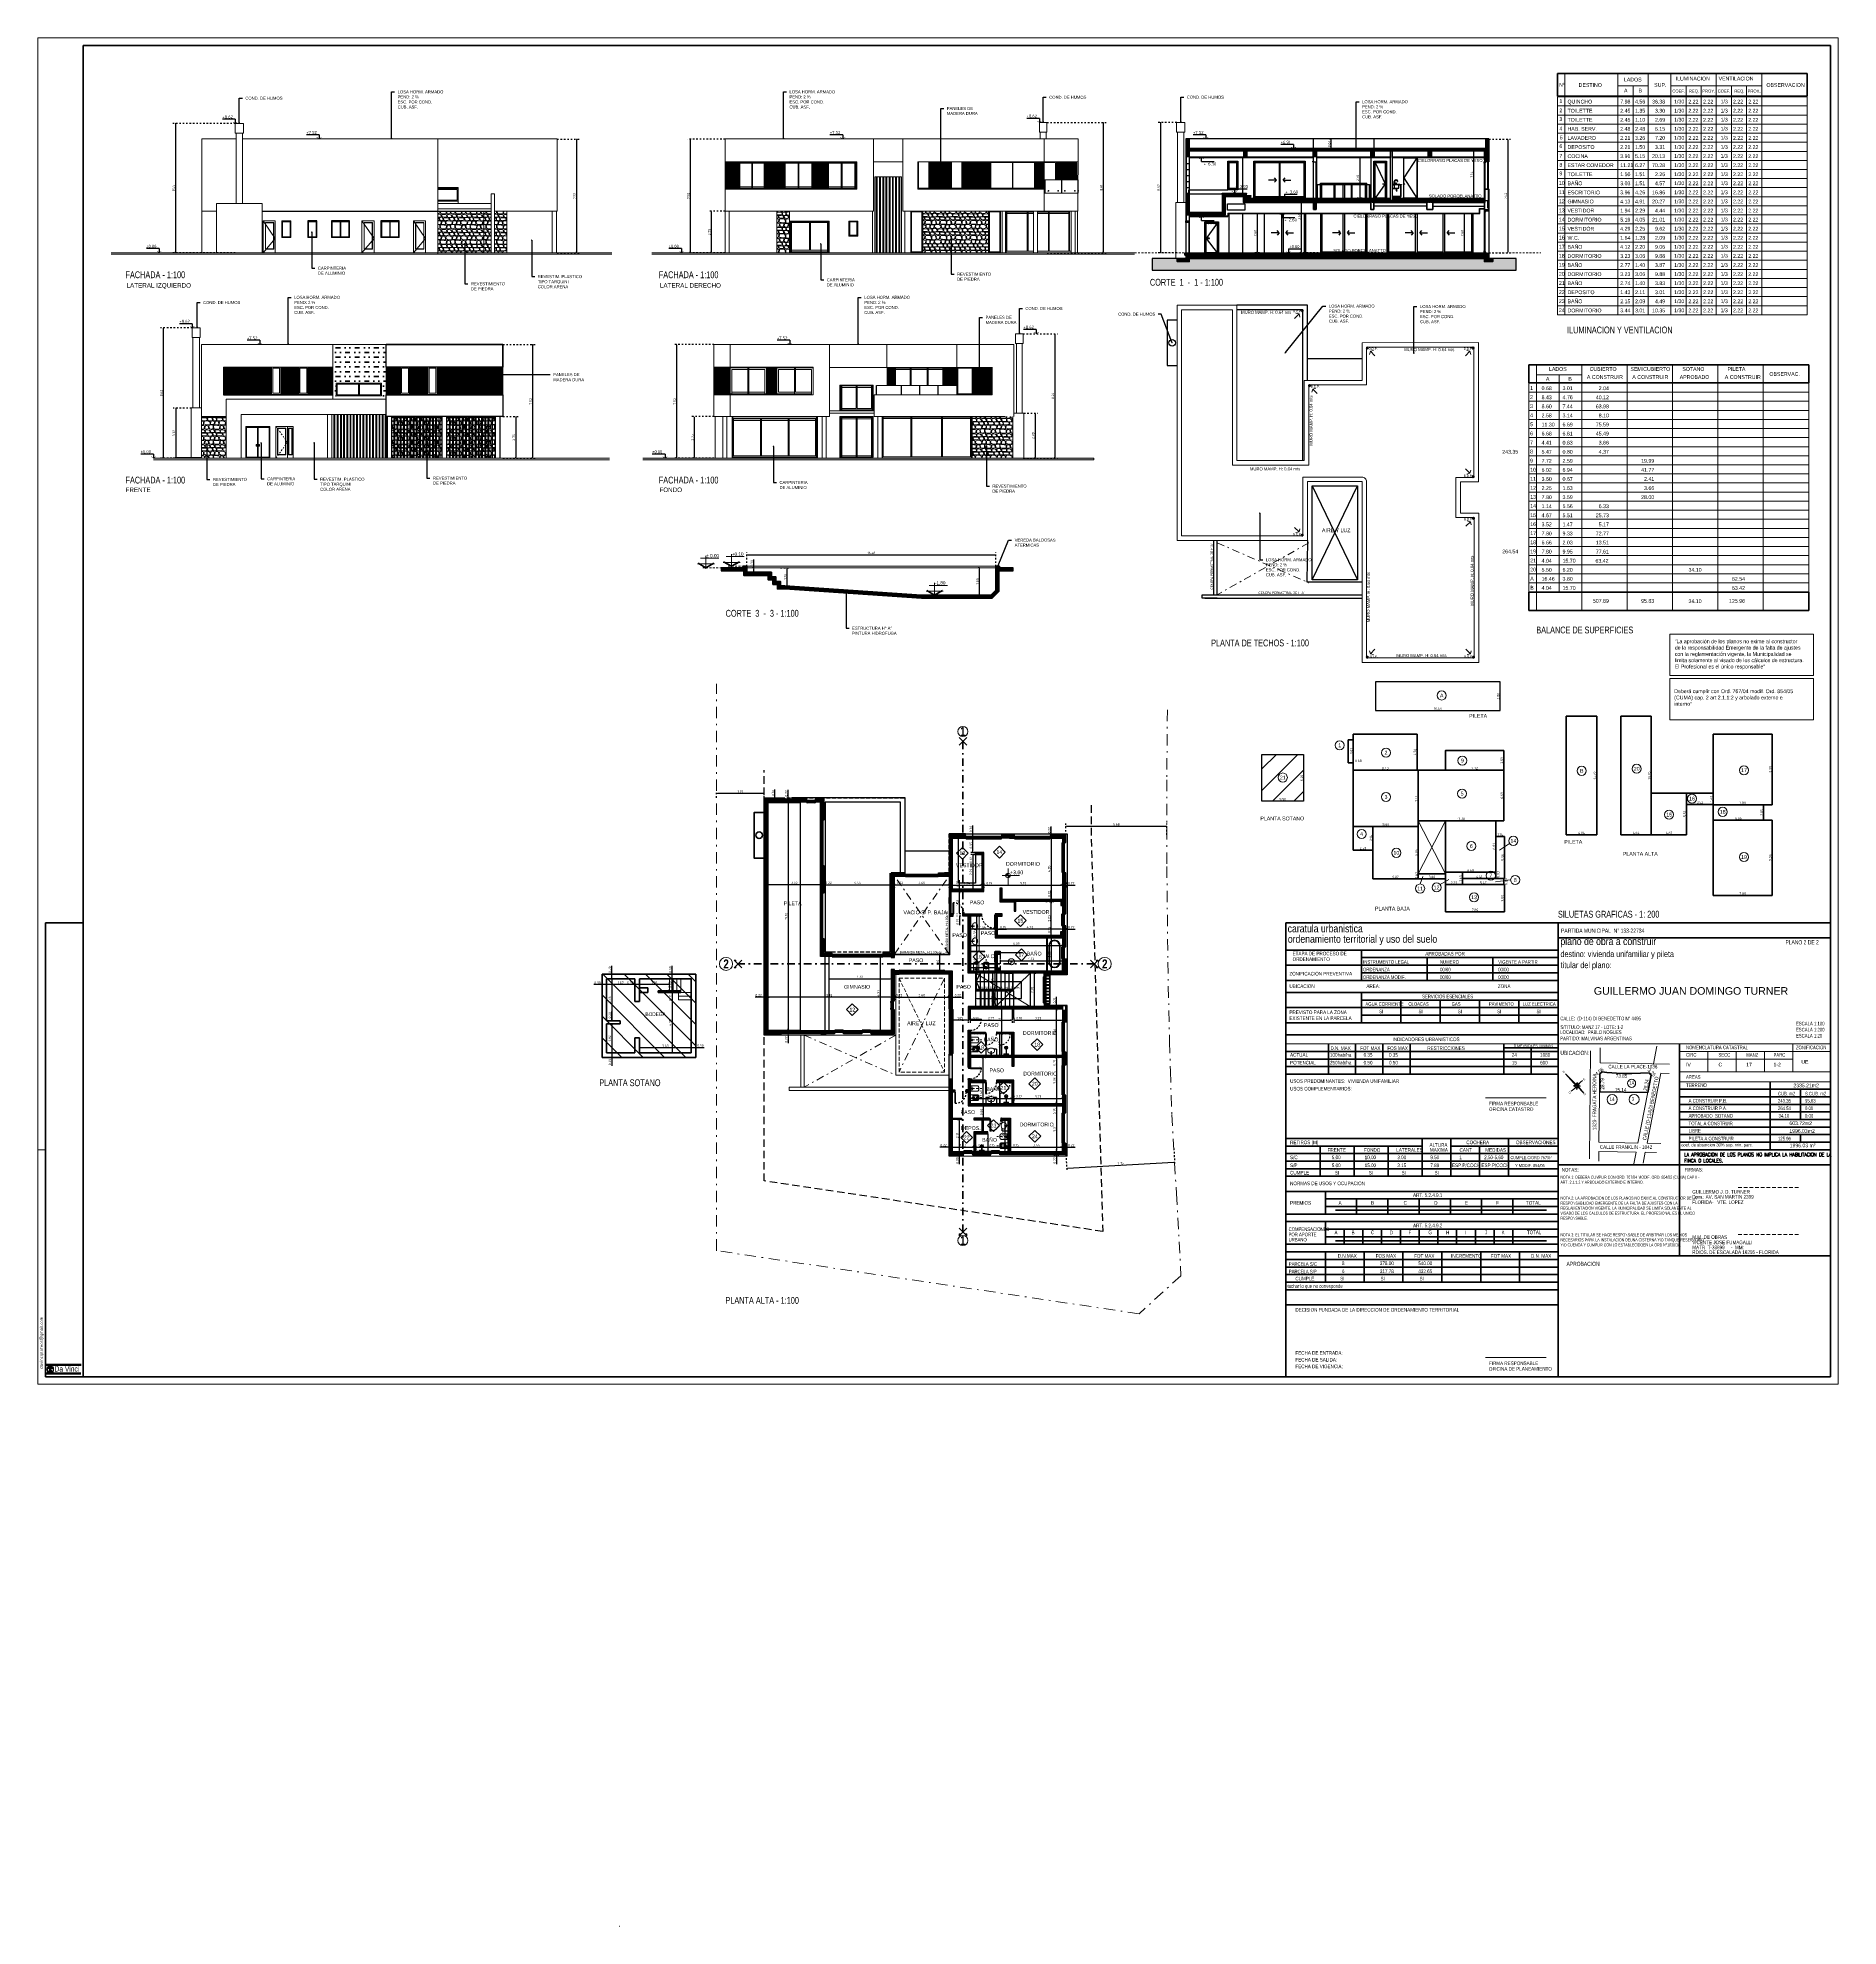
# Model space of a CAD drawing. Extents: x 233 to 569, y -241 to -74.
# Drawn here: x 348.5 to 467.5, y -241.4 to -116.6 of the extents above; entities that cross this region are included whole.
import ezdxf
from ezdxf import colors
from ezdxf.entities.mleader import LeaderData, LeaderLine
from ezdxf.enums import TextEntityAlignment as Align
from ezdxf.math import Vec2, Vec3

# ---------------------------------------------------------------- set-up
doc = ezdxf.new("R2010")
doc.units = 0
doc.header["$MEASUREMENT"] = 0
for name, pattern in [('ACAD_ISO02W100', [15, 12, -3]), ('CENTER', [2, 1.25, -0.25, 0.25, -0.25]), ('DASHDOT', [1, 0.5, -0.25, 0, -0.25]), ('DASHED', [19.05, 12.7, -6.35]), ('DOT2', [0.125, 0, -0.125]), ('HIDDEN', [0.375, 0.25, -0.125]), ('HIDDEN2', [0.1875, 0.125, -0.0625]), ('RAYITAS', [0.375, 0.25, -0.125]), ('TRAZOS', [0.75, 0.5, -0.25])]:
    doc.linetypes.add(name, pattern=pattern)
doc.layers.get('0').update_dxf_attribs({"linetype": 'CONTINUOUS', "lineweight": 50})
doc.layers.get('DEFPOINTS').update_dxf_attribs({"linetype": 'CONTINUOUS'})
for name, color, linetype, lineweight in [('00 EJES DE REPLANTEO MODEL 1 Y 2', 1, 'CENTER', 20), ('000-POLILINEA SUPERFICIES', 210, 'CONTINUOUS', 50), ('2D N 0 PB ABER VISTA', 1, 'CONTINUOUS', 9), ('2D PA ESTRUCTURA COLUMNAS BORDES', 95, 'CONTINUOUS', 9), ('2D PA ESTRUCTURA COLUMNAS HATCH', 210, 'CONTINUOUS', 9), ('2D PB ESCALERA', 1, 'CONTINUOUS', 9), ('2D PB VISTA FRONTAL', 4, 'CENTER', 20), ('2D TECHOS MUROS DE CARGA', 7, 'CONTINUOUS', 9), ('ACOTACIONES', 1, 'CONTINUOUS', 9), ('AUXILIAR', 8, 'CONTINUOUS', 9), ('COTAS', 1, 'CONTINUOUS', 9), ('ee', 8, 'CONTINUOUS', 13), ('GRAFISMOS', 8, 'CONTINUOUS', 13), ('LETRAS', 3, 'CONTINUOUS', 35), ('LINEAS', 2, 'CONTINUOUS', 20), ('MARCOS', 4, 'CONTINUOUS', 80), ('MUROS', 7, 'CONTINUOUS', 50), ('RECUADRO', 4, 'CONTINUOUS', 70), ('TECHOS', 3, 'CONTINUOUS', 40), ('TEXTOGREEN', 3, 'CONTINUOUS', 40), ('TEXTOS', 52, 'CONTINUOUS', 40)]:
    doc.layers.add(name, color=color, linetype=linetype, lineweight=lineweight)
for name, color, linetype in [('240 - CARPETA', 2, 'CONTINUOUS'), ('240 - CARPINTERIA 1', 2, 'CONTINUOUS'), ('240 - CARPINTERIA 2', 1, 'CONTINUOUS'), ('240 - CARPINTERIA 3', 251, 'CONTINUOUS'), ('240 - CIELORRASO 1', 1, 'CONTINUOUS'), ('240 - CONTRAPISO', 2, 'CONTINUOUS'), ('240 - COTAS PARCIALES', 1, 'CONTINUOUS'), ('240 - ESTRUCTURA', 5, 'CONTINUOUS'), ('240 - HATCH ESTRUCTURA', 251, 'CONTINUOUS'), ('240 - HATCH MURO', 251, 'CONTINUOUS'), ('240 - MUEBLES 2', 1, 'CONTINUOUS'), ('240 - MUEBLES 3', 8, 'CONTINUOUS'), ('240 - MURO LADRILLOS', 8, 'CONTINUOUS'), ('240 - NIVELES', 1, 'CONTINUOUS'), ('240 - PUNTEADO 2', 251, 'DASHED'), ('240 - REVOQUE', 3, 'CONTINUOUS'), ('240 - SOLADO', 1, 'CONTINUOUS'), ('240 - TIERRA', 251, 'CONTINUOUS'), ('240 - VISTA 4', 251, 'CONTINUOUS'), ('2D N 0 PB PROYECCIONES', 7, 'CONTINUOUS'), ('2D N 0 PB SOLADO DECK EXTERIOR', 9, 'CONTINUOUS'), ('2D PA ABERTURAS CORTE', 1, 'CONTINUOUS'), ('2D PA ABERTURAS VISTA', 1, 'CONTINUOUS'), ('2D PA ARTEFACTOS SANITARIOS', 8, 'CONTINUOUS'), ('2D PA MUROS', 7, 'CONTINUOUS'), ('2D PA MUROS HATCH', 181, 'CONTINUOUS'), ('2D PA PROYECCIONES', 1, 'CONTINUOUS'), ('2D PA SOLADO PILETA GYM', 32, 'CONTINUOUS'), ('2D PA VASTA LATERAL VECINO', 3, 'CONTINUOUS'), ('2D PB MUROS MAMP. HATCH', 10, 'CONTINUOUS'), ('2D PB MUROS MAMPOSTERIAS', 1, 'CONTINUOUS'), ('2D PB MUROS REVOQUES', 7, 'CONTINUOUS'), ('2D PLATEA ESTRUCTURA COLUMNAS HATCH', 92, 'CONTINUOUS'), ('2D PLATEA ESTRUCTURA ESCALERA ZOTANO', 200, 'CONTINUOUS'), ('2D TECHOS LINEAS VISTA PISO 1', 45, 'CONTINUOUS'), ('2D TERRENO RETIROS', 205, 'CONTINUOUS'), ('DS_ST_quote 1_50', 7, 'CONTINUOUS'), ('PDF_0', 7, 'CONTINUOUS')]:
    doc.layers.add(name, color=color, linetype=linetype)
doc.styles.add('ARIAL', font='')
doc.styles.add('AVANT', font='bahnschrift.ttf')
doc.styles.add('CENTURY', font='bahnschrift.ttf')
doc.styles.add('COTAS', font='bahnschrift.ttf', dxfattribs={"width": 0.7})
doc.styles.add('DAVID', font='bahnschrift.ttf')
doc.styles.add('DIN', font='bahnschrift.ttf')
doc.styles.add('PDF Technic', font='technic_.ttf')
doc.styles.add('ROMANS', font='ROMANS.SHX')
doc.styles.add('SANSSERIFBOLD', font='', dxfattribs={"width": 0.8, "height": 0.32774})
doc.styles.get("Standard").update_dxf_attribs({"font": 'bahnschrift.ttf'})
doc.styles.add('SWIS721', font='swissel.ttf')
doc.styles.add('SWISS LT CN', font='bahnschrift.ttf')
doc.styles.add('SWISS LT CN BT', font='bahnschrift.ttf')
doc.styles.add('SWISSLTCNBT', font='bahnschrift.ttf')
doc.styles.add('TEMPUS', font='GILC____.TTF')
doc.styles.add('TEXTO', font='ROMANS.SHX')
doc.styles.get('ARIAL').set_extended_font_data('DIN')
doc.styles.get('SANSSERIFBOLD').set_extended_font_data('Sitka Banner Semibold', bold=True)
doc.dimstyles.new('PLANTA', dxfattribs={"dimscale": 0, "dimtxt": 0.16, "dimasz": 0.06, "dimexe": 0.18, "dimexo": 0, "dimgap": 0.05, "dimtad": 1, "dimzin": 0, "dimdsep": 46, "dimtxsty": 'ARIAL', "dimblk1": 'DOT', "dimblk2": 'DOT', "dimsah": 1, "dimcen": 0.09, "dimclrd": 1, "dimclre": 1, "dimclrt": 3, "dimadec": 0, "dimazin": 0, "dimtfac": 1, "dimtofl": 0, "dimtmove": 0, "dimatfit": 3, "dimldrblk": 'DOT', "dimfxl": 0.18, "dimtolj": 1, "dimtzin": 0, "dimarcsym": 0})
doc.dimstyles.new('SILUETAS', dxfattribs={"dimscale": 0, "dimtxt": 0.16, "dimasz": 0.1, "dimexe": 0.18, "dimexo": 0, "dimgap": 0.05, "dimtad": 1, "dimlfac": 2, "dimzin": 0, "dimdsep": 46, "dimtxsty": 'ARIAL', "dimblk1": 'DOT', "dimblk2": 'DOT', "dimsah": 1, "dimcen": 0.09, "dimse1": 1, "dimse2": 1, "dimsd1": 1, "dimsd2": 1, "dimclrd": 1, "dimclre": 1, "dimclrt": 2, "dimadec": 0, "dimazin": 0, "dimtfac": 1, "dimtofl": 0, "dimtmove": 0, "dimatfit": 3, "dimldrblk": 'DOT', "dimfxl": 0.18, "dimtolj": 1, "dimtzin": 0, "dimarcsym": 0})
pattern_1 = [(45, (-169.542127, 62.409656), (-0.00883883476, 0.00883883476), [])]
pattern_2 = [(45, (-33.139532, 77.621926), (-0.0141421356, 0.0141421356), [])]
pattern_3 = [(90, (-33.139532, 77.62192647), (-0.00025, 7e-20), []), (180, (-33.139532, 77.62192647), (-9e-20, -0.00025), [])]
pattern_4 = [(45, (393.339988, -54.85392), (-0.025, 0.025), [])]
pattern_5 = [(45, (378.526496, -132.669067), (-0.013258252, 0.013258252), [])]
pattern_6 = [(45, (378.526496, -132.66907), (-0.044194174, 0.044194174), [])]
pattern_7 = [(45, (0, 0), (-0.0141421356, 0.0141421356), [])]

# ---------------------------------------------------------------- blocks, each defined once
blk = doc.blocks.new('_DOT')
at = {"color": 0, "linetype": 'ByBlock'}
blk.add_line((-0.5, 0), (-1, 0), dxfattribs=at)
at = {"color": 0, "linetype": 'ByBlock', "const_width": 0.5}
blk.add_lwpolyline([(-0.25, 0, 1), (0.25, 0, 1)], format="xyb", close=True, dxfattribs=at)
blk = doc.blocks.new('*D225')
at = {"layer": 'COTAS', "color": 1, "linetype": 'DOT2', "lineweight": -2, "transparency": 16777216}
for p, q in [((411.75, -178.45), (411.55, -178.45)), ((411.75, -179.5), (411.55, -179.5))]:
    blk.add_line(p, q, dxfattribs=at)
at = {"layer": 'COTAS', "color": 1, "lineweight": -2, "transparency": 16777216}
blk.add_line((411.73, -178.51), (411.73, -179.44), dxfattribs=at)
at = {"layer": 'DEFPOINTS', "color": 0, "transparency": 16777216}
for p in [(411.75, -178.45), (411.73, -179.5), (411.75, -179.5)]:
    blk.add_point(p, dxfattribs=at)
at = {"layer": 'COTAS', "color": 1, "lineweight": -2, "transparency": 16777216, "xscale": 0.06, "yscale": 0.06, "zscale": 0.06}
for p, rotation in [((411.73, -178.45), 90), ((411.73, -179.5), 270)]:
    blk.add_blockref('_DOT', p, dxfattribs=dict(at, rotation=rotation))
at = {"layer": 'COTAS', "color": 3, "transparency": 16777216, "insert": (411.59, -178.98), "char_height": 0.16, "attachment_point": 5, "rotation": 90, "style": 'ARIAL'}
blk.add_mtext('\\A1;1.05', dxfattribs=at)
blk = doc.blocks.new('*D226')
at = {"layer": 'COTAS', "color": 1, "linetype": 'DOT2', "lineweight": -2, "transparency": 16777216}
for p, q in [((411.78, -179.62), (411.55, -179.62)), ((411.78, -180.65), (411.55, -180.65))]:
    blk.add_line(p, q, dxfattribs=at)
at = {"layer": 'COTAS', "color": 1, "lineweight": -2, "transparency": 16777216}
blk.add_line((411.73, -179.68), (411.73, -180.59), dxfattribs=at)
at = {"layer": 'DEFPOINTS', "color": 0, "transparency": 16777216}
for p in [(411.78, -179.62), (411.73, -180.65), (411.78, -180.65)]:
    blk.add_point(p, dxfattribs=at)
at = {"layer": 'COTAS', "color": 1, "lineweight": -2, "transparency": 16777216, "xscale": 0.06, "yscale": 0.06, "zscale": 0.06}
for p, rotation in [((411.73, -179.62), 89.98919521882854), ((411.73, -180.65), 269.9891952188286)]:
    blk.add_blockref('_DOT', p, dxfattribs=dict(at, rotation=rotation))
at = {"layer": 'COTAS', "color": 3, "transparency": 16777216, "insert": (411.59, -180.14), "char_height": 0.16, "attachment_point": 5, "rotation": 89.9892, "style": 'ARIAL'}
blk.add_mtext('\\A1;1.03', dxfattribs=at)
blk = doc.blocks.new('*D227')
at = {"layer": 'COTAS', "color": 1, "linetype": 'DOT2', "lineweight": -2, "transparency": 16777216}
for p, q in [((396.73, -172.6), (396.73, -172.42)), ((400.23, -172.6), (400.23, -172.42))]:
    blk.add_line(p, q, dxfattribs=at)
at = {"layer": 'COTAS', "color": 1, "lineweight": -2, "transparency": 16777216}
blk.add_line((400.17, -172.6), (396.79, -172.6), dxfattribs=at)
at = {"layer": 'DEFPOINTS', "color": 0, "transparency": 16777216}
for p in [(396.73, -172.6), (396.73, -172.6), (400.23, -172.6)]:
    blk.add_point(p, dxfattribs=at)
at = {"layer": 'COTAS', "color": 1, "lineweight": -2, "transparency": 16777216, "xscale": 0.06, "yscale": 0.06, "zscale": 0.06, "rotation": 180}
blk.add_blockref('_DOT', (396.73, -172.6), dxfattribs=at)
at = {"layer": 'COTAS', "color": 1, "lineweight": -2, "transparency": 16777216, "xscale": 0.06, "yscale": 0.06, "zscale": 0.06}
blk.add_blockref('_DOT', (400.23, -172.6), dxfattribs=at)
at = {"layer": 'COTAS', "color": 3, "transparency": 16777216, "insert": (398.48, -172.47), "char_height": 0.16, "attachment_point": 5, "style": 'ARIAL'}
blk.add_mtext('\\A1;3.50', dxfattribs=at)
blk = doc.blocks.new('*D233')
at = {"layer": 'COTAS', "color": 1, "linetype": 'DOT2', "lineweight": -2, "transparency": 16777216}
for p, q in [((415.52, -169.53), (415.28, -169.53)), ((415.52, -173.58), (415.28, -173.58))]:
    blk.add_line(p, q, dxfattribs=at)
at = {"layer": 'COTAS', "color": 1, "lineweight": -2, "transparency": 16777216}
blk.add_line((415.46, -169.59), (415.46, -173.52), dxfattribs=at)
at = {"layer": 'DEFPOINTS', "color": 0, "transparency": 16777216}
for p in [(415.52, -169.53), (415.46, -173.58), (415.52, -173.58)]:
    blk.add_point(p, dxfattribs=at)
at = {"layer": 'COTAS', "color": 1, "lineweight": -2, "transparency": 16777216, "xscale": 0.06, "yscale": 0.06, "zscale": 0.06}
for p, rotation in [((415.46, -169.53), 90), ((415.46, -173.58), 270)]:
    blk.add_blockref('_DOT', p, dxfattribs=dict(at, rotation=rotation))
at = {"layer": 'COTAS', "color": 3, "transparency": 16777216, "insert": (415.33, -171.55), "char_height": 0.16, "attachment_point": 5, "rotation": 90, "style": 'ARIAL'}
blk.add_mtext('\\A1;4.05', dxfattribs=at)
blk = doc.blocks.new('*D234')
at = {"layer": 'COTAS', "color": 1, "linetype": 'DOT2', "lineweight": -2, "transparency": 16777216}
for p, q in [((415.42, -169.31), (415.64, -169.31)), ((415.42, -169.53), (415.64, -169.53))]:
    blk.add_line(p, q, dxfattribs=at)
at = {"layer": 'COTAS', "color": 1, "lineweight": -2, "transparency": 16777216}
for p, q in [((415.46, -169.31), (415.46, -168.76)), ((415.46, -169.47), (415.46, -169.37))]:
    blk.add_line(p, q, dxfattribs=at)
at = {"layer": 'DEFPOINTS', "color": 0, "transparency": 16777216}
for p in [(415.42, -169.31), (415.42, -169.53), (415.46, -169.31)]:
    blk.add_point(p, dxfattribs=at)
at = {"layer": 'COTAS', "color": 1, "lineweight": -2, "transparency": 16777216, "xscale": 0.06, "yscale": 0.06, "zscale": 0.06}
for p, rotation in [((415.46, -169.31), 90), ((415.46, -169.53), 270)]:
    blk.add_blockref('_DOT', p, dxfattribs=dict(at, rotation=rotation))
at = {"layer": 'COTAS', "color": 3, "transparency": 16777216, "insert": (415.33, -169), "char_height": 0.16, "attachment_point": 5, "rotation": 90, "style": 'ARIAL'}
blk.add_mtext('\\A1;0.22', dxfattribs=at)
blk = doc.blocks.new('*D235')
at = {"layer": 'COTAS', "color": 1, "linetype": 'DOT2', "lineweight": -2, "transparency": 16777216}
for p, q in [((408.93, -172.63), (408.93, -172.81)), ((410.87, -172.63), (410.87, -172.45))]:
    blk.add_line(p, q, dxfattribs=at)
at = {"layer": 'COTAS', "color": 1, "lineweight": -2, "transparency": 16777216}
blk.add_line((408.99, -172.63), (410.81, -172.63), dxfattribs=at)
at = {"layer": 'DEFPOINTS', "color": 0, "transparency": 16777216}
for p in [(408.93, -172.63), (410.87, -172.63), (410.87, -172.63)]:
    blk.add_point(p, dxfattribs=at)
at = {"layer": 'COTAS', "color": 1, "lineweight": -2, "transparency": 16777216, "xscale": 0.06, "yscale": 0.06, "zscale": 0.06, "rotation": 180}
blk.add_blockref('_DOT', (408.93, -172.63), dxfattribs=at)
at = {"layer": 'COTAS', "color": 1, "lineweight": -2, "transparency": 16777216, "xscale": 0.06, "yscale": 0.06, "zscale": 0.06}
blk.add_blockref('_DOT', (410.87, -172.63), dxfattribs=at)
at = {"layer": 'COTAS', "color": 3, "transparency": 16777216, "insert": (409.9, -172.5), "char_height": 0.16, "attachment_point": 5, "style": 'ARIAL'}
blk.add_mtext('\\A1;1.94', dxfattribs=at)
blk = doc.blocks.new('*D236')
at = {"layer": 'COTAS', "color": 1, "linetype": 'DOT2', "lineweight": -2, "transparency": 16777216}
for p, q in [((411.02, -172.63), (411.02, -172.45)), ((416.21, -172.63), (416.21, -172.45))]:
    blk.add_line(p, q, dxfattribs=at)
at = {"layer": 'COTAS', "color": 1, "lineweight": -2, "transparency": 16777216}
blk.add_line((411.08, -172.63), (416.15, -172.63), dxfattribs=at)
at = {"layer": 'DEFPOINTS', "color": 0, "transparency": 16777216}
for p in [(411.02, -172.63), (416.21, -172.63), (416.21, -172.63)]:
    blk.add_point(p, dxfattribs=at)
at = {"layer": 'COTAS', "color": 1, "lineweight": -2, "transparency": 16777216, "xscale": 0.06, "yscale": 0.06, "zscale": 0.06, "rotation": 180}
blk.add_blockref('_DOT', (411.02, -172.63), dxfattribs=at)
at = {"layer": 'COTAS', "color": 1, "lineweight": -2, "transparency": 16777216, "xscale": 0.06, "yscale": 0.06, "zscale": 0.06}
blk.add_blockref('_DOT', (416.21, -172.63), dxfattribs=at)
at = {"layer": 'COTAS', "color": 3, "transparency": 16777216, "insert": (413.62, -172.5), "char_height": 0.16, "attachment_point": 5, "style": 'ARIAL'}
blk.add_mtext('\\A1;5.19', dxfattribs=at)
blk = doc.blocks.new('*D237')
at = {"layer": 'COTAS', "color": 1, "lineweight": -2, "transparency": 16777216}
for p, q in [((410.81, -172.63), (410.75, -172.63)), ((411.08, -172.63), (411.63, -172.63))]:
    blk.add_line(p, q, dxfattribs=at)
at = {"layer": 'COTAS', "color": 1, "linetype": 'DOT2', "lineweight": -2, "transparency": 16777216}
for p, q in [((410.87, -172.52), (410.87, -172.81)), ((411.02, -172.52), (411.02, -172.81))]:
    blk.add_line(p, q, dxfattribs=at)
at = {"layer": 'DEFPOINTS', "color": 0, "transparency": 16777216}
for p in [(410.87, -172.52), (411.02, -172.52), (411.02, -172.63)]:
    blk.add_point(p, dxfattribs=at)
at = {"layer": 'COTAS', "color": 1, "lineweight": -2, "transparency": 16777216, "xscale": 0.06, "yscale": 0.06, "zscale": 0.06}
blk.add_blockref('_DOT', (410.87, -172.63), dxfattribs=at)
at = {"layer": 'COTAS', "color": 1, "lineweight": -2, "transparency": 16777216, "xscale": 0.06, "yscale": 0.06, "zscale": 0.06, "rotation": 180}
blk.add_blockref('_DOT', (411.02, -172.63), dxfattribs=at)
at = {"layer": 'COTAS', "color": 3, "transparency": 16777216, "insert": (411.38, -172.5), "char_height": 0.16, "attachment_point": 5, "style": 'ARIAL'}
blk.add_mtext('\\A1;0.15', dxfattribs=at)
blk = doc.blocks.new('*D238')
at = {"layer": 'COTAS', "color": 1, "linetype": 'DOT2', "lineweight": -2, "transparency": 16777216}
for p, q in [((415.1, -173.7), (415.64, -173.7)), ((415.1, -175.95), (415.64, -175.95))]:
    blk.add_line(p, q, dxfattribs=at)
at = {"layer": 'COTAS', "color": 1, "lineweight": -2, "transparency": 16777216}
blk.add_line((415.46, -175.89), (415.46, -173.76), dxfattribs=at)
at = {"layer": 'DEFPOINTS', "color": 0, "transparency": 16777216}
for p in [(415.1, -173.7), (415.46, -173.7), (415.1, -175.95)]:
    blk.add_point(p, dxfattribs=at)
at = {"layer": 'COTAS', "color": 1, "lineweight": -2, "transparency": 16777216, "xscale": 0.06, "yscale": 0.06, "zscale": 0.06}
for p, rotation in [((415.46, -173.7), 89.99973661745388), ((415.46, -175.95), 269.9997366174539)]:
    blk.add_blockref('_DOT', p, dxfattribs=dict(at, rotation=rotation))
at = {"layer": 'COTAS', "color": 3, "transparency": 16777216, "insert": (415.33, -174.82), "char_height": 0.16, "attachment_point": 5, "rotation": 89.9997, "style": 'ARIAL'}
blk.add_mtext('\\A1;2.25', dxfattribs=at)
blk = doc.blocks.new('*D239')
at = {"layer": 'COTAS', "color": 1, "lineweight": -2, "transparency": 16777216}
for p, q in [((415.46, -173.52), (415.46, -172.97)), ((415.46, -173.76), (415.46, -173.82))]:
    blk.add_line(p, q, dxfattribs=at)
at = {"layer": 'COTAS', "color": 1, "linetype": 'DOT2', "lineweight": -2, "transparency": 16777216}
for p, q in [((415.35, -173.58), (415.64, -173.58)), ((415.35, -173.7), (415.64, -173.7))]:
    blk.add_line(p, q, dxfattribs=at)
at = {"layer": 'DEFPOINTS', "color": 0, "transparency": 16777216}
for p in [(415.35, -173.58), (415.35, -173.7), (415.46, -173.58)]:
    blk.add_point(p, dxfattribs=at)
at = {"layer": 'COTAS', "color": 1, "lineweight": -2, "transparency": 16777216, "xscale": 0.06, "yscale": 0.06, "zscale": 0.06}
for p, rotation in [((415.46, -173.58), 270), ((415.46, -173.7), 90)]:
    blk.add_blockref('_DOT', p, dxfattribs=dict(at, rotation=rotation))
at = {"layer": 'COTAS', "color": 3, "transparency": 16777216, "insert": (415.33, -173.21), "char_height": 0.16, "attachment_point": 5, "rotation": 90, "style": 'ARIAL'}
blk.add_mtext('\\A1;0.12', dxfattribs=at)
blk = doc.blocks.new('*D240')
at = {"layer": 'COTAS', "color": 1, "linetype": 'DOT2', "lineweight": -2, "transparency": 16777216}
for p, q in [((411.92, -175.51), (411.92, -175.72)), ((416.21, -175.51), (416.21, -175.72))]:
    blk.add_line(p, q, dxfattribs=at)
at = {"layer": 'COTAS', "color": 1, "lineweight": -2, "transparency": 16777216}
blk.add_line((416.15, -175.54), (411.98, -175.54), dxfattribs=at)
at = {"layer": 'DEFPOINTS', "color": 0, "transparency": 16777216}
for p in [(411.92, -175.51), (411.92, -175.54), (416.21, -175.51)]:
    blk.add_point(p, dxfattribs=at)
at = {"layer": 'COTAS', "color": 1, "lineweight": -2, "transparency": 16777216, "xscale": 0.06, "yscale": 0.06, "zscale": 0.06}
for p, rotation in [((411.92, -175.54), 179.9999999999924), ((416.21, -175.54), 359.9999999999924)]:
    blk.add_blockref('_DOT', p, dxfattribs=dict(at, rotation=rotation))
at = {"layer": 'COTAS', "color": 3, "transparency": 16777216, "insert": (414.06, -175.41), "char_height": 0.16, "attachment_point": 5, "style": 'ARIAL'}
blk.add_mtext('\\A1;4.29', dxfattribs=at)
blk = doc.blocks.new('*D241')
at = {"layer": 'COTAS', "color": 1, "lineweight": -2, "transparency": 16777216}
for p, q in [((416.15, -175.54), (416.09, -175.54)), ((416.49, -175.54), (417.04, -175.54))]:
    blk.add_line(p, q, dxfattribs=at)
at = {"layer": 'COTAS', "color": 1, "linetype": 'DOT2', "lineweight": -2, "transparency": 16777216}
for p, q in [((416.21, -175.48), (416.21, -175.72)), ((416.43, -175.48), (416.43, -175.72))]:
    blk.add_line(p, q, dxfattribs=at)
at = {"layer": 'DEFPOINTS', "color": 0, "transparency": 16777216}
for p in [(416.21, -175.48), (416.43, -175.48), (416.43, -175.54)]:
    blk.add_point(p, dxfattribs=at)
at = {"layer": 'COTAS', "color": 1, "lineweight": -2, "transparency": 16777216, "xscale": 0.06, "yscale": 0.06, "zscale": 0.06}
blk.add_blockref('_DOT', (416.21, -175.54), dxfattribs=at)
at = {"layer": 'COTAS', "color": 1, "lineweight": -2, "transparency": 16777216, "xscale": 0.06, "yscale": 0.06, "zscale": 0.06, "rotation": 180}
blk.add_blockref('_DOT', (416.43, -175.54), dxfattribs=at)
at = {"layer": 'COTAS', "color": 3, "transparency": 16777216, "insert": (416.79, -175.41), "char_height": 0.16, "attachment_point": 5, "style": 'ARIAL'}
blk.add_mtext('\\A1;0.22', dxfattribs=at)
blk = doc.blocks.new('*D242')
at = {"layer": 'COTAS', "color": 1, "linetype": 'DOT2', "lineweight": -2, "transparency": 16777216}
for p, q in [((410.13, -175.54), (410.13, -175.36)), ((411.77, -175.54), (411.77, -175.36))]:
    blk.add_line(p, q, dxfattribs=at)
at = {"layer": 'COTAS', "color": 1, "lineweight": -2, "transparency": 16777216}
blk.add_line((411.71, -175.54), (410.19, -175.54), dxfattribs=at)
at = {"layer": 'DEFPOINTS', "color": 0, "transparency": 16777216}
for p in [(410.13, -175.54), (410.13, -175.54), (411.77, -175.54)]:
    blk.add_point(p, dxfattribs=at)
at = {"layer": 'COTAS', "color": 1, "lineweight": -2, "transparency": 16777216, "xscale": 0.06, "yscale": 0.06, "zscale": 0.06}
for p, rotation in [((410.13, -175.54), 180.000000000004), ((411.77, -175.54), 3.996802888650564e-12)]:
    blk.add_blockref('_DOT', p, dxfattribs=dict(at, rotation=rotation))
at = {"layer": 'COTAS', "color": 3, "transparency": 16777216, "insert": (410.95, -175.41), "char_height": 0.16, "attachment_point": 5, "style": 'ARIAL'}
blk.add_mtext('\\A1;1.64', dxfattribs=at)
blk = doc.blocks.new('*D243')
at = {"layer": 'COTAS', "color": 1, "lineweight": -2, "transparency": 16777216}
for p, q in [((411.71, -175.54), (411.65, -175.54)), ((411.98, -175.54), (412.52, -175.54))]:
    blk.add_line(p, q, dxfattribs=at)
at = {"layer": 'COTAS', "color": 1, "linetype": 'DOT2', "lineweight": -2, "transparency": 16777216}
for p, q in [((411.77, -175.59), (411.77, -175.36)), ((411.92, -175.59), (411.92, -175.36))]:
    blk.add_line(p, q, dxfattribs=at)
at = {"layer": 'DEFPOINTS', "color": 0, "transparency": 16777216}
for p in [(411.77, -175.59), (411.92, -175.54), (411.92, -175.59)]:
    blk.add_point(p, dxfattribs=at)
at = {"layer": 'COTAS', "color": 1, "lineweight": -2, "transparency": 16777216, "xscale": 0.06, "yscale": 0.06, "zscale": 0.06}
blk.add_blockref('_DOT', (411.77, -175.54), dxfattribs=at)
at = {"layer": 'COTAS', "color": 1, "lineweight": -2, "transparency": 16777216, "xscale": 0.06, "yscale": 0.06, "zscale": 0.06, "rotation": 180}
blk.add_blockref('_DOT', (411.92, -175.54), dxfattribs=at)
at = {"layer": 'COTAS', "color": 3, "transparency": 16777216, "insert": (412.28, -175.41), "char_height": 0.16, "attachment_point": 5, "style": 'ARIAL'}
blk.add_mtext('\\A1;0.15', dxfattribs=at)
blk = doc.blocks.new('*D244')
at = {"layer": 'COTAS', "color": 1, "linetype": 'DOT2', "lineweight": -2, "transparency": 16777216}
for p, q in [((409.71, -173.04), (409.23, -173.04)), ((409.71, -174.53), (409.23, -174.53))]:
    blk.add_line(p, q, dxfattribs=at)
at = {"layer": 'COTAS', "color": 1, "lineweight": -2, "transparency": 16777216}
blk.add_line((409.41, -174.47), (409.41, -173.1), dxfattribs=at)
at = {"layer": 'DEFPOINTS', "color": 0, "transparency": 16777216}
for p in [(409.41, -173.04), (409.71, -173.04), (409.71, -174.53)]:
    blk.add_point(p, dxfattribs=at)
at = {"layer": 'COTAS', "color": 1, "lineweight": -2, "transparency": 16777216, "xscale": 0.06, "yscale": 0.06, "zscale": 0.06}
for p, rotation in [((409.41, -173.04), 90), ((409.41, -174.53), 270)]:
    blk.add_blockref('_DOT', p, dxfattribs=dict(at, rotation=rotation))
at = {"layer": 'COTAS', "color": 3, "transparency": 16777216, "insert": (409.28, -173.79), "char_height": 0.16, "attachment_point": 5, "rotation": 90, "style": 'ARIAL'}
blk.add_mtext('\\A1;1.48', dxfattribs=at)
blk = doc.blocks.new('*D245')
at = {"layer": 'COTAS', "color": 1, "linetype": 'DOT2', "lineweight": -2, "transparency": 16777216}
for p, q in [((409.71, -174.53), (409.23, -174.53)), ((409.71, -174.68), (409.23, -174.68))]:
    blk.add_line(p, q, dxfattribs=at)
at = {"layer": 'COTAS', "color": 1, "lineweight": -2, "transparency": 16777216}
for p, q in [((409.41, -174.47), (409.41, -174.41)), ((409.41, -174.74), (409.41, -175.28))]:
    blk.add_line(p, q, dxfattribs=at)
at = {"layer": 'DEFPOINTS', "color": 0, "transparency": 16777216}
for p in [(409.41, -174.68), (409.71, -174.53), (409.71, -174.68)]:
    blk.add_point(p, dxfattribs=at)
at = {"layer": 'COTAS', "color": 1, "lineweight": -2, "transparency": 16777216, "xscale": 0.06, "yscale": 0.06, "zscale": 0.06}
for p, rotation in [((409.41, -174.53), 270), ((409.41, -174.68), 90)]:
    blk.add_blockref('_DOT', p, dxfattribs=dict(at, rotation=rotation))
at = {"layer": 'COTAS', "color": 3, "transparency": 16777216, "insert": (409.28, -175.04), "char_height": 0.16, "attachment_point": 5, "rotation": 90, "style": 'ARIAL'}
blk.add_mtext('\\A1;0.15', dxfattribs=at)
blk = doc.blocks.new('*D246')
at = {"layer": 'COTAS', "color": 1, "linetype": 'DOT2', "lineweight": -2, "transparency": 16777216}
for p, q in [((410.47, -170.6), (410.11, -170.6)), ((410.47, -172.89), (410.11, -172.89))]:
    blk.add_line(p, q, dxfattribs=at)
at = {"layer": 'COTAS', "color": 1, "lineweight": -2, "transparency": 16777216}
blk.add_line((410.29, -170.66), (410.29, -172.83), dxfattribs=at)
at = {"layer": 'DEFPOINTS', "color": 0, "transparency": 16777216}
for p in [(410.47, -170.6), (410.29, -172.89), (410.47, -172.89)]:
    blk.add_point(p, dxfattribs=at)
at = {"layer": 'COTAS', "color": 1, "lineweight": -2, "transparency": 16777216, "xscale": 0.06, "yscale": 0.06, "zscale": 0.06}
for p, rotation in [((410.29, -170.6), 90), ((410.29, -172.89), 270)]:
    blk.add_blockref('_DOT', p, dxfattribs=dict(at, rotation=rotation))
at = {"layer": 'COTAS', "color": 3, "transparency": 16777216, "insert": (410.16, -171.75), "char_height": 0.16, "attachment_point": 5, "rotation": 90, "style": 'ARIAL'}
blk.add_mtext('\\A1;2.29', dxfattribs=at)
blk = doc.blocks.new('*D247')
at = {"layer": 'COTAS', "color": 1, "linetype": 'DOT2', "lineweight": -2, "transparency": 16777216}
for p, q in [((410.47, -169.53), (410.11, -169.53)), ((410.47, -170.48), (410.11, -170.48))]:
    blk.add_line(p, q, dxfattribs=at)
at = {"layer": 'COTAS', "color": 1, "lineweight": -2, "transparency": 16777216}
blk.add_line((410.29, -170.42), (410.29, -169.59), dxfattribs=at)
at = {"layer": 'DEFPOINTS', "color": 0, "transparency": 16777216}
for p in [(410.29, -169.53), (410.47, -169.53), (410.47, -170.48)]:
    blk.add_point(p, dxfattribs=at)
at = {"layer": 'COTAS', "color": 1, "lineweight": -2, "transparency": 16777216, "xscale": 0.06, "yscale": 0.06, "zscale": 0.06}
for p, rotation in [((410.29, -169.53), 89.99941683156632), ((410.29, -170.48), 269.9994168315663)]:
    blk.add_blockref('_DOT', p, dxfattribs=dict(at, rotation=rotation))
at = {"layer": 'COTAS', "color": 3, "transparency": 16777216, "insert": (410.16, -170), "char_height": 0.16, "attachment_point": 5, "rotation": 89.9994, "style": 'ARIAL'}
blk.add_mtext('\\A1;0.95', dxfattribs=at)
blk = doc.blocks.new('*D248')
at = {"layer": 'COTAS', "color": 1, "lineweight": -2, "transparency": 16777216}
for p, q in [((410.29, -170.42), (410.29, -170.36)), ((410.29, -170.66), (410.29, -171.2))]:
    blk.add_line(p, q, dxfattribs=at)
at = {"layer": 'COTAS', "color": 1, "linetype": 'DOT2', "lineweight": -2, "transparency": 16777216}
for p, q in [((410.29, -170.48), (410.47, -170.48)), ((410.29, -170.6), (410.47, -170.6))]:
    blk.add_line(p, q, dxfattribs=at)
at = {"layer": 'DEFPOINTS', "color": 0, "transparency": 16777216}
for p in [(410.29, -170.48), (410.29, -170.6), (410.29, -170.6)]:
    blk.add_point(p, dxfattribs=at)
at = {"layer": 'COTAS', "color": 1, "lineweight": -2, "transparency": 16777216, "xscale": 0.06, "yscale": 0.06, "zscale": 0.06}
for p, rotation in [((410.29, -170.48), 269.9978893149392), ((410.29, -170.6), 89.99788931493921)]:
    blk.add_blockref('_DOT', p, dxfattribs=dict(at, rotation=rotation))
at = {"layer": 'COTAS', "color": 3, "transparency": 16777216, "insert": (410.16, -170.96), "char_height": 0.16, "attachment_point": 5, "rotation": 89.9979, "style": 'ARIAL'}
blk.add_mtext('\\A1;0.12', dxfattribs=at)
blk = doc.blocks.new('*D249')
at = {"layer": 'COTAS', "color": 1, "linetype": 'DOT2', "lineweight": -2, "transparency": 16777216}
for p, q in [((409.81, -169.23), (410.47, -169.23)), ((409.81, -169.53), (410.47, -169.53))]:
    blk.add_line(p, q, dxfattribs=at)
at = {"layer": 'COTAS', "color": 1, "lineweight": -2, "transparency": 16777216}
for p, q in [((410.29, -169.23), (410.29, -168.68)), ((410.29, -169.47), (410.29, -169.29))]:
    blk.add_line(p, q, dxfattribs=at)
at = {"layer": 'DEFPOINTS', "color": 0, "transparency": 16777216}
for p in [(409.81, -169.23), (409.81, -169.53), (410.29, -169.23)]:
    blk.add_point(p, dxfattribs=at)
at = {"layer": 'COTAS', "color": 1, "lineweight": -2, "transparency": 16777216, "xscale": 0.06, "yscale": 0.06, "zscale": 0.06}
for p, rotation in [((410.29, -169.23), 89.99917516973274), ((410.29, -169.53), 269.9991751697327)]:
    blk.add_blockref('_DOT', p, dxfattribs=dict(at, rotation=rotation))
at = {"layer": 'COTAS', "color": 3, "transparency": 16777216, "insert": (410.16, -168.92), "char_height": 0.16, "attachment_point": 5, "rotation": 89.9992, "style": 'ARIAL'}
blk.add_mtext('\\A1;0.30', dxfattribs=at)
blk = doc.blocks.new('*D250')
at = {"layer": 'COTAS', "color": 1, "linetype": 'DOT2', "lineweight": -2, "transparency": 16777216}
for p, q in [((409.33, -172.89), (409.59, -172.89)), ((409.33, -173.04), (409.59, -173.04))]:
    blk.add_line(p, q, dxfattribs=at)
at = {"layer": 'COTAS', "color": 1, "lineweight": -2, "transparency": 16777216}
for p, q in [((409.41, -172.83), (409.41, -172.29)), ((409.41, -173.1), (409.41, -173.16))]:
    blk.add_line(p, q, dxfattribs=at)
at = {"layer": 'DEFPOINTS', "color": 0, "transparency": 16777216}
for p in [(409.33, -172.89), (409.33, -173.04), (409.41, -172.89)]:
    blk.add_point(p, dxfattribs=at)
at = {"layer": 'COTAS', "color": 1, "lineweight": -2, "transparency": 16777216, "xscale": 0.06, "yscale": 0.06, "zscale": 0.06}
for p, rotation in [((409.41, -172.89), 270), ((409.41, -173.04), 90)]:
    blk.add_blockref('_DOT', p, dxfattribs=dict(at, rotation=rotation))
at = {"layer": 'COTAS', "color": 3, "transparency": 16777216, "insert": (409.28, -172.53), "char_height": 0.16, "attachment_point": 5, "rotation": 90, "style": 'ARIAL'}
blk.add_mtext('\\A1;0.15', dxfattribs=at)
blk = doc.blocks.new('*D251')
at = {"layer": '2D PA ARTEFACTOS SANITARIOS', "color": 1, "linetype": 'DOT2', "lineweight": -2, "transparency": 16777216}
for p, q in [((410.13, -176.49), (410.13, -176.79)), ((416.21, -176.49), (416.21, -176.79))]:
    blk.add_line(p, q, dxfattribs=at)
at = {"layer": '2D PA ARTEFACTOS SANITARIOS', "color": 1, "lineweight": -2, "transparency": 16777216}
blk.add_line((410.19, -176.61), (416.15, -176.61), dxfattribs=at)
at = {"layer": 'DEFPOINTS', "color": 0, "transparency": 16777216}
for p in [(410.13, -176.49), (416.21, -176.49), (416.21, -176.61)]:
    blk.add_point(p, dxfattribs=at)
at = {"layer": '2D PA ARTEFACTOS SANITARIOS', "color": 1, "lineweight": -2, "transparency": 16777216, "xscale": 0.06, "yscale": 0.06, "zscale": 0.06}
for p, rotation in [((410.13, -176.61), 179.9979662513906), ((416.21, -176.61), 359.9979662513906)]:
    blk.add_blockref('_DOT', p, dxfattribs=dict(at, rotation=rotation))
at = {"layer": '2D PA ARTEFACTOS SANITARIOS', "color": 3, "lineweight": 20, "transparency": 16777216, "insert": (413.17, -176.48), "char_height": 0.16, "attachment_point": 5, "rotation": 359.998, "style": 'ARIAL'}
blk.add_mtext('\\A1;6.09', dxfattribs=at)
blk = doc.blocks.new('*D252')
at = {"layer": 'COTAS', "color": 1, "linetype": 'DOT2', "lineweight": -2, "transparency": 16777216}
for p, q in [((414.62, -176.1), (415.64, -176.1)), ((414.62, -178.3), (415.64, -178.3))]:
    blk.add_line(p, q, dxfattribs=at)
at = {"layer": 'COTAS', "color": 1, "lineweight": -2, "transparency": 16777216}
blk.add_line((415.46, -176.16), (415.46, -178.24), dxfattribs=at)
at = {"layer": 'DEFPOINTS', "color": 0, "transparency": 16777216}
for p in [(414.62, -176.1), (414.62, -178.3), (415.46, -178.3)]:
    blk.add_point(p, dxfattribs=at)
at = {"layer": 'COTAS', "color": 1, "lineweight": -2, "transparency": 16777216, "xscale": 0.06, "yscale": 0.06, "zscale": 0.06}
for p, rotation in [((415.46, -176.1), 90), ((415.46, -178.3), 270)]:
    blk.add_blockref('_DOT', p, dxfattribs=dict(at, rotation=rotation))
at = {"layer": 'COTAS', "color": 3, "transparency": 16777216, "insert": (415.33, -177.2), "char_height": 0.16, "attachment_point": 5, "rotation": 90, "style": 'ARIAL'}
blk.add_mtext('\\A1;2.20', dxfattribs=at)
blk = doc.blocks.new('*D253')
at = {"layer": 'COTAS', "color": 1, "linetype": 'DOT2', "lineweight": -2, "transparency": 16777216}
for p, q in [((415.38, -175.95), (415.64, -175.95)), ((415.38, -176.1), (415.64, -176.1))]:
    blk.add_line(p, q, dxfattribs=at)
at = {"layer": 'COTAS', "color": 1, "lineweight": -2, "transparency": 16777216}
for p, q in [((415.46, -175.89), (415.46, -175.35)), ((415.46, -176.16), (415.46, -176.22))]:
    blk.add_line(p, q, dxfattribs=at)
at = {"layer": 'DEFPOINTS', "color": 0, "transparency": 16777216}
for p in [(415.38, -175.95), (415.46, -175.95), (415.38, -176.1)]:
    blk.add_point(p, dxfattribs=at)
at = {"layer": 'COTAS', "color": 1, "lineweight": -2, "transparency": 16777216, "xscale": 0.06, "yscale": 0.06, "zscale": 0.06}
for p, rotation in [((415.46, -175.95), 269.9997366174504), ((415.46, -176.1), 89.9997366174504)]:
    blk.add_blockref('_DOT', p, dxfattribs=dict(at, rotation=rotation))
at = {"layer": 'COTAS', "color": 3, "transparency": 16777216, "insert": (415.33, -175.59), "char_height": 0.16, "attachment_point": 5, "rotation": 89.9997, "style": 'ARIAL'}
blk.add_mtext('\\A1;0.15', dxfattribs=at)
blk = doc.blocks.new('*D254')
at = {"layer": 'COTAS', "color": 1, "linetype": 'DOT2', "lineweight": -2, "transparency": 16777216}
for p, q in [((414.34, -178.45), (414.52, -178.45)), ((414.34, -180.65), (414.52, -180.65))]:
    blk.add_line(p, q, dxfattribs=at)
at = {"layer": 'COTAS', "color": 1, "lineweight": -2, "transparency": 16777216}
blk.add_line((414.34, -178.51), (414.34, -180.59), dxfattribs=at)
at = {"layer": 'DEFPOINTS', "color": 0, "transparency": 16777216}
for p in [(414.34, -178.45), (414.34, -180.65), (414.34, -180.65)]:
    blk.add_point(p, dxfattribs=at)
at = {"layer": 'COTAS', "color": 1, "lineweight": -2, "transparency": 16777216, "xscale": 0.06, "yscale": 0.06, "zscale": 0.06}
for p, rotation in [((414.34, -178.45), 90), ((414.34, -180.65), 270)]:
    blk.add_blockref('_DOT', p, dxfattribs=dict(at, rotation=rotation))
at = {"layer": 'COTAS', "color": 3, "transparency": 16777216, "insert": (414.21, -179.55), "char_height": 0.16, "attachment_point": 5, "rotation": 90, "style": 'ARIAL'}
blk.add_mtext('\\A1;2.20', dxfattribs=at)
blk = doc.blocks.new('*D255')
at = {"layer": 'COTAS', "color": 1, "linetype": 'DOT2', "lineweight": -2, "transparency": 16777216}
for p, q in [((410.11, -181.44), (410.11, -181.73)), ((412.89, -181.44), (412.89, -181.73))]:
    blk.add_line(p, q, dxfattribs=at)
at = {"layer": 'COTAS', "color": 1, "lineweight": -2, "transparency": 16777216}
blk.add_line((410.17, -181.55), (412.83, -181.55), dxfattribs=at)
at = {"layer": 'DEFPOINTS', "color": 0, "transparency": 16777216}
for p in [(410.11, -181.44), (412.89, -181.44), (412.89, -181.55)]:
    blk.add_point(p, dxfattribs=at)
at = {"layer": 'COTAS', "color": 1, "lineweight": -2, "transparency": 16777216, "xscale": 0.06, "yscale": 0.06, "zscale": 0.06, "rotation": 180}
blk.add_blockref('_DOT', (410.11, -181.55), dxfattribs=at)
at = {"layer": 'COTAS', "color": 1, "lineweight": -2, "transparency": 16777216, "xscale": 0.06, "yscale": 0.06, "zscale": 0.06}
blk.add_blockref('_DOT', (412.89, -181.55), dxfattribs=at)
at = {"layer": 'COTAS', "color": 3, "transparency": 16777216, "insert": (411.5, -181.42), "char_height": 0.16, "attachment_point": 5, "style": 'ARIAL'}
blk.add_mtext('\\A1;2.77', dxfattribs=at)
blk = doc.blocks.new('*D256')
at = {"layer": 'COTAS', "color": 1, "linetype": 'DOT2', "lineweight": -2, "transparency": 16777216}
for p, q in [((412.99, -181.4), (412.99, -181.73)), ((416.21, -181.4), (416.21, -181.73))]:
    blk.add_line(p, q, dxfattribs=at)
at = {"layer": 'COTAS', "color": 1, "lineweight": -2, "transparency": 16777216}
blk.add_line((413.05, -181.55), (416.15, -181.55), dxfattribs=at)
at = {"layer": 'DEFPOINTS', "color": 0, "transparency": 16777216}
for p in [(412.99, -181.4), (416.21, -181.4), (416.21, -181.55)]:
    blk.add_point(p, dxfattribs=at)
at = {"layer": 'COTAS', "color": 1, "lineweight": -2, "transparency": 16777216, "xscale": 0.06, "yscale": 0.06, "zscale": 0.06, "rotation": 180}
blk.add_blockref('_DOT', (412.99, -181.55), dxfattribs=at)
at = {"layer": 'COTAS', "color": 1, "lineweight": -2, "transparency": 16777216, "xscale": 0.06, "yscale": 0.06, "zscale": 0.06}
blk.add_blockref('_DOT', (416.21, -181.55), dxfattribs=at)
at = {"layer": 'COTAS', "color": 3, "transparency": 16777216, "insert": (414.6, -181.42), "char_height": 0.16, "attachment_point": 5, "style": 'ARIAL'}
blk.add_mtext('\\A1;3.23', dxfattribs=at)
blk = doc.blocks.new('*D257')
at = {"layer": 'COTAS', "color": 1, "lineweight": -2, "transparency": 16777216}
for p, q in [((412.83, -181.55), (412.77, -181.55)), ((413.05, -181.55), (413.59, -181.55))]:
    blk.add_line(p, q, dxfattribs=at)
at = {"layer": 'COTAS', "color": 1, "linetype": 'DOT2', "lineweight": -2, "transparency": 16777216}
for p, q in [((412.89, -181.4), (412.89, -181.73)), ((412.99, -181.4), (412.99, -181.73))]:
    blk.add_line(p, q, dxfattribs=at)
at = {"layer": 'DEFPOINTS', "color": 0, "transparency": 16777216}
for p in [(412.89, -181.4), (412.99, -181.4), (412.99, -181.55)]:
    blk.add_point(p, dxfattribs=at)
at = {"layer": 'COTAS', "color": 1, "lineweight": -2, "transparency": 16777216, "xscale": 0.06, "yscale": 0.06, "zscale": 0.06}
blk.add_blockref('_DOT', (412.89, -181.55), dxfattribs=at)
at = {"layer": 'COTAS', "color": 1, "lineweight": -2, "transparency": 16777216, "xscale": 0.06, "yscale": 0.06, "zscale": 0.06, "rotation": 180}
blk.add_blockref('_DOT', (412.99, -181.55), dxfattribs=at)
at = {"layer": 'COTAS', "color": 3, "transparency": 16777216, "insert": (413.35, -181.42), "char_height": 0.16, "attachment_point": 5, "style": 'ARIAL'}
blk.add_mtext('\\A1;0.10', dxfattribs=at)
blk = doc.blocks.new('*D258')
at = {"layer": 'COTAS', "color": 1, "linetype": 'DOT2', "lineweight": -2, "transparency": 16777216}
for p, q in [((412.17, -180.8), (412.35, -180.8)), ((412.17, -182.34), (412.35, -182.34))]:
    blk.add_line(p, q, dxfattribs=at)
at = {"layer": 'COTAS', "color": 1, "lineweight": -2, "transparency": 16777216}
blk.add_line((412.17, -180.86), (412.17, -182.28), dxfattribs=at)
at = {"layer": 'DEFPOINTS', "color": 0, "transparency": 16777216}
for p in [(412.17, -180.8), (412.17, -182.34), (412.17, -182.34)]:
    blk.add_point(p, dxfattribs=at)
at = {"layer": 'COTAS', "color": 1, "lineweight": -2, "transparency": 16777216, "xscale": 0.06, "yscale": 0.06, "zscale": 0.06}
for p, rotation in [((412.17, -180.8), 90), ((412.17, -182.34), 270)]:
    blk.add_blockref('_DOT', p, dxfattribs=dict(at, rotation=rotation))
at = {"layer": 'COTAS', "color": 3, "transparency": 16777216, "insert": (412.04, -181.57), "char_height": 0.16, "attachment_point": 5, "rotation": 90, "style": 'ARIAL'}
blk.add_mtext('\\A1;1.54', dxfattribs=at)
blk = doc.blocks.new('*D259')
at = {"layer": 'COTAS', "color": 1, "linetype": 'DOT2', "lineweight": -2, "transparency": 16777216}
for p, q in [((412.17, -182.46), (412.35, -182.46)), ((412.17, -183.86), (412.35, -183.86))]:
    blk.add_line(p, q, dxfattribs=at)
at = {"layer": 'COTAS', "color": 1, "lineweight": -2, "transparency": 16777216}
blk.add_line((412.17, -182.52), (412.17, -183.8), dxfattribs=at)
at = {"layer": 'DEFPOINTS', "color": 0, "transparency": 16777216}
for p in [(412.17, -182.46), (412.17, -183.86), (412.17, -183.86)]:
    blk.add_point(p, dxfattribs=at)
at = {"layer": 'COTAS', "color": 1, "lineweight": -2, "transparency": 16777216, "xscale": 0.06, "yscale": 0.06, "zscale": 0.06}
for p, rotation in [((412.17, -182.46), 90), ((412.17, -183.86), 270)]:
    blk.add_blockref('_DOT', p, dxfattribs=dict(at, rotation=rotation))
at = {"layer": 'COTAS', "color": 3, "transparency": 16777216, "insert": (412.03, -183.16), "char_height": 0.16, "attachment_point": 5, "rotation": 90, "style": 'ARIAL'}
blk.add_mtext('\\A1;1.40', dxfattribs=at)
blk = doc.blocks.new('*D260')
at = {"layer": 'COTAS', "color": 1, "linetype": 'DOT2', "lineweight": -2, "transparency": 16777216}
for p, q in [((415.73, -180.8), (416, -180.8)), ((415.73, -183.86), (416, -183.86))]:
    blk.add_line(p, q, dxfattribs=at)
at = {"layer": 'COTAS', "color": 1, "lineweight": -2, "transparency": 16777216}
blk.add_line((415.82, -183.8), (415.82, -180.86), dxfattribs=at)
at = {"layer": 'DEFPOINTS', "color": 0, "transparency": 16777216}
for p in [(415.73, -180.8), (415.82, -180.8), (415.73, -183.86)]:
    blk.add_point(p, dxfattribs=at)
at = {"layer": 'COTAS', "color": 1, "lineweight": -2, "transparency": 16777216, "xscale": 0.06, "yscale": 0.06, "zscale": 0.06}
for p, rotation in [((415.82, -180.8), 90), ((415.82, -183.86), 270)]:
    blk.add_blockref('_DOT', p, dxfattribs=dict(at, rotation=rotation))
at = {"layer": 'COTAS', "color": 3, "transparency": 16777216, "insert": (415.69, -182.33), "char_height": 0.16, "attachment_point": 5, "rotation": 90, "style": 'ARIAL'}
blk.add_mtext('\\A1;3.06', dxfattribs=at)
blk = doc.blocks.new('*D261')
at = {"layer": 'COTAS', "color": 1, "linetype": 'DOT2', "lineweight": -2, "transparency": 16777216}
for p, q in [((416, -180.6), (415.64, -180.6)), ((416, -180.8), (415.64, -180.8))]:
    blk.add_line(p, q, dxfattribs=at)
at = {"layer": 'COTAS', "color": 1, "lineweight": -2, "transparency": 16777216}
for p, q in [((415.82, -180.54), (415.82, -180.02)), ((415.82, -180.86), (415.82, -180.92))]:
    blk.add_line(p, q, dxfattribs=at)
at = {"layer": 'DEFPOINTS', "color": 0, "transparency": 16777216}
for p in [(415.82, -180.6), (416, -180.6), (416, -180.8)]:
    blk.add_point(p, dxfattribs=at)
at = {"layer": 'COTAS', "color": 1, "lineweight": -2, "transparency": 16777216, "xscale": 0.06, "yscale": 0.06, "zscale": 0.06}
for p, rotation in [((415.82, -180.6), 270), ((415.82, -180.8), 90)]:
    blk.add_blockref('_DOT', p, dxfattribs=dict(at, rotation=rotation))
at = {"layer": 'COTAS', "color": 3, "transparency": 16777216, "insert": (415.69, -180.25), "char_height": 0.16, "attachment_point": 5, "rotation": 90, "style": 'ARIAL'}
blk.add_mtext('\\A1;0.21', dxfattribs=at)
blk = doc.blocks.new('*D262')
at = {"layer": 'COTAS', "color": 1, "linetype": 'DOT2', "lineweight": -2, "transparency": 16777216}
for p, q in [((415.73, -183.86), (416, -183.86)), ((415.73, -184.01), (416, -184.01))]:
    blk.add_line(p, q, dxfattribs=at)
at = {"layer": 'COTAS', "color": 1, "lineweight": -2, "transparency": 16777216}
for p, q in [((415.82, -183.8), (415.82, -183.74)), ((415.82, -184.07), (415.82, -184.62))]:
    blk.add_line(p, q, dxfattribs=at)
at = {"layer": 'DEFPOINTS', "color": 0, "transparency": 16777216}
for p in [(415.73, -183.86), (415.73, -184.01), (415.82, -184.01)]:
    blk.add_point(p, dxfattribs=at)
at = {"layer": 'COTAS', "color": 1, "lineweight": -2, "transparency": 16777216, "xscale": 0.06, "yscale": 0.06, "zscale": 0.06}
for p, rotation in [((415.82, -183.86), 270), ((415.82, -184.01), 90)]:
    blk.add_blockref('_DOT', p, dxfattribs=dict(at, rotation=rotation))
at = {"layer": 'COTAS', "color": 3, "transparency": 16777216, "insert": (415.69, -184.37), "char_height": 0.16, "attachment_point": 5, "rotation": 90, "style": 'ARIAL'}
blk.add_mtext('\\A1;0.15', dxfattribs=at)
blk = doc.blocks.new('*D263')
at = {"layer": 'COTAS', "color": 1, "linetype": 'DOT2', "lineweight": -2, "transparency": 16777216}
for p, q in [((415.87, -184.01), (415.64, -184.01)), ((415.87, -187.07), (415.64, -187.07))]:
    blk.add_line(p, q, dxfattribs=at)
at = {"layer": 'COTAS', "color": 1, "lineweight": -2, "transparency": 16777216}
blk.add_line((415.82, -184.07), (415.82, -187.01), dxfattribs=at)
at = {"layer": 'DEFPOINTS', "color": 0, "transparency": 16777216}
for p in [(415.87, -184.01), (415.82, -187.07), (415.87, -187.07)]:
    blk.add_point(p, dxfattribs=at)
at = {"layer": 'COTAS', "color": 1, "lineweight": -2, "transparency": 16777216, "xscale": 0.06, "yscale": 0.06, "zscale": 0.06}
for p, rotation in [((415.82, -184.01), 90), ((415.82, -187.07), 270)]:
    blk.add_blockref('_DOT', p, dxfattribs=dict(at, rotation=rotation))
at = {"layer": 'COTAS', "color": 3, "transparency": 16777216, "insert": (415.69, -185.54), "char_height": 0.16, "attachment_point": 5, "rotation": 90, "style": 'ARIAL'}
blk.add_mtext('\\A1;3.06', dxfattribs=at)
blk = doc.blocks.new('*D264')
at = {"layer": 'COTAS', "color": 1, "linetype": 'DOT2', "lineweight": -2, "transparency": 16777216}
for p, q in [((410.13, -186.78), (410.13, -186.55)), ((412.87, -186.78), (412.87, -186.55))]:
    blk.add_line(p, q, dxfattribs=at)
at = {"layer": 'COTAS', "color": 1, "lineweight": -2, "transparency": 16777216}
blk.add_line((410.19, -186.73), (412.81, -186.73), dxfattribs=at)
at = {"layer": 'DEFPOINTS', "color": 0, "transparency": 16777216}
for p in [(410.13, -186.78), (412.87, -186.73), (412.87, -186.78)]:
    blk.add_point(p, dxfattribs=at)
at = {"layer": 'COTAS', "color": 1, "lineweight": -2, "transparency": 16777216, "xscale": 0.06, "yscale": 0.06, "zscale": 0.06, "rotation": 180}
blk.add_blockref('_DOT', (410.13, -186.73), dxfattribs=at)
at = {"layer": 'COTAS', "color": 1, "lineweight": -2, "transparency": 16777216, "xscale": 0.06, "yscale": 0.06, "zscale": 0.06}
blk.add_blockref('_DOT', (412.87, -186.73), dxfattribs=at)
at = {"layer": 'COTAS', "color": 3, "transparency": 16777216, "insert": (411.5, -186.6), "char_height": 0.16, "attachment_point": 5, "style": 'ARIAL'}
blk.add_mtext('\\A1;2.74', dxfattribs=at)
blk = doc.blocks.new('*D265')
at = {"layer": 'COTAS', "color": 1, "linetype": 'DOT2', "lineweight": -2, "transparency": 16777216}
for p, q in [((412.99, -186.73), (412.99, -186.55)), ((416.21, -186.73), (416.21, -186.55))]:
    blk.add_line(p, q, dxfattribs=at)
at = {"layer": 'COTAS', "color": 1, "lineweight": -2, "transparency": 16777216}
blk.add_line((413.05, -186.73), (416.15, -186.73), dxfattribs=at)
at = {"layer": 'DEFPOINTS', "color": 0, "transparency": 16777216}
for p in [(412.99, -186.73), (416.21, -186.73), (416.21, -186.73)]:
    blk.add_point(p, dxfattribs=at)
at = {"layer": 'COTAS', "color": 1, "lineweight": -2, "transparency": 16777216, "xscale": 0.06, "yscale": 0.06, "zscale": 0.06, "rotation": 180}
blk.add_blockref('_DOT', (412.99, -186.73), dxfattribs=at)
at = {"layer": 'COTAS', "color": 1, "lineweight": -2, "transparency": 16777216, "xscale": 0.06, "yscale": 0.06, "zscale": 0.06}
blk.add_blockref('_DOT', (416.21, -186.73), dxfattribs=at)
at = {"layer": 'COTAS', "color": 3, "transparency": 16777216, "insert": (414.6, -186.6), "char_height": 0.16, "attachment_point": 5, "style": 'ARIAL'}
blk.add_mtext('\\A1;3.23', dxfattribs=at)
blk = doc.blocks.new('*D266')
at = {"layer": 'COTAS', "color": 1, "lineweight": -2, "transparency": 16777216}
for p, q in [((412.81, -186.73), (412.75, -186.73)), ((413.05, -186.73), (413.59, -186.73))]:
    blk.add_line(p, q, dxfattribs=at)
at = {"layer": 'COTAS', "color": 1, "linetype": 'DOT2', "lineweight": -2, "transparency": 16777216}
for p, q in [((412.87, -186.55), (412.87, -186.91)), ((412.99, -186.55), (412.99, -186.91))]:
    blk.add_line(p, q, dxfattribs=at)
at = {"layer": 'DEFPOINTS', "color": 0, "transparency": 16777216}
for p in [(412.87, -186.55), (412.99, -186.55), (412.99, -186.73)]:
    blk.add_point(p, dxfattribs=at)
at = {"layer": 'COTAS', "color": 1, "lineweight": -2, "transparency": 16777216, "xscale": 0.06, "yscale": 0.06, "zscale": 0.06}
blk.add_blockref('_DOT', (412.87, -186.73), dxfattribs=at)
at = {"layer": 'COTAS', "color": 1, "lineweight": -2, "transparency": 16777216, "xscale": 0.06, "yscale": 0.06, "zscale": 0.06, "rotation": 180}
blk.add_blockref('_DOT', (412.99, -186.73), dxfattribs=at)
at = {"layer": 'COTAS', "color": 3, "transparency": 16777216, "insert": (413.35, -186.6), "char_height": 0.16, "attachment_point": 5, "style": 'ARIAL'}
blk.add_mtext('\\A1;0.12', dxfattribs=at)
blk = doc.blocks.new('*D267')
at = {"layer": 'COTAS', "color": 1, "linetype": 'DOT2', "lineweight": -2, "transparency": 16777216}
for p, q in [((415.81, -187.22), (416, -187.22)), ((415.81, -190.23), (416, -190.23))]:
    blk.add_line(p, q, dxfattribs=at)
at = {"layer": 'COTAS', "color": 1, "lineweight": -2, "transparency": 16777216}
blk.add_line((415.82, -187.28), (415.82, -190.17), dxfattribs=at)
at = {"layer": 'DEFPOINTS', "color": 0, "transparency": 16777216}
for p in [(415.81, -187.22), (415.81, -190.23), (415.82, -190.23)]:
    blk.add_point(p, dxfattribs=at)
at = {"layer": 'COTAS', "color": 1, "lineweight": -2, "transparency": 16777216, "xscale": 0.06, "yscale": 0.06, "zscale": 0.06}
for p, rotation in [((415.82, -187.22), 90), ((415.82, -190.23), 270)]:
    blk.add_blockref('_DOT', p, dxfattribs=dict(at, rotation=rotation))
at = {"layer": 'COTAS', "color": 3, "transparency": 16777216, "insert": (415.69, -188.73), "char_height": 0.16, "attachment_point": 5, "rotation": 90, "style": 'ARIAL'}
blk.add_mtext('\\A1;3.01', dxfattribs=at)
blk = doc.blocks.new('*D268')
at = {"layer": 'COTAS', "color": 1, "linetype": 'DOT2', "lineweight": -2, "transparency": 16777216}
for p, q in [((415.76, -187.07), (416, -187.07)), ((415.76, -187.22), (416, -187.22))]:
    blk.add_line(p, q, dxfattribs=at)
at = {"layer": 'COTAS', "color": 1, "lineweight": -2, "transparency": 16777216}
for p, q in [((415.82, -187.01), (415.82, -186.95)), ((415.82, -187.28), (415.82, -187.83))]:
    blk.add_line(p, q, dxfattribs=at)
at = {"layer": 'DEFPOINTS', "color": 0, "transparency": 16777216}
for p in [(415.76, -187.07), (415.76, -187.22), (415.82, -187.22)]:
    blk.add_point(p, dxfattribs=at)
at = {"layer": 'COTAS', "color": 1, "lineweight": -2, "transparency": 16777216, "xscale": 0.06, "yscale": 0.06, "zscale": 0.06}
for p, rotation in [((415.82, -187.07), 270), ((415.82, -187.22), 90)]:
    blk.add_blockref('_DOT', p, dxfattribs=dict(at, rotation=rotation))
at = {"layer": 'COTAS', "color": 3, "transparency": 16777216, "insert": (415.69, -187.58), "char_height": 0.16, "attachment_point": 5, "rotation": 90, "style": 'ARIAL'}
blk.add_mtext('\\A1;0.15', dxfattribs=at)
blk = doc.blocks.new('*D269')
at = {"layer": 'COTAS', "color": 1, "linetype": 'DOT2', "lineweight": -2, "transparency": 16777216}
for p, q in [((408.93, -189.94), (408.93, -189.76)), ((410.36, -189.94), (410.36, -189.76))]:
    blk.add_line(p, q, dxfattribs=at)
at = {"layer": 'COTAS', "color": 1, "lineweight": -2, "transparency": 16777216}
blk.add_line((408.99, -189.94), (410.3, -189.94), dxfattribs=at)
at = {"layer": 'DEFPOINTS', "color": 0, "transparency": 16777216}
for p in [(408.93, -189.94), (410.36, -189.94), (410.36, -189.94)]:
    blk.add_point(p, dxfattribs=at)
at = {"layer": 'COTAS', "color": 1, "lineweight": -2, "transparency": 16777216, "xscale": 0.06, "yscale": 0.06, "zscale": 0.06, "rotation": 180}
blk.add_blockref('_DOT', (408.93, -189.94), dxfattribs=at)
at = {"layer": 'COTAS', "color": 1, "lineweight": -2, "transparency": 16777216, "xscale": 0.06, "yscale": 0.06, "zscale": 0.06}
blk.add_blockref('_DOT', (410.36, -189.94), dxfattribs=at)
at = {"layer": 'COTAS', "color": 3, "transparency": 16777216, "insert": (409.64, -189.81), "char_height": 0.16, "attachment_point": 5, "style": 'ARIAL'}
blk.add_mtext('\\A1;1.43', dxfattribs=at)
blk = doc.blocks.new('*D270')
at = {"layer": 'COTAS', "color": 1, "linetype": 'DOT2', "lineweight": -2, "transparency": 16777216}
for p, q in [((410.48, -189.94), (410.48, -190.12)), ((412.63, -189.94), (412.63, -190.12))]:
    blk.add_line(p, q, dxfattribs=at)
at = {"layer": 'COTAS', "color": 1, "lineweight": -2, "transparency": 16777216}
blk.add_line((410.54, -189.94), (412.57, -189.94), dxfattribs=at)
at = {"layer": 'DEFPOINTS', "color": 0, "transparency": 16777216}
for p in [(410.48, -189.94), (412.63, -189.94), (412.63, -189.94)]:
    blk.add_point(p, dxfattribs=at)
at = {"layer": 'COTAS', "color": 1, "lineweight": -2, "transparency": 16777216, "xscale": 0.06, "yscale": 0.06, "zscale": 0.06, "rotation": 180}
blk.add_blockref('_DOT', (410.48, -189.94), dxfattribs=at)
at = {"layer": 'COTAS', "color": 1, "lineweight": -2, "transparency": 16777216, "xscale": 0.06, "yscale": 0.06, "zscale": 0.06}
blk.add_blockref('_DOT', (412.63, -189.94), dxfattribs=at)
at = {"layer": 'COTAS', "color": 3, "transparency": 16777216, "insert": (411.55, -189.81), "char_height": 0.16, "attachment_point": 5, "style": 'ARIAL'}
blk.add_mtext('\\A1;2.15', dxfattribs=at)
blk = doc.blocks.new('*D271')
at = {"layer": 'COTAS', "color": 1, "linetype": 'DOT2', "lineweight": -2, "transparency": 16777216}
for p, q in [((412.78, -189.94), (412.78, -189.76)), ((416.21, -189.94), (416.21, -190.12))]:
    blk.add_line(p, q, dxfattribs=at)
at = {"layer": 'COTAS', "color": 1, "lineweight": -2, "transparency": 16777216}
blk.add_line((412.84, -189.94), (416.15, -189.94), dxfattribs=at)
at = {"layer": 'DEFPOINTS', "color": 0, "transparency": 16777216}
for p in [(412.78, -189.94), (416.21, -189.94), (416.21, -189.94)]:
    blk.add_point(p, dxfattribs=at)
at = {"layer": 'COTAS', "color": 1, "lineweight": -2, "transparency": 16777216, "xscale": 0.06, "yscale": 0.06, "zscale": 0.06, "rotation": 180}
blk.add_blockref('_DOT', (412.78, -189.94), dxfattribs=at)
at = {"layer": 'COTAS', "color": 1, "lineweight": -2, "transparency": 16777216, "xscale": 0.06, "yscale": 0.06, "zscale": 0.06}
blk.add_blockref('_DOT', (416.21, -189.94), dxfattribs=at)
at = {"layer": 'COTAS', "color": 3, "transparency": 16777216, "insert": (414.49, -189.81), "char_height": 0.16, "attachment_point": 5, "style": 'ARIAL'}
blk.add_mtext('\\A1;3.44', dxfattribs=at)
blk = doc.blocks.new('*D272')
at = {"layer": 'COTAS', "color": 1, "lineweight": -2, "transparency": 16777216}
for p, q in [((410.3, -189.94), (410.24, -189.94)), ((410.54, -189.94), (411.08, -189.94))]:
    blk.add_line(p, q, dxfattribs=at)
at = {"layer": 'COTAS', "color": 1, "linetype": 'DOT2', "lineweight": -2, "transparency": 16777216}
for p, q in [((410.36, -189.85), (410.36, -190.12)), ((410.48, -189.85), (410.48, -190.12))]:
    blk.add_line(p, q, dxfattribs=at)
at = {"layer": 'DEFPOINTS', "color": 0, "transparency": 16777216}
for p in [(410.36, -189.85), (410.48, -189.85), (410.48, -189.94)]:
    blk.add_point(p, dxfattribs=at)
at = {"layer": 'COTAS', "color": 1, "lineweight": -2, "transparency": 16777216, "xscale": 0.06, "yscale": 0.06, "zscale": 0.06}
blk.add_blockref('_DOT', (410.36, -189.94), dxfattribs=at)
at = {"layer": 'COTAS', "color": 1, "lineweight": -2, "transparency": 16777216, "xscale": 0.06, "yscale": 0.06, "zscale": 0.06, "rotation": 180}
blk.add_blockref('_DOT', (410.48, -189.94), dxfattribs=at)
at = {"layer": 'COTAS', "color": 3, "transparency": 16777216, "insert": (410.84, -189.81), "char_height": 0.16, "attachment_point": 5, "style": 'ARIAL'}
blk.add_mtext('\\A1;0.12', dxfattribs=at)
blk = doc.blocks.new('*D273')
at = {"layer": 'COTAS', "color": 1, "lineweight": -2, "transparency": 16777216}
for p, q in [((412.57, -189.94), (412.51, -189.94)), ((412.84, -189.94), (413.38, -189.95))]:
    blk.add_line(p, q, dxfattribs=at)
at = {"layer": 'COTAS', "color": 1, "linetype": 'DOT2', "lineweight": -2, "transparency": 16777216}
for p, q in [((412.63, -189.85), (412.63, -190.12)), ((412.78, -189.85), (412.78, -190.12))]:
    blk.add_line(p, q, dxfattribs=at)
at = {"layer": 'DEFPOINTS', "color": 0, "transparency": 16777216}
for p in [(412.63, -189.85), (412.78, -189.85), (412.78, -189.94)]:
    blk.add_point(p, dxfattribs=at)
at = {"layer": 'COTAS', "color": 1, "lineweight": -2, "transparency": 16777216, "xscale": 0.06, "yscale": 0.06, "zscale": 0.06}
for p, rotation in [((412.63, -189.94), 359.6772695839181), ((412.78, -189.94), 179.6772695839181)]:
    blk.add_blockref('_DOT', p, dxfattribs=dict(at, rotation=rotation))
at = {"layer": 'COTAS', "color": 3, "transparency": 16777216, "insert": (413.14, -189.81), "char_height": 0.16, "attachment_point": 5, "rotation": 359.6773, "style": 'ARIAL'}
blk.add_mtext('\\A1;0.15', dxfattribs=at)
blk = doc.blocks.new('*D274')
at = {"layer": 'COTAS', "color": 1, "lineweight": -2, "transparency": 16777216}
for p, q in [((408.65, -189.94), (408.11, -189.94)), ((408.99, -189.94), (409.05, -189.94))]:
    blk.add_line(p, q, dxfattribs=at)
at = {"layer": 'COTAS', "color": 1, "linetype": 'DOT2', "lineweight": -2, "transparency": 16777216}
for p, q in [((408.71, -189.85), (408.71, -190.12)), ((408.93, -189.85), (408.93, -190.12))]:
    blk.add_line(p, q, dxfattribs=at)
at = {"layer": 'DEFPOINTS', "color": 0, "transparency": 16777216}
for p in [(408.71, -189.85), (408.71, -189.94), (408.93, -189.85)]:
    blk.add_point(p, dxfattribs=at)
at = {"layer": 'COTAS', "color": 1, "lineweight": -2, "transparency": 16777216, "xscale": 0.06, "yscale": 0.06, "zscale": 0.06}
blk.add_blockref('_DOT', (408.71, -189.94), dxfattribs=at)
at = {"layer": 'COTAS', "color": 1, "lineweight": -2, "transparency": 16777216, "xscale": 0.06, "yscale": 0.06, "zscale": 0.06, "rotation": 180}
blk.add_blockref('_DOT', (408.93, -189.94), dxfattribs=at)
at = {"layer": 'COTAS', "color": 3, "transparency": 16777216, "insert": (408.35, -189.81), "char_height": 0.16, "attachment_point": 5, "style": 'ARIAL'}
blk.add_mtext('\\A1;0.22', dxfattribs=at)
blk = doc.blocks.new('*D275')
at = {"layer": 'COTAS', "color": 1, "linetype": 'DOT2', "lineweight": -2, "transparency": 16777216}
for p, q in [((409.27, -188.12), (409.57, -188.12)), ((409.27, -190.23), (409.57, -190.23))]:
    blk.add_line(p, q, dxfattribs=at)
at = {"layer": 'COTAS', "color": 1, "lineweight": -2, "transparency": 16777216}
blk.add_line((409.39, -188.18), (409.39, -190.17), dxfattribs=at)
at = {"layer": 'DEFPOINTS', "color": 0, "transparency": 16777216}
for p in [(409.27, -188.12), (409.27, -190.23), (409.39, -190.23)]:
    blk.add_point(p, dxfattribs=at)
at = {"layer": 'COTAS', "color": 1, "lineweight": -2, "transparency": 16777216, "xscale": 0.06, "yscale": 0.06, "zscale": 0.06}
for p, rotation in [((409.39, -188.12), 90), ((409.39, -190.23), 270)]:
    blk.add_blockref('_DOT', p, dxfattribs=dict(at, rotation=rotation))
at = {"layer": 'COTAS', "color": 3, "transparency": 16777216, "insert": (409.26, -189.18), "char_height": 0.16, "attachment_point": 5, "rotation": 90, "style": 'ARIAL'}
blk.add_mtext('\\A1;2.11', dxfattribs=at)
blk = doc.blocks.new('*D276')
at = {"layer": 'COTAS', "color": 1, "linetype": 'DOT2', "lineweight": -2, "transparency": 16777216}
for p, q in [((409.27, -190.23), (409.57, -190.23)), ((409.27, -190.53), (409.57, -190.53))]:
    blk.add_line(p, q, dxfattribs=at)
at = {"layer": 'COTAS', "color": 1, "lineweight": -2, "transparency": 16777216}
for p, q in [((409.39, -190.29), (409.39, -190.47)), ((409.39, -190.53), (409.39, -191.08))]:
    blk.add_line(p, q, dxfattribs=at)
at = {"layer": 'DEFPOINTS', "color": 0, "transparency": 16777216}
for p in [(409.27, -190.23), (409.27, -190.53), (409.39, -190.53)]:
    blk.add_point(p, dxfattribs=at)
at = {"layer": 'COTAS', "color": 1, "lineweight": -2, "transparency": 16777216, "xscale": 0.06, "yscale": 0.06, "zscale": 0.06}
for p, rotation in [((409.39, -190.23), 89.99814347044095), ((409.39, -190.53), 269.998143470441)]:
    blk.add_blockref('_DOT', p, dxfattribs=dict(at, rotation=rotation))
at = {"layer": 'COTAS', "color": 3, "transparency": 16777216, "insert": (409.26, -190.83), "char_height": 0.16, "attachment_point": 5, "rotation": 89.9981, "style": 'ARIAL'}
blk.add_mtext('\\A1;0.30', dxfattribs=at)
blk = doc.blocks.new('*D277')
at = {"layer": 'COTAS', "color": 1, "linetype": 'DOT2', "lineweight": -2, "transparency": 16777216}
for p, q in [((410.99, -187.22), (411.17, -187.22)), ((410.99, -188.02), (411.17, -188.02))]:
    blk.add_line(p, q, dxfattribs=at)
at = {"layer": 'COTAS', "color": 1, "lineweight": -2, "transparency": 16777216}
blk.add_line((410.99, -187.96), (410.99, -187.28), dxfattribs=at)
at = {"layer": 'DEFPOINTS', "color": 0, "transparency": 16777216}
for p in [(410.99, -187.22), (410.99, -187.22), (410.99, -188.02)]:
    blk.add_point(p, dxfattribs=at)
at = {"layer": 'COTAS', "color": 1, "lineweight": -2, "transparency": 16777216, "xscale": 0.06, "yscale": 0.06, "zscale": 0.06}
for p, rotation in [((410.99, -187.22), 90), ((410.99, -188.02), 270)]:
    blk.add_blockref('_DOT', p, dxfattribs=dict(at, rotation=rotation))
at = {"layer": 'COTAS', "color": 3, "transparency": 16777216, "insert": (410.86, -187.62), "char_height": 0.16, "attachment_point": 5, "rotation": 90, "style": 'ARIAL'}
blk.add_mtext('\\A1;0.80', dxfattribs=at)
blk = doc.blocks.new('*D278')
at = {"layer": 'COTAS', "color": 1, "linetype": 'DOT2', "lineweight": -2, "transparency": 16777216}
for p, q in [((415.65, -190.23), (416, -190.23)), ((415.65, -190.45), (416, -190.45))]:
    blk.add_line(p, q, dxfattribs=at)
at = {"layer": 'COTAS', "color": 1, "lineweight": -2, "transparency": 16777216}
for p, q in [((415.82, -190.17), (415.82, -190.11)), ((415.82, -190.51), (415.82, -191.06))]:
    blk.add_line(p, q, dxfattribs=at)
at = {"layer": 'DEFPOINTS', "color": 0, "transparency": 16777216}
for p in [(415.65, -190.23), (415.65, -190.45), (415.82, -190.45)]:
    blk.add_point(p, dxfattribs=at)
at = {"layer": 'COTAS', "color": 1, "lineweight": -2, "transparency": 16777216, "xscale": 0.06, "yscale": 0.06, "zscale": 0.06}
for p, rotation in [((415.82, -190.23), 270), ((415.82, -190.45), 90)]:
    blk.add_blockref('_DOT', p, dxfattribs=dict(at, rotation=rotation))
at = {"layer": 'COTAS', "color": 3, "transparency": 16777216, "insert": (415.69, -190.82), "char_height": 0.16, "attachment_point": 5, "rotation": 90, "style": 'ARIAL'}
blk.add_mtext('\\A1;0.22', dxfattribs=at)
blk = doc.blocks.new('*D279')
at = {"layer": 'COTAS', "color": 1, "lineweight": -2, "transparency": 16777216}
for p, q in [((416.15, -189.94), (416.09, -189.94)), ((416.49, -189.94), (417.04, -189.94))]:
    blk.add_line(p, q, dxfattribs=at)
at = {"layer": 'COTAS', "color": 1, "linetype": 'DOT2', "lineweight": -2, "transparency": 16777216}
for p, q in [((416.21, -189.97), (416.21, -189.76)), ((416.43, -189.97), (416.43, -189.76))]:
    blk.add_line(p, q, dxfattribs=at)
at = {"layer": 'DEFPOINTS', "color": 0, "transparency": 16777216}
for p in [(416.21, -189.97), (416.43, -189.94), (416.43, -189.97)]:
    blk.add_point(p, dxfattribs=at)
at = {"layer": 'COTAS', "color": 1, "lineweight": -2, "transparency": 16777216, "xscale": 0.06, "yscale": 0.06, "zscale": 0.06}
blk.add_blockref('_DOT', (416.21, -189.94), dxfattribs=at)
at = {"layer": 'COTAS', "color": 1, "lineweight": -2, "transparency": 16777216, "xscale": 0.06, "yscale": 0.06, "zscale": 0.06, "rotation": 180}
blk.add_blockref('_DOT', (416.43, -189.94), dxfattribs=at)
at = {"layer": 'COTAS', "color": 3, "transparency": 16777216, "insert": (416.79, -189.81), "char_height": 0.16, "attachment_point": 5, "style": 'ARIAL'}
blk.add_mtext('\\A1;0.22', dxfattribs=at)
blk = doc.blocks.new('*D280')
at = {"layer": 'COTAS', "color": 1, "linetype": 'DOT2', "lineweight": -2, "transparency": 16777216}
for p, q in [((408.93, -181.45), (408.93, -181.73)), ((409.98, -181.45), (409.98, -181.73))]:
    blk.add_line(p, q, dxfattribs=at)
at = {"layer": 'COTAS', "color": 1, "lineweight": -2, "transparency": 16777216}
blk.add_line((409.92, -181.55), (408.99, -181.55), dxfattribs=at)
at = {"layer": 'DEFPOINTS', "color": 0, "transparency": 16777216}
for p in [(408.93, -181.45), (408.93, -181.55), (409.98, -181.45)]:
    blk.add_point(p, dxfattribs=at)
at = {"layer": 'COTAS', "color": 1, "lineweight": -2, "transparency": 16777216, "xscale": 0.06, "yscale": 0.06, "zscale": 0.06}
for p, rotation in [((408.93, -181.55), 180.0000870913352), ((409.98, -181.55), 8.709133518358668e-05)]:
    blk.add_blockref('_DOT', p, dxfattribs=dict(at, rotation=rotation))
at = {"layer": 'COTAS', "color": 3, "transparency": 16777216, "insert": (409.45, -181.42), "char_height": 0.16, "attachment_point": 5, "rotation": 0.0001, "style": 'ARIAL'}
blk.add_mtext('\\A1;1.05', dxfattribs=at)
blk = doc.blocks.new('*D281')
at = {"layer": 'COTAS', "color": 1, "lineweight": -2, "transparency": 16777216}
for p, q in [((409.92, -181.55), (409.86, -181.55)), ((410.17, -181.55), (410.71, -181.55))]:
    blk.add_line(p, q, dxfattribs=at)
at = {"layer": 'COTAS', "color": 1, "linetype": 'DOT2', "lineweight": -2, "transparency": 16777216}
for p, q in [((409.98, -181.55), (409.98, -181.73)), ((410.11, -181.55), (410.11, -181.73))]:
    blk.add_line(p, q, dxfattribs=at)
at = {"layer": 'DEFPOINTS', "color": 0, "transparency": 16777216}
for p in [(409.98, -181.55), (410.11, -181.55), (410.11, -181.55)]:
    blk.add_point(p, dxfattribs=at)
at = {"layer": 'COTAS', "color": 1, "lineweight": -2, "transparency": 16777216, "xscale": 0.06, "yscale": 0.06, "zscale": 0.06}
for p, rotation in [((409.98, -181.55), 0.0006795896242550725), ((410.11, -181.55), 180.0006795896242)]:
    blk.add_blockref('_DOT', p, dxfattribs=dict(at, rotation=rotation))
at = {"layer": 'COTAS', "color": 3, "transparency": 16777216, "insert": (410.47, -181.42), "char_height": 0.16, "attachment_point": 5, "rotation": 0.0007, "style": 'ARIAL'}
blk.add_mtext('\\A1;0.13', dxfattribs=at)
blk = doc.blocks.new('*D282')
at = {"layer": 'COTAS', "color": 1, "linetype": 'DOT2', "lineweight": -2, "transparency": 16777216}
for p, q in [((400.23, -172.53), (400.23, -172.78)), ((400.45, -172.53), (400.45, -172.78))]:
    blk.add_line(p, q, dxfattribs=at)
at = {"layer": 'COTAS', "color": 1, "lineweight": -2, "transparency": 16777216}
for p, q in [((400.29, -172.6), (400.39, -172.6)), ((400.45, -172.6), (400.99, -172.6))]:
    blk.add_line(p, q, dxfattribs=at)
at = {"layer": 'DEFPOINTS', "color": 0, "transparency": 16777216}
for p in [(400.23, -172.53), (400.45, -172.53), (400.45, -172.6)]:
    blk.add_point(p, dxfattribs=at)
at = {"layer": 'COTAS', "color": 1, "lineweight": -2, "transparency": 16777216, "xscale": 0.06, "yscale": 0.06, "zscale": 0.06, "rotation": 180}
blk.add_blockref('_DOT', (400.23, -172.6), dxfattribs=at)
at = {"layer": 'COTAS', "color": 1, "lineweight": -2, "transparency": 16777216, "xscale": 0.06, "yscale": 0.06, "zscale": 0.06}
blk.add_blockref('_DOT', (400.45, -172.6), dxfattribs=at)
at = {"layer": 'COTAS', "color": 3, "transparency": 16777216, "insert": (400.75, -172.47), "char_height": 0.16, "attachment_point": 5, "style": 'ARIAL'}
blk.add_mtext('\\A1;0.22', dxfattribs=at)
blk = doc.blocks.new('*D283')
at = {"layer": 'COTAS', "color": 1, "linetype": 'DOT2', "lineweight": -2, "transparency": 16777216}
for p, q in [((400.45, -172.78), (400.45, -172.42)), ((404.89, -172.78), (404.89, -172.42))]:
    blk.add_line(p, q, dxfattribs=at)
at = {"layer": 'COTAS', "color": 1, "lineweight": -2, "transparency": 16777216}
blk.add_line((400.51, -172.6), (404.83, -172.6), dxfattribs=at)
at = {"layer": 'DEFPOINTS', "color": 0, "transparency": 16777216}
for p in [(400.45, -172.78), (404.89, -172.6), (404.89, -172.78)]:
    blk.add_point(p, dxfattribs=at)
at = {"layer": 'COTAS', "color": 1, "lineweight": -2, "transparency": 16777216, "xscale": 0.06, "yscale": 0.06, "zscale": 0.06}
for p, rotation in [((400.45, -172.6), 180.0000652546125), ((404.89, -172.6), 6.52546125139256e-05)]:
    blk.add_blockref('_DOT', p, dxfattribs=dict(at, rotation=rotation))
at = {"layer": 'COTAS', "color": 3, "transparency": 16777216, "insert": (402.67, -172.47), "char_height": 0.16, "attachment_point": 5, "rotation": 0.0001, "style": 'ARIAL'}
blk.add_mtext('\\A1;4.45', dxfattribs=at)
blk = doc.blocks.new('*D284')
at = {"layer": 'COTAS', "color": 1, "linetype": 'DOT2', "lineweight": -2, "transparency": 16777216}
for p, q in [((398, -167.15), (398.26, -167.15)), ((398, -182.24), (398.26, -182.24))]:
    blk.add_line(p, q, dxfattribs=at)
at = {"layer": 'COTAS', "color": 1, "lineweight": -2, "transparency": 16777216}
blk.add_line((398.08, -167.21), (398.08, -182.18), dxfattribs=at)
at = {"layer": 'DEFPOINTS', "color": 0, "transparency": 16777216}
for p in [(398, -167.15), (398, -182.24), (398.08, -182.24)]:
    blk.add_point(p, dxfattribs=at)
at = {"layer": 'COTAS', "color": 1, "lineweight": -2, "transparency": 16777216, "xscale": 0.06, "yscale": 0.06, "zscale": 0.06}
for p, rotation in [((398.08, -167.15), 90), ((398.08, -182.24), 270)]:
    blk.add_blockref('_DOT', p, dxfattribs=dict(at, rotation=rotation))
at = {"layer": 'COTAS', "color": 3, "transparency": 16777216, "insert": (397.95, -174.7), "char_height": 0.16, "attachment_point": 5, "rotation": 90, "style": 'ARIAL'}
blk.add_mtext('\\A1;15.10', dxfattribs=at)
blk = doc.blocks.new('*D285')
at = {"layer": 'COTAS', "color": 1, "linetype": 'DOT2', "lineweight": -2, "transparency": 16777216}
for p, q in [((398.16, -166.93), (397.9, -166.93)), ((398.16, -167.15), (397.9, -167.15))]:
    blk.add_line(p, q, dxfattribs=at)
at = {"layer": 'COTAS', "color": 1, "lineweight": -2, "transparency": 16777216}
for p, q in [((398.08, -166.87), (398.08, -166.32)), ((398.08, -167.21), (398.08, -167.27))]:
    blk.add_line(p, q, dxfattribs=at)
at = {"layer": 'DEFPOINTS', "color": 0, "transparency": 16777216}
for p in [(398.08, -166.93), (398.16, -166.93), (398.16, -167.15)]:
    blk.add_point(p, dxfattribs=at)
at = {"layer": 'COTAS', "color": 1, "lineweight": -2, "transparency": 16777216, "xscale": 0.06, "yscale": 0.06, "zscale": 0.06}
for p, rotation in [((398.08, -166.93), 270), ((398.08, -167.15), 90)]:
    blk.add_blockref('_DOT', p, dxfattribs=dict(at, rotation=rotation))
at = {"layer": 'COTAS', "color": 3, "transparency": 16777216, "insert": (397.95, -166.56), "char_height": 0.16, "attachment_point": 5, "rotation": 90, "style": 'ARIAL'}
blk.add_mtext('\\A1;0.22', dxfattribs=at)
blk = doc.blocks.new('*D286')
at = {"layer": 'COTAS', "color": 1, "lineweight": -2, "transparency": 16777216}
for p, q in [((397.21, -166.85), (397.21, -166.3)), ((397.21, -167.09), (397.21, -166.91))]:
    blk.add_line(p, q, dxfattribs=at)
at = {"layer": 'COTAS', "color": 1, "linetype": 'DOT2', "lineweight": -2, "transparency": 16777216}
for p, q in [((397.21, -166.85), (397.39, -166.85)), ((397.21, -167.15), (397.39, -167.15))]:
    blk.add_line(p, q, dxfattribs=at)
at = {"layer": 'DEFPOINTS', "color": 0, "transparency": 16777216}
for p in [(397.21, -166.85), (397.21, -166.85), (397.21, -167.15)]:
    blk.add_point(p, dxfattribs=at)
at = {"layer": 'COTAS', "color": 1, "lineweight": -2, "transparency": 16777216, "xscale": 0.06, "yscale": 0.06, "zscale": 0.06}
for p, rotation in [((397.21, -166.85), 90), ((397.21, -167.15), 270)]:
    blk.add_blockref('_DOT', p, dxfattribs=dict(at, rotation=rotation))
at = {"layer": 'COTAS', "color": 3, "transparency": 16777216, "insert": (397.08, -166.54), "char_height": 0.16, "attachment_point": 5, "rotation": 90, "style": 'ARIAL'}
blk.add_mtext('\\A1;0.30', dxfattribs=at)
blk = doc.blocks.new('*D287')
at = {"layer": 'COTAS', "color": 1, "lineweight": -2, "transparency": 16777216}
for p, q in [((398.08, -182.18), (398.08, -182.12)), ((398.08, -182.52), (398.08, -183.07))]:
    blk.add_line(p, q, dxfattribs=at)
at = {"layer": 'COTAS', "color": 1, "linetype": 'DOT2', "lineweight": -2, "transparency": 16777216}
for p, q in [((398.13, -182.24), (397.9, -182.24)), ((398.13, -182.46), (397.9, -182.46))]:
    blk.add_line(p, q, dxfattribs=at)
at = {"layer": 'DEFPOINTS', "color": 0, "transparency": 16777216}
for p in [(398.08, -182.46), (398.13, -182.24), (398.13, -182.46)]:
    blk.add_point(p, dxfattribs=at)
at = {"layer": 'COTAS', "color": 1, "lineweight": -2, "transparency": 16777216, "xscale": 0.06, "yscale": 0.06, "zscale": 0.06}
for p, rotation in [((398.08, -182.24), 270), ((398.08, -182.46), 90)]:
    blk.add_blockref('_DOT', p, dxfattribs=dict(at, rotation=rotation))
at = {"layer": 'COTAS', "color": 3, "transparency": 16777216, "insert": (397.95, -182.83), "char_height": 0.16, "attachment_point": 5, "rotation": 90, "style": 'ARIAL'}
blk.add_mtext('\\A1;0.22', dxfattribs=at)
blk = doc.blocks.new('*D288')
at = {"layer": 'COTAS', "color": 1, "linetype": 'DOT2', "lineweight": -2, "transparency": 16777216}
for p, q in [((404.37, -177.33), (403.99, -177.33)), ((404.37, -182.24), (403.99, -182.24))]:
    blk.add_line(p, q, dxfattribs=at)
at = {"layer": 'COTAS', "color": 1, "lineweight": -2, "transparency": 16777216}
blk.add_line((404.17, -177.39), (404.17, -182.18), dxfattribs=at)
at = {"layer": 'DEFPOINTS', "color": 0, "transparency": 16777216}
for p in [(404.37, -177.33), (404.17, -182.24), (404.37, -182.24)]:
    blk.add_point(p, dxfattribs=at)
at = {"layer": 'COTAS', "color": 1, "lineweight": -2, "transparency": 16777216, "xscale": 0.06, "yscale": 0.06, "zscale": 0.06}
for p, rotation in [((404.17, -177.33), 90), ((404.17, -182.24), 270)]:
    blk.add_blockref('_DOT', p, dxfattribs=dict(at, rotation=rotation))
at = {"layer": 'COTAS', "color": 3, "transparency": 16777216, "insert": (404.04, -179.79), "char_height": 0.16, "attachment_point": 5, "rotation": 90, "style": 'ARIAL'}
blk.add_mtext('\\A1;4.91', dxfattribs=at)
blk = doc.blocks.new('*D289')
at = {"layer": 'COTAS', "color": 1, "linetype": 'DOT2', "lineweight": -2, "transparency": 16777216}
for p, q in [((396.71, -180.03), (396.71, -180.21)), ((404.89, -180.03), (404.89, -180.21))]:
    blk.add_line(p, q, dxfattribs=at)
at = {"layer": 'COTAS', "color": 1, "lineweight": -2, "transparency": 16777216}
blk.add_line((404.83, -180.03), (396.77, -180.03), dxfattribs=at)
at = {"layer": 'DEFPOINTS', "color": 0, "transparency": 16777216}
for p in [(396.71, -180.03), (396.71, -180.03), (404.89, -180.03)]:
    blk.add_point(p, dxfattribs=at)
at = {"layer": 'COTAS', "color": 1, "lineweight": -2, "transparency": 16777216, "xscale": 0.06, "yscale": 0.06, "zscale": 0.06, "rotation": 180}
blk.add_blockref('_DOT', (396.71, -180.03), dxfattribs=at)
at = {"layer": 'COTAS', "color": 1, "lineweight": -2, "transparency": 16777216, "xscale": 0.06, "yscale": 0.06, "zscale": 0.06}
blk.add_blockref('_DOT', (404.89, -180.03), dxfattribs=at)
at = {"layer": 'COTAS', "color": 3, "transparency": 16777216, "insert": (400.8, -179.9), "char_height": 0.16, "attachment_point": 5, "style": 'ARIAL'}
blk.add_mtext('\\A1;8.18', dxfattribs=at)
blk = doc.blocks.new('*D290')
at = {"layer": 'COTAS', "color": 1, "linetype": 'DOT2', "lineweight": -2, "transparency": 16777216}
for p, q in [((405.11, -180.03), (405.11, -179.85)), ((408.71, -180.03), (408.71, -179.85))]:
    blk.add_line(p, q, dxfattribs=at)
at = {"layer": 'COTAS', "color": 1, "lineweight": -2, "transparency": 16777216}
blk.add_line((405.17, -180.03), (408.65, -180.03), dxfattribs=at)
at = {"layer": 'DEFPOINTS', "color": 0, "transparency": 16777216}
for p in [(405.11, -180.03), (408.71, -180.03), (408.71, -180.03)]:
    blk.add_point(p, dxfattribs=at)
at = {"layer": 'COTAS', "color": 1, "lineweight": -2, "transparency": 16777216, "xscale": 0.06, "yscale": 0.06, "zscale": 0.06, "rotation": 180}
blk.add_blockref('_DOT', (405.11, -180.03), dxfattribs=at)
at = {"layer": 'COTAS', "color": 1, "lineweight": -2, "transparency": 16777216, "xscale": 0.06, "yscale": 0.06, "zscale": 0.06}
blk.add_blockref('_DOT', (408.71, -180.03), dxfattribs=at)
at = {"layer": 'COTAS', "color": 3, "transparency": 16777216, "insert": (406.91, -179.9), "char_height": 0.16, "attachment_point": 5, "style": 'ARIAL'}
blk.add_mtext('\\A1;3.60', dxfattribs=at)
blk = doc.blocks.new('*D291')
at = {"layer": 'COTAS', "color": 1, "linetype": 'DOT2', "lineweight": -2, "transparency": 16777216}
for p, q in [((404.89, -179.92), (404.89, -180.21)), ((405.11, -179.92), (405.11, -180.21))]:
    blk.add_line(p, q, dxfattribs=at)
at = {"layer": 'COTAS', "color": 1, "lineweight": -2, "transparency": 16777216}
for p, q in [((404.95, -180.03), (405.05, -180.03)), ((405.11, -180.03), (405.66, -180.03))]:
    blk.add_line(p, q, dxfattribs=at)
at = {"layer": 'DEFPOINTS', "color": 0, "transparency": 16777216}
for p in [(404.89, -179.92), (405.11, -179.92), (405.11, -180.03)]:
    blk.add_point(p, dxfattribs=at)
at = {"layer": 'COTAS', "color": 1, "lineweight": -2, "transparency": 16777216, "xscale": 0.06, "yscale": 0.06, "zscale": 0.06, "rotation": 180}
blk.add_blockref('_DOT', (404.89, -180.03), dxfattribs=at)
at = {"layer": 'COTAS', "color": 1, "lineweight": -2, "transparency": 16777216, "xscale": 0.06, "yscale": 0.06, "zscale": 0.06}
blk.add_blockref('_DOT', (405.11, -180.03), dxfattribs=at)
at = {"layer": 'COTAS', "color": 3, "transparency": 16777216, "insert": (405.41, -179.9), "char_height": 0.16, "attachment_point": 5, "style": 'ARIAL'}
blk.add_mtext('\\A1;0.22', dxfattribs=at)
blk = doc.blocks.new('*D292')
at = {"layer": 'COTAS', "color": 1, "lineweight": -2, "transparency": 16777216}
for p, q in [((396.43, -180.03), (395.89, -180.03)), ((396.77, -180.03), (396.83, -180.03))]:
    blk.add_line(p, q, dxfattribs=at)
at = {"layer": 'COTAS', "color": 1, "linetype": 'DOT2', "lineweight": -2, "transparency": 16777216}
for p, q in [((396.49, -179.97), (396.49, -180.21)), ((396.71, -179.97), (396.71, -180.21))]:
    blk.add_line(p, q, dxfattribs=at)
at = {"layer": 'DEFPOINTS', "color": 0, "transparency": 16777216}
for p in [(396.49, -179.97), (396.49, -180.03), (396.71, -179.97)]:
    blk.add_point(p, dxfattribs=at)
at = {"layer": 'COTAS', "color": 1, "lineweight": -2, "transparency": 16777216, "xscale": 0.06, "yscale": 0.06, "zscale": 0.06}
for p, rotation in [((396.49, -180.03), 359.9968780195494), ((396.71, -180.03), 179.9968780195494)]:
    blk.add_blockref('_DOT', p, dxfattribs=dict(at, rotation=rotation))
at = {"layer": 'COTAS', "color": 3, "transparency": 16777216, "insert": (396.13, -179.9), "char_height": 0.16, "attachment_point": 5, "rotation": 359.9969, "style": 'ARIAL'}
blk.add_mtext('\\A1;0.22', dxfattribs=at)
blk = doc.blocks.new('*D293')
at = {"layer": 'COTAS', "color": 1, "linetype": 'DOT2', "lineweight": -2, "transparency": 16777216}
for p, q in [((408.41, -177.18), (407.92, -177.18)), ((408.41, -178.28), (407.92, -178.28))]:
    blk.add_line(p, q, dxfattribs=at)
at = {"layer": 'COTAS', "color": 1, "lineweight": -2, "transparency": 16777216}
blk.add_line((408.1, -178.22), (408.1, -177.24), dxfattribs=at)
at = {"layer": 'DEFPOINTS', "color": 0, "transparency": 16777216}
for p in [(408.1, -177.18), (408.41, -177.18), (408.41, -178.28)]:
    blk.add_point(p, dxfattribs=at)
at = {"layer": 'COTAS', "color": 1, "lineweight": -2, "transparency": 16777216, "xscale": 0.06, "yscale": 0.06, "zscale": 0.06}
for p, rotation in [((408.1, -177.18), 90), ((408.1, -178.28), 270)]:
    blk.add_blockref('_DOT', p, dxfattribs=dict(at, rotation=rotation))
at = {"layer": 'COTAS', "color": 3, "transparency": 16777216, "insert": (407.97, -177.73), "char_height": 0.16, "attachment_point": 5, "rotation": 90, "style": 'ARIAL'}
blk.add_mtext('\\A1;1.10', dxfattribs=at)
blk = doc.blocks.new('*D294')
at = {"layer": 'COTAS', "color": 1, "lineweight": -2, "transparency": 16777216}
for p, q in [((408.65, -180.03), (408.59, -180.03)), ((408.99, -180.03), (409.53, -180.03))]:
    blk.add_line(p, q, dxfattribs=at)
at = {"layer": 'COTAS', "color": 1, "linetype": 'DOT2', "lineweight": -2, "transparency": 16777216}
for p, q in [((408.71, -179.94), (408.71, -180.21)), ((408.93, -179.94), (408.93, -180.21))]:
    blk.add_line(p, q, dxfattribs=at)
at = {"layer": 'DEFPOINTS', "color": 0, "transparency": 16777216}
for p in [(408.71, -179.94), (408.93, -179.94), (408.93, -180.03)]:
    blk.add_point(p, dxfattribs=at)
at = {"layer": 'COTAS', "color": 1, "lineweight": -2, "transparency": 16777216, "xscale": 0.06, "yscale": 0.06, "zscale": 0.06}
for p, rotation in [((408.71, -180.03), 8.709133182627225e-05), ((408.93, -180.03), 180.0000870913318)]:
    blk.add_blockref('_DOT', p, dxfattribs=dict(at, rotation=rotation))
at = {"layer": 'COTAS', "color": 3, "transparency": 16777216, "insert": (409.29, -179.9), "char_height": 0.16, "attachment_point": 5, "rotation": 0.0001, "style": 'ARIAL'}
blk.add_mtext('\\A1;0.22', dxfattribs=at)
blk = doc.blocks.new('*D305')
at = {"layer": 'COTAS', "color": 1, "linetype": 'DOT2', "lineweight": -2, "transparency": 16777216}
for p, q in [((405.11, -172.54), (405.11, -172.78)), ((408.71, -172.54), (408.71, -172.78))]:
    blk.add_line(p, q, dxfattribs=at)
at = {"layer": 'COTAS', "color": 1, "lineweight": -2, "transparency": 16777216}
blk.add_line((405.17, -172.6), (408.65, -172.6), dxfattribs=at)
at = {"layer": 'DEFPOINTS', "color": 0, "transparency": 16777216}
for p in [(405.11, -172.54), (408.71, -172.54), (408.71, -172.6)]:
    blk.add_point(p, dxfattribs=at)
at = {"layer": 'COTAS', "color": 1, "lineweight": -2, "transparency": 16777216, "xscale": 0.06, "yscale": 0.06, "zscale": 0.06, "rotation": 180}
blk.add_blockref('_DOT', (405.11, -172.6), dxfattribs=at)
at = {"layer": 'COTAS', "color": 1, "lineweight": -2, "transparency": 16777216, "xscale": 0.06, "yscale": 0.06, "zscale": 0.06}
blk.add_blockref('_DOT', (408.71, -172.6), dxfattribs=at)
at = {"layer": 'COTAS', "color": 3, "transparency": 16777216, "insert": (406.91, -172.47), "char_height": 0.16, "attachment_point": 5, "style": 'ARIAL'}
blk.add_mtext('\\A1;3.60', dxfattribs=at)
blk = doc.blocks.new('*D306')
at = {"layer": 'COTAS', "color": 1, "lineweight": -2, "transparency": 16777216}
for p, q in [((404.83, -172.6), (404.77, -172.6)), ((405.17, -172.6), (405.72, -172.6))]:
    blk.add_line(p, q, dxfattribs=at)
at = {"layer": 'COTAS', "color": 1, "linetype": 'DOT2', "lineweight": -2, "transparency": 16777216}
for p, q in [((404.89, -172.79), (404.89, -172.42)), ((405.11, -172.79), (405.11, -172.42))]:
    blk.add_line(p, q, dxfattribs=at)
at = {"layer": 'DEFPOINTS', "color": 0, "transparency": 16777216}
for p in [(404.89, -172.79), (405.11, -172.6), (405.11, -172.79)]:
    blk.add_point(p, dxfattribs=at)
at = {"layer": 'COTAS', "color": 1, "lineweight": -2, "transparency": 16777216, "xscale": 0.06, "yscale": 0.06, "zscale": 0.06}
blk.add_blockref('_DOT', (404.89, -172.6), dxfattribs=at)
at = {"layer": 'COTAS', "color": 1, "lineweight": -2, "transparency": 16777216, "xscale": 0.06, "yscale": 0.06, "zscale": 0.06, "rotation": 180}
blk.add_blockref('_DOT', (405.11, -172.6), dxfattribs=at)
at = {"layer": 'COTAS', "color": 3, "transparency": 16777216, "insert": (405.47, -172.47), "char_height": 0.16, "attachment_point": 5, "style": 'ARIAL'}
blk.add_mtext('\\A1;0.22', dxfattribs=at)
blk = doc.blocks.new('*D307')
at = {"layer": 'COTAS', "color": 1, "lineweight": -2, "transparency": 16777216}
for p, q in [((416.15, -172.63), (416.09, -172.63)), ((416.49, -172.63), (417.04, -172.63))]:
    blk.add_line(p, q, dxfattribs=at)
at = {"layer": 'COTAS', "color": 1, "linetype": 'DOT2', "lineweight": -2, "transparency": 16777216}
for p, q in [((416.21, -172.45), (416.21, -172.81)), ((416.43, -172.45), (416.43, -172.81))]:
    blk.add_line(p, q, dxfattribs=at)
at = {"layer": 'DEFPOINTS', "color": 0, "transparency": 16777216}
for p in [(416.21, -172.45), (416.43, -172.45), (416.43, -172.63)]:
    blk.add_point(p, dxfattribs=at)
at = {"layer": 'COTAS', "color": 1, "lineweight": -2, "transparency": 16777216, "xscale": 0.06, "yscale": 0.06, "zscale": 0.06}
blk.add_blockref('_DOT', (416.21, -172.63), dxfattribs=at)
at = {"layer": 'COTAS', "color": 1, "lineweight": -2, "transparency": 16777216, "xscale": 0.06, "yscale": 0.06, "zscale": 0.06, "rotation": 180}
blk.add_blockref('_DOT', (416.43, -172.63), dxfattribs=at)
at = {"layer": 'COTAS', "color": 3, "transparency": 16777216, "insert": (416.79, -172.5), "char_height": 0.16, "attachment_point": 5, "style": 'ARIAL'}
blk.add_mtext('\\A1;0.22', dxfattribs=at)
blk = doc.blocks.new('*D308')
at = {"layer": 'COTAS', "color": 1, "linetype": 'DOT2', "lineweight": -2, "transparency": 16777216}
for p, q in [((416.43, -190.45), (416.5, -191.53)), ((423.57, -190.03), (423.63, -191.11))]:
    blk.add_line(p, q, dxfattribs=at)
at = {"layer": 'COTAS', "color": 1, "lineweight": -2, "transparency": 16777216}
blk.add_line((416.54, -191.34), (423.56, -190.93), dxfattribs=at)
at = {"layer": 'DEFPOINTS', "color": 0, "transparency": 16777216}
for p in [(416.43, -190.45), (423.57, -190.03), (423.62, -190.93)]:
    blk.add_point(p, dxfattribs=at)
at = {"layer": 'COTAS', "color": 1, "lineweight": -2, "transparency": 16777216, "xscale": 0.06, "yscale": 0.06, "zscale": 0.06}
for p, rotation in [((423.62, -190.93), 3.377758655210647), ((416.48, -191.35), 183.3777586552106)]:
    blk.add_blockref('_DOT', p, dxfattribs=dict(at, rotation=rotation))
at = {"layer": 'COTAS', "color": 3, "transparency": 16777216, "insert": (420.05, -191.01), "char_height": 0.16, "attachment_point": 5, "rotation": 3.3778, "style": 'ARIAL'}
blk.add_mtext('\\A1;7.15', dxfattribs=at)
blk = doc.blocks.new('*D309')
at = {"layer": 'COTAS', "color": 1, "linetype": 'DOT2', "lineweight": -2, "transparency": 16777216}
for p, q in [((416.43, -169.31), (416.43, -168.55)), ((423.11, -169.3), (423.11, -168.55))]:
    blk.add_line(p, q, dxfattribs=at)
at = {"layer": 'COTAS', "color": 1, "lineweight": -2, "transparency": 16777216}
blk.add_line((416.49, -168.73), (423.05, -168.73), dxfattribs=at)
at = {"layer": 'DEFPOINTS', "color": 0, "transparency": 16777216}
for p in [(416.43, -169.31), (423.11, -168.73), (423.11, -169.3)]:
    blk.add_point(p, dxfattribs=at)
at = {"layer": 'COTAS', "color": 1, "lineweight": -2, "transparency": 16777216, "xscale": 0.06, "yscale": 0.06, "zscale": 0.06}
for p, rotation in [((416.43, -168.73), 180.0423071216036), ((423.11, -168.73), 0.04230712160362048)]:
    blk.add_blockref('_DOT', p, dxfattribs=dict(at, rotation=rotation))
at = {"layer": 'COTAS', "color": 3, "transparency": 16777216, "insert": (419.77, -168.6), "char_height": 0.16, "attachment_point": 5, "rotation": 0.0423, "style": 'ARIAL'}
blk.add_mtext('\\A1;6.68', dxfattribs=at)
blk = doc.blocks.new('*D310')
at = {"layer": 'COTAS', "color": 1, "linetype": 'DOT2', "lineweight": -2, "transparency": 16777216}
for p, q in [((393.34, -166.85), (393.34, -166.4)), ((396.49, -166.85), (396.49, -166.4))]:
    blk.add_line(p, q, dxfattribs=at)
at = {"layer": 'COTAS', "color": 1, "lineweight": -2, "transparency": 16777216}
blk.add_line((396.43, -166.58), (393.4, -166.58), dxfattribs=at)
at = {"layer": 'DEFPOINTS', "color": 0, "transparency": 16777216}
for p in [(393.34, -166.58), (393.34, -166.85), (396.49, -166.85)]:
    blk.add_point(p, dxfattribs=at)
at = {"layer": 'COTAS', "color": 1, "lineweight": -2, "transparency": 16777216, "xscale": 0.06, "yscale": 0.06, "zscale": 0.06, "rotation": 180}
blk.add_blockref('_DOT', (393.34, -166.58), dxfattribs=at)
at = {"layer": 'COTAS', "color": 1, "lineweight": -2, "transparency": 16777216, "xscale": 0.06, "yscale": 0.06, "zscale": 0.06}
blk.add_blockref('_DOT', (396.49, -166.58), dxfattribs=at)
at = {"layer": 'COTAS', "color": 3, "transparency": 16777216, "insert": (394.92, -166.45), "char_height": 0.16, "attachment_point": 5, "style": 'ARIAL'}
blk.add_mtext('\\A1;3.15', dxfattribs=at)
blk = doc.blocks.new('*D311')
at = {"layer": 'DEFPOINTS', "color": 0, "transparency": 16777216}
for p in [(436.9, -161.09), (445.13, -161.09), (445.13, -161.09)]:
    blk.add_point(p, dxfattribs=at)
at = {"layer": 'COTAS', "color": 2, "transparency": 16777216, "insert": (441.02, -160.96), "char_height": 0.16, "attachment_point": 5, "style": 'ARIAL'}
blk.add_mtext('\\A1;16.46', dxfattribs=at)
blk = doc.blocks.new('*D312')
at = {"layer": 'DEFPOINTS', "color": 0, "transparency": 16777216}
for p in [(445.13, -159.19), (445.13, -159.19), (445.13, -161.09)]:
    blk.add_point(p, dxfattribs=at)
at = {"layer": 'COTAS', "color": 2, "transparency": 16777216, "insert": (445, -160.14), "char_height": 0.16, "attachment_point": 5, "rotation": 90, "style": 'ARIAL'}
blk.add_mtext('\\A1;3.80', dxfattribs=at)
blk = doc.blocks.new('*D313')
at = {"layer": 'DEFPOINTS', "color": 0, "transparency": 16777216}
for p in [(435.43, -165.02), (435.43, -165.02), (439.64, -165.02)]:
    blk.add_point(p, dxfattribs=at)
at = {"layer": 'COTAS', "color": 2, "transparency": 16777216, "insert": (437.54, -164.89), "char_height": 0.16, "attachment_point": 5, "style": 'ARIAL'}
blk.add_mtext('\\A1;8.43', dxfattribs=at)
blk = doc.blocks.new('*D314')
at = {"layer": 'DEFPOINTS', "color": 0, "transparency": 16777216}
for p in [(439.64, -162.64), (439.64, -162.64), (439.64, -165.02)]:
    blk.add_point(p, dxfattribs=at)
at = {"layer": 'COTAS', "color": 2, "transparency": 16777216, "insert": (439.51, -163.83), "char_height": 0.16, "attachment_point": 5, "rotation": 90, "style": 'ARIAL'}
blk.add_mtext('\\A1;4.76', dxfattribs=at)
blk = doc.blocks.new('*D315')
at = {"layer": 'DEFPOINTS', "color": 0, "transparency": 16777216}
for p in [(435.43, -163.03), (435.43, -164.54), (435.43, -164.54)]:
    blk.add_point(p, dxfattribs=at)
at = {"layer": 'COTAS', "color": 2, "transparency": 16777216, "insert": (435.3, -163.78), "char_height": 0.16, "attachment_point": 5, "rotation": 90, "style": 'ARIAL'}
blk.add_mtext('\\A1;3.01', dxfattribs=at)
blk = doc.blocks.new('*D316')
at = {"layer": 'DEFPOINTS', "color": 0, "transparency": 16777216}
for p in [(435.09, -164.54), (435.09, -164.54), (435.43, -164.54)]:
    blk.add_point(p, dxfattribs=at)
at = {"layer": 'COTAS', "color": 2, "transparency": 16777216, "insert": (435.77, -164.41), "char_height": 0.16, "attachment_point": 5, "style": 'ARIAL'}
blk.add_mtext('\\A1;0.68', dxfattribs=at)
blk = doc.blocks.new('*D317')
at = {"layer": 'DEFPOINTS', "color": 0, "transparency": 16777216}
for p in [(439.73, -165.02), (439.73, -168.75), (439.73, -168.75)]:
    blk.add_point(p, dxfattribs=at)
at = {"layer": 'COTAS', "color": 2, "transparency": 16777216, "insert": (439.6, -166.89), "char_height": 0.16, "attachment_point": 5, "rotation": 90, "style": 'ARIAL'}
blk.add_mtext('\\A1;7.44', dxfattribs=at)
blk = doc.blocks.new('*D318')
at = {"layer": 'DEFPOINTS', "color": 0, "transparency": 16777216}
for p in [(435.43, -168.75), (435.43, -168.75), (439.73, -168.75)]:
    blk.add_point(p, dxfattribs=at)
at = {"layer": 'COTAS', "color": 2, "transparency": 16777216, "insert": (437.58, -168.61), "char_height": 0.16, "attachment_point": 5, "rotation": 359.9995, "style": 'ARIAL'}
blk.add_mtext('\\A1;8.60', dxfattribs=at)
blk = doc.blocks.new('*D319')
at = {"layer": 'DEFPOINTS', "color": 0, "transparency": 16777216}
for p in [(435.43, -170.32), (435.43, -170.32), (436.72, -170.32)]:
    blk.add_point(p, dxfattribs=at)
at = {"layer": 'COTAS', "color": 2, "transparency": 16777216, "insert": (436.07, -170.18), "char_height": 0.16, "attachment_point": 5, "style": 'ARIAL'}
blk.add_mtext('\\A1;2.58', dxfattribs=at)
blk = doc.blocks.new('*D320')
at = {"layer": 'DEFPOINTS', "color": 0, "transparency": 16777216}
for p in [(436.72, -168.75), (436.72, -168.75), (436.72, -170.32)]:
    blk.add_point(p, dxfattribs=at)
at = {"layer": 'COTAS', "color": 2, "transparency": 16777216, "insert": (436.59, -169.53), "char_height": 0.16, "attachment_point": 5, "rotation": 90, "style": 'ARIAL'}
blk.add_mtext('\\A1;3.14', dxfattribs=at)
blk = doc.blocks.new('*D321')
at = {"layer": 'DEFPOINTS', "color": 0, "transparency": 16777216}
for p in [(439.73, -168.36), (445.38, -168.37), (445.38, -168.37)]:
    blk.add_point(p, dxfattribs=at)
at = {"layer": 'COTAS', "color": 2, "transparency": 16777216, "insert": (442.56, -168.24), "char_height": 0.16, "attachment_point": 5, "rotation": 359.9242, "style": 'ARIAL'}
blk.add_mtext('\\A1;11.30', dxfattribs=at)
blk = doc.blocks.new('*D322')
at = {"layer": 'DEFPOINTS', "color": 0, "transparency": 16777216}
for p in [(445.38, -163.73), (445.38, -165.02), (445.38, -165.02)]:
    blk.add_point(p, dxfattribs=at)
at = {"layer": 'COTAS', "color": 2, "transparency": 16777216, "insert": (445.25, -164.38), "char_height": 0.16, "attachment_point": 5, "rotation": 90, "style": 'ARIAL'}
blk.add_mtext('\\A1;2.59', dxfattribs=at)
blk = doc.blocks.new('*D323')
at = {"layer": 'DEFPOINTS', "color": 0, "transparency": 16777216}
for p in [(445.2, -165.02), (445.38, -165.02), (445.2, -168.37)]:
    blk.add_point(p, dxfattribs=at)
at = {"layer": 'COTAS', "color": 2, "transparency": 16777216, "insert": (445.25, -166.7), "char_height": 0.16, "attachment_point": 5, "rotation": 90, "style": 'ARIAL'}
blk.add_mtext('\\A1;6.69', dxfattribs=at)
blk = doc.blocks.new('*D324')
at = {"layer": 'DEFPOINTS', "color": 0, "transparency": 16777216}
for p in [(441.52, -165.02), (441.52, -165.02), (445.38, -165.02)]:
    blk.add_point(p, dxfattribs=at)
at = {"layer": 'COTAS', "color": 2, "transparency": 16777216, "insert": (443.45, -164.89), "char_height": 0.16, "attachment_point": 5, "rotation": 0.0003, "style": 'ARIAL'}
blk.add_mtext('\\A1;7.72', dxfattribs=at)
blk = doc.blocks.new('*D325')
at = {"layer": 'DEFPOINTS', "color": 0, "transparency": 16777216}
for p in [(441.52, -171.78), (444.86, -171.78), (444.86, -171.78)]:
    blk.add_point(p, dxfattribs=at)
at = {"layer": 'COTAS', "color": 2, "transparency": 16777216, "insert": (443.19, -171.65), "char_height": 0.16, "attachment_point": 5, "style": 'ARIAL'}
blk.add_mtext('\\A1;6.68', dxfattribs=at)
blk = doc.blocks.new('*D326')
at = {"layer": 'DEFPOINTS', "color": 0, "transparency": 16777216}
for p in [(444.86, -168.37), (444.86, -168.37), (444.86, -171.78)]:
    blk.add_point(p, dxfattribs=at)
at = {"layer": 'COTAS', "color": 2, "transparency": 16777216, "insert": (444.73, -170.07), "char_height": 0.16, "attachment_point": 5, "rotation": 90, "style": 'ARIAL'}
blk.add_mtext('\\A1;6.81', dxfattribs=at)
blk = doc.blocks.new('*D327')
at = {"layer": 'DEFPOINTS', "color": 0, "transparency": 16777216}
for p in [(442.66, -172.19), (444.86, -172.19), (444.86, -172.19)]:
    blk.add_point(p, dxfattribs=at)
at = {"layer": 'COTAS', "color": 2, "transparency": 16777216, "insert": (443.76, -172.06), "char_height": 0.16, "attachment_point": 5, "style": 'ARIAL'}
blk.add_mtext('\\A1;4.41', dxfattribs=at)
blk = doc.blocks.new('*D328')
at = {"layer": 'DEFPOINTS', "color": 0, "transparency": 16777216}
for p in [(442.66, -172.59), (442.66, -172.59), (445.39, -172.59)]:
    blk.add_point(p, dxfattribs=at)
at = {"layer": 'COTAS', "color": 2, "transparency": 16777216, "insert": (444.02, -172.46), "char_height": 0.16, "attachment_point": 5, "rotation": 0.0012, "style": 'ARIAL'}
blk.add_mtext('\\A1;5.47', dxfattribs=at)
blk = doc.blocks.new('*D329')
at = {"layer": 'DEFPOINTS', "color": 0, "transparency": 16777216}
for p in [(445.66, -171.65), (445.66, -171.65), (445.66, -172.05)]:
    blk.add_point(p, dxfattribs=at)
at = {"layer": 'COTAS', "color": 2, "transparency": 16777216, "insert": (445.53, -172.39), "char_height": 0.16, "attachment_point": 5, "rotation": 90, "style": 'ARIAL'}
blk.add_mtext('\\A1;0.80', dxfattribs=at)
blk = doc.blocks.new('*D330')
at = {"layer": 'DEFPOINTS', "color": 0, "transparency": 16777216}
for p in [(445.14, -171.17), (445.14, -171.17), (445.14, -171.58)]:
    blk.add_point(p, dxfattribs=at)
at = {"layer": 'COTAS', "color": 2, "transparency": 16777216, "insert": (445, -171.92), "char_height": 0.16, "attachment_point": 5, "rotation": 90, "style": 'ARIAL'}
blk.add_mtext('\\A1;0.83', dxfattribs=at)
blk = doc.blocks.new('*D331')
at = {"layer": 'DEFPOINTS', "color": 0, "transparency": 16777216}
for p in [(457.46, -167.29), (459.22, -167.29), (459.22, -167.29)]:
    blk.add_point(p, dxfattribs=at)
at = {"layer": 'COTAS', "color": 2, "transparency": 16777216, "insert": (458.34, -167.16), "char_height": 0.16, "attachment_point": 5, "style": 'ARIAL'}
blk.add_mtext('\\A1;3.52', dxfattribs=at)
blk = doc.blocks.new('*D332')
at = {"layer": 'DEFPOINTS', "color": 0, "transparency": 16777216}
for p in [(455.13, -169.31), (455.13, -169.31), (457.46, -169.31)]:
    blk.add_point(p, dxfattribs=at)
at = {"layer": 'COTAS', "color": 2, "transparency": 16777216, "insert": (456.3, -169.18), "char_height": 0.16, "attachment_point": 5, "rotation": 0, "style": 'ARIAL'}
blk.add_mtext('\\A1;4.67', dxfattribs=at)
blk = doc.blocks.new('*D333')
at = {"layer": 'DEFPOINTS', "color": 0, "transparency": 16777216}
for p in [(453.11, -169.31), (453.11, -169.31), (455.13, -169.31)]:
    blk.add_point(p, dxfattribs=at)
at = {"layer": 'COTAS', "color": 2, "transparency": 16777216, "insert": (454.12, -169.18), "char_height": 0.16, "attachment_point": 5, "rotation": 0, "style": 'ARIAL'}
blk.add_mtext('\\A1;4.04', dxfattribs=at)
blk = doc.blocks.new('*D334')
at = {"layer": 'DEFPOINTS', "color": 0, "transparency": 16777216}
for p in [(455.13, -161.46), (455.13, -169.31), (455.13, -169.31)]:
    blk.add_point(p, dxfattribs=at)
at = {"layer": 'COTAS', "color": 2, "transparency": 16777216, "insert": (455, -165.38), "char_height": 0.16, "attachment_point": 5, "rotation": 90, "style": 'ARIAL'}
blk.add_mtext('\\A1;15.70', dxfattribs=at)
blk = doc.blocks.new('*D335')
at = {"layer": 'DEFPOINTS', "color": 0, "transparency": 16777216}
for p in [(457.46, -166.55), (457.46, -169.31), (457.46, -169.31)]:
    blk.add_point(p, dxfattribs=at)
at = {"layer": 'COTAS', "color": 2, "transparency": 16777216, "insert": (457.33, -167.93), "char_height": 0.16, "attachment_point": 5, "rotation": 90, "style": 'ARIAL'}
blk.add_mtext('\\A1;5.51', dxfattribs=at)
blk = doc.blocks.new('*D336')
at = {"layer": 'DEFPOINTS', "color": 0, "transparency": 16777216}
for p in [(459.22, -167.31), (463.12, -167.31), (463.12, -167.31)]:
    blk.add_point(p, dxfattribs=at)
at = {"layer": 'COTAS', "color": 2, "transparency": 16777216, "insert": (461.17, -167.18), "char_height": 0.16, "attachment_point": 5, "style": 'ARIAL'}
blk.add_mtext('\\A1;7.80', dxfattribs=at)
blk = doc.blocks.new('*D337')
at = {"layer": 'DEFPOINTS', "color": 0, "transparency": 16777216}
for p in [(463.12, -162.65), (463.12, -162.65), (463.12, -167.31)]:
    blk.add_point(p, dxfattribs=at)
at = {"layer": 'COTAS', "color": 2, "transparency": 16777216, "insert": (462.99, -164.98), "char_height": 0.16, "attachment_point": 5, "rotation": 89.9993, "style": 'ARIAL'}
blk.add_mtext('\\A1;9.33', dxfattribs=at)
blk = doc.blocks.new('*D338')
at = {"layer": 'DEFPOINTS', "color": 0, "transparency": 16777216}
for p in [(462.56, -167.31), (462.56, -167.31), (462.56, -168.33)]:
    blk.add_point(p, dxfattribs=at)
at = {"layer": 'COTAS', "color": 2, "transparency": 16777216, "insert": (462.42, -167.82), "char_height": 0.16, "attachment_point": 5, "rotation": 90, "style": 'ARIAL'}
blk.add_mtext('\\A1;2.03', dxfattribs=at)
blk = doc.blocks.new('*D339')
at = {"layer": 'DEFPOINTS', "color": 0, "transparency": 16777216}
for p in [(463.12, -168.33), (463.12, -173.3), (463.12, -173.3)]:
    blk.add_point(p, dxfattribs=at)
at = {"layer": 'COTAS', "color": 2, "transparency": 16777216, "insert": (462.99, -170.82), "char_height": 0.16, "attachment_point": 5, "rotation": 90, "style": 'ARIAL'}
blk.add_mtext('\\A1;9.95', dxfattribs=at)
blk = doc.blocks.new('*D340')
at = {"layer": 'DEFPOINTS', "color": 0, "transparency": 16777216}
for p in [(459.22, -173.3), (459.22, -173.3), (463.12, -173.3)]:
    blk.add_point(p, dxfattribs=at)
at = {"layer": 'COTAS', "color": 2, "transparency": 16777216, "insert": (461.17, -173.17), "char_height": 0.16, "attachment_point": 5, "style": 'ARIAL'}
blk.add_mtext('\\A1;7.80', dxfattribs=at)
blk = doc.blocks.new('*D341')
at = {"layer": 'DEFPOINTS', "color": 0, "transparency": 16777216}
for p in [(459.22, -168.33), (459.22, -168.33), (462.56, -168.33)]:
    blk.add_point(p, dxfattribs=at)
at = {"layer": 'COTAS', "color": 2, "transparency": 16777216, "insert": (460.89, -168.2), "char_height": 0.16, "attachment_point": 5, "rotation": 0, "style": 'ARIAL'}
blk.add_mtext('\\A1;6.66', dxfattribs=at)
blk = doc.blocks.new('*D342')
at = {"layer": 'DEFPOINTS', "color": 0, "transparency": 16777216}
for p in [(459.22, -166.55), (459.22, -167.29), (459.22, -167.29)]:
    blk.add_point(p, dxfattribs=at)
at = {"layer": 'COTAS', "color": 2, "transparency": 16777216, "insert": (459.09, -166.92), "char_height": 0.16, "attachment_point": 5, "rotation": 90, "style": 'ARIAL'}
blk.add_mtext('\\A1;1.47', dxfattribs=at)
blk = doc.blocks.new('*D344')
at = {"layer": 'DEFPOINTS', "color": 0, "transparency": 16777216}
for p in [(436.72, -172.21), (439.73, -172.21), (439.73, -172.21)]:
    blk.add_point(p, dxfattribs=at)
at = {"layer": 'COTAS', "color": 2, "transparency": 16777216, "insert": (438.22, -172.08), "char_height": 0.16, "attachment_point": 5, "rotation": 359.9995, "style": 'ARIAL'}
blk.add_mtext('\\A1;6.02', dxfattribs=at)
blk = doc.blocks.new('*D345')
at = {"layer": 'DEFPOINTS', "color": 0, "transparency": 16777216}
for p in [(439.73, -168.75), (439.73, -172.21), (439.73, -172.21)]:
    blk.add_point(p, dxfattribs=at)
at = {"layer": 'COTAS', "color": 2, "transparency": 16777216, "insert": (439.6, -170.48), "char_height": 0.16, "attachment_point": 5, "rotation": 89.9995, "style": 'ARIAL'}
blk.add_mtext('\\A1;6.94', dxfattribs=at)
blk = doc.blocks.new('*D346')
at = {"layer": 'DEFPOINTS', "color": 0, "transparency": 16777216}
for p in [(439.73, -172.21), (441.53, -172.21), (441.53, -172.21)]:
    blk.add_point(p, dxfattribs=at)
at = {"layer": 'COTAS', "color": 2, "transparency": 16777216, "insert": (440.63, -172.08), "char_height": 0.16, "attachment_point": 5, "rotation": 359.983, "style": 'ARIAL'}
blk.add_mtext('\\A1;3.60', dxfattribs=at)
blk = doc.blocks.new('*D347')
at = {"layer": 'DEFPOINTS', "color": 0, "transparency": 16777216}
for p in [(439.72, -172.32), (439.72, -172.66), (439.72, -172.66)]:
    blk.add_point(p, dxfattribs=at)
at = {"layer": 'COTAS', "color": 2, "transparency": 16777216, "insert": (439.59, -171.98), "char_height": 0.16, "attachment_point": 5, "rotation": 90, "style": 'ARIAL'}
blk.add_mtext('\\A1;0.67', dxfattribs=at)
blk = doc.blocks.new('*D348')
at = {"layer": 'DEFPOINTS', "color": 0, "transparency": 16777216}
for p in [(441.53, -172.59), (441.53, -172.59), (442.66, -172.59)]:
    blk.add_point(p, dxfattribs=at)
at = {"layer": 'COTAS', "color": 2, "transparency": 16777216, "insert": (442.09, -172.46), "char_height": 0.16, "attachment_point": 5, "rotation": 0.0012, "style": 'ARIAL'}
blk.add_mtext('\\A1;2.25', dxfattribs=at)
blk = doc.blocks.new('*D349')
at = {"layer": 'DEFPOINTS', "color": 0, "transparency": 16777216}
for p in [(442.66, -171.78), (442.66, -172.59), (442.66, -172.59)]:
    blk.add_point(p, dxfattribs=at)
at = {"layer": 'COTAS', "color": 2, "transparency": 16777216, "insert": (442.52, -172.18), "char_height": 0.16, "attachment_point": 5, "rotation": 90, "style": 'ARIAL'}
blk.add_mtext('\\A1;1.63', dxfattribs=at)
blk = doc.blocks.new('*D350')
at = {"layer": 'DEFPOINTS', "color": 0, "transparency": 16777216}
for p in [(441.53, -174.39), (445.43, -174.39), (445.43, -174.39)]:
    blk.add_point(p, dxfattribs=at)
at = {"layer": 'COTAS', "color": 2, "transparency": 16777216, "insert": (443.48, -174.25), "char_height": 0.16, "attachment_point": 5, "rotation": 359.9999, "style": 'ARIAL'}
blk.add_mtext('\\A1;7.80', dxfattribs=at)
blk = doc.blocks.new('*D351')
at = {"layer": 'DEFPOINTS', "color": 0, "transparency": 16777216}
for p in [(445.43, -172.59), (445.43, -172.59), (445.43, -174.39)]:
    blk.add_point(p, dxfattribs=at)
at = {"layer": 'COTAS', "color": 2, "transparency": 16777216, "insert": (445.3, -173.49), "char_height": 0.16, "attachment_point": 5, "rotation": 90, "style": 'ARIAL'}
blk.add_mtext('\\A1;3.59', dxfattribs=at)
blk = doc.blocks.new('*D352')
at = {"layer": 'DEFPOINTS', "color": 0, "transparency": 16777216}
for p in [(445.43, -169.41), (445.43, -169.41), (445.43, -172.19)]:
    blk.add_point(p, dxfattribs=at)
at = {"layer": 'COTAS', "color": 2, "transparency": 16777216, "insert": (445.3, -170.8), "char_height": 0.16, "attachment_point": 5, "rotation": 90, "style": 'ARIAL'}
blk.add_mtext('\\A1;5.56', dxfattribs=at)
blk = doc.blocks.new('*D353')
at = {"layer": 'DEFPOINTS', "color": 0, "transparency": 16777216}
for p in [(444.86, -169.41), (445.43, -169.41), (445.43, -169.41)]:
    blk.add_point(p, dxfattribs=at)
at = {"layer": 'COTAS', "color": 2, "transparency": 16777216, "insert": (445.15, -169.28), "char_height": 0.16, "attachment_point": 5, "rotation": 0.0002, "style": 'ARIAL'}
blk.add_mtext('\\A1;1.14', dxfattribs=at)
blk = doc.blocks.new('NIVCOR20')
at = {"layer": '240 - NIVELES'}
for q in [(0.21, 0.068), (0, 0)]:
    blk.add_line((0, 0.068), q, dxfattribs=at)
for points in [[(-0.044, 0.025), (-0.031, 0.025), (0, 0), (0, 0.007)], [(0.044, 0.025), (0.031, 0.025), (0, 0), (0, 0.007)]]:
    blk.add_solid(points, dxfattribs=at)
at = {"layer": '240 - NIVELES', "style": 'TEXTO'}
blk.add_attdef('NIVEL', text='', height=0.05, dxfattribs=at).set_placement((0.604, 0.082), align=Align.RIGHT)
blk = doc.blocks.new('*D358')
at = {"layer": '240 - COTAS PARCIALES', "color": 1, "linetype": 'DOT2', "lineweight": -2, "transparency": 16777216}
for p, q in [((431.98, -127.23), (431.8, -127.23)), ((437.39, -130.83), (431.8, -130.83))]:
    blk.add_line(p, q, dxfattribs=at)
at = {"layer": '240 - COTAS PARCIALES', "color": 1, "lineweight": -2, "transparency": 16777216}
blk.add_line((431.98, -127.29), (431.98, -130.77), dxfattribs=at)
at = {"layer": 'DEFPOINTS', "color": 0, "transparency": 16777216}
for p in [(431.98, -127.23), (431.98, -130.83), (437.39, -130.83)]:
    blk.add_point(p, dxfattribs=at)
at = {"layer": '240 - COTAS PARCIALES', "color": 1, "lineweight": -2, "transparency": 16777216, "xscale": 0.06, "yscale": 0.06, "zscale": 0.06}
for p, rotation in [((431.98, -127.23), 90), ((431.98, -130.83), 270)]:
    blk.add_blockref('_DOT', p, dxfattribs=dict(at, rotation=rotation))
at = {"layer": '240 - COTAS PARCIALES', "color": 3, "transparency": 16777216, "insert": (431.85, -128.43), "char_height": 0.16, "attachment_point": 5, "rotation": 90, "style": 'ARIAL'}
blk.add_mtext('\\A1;3.60', dxfattribs=at)
blk = doc.blocks.new('Ventana 1.80')
at = {"layer": '240 - CARPINTERIA 1'}
for p, q in [((-0.02, -1.71), (-0.02, -0.09)), ((-0.01, -1.71), (-0.01, -0.09))]:
    blk.add_line(p, q, dxfattribs=at)
for points in [[(-0.05, 0), (-0.05, -0.06), (-0.04, -0.06), (-0.04, -0.04), (0, -0.04), (0, 0)], [(-0.04, -0.04), (-0.04, -0.09), (-0.04, -0.09), (-0.04, -0.09), (-0.04, -0.09), (-0.04, -0.09), (0.01, -0.09), (0.01, -0.03), (0, -0.03), (0, -0.04)], [(-0.05, -1.8), (-0.05, -1.74), (-0.04, -1.74), (-0.04, -1.76), (0, -1.76), (0, -1.8)], [(-0.04, -1.76), (-0.04, -1.71), (-0.04, -1.71), (-0.04, -1.71), (-0.04, -1.71), (-0.04, -1.71), (0.01, -1.71), (0.01, -1.77), (0, -1.77), (0, -1.76)], [(0, -1.78), (0.01, -1.78), (0.01, -1.83), (0, -1.83)]]:
    blk.add_lwpolyline(points, close=True, dxfattribs=at)
at = {"layer": '240 - CARPINTERIA 2'}
for p, q in [((-0.04, -0.09), (-0.04, -1.71)), ((0.01, -0.09), (0.01, -1.71))]:
    blk.add_line(p, q, dxfattribs=at)
blk = doc.blocks.new('Canilla monocomando')
at = {"layer": '240 - MUEBLES 2'}
for p, q in [((-0.04, 0.05), (-0.03, 0.06)), ((-0.04, 0.05), (-0.04, 0.04)), ((-0.04, 0.05), (-0.01, 0.05)), ((-0.03, 0), (-0.04, 0.04)), ((-0.03, 0.17), (-0.03, 0.06)), ((-0.03, 0), (0.03, 0)), ((-0.02, 0.17), (-0.02, 0.06)), ((-0.02, 0.06), (-0.01, 0.05)), ((0, 0.06), (-0.01, 0.05)), ((0.01, 0.1), (0, 0.08)), ((0.13, 0.07), (0.01, 0.11)), ((0.03, 0), (0.04, 0.05)), ((0.05, 0.06), (0.05, 0.07)), ((0.06, 0.08), (0.13, 0.07)), ((0.09, 0.29), (0.15, 0.29)), ((0.09, 0.27), (0.15, 0.27)), ((0.19, 0.23), (0.19, 0.21)), ((0.19, 0.21), (0.21, 0.21)), ((0.19, 0.21), (0.19, 0.19)), ((0.19, 0.19), (0.19, 0.18)), ((0.19, 0.18), (0.21, 0.18)), ((0.21, 0.23), (0.21, 0.21)), ((0.21, 0.21), (0.21, 0.19)), ((0.21, 0.19), (0.21, 0.18))]:
    blk.add_line(p, q, dxfattribs=at)
for centre, radius, start, end in [((0.09, 0.17), 0.12, 90, 180), ((0.09, 0.17), 0.1, 90, 180), ((0.01, 0.1), 0.00283, 70.2719, 160.2719), ((0.06, 0.07), 0.0046, 70.2719, 160.2719), ((0.13, 0.07), 0.00349, 256.9501, 77.1761), ((0.15, 0.23), 0.06, 360, 90), ((0.15, 0.23), 0.04, 360, 90)]:
    blk.add_arc(centre, radius, start, end, dxfattribs=at)
at = {"layer": '240 - MUEBLES 3'}
for p, q in [((-0.03, 0.06), (-0.02, 0.06)), ((0, 0.08), (0.05, 0.06)), ((0, 0.06), (0.04, 0.05)), ((0.19, 0.19), (0.21, 0.19))]:
    blk.add_line(p, q, dxfattribs=at)
for centre, start, end in [((0.01, 0.06), 139.1568, 181.3871), ((0.03, 0.06), 319.1568, 1.3871)]:
    blk.add_arc(centre, 0.0166, start, end, dxfattribs=at)
blk = doc.blocks.new('Mesada cocina corte 1')
at = {"layer": '240 - CARPETA'}
for p, q in [((0, 0.08), (0.52, 0.08)), ((0.52, -0.02), (0.52, 0.1))]:
    blk.add_line(p, q, dxfattribs=at)
at = {"layer": '240 - MUEBLES 2'}
for p, q in [((0, 0.95), (0.02, 0.95)), ((0, 0.9), (0.14, 0.9)), ((0, 0.87), (0.14, 0.87)), ((0, 0.12), (0.56, 0.12)), ((0.02, 0.9), (0.02, 0.95)), ((0.14, 0.85), (0.14, 0.9)), ((0.14, 0.9), (0.44, 0.9)), ((0.14, 0.67), (0.14, 0.85)), ((0.16, 0.65), (0.42, 0.65)), ((0.44, 0.67), (0.44, 0.9)), ((0.44, 0.9), (0.6, 0.9)), ((0.44, 0.87), (0.6, 0.87)), ((0.54, 0.1), (0.58, 0.1)), ((0.56, 0.1), (0.56, 0.87)), ((0.58, 0.1), (0.58, 0.87)), ((0.6, 0.9), (0.6, 0.87))]:
    blk.add_line(p, q, dxfattribs=at)
for centre, start, end in [((0.16, 0.67), 180, 270), ((0.42, 0.67), 270, 0)]:
    blk.add_arc(centre, 0.02, start, end, dxfattribs=at)
at = {"layer": '240 - MUEBLES 3'}
for p, q in [((0.27, 0.63), (0, 0.63)), ((0.27, 0.6), (0, 0.6)), ((0.27, 0.58), (0.26, 0.54)), ((0.26, 0.54), (0.26, 0.53)), ((0.29, 0.54), (0.26, 0.54)), ((0.26, 0.53), (0.26, 0.52)), ((0.26, 0.53), (0.26, 0.53)), ((0.32, 0.53), (0.26, 0.53)), ((0.26, 0.52), (0.26, 0.48)), ((0.29, 0.52), (0.26, 0.52)), ((0.27, 0.65), (0.27, 0.63)), ((0.27, 0.6), (0.27, 0.59)), ((0.27, 0.59), (0.27, 0.58)), ((0.27, 0.59), (0.27, 0.59)), ((0.27, 0.59), (0.31, 0.59)), ((0.27, 0.59), (0.3, 0.59)), ((0.27, 0.58), (0.27, 0.58)), ((0.27, 0.58), (0.31, 0.58)), ((0.27, 0.58), (0.31, 0.58)), ((0.29, 0.54), (0.32, 0.54)), ((0.29, 0.52), (0.31, 0.52)), ((0.3, 0.59), (0.3, 0.65)), ((0.31, 0.59), (0.3, 0.59)), ((0.31, 0.58), (0.31, 0.59)), ((0.31, 0.58), (0.31, 0.58)), ((0.32, 0.54), (0.31, 0.58)), ((0.31, 0.52), (0.32, 0.53)), ((0.31, 0.5), (0.31, 0.52)), ((0.31, 0.48), (0.31, 0.5)), ((0.32, 0.53), (0.32, 0.54)), ((0.32, 0.53), (0.32, 0.53))]:
    blk.add_line(p, q, dxfattribs=at)
blk.add_lwpolyline([(0.1, 0.9), (0.48, 0.9, -0.414214), (0.49, 0.9), (0.49, 0.9), (0.09, 0.9), (0.09, 0.9, -0.414214)], format="xyb", close=True, dxfattribs=at)
for centre, radius, start, end in [((0.26, 0.53), 0.001, 11.3099, 90), ((0.29, 0.48), 0.024, 180, 270), ((0.27, 0.59), 0.0025, 90, 180), ((0.29, 0.48), 0.024, 270, 0), ((0.31, 0.59), 0.0025, 0, 90), ((0.32, 0.52), 0.004, 168.6901, 177.4846), ((0.32, 0.53), 0.001, 90, 168.6901)]:
    blk.add_arc(centre, radius, start, end, dxfattribs=at)
at = {"layer": '240 - SOLADO'}
for p in [(0, 0.1), (0.54, 0)]:
    blk.add_line(p, (0.54, 0.1), dxfattribs=at)
at = {"layer": '240 - MUEBLES 2'}
blk.add_blockref('Canilla monocomando', (0.14, 0.9), dxfattribs=at)
blk = doc.blocks.new('*D359')
at = {"layer": 'DEFPOINTS', "color": 0, "transparency": 16777216}
for p in [(429.24, -128.23), (429.08, -130.83), (429.24, -130.83)]:
    blk.add_point(p, dxfattribs=at)
at = {"layer": 'DS_ST_quote 1_50', "color": 1, "linetype": 'DOT2', "lineweight": -2, "transparency": 16777216}
for p, q in [((429.24, -128.23), (428.9, -128.23)), ((429.24, -130.83), (428.9, -130.83))]:
    blk.add_line(p, q, dxfattribs=at)
at = {"layer": 'DS_ST_quote 1_50', "color": 1, "lineweight": -2, "transparency": 16777216}
blk.add_line((429.08, -128.29), (429.08, -130.77), dxfattribs=at)
at = {"layer": 'DS_ST_quote 1_50', "color": 1, "lineweight": -2, "transparency": 16777216, "xscale": 0.06, "yscale": 0.06, "zscale": 0.06}
for p, rotation in [((429.08, -128.23), 90), ((429.08, -130.83), 270)]:
    blk.add_blockref('_DOT', p, dxfattribs=dict(at, rotation=rotation))
at = {"layer": 'DS_ST_quote 1_50', "color": 3, "transparency": 16777216, "insert": (428.95, -129.53), "char_height": 0.16, "attachment_point": 5, "rotation": 90, "style": 'ARIAL'}
blk.add_mtext('\\A1;2.60', dxfattribs=at)
blk = doc.blocks.new('*D360')
at = {"layer": 'DEFPOINTS', "color": 0, "transparency": 16777216}
for p in [(379.23, -136.89), (379.23, -144.41), (381.19, -144.41)]:
    blk.add_point(p, dxfattribs=at)
at = {"layer": 'DS_ST_quote 1_50', "color": 1, "linetype": 'DOT2', "lineweight": -2, "transparency": 16777216}
for p, q in [((379.23, -136.89), (381.37, -136.89)), ((379.23, -144.41), (381.37, -144.41))]:
    blk.add_line(p, q, dxfattribs=at)
at = {"layer": 'DS_ST_quote 1_50', "color": 1, "lineweight": -2, "transparency": 16777216}
blk.add_line((381.19, -136.95), (381.19, -144.35), dxfattribs=at)
at = {"layer": 'DS_ST_quote 1_50', "color": 1, "lineweight": -2, "transparency": 16777216, "xscale": 0.06, "yscale": 0.06, "zscale": 0.06}
for p, rotation in [((381.19, -136.89), 90), ((381.19, -144.41), 270)]:
    blk.add_blockref('_DOT', p, dxfattribs=dict(at, rotation=rotation))
at = {"layer": 'DS_ST_quote 1_50', "color": 3, "transparency": 16777216, "insert": (381.06, -140.65), "char_height": 0.16, "attachment_point": 5, "rotation": 90, "style": 'ARIAL'}
blk.add_mtext('\\A1;7.52', dxfattribs=at)
blk = doc.blocks.new('*D361')
at = {"layer": 'DEFPOINTS', "color": 0, "transparency": 16777216}
for p in [(379.23, -141.66), (379.23, -144.41), (380.07, -144.41)]:
    blk.add_point(p, dxfattribs=at)
at = {"layer": 'DS_ST_quote 1_50', "color": 1, "linetype": 'DOT2', "lineweight": -2, "transparency": 16777216}
for p, q in [((379.23, -141.66), (380.25, -141.66)), ((379.23, -144.41), (380.25, -144.41))]:
    blk.add_line(p, q, dxfattribs=at)
at = {"layer": 'DS_ST_quote 1_50', "color": 1, "lineweight": -2, "transparency": 16777216}
blk.add_line((380.07, -141.72), (380.07, -144.35), dxfattribs=at)
at = {"layer": 'DS_ST_quote 1_50', "color": 1, "lineweight": -2, "transparency": 16777216, "xscale": 0.06, "yscale": 0.06, "zscale": 0.06}
for p, rotation in [((380.07, -141.66), 90), ((380.07, -144.41), 270)]:
    blk.add_blockref('_DOT', p, dxfattribs=dict(at, rotation=rotation))
at = {"layer": 'DS_ST_quote 1_50', "color": 3, "transparency": 16777216, "insert": (379.94, -143.03), "char_height": 0.16, "attachment_point": 5, "rotation": 90, "style": 'ARIAL'}
blk.add_mtext('\\A1;2.75', dxfattribs=at)
blk = doc.blocks.new('*D362')
at = {"layer": 'DEFPOINTS', "color": 0, "transparency": 16777216}
for p in [(358.69, -135.79), (356.78, -144.41), (358.69, -144.41)]:
    blk.add_point(p, dxfattribs=at)
at = {"layer": 'DS_ST_quote 1_50', "color": 1, "linetype": 'DOT2', "lineweight": -2, "transparency": 16777216}
for p, q in [((358.69, -135.79), (356.6, -135.79)), ((358.69, -144.41), (356.6, -144.41))]:
    blk.add_line(p, q, dxfattribs=at)
at = {"layer": 'DS_ST_quote 1_50', "color": 1, "lineweight": -2, "transparency": 16777216}
blk.add_line((356.78, -135.85), (356.78, -144.35), dxfattribs=at)
at = {"layer": 'DS_ST_quote 1_50', "color": 1, "lineweight": -2, "transparency": 16777216, "xscale": 0.06, "yscale": 0.06, "zscale": 0.06}
for p, rotation in [((356.78, -135.79), 90), ((356.78, -144.41), 270)]:
    blk.add_blockref('_DOT', p, dxfattribs=dict(at, rotation=rotation))
at = {"layer": 'DS_ST_quote 1_50', "color": 3, "transparency": 16777216, "insert": (356.65, -140.1), "char_height": 0.16, "attachment_point": 5, "rotation": 90, "style": 'ARIAL'}
blk.add_mtext('\\A1;8.62', dxfattribs=at)
blk = doc.blocks.new('*D363')
at = {"layer": 'DEFPOINTS', "color": 0, "transparency": 16777216}
for p in [(358.63, -141.09), (357.61, -144.41), (358.63, -144.41)]:
    blk.add_point(p, dxfattribs=at)
at = {"layer": 'DS_ST_quote 1_50', "color": 1, "linetype": 'DOT2', "lineweight": -2, "transparency": 16777216}
for p, q in [((358.63, -141.09), (357.43, -141.09)), ((358.63, -144.41), (357.43, -144.41))]:
    blk.add_line(p, q, dxfattribs=at)
at = {"layer": 'DS_ST_quote 1_50', "color": 1, "lineweight": -2, "transparency": 16777216}
blk.add_line((357.61, -141.15), (357.61, -144.35), dxfattribs=at)
at = {"layer": 'DS_ST_quote 1_50', "color": 1, "lineweight": -2, "transparency": 16777216, "xscale": 0.06, "yscale": 0.06, "zscale": 0.06}
for p, rotation in [((357.61, -141.09), 90), ((357.61, -144.41), 270)]:
    blk.add_blockref('_DOT', p, dxfattribs=dict(at, rotation=rotation))
at = {"layer": 'DS_ST_quote 1_50', "color": 3, "transparency": 16777216, "insert": (357.48, -142.75), "char_height": 0.16, "attachment_point": 5, "rotation": 90, "style": 'ARIAL'}
blk.add_mtext('\\A1;3.32', dxfattribs=at)
blk = doc.blocks.new('*D364')
at = {"layer": 'DEFPOINTS', "color": 0, "transparency": 16777216}
for p in [(393.17, -136.89), (390.71, -144.41), (393.17, -144.41)]:
    blk.add_point(p, dxfattribs=at)
at = {"layer": 'DS_ST_quote 1_50', "color": 1, "linetype": 'DOT2', "lineweight": -2, "transparency": 16777216}
for p, q in [((393.17, -136.89), (390.53, -136.89)), ((393.17, -144.41), (390.53, -144.41))]:
    blk.add_line(p, q, dxfattribs=at)
at = {"layer": 'DS_ST_quote 1_50', "color": 1, "lineweight": -2, "transparency": 16777216}
blk.add_line((390.71, -136.95), (390.71, -144.35), dxfattribs=at)
at = {"layer": 'DS_ST_quote 1_50', "color": 1, "lineweight": -2, "transparency": 16777216, "xscale": 0.06, "yscale": 0.06, "zscale": 0.06}
for p, rotation in [((390.71, -136.89), 90), ((390.71, -144.41), 270)]:
    blk.add_blockref('_DOT', p, dxfattribs=dict(at, rotation=rotation))
at = {"layer": 'DS_ST_quote 1_50', "color": 3, "transparency": 16777216, "insert": (390.58, -140.65), "char_height": 0.16, "attachment_point": 5, "rotation": 90, "style": 'ARIAL'}
blk.add_mtext('\\A1;7.52', dxfattribs=at)
blk = doc.blocks.new('*D365')
at = {"layer": 'DEFPOINTS', "color": 0, "transparency": 16777216}
for p in [(393.17, -141.66), (391.86, -144.41), (393.17, -144.41)]:
    blk.add_point(p, dxfattribs=at)
at = {"layer": 'DS_ST_quote 1_50', "color": 1, "linetype": 'DOT2', "lineweight": -2, "transparency": 16777216}
for p, q in [((393.17, -141.66), (391.68, -141.66)), ((393.17, -144.41), (391.68, -144.41))]:
    blk.add_line(p, q, dxfattribs=at)
at = {"layer": 'DS_ST_quote 1_50', "color": 1, "lineweight": -2, "transparency": 16777216}
blk.add_line((391.86, -141.72), (391.86, -144.35), dxfattribs=at)
at = {"layer": 'DS_ST_quote 1_50', "color": 1, "lineweight": -2, "transparency": 16777216, "xscale": 0.06, "yscale": 0.06, "zscale": 0.06}
for p, rotation in [((391.86, -141.66), 90), ((391.86, -144.41), 270)]:
    blk.add_blockref('_DOT', p, dxfattribs=dict(at, rotation=rotation))
at = {"layer": 'DS_ST_quote 1_50', "color": 3, "transparency": 16777216, "insert": (391.73, -143.03), "char_height": 0.16, "attachment_point": 5, "rotation": 90, "style": 'ARIAL'}
blk.add_mtext('\\A1;2.75', dxfattribs=at)
blk = doc.blocks.new('*D366')
at = {"layer": 'DEFPOINTS', "color": 0, "transparency": 16777216}
for p in [(413.66, -141.43), (413.66, -144.41), (414.41, -144.41)]:
    blk.add_point(p, dxfattribs=at)
at = {"layer": 'DS_ST_quote 1_50', "color": 1, "linetype": 'DOT2', "lineweight": -2, "transparency": 16777216}
for p, q in [((413.66, -141.43), (414.59, -141.43)), ((413.66, -144.41), (414.59, -144.41))]:
    blk.add_line(p, q, dxfattribs=at)
at = {"layer": 'DS_ST_quote 1_50', "color": 1, "lineweight": -2, "transparency": 16777216}
blk.add_line((414.41, -141.49), (414.41, -144.35), dxfattribs=at)
at = {"layer": 'DS_ST_quote 1_50', "color": 1, "lineweight": -2, "transparency": 16777216, "xscale": 0.06, "yscale": 0.06, "zscale": 0.06}
for p, rotation in [((414.41, -141.43), 90), ((414.41, -144.41), 270)]:
    blk.add_blockref('_DOT', p, dxfattribs=dict(at, rotation=rotation))
at = {"layer": 'DS_ST_quote 1_50', "color": 3, "transparency": 16777216, "insert": (414.27, -142.92), "char_height": 0.16, "attachment_point": 5, "rotation": 90, "style": 'ARIAL'}
blk.add_mtext('\\A1;2.98', dxfattribs=at)
blk = doc.blocks.new('*D367')
at = {"layer": 'DEFPOINTS', "color": 0, "transparency": 16777216}
for p in [(413.61, -136.18), (413.61, -144.41), (415.7, -144.41)]:
    blk.add_point(p, dxfattribs=at)
at = {"layer": 'DS_ST_quote 1_50', "color": 1, "linetype": 'DOT2', "lineweight": -2, "transparency": 16777216}
for p, q in [((413.61, -136.18), (415.88, -136.18)), ((413.61, -144.41), (415.88, -144.41))]:
    blk.add_line(p, q, dxfattribs=at)
at = {"layer": 'DS_ST_quote 1_50', "color": 1, "lineweight": -2, "transparency": 16777216}
blk.add_line((415.7, -136.24), (415.7, -144.35), dxfattribs=at)
at = {"layer": 'DS_ST_quote 1_50', "color": 1, "lineweight": -2, "transparency": 16777216, "xscale": 0.06, "yscale": 0.06, "zscale": 0.06}
for p, rotation in [((415.7, -136.18), 90), ((415.7, -144.41), 270)]:
    blk.add_blockref('_DOT', p, dxfattribs=dict(at, rotation=rotation))
at = {"layer": 'DS_ST_quote 1_50', "color": 3, "transparency": 16777216, "insert": (415.57, -140.29), "char_height": 0.16, "attachment_point": 5, "rotation": 90, "style": 'ARIAL'}
blk.add_mtext('\\A1;8.23', dxfattribs=at)
blk = doc.blocks.new('*D368')
at = {"layer": 'DEFPOINTS', "color": 0, "transparency": 16777216}
for p in [(382.81, -123.31), (382.81, -130.83), (384.1, -130.83)]:
    blk.add_point(p, dxfattribs=at)
at = {"layer": 'DS_ST_quote 1_50', "color": 1, "linetype": 'DOT2', "lineweight": -2, "transparency": 16777216}
for p, q in [((382.81, -123.31), (384.28, -123.31)), ((382.81, -130.83), (384.28, -130.83))]:
    blk.add_line(p, q, dxfattribs=at)
at = {"layer": 'DS_ST_quote 1_50', "color": 1, "lineweight": -2, "transparency": 16777216}
blk.add_line((384.1, -123.37), (384.1, -130.77), dxfattribs=at)
at = {"layer": 'DS_ST_quote 1_50', "color": 1, "lineweight": -2, "transparency": 16777216, "xscale": 0.06, "yscale": 0.06, "zscale": 0.06}
for p, rotation in [((384.1, -123.31), 90), ((384.1, -130.83), 270)]:
    blk.add_blockref('_DOT', p, dxfattribs=dict(at, rotation=rotation))
at = {"layer": 'DS_ST_quote 1_50', "color": 3, "transparency": 16777216, "insert": (383.96, -127.07), "char_height": 0.16, "attachment_point": 5, "rotation": 90, "style": 'ARIAL'}
blk.add_mtext('\\A1;7.52', dxfattribs=at)
blk = doc.blocks.new('*D369')
at = {"layer": 'DEFPOINTS', "color": 0, "transparency": 16777216}
for p in [(361.54, -122.28), (357.58, -130.83), (361.54, -130.83)]:
    blk.add_point(p, dxfattribs=at)
at = {"layer": 'DS_ST_quote 1_50', "color": 1, "linetype": 'DOT2', "lineweight": -2, "transparency": 16777216}
for p, q in [((361.54, -122.28), (357.4, -122.28)), ((361.54, -130.83), (357.4, -130.83))]:
    blk.add_line(p, q, dxfattribs=at)
at = {"layer": 'DS_ST_quote 1_50', "color": 1, "lineweight": -2, "transparency": 16777216}
blk.add_line((357.58, -122.34), (357.58, -130.77), dxfattribs=at)
at = {"layer": 'DS_ST_quote 1_50', "color": 1, "lineweight": -2, "transparency": 16777216, "xscale": 0.06, "yscale": 0.06, "zscale": 0.06}
for p, rotation in [((357.58, -122.28), 90), ((357.58, -130.83), 270)]:
    blk.add_blockref('_DOT', p, dxfattribs=dict(at, rotation=rotation))
at = {"layer": 'DS_ST_quote 1_50', "color": 3, "transparency": 16777216, "insert": (357.45, -126.55), "char_height": 0.16, "attachment_point": 5, "rotation": 90, "style": 'ARIAL'}
blk.add_mtext('\\A1;8.55', dxfattribs=at)
blk = doc.blocks.new('*D370')
at = {"layer": 'DEFPOINTS', "color": 0, "transparency": 16777216}
for p in [(393.91, -123.31), (391.61, -130.83), (393.91, -130.83)]:
    blk.add_point(p, dxfattribs=at)
at = {"layer": 'DS_ST_quote 1_50', "color": 1, "linetype": 'DOT2', "lineweight": -2, "transparency": 16777216}
for p, q in [((393.91, -123.31), (391.43, -123.31)), ((393.91, -130.83), (391.43, -130.83))]:
    blk.add_line(p, q, dxfattribs=at)
at = {"layer": 'DS_ST_quote 1_50', "color": 1, "lineweight": -2, "transparency": 16777216}
blk.add_line((391.61, -123.37), (391.61, -130.77), dxfattribs=at)
at = {"layer": 'DS_ST_quote 1_50', "color": 1, "lineweight": -2, "transparency": 16777216, "xscale": 0.06, "yscale": 0.06, "zscale": 0.06}
for p, rotation in [((391.61, -123.31), 90), ((391.61, -130.83), 270)]:
    blk.add_blockref('_DOT', p, dxfattribs=dict(at, rotation=rotation))
at = {"layer": 'DS_ST_quote 1_50', "color": 3, "transparency": 16777216, "insert": (391.48, -127.07), "char_height": 0.16, "attachment_point": 5, "rotation": 90, "style": 'ARIAL'}
blk.add_mtext('\\A1;7.52', dxfattribs=at)
blk = doc.blocks.new('*D371')
at = {"layer": 'DEFPOINTS', "color": 0, "transparency": 16777216}
for p in [(393.91, -128.08), (393, -130.83), (393.91, -130.83)]:
    blk.add_point(p, dxfattribs=at)
at = {"layer": 'DS_ST_quote 1_50', "color": 1, "linetype": 'DOT2', "lineweight": -2, "transparency": 16777216}
for p, q in [((393.91, -128.08), (392.82, -128.08)), ((393.91, -130.83), (392.82, -130.83))]:
    blk.add_line(p, q, dxfattribs=at)
at = {"layer": 'DS_ST_quote 1_50', "color": 1, "lineweight": -2, "transparency": 16777216}
blk.add_line((393, -128.14), (393, -130.77), dxfattribs=at)
at = {"layer": 'DS_ST_quote 1_50', "color": 1, "lineweight": -2, "transparency": 16777216, "xscale": 0.06, "yscale": 0.06, "zscale": 0.06}
for p, rotation in [((393, -128.08), 90), ((393, -130.83), 270)]:
    blk.add_blockref('_DOT', p, dxfattribs=dict(at, rotation=rotation))
at = {"layer": 'DS_ST_quote 1_50', "color": 3, "transparency": 16777216, "insert": (392.87, -129.45), "char_height": 0.16, "attachment_point": 5, "rotation": 90, "style": 'ARIAL'}
blk.add_mtext('\\A1;2.75', dxfattribs=at)
blk = doc.blocks.new('*D372')
at = {"layer": 'DEFPOINTS', "color": 0, "transparency": 16777216}
for p in [(415.19, -122.22), (415.19, -130.83), (418.91, -130.83)]:
    blk.add_point(p, dxfattribs=at)
at = {"layer": 'DS_ST_quote 1_50', "color": 1, "linetype": 'DOT2', "lineweight": -2, "transparency": 16777216}
for p, q in [((415.19, -122.22), (419.09, -122.22)), ((415.19, -130.83), (419.09, -130.83))]:
    blk.add_line(p, q, dxfattribs=at)
at = {"layer": 'DS_ST_quote 1_50', "color": 1, "lineweight": -2, "transparency": 16777216}
blk.add_line((418.91, -122.28), (418.91, -130.77), dxfattribs=at)
at = {"layer": 'DS_ST_quote 1_50', "color": 1, "lineweight": -2, "transparency": 16777216, "xscale": 0.06, "yscale": 0.06, "zscale": 0.06}
for p, rotation in [((418.91, -122.22), 90), ((418.91, -130.83), 270)]:
    blk.add_blockref('_DOT', p, dxfattribs=dict(at, rotation=rotation))
at = {"layer": 'DS_ST_quote 1_50', "color": 3, "transparency": 16777216, "insert": (418.77, -126.52), "char_height": 0.16, "attachment_point": 5, "rotation": 90, "style": 'ARIAL'}
blk.add_mtext('\\A1;8.61', dxfattribs=at)
blk = doc.blocks.new('NORTE')
at = {"color": 8, "extrusion": (0, 0, -1)}
for p, q in [((2.82, 0.25), (1.72, 1.69)), ((2.97, 0.24), (1.72, 1.69)), ((2.95, 0.09), (1.84, -0.73)), ((2.78, 0.21), (2.22, 0.3)), ((2.97, 0.24), (2.41, -0.24)), ((2.99, 0.04), (2.91, -0.5)), ((2.94, 0.43), (3.02, 0.98)), ((2.95, 0.09), (2.94, -0.13)), ((2.95, 0.09), (5.07, -2.22)), ((2.97, 0.24), (5.07, -2.22)), ((2.98, 0.39), (4.1, 1.2)), ((3.12, 0.23), (3.7, 0.18)), ((3.12, 0.23), (5.07, -2.22)), ((3.16, 0.27), (3.71, 0.18))]:
    blk.add_line(p, q, dxfattribs=at)
at = {"color": 8}
for p, q in [((2.82, 0.25), (3.12, 0.23)), ((2.97, 0.24), (2.95, 0.09)), ((2.98, 0.39), (2.97, 0.24))]:
    blk.add_line(p, q, dxfattribs=at)
for radius, start, end in [(0.466, 141.2143, 172.9815), (0.466, 178.1711, 210.795), (0.409, 143.2163, 171.9899), (0.409, 179.1627, 208.7568), (0.395, 179.1627, 208.1514), (0.395, 143.2163, 171.6968), (0.338, 143.2163, 170.274), (0.338, 179.1627, 205.1901), (0.466, 88.1711, 119.9383), (0.409, 89.1627, 117.9363), (0.395, 89.1627, 117.3418), (0.338, 89.1627, 114.4348), (0.466, 50.3576, 82.9815), (0.409, 52.3958, 81.9899), (0.395, 52.3958, 81.6968), (0.338, 52.3958, 80.274), (0.338, 324.2748, 350.274), (0.338, 359.1627, 25.1901), (0.395, 324.2748, 351.6968), (0.409, 324.2748, 351.9899), (0.395, 359.1627, 28.1514), (0.409, 359.1627, 28.7568), (0.466, 322.3209, 352.9815), (0.466, 358.1711, 30.795), (0.466, 230.3576, 262.9815), (0.395, 232.3958, 261.6968), (0.409, 232.3958, 261.9899), (0.338, 232.3958, 260.274), (0.466, 268.1711, 298.8317), (0.338, 269.1627, 293.4627), (0.395, 269.1627, 296.2977), (0.409, 269.1627, 296.8778)]:
    blk.add_arc((2.97, 0.24), radius, start, end, dxfattribs=at)
for points in [[(2.97, 0.24), (2.82, 0.25), (2.84, 0.38), (1.72, 1.69)], [(2.97, 0.24), (2.95, 0.09), (2.81, 0.1), (1.85, -0.72)], [(2.82, 0.25), (2.78, 0.21), (2.73, 0.26), (2.23, 0.29)], [(2.95, 0.09), (2.99, 0.04), (2.95, 0.01), (2.91, -0.5)], [(2.98, 0.39), (2.94, 0.43), (2.98, 0.45), (3.02, 0.97)], [(2.97, 0.24), (2.98, 0.39), (3.08, 0.34), (4.1, 1.21)], [(2.97, 0.24), (3.12, 0.23), (3.1, 0.08), (5.07, -2.22)], [(3.12, 0.23), (3.16, 0.27), (3.22, 0.22), (3.71, 0.18)]]:
    blk.add_solid(points, dxfattribs=at)
at = {"color": 8, "width": 0.9}
for s, p in [('S', (1.54, 1.9)), ('O', (4.4, 1.47)), ('E', (1.53, -0.99)), ('N', (5.39, -2.6))]:
    blk.add_text(s, height=0.4, rotation=221.6921, dxfattribs=at).set_placement(p, align=Align.MIDDLE)
blk = doc.blocks.new('TER')
at = {"layer": 'MUROS'}
for p, q in [((5091.3, 3731.78), (5091.11, 3731.6)), ((5091.11, 3731.6), (5091.12, 3730.02)), ((5091.72, 3731.73), (5091.3, 3731.78)), ((5092.15, 3731.69), (5091.72, 3731.73)), ((5092.58, 3731.67), (5092.15, 3731.69)), ((5093.17, 3731.67), (5092.58, 3731.67)), ((5093.93, 3731.68), (5093.17, 3731.67)), ((5094.69, 3731.71), (5093.93, 3731.68)), ((5095.45, 3731.76), (5094.69, 3731.71)), ((5095.36, 3730.02), (5095.63, 3731.58)), ((5095.63, 3731.58), (5095.45, 3731.76)), ((5091.12, 3730.02), (5095.36, 3730.02)), ((5091.12, 3730.02), (5091.12, 3730.02))]:
    blk.add_line(p, q, dxfattribs=at)
blk = doc.blocks.new('*D395')
at = {"layer": 'COTAS', "color": 1, "linetype": 'DOT2', "lineweight": -2, "transparency": 16777216}
for p, q in [((390.24, -179.71), (390.6, -179.71)), ((390.24, -183.71), (390.6, -183.71))]:
    blk.add_line(p, q, dxfattribs=at)
at = {"layer": 'COTAS', "color": 1, "lineweight": -2, "transparency": 16777216}
blk.add_line((390.42, -179.77), (390.42, -183.65), dxfattribs=at)
at = {"layer": 'DEFPOINTS', "color": 0, "transparency": 16777216}
for p in [(390.24, -179.71), (390.24, -183.71), (390.42, -183.71)]:
    blk.add_point(p, dxfattribs=at)
at = {"layer": 'COTAS', "color": 1, "lineweight": -2, "transparency": 16777216, "xscale": 0.06, "yscale": 0.06, "zscale": 0.06}
for p, rotation in [((390.42, -179.71), 90), ((390.42, -183.71), 270)]:
    blk.add_blockref('_DOT', p, dxfattribs=dict(at, rotation=rotation))
at = {"layer": 'COTAS', "color": 3, "transparency": 16777216, "insert": (390.29, -181.71), "char_height": 0.16, "attachment_point": 5, "rotation": 90, "style": 'ARIAL'}
blk.add_mtext('\\A1;4.00', dxfattribs=at)
blk = doc.blocks.new('*D396')
at = {"layer": 'COTAS', "color": 1, "linetype": 'DOT2', "lineweight": -2, "transparency": 16777216}
for p, q in [((390.48, -179.61), (390.24, -179.61)), ((390.48, -179.71), (390.24, -179.71))]:
    blk.add_line(p, q, dxfattribs=at)
at = {"layer": 'COTAS', "color": 1, "lineweight": -2, "transparency": 16777216}
for p, q in [((390.42, -179.55), (390.42, -179.49)), ((390.42, -179.77), (390.42, -180.32))]:
    blk.add_line(p, q, dxfattribs=at)
at = {"layer": 'DEFPOINTS', "color": 0, "transparency": 16777216}
for p in [(390.42, -179.71), (390.48, -179.61), (390.48, -179.71)]:
    blk.add_point(p, dxfattribs=at)
at = {"layer": 'COTAS', "color": 1, "lineweight": -2, "transparency": 16777216, "xscale": 0.06, "yscale": 0.06, "zscale": 0.06}
for p, rotation in [((390.42, -179.61), 270), ((390.42, -179.71), 90)]:
    blk.add_blockref('_DOT', p, dxfattribs=dict(at, rotation=rotation))
at = {"layer": 'COTAS', "color": 3, "transparency": 16777216, "insert": (390.29, -180.08), "char_height": 0.16, "attachment_point": 5, "rotation": 90, "style": 'ARIAL'}
blk.add_mtext('\\A1;0.10', dxfattribs=at)
blk = doc.blocks.new('*D397')
at = {"layer": 'COTAS', "color": 1, "linetype": 'DOT2', "lineweight": -2, "transparency": 16777216}
for p, q in [((390.48, -178.81), (390.24, -178.81)), ((390.48, -179.61), (390.24, -179.61))]:
    blk.add_line(p, q, dxfattribs=at)
at = {"layer": 'COTAS', "color": 1, "lineweight": -2, "transparency": 16777216}
blk.add_line((390.42, -179.55), (390.42, -178.87), dxfattribs=at)
at = {"layer": 'DEFPOINTS', "color": 0, "transparency": 16777216}
for p in [(390.42, -178.81), (390.48, -178.81), (390.48, -179.61)]:
    blk.add_point(p, dxfattribs=at)
at = {"layer": 'COTAS', "color": 1, "lineweight": -2, "transparency": 16777216, "xscale": 0.06, "yscale": 0.06, "zscale": 0.06}
for p, rotation in [((390.42, -178.81), 90), ((390.42, -179.61), 270)]:
    blk.add_blockref('_DOT', p, dxfattribs=dict(at, rotation=rotation))
at = {"layer": 'COTAS', "color": 3, "transparency": 16777216, "insert": (390.29, -179.21), "char_height": 0.16, "attachment_point": 5, "rotation": 90, "style": 'ARIAL'}
blk.add_mtext('\\A1;0.80', dxfattribs=at)
blk = doc.blocks.new('*D398')
at = {"layer": 'COTAS', "color": 1, "lineweight": -2, "transparency": 16777216}
for p, q in [((390.42, -178.51), (390.42, -177.97)), ((390.42, -178.75), (390.42, -178.57))]:
    blk.add_line(p, q, dxfattribs=at)
at = {"layer": 'COTAS', "color": 1, "linetype": 'DOT2', "lineweight": -2, "transparency": 16777216}
for p, q in [((390.48, -178.51), (390.24, -178.51)), ((390.48, -178.81), (390.24, -178.81))]:
    blk.add_line(p, q, dxfattribs=at)
at = {"layer": 'DEFPOINTS', "color": 0, "transparency": 16777216}
for p in [(390.42, -178.51), (390.48, -178.51), (390.48, -178.81)]:
    blk.add_point(p, dxfattribs=at)
at = {"layer": 'COTAS', "color": 1, "lineweight": -2, "transparency": 16777216, "xscale": 0.06, "yscale": 0.06, "zscale": 0.06}
for p, rotation in [((390.42, -178.51), 90), ((390.42, -178.81), 270)]:
    blk.add_blockref('_DOT', p, dxfattribs=dict(at, rotation=rotation))
at = {"layer": 'COTAS', "color": 3, "transparency": 16777216, "insert": (390.29, -178.21), "char_height": 0.16, "attachment_point": 5, "rotation": 90, "style": 'ARIAL'}
blk.add_mtext('\\A1;0.30', dxfattribs=at)
blk = doc.blocks.new('*D399')
at = {"layer": 'COTAS', "color": 1, "linetype": 'DOT2', "lineweight": -2, "transparency": 16777216}
for p, q in [((388.25, -179.71), (388.25, -179.02)), ((390.23, -179.61), (390.23, -179.02))]:
    blk.add_line(p, q, dxfattribs=at)
at = {"layer": 'COTAS', "color": 1, "lineweight": -2, "transparency": 16777216}
blk.add_line((390.17, -179.2), (388.31, -179.2), dxfattribs=at)
at = {"layer": 'DEFPOINTS', "color": 0, "transparency": 16777216}
for p in [(388.25, -179.2), (388.25, -179.71), (390.23, -179.61)]:
    blk.add_point(p, dxfattribs=at)
at = {"layer": 'COTAS', "color": 1, "lineweight": -2, "transparency": 16777216, "xscale": 0.06, "yscale": 0.06, "zscale": 0.06, "rotation": 180}
blk.add_blockref('_DOT', (388.25, -179.2), dxfattribs=at)
at = {"layer": 'COTAS', "color": 1, "lineweight": -2, "transparency": 16777216, "xscale": 0.06, "yscale": 0.06, "zscale": 0.06}
blk.add_blockref('_DOT', (390.23, -179.2), dxfattribs=at)
at = {"layer": 'COTAS', "color": 3, "transparency": 16777216, "insert": (389.24, -179.07), "char_height": 0.16, "attachment_point": 5, "style": 'ARIAL'}
blk.add_mtext('\\A1;1.98', dxfattribs=at)
blk = doc.blocks.new('*D400')
at = {"layer": 'COTAS', "color": 1, "lineweight": -2, "transparency": 16777216}
for p, q in [((387.95, -179.2), (387.41, -179.2)), ((388.19, -179.2), (388.01, -179.2))]:
    blk.add_line(p, q, dxfattribs=at)
at = {"layer": 'COTAS', "color": 1, "linetype": 'DOT2', "lineweight": -2, "transparency": 16777216}
for p, q in [((387.95, -178.81), (387.95, -179.38)), ((388.25, -178.81), (388.25, -179.38))]:
    blk.add_line(p, q, dxfattribs=at)
at = {"layer": 'DEFPOINTS', "color": 0, "transparency": 16777216}
for p in [(387.95, -178.81), (387.95, -179.2), (388.25, -178.81)]:
    blk.add_point(p, dxfattribs=at)
at = {"layer": 'COTAS', "color": 1, "lineweight": -2, "transparency": 16777216, "xscale": 0.06, "yscale": 0.06, "zscale": 0.06, "rotation": 180}
blk.add_blockref('_DOT', (387.95, -179.2), dxfattribs=at)
at = {"layer": 'COTAS', "color": 1, "lineweight": -2, "transparency": 16777216, "xscale": 0.06, "yscale": 0.06, "zscale": 0.06}
blk.add_blockref('_DOT', (388.25, -179.2), dxfattribs=at)
at = {"layer": 'COTAS', "color": 3, "transparency": 16777216, "insert": (387.65, -179.07), "char_height": 0.16, "attachment_point": 5, "style": 'ARIAL'}
blk.add_mtext('\\A1;0.30', dxfattribs=at)
blk = doc.blocks.new('*D401')
at = {"layer": 'COTAS', "color": 1, "linetype": 'DOT2', "lineweight": -2, "transparency": 16777216}
for p, q in [((386.08, -178.81), (386.08, -179.38)), ((387.95, -178.81), (387.95, -179.38))]:
    blk.add_line(p, q, dxfattribs=at)
at = {"layer": 'COTAS', "color": 1, "lineweight": -2, "transparency": 16777216}
blk.add_line((387.89, -179.2), (386.14, -179.2), dxfattribs=at)
at = {"layer": 'DEFPOINTS', "color": 0, "transparency": 16777216}
for p in [(386.08, -178.81), (386.08, -179.2), (387.95, -178.81)]:
    blk.add_point(p, dxfattribs=at)
at = {"layer": 'COTAS', "color": 1, "lineweight": -2, "transparency": 16777216, "xscale": 0.06, "yscale": 0.06, "zscale": 0.06, "rotation": 180}
blk.add_blockref('_DOT', (386.08, -179.2), dxfattribs=at)
at = {"layer": 'COTAS', "color": 1, "lineweight": -2, "transparency": 16777216, "xscale": 0.06, "yscale": 0.06, "zscale": 0.06}
blk.add_blockref('_DOT', (387.95, -179.2), dxfattribs=at)
at = {"layer": 'COTAS', "color": 3, "transparency": 16777216, "insert": (387.01, -179.07), "char_height": 0.16, "attachment_point": 5, "style": 'ARIAL'}
blk.add_mtext('\\A1;1.87', dxfattribs=at)
blk = doc.blocks.new('*D402')
at = {"layer": 'COTAS', "color": 1, "lineweight": -2, "transparency": 16777216}
for p, q in [((385.78, -179.2), (385.24, -179.2)), ((386.02, -179.2), (385.84, -179.2))]:
    blk.add_line(p, q, dxfattribs=at)
at = {"layer": 'COTAS', "color": 1, "linetype": 'DOT2', "lineweight": -2, "transparency": 16777216}
for p, q in [((385.78, -178.81), (385.78, -179.38)), ((386.08, -178.81), (386.08, -179.38))]:
    blk.add_line(p, q, dxfattribs=at)
at = {"layer": 'DEFPOINTS', "color": 0, "transparency": 16777216}
for p in [(385.78, -178.81), (385.78, -179.2), (386.08, -178.81)]:
    blk.add_point(p, dxfattribs=at)
at = {"layer": 'COTAS', "color": 1, "lineweight": -2, "transparency": 16777216, "xscale": 0.06, "yscale": 0.06, "zscale": 0.06, "rotation": 180}
blk.add_blockref('_DOT', (385.78, -179.2), dxfattribs=at)
at = {"layer": 'COTAS', "color": 1, "lineweight": -2, "transparency": 16777216, "xscale": 0.06, "yscale": 0.06, "zscale": 0.06}
blk.add_blockref('_DOT', (386.08, -179.2), dxfattribs=at)
at = {"layer": 'COTAS', "color": 3, "transparency": 16777216, "insert": (385.48, -179.07), "char_height": 0.16, "attachment_point": 5, "style": 'ARIAL'}
blk.add_mtext('\\A1;0.30', dxfattribs=at)
blk = doc.blocks.new('*D403')
at = {"layer": 'COTAS', "color": 1, "linetype": 'DOT2', "lineweight": -2, "transparency": 16777216}
for p, q in [((386.08, -178.81), (386.6, -178.81)), ((386.08, -181.59), (386.6, -181.59))]:
    blk.add_line(p, q, dxfattribs=at)
at = {"layer": 'COTAS', "color": 1, "lineweight": -2, "transparency": 16777216}
blk.add_line((386.42, -178.87), (386.42, -181.53), dxfattribs=at)
at = {"layer": 'DEFPOINTS', "color": 0, "transparency": 16777216}
for p in [(386.08, -178.81), (386.08, -181.59), (386.42, -181.59)]:
    blk.add_point(p, dxfattribs=at)
at = {"layer": 'COTAS', "color": 1, "lineweight": -2, "transparency": 16777216, "xscale": 0.06, "yscale": 0.06, "zscale": 0.06}
for p, rotation in [((386.42, -178.81), 90), ((386.42, -181.59), 270)]:
    blk.add_blockref('_DOT', p, dxfattribs=dict(at, rotation=rotation))
at = {"layer": 'COTAS', "color": 3, "transparency": 16777216, "insert": (386.29, -180.2), "char_height": 0.16, "attachment_point": 5, "rotation": 90, "style": 'ARIAL'}
blk.add_mtext('\\A1;2.78', dxfattribs=at)
blk = doc.blocks.new('*D404')
at = {"layer": 'COTAS', "color": 1, "lineweight": -2, "transparency": 16777216}
for p, q in [((386.42, -178.51), (386.42, -177.97)), ((386.42, -178.75), (386.42, -178.57))]:
    blk.add_line(p, q, dxfattribs=at)
at = {"layer": 'COTAS', "color": 1, "linetype": 'DOT2', "lineweight": -2, "transparency": 16777216}
for p, q in [((386.08, -178.51), (386.6, -178.51)), ((386.08, -178.81), (386.6, -178.81))]:
    blk.add_line(p, q, dxfattribs=at)
at = {"layer": 'DEFPOINTS', "color": 0, "transparency": 16777216}
for p in [(386.08, -178.51), (386.08, -178.81), (386.42, -178.51)]:
    blk.add_point(p, dxfattribs=at)
at = {"layer": 'COTAS', "color": 1, "lineweight": -2, "transparency": 16777216, "xscale": 0.06, "yscale": 0.06, "zscale": 0.06}
for p, rotation in [((386.42, -178.51), 90), ((386.42, -178.81), 270)]:
    blk.add_blockref('_DOT', p, dxfattribs=dict(at, rotation=rotation))
at = {"layer": 'COTAS', "color": 3, "transparency": 16777216, "insert": (386.29, -178.21), "char_height": 0.16, "attachment_point": 5, "rotation": 90, "style": 'ARIAL'}
blk.add_mtext('\\A1;0.30', dxfattribs=at)
blk = doc.blocks.new('*D405')
at = {"layer": 'COTAS', "color": 1, "linetype": 'DOT2', "lineweight": -2, "transparency": 16777216}
for p, q in [((386.08, -181.59), (386.6, -181.59)), ((386.08, -181.79), (386.6, -181.79))]:
    blk.add_line(p, q, dxfattribs=at)
at = {"layer": 'COTAS', "color": 1, "lineweight": -2, "transparency": 16777216}
for p, q in [((386.42, -181.53), (386.42, -180.99)), ((386.42, -181.85), (386.42, -181.91))]:
    blk.add_line(p, q, dxfattribs=at)
at = {"layer": 'DEFPOINTS', "color": 0, "transparency": 16777216}
for p in [(386.08, -181.59), (386.08, -181.79), (386.42, -181.59)]:
    blk.add_point(p, dxfattribs=at)
at = {"layer": 'COTAS', "color": 1, "lineweight": -2, "transparency": 16777216, "xscale": 0.06, "yscale": 0.06, "zscale": 0.06}
for p, rotation in [((386.42, -181.59), 270), ((386.42, -181.79), 90)]:
    blk.add_blockref('_DOT', p, dxfattribs=dict(at, rotation=rotation))
at = {"layer": 'COTAS', "color": 3, "transparency": 16777216, "insert": (386.29, -181.23), "char_height": 0.16, "attachment_point": 5, "rotation": 90, "style": 'ARIAL'}
blk.add_mtext('\\A1;0.20', dxfattribs=at)
blk = doc.blocks.new('*D406')
at = {"layer": 'COTAS', "color": 1, "linetype": 'DOT2', "lineweight": -2, "transparency": 16777216}
for p, q in [((386.08, -181.79), (386.6, -181.79)), ((386.08, -183.71), (386.6, -183.71))]:
    blk.add_line(p, q, dxfattribs=at)
at = {"layer": 'COTAS', "color": 1, "lineweight": -2, "transparency": 16777216}
blk.add_line((386.42, -181.85), (386.42, -183.65), dxfattribs=at)
at = {"layer": 'DEFPOINTS', "color": 0, "transparency": 16777216}
for p in [(386.08, -181.79), (386.08, -183.71), (386.42, -183.71)]:
    blk.add_point(p, dxfattribs=at)
at = {"layer": 'COTAS', "color": 1, "lineweight": -2, "transparency": 16777216, "xscale": 0.06, "yscale": 0.06, "zscale": 0.06}
for p, rotation in [((386.42, -181.79), 90), ((386.42, -183.71), 270)]:
    blk.add_blockref('_DOT', p, dxfattribs=dict(at, rotation=rotation))
at = {"layer": 'COTAS', "color": 3, "transparency": 16777216, "insert": (386.29, -182.75), "char_height": 0.16, "attachment_point": 5, "rotation": 90, "style": 'ARIAL'}
blk.add_mtext('\\A1;1.92', dxfattribs=at)
blk = doc.blocks.new('*D407')
at = {"layer": 'COTAS', "color": 1, "linetype": 'DOT2', "lineweight": -2, "transparency": 16777216}
for p, q in [((386.08, -183.71), (386.6, -183.71)), ((386.08, -184.01), (386.6, -184.01))]:
    blk.add_line(p, q, dxfattribs=at)
at = {"layer": 'COTAS', "color": 1, "lineweight": -2, "transparency": 16777216}
for p, q in [((386.42, -183.77), (386.42, -183.95)), ((386.42, -184.01), (386.42, -184.56))]:
    blk.add_line(p, q, dxfattribs=at)
at = {"layer": 'DEFPOINTS', "color": 0, "transparency": 16777216}
for p in [(386.08, -183.71), (386.08, -184.01), (386.42, -184.01)]:
    blk.add_point(p, dxfattribs=at)
at = {"layer": 'COTAS', "color": 1, "lineweight": -2, "transparency": 16777216, "xscale": 0.06, "yscale": 0.06, "zscale": 0.06}
for p, rotation in [((386.42, -183.71), 90), ((386.42, -184.01), 270)]:
    blk.add_blockref('_DOT', p, dxfattribs=dict(at, rotation=rotation))
at = {"layer": 'COTAS', "color": 3, "transparency": 16777216, "insert": (386.29, -184.32), "char_height": 0.16, "attachment_point": 5, "rotation": 90, "style": 'ARIAL'}
blk.add_mtext('\\A1;0.30', dxfattribs=at)
blk = doc.blocks.new('*D408')
at = {"layer": 'COTAS', "color": 1, "linetype": 'DOT2', "lineweight": -2, "transparency": 16777216}
for p, q in [((388.25, -183.71), (388.25, -183.18)), ((391.68, -183.71), (391.68, -183.18))]:
    blk.add_line(p, q, dxfattribs=at)
at = {"layer": 'COTAS', "color": 1, "lineweight": -2, "transparency": 16777216}
blk.add_line((388.31, -183.36), (391.62, -183.36), dxfattribs=at)
at = {"layer": 'DEFPOINTS', "color": 0, "transparency": 16777216}
for p in [(391.68, -183.36), (388.25, -183.71), (391.68, -183.71)]:
    blk.add_point(p, dxfattribs=at)
at = {"layer": 'COTAS', "color": 1, "lineweight": -2, "transparency": 16777216, "xscale": 0.06, "yscale": 0.06, "zscale": 0.06, "rotation": 180}
blk.add_blockref('_DOT', (388.25, -183.36), dxfattribs=at)
at = {"layer": 'COTAS', "color": 1, "lineweight": -2, "transparency": 16777216, "xscale": 0.06, "yscale": 0.06, "zscale": 0.06}
blk.add_blockref('_DOT', (391.68, -183.36), dxfattribs=at)
at = {"layer": 'COTAS', "color": 3, "transparency": 16777216, "insert": (389.96, -183.23), "char_height": 0.16, "attachment_point": 5, "style": 'ARIAL'}
blk.add_mtext('\\A1;3.43', dxfattribs=at)
blk = doc.blocks.new('*D409')
at = {"layer": 'COTAS', "color": 1, "linetype": 'DOT2', "lineweight": -2, "transparency": 16777216}
for p, q in [((391.68, -183.71), (391.68, -183.18)), ((391.98, -183.71), (391.98, -183.18))]:
    blk.add_line(p, q, dxfattribs=at)
at = {"layer": 'COTAS', "color": 1, "lineweight": -2, "transparency": 16777216}
for p, q in [((391.74, -183.36), (391.92, -183.36)), ((391.98, -183.36), (392.52, -183.36))]:
    blk.add_line(p, q, dxfattribs=at)
at = {"layer": 'DEFPOINTS', "color": 0, "transparency": 16777216}
for p in [(391.98, -183.36), (391.68, -183.71), (391.98, -183.71)]:
    blk.add_point(p, dxfattribs=at)
at = {"layer": 'COTAS', "color": 1, "lineweight": -2, "transparency": 16777216, "xscale": 0.06, "yscale": 0.06, "zscale": 0.06, "rotation": 180}
blk.add_blockref('_DOT', (391.68, -183.36), dxfattribs=at)
at = {"layer": 'COTAS', "color": 1, "lineweight": -2, "transparency": 16777216, "xscale": 0.06, "yscale": 0.06, "zscale": 0.06}
blk.add_blockref('_DOT', (391.98, -183.36), dxfattribs=at)
at = {"layer": 'COTAS', "color": 3, "transparency": 16777216, "insert": (392.28, -183.23), "char_height": 0.16, "attachment_point": 5, "style": 'ARIAL'}
blk.add_mtext('\\A1;0.30', dxfattribs=at)
blk = doc.blocks.new('*D410')
at = {"layer": 'DEFPOINTS', "color": 0, "transparency": 16777216}
for p in [(429.4, -167.09), (432.15, -167.09), (432.15, -167.09)]:
    blk.add_point(p, dxfattribs=at)
at = {"layer": 'COTAS', "color": 2, "transparency": 16777216, "insert": (430.77, -166.95), "char_height": 0.16, "attachment_point": 5, "style": 'ARIAL'}
blk.add_mtext('\\A1;5.50', dxfattribs=at)
blk = doc.blocks.new('*D411')
at = {"layer": 'DEFPOINTS', "color": 0, "transparency": 16777216}
for p in [(432.15, -163.99), (432.15, -163.99), (432.15, -167.09)]:
    blk.add_point(p, dxfattribs=at)
at = {"layer": 'COTAS', "color": 2, "transparency": 16777216, "insert": (432.02, -165.54), "char_height": 0.16, "attachment_point": 5, "rotation": 90, "style": 'ARIAL'}
blk.add_mtext('\\A1;6.20', dxfattribs=at)
blk = doc.blocks.new('*D412')
at = {"layer": 'COTAS', "color": 1, "linetype": 'DOT2', "lineweight": -2, "transparency": 16777216}
for p, q in [((442.76, -128.23), (442.58, -128.23)), ((442.76, -130.83), (442.58, -130.83))]:
    blk.add_line(p, q, dxfattribs=at)
at = {"layer": 'COTAS', "color": 1, "lineweight": -2, "transparency": 16777216}
blk.add_line((442.76, -128.29), (442.76, -130.77), dxfattribs=at)
at = {"layer": 'DEFPOINTS', "color": 0, "transparency": 16777216}
for p in [(442.76, -128.23), (442.76, -130.83), (442.76, -130.83)]:
    blk.add_point(p, dxfattribs=at)
at = {"layer": 'COTAS', "color": 1, "lineweight": -2, "transparency": 16777216, "xscale": 0.06, "yscale": 0.06, "zscale": 0.06}
for p, rotation in [((442.76, -128.23), 90), ((442.76, -130.83), 270)]:
    blk.add_blockref('_DOT', p, dxfattribs=dict(at, rotation=rotation))
at = {"layer": 'COTAS', "color": 3, "transparency": 16777216, "insert": (442.63, -129.53), "char_height": 0.16, "attachment_point": 5, "rotation": 90, "style": 'ARIAL'}
blk.add_mtext('\\A1;2.60', dxfattribs=at)
blk = doc.blocks.new('*D413')
at = {"layer": 'COTAS', "color": 1, "linetype": 'DOT2', "lineweight": -2, "transparency": 16777216}
for p, q in [((436.01, -124.53), (435.68, -124.53)), ((436.01, -127.23), (435.68, -127.23))]:
    blk.add_line(p, q, dxfattribs=at)
at = {"layer": 'COTAS', "color": 1, "lineweight": -2, "transparency": 16777216}
blk.add_line((435.86, -124.59), (435.86, -127.17), dxfattribs=at)
at = {"layer": 'DEFPOINTS', "color": 0, "transparency": 16777216}
for p in [(436.01, -124.53), (435.86, -127.23), (436.01, -127.23)]:
    blk.add_point(p, dxfattribs=at)
at = {"layer": 'COTAS', "color": 1, "lineweight": -2, "transparency": 16777216, "xscale": 0.06, "yscale": 0.06, "zscale": 0.06}
for p, rotation in [((435.86, -124.53), 90), ((435.86, -127.23), 270)]:
    blk.add_blockref('_DOT', p, dxfattribs=dict(at, rotation=rotation))
at = {"layer": 'COTAS', "color": 3, "transparency": 16777216, "insert": (435.73, -125.88), "char_height": 0.16, "attachment_point": 5, "rotation": 90, "style": 'ARIAL'}
blk.add_mtext('\\A1;2.70', dxfattribs=at)
blk = doc.blocks.new('*D414')
at = {"layer": 'COTAS', "color": 1, "linetype": 'DOT2', "lineweight": -2, "transparency": 16777216}
for p, q in [((443.45, -124.09), (443.2, -124.09)), ((443.45, -127.23), (443.2, -127.23))]:
    blk.add_line(p, q, dxfattribs=at)
at = {"layer": 'COTAS', "color": 1, "lineweight": -2, "transparency": 16777216}
blk.add_line((443.38, -124.15), (443.38, -127.17), dxfattribs=at)
at = {"layer": 'DEFPOINTS', "color": 0, "transparency": 16777216}
for p in [(443.45, -124.09), (443.38, -127.23), (443.45, -127.23)]:
    blk.add_point(p, dxfattribs=at)
at = {"layer": 'COTAS', "color": 1, "lineweight": -2, "transparency": 16777216, "xscale": 0.06, "yscale": 0.06, "zscale": 0.06}
for p, rotation in [((443.38, -124.09), 90), ((443.38, -127.23), 270)]:
    blk.add_blockref('_DOT', p, dxfattribs=dict(at, rotation=rotation))
at = {"layer": 'COTAS', "color": 3, "transparency": 16777216, "insert": (443.25, -125.66), "char_height": 0.16, "attachment_point": 5, "rotation": 90, "style": 'ARIAL'}
blk.add_mtext('\\A1;3.14', dxfattribs=at)
blk = doc.blocks.new('*D415')
at = {"layer": 'COTAS', "color": 1, "linetype": 'DOT2', "lineweight": -2, "transparency": 16777216}
for p, q in [((444.4, -123.31), (445.82, -123.31)), ((444.4, -130.83), (445.82, -130.83))]:
    blk.add_line(p, q, dxfattribs=at)
at = {"layer": 'COTAS', "color": 1, "lineweight": -2, "transparency": 16777216}
blk.add_line((445.64, -123.37), (445.64, -130.77), dxfattribs=at)
at = {"layer": 'DEFPOINTS', "color": 0, "transparency": 16777216}
for p in [(444.4, -123.31), (444.4, -130.83), (445.64, -130.83)]:
    blk.add_point(p, dxfattribs=at)
at = {"layer": 'COTAS', "color": 1, "lineweight": -2, "transparency": 16777216, "xscale": 0.06, "yscale": 0.06, "zscale": 0.06}
for p, rotation in [((445.64, -123.31), 90), ((445.64, -130.83), 270)]:
    blk.add_blockref('_DOT', p, dxfattribs=dict(at, rotation=rotation))
at = {"layer": 'COTAS', "color": 3, "transparency": 16777216, "insert": (445.51, -127.07), "char_height": 0.16, "attachment_point": 5, "rotation": 90, "style": 'ARIAL'}
blk.add_mtext('\\A1;7.52', dxfattribs=at)
blk = doc.blocks.new('*D416')
at = {"layer": 'COTAS', "color": 1, "linetype": 'DOT2', "lineweight": -2, "transparency": 16777216}
for p, q in [((423.76, -122.21), (422.51, -122.21)), ((423.76, -130.83), (422.51, -130.83))]:
    blk.add_line(p, q, dxfattribs=at)
at = {"layer": 'COTAS', "color": 1, "lineweight": -2, "transparency": 16777216}
blk.add_line((422.69, -122.27), (422.69, -130.77), dxfattribs=at)
at = {"layer": 'DEFPOINTS', "color": 0, "transparency": 16777216}
for p in [(423.76, -122.21), (422.69, -130.83), (423.76, -130.83)]:
    blk.add_point(p, dxfattribs=at)
at = {"layer": 'COTAS', "color": 1, "lineweight": -2, "transparency": 16777216, "xscale": 0.06, "yscale": 0.06, "zscale": 0.06}
for p, rotation in [((422.69, -122.21), 90), ((422.69, -130.83), 270)]:
    blk.add_blockref('_DOT', p, dxfattribs=dict(at, rotation=rotation))
at = {"layer": 'COTAS', "color": 3, "transparency": 16777216, "insert": (422.56, -126.52), "char_height": 0.16, "attachment_point": 5, "rotation": 90, "style": 'ARIAL'}
blk.add_mtext('\\A1;8.62', dxfattribs=at)
blk = doc.blocks.new('*D419')
at = {"layer": 'COTAS', "color": 1, "linetype": 'DOT2', "lineweight": -2, "transparency": 16777216}
for p, q in [((400.77, -178.79), (400.77, -179)), ((404.89, -178.79), (404.89, -179))]:
    blk.add_line(p, q, dxfattribs=at)
at = {"layer": 'COTAS', "color": 1, "lineweight": -2, "transparency": 16777216}
blk.add_line((400.83, -178.82), (404.83, -178.82), dxfattribs=at)
at = {"layer": 'DEFPOINTS', "color": 0, "transparency": 16777216}
for p in [(400.77, -178.79), (404.89, -178.79), (404.89, -178.82)]:
    blk.add_point(p, dxfattribs=at)
at = {"layer": 'COTAS', "color": 1, "lineweight": -2, "transparency": 16777216, "xscale": 0.06, "yscale": 0.06, "zscale": 0.06, "rotation": 180}
blk.add_blockref('_DOT', (400.77, -178.82), dxfattribs=at)
at = {"layer": 'COTAS', "color": 1, "lineweight": -2, "transparency": 16777216, "xscale": 0.06, "yscale": 0.06, "zscale": 0.06}
blk.add_blockref('_DOT', (404.89, -178.82), dxfattribs=at)
at = {"layer": 'COTAS', "color": 3, "transparency": 16777216, "insert": (402.83, -178.68), "char_height": 0.16, "attachment_point": 5, "style": 'ARIAL'}
blk.add_mtext('\\A1;4.13', dxfattribs=at)
blk = doc.blocks.new('*D420')
at = {"layer": 'COTAS', "color": 1, "linetype": 'DOT2', "lineweight": -2, "transparency": 16777216}
for p, q in [((410.5, -174.68), (410.74, -174.68)), ((410.5, -177), (410.74, -177))]:
    blk.add_line(p, q, dxfattribs=at)
at = {"layer": 'COTAS', "color": 1, "lineweight": -2, "transparency": 16777216}
blk.add_line((410.56, -176.94), (410.56, -174.74), dxfattribs=at)
at = {"layer": 'DEFPOINTS', "color": 0, "transparency": 16777216}
for p in [(410.5, -174.68), (410.56, -174.68), (410.5, -177)]:
    blk.add_point(p, dxfattribs=at)
at = {"layer": 'COTAS', "color": 1, "lineweight": -2, "transparency": 16777216, "xscale": 0.06, "yscale": 0.06, "zscale": 0.06}
for p, rotation in [((410.56, -174.68), 90), ((410.56, -177), 270)]:
    blk.add_blockref('_DOT', p, dxfattribs=dict(at, rotation=rotation))
at = {"layer": 'COTAS', "color": 3, "transparency": 16777216, "insert": (410.43, -175.84), "char_height": 0.16, "attachment_point": 5, "rotation": 90, "style": 'ARIAL'}
blk.add_mtext('\\A1;2.33', dxfattribs=at)
blk = doc.blocks.new('*D421')
at = {"layer": 'COTAS', "color": 1, "linetype": 'DOT2', "lineweight": -2, "transparency": 16777216}
for p, q in [((410.5, -177.02), (410.74, -177.02)), ((410.5, -178.3), (410.74, -178.3))]:
    blk.add_line(p, q, dxfattribs=at)
at = {"layer": 'COTAS', "color": 1, "lineweight": -2, "transparency": 16777216}
blk.add_line((410.56, -177.08), (410.56, -178.24), dxfattribs=at)
at = {"layer": 'DEFPOINTS', "color": 0, "transparency": 16777216}
for p in [(410.5, -177.02), (410.5, -178.3), (410.56, -178.3)]:
    blk.add_point(p, dxfattribs=at)
at = {"layer": 'COTAS', "color": 1, "lineweight": -2, "transparency": 16777216, "xscale": 0.06, "yscale": 0.06, "zscale": 0.06}
for p, rotation in [((410.56, -177.02), 89.99954039296334), ((410.56, -178.3), 269.9995403929634)]:
    blk.add_blockref('_DOT', p, dxfattribs=dict(at, rotation=rotation))
at = {"layer": 'COTAS', "color": 3, "transparency": 16777216, "insert": (410.43, -177.66), "char_height": 0.16, "attachment_point": 5, "rotation": 89.9995, "style": 'ARIAL'}
blk.add_mtext('\\A1;1.28', dxfattribs=at)
blk = doc.blocks.new('*D422')
at = {"layer": 'COTAS', "color": 1, "linetype": 'DOT2', "lineweight": -2, "transparency": 16777216}
for p, q in [((410.13, -178.03), (410.13, -178.26)), ((411.77, -178.03), (411.77, -178.26))]:
    blk.add_line(p, q, dxfattribs=at)
at = {"layer": 'COTAS', "color": 1, "lineweight": -2, "transparency": 16777216}
blk.add_line((410.19, -178.08), (411.71, -178.08), dxfattribs=at)
at = {"layer": 'DEFPOINTS', "color": 0, "transparency": 16777216}
for p in [(410.13, -178.03), (411.77, -178.03), (411.77, -178.08)]:
    blk.add_point(p, dxfattribs=at)
at = {"layer": 'COTAS', "color": 1, "lineweight": -2, "transparency": 16777216, "xscale": 0.06, "yscale": 0.06, "zscale": 0.06}
for p, rotation in [((410.13, -178.08), 180.0086677894776), ((411.77, -178.08), 0.008667789477533168)]:
    blk.add_blockref('_DOT', p, dxfattribs=dict(at, rotation=rotation))
at = {"layer": 'COTAS', "color": 3, "transparency": 16777216, "insert": (410.95, -177.95), "char_height": 0.16, "attachment_point": 5, "rotation": 0.0087, "style": 'ARIAL'}
blk.add_mtext('\\A1;1.64', dxfattribs=at)
blk = doc.blocks.new('*D423')
at = {"layer": 'COTAS', "color": 1, "linetype": 'DOT2', "lineweight": -2, "transparency": 16777216}
for p, q in [((412.09, -177), (412.09, -177.8)), ((416.21, -177), (416.21, -177.8))]:
    blk.add_line(p, q, dxfattribs=at)
at = {"layer": 'COTAS', "color": 1, "lineweight": -2, "transparency": 16777216}
blk.add_line((412.15, -177.62), (416.15, -177.62), dxfattribs=at)
at = {"layer": 'DEFPOINTS', "color": 0, "transparency": 16777216}
for p in [(412.09, -177), (416.21, -177), (416.21, -177.62)]:
    blk.add_point(p, dxfattribs=at)
at = {"layer": 'COTAS', "color": 1, "lineweight": -2, "transparency": 16777216, "xscale": 0.06, "yscale": 0.06, "zscale": 0.06}
for p, rotation in [((412.09, -177.62), 179.9979662513904), ((416.21, -177.62), 359.9979662513904)]:
    blk.add_blockref('_DOT', p, dxfattribs=dict(at, rotation=rotation))
at = {"layer": 'COTAS', "color": 3, "transparency": 16777216, "insert": (414.15, -177.49), "char_height": 0.16, "attachment_point": 5, "rotation": 359.998, "style": 'ARIAL'}
blk.add_mtext('\\A1;4.12', dxfattribs=at)
blk = doc.blocks.new('*D424')
at = {"layer": 'COTAS', "color": 1, "linetype": 'DOT2', "lineweight": -2, "transparency": 16777216}
for p, q in [((410.87, -185.67), (411.13, -185.67)), ((410.87, -187.07), (411.13, -187.07))]:
    blk.add_line(p, q, dxfattribs=at)
at = {"layer": 'COTAS', "color": 1, "lineweight": -2, "transparency": 16777216}
blk.add_line((410.95, -185.73), (410.95, -187.01), dxfattribs=at)
at = {"layer": 'DEFPOINTS', "color": 0, "transparency": 16777216}
for p in [(410.87, -185.67), (410.87, -187.07), (410.95, -187.07)]:
    blk.add_point(p, dxfattribs=at)
at = {"layer": 'COTAS', "color": 1, "lineweight": -2, "transparency": 16777216, "xscale": 0.06, "yscale": 0.06, "zscale": 0.06}
for p, rotation in [((410.95, -185.67), 89.99986556923804), ((410.95, -187.07), 269.999865569238)]:
    blk.add_blockref('_DOT', p, dxfattribs=dict(at, rotation=rotation))
at = {"layer": 'COTAS', "color": 3, "transparency": 16777216, "insert": (410.82, -186.37), "char_height": 0.16, "attachment_point": 5, "rotation": 89.9999, "style": 'ARIAL'}
blk.add_mtext('\\A1;1.40', dxfattribs=at)
blk = doc.blocks.new('*D425')
at = {"layer": 'COTAS', "color": 1, "linetype": 'DOT2', "lineweight": -2, "transparency": 16777216}
for p, q in [((410.87, -184.01), (411.13, -184.01)), ((410.87, -185.52), (411.13, -185.52))]:
    blk.add_line(p, q, dxfattribs=at)
at = {"layer": 'COTAS', "color": 1, "lineweight": -2, "transparency": 16777216}
blk.add_line((410.95, -184.07), (410.95, -185.46), dxfattribs=at)
at = {"layer": 'DEFPOINTS', "color": 0, "transparency": 16777216}
for p in [(410.87, -184.01), (410.87, -185.52), (410.95, -185.52)]:
    blk.add_point(p, dxfattribs=at)
at = {"layer": 'COTAS', "color": 1, "lineweight": -2, "transparency": 16777216, "xscale": 0.06, "yscale": 0.06, "zscale": 0.06}
for p, rotation in [((410.95, -184.01), 89.99986556923757), ((410.95, -185.52), 269.9998655692376)]:
    blk.add_blockref('_DOT', p, dxfattribs=dict(at, rotation=rotation))
at = {"layer": 'COTAS', "color": 3, "transparency": 16777216, "insert": (410.82, -184.77), "char_height": 0.16, "attachment_point": 5, "rotation": 89.9999, "style": 'ARIAL'}
blk.add_mtext('\\A1;1.51', dxfattribs=at)
blk = doc.blocks.new('*D426')
at = {"layer": 'COTAS', "color": 1, "linetype": 'DOT2', "lineweight": -2, "transparency": 16777216}
for p, q in [((412.4, -188.14), (412.22, -188.14)), ((412.4, -190.23), (412.58, -190.23))]:
    blk.add_line(p, q, dxfattribs=at)
at = {"layer": 'COTAS', "color": 1, "lineweight": -2, "transparency": 16777216}
blk.add_line((412.4, -188.2), (412.4, -190.17), dxfattribs=at)
at = {"layer": 'DEFPOINTS', "color": 0, "transparency": 16777216}
for p in [(412.4, -188.14), (412.4, -190.23), (412.4, -190.23)]:
    blk.add_point(p, dxfattribs=at)
at = {"layer": 'COTAS', "color": 1, "lineweight": -2, "transparency": 16777216, "xscale": 0.06, "yscale": 0.06, "zscale": 0.06}
for p, rotation in [((412.4, -188.14), 90), ((412.4, -190.23), 270)]:
    blk.add_blockref('_DOT', p, dxfattribs=dict(at, rotation=rotation))
at = {"layer": 'COTAS', "color": 3, "transparency": 16777216, "insert": (412.27, -189.19), "char_height": 0.16, "attachment_point": 5, "rotation": 90, "style": 'ARIAL'}
blk.add_mtext('\\A1;2.09', dxfattribs=at)
blk = doc.blocks.new('*D427')
at = {"layer": 'COTAS', "color": 1, "linetype": 'DOT2', "lineweight": -2, "transparency": 16777216}
for p, q in [((433.97, -123.31), (433.79, -123.31)), ((433.97, -123.94), (433.79, -123.94))]:
    blk.add_line(p, q, dxfattribs=at)
at = {"layer": 'COTAS', "color": 1, "lineweight": -2, "transparency": 16777216}
blk.add_line((433.97, -123.88), (433.97, -123.37), dxfattribs=at)
at = {"layer": 'DEFPOINTS', "color": 0, "transparency": 16777216}
for p in [(433.97, -123.31), (433.97, -123.31), (433.97, -123.94)]:
    blk.add_point(p, dxfattribs=at)
at = {"layer": 'COTAS', "color": 1, "lineweight": -2, "transparency": 16777216, "xscale": 0.06, "yscale": 0.06, "zscale": 0.06}
for p, rotation in [((433.97, -123.31), 90), ((433.97, -123.94), 270)]:
    blk.add_blockref('_DOT', p, dxfattribs=dict(at, rotation=rotation))
at = {"layer": 'COTAS', "color": 3, "transparency": 16777216, "insert": (433.83, -123.63), "char_height": 0.16, "attachment_point": 5, "rotation": 90, "style": 'ARIAL'}
blk.add_mtext('\\A1;0.64', dxfattribs=at)
blk = doc.blocks.new('*D428')
at = {"layer": 'DEFPOINTS', "color": 0, "transparency": 16777216}
for p in [(451.52, -161.46), (451.52, -169.31), (451.52, -169.31)]:
    blk.add_point(p, dxfattribs=at)
at = {"layer": 'COTAS', "color": 2, "transparency": 16777216, "insert": (451.39, -165.38), "char_height": 0.16, "attachment_point": 5, "rotation": 90, "style": 'ARIAL'}
blk.add_mtext('\\A1;15.70', dxfattribs=at)
blk = doc.blocks.new('*D429')
at = {"layer": 'DEFPOINTS', "color": 0, "transparency": 16777216}
for p in [(449.51, -169.31), (449.51, -169.31), (451.52, -169.31)]:
    blk.add_point(p, dxfattribs=at)
at = {"layer": 'COTAS', "color": 2, "transparency": 16777216, "insert": (450.52, -169.18), "char_height": 0.16, "attachment_point": 5, "rotation": 0, "style": 'ARIAL'}
blk.add_mtext('\\A1;4.04', dxfattribs=at)
blk = doc.blocks.new('*D430')
at = {"layer": 'COTAS', "color": 1, "linetype": 'DOT2', "lineweight": -2, "transparency": 16777216}
for p, q in [((410.73, -151.65), (410.55, -151.65)), ((410.73, -153.45), (410.55, -153.45))]:
    blk.add_line(p, q, dxfattribs=at)
at = {"layer": 'COTAS', "color": 1, "lineweight": -2, "transparency": 16777216}
blk.add_line((410.73, -153.39), (410.73, -151.71), dxfattribs=at)
at = {"layer": 'DEFPOINTS', "color": 0, "transparency": 16777216}
for p in [(410.73, -151.65), (410.73, -151.65), (410.73, -153.45)]:
    blk.add_point(p, dxfattribs=at)
at = {"layer": 'COTAS', "color": 1, "lineweight": -2, "transparency": 16777216, "xscale": 0.06, "yscale": 0.06, "zscale": 0.06}
for p, rotation in [((410.73, -151.65), 90), ((410.73, -153.45), 270)]:
    blk.add_blockref('_DOT', p, dxfattribs=dict(at, rotation=rotation))
at = {"layer": 'COTAS', "color": 3, "transparency": 16777216, "insert": (410.6, -152.55), "char_height": 0.16, "attachment_point": 5, "rotation": 90, "style": 'ARIAL'}
blk.add_mtext('\\A1;1.80', dxfattribs=at)
blk = doc.blocks.new('*D431')
at = {"layer": 'COTAS', "color": 1, "linetype": 'DOT2', "lineweight": -2, "transparency": 16777216}
for p, q in [((395.82, -151.65), (395.64, -151.65)), ((395.82, -151.95), (395.64, -151.95))]:
    blk.add_line(p, q, dxfattribs=at)
at = {"layer": 'COTAS', "color": 1, "lineweight": -2, "transparency": 16777216}
for p, q in [((395.82, -151.65), (395.82, -151.11)), ((395.82, -151.89), (395.82, -151.71))]:
    blk.add_line(p, q, dxfattribs=at)
at = {"layer": 'DEFPOINTS', "color": 0, "transparency": 16777216}
for p in [(395.82, -151.65), (395.82, -151.65), (395.82, -151.95)]:
    blk.add_point(p, dxfattribs=at)
at = {"layer": 'COTAS', "color": 1, "lineweight": -2, "transparency": 16777216, "xscale": 0.06, "yscale": 0.06, "zscale": 0.06}
for p, rotation in [((395.82, -151.65), 90), ((395.82, -151.95), 270)]:
    blk.add_blockref('_DOT', p, dxfattribs=dict(at, rotation=rotation))
at = {"layer": 'COTAS', "color": 3, "transparency": 16777216, "insert": (395.69, -151.35), "char_height": 0.16, "attachment_point": 5, "rotation": 90, "style": 'ARIAL'}
blk.add_mtext('\\A1;0.30', dxfattribs=at)
blk = doc.blocks.new('*D432')
at = {"layer": 'COTAS', "color": 1, "linetype": 'DOT2', "lineweight": -2, "transparency": 16777216}
for p, q in [((397.57, -151.65), (398.2, -151.65)), ((397.57, -152.85), (398.2, -152.85))]:
    blk.add_line(p, q, dxfattribs=at)
at = {"layer": 'COTAS', "color": 1, "lineweight": -2, "transparency": 16777216}
blk.add_line((398.02, -152.79), (398.02, -151.71), dxfattribs=at)
at = {"layer": 'DEFPOINTS', "color": 0, "transparency": 16777216}
for p in [(397.57, -151.65), (398.02, -151.65), (397.57, -152.85)]:
    blk.add_point(p, dxfattribs=at)
at = {"layer": 'COTAS', "color": 1, "lineweight": -2, "transparency": 16777216, "xscale": 0.06, "yscale": 0.06, "zscale": 0.06}
for p, rotation in [((398.02, -151.65), 90), ((398.02, -152.85), 270)]:
    blk.add_blockref('_DOT', p, dxfattribs=dict(at, rotation=rotation))
at = {"layer": 'COTAS', "color": 3, "transparency": 16777216, "insert": (397.89, -152.25), "char_height": 0.16, "attachment_point": 5, "rotation": 90, "style": 'ARIAL'}
blk.add_mtext('\\A1;1.20', dxfattribs=at)
blk = doc.blocks.new('*D433')
at = {"layer": 'COTAS', "color": 1, "linetype": 'DOT2', "lineweight": -2, "transparency": 16777216}
for p, q in [((395.35, -151.55), (395.35, -150.62)), ((411.81, -151.55), (411.81, -150.62))]:
    blk.add_line(p, q, dxfattribs=at)
at = {"layer": 'COTAS', "color": 1, "lineweight": -2, "transparency": 16777216}
blk.add_line((395.41, -150.8), (411.75, -150.8), dxfattribs=at)
at = {"layer": 'DEFPOINTS', "color": 0, "transparency": 16777216}
for p in [(411.81, -150.8), (395.35, -151.55), (411.81, -151.55)]:
    blk.add_point(p, dxfattribs=at)
at = {"layer": 'COTAS', "color": 1, "lineweight": -2, "transparency": 16777216, "xscale": 0.06, "yscale": 0.06, "zscale": 0.06, "rotation": 180}
blk.add_blockref('_DOT', (395.35, -150.8), dxfattribs=at)
at = {"layer": 'COTAS', "color": 1, "lineweight": -2, "transparency": 16777216, "xscale": 0.06, "yscale": 0.06, "zscale": 0.06}
blk.add_blockref('_DOT', (411.81, -150.8), dxfattribs=at)
at = {"layer": 'COTAS', "color": 3, "transparency": 16777216, "insert": (403.58, -150.67), "char_height": 0.16, "attachment_point": 5, "style": 'ARIAL'}
blk.add_mtext('\\A1;16.46', dxfattribs=at)

msp = doc.modelspace()

# ---------------------------------------------------------------- hatches: boundary and pattern name
at = {"linetype": 'Continuous', "lineweight": 15}
h = msp.add_hatch(dxfattribs=at)
h.set_pattern_fill('ANSI32', color=256, scale=0.009, angle=45)
h.set_pattern_definition([(90, (389.292465, -36.18177), (-0.085725, 4e-17), []), (90, (389.32104, -36.15319), (-0.085725, 4e-17), [])])
h.paths.add_polyline_path([(394.7627, -126.6299), (394.7627, -124.8066), (393.9081, -124.808), (393.9081, -126.6285)])
h = msp.add_hatch(dxfattribs=at)
h.set_pattern_fill('ANSI32', color=256, scale=0.009, angle=45)
h.set_pattern_definition([(90, (409.01598, -36.18249), (-0.085725, 4e-17), []), (90, (409.04455, -36.15391), (-0.085725, 4e-17), [])])
h.paths.add_polyline_path([(414.9971, -126.6299), (414.9971, -124.8073), (414.4152, -124.8087), (414.4152, -126.6285)])
h = msp.add_hatch(dxfattribs=at)
h.set_pattern_fill('ANSI32', color=256, scale=0.009, angle=45)
h.set_pattern_definition([(90, (411.181186, -36.18249), (-0.085725, 4e-17), []), (90, (411.20976, -36.15391), (-0.085725, 4e-17), [])])
h.paths.add_polyline_path([(417.1623, -126.003), (417.1623, -124.8073), (415.8067, -124.8087), (415.8067, -126.0016)])
h = msp.add_hatch()
h.set_pattern_fill('MUDST', color=256, scale=0.05)
h.set_pattern_definition([(0, (356.09812, 7.36), (0.635, 0.3175), [0.3175, -0.3175, 0, -0.3175, 0, -0.3175])])
h.paths.add_polyline_path([(368.2099, -139.4388), (371.2099, -139.4388), (371.2099, -140.2888), (368.2099, -140.2888)])
h.paths.add_polyline_path([(371.5098, -136.8888), (367.9899, -136.8888), (367.9899, -140.5088), (371.5098, -140.5088)])
at = {"layer": '00 EJES DE REPLANTEO MODEL 1 Y 2', "linetype": 'Continuous'}
for points in [[(394.5114, -177.5795), (394.6314, -177.5795), (394.6314, -177.6995)], [(394.6314, -177.9686), (394.6314, -178.0886), (394.5114, -178.0886)], [(418.5685, -177.5795), (418.4485, -177.5795), (418.4485, -177.6995)], [(418.4485, -177.9686), (418.4485, -178.0886), (418.5685, -178.0886)], [(409.3761, -195.8051), (409.3761, -195.6851), (409.4961, -195.6851)], [(409.7652, -195.6851), (409.8852, -195.6851), (409.8852, -195.8051)]]:
    msp.add_hatch(color=256, dxfattribs=at).paths.add_polyline_path(points)
at = {"layer": '240 - HATCH ESTRUCTURA'}
h = msp.add_hatch(dxfattribs=at)
h.set_pattern_fill('ANSI31', color=12, scale=0.15, style=0)
h.set_pattern_definition(pattern_5)
h.paths.add_polyline_path([(444.3762, -124.7775), (444.3762, -124.6775), (444.3062, -124.6775), (444.3062, -123.9592), (424.394, -123.9592), (424.394, -124.4592), (424.574, -124.4592), (424.574, -124.0792), (428.2103, -124.0792), (428.2103, -124.4592), (428.3903, -124.4592), (428.3903, -124.0792), (432.7911, -124.0792), (432.7911, -124.4592), (432.9811, -124.4592), (432.9811, -124.0792), (436.6111, -124.0792), (436.6111, -124.4592), (436.7911, -124.4592), (436.7911, -124.0792), (440.4063, -124.0792), (440.4063, -124.4592), (440.5863, -124.4592), (440.5863, -124.0792), (444.1163, -124.0792), (444.1163, -124.6775), (444.1163, -124.7775)])
h = msp.add_hatch(dxfattribs=at)
h.set_pattern_fill('ANSI31', color=12, scale=0.15, style=0)
h.set_pattern_definition(pattern_5)
h.paths.add_polyline_path([(428.2103, -124.4592), (428.3903, -124.4592), (428.3903, -124.0792), (432.7911, -124.0792), (432.7911, -124.4592), (432.9811, -124.4592), (432.9811, -124.0792), (436.6111, -124.0792), (436.6111, -124.4592), (436.7911, -124.4592), (436.7911, -124.0792), (440.4063, -124.0792), (440.4063, -124.4592), (440.5863, -124.4592), (440.5863, -124.0792), (444.1163, -124.0792), (444.1163, -124.6775), (444.3062, -124.6775), (444.3062, -123.9592), (424.394, -123.9592), (424.394, -124.4592), (424.574, -124.4592), (424.574, -124.0792), (428.2103, -124.0792)])
h = msp.add_hatch(dxfattribs=at)
h.set_pattern_fill('ANSI31', color=12, scale=0.15, style=0)
h.set_pattern_definition(pattern_5)
h.paths.add_polyline_path([(432.9811, -127.4992), (444.1162, -127.4992), (444.1162, -127.3792), (428.3203, -127.3792), (428.3203, -126.9992), (426.9565, -126.9992), (426.9565, -126.9281), (426.8365, -126.9281), (426.8365, -128.1792), (424.5304, -128.1792), (424.5304, -126.9211), (424.4104, -126.9211), (424.4104, -128.3292), (426.9565, -128.3292), (426.9565, -127.1092), (428.1703, -127.1092), (428.1703, -127.4992), (432.7911, -127.4992), (432.7911, -127.9792), (432.9811, -127.9792)])
h = msp.add_hatch(dxfattribs=at)
h.set_pattern_fill('ANSI31', color=12, scale=0.15, style=0)
h.set_pattern_definition([(45, (48.037678, 1.259864), (-0.01325825215, 0.01325825215), [])])
h.paths.add_polyline_path([(444.648, -131.4092), (444.648, -131.2092), (444.3962, -131.2092), (444.3962, -131.0092), (424.394, -131.0092), (424.394, -131.2092), (423.7953, -131.2092), (423.7953, -131.4092), (424.594, -131.4092), (424.594, -131.2092), (444.0963, -131.2092), (444.0963, -131.4092)])
h = msp.add_hatch(dxfattribs=at)
h.set_pattern_fill('ANSI31', color=12, scale=0.15, style=0)
h.paths.add_polyline_path([(424.2941, -130.8548), (424.539, -130.8284), (424.594, -130.8284), (424.594, -130.9892), (424.2941, -130.9892)])
h = msp.add_hatch(dxfattribs=at)
h.set_pattern_fill('ANSI31', color=12, scale=0.15, style=0)
h.set_pattern_definition([(45, (49.477678, 1.659864), (-0.01325825215, 0.01325825215), [])])
h.paths.add_polyline_path([(424.594, -130.8892), (424.594, -131.0092), (444.0963, -131.0092), (444.0963, -130.8892)])
h = msp.add_hatch(dxfattribs=at)
h.set_pattern_fill('ANSI31', color=12, scale=0.15, style=0)
h.paths.add_polyline_path([(444.0963, -131.0092), (444.3962, -131.0092), (444.3962, -130.8748), (444.1513, -130.8484), (444.0963, -130.8484)])
at = {"layer": '240 - HATCH MURO'}
h = msp.add_hatch(dxfattribs=at)
h.set_pattern_fill('ANSI31', color=256, scale=0.5, style=0)
h.set_pattern_definition(pattern_6)
h.paths.add_polyline_path([(428.3403, -126.9192), (426.8365, -126.9192), (426.8365, -126.9281), (426.9565, -126.9281), (426.9565, -126.9992), (428.3203, -126.9992), (428.3203, -127.3792), (437.8604, -127.3792), (437.8604, -127.2692), (428.6103, -127.2692), (428.6103, -127.2292), (428.6103, -127.0942), (428.3403, -127.0942), (428.3403, -127.0542)])
h = msp.add_hatch(dxfattribs=at)
h.set_pattern_fill('ANSI31', color=256, scale=0.5, style=0)
h.set_pattern_definition(pattern_6)
h.paths.add_polyline_path([(438.0103, -127.2692), (438.0103, -127.3792), (444.0962, -127.3792), (444.0962, -127.2692)])
at = {"layer": '240 - TIERRA'}
msp.add_hatch(color=256, dxfattribs=at).paths.add_polyline_path([(424.594, -131.2092), (424.594, -131.4092), (423.7953, -131.4092), (423.7953, -131.2092), (424.364, -131.2092), (422.134, -131.2092), (422.134, -131.9792), (446.2052, -131.98), (446.2052, -131.21), (444.648, -131.2092), (444.648, -131.4092), (444.0963, -131.4092), (444.0963, -131.2092)])
at = {"layer": '2D PA ESTRUCTURA COLUMNAS HATCH'}
h = msp.add_hatch(color=256, dxfattribs=at)
h.dxf.hatch_style = 1
h.paths.add_polyline_path([(408.9157, -183.8621), (408.7267, -183.8621), (408.7267, -185.4374), (408.9157, -185.4374)])
h = msp.add_hatch(color=256, dxfattribs=at)
h.dxf.hatch_style = 1
h.paths.add_polyline_path([(416.2271, -184.087), (416.4171, -184.087), (416.4171, -183.787), (416.2271, -183.787)])
at = {"layer": '2D PA MUROS'}
h = msp.add_hatch(dxfattribs=at)
h.set_pattern_fill('ANGLE', color=256)
h.set_pattern_definition([(0, (393.34, -54.854), (0, 6.985), [5.08, -1.905]), (90, (393.34, -54.854), (-6.985, 4e-16), [5.08, -1.905])])
h.paths.add_polyline_path([(400.431, -177.1291), (400.431, -177.1291), (400.9538, -177.1291), (400.9686, -177.1141), (400.446, -177.1141), (400.431, -177.1291), (400.9538, -177.1291), (400.9538, -177.1291), (400.431, -177.1291), (400.241, -177.1291), (400.241, -177.3191), (400.9538, -177.3189), (400.9538, -177.1291)])
h = msp.add_hatch(dxfattribs=at)
h.set_pattern_fill('ANGLE', color=256)
h.set_pattern_definition([(0, (393.34, -59.984), (0, 6.985), [5.08, -1.905]), (90, (393.34, -59.984), (-6.985, 4e-16), [5.08, -1.905])])
h.paths.add_polyline_path([(400.431, -182.259), (400.431, -182.259), (400.9538, -182.259), (400.9686, -182.244), (400.446, -182.244), (400.431, -182.259), (400.9538, -182.259), (400.9538, -182.259), (400.431, -182.259), (400.241, -182.259), (400.241, -182.449), (400.9538, -182.4487), (400.9538, -182.259)])
at = {"layer": '2D PA MUROS HATCH'}
h = msp.add_hatch(dxfattribs=at)
h.set_pattern_fill('JIS_WOOD', color=256, scale=0.05)
h.set_pattern_definition(pattern_4)
h.paths.add_polyline_path([(416.417, -183.6671), (416.227, -183.6671), (416.227, -183.787), (416.417, -183.787)])
h = msp.add_hatch(dxfattribs=at)
h.set_pattern_fill('JIS_WOOD', color=256, scale=0.05)
h.set_pattern_definition(pattern_4)
h.paths.add_polyline_path([(409.6417, -190.2481), (409.6306, -190.2481), (409.6306, -190.5181), (409.6417, -190.5181)])
at = {"layer": '2D PB MUROS MAMP. HATCH'}
h = msp.add_hatch(dxfattribs=at)
h.set_pattern_fill('_USER', color=256, scale=0.02, angle=45, pattern_type=0)
h.set_pattern_definition(pattern_2)
h.paths.add_polyline_path([(396.6947, -182.259), (396.6947, -182.379), (396.5497, -182.379), (396.5497, -181.9846), (396.6947, -181.9846), (396.6947, -167.1313), (399.2665, -167.1313), (399.2665, -166.9413), (397.5756, -166.9413), (397.5756, -166.8613), (396.5055, -166.8613), (396.5047, -182.529), (397.5756, -182.529), (397.5756, -182.449), (400.2424, -182.449), (400.2424, -182.259)])
h.paths.add_polyline_path([(396.6947, -167.4557), (396.6947, -167.0613), (396.5497, -167.0613), (396.5497, -167.4557)], flags=17)
h = msp.add_hatch(dxfattribs=at)
h.set_pattern_fill('_USER', color=256, scale=0.02, angle=45, pattern_type=0)
h.set_pattern_definition(pattern_2)
h.paths.add_polyline_path([(400.431, -166.9413), (399.8965, -166.9413), (399.8965, -166.9813), (400.391, -166.9813), (400.391, -167.1313), (400.241, -167.1313), (400.241, -168.3135), (400.431, -168.3135)])
h = msp.add_hatch(dxfattribs=at)
h.set_pattern_fill('_USER', color=256, scale=0.02, angle=45, pattern_type=0)
h.set_pattern_definition(pattern_2)
h.paths.add_polyline_path([(408.7267, -169.2413), (408.7267, -169.3214), (408.7267, -169.3214), (408.7267, -169.5113), (409.7901, -169.5114), (409.7901, -169.2413)])
h = msp.add_hatch(dxfattribs=at)
h.set_pattern_fill('_USER', color=256, scale=0.02, angle=45, pattern_type=0)
h.set_pattern_definition(pattern_2)
h.paths.add_polyline_path([(408.9167, -169.5114), (408.7267, -169.5114), (408.7267, -171.827), (408.9167, -171.827)])
h = msp.add_hatch(dxfattribs=at)
h.set_pattern_fill('_USER', color=256, scale=0.02, angle=45, pattern_type=0)
h.set_pattern_definition(pattern_2)
h.paths.add_polyline_path([(412.2278, -169.3213), (412.2278, -169.5114), (412.4619, -169.5113), (412.4619, -169.3213)])
h = msp.add_hatch(dxfattribs=at)
h.set_pattern_fill('_USER', color=256, scale=0.02, angle=45, pattern_type=0)
h.set_pattern_definition(pattern_2)
h.paths.add_polyline_path([(412.7619, -169.3213), (412.7619, -169.5113), (412.996, -169.5113), (412.996, -169.3212)])
h = msp.add_hatch(dxfattribs=at)
h.set_pattern_fill('_USER', color=256, scale=0.02, angle=45, pattern_type=0)
h.set_pattern_definition(pattern_2)
h.paths.add_polyline_path([(416.4171, -169.3213), (415.7337, -169.3212), (415.7337, -169.5114), (416.4171, -169.5113)])
h.paths.add_polyline_path([(416.4171, -169.5113), (416.227, -169.5113), (416.227, -169.797), (416.4171, -169.797)])
h = msp.add_hatch(dxfattribs=at)
h.set_pattern_fill('_USER', color=256, scale=0.02, angle=45, pattern_type=0)
h.set_pattern_definition(pattern_2)
h.paths.add_polyline_path([(408.7267, -173.4515), (408.8467, -173.4515), (408.8467, -173.0299), (409.6306, -173.0299), (409.6306, -172.9099), (408.9167, -172.9099), (408.9167, -172.0182), (408.7267, -172.0182)])
h.paths.add_polyline_path([(409.6306, -172.9099), (409.6306, -173.0299), (411.0076, -173.0299), (411.0076, -170.4957), (410.4876, -170.4957), (410.4876, -170.5857), (410.8876, -170.5857), (410.8876, -172.9099)])
h = msp.add_hatch(dxfattribs=at)
h.set_pattern_fill('_USER', color=256, scale=0.02, angle=45, pattern_type=0)
h.set_pattern_definition(pattern_2)
h.paths.add_polyline_path([(400.241, -171.8419), (400.431, -171.8419), (400.431, -171.3509), (400.241, -171.3509)])
h = msp.add_hatch(dxfattribs=at)
h.set_pattern_fill('_USER', color=256, scale=0.02, angle=45, pattern_type=0)
h.set_pattern_definition(pattern_2)
h.paths.add_polyline_path([(400.241, -172.9532), (400.431, -172.9532), (400.431, -172.0182), (400.241, -172.0182)])
h.paths.add_polyline_path([(400.431, -176.168), (400.241, -176.168), (400.241, -177.1291), (400.431, -177.1291)])
h = msp.add_hatch(dxfattribs=at)
h.set_pattern_fill('_USER', color=256, scale=0.02, angle=45, pattern_type=0)
h.set_pattern_definition(pattern_2)
h.paths.add_polyline_path([(405.0967, -172.0182), (404.9067, -172.0182), (404.9067, -173.5918), (405.0967, -173.5918)])
h.paths.add_polyline_path([(405.0967, -173.7928), (404.9067, -173.7928), (404.9067, -175.9001), (405.0967, -175.9001)])
h.paths.add_polyline_path([(405.0967, -176.101), (404.9067, -176.101), (404.9067, -177.1288), (404.3838, -177.1288), (404.3838, -177.3188), (404.9067, -177.3188), (404.9067, -177.3939), (405.0967, -177.3939)])
h = msp.add_hatch(dxfattribs=at)
h.set_pattern_fill('_USER', color=256, scale=0.02, angle=45, pattern_type=0)
h.set_pattern_definition(pattern_7)
h.paths.add_polyline_path([(405.8005, -171.8282), (405.5122, -171.8282), (405.5122, -172.0182), (405.8005, -172.0182)])
h.paths.add_polyline_path([(405.5122, -171.8282), (405.3967, -171.8282), (405.3967, -172.0182), (405.5122, -172.0182)])
h = msp.add_hatch(dxfattribs=at)
h.set_pattern_fill('_USER', color=256, scale=0.02, angle=45, pattern_type=0)
h.set_pattern_definition(pattern_7)
h.paths.add_polyline_path([(408.4267, -171.8282), (408.0236, -171.8282), (408.0236, -172.0182), (408.4267, -172.0182)])
h = msp.add_hatch(dxfattribs=at)
h.set_pattern_fill('_USER', color=256, scale=0.02, angle=45, pattern_type=0)
h.set_pattern_definition(pattern_2)
h.paths.add_polyline_path([(413.033, -173.712), (413.033, -174.3319), (413.103, -174.3319), (413.1032, -173.6819), (416.127, -173.6818), (416.127, -173.5918), (412.8119, -173.5918), (412.8119, -173.7118)])
h.paths.add_polyline_path([(416.4171, -173.5918), (416.2271, -173.5918), (416.2271, -174.5087), (416.4171, -174.5087)])
h.paths.add_polyline_path([(416.2271, -173.5918), (416.4171, -173.5918), (416.4171, -172.0191), (416.2271, -172.0191)])
h = msp.add_hatch(dxfattribs=at)
h.set_pattern_fill('_USER', color=256, scale=0.02, angle=45, pattern_type=0)
h.set_pattern_definition(pattern_2)
h.paths.add_polyline_path([(412.2026, -172.8397), (412.0826, -172.8397), (412.0823, -173.7115), (412.4119, -173.7117), (412.4119, -173.5918), (412.2026, -173.5918)])
h = msp.add_hatch(dxfattribs=at)
h.set_pattern_fill('_USER', color=256, scale=0.02, angle=45, pattern_type=0)
h.set_pattern_definition(pattern_2)
h.paths.add_polyline_path([(408.7267, -174.661), (408.9289, -174.661), (408.9289, -174.541), (408.8467, -174.541), (408.8467, -173.852), (408.7267, -173.852)])
h = msp.add_hatch(dxfattribs=at)
h.set_pattern_fill('_USER', color=256, scale=0.02, angle=45, pattern_type=0)
h.set_pattern_definition(pattern_2)
h.paths.add_polyline_path([(412.4119, -178.4368), (412.4119, -178.3166), (412.0735, -178.3166), (412.0735, -178.0986), (411.8735, -178.0987), (411.8735, -177.834), (411.7834, -177.834), (411.7835, -178.3166), (410.111, -178.3166), (410.111, -177.834), (409.991, -177.834), (409.991, -178.437)])
h.paths.add_polyline_path([(411.7834, -177.834), (411.8735, -177.834), (411.8735, -177.1859), (412.0735, -177.1859), (412.0735, -177.0159), (411.7833, -177.0159)])
h.paths.add_polyline_path([(409.991, -177.834), (410.111, -177.834), (410.111, -174.6606), (410.8526, -174.6606), (410.8526, -174.5409), (409.7239, -174.541), (409.7239, -174.6606), (409.991, -174.6606)])
h = msp.add_hatch(dxfattribs=at)
h.set_pattern_fill('_USER', color=256, scale=0.02, angle=45, pattern_type=0)
h.set_pattern_definition(pattern_2)
h.paths.add_polyline_path([(411.9027, -174.6606), (412.1579, -174.6606), (412.1579, -174.5409), (411.7826, -174.5409), (411.7827, -176.086), (412.1579, -176.0859), (412.1579, -175.9649), (411.9027, -175.9649)])
h.paths.add_polyline_path([(412.2026, -174.5409), (412.1579, -174.5409), (412.1579, -174.6606), (412.2026, -174.6606)])
h.paths.add_polyline_path([(412.1579, -175.9649), (412.1579, -176.0859), (412.6589, -176.0859), (412.6589, -175.9649)])
h.paths.add_polyline_path([(415.5614, -176.0859), (415.5614, -175.9649), (412.6589, -175.9649), (412.6589, -176.0859)])
h.paths.add_polyline_path([(416.2271, -176.0859), (416.2271, -176.6885), (416.4171, -176.6885), (416.4171, -175.3387), (416.2271, -175.3387), (416.2271, -175.9649), (415.5614, -175.9649), (415.5614, -176.0859)])
h = msp.add_hatch(dxfattribs=at)
h.set_pattern_fill('_USER', color=256, scale=0.02, angle=45, pattern_type=0)
h.set_pattern_definition(pattern_2)
h.paths.add_polyline_path([(400.9538, -177.3189), (400.9538, -177.1291), (400.5955, -177.1291), (400.5955, -177.319)])
h = msp.add_hatch(dxfattribs=at)
h.set_pattern_fill('_USER', color=256, scale=0.02, angle=45, pattern_type=0)
h.set_pattern_definition(pattern_2)
h.paths.add_polyline_path([(405.0967, -178.2239), (404.9067, -178.2239), (404.9067, -178.2989), (405.0967, -178.2989)])
h.paths.add_polyline_path([(405.0967, -178.4889), (404.9067, -178.4889), (404.9067, -180.2563), (405.0967, -180.2563)])
h.paths.add_polyline_path([(405.0967, -180.8863), (404.9067, -180.8863), (404.9067, -182.0709), (405.0967, -182.0709)])
h.paths.add_polyline_path([(404.9078, -182.2569), (403.5572, -182.2569), (403.5572, -182.449), (404.9078, -182.449)])
h = msp.add_hatch(dxfattribs=at)
h.set_pattern_fill('_USER', color=256, scale=0.02, angle=45, pattern_type=0)
h.set_pattern_definition(pattern_2)
h.paths.add_polyline_path([(408.7267, -178.2989), (408.4267, -178.2989), (408.4267, -178.4888), (408.7267, -178.4889)])
h = msp.add_hatch(dxfattribs=at)
h.set_pattern_fill('_USER', color=256, scale=0.02, angle=45, pattern_type=0)
h.set_pattern_definition(pattern_2)
h.paths.add_polyline_path([(416.227, -178.3165), (416.4171, -178.3165), (416.4171, -178.4888), (416.0171, -178.4888), (416.0171, -178.3165), (412.8119, -178.3166), (412.8119, -178.4368), (415.0175, -178.4366), (415.0175, -178.6353), (415.3613, -178.6353), (415.3613, -178.5389), (416.4969, -178.5389), (416.4971, -177.834), (416.2271, -177.834)])
h.paths.add_polyline_path([(416.4972, -177.5185), (416.2271, -177.5185), (416.2271, -177.834), (416.4971, -177.834)])
h = msp.add_hatch(dxfattribs=at)
h.set_pattern_fill('_USER', color=256, scale=0.02, angle=45, pattern_type=0)
h.set_pattern_definition(pattern_2)
h.paths.add_polyline_path([(408.9156, -178.6769), (408.7267, -178.6769), (408.7267, -180.409), (408.9156, -180.409)])
h = msp.add_hatch(dxfattribs=at)
h.set_pattern_fill('_USER', color=256, scale=0.02, angle=45, pattern_type=0)
h.set_pattern_definition(pattern_2)
h.paths.add_polyline_path([(412.3674, -180.7871), (412.3674, -180.6671), (409.991, -180.6671), (409.991, -181.4387), (410.111, -181.4387), (410.111, -180.7871)])
h = msp.add_hatch(dxfattribs=at)
h.set_pattern_fill('_USER', color=256, scale=0.02, angle=45, pattern_type=0)
h.set_pattern_definition(pattern_2)
h.paths.add_polyline_path([(416.227, -180.7871), (416.227, -180.5971), (415.3613, -180.5971), (415.3613, -180.4662), (415.0174, -180.4662), (415.0174, -180.6671), (412.8674, -180.6671), (412.8674, -180.7871), (412.9006, -180.7871), (412.9006, -181.3871), (412.9706, -181.3871), (412.9706, -180.7871)])
h = msp.add_hatch(dxfattribs=at)
h.set_pattern_fill('_USER', color=256, scale=0.02, angle=45, pattern_type=0)
h.set_pattern_definition(pattern_2)
h.paths.add_polyline_path([(416.497, -180.5971), (416.4171, -180.5971), (416.4171, -180.8971), (416.227, -180.8971), (416.227, -181.6371), (416.497, -181.6371)])
h = msp.add_hatch(dxfattribs=at)
h.set_pattern_fill('_USER', color=256, scale=0.02, angle=45, pattern_type=0)
h.set_pattern_definition(pattern_2)
h.paths.add_polyline_path([(401.1272, -182.259), (400.5955, -182.259), (400.5955, -182.449), (401.1272, -182.449)])
h = msp.add_hatch(dxfattribs=at)
h.set_pattern_fill('_USER', color=256, scale=0.02, angle=45, pattern_type=0)
h.set_pattern_definition(pattern_2)
h.paths.add_polyline_path([(401.7572, -182.2569), (401.7572, -182.449), (402.9272, -182.449), (402.9272, -182.2569)])
h = msp.add_hatch(dxfattribs=at)
h.set_pattern_fill('_USER', color=256, scale=0.02, angle=45, pattern_type=0)
h.set_pattern_definition(pattern_2)
h.paths.add_polyline_path([(409.991, -184.6486), (410.111, -184.6486), (410.111, -183.997), (412.3675, -183.997), (412.3675, -183.8771), (410.111, -183.8771), (410.111, -182.4471), (411.0808, -182.4471), (411.0808, -182.3571), (410.111, -182.3571), (410.111, -182.2687), (409.991, -182.2687)])
h = msp.add_hatch(dxfattribs=at)
h.set_pattern_fill('_USER', color=256, scale=0.02, angle=45, pattern_type=0)
h.set_pattern_definition(pattern_2)
h.paths.add_polyline_path([(416.2271, -183.937), (416.227, -183.8771), (412.9706, -183.8771), (412.9706, -182.3571), (411.9108, -182.3571), (411.9108, -182.4471), (412.8806, -182.4471), (412.8806, -183.877), (412.8674, -183.877), (412.8674, -183.997), (412.9006, -183.997), (412.9006, -184.597), (412.9706, -184.597), (412.9706, -183.997), (416.2271, -183.997)])
h = msp.add_hatch(dxfattribs=at)
h.set_pattern_fill('_USER', color=256, scale=0.02, angle=45, pattern_type=0)
h.set_pattern_definition(pattern_2)
h.paths.add_polyline_path([(416.417, -184.087), (416.2271, -184.087), (416.227, -184.5026), (416.417, -184.5026)])
h = msp.add_hatch(dxfattribs=at)
h.set_pattern_fill('_USER', color=256, scale=0.02, angle=45, pattern_type=0)
h.set_pattern_definition(pattern_2)
h.paths.add_polyline_path([(408.7267, -190.5181), (409.6306, -190.5181), (409.6306, -190.2481), (408.9157, -190.2481), (408.9157, -188.107), (409.5157, -188.107), (409.5157, -188.037), (408.9136, -188.037), (408.9158, -186.3002), (409.0384, -186.3002), (409.0384, -186.1802), (408.9157, -186.1802), (408.9157, -185.4374), (408.7267, -185.4374)])
h.paths.add_polyline_path([(408.8057, -190.2481), (409.1057, -190.2481), (409.1057, -190.4381), (408.8057, -190.4381)], flags=16)
h = msp.add_hatch(dxfattribs=at)
h.set_pattern_fill('_USER', color=256, scale=0.02, angle=45, pattern_type=0)
h.set_pattern_definition(pattern_2)
h.paths.add_polyline_path([(412.8806, -185.657), (412.8806, -187.087), (412.8619, -187.207), (416.227, -187.207), (416.227, -187.6592), (416.417, -187.6592), (416.417, -187.0376), (416.227, -187.0376), (416.227, -187.087), (412.9706, -187.087), (412.9706, -185.537), (411.9108, -185.537), (411.9108, -185.657)])
h.paths.add_polyline_path([(416.227, -186.7376), (416.417, -186.7376), (416.417, -186.5326), (416.227, -186.5326)], flags=17)
h.paths.add_polyline_path([(412.3675, -187.207), (412.3675, -187.087), (410.111, -187.087), (410.111, -185.6571), (411.0808, -185.6571), (411.0808, -185.537), (410.111, -185.5369), (410.111, -185.4786), (409.9912, -185.4786), (409.9912, -186.1802), (409.8684, -186.1802), (409.8684, -186.3002), (409.991, -186.3002), (409.991, -187.207)])
h = msp.add_hatch(dxfattribs=at)
h.set_pattern_fill('_USER', color=256, scale=0.02, angle=45, pattern_type=0)
h.set_pattern_definition(pattern_2)
h.paths.add_polyline_path([(410.3717, -190.2481), (410.2718, -190.2481), (410.2718, -190.4381), (411.4607, -190.4381), (411.4607, -190.2481), (410.4617, -190.2481), (410.4617, -189.047), (411.2617, -189.047), (411.2617, -188.957), (410.9817, -188.957), (410.9817, -188.127), (411.3607, -188.127), (411.3607, -188.037), (410.3717, -188.037), (410.3717, -188.127), (410.8917, -188.127), (410.8917, -188.957), (410.3717, -188.957)])
h = msp.add_hatch(dxfattribs=at)
h.set_pattern_fill('_USER', color=256, scale=0.02, angle=45, pattern_type=0)
h.set_pattern_definition(pattern_2)
h.paths.add_polyline_path([(412.7617, -188.037), (412.1907, -188.037), (412.1907, -188.127), (412.6417, -188.127), (412.6417, -190.2481), (412.7617, -190.2481)])
h = msp.add_hatch(dxfattribs=at)
h.set_pattern_fill('_USER', color=256, scale=0.02, angle=45, pattern_type=0)
h.set_pattern_definition(pattern_2)
h.paths.add_polyline_path([(416.417, -189.6892), (416.227, -189.6892), (416.227, -190.2481), (416.2885, -190.2481), (416.2885, -190.2481), (416.417, -190.2481)])
h = msp.add_hatch(dxfattribs=at)
h.set_pattern_fill('_USER', color=256, scale=0.02, angle=45, pattern_type=0)
h.set_pattern_definition(pattern_2)
h.paths.add_polyline_path([(412.4619, -190.4381), (412.4619, -190.2481), (412.0907, -190.2481), (412.0907, -190.4381)])
h = msp.add_hatch(dxfattribs=at)
h.set_pattern_fill('_USER', color=256, scale=0.02, angle=45, pattern_type=0)
h.set_pattern_definition(pattern_2)
h.paths.add_polyline_path([(412.7619, -190.2481), (412.7619, -190.4381), (416.118, -190.4381), (416.118, -190.2481)])
at = {"layer": '2D PLATEA ESTRUCTURA COLUMNAS HATCH'}
h = msp.add_hatch(dxfattribs=at)
h.set_pattern_fill('NET', color=256, scale=0.002, angle=90)
h.set_pattern_definition(pattern_3)
h.paths.add_polyline_path([(396.6947, -167.0613), (396.531, -167.0613), (396.531, -167.4557), (396.6947, -167.4557)])
h = msp.add_hatch(dxfattribs=at)
h.set_pattern_fill('NET', color=256, scale=0.002, angle=90)
h.set_pattern_definition(pattern_3)
h.paths.add_polyline_path([(400.391, -167.1313), (400.391, -166.9813), (399.8965, -166.9813), (399.8965, -167.1313)])
h = msp.add_hatch(dxfattribs=at)
h.set_pattern_fill('NET', color=256, scale=0.002, angle=90)
h.set_pattern_definition(pattern_3)
h.paths.add_polyline_path([(409.4901, -169.3213), (409.7901, -169.3213), (409.7901, -169.5114), (409.4901, -169.5113)])
h = msp.add_hatch(dxfattribs=at)
h.set_pattern_fill('NET', color=256, scale=0.002, angle=90)
h.set_pattern_definition(pattern_3)
h.paths.add_polyline_path([(412.4619, -169.3213), (412.4619, -169.5113), (412.7619, -169.5113), (412.7619, -169.3213)])
h = msp.add_hatch(dxfattribs=at)
h.set_pattern_fill('NET', color=256, scale=0.002, angle=90)
h.set_pattern_definition(pattern_3)
h.paths.add_polyline_path([(415.4337, -169.3213), (415.7337, -169.3213), (415.7337, -169.5114), (415.4337, -169.5113)])
h = msp.add_hatch(dxfattribs=at)
h.set_pattern_fill('NET', color=256, scale=0.002, angle=90)
h.set_pattern_definition(pattern_3)
h.paths.add_polyline_path([(396.5047, -172.0732), (396.6947, -172.0732), (396.6947, -171.7732), (396.5047, -171.7732)])
h = msp.add_hatch(dxfattribs=at)
h.set_pattern_fill('NET', color=256, scale=0.002, angle=90)
h.set_pattern_definition(pattern_3)
h.paths.add_polyline_path([(400.431, -171.8419), (400.241, -171.8419), (400.241, -172.0182), (400.431, -172.0182)])
h = msp.add_hatch(dxfattribs=at)
h.set_pattern_fill('NET', color=256, scale=0.002, angle=90)
h.set_pattern_definition(pattern_3)
h.paths.add_polyline_path([(404.9067, -171.8282), (404.9067, -172.0182), (405.3967, -172.0182), (405.3967, -171.8282)])
h = msp.add_hatch(dxfattribs=at)
h.set_pattern_fill('NET', color=256, scale=0.002, angle=90)
h.set_pattern_definition(pattern_3)
h.paths.add_polyline_path([(408.4267, -171.8282), (408.4267, -172.0182), (408.9167, -172.0182), (408.9167, -171.8282)])
h = msp.add_hatch(dxfattribs=at)
h.set_pattern_fill('NET', color=256, scale=0.002, angle=90)
h.set_pattern_definition(pattern_3)
h.paths.add_polyline_path([(416.4171, -171.827), (416.2271, -171.827), (416.2271, -172.0191), (416.4171, -172.0191)])
h = msp.add_hatch(dxfattribs=at)
h.set_pattern_fill('NET', color=256, scale=0.002, angle=90)
h.set_pattern_definition(pattern_3)
h.paths.add_polyline_path([(400.431, -172.9532), (400.241, -172.9532), (400.241, -173.133), (400.431, -173.133)])
h = msp.add_hatch(dxfattribs=at)
h.set_pattern_fill('NET', color=256, scale=0.002, angle=90)
h.set_pattern_definition(pattern_3)
h.paths.add_polyline_path([(408.7267, -173.8515), (408.8467, -173.8515), (408.8467, -173.4515), (408.7267, -173.4515)])
h = msp.add_hatch(dxfattribs=at)
h.set_pattern_fill('NET', color=256, scale=0.002, angle=90)
h.set_pattern_definition(pattern_3)
h.paths.add_polyline_path([(405.0967, -173.5918), (404.9067, -173.5918), (404.9067, -173.7928), (405.0967, -173.7928)])
h = msp.add_hatch(dxfattribs=at)
h.set_pattern_fill('NET', color=256, scale=0.002, angle=90)
h.set_pattern_definition(pattern_3)
h.paths.add_polyline_path([(412.8673, -173.7118), (412.8673, -173.5918), (412.3673, -173.5918), (412.3673, -173.7118)])
h = msp.add_hatch(dxfattribs=at)
h.set_pattern_fill('NET', color=256, scale=0.002, angle=90)
h.set_pattern_definition(pattern_3)
h.paths.add_polyline_path([(416.317, -173.5918), (416.127, -173.5918), (416.127, -173.9653), (416.317, -173.9653)])
h = msp.add_hatch(dxfattribs=at)
h.set_pattern_fill('NET', color=256, scale=0.002, angle=90)
h.set_pattern_definition(pattern_3)
h.paths.add_polyline_path([(405.0967, -175.9001), (404.9067, -175.9001), (404.9067, -176.101), (405.0967, -176.101)])
h = msp.add_hatch(dxfattribs=at)
h.set_pattern_fill('NET', color=256, scale=0.002, angle=90)
h.set_pattern_definition(pattern_3)
h.paths.add_polyline_path([(412.8672, -176.0859), (412.8672, -175.9649), (412.3672, -175.9649), (412.3672, -176.0859)])
h = msp.add_hatch(dxfattribs=at)
h.set_pattern_fill('NET', color=256, scale=0.002, angle=90)
h.set_pattern_definition(pattern_3)
h.paths.add_polyline_path([(416.3171, -175.7124), (416.1271, -175.7123), (416.1271, -176.0859), (416.3171, -176.0859)])
h = msp.add_hatch(dxfattribs=at)
h.set_pattern_fill('NET', color=256, scale=0.002, angle=90)
h.set_pattern_definition(pattern_3)
h.paths.add_polyline_path([(396.5047, -177.3741), (396.6947, -177.3741), (396.6947, -177.0741), (396.5047, -177.0741)])
h = msp.add_hatch(dxfattribs=at)
h.set_pattern_fill('NET', color=256, scale=0.002, angle=90)
h.set_pattern_definition(pattern_3)
h.paths.add_polyline_path([(400.5953, -177.1291), (400.391, -177.1291), (400.241, -177.1291), (400.241, -177.3191), (400.5953, -177.3189)])
h = msp.add_hatch(dxfattribs=at)
h.set_pattern_fill('NET', color=256, scale=0.002, angle=90)
h.set_pattern_definition(pattern_3)
h.paths.add_polyline_path([(405.3967, -178.4889), (405.3967, -178.2989), (404.9067, -178.2989), (404.9067, -178.4889)])
h = msp.add_hatch(dxfattribs=at)
h.set_pattern_fill('NET', color=256, scale=0.002, angle=90)
h.set_pattern_definition(pattern_3)
h.paths.add_polyline_path([(408.9167, -178.2989), (408.7267, -178.2989), (408.7267, -178.6769), (408.9167, -178.6769)])
h = msp.add_hatch(dxfattribs=at)
h.set_pattern_fill('NET', color=256, scale=0.002, angle=90)
h.set_pattern_definition(pattern_3)
h.paths.add_polyline_path([(412.8618, -178.4368), (412.8618, -178.3166), (412.3673, -178.3166), (412.3673, -178.4368)])
h = msp.add_hatch(dxfattribs=at)
h.set_pattern_fill('NET', color=256, scale=0.002, angle=90)
h.set_pattern_definition(pattern_3)
h.paths.add_polyline_path([(416.4171, -178.3165), (415.9068, -178.3165), (415.9068, -178.4889), (416.4171, -178.4888)])
h = msp.add_hatch(dxfattribs=at)
h.set_pattern_fill('NET', color=256, scale=0.002, angle=90)
h.set_pattern_definition(pattern_3)
h.paths.add_polyline_path([(408.9156, -180.409), (408.7267, -180.409), (408.7267, -180.787), (408.9156, -180.787)])
h = msp.add_hatch(dxfattribs=at)
h.set_pattern_fill('NET', color=256, scale=0.002, angle=90)
h.set_pattern_definition(pattern_3)
h.paths.add_polyline_path([(412.8619, -180.7871), (412.8619, -180.6671), (412.3674, -180.6671), (412.3674, -180.7871)])
h = msp.add_hatch(dxfattribs=at)
h.set_pattern_fill('NET', color=256, scale=0.002, angle=90)
h.set_pattern_definition(pattern_3)
h.paths.add_polyline_path([(415.3624, -180.7871), (415.3624, -180.5971), (415.0174, -180.5971), (415.0174, -180.7871)])
h = msp.add_hatch(dxfattribs=at)
h.set_pattern_fill('NET', color=256, scale=0.002, angle=90)
h.set_pattern_definition(pattern_3)
h.paths.add_polyline_path([(396.6947, -181.9846), (396.5497, -181.9846), (396.5497, -182.379), (396.6947, -182.379)])
h = msp.add_hatch(dxfattribs=at)
h.set_pattern_fill('NET', color=256, scale=0.002, angle=90)
h.set_pattern_definition(pattern_3)
h.paths.add_polyline_path([(405.0967, -182.0709), (404.9078, -182.0709), (404.9078, -182.449), (405.0967, -182.449)])
h = msp.add_hatch(dxfattribs=at)
h.set_pattern_fill('NET', color=256, scale=0.002, angle=90)
h.set_pattern_definition(pattern_3)
h.paths.add_polyline_path([(400.5953, -182.259), (400.391, -182.259), (400.241, -182.259), (400.241, -182.449), (400.5953, -182.4487)])
h = msp.add_hatch(dxfattribs=at)
h.set_pattern_fill('NET', color=256, scale=0.002, angle=90)
h.set_pattern_definition(pattern_3)
h.paths.add_polyline_path([(408.7267, -185.4374), (408.9157, -185.4374), (408.9157, -183.8621), (408.7267, -183.8621)])
h = msp.add_hatch(dxfattribs=at)
h.set_pattern_fill('NET', color=256, scale=0.002, angle=90)
h.set_pattern_definition(pattern_3)
h.paths.add_polyline_path([(412.8619, -183.997), (412.8619, -183.877), (412.3674, -183.877), (412.3674, -183.997)])
h = msp.add_hatch(dxfattribs=at)
h.set_pattern_fill('NET', color=256, scale=0.002, angle=90)
h.set_pattern_definition(pattern_3)
h.paths.add_polyline_path([(416.4171, -183.787), (416.2271, -183.787), (416.2271, -184.087), (416.4171, -184.087)])
h = msp.add_hatch(dxfattribs=at)
h.set_pattern_fill('NET', color=256, scale=0.002, angle=90)
h.set_pattern_definition(pattern_3)
h.paths.add_polyline_path([(412.8619, -187.207), (412.8619, -187.087), (412.3675, -187.087), (412.3675, -187.207)])
h = msp.add_hatch(dxfattribs=at)
h.set_pattern_fill('NET', color=256, scale=0.002, angle=90)
h.set_pattern_definition(pattern_3)
h.paths.add_polyline_path([(416.227, -187.0376), (416.417, -187.0376), (416.417, -186.7376), (416.227, -186.7376)])
h = msp.add_hatch(dxfattribs=at)
h.set_pattern_fill('NET', color=256, scale=0.002, angle=90)
h.set_pattern_definition(pattern_3)
h.paths.add_polyline_path([(409.1057, -190.2481), (408.8057, -190.2481), (408.8057, -190.4381), (409.1057, -190.4381)])
h = msp.add_hatch(dxfattribs=at)
h.set_pattern_fill('NET', color=256, scale=0.002, angle=90)
h.set_pattern_definition(pattern_3)
h.paths.add_polyline_path([(412.7619, -190.2481), (412.4619, -190.2481), (412.4619, -190.4381), (412.7619, -190.4381)])
h = msp.add_hatch(dxfattribs=at)
h.set_pattern_fill('NET', color=256, scale=0.002, angle=90)
h.set_pattern_definition(pattern_3)
h.paths.add_polyline_path([(416.418, -190.2481), (416.118, -190.2481), (416.118, -190.4381), (416.418, -190.4381)])
at = {"layer": 'COTAS'}
h = msp.add_hatch(dxfattribs=at)
h.set_pattern_fill('_USER', color=256, scale=0.02, angle=45, pattern_type=0)
h.set_pattern_definition(pattern_7)
h.paths.add_polyline_path([(397.8684, -152.8514), (397.5684, -152.8514), (397.5684, -152.5514), (397.2684, -152.5514), (397.2684, -152.2514), (396.9684, -152.2514), (396.9684, -151.9514), (395.3484, -151.9514), (395.3484, -151.6514), (393.6569, -151.6514), (393.6569, -151.8514), (395.1484, -151.8514), (395.1484, -152.1514), (396.7684, -152.1514), (396.7684, -152.4514), (397.0684, -152.4514), (397.0684, -152.7514), (397.3684, -152.7514), (397.3684, -153.0514), (397.8617, -153.0514), (406.8887, -153.6514), (411.5649, -153.6514), (412.0054, -153.2109), (412.0054, -151.8514), (412.9447, -151.8514), (412.9447, -151.6514), (411.8054, -151.6514), (411.8054, -153.1281), (411.482, -153.4514), (406.8953, -153.4514)])
at = {"layer": 'GRAFISMOS', "linetype": 'Continuous', "lineweight": 15}
h = msp.add_hatch(dxfattribs=at)
h.set_pattern_fill('ANSI32', color=256, scale=0.009, angle=45)
h.set_pattern_definition([(90, (392.000955, -36.18177), (-0.085725, 4e-17), []), (90, (392.02953, -36.15319), (-0.085725, 4e-17), [])])
h.paths.add_polyline_path([(397.7761, -126.6303), (397.7761, -124.8073), (396.6166, -124.808), (396.6166, -126.6281)])
h = msp.add_hatch(dxfattribs=at)
h.set_pattern_fill('ANSI32', color=256, scale=0.009, angle=45)
h.set_pattern_definition([(90, (395.14253, -36.18105), (-0.085725, 4e-17), []), (90, (395.1711, -36.15248), (-0.085725, 4e-17), [])])
h.paths.add_polyline_path([(400.6196, -126.6306), (400.6196, -124.8073), (399.7582, -124.8073), (399.7582, -126.6278)])
h = msp.add_hatch(dxfattribs=at)
h.set_pattern_fill('ANSI32', color=256, scale=0.009, angle=45)
h.set_pattern_definition([(90, (402.82653, -36.18249), (-0.085725, 4e-17), []), (90, (402.8551, -36.15391), (-0.085725, 4e-17), [])])
h.paths.add_polyline_path([(408.8077, -126.6299), (408.8077, -124.8073), (407.4422, -124.8087), (407.4422, -126.6285)])
h = msp.add_hatch(dxfattribs=at)
h.set_pattern_fill('ANSI32', color=256, scale=0.009, angle=45)
h.set_pattern_definition([(90, (405.43452, -36.18249), (-0.085725, 4e-17), []), (90, (405.4631, -36.15391), (-0.085725, 4e-17), [])])
h.paths.add_polyline_path([(411.4157, -126.6299), (411.4157, -124.8073), (409.6114, -124.8087), (409.6114, -126.6285)])
h = msp.add_hatch(dxfattribs=at)
h.set_pattern_fill('HATCH-STONE-03', color=256, scale=0.02, angle=-180, pattern_type=2)
h.set_pattern_definition([(360, (6.3526, -808.252), (2e-16, 1), [0.06, -0.94]), (360, (6.3526, -807.292), (2e-16, 1), [0.08, -0.92]), (360, (6.3526, -807.472), (2e-16, 1), [0.08, -0.92]), (360, (6.3526, -807.512), (2e-16, 1), [0.24, -0.76]), (4.76364, (6.3526, -807.692), (4e-09, 1), [0.240832, -11.800763]), (4.76364, (7.3526, -807.692), (4e-09, 1), [0.240832, -11.800763]), (4.76364, (8.3526, -807.692), (4e-09, 1), [0.240832, -11.800763]), (4.76364, (9.3526, -807.692), (4e-09, 1), [0.240832, -11.800763]), (4.76364, (10.3526, -807.692), (4e-09, 1), [0.240832, -11.800763]), (4.76364, (11.3526, -807.692), (4e-09, 1), [0.240832, -11.800763]), (4.76364, (12.3526, -807.692), (4e-09, 1), [0.240832, -11.800763]), (4.76364, (13.3526, -807.692), (4e-09, 1), [0.240832, -11.800763]), (4.76364, (14.3526, -807.692), (4e-09, 1), [0.240832, -11.800763]), (4.76364, (15.3526, -807.692), (4e-09, 1), [0.240832, -11.800763]), (4.76364, (16.3526, -807.692), (4e-09, 1), [0.240832, -11.800763]), (4.76364, (17.3526, -807.692), (4e-09, 1), [0.240832, -11.800763]), (360, (6.3526, -807.732), (2e-16, 1), [0, -1]), (360, (6.3526, -808.012), (2e-16, 1), [0.06, -0.94]), (360, (6.3526, -807.972), (2e-16, 1), [0, -1]), (279.462326, (6.53259, -807.33204), (-5.4e-08, 0.999999968), [0.1216553, -5.9611072]), (279.462326, (6.69259, -807.53204), (-5.4e-08, 0.999999968), [0.1216553, -5.9611072]), (279.462326, (7.25259, -807.53204), (-5.4e-08, 0.999999968), [0.1216553, -5.9611072]), (278.130104, (6.99259, -807.53204), (-5e-08, 0.999999998), [0.1414214, -6.9296466]), (111.801407, (6.8526, -807.45204), (-3e-08, 1), [0.1077033, -5.2774615]), (111.801407, (7.8526, -807.45204), (-3e-08, 1), [0.1077033, -5.2774615]), (90, (7.1926, -807.432), (-1, 3e-16), [0.12, -0.88]), (262.875, (6.87259, -807.79204), (-1.14e-07, 1.00000001), [0.1612452, -7.9010126]), (261.869904, (6.47259, -807.75204), (-2.36e-07, 1.00000002), [0.1414214, -6.9296466]), (264.289429, (7.19259, -807.75204), (-2.15e-07, 1.000000025), [0.2009975, -9.8488782]), (270, (7.0526, -808.012), (1, -2e-16), [0.2, -0.8]), (263.65982, (6.53259, -808.05204), (-1.98e-07, 1.000000007), [0.1811077, -8.8742773]), (276.340187, (6.77259, -808.01204), (3.4e-08, 1.000000004), [0.1811077, -8.8742773]), (279.462326, (6.87259, -807.31204), (-5.4e-08, 0.999999968), [0.1216553, -5.9611072]), (279.462326, (7.13259, -807.33204), (-5.4e-08, 0.999999968), [0.1216553, -5.9611072]), (278.130104, (7.29259, -807.53204), (-5e-08, 0.999999998), [0.1414214, -6.9296466]), (279.462326, (7.03259, -807.51204), (-5.4e-08, 0.999999968), [0.1216553, -5.9611072]), (262.875, (7.15259, -807.77204), (-1.14e-07, 1.00000001), [0.1612452, -7.9010126]), (282.5288, (7.07259, -808.03204), (7e-08, 0.99999999), [0.184391, -9.0351538]), (282.5288, (8.07259, -808.03204), (7e-08, 0.99999999), [0.184391, -9.0351538]), (276.340187, (6.73259, -808.03204), (3.4e-08, 1.000000004), [0.1811077, -8.8742773]), (264.289429, (6.49259, -808.03204), (-2.15e-07, 1.000000025), [0.2009975, -9.8488782]), (279.462326, (6.65259, -807.53204), (-5.4e-08, 0.999999968), [0.1216553, -5.9611072]), (263.65982, (6.91259, -807.75204), (-1.98e-07, 1.000000007), [0.1811077, -8.8742773]), (275.194435, (6.41259, -807.75204), (-5.7e-08, 0.999999972), [0.2209072, -10.8244543]), (360, (6.9326, -807.472), (2e-16, 1), [0.16, -0.84]), (6.34019, (6.7526, -807.512), (-6e-11, 1), [0.181108, -8.874277]), (6.34019, (7.7526, -807.512), (-6e-11, 1), [0.181108, -8.874277]), (6.34019, (8.7526, -807.512), (-6e-11, 1), [0.181108, -8.874277]), (6.34019, (9.7526, -807.512), (-6e-11, 1), [0.181108, -8.874277]), (6.34019, (10.7526, -807.512), (-6e-11, 1), [0.181108, -8.874277]), (6.34019, (11.7526, -807.512), (-6e-11, 1), [0.181108, -8.874277]), (6.34019, (12.7526, -807.512), (-6e-11, 1), [0.181108, -8.874277]), (6.34019, (13.7526, -807.512), (-6e-11, 1), [0.181108, -8.874277]), (6.34019, (14.7526, -807.512), (-6e-11, 1), [0.181108, -8.874277]), (9.46232, (7.0926, -807.492), (1e-08, 1), [0.121655, -5.961107]), (9.46232, (8.0926, -807.492), (1e-08, 1), [0.121655, -5.961107]), (9.46232, (9.0926, -807.492), (1e-08, 1), [0.121655, -5.961107]), (9.46232, (10.0926, -807.492), (1e-08, 1), [0.121655, -5.961107]), (9.46232, (11.0926, -807.492), (1e-08, 1), [0.121655, -5.961107]), (9.46232, (12.0926, -807.492), (1e-08, 1), [0.121655, -5.961107]), (352.87498, (7.0726, -807.672), (-2e-09, 1), [0.161245, -7.901013]), (352.87498, (8.0726, -807.672), (-2e-09, 1), [0.161245, -7.901013]), (352.87498, (9.0726, -807.672), (-2e-09, 1), [0.161245, -7.901013]), (352.87498, (10.0726, -807.672), (-2e-09, 1), [0.161245, -7.901013]), (352.87498, (11.0726, -807.672), (-2e-09, 1), [0.161245, -7.901013]), (352.87498, (12.0726, -807.672), (-2e-09, 1), [0.161245, -7.901013]), (352.87498, (13.0726, -807.672), (-2e-09, 1), [0.161245, -7.901013]), (352.87498, (14.0726, -807.672), (-2e-09, 1), [0.161245, -7.901013]), (348.69007, (7.2526, -807.452), (-3e-09, 1), [0.1019804, -4.997039]), (348.69007, (8.2526, -807.452), (-3e-09, 1), [0.1019804, -4.997039]), (348.69007, (9.2526, -807.452), (-3e-09, 1), [0.1019804, -4.997039]), (348.69007, (10.2526, -807.452), (-3e-09, 1), [0.1019804, -4.997039]), (348.69007, (11.2526, -807.452), (-3e-09, 1), [0.1019804, -4.997039]), (360, (7.2526, -807.732), (2e-16, 1), [0.1, -0.9]), (360, (6.9726, -807.712), (2e-16, 1), [0.12, -0.88]), (360, (6.9526, -807.952), (2e-16, 1), [0.14, -0.86]), (360, (7.2526, -807.972), (2e-16, 1), [0.1, -0.9]), (354.80557, (7.1326, -807.992), (-3e-09, 1), [0.220907, -10.824454]), (354.80557, (8.1326, -807.992), (-3e-09, 1), [0.220907, -10.824454]), (354.80557, (9.1326, -807.992), (-3e-09, 1), [0.220907, -10.824454]), (354.80557, (10.1326, -807.992), (-3e-09, 1), [0.220907, -10.824454]), (354.80557, (11.1326, -807.992), (-3e-09, 1), [0.220907, -10.824454]), (354.80557, (12.1326, -807.992), (-3e-09, 1), [0.220907, -10.824454]), (354.80557, (13.1326, -807.992), (-3e-09, 1), [0.220907, -10.824454]), (354.80557, (14.1326, -807.992), (-3e-09, 1), [0.220907, -10.824454]), (354.80557, (15.1326, -807.992), (-3e-09, 1), [0.220907, -10.824454]), (354.80557, (16.1326, -807.992), (-3e-09, 1), [0.220907, -10.824454]), (354.80557, (17.1326, -807.992), (-3e-09, 1), [0.220907, -10.824454]), (360, (7.1526, -808.252), (2e-16, 1), [0.2, -0.8]), (7.12502, (6.8326, -808.252), (2e-09, 1), [0.161245, -7.901013]), (7.12502, (7.8326, -808.252), (2e-09, 1), [0.161245, -7.901013]), (7.12502, (8.8326, -808.252), (2e-09, 1), [0.161245, -7.901013]), (7.12502, (9.8326, -808.252), (2e-09, 1), [0.161245, -7.901013]), (7.12502, (10.8326, -808.252), (2e-09, 1), [0.161245, -7.901013]), (7.12502, (11.8326, -808.252), (2e-09, 1), [0.161245, -7.901013]), (7.12502, (12.8326, -808.252), (2e-09, 1), [0.161245, -7.901013]), (7.12502, (13.8326, -808.252), (2e-09, 1), [0.161245, -7.901013]), (7.12502, (6.8326, -807.992), (2e-09, 1), [0.161245, -7.901013]), (7.12502, (7.8326, -807.992), (2e-09, 1), [0.161245, -7.901013]), (7.12502, (8.8326, -807.992), (2e-09, 1), [0.161245, -7.901013]), (7.12502, (9.8326, -807.992), (2e-09, 1), [0.161245, -7.901013]), (7.12502, (10.8326, -807.992), (2e-09, 1), [0.161245, -7.901013]), (7.12502, (11.8326, -807.992), (2e-09, 1), [0.161245, -7.901013]), (7.12502, (12.8326, -807.992), (2e-09, 1), [0.161245, -7.901013]), (7.12502, (13.8326, -807.992), (2e-09, 1), [0.161245, -7.901013]), (360, (6.5726, -808.252), (2e-16, 1), [0.1, -0.9]), (355.6013, (6.5526, -807.952), (4e-09, 1), [0.260768, -12.777637]), (355.6013, (7.5526, -807.952), (4e-09, 1), [0.260768, -12.777637]), (355.6013, (8.5526, -807.952), (4e-09, 1), [0.260768, -12.777637]), (355.6013, (9.5526, -807.952), (4e-09, 1), [0.260768, -12.777637]), (355.6013, (10.5526, -807.952), (4e-09, 1), [0.260768, -12.777637]), (355.6013, (11.5526, -807.952), (4e-09, 1), [0.260768, -12.777637]), (355.6013, (12.5526, -807.952), (4e-09, 1), [0.260768, -12.777637]), (355.6013, (13.5526, -807.952), (4e-09, 1), [0.260768, -12.777637]), (355.6013, (14.5526, -807.952), (4e-09, 1), [0.260768, -12.777637]), (355.6013, (15.5526, -807.952), (4e-09, 1), [0.260768, -12.777637]), (355.6013, (16.5526, -807.952), (4e-09, 1), [0.260768, -12.777637]), (355.6013, (17.5526, -807.952), (4e-09, 1), [0.260768, -12.777637]), (355.6013, (18.5526, -807.952), (4e-09, 1), [0.260768, -12.777637]), (352.87498, (6.5926, -807.712), (-2e-09, 1), [0.161245, -7.901013]), (352.87498, (7.5926, -807.712), (-2e-09, 1), [0.161245, -7.901013]), (352.87498, (8.5926, -807.712), (-2e-09, 1), [0.161245, -7.901013]), (352.87498, (9.5926, -807.712), (-2e-09, 1), [0.161245, -7.901013]), (352.87498, (10.5926, -807.712), (-2e-09, 1), [0.161245, -7.901013]), (352.87498, (11.5926, -807.712), (-2e-09, 1), [0.161245, -7.901013]), (352.87498, (12.5926, -807.712), (-2e-09, 1), [0.161245, -7.901013]), (352.87498, (13.5926, -807.712), (-2e-09, 1), [0.161245, -7.901013]), (6.34019, (6.7526, -807.712), (-6e-11, 1), [0.181108, -8.874277]), (6.34019, (7.7526, -807.712), (-6e-11, 1), [0.181108, -8.874277]), (6.34019, (8.7526, -807.712), (-6e-11, 1), [0.181108, -8.874277]), (6.34019, (9.7526, -807.712), (-6e-11, 1), [0.181108, -8.874277]), (6.34019, (10.7526, -807.712), (-6e-11, 1), [0.181108, -8.874277]), (6.34019, (11.7526, -807.712), (-6e-11, 1), [0.181108, -8.874277]), (6.34019, (12.7526, -807.712), (-6e-11, 1), [0.181108, -8.874277]), (6.34019, (13.7526, -807.712), (-6e-11, 1), [0.181108, -8.874277]), (6.34019, (14.7526, -807.712), (-6e-11, 1), [0.181108, -8.874277]), (278.130104, (6.49259, -807.31204), (-5e-08, 0.999999998), [0.1414214, -6.9296466]), (360, (6.5926, -807.492), (2e-16, 1), [0.18, -0.82]), (353.65981, (6.5926, -807.292), (6e-11, 1), [0.181108, -8.874277]), (353.65981, (7.5926, -807.292), (6e-11, 1), [0.181108, -8.874277]), (353.65981, (8.5926, -807.292), (6e-11, 1), [0.181108, -8.874277]), (353.65981, (9.5926, -807.292), (6e-11, 1), [0.181108, -8.874277]), (353.65981, (10.5926, -807.292), (6e-11, 1), [0.181108, -8.874277]), (353.65981, (11.5926, -807.292), (6e-11, 1), [0.181108, -8.874277]), (353.65981, (12.5926, -807.292), (6e-11, 1), [0.181108, -8.874277]), (353.65981, (13.5926, -807.292), (6e-11, 1), [0.181108, -8.874277]), (353.65981, (14.5926, -807.292), (6e-11, 1), [0.181108, -8.874277]), (7.12502, (6.9326, -807.292), (2e-09, 1), [0.161245, -7.901013]), (7.12502, (7.9326, -807.292), (2e-09, 1), [0.161245, -7.901013]), (7.12502, (8.9326, -807.292), (2e-09, 1), [0.161245, -7.901013]), (7.12502, (9.9326, -807.292), (2e-09, 1), [0.161245, -7.901013]), (7.12502, (10.9326, -807.292), (2e-09, 1), [0.161245, -7.901013]), (7.12502, (11.9326, -807.292), (2e-09, 1), [0.161245, -7.901013]), (7.12502, (12.9326, -807.292), (2e-09, 1), [0.161245, -7.901013]), (7.12502, (13.9326, -807.292), (2e-09, 1), [0.161245, -7.901013]), (360, (7.2526, -807.292), (2e-16, 1), [0.1, -0.9]), (194.03625, (6.6726, -807.652), (-1e-07, 1), [0.082462, -4.0406436]), (194.03625, (7.6726, -807.652), (-1e-07, 1), [0.082462, -4.0406436]), (194.03625, (8.6726, -807.652), (-1e-07, 1), [0.082462, -4.0406436]), (194.03625, (9.6726, -807.652), (-1e-07, 1), [0.082462, -4.0406436]), (296.56505, (7.0526, -807.63204), (2e-08, 0.99999998), [0.0447214, -2.1913466]), (225, (7.2726, -807.65204), (-1e-07, 1), [0.0565685, -1.357645]), (360, (6.5726, -808.012), (2e-16, 1), [0.1, -0.9]), (153.43495, (7.3526, -807.692), (5e-08, 1), [0.0447214, -2.1913466]), (153.43495, (8.3526, -807.692), (5e-08, 1), [0.0447214, -2.1913466]), (198.43495, (7.3526, -807.512), (-1e-07, 1), [0.0632456, -3.099032]), (198.43495, (8.3526, -807.512), (-1e-07, 1), [0.0632456, -3.099032]), (198.43495, (9.3526, -807.512), (-1e-07, 1), [0.0632456, -3.099032]), (341.56505, (6.5926, -807.512), (-2e-09, 1), [0.0632456, -3.099032]), (341.56505, (7.5926, -807.512), (-2e-09, 1), [0.0632456, -3.099032]), (341.56505, (8.5926, -807.512), (-2e-09, 1), [0.0632456, -3.099032]), (326.30993, (6.9326, -807.49204), (-3e-08, 1), [0.072111, -3.5334402]), (326.30993, (7.9326, -807.49204), (-3e-08, 1), [0.072111, -3.5334402]), (326.30993, (8.9326, -807.49204), (-3e-08, 1), [0.072111, -3.5334402]), (303.69007, (7.0926, -807.27204), (-4e-08, 1), [0.072111, -3.5334402]), (303.69007, (8.0926, -807.27204), (-4e-08, 1), [0.072111, -3.5334402]), (315, (6.7726, -807.31204), (2e-16, 1), [0.0565685, -1.357645]), (341.56505, (6.4326, -807.292), (-2e-09, 1), [0.0632456, -3.099032]), (341.56505, (7.4326, -807.292), (-2e-09, 1), [0.0632456, -3.099032]), (341.56505, (8.4326, -807.292), (-2e-09, 1), [0.0632456, -3.099032]), (326.30993, (6.9926, -807.97204), (-3e-08, 1), [0.072111, -3.5334402]), (326.30993, (7.9926, -807.97204), (-3e-08, 1), [0.072111, -3.5334402]), (326.30993, (8.9926, -807.97204), (-3e-08, 1), [0.072111, -3.5334402]), (341.56505, (6.6726, -808.012), (-2e-09, 1), [0.0632456, -3.099032]), (341.56505, (7.6726, -808.012), (-2e-09, 1), [0.0632456, -3.099032]), (341.56505, (8.6726, -808.012), (-2e-09, 1), [0.0632456, -3.099032]), (315, (7.0926, -807.71204), (2e-16, 1), [0.0848528, -1.3293608]), (135, (6.9326, -807.47204), (3e-16, 1), [0.0565685, -1.357645]), (161.56505, (7.2526, -807.452), (6e-08, 1), [0.0632456, -3.099032]), (161.56505, (8.2526, -807.452), (6e-08, 1), [0.0632456, -3.099032]), (161.56505, (9.2526, -807.452), (6e-08, 1), [0.0632456, -3.099032]), (135, (6.5926, -807.49204), (3e-16, 1), [0.0565685, -1.357645]), (123.69007, (6.7526, -807.71204), (-7e-08, 1.00000003), [0.072111, -3.5334402]), (123.69007, (7.7526, -807.71204), (-7e-08, 1.00000003), [0.072111, -3.5334402]), (149.03624, (6.5526, -807.952), (7e-08, 1), [0.116619, -5.714333]), (149.03624, (7.5526, -807.952), (7e-08, 1), [0.116619, -5.714333]), (149.03624, (8.5526, -807.952), (7e-08, 1), [0.116619, -5.714333]), (149.03624, (9.5526, -807.952), (7e-08, 1), [0.116619, -5.714333]), (149.03624, (10.5526, -807.952), (7e-08, 1), [0.116619, -5.714333]), (161.56505, (6.9526, -807.952), (6e-08, 1), [0.0632456, -3.099032]), (161.56505, (7.9526, -807.952), (6e-08, 1), [0.0632456, -3.099032]), (161.56505, (8.9526, -807.952), (6e-08, 1), [0.0632456, -3.099032]), (165.96376, (7.2526, -807.972), (3e-08, 1), [0.082462, -4.0406436]), (165.96376, (8.2526, -807.972), (3e-08, 1), [0.082462, -4.0406436]), (165.96376, (9.2526, -807.972), (3e-08, 1), [0.082462, -4.0406436]), (165.96376, (10.2526, -807.972), (3e-08, 1), [0.082462, -4.0406436]), (135, (7.1526, -808.25204), (3e-16, 1), [0.0565685, -1.357645]), (123.69007, (6.8326, -808.25204), (-7e-08, 1.00000003), [0.072111, -3.5334402]), (123.69007, (7.8326, -808.25204), (-7e-08, 1.00000003), [0.072111, -3.5334402]), (161.56505, (6.5726, -808.252), (6e-08, 1), [0.0632456, -3.099032]), (161.56505, (7.5726, -808.252), (6e-08, 1), [0.0632456, -3.099032]), (161.56505, (8.5726, -808.252), (6e-08, 1), [0.0632456, -3.099032]), (18.43495, (6.4126, -808.252), (2e-09, 1), [0.0632456, -3.099032]), (18.43495, (7.4126, -808.252), (2e-09, 1), [0.0632456, -3.099032]), (18.43495, (8.4126, -808.252), (2e-09, 1), [0.0632456, -3.099032]), (18.43495, (6.9926, -808.232), (2e-09, 1), [0.0632456, -3.099032]), (18.43495, (7.9926, -808.232), (2e-09, 1), [0.0632456, -3.099032]), (18.43495, (8.9926, -808.232), (2e-09, 1), [0.0632456, -3.099032]), (26.56505, (7.0926, -807.952), (2e-08, 1), [0.0447214, -2.1913466]), (26.56505, (8.0926, -807.952), (2e-08, 1), [0.0447214, -2.1913466]), (26.56505, (6.8126, -807.972), (2e-08, 1), [0.0447214, -2.1913466]), (26.56505, (7.8126, -807.972), (2e-08, 1), [0.0447214, -2.1913466]), (14.03624, (6.9326, -807.692), (1e-09, 1), [0.082462, -4.0406436]), (14.03624, (7.9326, -807.692), (1e-09, 1), [0.082462, -4.0406436]), (14.03624, (8.9326, -807.692), (1e-09, 1), [0.082462, -4.0406436]), (14.03624, (9.9326, -807.692), (1e-09, 1), [0.082462, -4.0406436]), (18.43495, (7.0926, -807.472), (2e-09, 1), [0.0632456, -3.099032]), (18.43495, (8.0926, -807.472), (2e-09, 1), [0.0632456, -3.099032]), (18.43495, (9.0926, -807.472), (2e-09, 1), [0.0632456, -3.099032]), (14.03624, (6.4326, -807.472), (1e-09, 1), [0.082462, -4.0406436]), (14.03624, (7.4326, -807.472), (1e-09, 1), [0.082462, -4.0406436]), (14.03624, (8.4326, -807.472), (1e-09, 1), [0.082462, -4.0406436]), (14.03624, (9.4326, -807.472), (1e-09, 1), [0.082462, -4.0406436]), (26.56505, (6.7726, -807.492), (2e-08, 1), [0.0894427, -2.1466252]), (26.56505, (7.7726, -807.492), (2e-08, 1), [0.0894427, -2.1466252]), (360, (6.3526, -807.972), (2e-16, 1), [0.08, -0.92]), (26.56505, (6.6726, -808.252), (2e-08, 1), [0.0894427, -2.1466252]), (26.56505, (7.6726, -808.252), (2e-08, 1), [0.0894427, -2.1466252]), (213.69006, (7.1326, -807.99204), (-5e-09, 1), [0.072111, -3.5334402]), (213.69006, (8.1326, -807.99204), (-5e-09, 1), [0.072111, -3.5334402]), (213.69006, (9.1326, -807.99204), (-5e-09, 1), [0.072111, -3.5334402]), (345.96376, (6.4126, -808.012), (-1e-09, 1), [0.082462, -4.0406436]), (345.96376, (7.4126, -808.012), (-1e-09, 1), [0.082462, -4.0406436]), (345.96376, (8.4126, -808.012), (-1e-09, 1), [0.082462, -4.0406436]), (345.96376, (9.4126, -808.012), (-1e-09, 1), [0.082462, -4.0406436]), (225, (6.5726, -808.01204), (-1e-07, 1), [0.0565685, -1.357645]), (198.43495, (6.5926, -807.712), (-1e-07, 1), [0.126491, -3.0357864]), (198.43495, (7.5926, -807.712), (-1e-07, 1), [0.126491, -3.0357864]), (198.43495, (8.5926, -807.712), (-1e-07, 1), [0.126491, -3.0357864]), (341.56505, (6.3526, -807.732), (-2e-09, 1), [0.0632456, -3.099032]), (341.56505, (7.3526, -807.732), (-2e-09, 1), [0.0632456, -3.099032]), (341.56505, (8.3526, -807.732), (-2e-09, 1), [0.0632456, -3.099032]), (213.69006, (6.9726, -807.71204), (-5e-09, 1), [0.072111, -3.5334402]), (213.69006, (7.9726, -807.71204), (-5e-09, 1), [0.072111, -3.5334402]), (213.69006, (8.9726, -807.71204), (-5e-09, 1), [0.072111, -3.5334402]), (198.43495, (7.2526, -807.732), (-1e-07, 1), [0.0632456, -3.099032]), (198.43495, (8.2526, -807.732), (-1e-07, 1), [0.0632456, -3.099032]), (198.43495, (9.2526, -807.732), (-1e-07, 1), [0.0632456, -3.099032]), (198.43495, (7.0926, -807.492), (-1e-07, 1), [0.0632456, -3.099032]), (198.43495, (8.0926, -807.492), (-1e-07, 1), [0.0632456, -3.099032]), (198.43495, (9.0926, -807.492), (-1e-07, 1), [0.0632456, -3.099032]), (198.43495, (6.7526, -807.512), (-1e-07, 1), [0.0632456, -3.099032]), (198.43495, (7.7526, -807.512), (-1e-07, 1), [0.0632456, -3.099032]), (198.43495, (8.7526, -807.512), (-1e-07, 1), [0.0632456, -3.099032]), (213.69006, (6.5926, -807.29204), (-5e-09, 1), [0.072111, -3.5334402]), (213.69006, (7.5926, -807.29204), (-5e-09, 1), [0.072111, -3.5334402]), (213.69006, (8.5926, -807.29204), (-5e-09, 1), [0.072111, -3.5334402]), (198.43495, (7.2526, -807.292), (-1e-07, 1), [0.0632456, -3.099032]), (198.43495, (8.2526, -807.292), (-1e-07, 1), [0.0632456, -3.099032]), (198.43495, (9.2526, -807.292), (-1e-07, 1), [0.0632456, -3.099032]), (198.43495, (6.9326, -807.292), (-1e-07, 1), [0.0632456, -3.099032]), (198.43495, (7.9326, -807.292), (-1e-07, 1), [0.0632456, -3.099032]), (198.43495, (8.9326, -807.292), (-1e-07, 1), [0.0632456, -3.099032]), (198.43495, (6.8326, -807.992), (-1e-07, 1), [0.0632456, -3.099032]), (198.43495, (7.8326, -807.992), (-1e-07, 1), [0.0632456, -3.099032]), (198.43495, (8.8326, -807.992), (-1e-07, 1), [0.0632456, -3.099032]), (123.69007, (7.2526, -807.53204), (-7e-08, 1.00000003), [0.072111, -3.5334402]), (123.69007, (8.2526, -807.53204), (-7e-08, 1.00000003), [0.072111, -3.5334402]), (333.43495, (6.7526, -807.732), (-2e-08, 1), [0.134164, -2.1019038]), (333.43495, (7.7526, -807.732), (-2e-08, 1), [0.134164, -2.1019038])])
h.paths.add_polyline_path([(374.9165, -128.1092), (377.97, -128.1092), (377.97, -130.8292), (374.9165, -130.8292)])
h = msp.add_hatch(dxfattribs=at)
h.set_pattern_fill('HATCH-STONE-03', color=256, scale=0.02, angle=-180, pattern_type=2)
h.set_pattern_definition([(360, (9.406, -808.252), (2e-16, 1), [0.06, -0.94]), (360, (9.406, -807.292), (2e-16, 1), [0.08, -0.92]), (360, (9.406, -807.472), (2e-16, 1), [0.08, -0.92]), (360, (9.406, -807.512), (2e-16, 1), [0.24, -0.76]), (4.76364, (9.406, -807.692), (4e-09, 1), [0.240832, -11.800763]), (4.76364, (10.406, -807.692), (4e-09, 1), [0.240832, -11.800763]), (4.76364, (11.406, -807.692), (4e-09, 1), [0.240832, -11.800763]), (4.76364, (12.406, -807.692), (4e-09, 1), [0.240832, -11.800763]), (4.76364, (13.406, -807.692), (4e-09, 1), [0.240832, -11.800763]), (4.76364, (14.406, -807.692), (4e-09, 1), [0.240832, -11.800763]), (4.76364, (15.406, -807.692), (4e-09, 1), [0.240832, -11.800763]), (4.76364, (16.406, -807.692), (4e-09, 1), [0.240832, -11.800763]), (4.76364, (17.406, -807.692), (4e-09, 1), [0.240832, -11.800763]), (4.76364, (18.406, -807.692), (4e-09, 1), [0.240832, -11.800763]), (4.76364, (19.406, -807.692), (4e-09, 1), [0.240832, -11.800763]), (4.76364, (20.406, -807.692), (4e-09, 1), [0.240832, -11.800763]), (360, (9.406, -807.732), (2e-16, 1), [0, -1]), (360, (9.406, -808.012), (2e-16, 1), [0.06, -0.94]), (360, (9.406, -807.972), (2e-16, 1), [0, -1]), (279.462326, (9.58602, -807.33204), (-5.4e-08, 0.999999968), [0.1216553, -5.9611072]), (279.462326, (9.74602, -807.53204), (-5.4e-08, 0.999999968), [0.1216553, -5.9611072]), (279.462326, (10.30602, -807.53204), (-5.4e-08, 0.999999968), [0.1216553, -5.9611072]), (278.130104, (10.04602, -807.53204), (-5e-08, 0.999999998), [0.1414214, -6.9296466]), (111.801407, (9.906, -807.45204), (-3e-08, 1), [0.1077033, -5.2774615]), (111.801407, (10.906, -807.45204), (-3e-08, 1), [0.1077033, -5.2774615]), (90, (10.246, -807.432), (-1, 3e-16), [0.12, -0.88]), (262.875, (9.92602, -807.79204), (-1.14e-07, 1.00000001), [0.1612452, -7.9010126]), (261.869904, (9.52602, -807.75204), (-2.36e-07, 1.00000002), [0.1414214, -6.9296466]), (264.289429, (10.24602, -807.75204), (-2.15e-07, 1.000000025), [0.2009975, -9.8488782]), (270, (10.106, -808.012), (1, -2e-16), [0.2, -0.8]), (263.65982, (9.58602, -808.05204), (-1.98e-07, 1.000000007), [0.1811077, -8.8742773]), (276.340187, (9.82602, -808.01204), (3.4e-08, 1.000000004), [0.1811077, -8.8742773]), (279.462326, (9.92602, -807.31204), (-5.4e-08, 0.999999968), [0.1216553, -5.9611072]), (279.462326, (10.18602, -807.33204), (-5.4e-08, 0.999999968), [0.1216553, -5.9611072]), (278.130104, (10.34602, -807.53204), (-5e-08, 0.999999998), [0.1414214, -6.9296466]), (279.462326, (10.08602, -807.51204), (-5.4e-08, 0.999999968), [0.1216553, -5.9611072]), (262.875, (10.20602, -807.77204), (-1.14e-07, 1.00000001), [0.1612452, -7.9010126]), (282.5288, (10.12602, -808.03204), (7e-08, 0.99999999), [0.184391, -9.0351538]), (282.5288, (11.12602, -808.03204), (7e-08, 0.99999999), [0.184391, -9.0351538]), (276.340187, (9.78602, -808.03204), (3.4e-08, 1.000000004), [0.1811077, -8.8742773]), (264.289429, (9.54602, -808.03204), (-2.15e-07, 1.000000025), [0.2009975, -9.8488782]), (279.462326, (9.70602, -807.53204), (-5.4e-08, 0.999999968), [0.1216553, -5.9611072]), (263.65982, (9.96602, -807.75204), (-1.98e-07, 1.000000007), [0.1811077, -8.8742773]), (275.194435, (9.46602, -807.75204), (-5.7e-08, 0.999999972), [0.2209072, -10.8244543]), (360, (9.986, -807.472), (2e-16, 1), [0.16, -0.84]), (6.34019, (9.806, -807.512), (-6e-11, 1), [0.181108, -8.874277]), (6.34019, (10.806, -807.512), (-6e-11, 1), [0.181108, -8.874277]), (6.34019, (11.806, -807.512), (-6e-11, 1), [0.181108, -8.874277]), (6.34019, (12.806, -807.512), (-6e-11, 1), [0.181108, -8.874277]), (6.34019, (13.806, -807.512), (-6e-11, 1), [0.181108, -8.874277]), (6.34019, (14.806, -807.512), (-6e-11, 1), [0.181108, -8.874277]), (6.34019, (15.806, -807.512), (-6e-11, 1), [0.181108, -8.874277]), (6.34019, (16.806, -807.512), (-6e-11, 1), [0.181108, -8.874277]), (6.34019, (17.806, -807.512), (-6e-11, 1), [0.181108, -8.874277]), (9.46232, (10.146, -807.492), (1e-08, 1), [0.121655, -5.961107]), (9.46232, (11.146, -807.492), (1e-08, 1), [0.121655, -5.961107]), (9.46232, (12.146, -807.492), (1e-08, 1), [0.121655, -5.961107]), (9.46232, (13.146, -807.492), (1e-08, 1), [0.121655, -5.961107]), (9.46232, (14.146, -807.492), (1e-08, 1), [0.121655, -5.961107]), (9.46232, (15.146, -807.492), (1e-08, 1), [0.121655, -5.961107]), (352.87498, (10.126, -807.672), (-2e-09, 1), [0.161245, -7.901013]), (352.87498, (11.126, -807.672), (-2e-09, 1), [0.161245, -7.901013]), (352.87498, (12.126, -807.672), (-2e-09, 1), [0.161245, -7.901013]), (352.87498, (13.126, -807.672), (-2e-09, 1), [0.161245, -7.901013]), (352.87498, (14.126, -807.672), (-2e-09, 1), [0.161245, -7.901013]), (352.87498, (15.126, -807.672), (-2e-09, 1), [0.161245, -7.901013]), (352.87498, (16.126, -807.672), (-2e-09, 1), [0.161245, -7.901013]), (352.87498, (17.126, -807.672), (-2e-09, 1), [0.161245, -7.901013]), (348.69007, (10.306, -807.452), (-3e-09, 1), [0.1019804, -4.997039]), (348.69007, (11.306, -807.452), (-3e-09, 1), [0.1019804, -4.997039]), (348.69007, (12.306, -807.452), (-3e-09, 1), [0.1019804, -4.997039]), (348.69007, (13.306, -807.452), (-3e-09, 1), [0.1019804, -4.997039]), (348.69007, (14.306, -807.452), (-3e-09, 1), [0.1019804, -4.997039]), (360, (10.306, -807.732), (2e-16, 1), [0.1, -0.9]), (360, (10.026, -807.712), (2e-16, 1), [0.12, -0.88]), (360, (10.006, -807.952), (2e-16, 1), [0.14, -0.86]), (360, (10.306, -807.972), (2e-16, 1), [0.1, -0.9]), (354.80557, (10.186, -807.992), (-3e-09, 1), [0.220907, -10.824454]), (354.80557, (11.186, -807.992), (-3e-09, 1), [0.220907, -10.824454]), (354.80557, (12.186, -807.992), (-3e-09, 1), [0.220907, -10.824454]), (354.80557, (13.186, -807.992), (-3e-09, 1), [0.220907, -10.824454]), (354.80557, (14.186, -807.992), (-3e-09, 1), [0.220907, -10.824454]), (354.80557, (15.186, -807.992), (-3e-09, 1), [0.220907, -10.824454]), (354.80557, (16.186, -807.992), (-3e-09, 1), [0.220907, -10.824454]), (354.80557, (17.186, -807.992), (-3e-09, 1), [0.220907, -10.824454]), (354.80557, (18.186, -807.992), (-3e-09, 1), [0.220907, -10.824454]), (354.80557, (19.186, -807.992), (-3e-09, 1), [0.220907, -10.824454]), (354.80557, (20.186, -807.992), (-3e-09, 1), [0.220907, -10.824454]), (360, (10.206, -808.252), (2e-16, 1), [0.2, -0.8]), (7.12502, (9.886, -808.252), (2e-09, 1), [0.161245, -7.901013]), (7.12502, (10.886, -808.252), (2e-09, 1), [0.161245, -7.901013]), (7.12502, (11.886, -808.252), (2e-09, 1), [0.161245, -7.901013]), (7.12502, (12.886, -808.252), (2e-09, 1), [0.161245, -7.901013]), (7.12502, (13.886, -808.252), (2e-09, 1), [0.161245, -7.901013]), (7.12502, (14.886, -808.252), (2e-09, 1), [0.161245, -7.901013]), (7.12502, (15.886, -808.252), (2e-09, 1), [0.161245, -7.901013]), (7.12502, (16.886, -808.252), (2e-09, 1), [0.161245, -7.901013]), (7.12502, (9.886, -807.992), (2e-09, 1), [0.161245, -7.901013]), (7.12502, (10.886, -807.992), (2e-09, 1), [0.161245, -7.901013]), (7.12502, (11.886, -807.992), (2e-09, 1), [0.161245, -7.901013]), (7.12502, (12.886, -807.992), (2e-09, 1), [0.161245, -7.901013]), (7.12502, (13.886, -807.992), (2e-09, 1), [0.161245, -7.901013]), (7.12502, (14.886, -807.992), (2e-09, 1), [0.161245, -7.901013]), (7.12502, (15.886, -807.992), (2e-09, 1), [0.161245, -7.901013]), (7.12502, (16.886, -807.992), (2e-09, 1), [0.161245, -7.901013]), (360, (9.626, -808.252), (2e-16, 1), [0.1, -0.9]), (355.6013, (9.606, -807.952), (4e-09, 1), [0.260768, -12.777637]), (355.6013, (10.606, -807.952), (4e-09, 1), [0.260768, -12.777637]), (355.6013, (11.606, -807.952), (4e-09, 1), [0.260768, -12.777637]), (355.6013, (12.606, -807.952), (4e-09, 1), [0.260768, -12.777637]), (355.6013, (13.606, -807.952), (4e-09, 1), [0.260768, -12.777637]), (355.6013, (14.606, -807.952), (4e-09, 1), [0.260768, -12.777637]), (355.6013, (15.606, -807.952), (4e-09, 1), [0.260768, -12.777637]), (355.6013, (16.606, -807.952), (4e-09, 1), [0.260768, -12.777637]), (355.6013, (17.606, -807.952), (4e-09, 1), [0.260768, -12.777637]), (355.6013, (18.606, -807.952), (4e-09, 1), [0.260768, -12.777637]), (355.6013, (19.606, -807.952), (4e-09, 1), [0.260768, -12.777637]), (355.6013, (20.606, -807.952), (4e-09, 1), [0.260768, -12.777637]), (355.6013, (21.606, -807.952), (4e-09, 1), [0.260768, -12.777637]), (352.87498, (9.646, -807.712), (-2e-09, 1), [0.161245, -7.901013]), (352.87498, (10.646, -807.712), (-2e-09, 1), [0.161245, -7.901013]), (352.87498, (11.646, -807.712), (-2e-09, 1), [0.161245, -7.901013]), (352.87498, (12.646, -807.712), (-2e-09, 1), [0.161245, -7.901013]), (352.87498, (13.646, -807.712), (-2e-09, 1), [0.161245, -7.901013]), (352.87498, (14.646, -807.712), (-2e-09, 1), [0.161245, -7.901013]), (352.87498, (15.646, -807.712), (-2e-09, 1), [0.161245, -7.901013]), (352.87498, (16.646, -807.712), (-2e-09, 1), [0.161245, -7.901013]), (6.34019, (9.806, -807.712), (-6e-11, 1), [0.181108, -8.874277]), (6.34019, (10.806, -807.712), (-6e-11, 1), [0.181108, -8.874277]), (6.34019, (11.806, -807.712), (-6e-11, 1), [0.181108, -8.874277]), (6.34019, (12.806, -807.712), (-6e-11, 1), [0.181108, -8.874277]), (6.34019, (13.806, -807.712), (-6e-11, 1), [0.181108, -8.874277]), (6.34019, (14.806, -807.712), (-6e-11, 1), [0.181108, -8.874277]), (6.34019, (15.806, -807.712), (-6e-11, 1), [0.181108, -8.874277]), (6.34019, (16.806, -807.712), (-6e-11, 1), [0.181108, -8.874277]), (6.34019, (17.806, -807.712), (-6e-11, 1), [0.181108, -8.874277]), (278.130104, (9.54602, -807.31204), (-5e-08, 0.999999998), [0.1414214, -6.9296466]), (360, (9.646, -807.492), (2e-16, 1), [0.18, -0.82]), (353.65981, (9.646, -807.292), (6e-11, 1), [0.181108, -8.874277]), (353.65981, (10.646, -807.292), (6e-11, 1), [0.181108, -8.874277]), (353.65981, (11.646, -807.292), (6e-11, 1), [0.181108, -8.874277]), (353.65981, (12.646, -807.292), (6e-11, 1), [0.181108, -8.874277]), (353.65981, (13.646, -807.292), (6e-11, 1), [0.181108, -8.874277]), (353.65981, (14.646, -807.292), (6e-11, 1), [0.181108, -8.874277]), (353.65981, (15.646, -807.292), (6e-11, 1), [0.181108, -8.874277]), (353.65981, (16.646, -807.292), (6e-11, 1), [0.181108, -8.874277]), (353.65981, (17.646, -807.292), (6e-11, 1), [0.181108, -8.874277]), (7.12502, (9.986, -807.292), (2e-09, 1), [0.161245, -7.901013]), (7.12502, (10.986, -807.292), (2e-09, 1), [0.161245, -7.901013]), (7.12502, (11.986, -807.292), (2e-09, 1), [0.161245, -7.901013]), (7.12502, (12.986, -807.292), (2e-09, 1), [0.161245, -7.901013]), (7.12502, (13.986, -807.292), (2e-09, 1), [0.161245, -7.901013]), (7.12502, (14.986, -807.292), (2e-09, 1), [0.161245, -7.901013]), (7.12502, (15.986, -807.292), (2e-09, 1), [0.161245, -7.901013]), (7.12502, (16.986, -807.292), (2e-09, 1), [0.161245, -7.901013]), (360, (10.306, -807.292), (2e-16, 1), [0.1, -0.9]), (194.03625, (9.726, -807.652), (-1e-07, 1), [0.082462, -4.0406436]), (194.03625, (10.726, -807.652), (-1e-07, 1), [0.082462, -4.0406436]), (194.03625, (11.726, -807.652), (-1e-07, 1), [0.082462, -4.0406436]), (194.03625, (12.726, -807.652), (-1e-07, 1), [0.082462, -4.0406436]), (296.56505, (10.106, -807.63204), (2e-08, 0.99999998), [0.0447214, -2.1913466]), (225, (10.326, -807.65204), (-1e-07, 1), [0.0565685, -1.357645]), (360, (9.626, -808.012), (2e-16, 1), [0.1, -0.9]), (153.43495, (10.406, -807.692), (5e-08, 1), [0.0447214, -2.1913466]), (153.43495, (11.406, -807.692), (5e-08, 1), [0.0447214, -2.1913466]), (198.43495, (10.406, -807.512), (-1e-07, 1), [0.0632456, -3.099032]), (198.43495, (11.406, -807.512), (-1e-07, 1), [0.0632456, -3.099032]), (198.43495, (12.406, -807.512), (-1e-07, 1), [0.0632456, -3.099032]), (341.56505, (9.646, -807.512), (-2e-09, 1), [0.0632456, -3.099032]), (341.56505, (10.646, -807.512), (-2e-09, 1), [0.0632456, -3.099032]), (341.56505, (11.646, -807.512), (-2e-09, 1), [0.0632456, -3.099032]), (326.30993, (9.986, -807.49204), (-3e-08, 1), [0.072111, -3.5334402]), (326.30993, (10.986, -807.49204), (-3e-08, 1), [0.072111, -3.5334402]), (326.30993, (11.986, -807.49204), (-3e-08, 1), [0.072111, -3.5334402]), (303.69007, (10.146, -807.27204), (-4e-08, 1), [0.072111, -3.5334402]), (303.69007, (11.146, -807.27204), (-4e-08, 1), [0.072111, -3.5334402]), (315, (9.826, -807.31204), (2e-16, 1), [0.0565685, -1.357645]), (341.56505, (9.486, -807.292), (-2e-09, 1), [0.0632456, -3.099032]), (341.56505, (10.486, -807.292), (-2e-09, 1), [0.0632456, -3.099032]), (341.56505, (11.486, -807.292), (-2e-09, 1), [0.0632456, -3.099032]), (326.30993, (10.046, -807.97204), (-3e-08, 1), [0.072111, -3.5334402]), (326.30993, (11.046, -807.97204), (-3e-08, 1), [0.072111, -3.5334402]), (326.30993, (12.046, -807.97204), (-3e-08, 1), [0.072111, -3.5334402]), (341.56505, (9.726, -808.012), (-2e-09, 1), [0.0632456, -3.099032]), (341.56505, (10.726, -808.012), (-2e-09, 1), [0.0632456, -3.099032]), (341.56505, (11.726, -808.012), (-2e-09, 1), [0.0632456, -3.099032]), (315, (10.146, -807.71204), (2e-16, 1), [0.0848528, -1.3293608]), (135, (9.986, -807.47204), (3e-16, 1), [0.0565685, -1.357645]), (161.56505, (10.306, -807.452), (6e-08, 1), [0.0632456, -3.099032]), (161.56505, (11.306, -807.452), (6e-08, 1), [0.0632456, -3.099032]), (161.56505, (12.306, -807.452), (6e-08, 1), [0.0632456, -3.099032]), (135, (9.646, -807.49204), (3e-16, 1), [0.0565685, -1.357645]), (123.69007, (9.806, -807.71204), (-7e-08, 1.00000003), [0.072111, -3.5334402]), (123.69007, (10.806, -807.71204), (-7e-08, 1.00000003), [0.072111, -3.5334402]), (149.03624, (9.606, -807.952), (7e-08, 1), [0.116619, -5.714333]), (149.03624, (10.606, -807.952), (7e-08, 1), [0.116619, -5.714333]), (149.03624, (11.606, -807.952), (7e-08, 1), [0.116619, -5.714333]), (149.03624, (12.606, -807.952), (7e-08, 1), [0.116619, -5.714333]), (149.03624, (13.606, -807.952), (7e-08, 1), [0.116619, -5.714333]), (161.56505, (10.006, -807.952), (6e-08, 1), [0.0632456, -3.099032]), (161.56505, (11.006, -807.952), (6e-08, 1), [0.0632456, -3.099032]), (161.56505, (12.006, -807.952), (6e-08, 1), [0.0632456, -3.099032]), (165.96376, (10.306, -807.972), (3e-08, 1), [0.082462, -4.0406436]), (165.96376, (11.306, -807.972), (3e-08, 1), [0.082462, -4.0406436]), (165.96376, (12.306, -807.972), (3e-08, 1), [0.082462, -4.0406436]), (165.96376, (13.306, -807.972), (3e-08, 1), [0.082462, -4.0406436]), (135, (10.206, -808.25204), (3e-16, 1), [0.0565685, -1.357645]), (123.69007, (9.886, -808.25204), (-7e-08, 1.00000003), [0.072111, -3.5334402]), (123.69007, (10.886, -808.25204), (-7e-08, 1.00000003), [0.072111, -3.5334402]), (161.56505, (9.626, -808.252), (6e-08, 1), [0.0632456, -3.099032]), (161.56505, (10.626, -808.252), (6e-08, 1), [0.0632456, -3.099032]), (161.56505, (11.626, -808.252), (6e-08, 1), [0.0632456, -3.099032]), (18.43495, (9.466, -808.252), (2e-09, 1), [0.0632456, -3.099032]), (18.43495, (10.466, -808.252), (2e-09, 1), [0.0632456, -3.099032]), (18.43495, (11.466, -808.252), (2e-09, 1), [0.0632456, -3.099032]), (18.43495, (10.046, -808.232), (2e-09, 1), [0.0632456, -3.099032]), (18.43495, (11.046, -808.232), (2e-09, 1), [0.0632456, -3.099032]), (18.43495, (12.046, -808.232), (2e-09, 1), [0.0632456, -3.099032]), (26.56505, (10.146, -807.952), (2e-08, 1), [0.0447214, -2.1913466]), (26.56505, (11.146, -807.952), (2e-08, 1), [0.0447214, -2.1913466]), (26.56505, (9.866, -807.972), (2e-08, 1), [0.0447214, -2.1913466]), (26.56505, (10.866, -807.972), (2e-08, 1), [0.0447214, -2.1913466]), (14.03624, (9.986, -807.692), (1e-09, 1), [0.082462, -4.0406436]), (14.03624, (10.986, -807.692), (1e-09, 1), [0.082462, -4.0406436]), (14.03624, (11.986, -807.692), (1e-09, 1), [0.082462, -4.0406436]), (14.03624, (12.986, -807.692), (1e-09, 1), [0.082462, -4.0406436]), (18.43495, (10.146, -807.472), (2e-09, 1), [0.0632456, -3.099032]), (18.43495, (11.146, -807.472), (2e-09, 1), [0.0632456, -3.099032]), (18.43495, (12.146, -807.472), (2e-09, 1), [0.0632456, -3.099032]), (14.03624, (9.486, -807.472), (1e-09, 1), [0.082462, -4.0406436]), (14.03624, (10.486, -807.472), (1e-09, 1), [0.082462, -4.0406436]), (14.03624, (11.486, -807.472), (1e-09, 1), [0.082462, -4.0406436]), (14.03624, (12.486, -807.472), (1e-09, 1), [0.082462, -4.0406436]), (26.56505, (9.826, -807.492), (2e-08, 1), [0.0894427, -2.1466252]), (26.56505, (10.826, -807.492), (2e-08, 1), [0.0894427, -2.1466252]), (360, (9.406, -807.972), (2e-16, 1), [0.08, -0.92]), (26.56505, (9.726, -808.252), (2e-08, 1), [0.0894427, -2.1466252]), (26.56505, (10.726, -808.252), (2e-08, 1), [0.0894427, -2.1466252]), (213.69006, (10.186, -807.99204), (-5e-09, 1), [0.072111, -3.5334402]), (213.69006, (11.186, -807.99204), (-5e-09, 1), [0.072111, -3.5334402]), (213.69006, (12.186, -807.99204), (-5e-09, 1), [0.072111, -3.5334402]), (345.96376, (9.466, -808.012), (-1e-09, 1), [0.082462, -4.0406436]), (345.96376, (10.466, -808.012), (-1e-09, 1), [0.082462, -4.0406436]), (345.96376, (11.466, -808.012), (-1e-09, 1), [0.082462, -4.0406436]), (345.96376, (12.466, -808.012), (-1e-09, 1), [0.082462, -4.0406436]), (225, (9.626, -808.01204), (-1e-07, 1), [0.0565685, -1.357645]), (198.43495, (9.646, -807.712), (-1e-07, 1), [0.126491, -3.0357864]), (198.43495, (10.646, -807.712), (-1e-07, 1), [0.126491, -3.0357864]), (198.43495, (11.646, -807.712), (-1e-07, 1), [0.126491, -3.0357864]), (341.56505, (9.406, -807.732), (-2e-09, 1), [0.0632456, -3.099032]), (341.56505, (10.406, -807.732), (-2e-09, 1), [0.0632456, -3.099032]), (341.56505, (11.406, -807.732), (-2e-09, 1), [0.0632456, -3.099032]), (213.69006, (10.026, -807.71204), (-5e-09, 1), [0.072111, -3.5334402]), (213.69006, (11.026, -807.71204), (-5e-09, 1), [0.072111, -3.5334402]), (213.69006, (12.026, -807.71204), (-5e-09, 1), [0.072111, -3.5334402]), (198.43495, (10.306, -807.732), (-1e-07, 1), [0.0632456, -3.099032]), (198.43495, (11.306, -807.732), (-1e-07, 1), [0.0632456, -3.099032]), (198.43495, (12.306, -807.732), (-1e-07, 1), [0.0632456, -3.099032]), (198.43495, (10.146, -807.492), (-1e-07, 1), [0.0632456, -3.099032]), (198.43495, (11.146, -807.492), (-1e-07, 1), [0.0632456, -3.099032]), (198.43495, (12.146, -807.492), (-1e-07, 1), [0.0632456, -3.099032]), (198.43495, (9.806, -807.512), (-1e-07, 1), [0.0632456, -3.099032]), (198.43495, (10.806, -807.512), (-1e-07, 1), [0.0632456, -3.099032]), (198.43495, (11.806, -807.512), (-1e-07, 1), [0.0632456, -3.099032]), (213.69006, (9.646, -807.29204), (-5e-09, 1), [0.072111, -3.5334402]), (213.69006, (10.646, -807.29204), (-5e-09, 1), [0.072111, -3.5334402]), (213.69006, (11.646, -807.29204), (-5e-09, 1), [0.072111, -3.5334402]), (198.43495, (10.306, -807.292), (-1e-07, 1), [0.0632456, -3.099032]), (198.43495, (11.306, -807.292), (-1e-07, 1), [0.0632456, -3.099032]), (198.43495, (12.306, -807.292), (-1e-07, 1), [0.0632456, -3.099032]), (198.43495, (9.986, -807.292), (-1e-07, 1), [0.0632456, -3.099032]), (198.43495, (10.986, -807.292), (-1e-07, 1), [0.0632456, -3.099032]), (198.43495, (11.986, -807.292), (-1e-07, 1), [0.0632456, -3.099032]), (198.43495, (9.886, -807.992), (-1e-07, 1), [0.0632456, -3.099032]), (198.43495, (10.886, -807.992), (-1e-07, 1), [0.0632456, -3.099032]), (198.43495, (11.886, -807.992), (-1e-07, 1), [0.0632456, -3.099032]), (123.69007, (10.306, -807.53204), (-7e-08, 1.00000003), [0.072111, -3.5334402]), (123.69007, (11.306, -807.53204), (-7e-08, 1.00000003), [0.072111, -3.5334402]), (333.43495, (9.806, -807.732), (-2e-08, 1), [0.134164, -2.1019038]), (333.43495, (10.806, -807.732), (-2e-08, 1), [0.134164, -2.1019038])])
h.paths.add_polyline_path([(377.97, -128.1092), (378.4581, -128.1092), (378.4581, -130.8292), (377.97, -130.8292)])
h = msp.add_hatch(dxfattribs=at)
h.set_pattern_fill('HATCH-STONE-03', color=256, scale=0.02, angle=-180, pattern_type=2)
h.set_pattern_definition([(360, (10.1131, -808.252), (2e-16, 1), [0.06, -0.94]), (360, (10.1131, -807.292), (2e-16, 1), [0.08, -0.92]), (360, (10.1131, -807.472), (2e-16, 1), [0.08, -0.92]), (360, (10.1131, -807.512), (2e-16, 1), [0.24, -0.76]), (4.76364, (10.1131, -807.692), (4e-09, 1), [0.240832, -11.800763]), (4.76364, (11.1131, -807.692), (4e-09, 1), [0.240832, -11.800763]), (4.76364, (12.1131, -807.692), (4e-09, 1), [0.240832, -11.800763]), (4.76364, (13.1131, -807.692), (4e-09, 1), [0.240832, -11.800763]), (4.76364, (14.1131, -807.692), (4e-09, 1), [0.240832, -11.800763]), (4.76364, (15.1131, -807.692), (4e-09, 1), [0.240832, -11.800763]), (4.76364, (16.1131, -807.692), (4e-09, 1), [0.240832, -11.800763]), (4.76364, (17.1131, -807.692), (4e-09, 1), [0.240832, -11.800763]), (4.76364, (18.1131, -807.692), (4e-09, 1), [0.240832, -11.800763]), (4.76364, (19.1131, -807.692), (4e-09, 1), [0.240832, -11.800763]), (4.76364, (20.1131, -807.692), (4e-09, 1), [0.240832, -11.800763]), (4.76364, (21.1131, -807.692), (4e-09, 1), [0.240832, -11.800763]), (360, (10.1131, -807.732), (2e-16, 1), [0, -1]), (360, (10.1131, -808.012), (2e-16, 1), [0.06, -0.94]), (360, (10.1131, -807.972), (2e-16, 1), [0, -1]), (279.462326, (10.2931, -807.33204), (-5.4e-08, 0.999999968), [0.1216553, -5.9611072]), (279.462326, (10.4531, -807.53204), (-5.4e-08, 0.999999968), [0.1216553, -5.9611072]), (279.462326, (11.0131, -807.53204), (-5.4e-08, 0.999999968), [0.1216553, -5.9611072]), (278.130104, (10.7531, -807.53204), (-5e-08, 0.999999998), [0.1414214, -6.9296466]), (111.801407, (10.6131, -807.45204), (-3e-08, 1), [0.1077033, -5.2774615]), (111.801407, (11.6131, -807.45204), (-3e-08, 1), [0.1077033, -5.2774615]), (90, (10.9531, -807.432), (-1, 3e-16), [0.12, -0.88]), (262.875, (10.6331, -807.79204), (-1.14e-07, 1.00000001), [0.1612452, -7.9010126]), (261.869904, (10.2331, -807.75204), (-2.36e-07, 1.00000002), [0.1414214, -6.9296466]), (264.289429, (10.9531, -807.75204), (-2.15e-07, 1.000000025), [0.2009975, -9.8488782]), (270, (10.8131, -808.012), (1, -2e-16), [0.2, -0.8]), (263.65982, (10.2931, -808.05204), (-1.98e-07, 1.000000007), [0.1811077, -8.8742773]), (276.340187, (10.5331, -808.01204), (3.4e-08, 1.000000004), [0.1811077, -8.8742773]), (279.462326, (10.6331, -807.31204), (-5.4e-08, 0.999999968), [0.1216553, -5.9611072]), (279.462326, (10.8931, -807.33204), (-5.4e-08, 0.999999968), [0.1216553, -5.9611072]), (278.130104, (11.0531, -807.53204), (-5e-08, 0.999999998), [0.1414214, -6.9296466]), (279.462326, (10.7931, -807.51204), (-5.4e-08, 0.999999968), [0.1216553, -5.9611072]), (262.875, (10.9131, -807.77204), (-1.14e-07, 1.00000001), [0.1612452, -7.9010126]), (282.5288, (10.8331, -808.03204), (7e-08, 0.99999999), [0.184391, -9.0351538]), (282.5288, (11.8331, -808.03204), (7e-08, 0.99999999), [0.184391, -9.0351538]), (276.340187, (10.4931, -808.03204), (3.4e-08, 1.000000004), [0.1811077, -8.8742773]), (264.289429, (10.2531, -808.03204), (-2.15e-07, 1.000000025), [0.2009975, -9.8488782]), (279.462326, (10.4131, -807.53204), (-5.4e-08, 0.999999968), [0.1216553, -5.9611072]), (263.65982, (10.6731, -807.75204), (-1.98e-07, 1.000000007), [0.1811077, -8.8742773]), (275.194435, (10.1731, -807.75204), (-5.7e-08, 0.999999972), [0.2209072, -10.8244543]), (360, (10.6931, -807.472), (2e-16, 1), [0.16, -0.84]), (6.34019, (10.5131, -807.512), (-6e-11, 1), [0.181108, -8.874277]), (6.34019, (11.5131, -807.512), (-6e-11, 1), [0.181108, -8.874277]), (6.34019, (12.5131, -807.512), (-6e-11, 1), [0.181108, -8.874277]), (6.34019, (13.5131, -807.512), (-6e-11, 1), [0.181108, -8.874277]), (6.34019, (14.5131, -807.512), (-6e-11, 1), [0.181108, -8.874277]), (6.34019, (15.5131, -807.512), (-6e-11, 1), [0.181108, -8.874277]), (6.34019, (16.5131, -807.512), (-6e-11, 1), [0.181108, -8.874277]), (6.34019, (17.5131, -807.512), (-6e-11, 1), [0.181108, -8.874277]), (6.34019, (18.5131, -807.512), (-6e-11, 1), [0.181108, -8.874277]), (9.46232, (10.8531, -807.492), (1e-08, 1), [0.121655, -5.961107]), (9.46232, (11.8531, -807.492), (1e-08, 1), [0.121655, -5.961107]), (9.46232, (12.8531, -807.492), (1e-08, 1), [0.121655, -5.961107]), (9.46232, (13.8531, -807.492), (1e-08, 1), [0.121655, -5.961107]), (9.46232, (14.8531, -807.492), (1e-08, 1), [0.121655, -5.961107]), (9.46232, (15.8531, -807.492), (1e-08, 1), [0.121655, -5.961107]), (352.87498, (10.8331, -807.672), (-2e-09, 1), [0.161245, -7.901013]), (352.87498, (11.8331, -807.672), (-2e-09, 1), [0.161245, -7.901013]), (352.87498, (12.8331, -807.672), (-2e-09, 1), [0.161245, -7.901013]), (352.87498, (13.8331, -807.672), (-2e-09, 1), [0.161245, -7.901013]), (352.87498, (14.8331, -807.672), (-2e-09, 1), [0.161245, -7.901013]), (352.87498, (15.8331, -807.672), (-2e-09, 1), [0.161245, -7.901013]), (352.87498, (16.8331, -807.672), (-2e-09, 1), [0.161245, -7.901013]), (352.87498, (17.8331, -807.672), (-2e-09, 1), [0.161245, -7.901013]), (348.69007, (11.0131, -807.452), (-3e-09, 1), [0.1019804, -4.997039]), (348.69007, (12.0131, -807.452), (-3e-09, 1), [0.1019804, -4.997039]), (348.69007, (13.0131, -807.452), (-3e-09, 1), [0.1019804, -4.997039]), (348.69007, (14.0131, -807.452), (-3e-09, 1), [0.1019804, -4.997039]), (348.69007, (15.0131, -807.452), (-3e-09, 1), [0.1019804, -4.997039]), (360, (11.0131, -807.732), (2e-16, 1), [0.1, -0.9]), (360, (10.7331, -807.712), (2e-16, 1), [0.12, -0.88]), (360, (10.7131, -807.952), (2e-16, 1), [0.14, -0.86]), (360, (11.0131, -807.972), (2e-16, 1), [0.1, -0.9]), (354.80557, (10.8931, -807.992), (-3e-09, 1), [0.220907, -10.824454]), (354.80557, (11.8931, -807.992), (-3e-09, 1), [0.220907, -10.824454]), (354.80557, (12.8931, -807.992), (-3e-09, 1), [0.220907, -10.824454]), (354.80557, (13.8931, -807.992), (-3e-09, 1), [0.220907, -10.824454]), (354.80557, (14.8931, -807.992), (-3e-09, 1), [0.220907, -10.824454]), (354.80557, (15.8931, -807.992), (-3e-09, 1), [0.220907, -10.824454]), (354.80557, (16.8931, -807.992), (-3e-09, 1), [0.220907, -10.824454]), (354.80557, (17.8931, -807.992), (-3e-09, 1), [0.220907, -10.824454]), (354.80557, (18.8931, -807.992), (-3e-09, 1), [0.220907, -10.824454]), (354.80557, (19.8931, -807.992), (-3e-09, 1), [0.220907, -10.824454]), (354.80557, (20.8931, -807.992), (-3e-09, 1), [0.220907, -10.824454]), (360, (10.9131, -808.252), (2e-16, 1), [0.2, -0.8]), (7.12502, (10.5931, -808.252), (2e-09, 1), [0.161245, -7.901013]), (7.12502, (11.5931, -808.252), (2e-09, 1), [0.161245, -7.901013]), (7.12502, (12.5931, -808.252), (2e-09, 1), [0.161245, -7.901013]), (7.12502, (13.5931, -808.252), (2e-09, 1), [0.161245, -7.901013]), (7.12502, (14.5931, -808.252), (2e-09, 1), [0.161245, -7.901013]), (7.12502, (15.5931, -808.252), (2e-09, 1), [0.161245, -7.901013]), (7.12502, (16.5931, -808.252), (2e-09, 1), [0.161245, -7.901013]), (7.12502, (17.5931, -808.252), (2e-09, 1), [0.161245, -7.901013]), (7.12502, (10.5931, -807.992), (2e-09, 1), [0.161245, -7.901013]), (7.12502, (11.5931, -807.992), (2e-09, 1), [0.161245, -7.901013]), (7.12502, (12.5931, -807.992), (2e-09, 1), [0.161245, -7.901013]), (7.12502, (13.5931, -807.992), (2e-09, 1), [0.161245, -7.901013]), (7.12502, (14.5931, -807.992), (2e-09, 1), [0.161245, -7.901013]), (7.12502, (15.5931, -807.992), (2e-09, 1), [0.161245, -7.901013]), (7.12502, (16.5931, -807.992), (2e-09, 1), [0.161245, -7.901013]), (7.12502, (17.5931, -807.992), (2e-09, 1), [0.161245, -7.901013]), (360, (10.3331, -808.252), (2e-16, 1), [0.1, -0.9]), (355.6013, (10.3131, -807.952), (4e-09, 1), [0.260768, -12.777637]), (355.6013, (11.3131, -807.952), (4e-09, 1), [0.260768, -12.777637]), (355.6013, (12.3131, -807.952), (4e-09, 1), [0.260768, -12.777637]), (355.6013, (13.3131, -807.952), (4e-09, 1), [0.260768, -12.777637]), (355.6013, (14.3131, -807.952), (4e-09, 1), [0.260768, -12.777637]), (355.6013, (15.3131, -807.952), (4e-09, 1), [0.260768, -12.777637]), (355.6013, (16.3131, -807.952), (4e-09, 1), [0.260768, -12.777637]), (355.6013, (17.3131, -807.952), (4e-09, 1), [0.260768, -12.777637]), (355.6013, (18.3131, -807.952), (4e-09, 1), [0.260768, -12.777637]), (355.6013, (19.3131, -807.952), (4e-09, 1), [0.260768, -12.777637]), (355.6013, (20.3131, -807.952), (4e-09, 1), [0.260768, -12.777637]), (355.6013, (21.3131, -807.952), (4e-09, 1), [0.260768, -12.777637]), (355.6013, (22.3131, -807.952), (4e-09, 1), [0.260768, -12.777637]), (352.87498, (10.3531, -807.712), (-2e-09, 1), [0.161245, -7.901013]), (352.87498, (11.3531, -807.712), (-2e-09, 1), [0.161245, -7.901013]), (352.87498, (12.3531, -807.712), (-2e-09, 1), [0.161245, -7.901013]), (352.87498, (13.3531, -807.712), (-2e-09, 1), [0.161245, -7.901013]), (352.87498, (14.3531, -807.712), (-2e-09, 1), [0.161245, -7.901013]), (352.87498, (15.3531, -807.712), (-2e-09, 1), [0.161245, -7.901013]), (352.87498, (16.3531, -807.712), (-2e-09, 1), [0.161245, -7.901013]), (352.87498, (17.3531, -807.712), (-2e-09, 1), [0.161245, -7.901013]), (6.34019, (10.5131, -807.712), (-6e-11, 1), [0.181108, -8.874277]), (6.34019, (11.5131, -807.712), (-6e-11, 1), [0.181108, -8.874277]), (6.34019, (12.5131, -807.712), (-6e-11, 1), [0.181108, -8.874277]), (6.34019, (13.5131, -807.712), (-6e-11, 1), [0.181108, -8.874277]), (6.34019, (14.5131, -807.712), (-6e-11, 1), [0.181108, -8.874277]), (6.34019, (15.5131, -807.712), (-6e-11, 1), [0.181108, -8.874277]), (6.34019, (16.5131, -807.712), (-6e-11, 1), [0.181108, -8.874277]), (6.34019, (17.5131, -807.712), (-6e-11, 1), [0.181108, -8.874277]), (6.34019, (18.5131, -807.712), (-6e-11, 1), [0.181108, -8.874277]), (278.130104, (10.2531, -807.31204), (-5e-08, 0.999999998), [0.1414214, -6.9296466]), (360, (10.3531, -807.492), (2e-16, 1), [0.18, -0.82]), (353.65981, (10.3531, -807.292), (6e-11, 1), [0.181108, -8.874277]), (353.65981, (11.3531, -807.292), (6e-11, 1), [0.181108, -8.874277]), (353.65981, (12.3531, -807.292), (6e-11, 1), [0.181108, -8.874277]), (353.65981, (13.3531, -807.292), (6e-11, 1), [0.181108, -8.874277]), (353.65981, (14.3531, -807.292), (6e-11, 1), [0.181108, -8.874277]), (353.65981, (15.3531, -807.292), (6e-11, 1), [0.181108, -8.874277]), (353.65981, (16.3531, -807.292), (6e-11, 1), [0.181108, -8.874277]), (353.65981, (17.3531, -807.292), (6e-11, 1), [0.181108, -8.874277]), (353.65981, (18.3531, -807.292), (6e-11, 1), [0.181108, -8.874277]), (7.12502, (10.6931, -807.292), (2e-09, 1), [0.161245, -7.901013]), (7.12502, (11.6931, -807.292), (2e-09, 1), [0.161245, -7.901013]), (7.12502, (12.6931, -807.292), (2e-09, 1), [0.161245, -7.901013]), (7.12502, (13.6931, -807.292), (2e-09, 1), [0.161245, -7.901013]), (7.12502, (14.6931, -807.292), (2e-09, 1), [0.161245, -7.901013]), (7.12502, (15.6931, -807.292), (2e-09, 1), [0.161245, -7.901013]), (7.12502, (16.6931, -807.292), (2e-09, 1), [0.161245, -7.901013]), (7.12502, (17.6931, -807.292), (2e-09, 1), [0.161245, -7.901013]), (360, (11.0131, -807.292), (2e-16, 1), [0.1, -0.9]), (194.03625, (10.4331, -807.652), (-1e-07, 1), [0.082462, -4.0406436]), (194.03625, (11.4331, -807.652), (-1e-07, 1), [0.082462, -4.0406436]), (194.03625, (12.4331, -807.652), (-1e-07, 1), [0.082462, -4.0406436]), (194.03625, (13.4331, -807.652), (-1e-07, 1), [0.082462, -4.0406436]), (296.56505, (10.8131, -807.63204), (2e-08, 0.99999998), [0.0447214, -2.1913466]), (225, (11.0331, -807.65204), (-1e-07, 1), [0.0565685, -1.357645]), (360, (10.3331, -808.012), (2e-16, 1), [0.1, -0.9]), (153.43495, (11.1131, -807.692), (5e-08, 1), [0.0447214, -2.1913466]), (153.43495, (12.1131, -807.692), (5e-08, 1), [0.0447214, -2.1913466]), (198.43495, (11.1131, -807.512), (-1e-07, 1), [0.0632456, -3.099032]), (198.43495, (12.1131, -807.512), (-1e-07, 1), [0.0632456, -3.099032]), (198.43495, (13.1131, -807.512), (-1e-07, 1), [0.0632456, -3.099032]), (341.56505, (10.3531, -807.512), (-2e-09, 1), [0.0632456, -3.099032]), (341.56505, (11.3531, -807.512), (-2e-09, 1), [0.0632456, -3.099032]), (341.56505, (12.3531, -807.512), (-2e-09, 1), [0.0632456, -3.099032]), (326.30993, (10.6931, -807.49204), (-3e-08, 1), [0.072111, -3.5334402]), (326.30993, (11.6931, -807.49204), (-3e-08, 1), [0.072111, -3.5334402]), (326.30993, (12.6931, -807.49204), (-3e-08, 1), [0.072111, -3.5334402]), (303.69007, (10.8531, -807.27204), (-4e-08, 1), [0.072111, -3.5334402]), (303.69007, (11.8531, -807.27204), (-4e-08, 1), [0.072111, -3.5334402]), (315, (10.5331, -807.31204), (2e-16, 1), [0.0565685, -1.357645]), (341.56505, (10.1931, -807.292), (-2e-09, 1), [0.0632456, -3.099032]), (341.56505, (11.1931, -807.292), (-2e-09, 1), [0.0632456, -3.099032]), (341.56505, (12.1931, -807.292), (-2e-09, 1), [0.0632456, -3.099032]), (326.30993, (10.7531, -807.97204), (-3e-08, 1), [0.072111, -3.5334402]), (326.30993, (11.7531, -807.97204), (-3e-08, 1), [0.072111, -3.5334402]), (326.30993, (12.7531, -807.97204), (-3e-08, 1), [0.072111, -3.5334402]), (341.56505, (10.4331, -808.012), (-2e-09, 1), [0.0632456, -3.099032]), (341.56505, (11.4331, -808.012), (-2e-09, 1), [0.0632456, -3.099032]), (341.56505, (12.4331, -808.012), (-2e-09, 1), [0.0632456, -3.099032]), (315, (10.8531, -807.71204), (2e-16, 1), [0.0848528, -1.3293608]), (135, (10.6931, -807.47204), (3e-16, 1), [0.0565685, -1.357645]), (161.56505, (11.0131, -807.452), (6e-08, 1), [0.0632456, -3.099032]), (161.56505, (12.0131, -807.452), (6e-08, 1), [0.0632456, -3.099032]), (161.56505, (13.0131, -807.452), (6e-08, 1), [0.0632456, -3.099032]), (135, (10.3531, -807.49204), (3e-16, 1), [0.0565685, -1.357645]), (123.69007, (10.5131, -807.71204), (-7e-08, 1.00000003), [0.072111, -3.5334402]), (123.69007, (11.5131, -807.71204), (-7e-08, 1.00000003), [0.072111, -3.5334402]), (149.03624, (10.3131, -807.952), (7e-08, 1), [0.116619, -5.714333]), (149.03624, (11.3131, -807.952), (7e-08, 1), [0.116619, -5.714333]), (149.03624, (12.3131, -807.952), (7e-08, 1), [0.116619, -5.714333]), (149.03624, (13.3131, -807.952), (7e-08, 1), [0.116619, -5.714333]), (149.03624, (14.3131, -807.952), (7e-08, 1), [0.116619, -5.714333]), (161.56505, (10.7131, -807.952), (6e-08, 1), [0.0632456, -3.099032]), (161.56505, (11.7131, -807.952), (6e-08, 1), [0.0632456, -3.099032]), (161.56505, (12.7131, -807.952), (6e-08, 1), [0.0632456, -3.099032]), (165.96376, (11.0131, -807.972), (3e-08, 1), [0.082462, -4.0406436]), (165.96376, (12.0131, -807.972), (3e-08, 1), [0.082462, -4.0406436]), (165.96376, (13.0131, -807.972), (3e-08, 1), [0.082462, -4.0406436]), (165.96376, (14.0131, -807.972), (3e-08, 1), [0.082462, -4.0406436]), (135, (10.9131, -808.25204), (3e-16, 1), [0.0565685, -1.357645]), (123.69007, (10.5931, -808.25204), (-7e-08, 1.00000003), [0.072111, -3.5334402]), (123.69007, (11.5931, -808.25204), (-7e-08, 1.00000003), [0.072111, -3.5334402]), (161.56505, (10.3331, -808.252), (6e-08, 1), [0.0632456, -3.099032]), (161.56505, (11.3331, -808.252), (6e-08, 1), [0.0632456, -3.099032]), (161.56505, (12.3331, -808.252), (6e-08, 1), [0.0632456, -3.099032]), (18.43495, (10.1731, -808.252), (2e-09, 1), [0.0632456, -3.099032]), (18.43495, (11.1731, -808.252), (2e-09, 1), [0.0632456, -3.099032]), (18.43495, (12.1731, -808.252), (2e-09, 1), [0.0632456, -3.099032]), (18.43495, (10.7531, -808.232), (2e-09, 1), [0.0632456, -3.099032]), (18.43495, (11.7531, -808.232), (2e-09, 1), [0.0632456, -3.099032]), (18.43495, (12.7531, -808.232), (2e-09, 1), [0.0632456, -3.099032]), (26.56505, (10.8531, -807.952), (2e-08, 1), [0.0447214, -2.1913466]), (26.56505, (11.8531, -807.952), (2e-08, 1), [0.0447214, -2.1913466]), (26.56505, (10.5731, -807.972), (2e-08, 1), [0.0447214, -2.1913466]), (26.56505, (11.5731, -807.972), (2e-08, 1), [0.0447214, -2.1913466]), (14.03624, (10.6931, -807.692), (1e-09, 1), [0.082462, -4.0406436]), (14.03624, (11.6931, -807.692), (1e-09, 1), [0.082462, -4.0406436]), (14.03624, (12.6931, -807.692), (1e-09, 1), [0.082462, -4.0406436]), (14.03624, (13.6931, -807.692), (1e-09, 1), [0.082462, -4.0406436]), (18.43495, (10.8531, -807.472), (2e-09, 1), [0.0632456, -3.099032]), (18.43495, (11.8531, -807.472), (2e-09, 1), [0.0632456, -3.099032]), (18.43495, (12.8531, -807.472), (2e-09, 1), [0.0632456, -3.099032]), (14.03624, (10.1931, -807.472), (1e-09, 1), [0.082462, -4.0406436]), (14.03624, (11.1931, -807.472), (1e-09, 1), [0.082462, -4.0406436]), (14.03624, (12.1931, -807.472), (1e-09, 1), [0.082462, -4.0406436]), (14.03624, (13.1931, -807.472), (1e-09, 1), [0.082462, -4.0406436]), (26.56505, (10.5331, -807.492), (2e-08, 1), [0.0894427, -2.1466252]), (26.56505, (11.5331, -807.492), (2e-08, 1), [0.0894427, -2.1466252]), (360, (10.1131, -807.972), (2e-16, 1), [0.08, -0.92]), (26.56505, (10.4331, -808.252), (2e-08, 1), [0.0894427, -2.1466252]), (26.56505, (11.4331, -808.252), (2e-08, 1), [0.0894427, -2.1466252]), (213.69006, (10.8931, -807.99204), (-5e-09, 1), [0.072111, -3.5334402]), (213.69006, (11.8931, -807.99204), (-5e-09, 1), [0.072111, -3.5334402]), (213.69006, (12.8931, -807.99204), (-5e-09, 1), [0.072111, -3.5334402]), (345.96376, (10.1731, -808.012), (-1e-09, 1), [0.082462, -4.0406436]), (345.96376, (11.1731, -808.012), (-1e-09, 1), [0.082462, -4.0406436]), (345.96376, (12.1731, -808.012), (-1e-09, 1), [0.082462, -4.0406436]), (345.96376, (13.1731, -808.012), (-1e-09, 1), [0.082462, -4.0406436]), (225, (10.3331, -808.01204), (-1e-07, 1), [0.0565685, -1.357645]), (198.43495, (10.3531, -807.712), (-1e-07, 1), [0.126491, -3.0357864]), (198.43495, (11.3531, -807.712), (-1e-07, 1), [0.126491, -3.0357864]), (198.43495, (12.3531, -807.712), (-1e-07, 1), [0.126491, -3.0357864]), (341.56505, (10.1131, -807.732), (-2e-09, 1), [0.0632456, -3.099032]), (341.56505, (11.1131, -807.732), (-2e-09, 1), [0.0632456, -3.099032]), (341.56505, (12.1131, -807.732), (-2e-09, 1), [0.0632456, -3.099032]), (213.69006, (10.7331, -807.71204), (-5e-09, 1), [0.072111, -3.5334402]), (213.69006, (11.7331, -807.71204), (-5e-09, 1), [0.072111, -3.5334402]), (213.69006, (12.7331, -807.71204), (-5e-09, 1), [0.072111, -3.5334402]), (198.43495, (11.0131, -807.732), (-1e-07, 1), [0.0632456, -3.099032]), (198.43495, (12.0131, -807.732), (-1e-07, 1), [0.0632456, -3.099032]), (198.43495, (13.0131, -807.732), (-1e-07, 1), [0.0632456, -3.099032]), (198.43495, (10.8531, -807.492), (-1e-07, 1), [0.0632456, -3.099032]), (198.43495, (11.8531, -807.492), (-1e-07, 1), [0.0632456, -3.099032]), (198.43495, (12.8531, -807.492), (-1e-07, 1), [0.0632456, -3.099032]), (198.43495, (10.5131, -807.512), (-1e-07, 1), [0.0632456, -3.099032]), (198.43495, (11.5131, -807.512), (-1e-07, 1), [0.0632456, -3.099032]), (198.43495, (12.5131, -807.512), (-1e-07, 1), [0.0632456, -3.099032]), (213.69006, (10.3531, -807.29204), (-5e-09, 1), [0.072111, -3.5334402]), (213.69006, (11.3531, -807.29204), (-5e-09, 1), [0.072111, -3.5334402]), (213.69006, (12.3531, -807.29204), (-5e-09, 1), [0.072111, -3.5334402]), (198.43495, (11.0131, -807.292), (-1e-07, 1), [0.0632456, -3.099032]), (198.43495, (12.0131, -807.292), (-1e-07, 1), [0.0632456, -3.099032]), (198.43495, (13.0131, -807.292), (-1e-07, 1), [0.0632456, -3.099032]), (198.43495, (10.6931, -807.292), (-1e-07, 1), [0.0632456, -3.099032]), (198.43495, (11.6931, -807.292), (-1e-07, 1), [0.0632456, -3.099032]), (198.43495, (12.6931, -807.292), (-1e-07, 1), [0.0632456, -3.099032]), (198.43495, (10.5931, -807.992), (-1e-07, 1), [0.0632456, -3.099032]), (198.43495, (11.5931, -807.992), (-1e-07, 1), [0.0632456, -3.099032]), (198.43495, (12.5931, -807.992), (-1e-07, 1), [0.0632456, -3.099032]), (123.69007, (11.0131, -807.53204), (-7e-08, 1.00000003), [0.072111, -3.5334402]), (123.69007, (12.0131, -807.53204), (-7e-08, 1.00000003), [0.072111, -3.5334402]), (333.43495, (10.5131, -807.732), (-2e-08, 1), [0.134164, -2.1019038]), (333.43495, (11.5131, -807.732), (-2e-08, 1), [0.134164, -2.1019038])])
h.paths.add_polyline_path([(378.677, -128.0792), (379.4752, -128.0792), (379.4752, -130.8292), (378.677, -130.8292)])
h = msp.add_hatch(dxfattribs=at)
h.set_pattern_fill('HATCH-STONE-03', color=256, scale=0.02, angle=-180, pattern_type=2)
h.set_pattern_definition([(180, (771.6154, 554.4109), (-4e-16, -1), [0.06, -0.94]), (180, (771.6154, 553.4509), (-4e-16, -1), [0.08, -0.92]), (180, (771.6154, 553.6309), (-4e-16, -1), [0.08, -0.92]), (180, (771.6154, 553.6709), (-4e-16, -1), [0.24, -0.76]), (184.76364, (771.6154, 553.8509), (-4e-09, -1), [0.240832, -11.800763]), (184.76364, (770.6154, 553.8509), (-4e-09, -1), [0.240832, -11.800763]), (184.76364, (769.6154, 553.8509), (-4e-09, -1), [0.240832, -11.800763]), (184.76364, (768.6154, 553.8509), (-4e-09, -1), [0.240832, -11.800763]), (184.76364, (767.6154, 553.8509), (-4e-09, -1), [0.240832, -11.800763]), (184.76364, (766.6154, 553.8509), (-4e-09, -1), [0.240832, -11.800763]), (184.76364, (765.6154, 553.8509), (-4e-09, -1), [0.240832, -11.800763]), (184.76364, (764.6154, 553.8509), (-4e-09, -1), [0.240832, -11.800763]), (184.76364, (763.6154, 553.8509), (-4e-09, -1), [0.240832, -11.800763]), (184.76364, (762.6154, 553.8509), (-4e-09, -1), [0.240832, -11.800763]), (184.76364, (761.6154, 553.8509), (-4e-09, -1), [0.240832, -11.800763]), (184.76364, (760.6154, 553.8509), (-4e-09, -1), [0.240832, -11.800763]), (180, (771.6154, 553.8909), (-4e-16, -1), [0, -1]), (180, (771.6154, 554.1709), (-4e-16, -1), [0.06, -0.94]), (180, (771.6154, 554.1309), (-4e-16, -1), [0, -1]), (99.462326, (771.43538, 553.49095), (5.4e-08, -0.999999968), [0.1216553, -5.9611072]), (99.462326, (771.27538, 553.69095), (5.4e-08, -0.999999968), [0.1216553, -5.9611072]), (99.462326, (770.71538, 553.69095), (5.4e-08, -0.999999968), [0.1216553, -5.9611072]), (98.130104, (770.97538, 553.69095), (5e-08, -0.999999998), [0.1414214, -6.9296466]), (291.801407, (771.1154, 553.61095), (3e-08, -1), [0.1077033, -5.2774615]), (291.801407, (770.1154, 553.61095), (3e-08, -1), [0.1077033, -5.2774615]), (270, (770.7754, 553.5909), (1, -4e-16), [0.12, -0.88]), (82.875, (771.09538, 553.95095), (1.14e-07, -1.00000001), [0.1612452, -7.9010126]), (81.869904, (771.49538, 553.91095), (2.36e-07, -1.00000002), [0.1414214, -6.9296466]), (84.289429, (770.77538, 553.91095), (2.15e-07, -1.000000025), [0.2009975, -9.8488782]), (90, (770.9154, 554.1709), (-1, 3e-16), [0.2, -0.8]), (83.65982, (771.43538, 554.21095), (1.98e-07, -1.000000007), [0.1811077, -8.8742773]), (96.340187, (771.19538, 554.17095), (-3.4e-08, -1.000000004), [0.1811077, -8.8742773]), (99.462326, (771.09538, 553.47095), (5.4e-08, -0.999999968), [0.1216553, -5.9611072]), (99.462326, (770.83538, 553.49095), (5.4e-08, -0.999999968), [0.1216553, -5.9611072]), (98.130104, (770.67538, 553.69095), (5e-08, -0.999999998), [0.1414214, -6.9296466]), (99.462326, (770.93538, 553.67095), (5.4e-08, -0.999999968), [0.1216553, -5.9611072]), (82.875, (770.81538, 553.93095), (1.14e-07, -1.00000001), [0.1612452, -7.9010126]), (102.5288, (770.89538, 554.19095), (-7e-08, -0.99999999), [0.184391, -9.0351538]), (102.5288, (769.89538, 554.19095), (-7e-08, -0.99999999), [0.184391, -9.0351538]), (96.340187, (771.23538, 554.19095), (-3.4e-08, -1.000000004), [0.1811077, -8.8742773]), (84.289429, (771.47538, 554.19095), (2.15e-07, -1.000000025), [0.2009975, -9.8488782]), (99.462326, (771.31538, 553.69095), (5.4e-08, -0.999999968), [0.1216553, -5.9611072]), (83.65982, (771.05538, 553.91095), (1.98e-07, -1.000000007), [0.1811077, -8.8742773]), (95.194435, (771.55538, 553.91095), (5.7e-08, -0.999999972), [0.2209072, -10.8244543]), (180, (771.0354, 553.6309), (-4e-16, -1), [0.16, -0.84]), (186.34019, (771.2154, 553.6709), (6e-11, -1), [0.181108, -8.874277]), (186.34019, (770.2154, 553.6709), (6e-11, -1), [0.181108, -8.874277]), (186.34019, (769.2154, 553.6709), (6e-11, -1), [0.181108, -8.874277]), (186.34019, (768.2154, 553.6709), (6e-11, -1), [0.181108, -8.874277]), (186.34019, (767.2154, 553.6709), (6e-11, -1), [0.181108, -8.874277]), (186.34019, (766.2154, 553.6709), (6e-11, -1), [0.181108, -8.874277]), (186.34019, (765.2154, 553.6709), (6e-11, -1), [0.181108, -8.874277]), (186.34019, (764.2154, 553.6709), (6e-11, -1), [0.181108, -8.874277]), (186.34019, (763.2154, 553.6709), (6e-11, -1), [0.181108, -8.874277]), (189.46232, (770.8754, 553.6509), (-1e-08, -1), [0.121655, -5.961107]), (189.46232, (769.8754, 553.6509), (-1e-08, -1), [0.121655, -5.961107]), (189.46232, (768.8754, 553.6509), (-1e-08, -1), [0.121655, -5.961107]), (189.46232, (767.8754, 553.6509), (-1e-08, -1), [0.121655, -5.961107]), (189.46232, (766.8754, 553.6509), (-1e-08, -1), [0.121655, -5.961107]), (189.46232, (765.8754, 553.6509), (-1e-08, -1), [0.121655, -5.961107]), (172.87498, (770.8954, 553.8309), (2e-09, -1), [0.161245, -7.901013]), (172.87498, (769.8954, 553.8309), (2e-09, -1), [0.161245, -7.901013]), (172.87498, (768.8954, 553.8309), (2e-09, -1), [0.161245, -7.901013]), (172.87498, (767.8954, 553.8309), (2e-09, -1), [0.161245, -7.901013]), (172.87498, (766.8954, 553.8309), (2e-09, -1), [0.161245, -7.901013]), (172.87498, (765.8954, 553.8309), (2e-09, -1), [0.161245, -7.901013]), (172.87498, (764.8954, 553.8309), (2e-09, -1), [0.161245, -7.901013]), (172.87498, (763.8954, 553.8309), (2e-09, -1), [0.161245, -7.901013]), (168.69007, (770.7154, 553.6109), (3e-09, -1), [0.1019804, -4.997039]), (168.69007, (769.7154, 553.6109), (3e-09, -1), [0.1019804, -4.997039]), (168.69007, (768.7154, 553.6109), (3e-09, -1), [0.1019804, -4.997039]), (168.69007, (767.7154, 553.6109), (3e-09, -1), [0.1019804, -4.997039]), (168.69007, (766.7154, 553.6109), (3e-09, -1), [0.1019804, -4.997039]), (180, (770.7154, 553.8909), (-4e-16, -1), [0.1, -0.9]), (180, (770.9954, 553.8709), (-4e-16, -1), [0.12, -0.88]), (180, (771.0154, 554.1109), (-4e-16, -1), [0.14, -0.86]), (180, (770.7154, 554.1309), (-4e-16, -1), [0.1, -0.9]), (174.80557, (770.8354, 554.1509), (3e-09, -1), [0.220907, -10.824454]), (174.80557, (769.8354, 554.1509), (3e-09, -1), [0.220907, -10.824454]), (174.80557, (768.8354, 554.1509), (3e-09, -1), [0.220907, -10.824454]), (174.80557, (767.8354, 554.1509), (3e-09, -1), [0.220907, -10.824454]), (174.80557, (766.8354, 554.1509), (3e-09, -1), [0.220907, -10.824454]), (174.80557, (765.8354, 554.1509), (3e-09, -1), [0.220907, -10.824454]), (174.80557, (764.8354, 554.1509), (3e-09, -1), [0.220907, -10.824454]), (174.80557, (763.8354, 554.1509), (3e-09, -1), [0.220907, -10.824454]), (174.80557, (762.8354, 554.1509), (3e-09, -1), [0.220907, -10.824454]), (174.80557, (761.8354, 554.1509), (3e-09, -1), [0.220907, -10.824454]), (174.80557, (760.8354, 554.1509), (3e-09, -1), [0.220907, -10.824454]), (180, (770.8154, 554.4109), (-4e-16, -1), [0.2, -0.8]), (187.12502, (771.1354, 554.4109), (-2e-09, -1), [0.161245, -7.901013]), (187.12502, (770.1354, 554.4109), (-2e-09, -1), [0.161245, -7.901013]), (187.12502, (769.1354, 554.4109), (-2e-09, -1), [0.161245, -7.901013]), (187.12502, (768.1354, 554.4109), (-2e-09, -1), [0.161245, -7.901013]), (187.12502, (767.1354, 554.4109), (-2e-09, -1), [0.161245, -7.901013]), (187.12502, (766.1354, 554.4109), (-2e-09, -1), [0.161245, -7.901013]), (187.12502, (765.1354, 554.4109), (-2e-09, -1), [0.161245, -7.901013]), (187.12502, (764.1354, 554.4109), (-2e-09, -1), [0.161245, -7.901013]), (187.12502, (771.1354, 554.1509), (-2e-09, -1), [0.161245, -7.901013]), (187.12502, (770.1354, 554.1509), (-2e-09, -1), [0.161245, -7.901013]), (187.12502, (769.1354, 554.1509), (-2e-09, -1), [0.161245, -7.901013]), (187.12502, (768.1354, 554.1509), (-2e-09, -1), [0.161245, -7.901013]), (187.12502, (767.1354, 554.1509), (-2e-09, -1), [0.161245, -7.901013]), (187.12502, (766.1354, 554.1509), (-2e-09, -1), [0.161245, -7.901013]), (187.12502, (765.1354, 554.1509), (-2e-09, -1), [0.161245, -7.901013]), (187.12502, (764.1354, 554.1509), (-2e-09, -1), [0.161245, -7.901013]), (180, (771.3954, 554.4109), (-4e-16, -1), [0.1, -0.9]), (175.6013, (771.4154, 554.1109), (-4e-09, -1), [0.260768, -12.777637]), (175.6013, (770.4154, 554.1109), (-4e-09, -1), [0.260768, -12.777637]), (175.6013, (769.4154, 554.1109), (-4e-09, -1), [0.260768, -12.777637]), (175.6013, (768.4154, 554.1109), (-4e-09, -1), [0.260768, -12.777637]), (175.6013, (767.4154, 554.1109), (-4e-09, -1), [0.260768, -12.777637]), (175.6013, (766.4154, 554.1109), (-4e-09, -1), [0.260768, -12.777637]), (175.6013, (765.4154, 554.1109), (-4e-09, -1), [0.260768, -12.777637]), (175.6013, (764.4154, 554.1109), (-4e-09, -1), [0.260768, -12.777637]), (175.6013, (763.4154, 554.1109), (-4e-09, -1), [0.260768, -12.777637]), (175.6013, (762.4154, 554.1109), (-4e-09, -1), [0.260768, -12.777637]), (175.6013, (761.4154, 554.1109), (-4e-09, -1), [0.260768, -12.777637]), (175.6013, (760.4154, 554.1109), (-4e-09, -1), [0.260768, -12.777637]), (175.6013, (759.4154, 554.1109), (-4e-09, -1), [0.260768, -12.777637]), (172.87498, (771.3754, 553.8709), (2e-09, -1), [0.161245, -7.901013]), (172.87498, (770.3754, 553.8709), (2e-09, -1), [0.161245, -7.901013]), (172.87498, (769.3754, 553.8709), (2e-09, -1), [0.161245, -7.901013]), (172.87498, (768.3754, 553.8709), (2e-09, -1), [0.161245, -7.901013]), (172.87498, (767.3754, 553.8709), (2e-09, -1), [0.161245, -7.901013]), (172.87498, (766.3754, 553.8709), (2e-09, -1), [0.161245, -7.901013]), (172.87498, (765.3754, 553.8709), (2e-09, -1), [0.161245, -7.901013]), (172.87498, (764.3754, 553.8709), (2e-09, -1), [0.161245, -7.901013]), (186.34019, (771.2154, 553.8709), (6e-11, -1), [0.181108, -8.874277]), (186.34019, (770.2154, 553.8709), (6e-11, -1), [0.181108, -8.874277]), (186.34019, (769.2154, 553.8709), (6e-11, -1), [0.181108, -8.874277]), (186.34019, (768.2154, 553.8709), (6e-11, -1), [0.181108, -8.874277]), (186.34019, (767.2154, 553.8709), (6e-11, -1), [0.181108, -8.874277]), (186.34019, (766.2154, 553.8709), (6e-11, -1), [0.181108, -8.874277]), (186.34019, (765.2154, 553.8709), (6e-11, -1), [0.181108, -8.874277]), (186.34019, (764.2154, 553.8709), (6e-11, -1), [0.181108, -8.874277]), (186.34019, (763.2154, 553.8709), (6e-11, -1), [0.181108, -8.874277]), (98.130104, (771.47538, 553.47095), (5e-08, -0.999999998), [0.1414214, -6.9296466]), (180, (771.3754, 553.6509), (-4e-16, -1), [0.18, -0.82]), (173.65981, (771.3754, 553.4509), (-6e-11, -1), [0.181108, -8.874277]), (173.65981, (770.3754, 553.4509), (-6e-11, -1), [0.181108, -8.874277]), (173.65981, (769.3754, 553.4509), (-6e-11, -1), [0.181108, -8.874277]), (173.65981, (768.3754, 553.4509), (-6e-11, -1), [0.181108, -8.874277]), (173.65981, (767.3754, 553.4509), (-6e-11, -1), [0.181108, -8.874277]), (173.65981, (766.3754, 553.4509), (-6e-11, -1), [0.181108, -8.874277]), (173.65981, (765.3754, 553.4509), (-6e-11, -1), [0.181108, -8.874277]), (173.65981, (764.3754, 553.4509), (-6e-11, -1), [0.181108, -8.874277]), (173.65981, (763.3754, 553.4509), (-6e-11, -1), [0.181108, -8.874277]), (187.12502, (771.0354, 553.4509), (-2e-09, -1), [0.161245, -7.901013]), (187.12502, (770.0354, 553.4509), (-2e-09, -1), [0.161245, -7.901013]), (187.12502, (769.0354, 553.4509), (-2e-09, -1), [0.161245, -7.901013]), (187.12502, (768.0354, 553.4509), (-2e-09, -1), [0.161245, -7.901013]), (187.12502, (767.0354, 553.4509), (-2e-09, -1), [0.161245, -7.901013]), (187.12502, (766.0354, 553.4509), (-2e-09, -1), [0.161245, -7.901013]), (187.12502, (765.0354, 553.4509), (-2e-09, -1), [0.161245, -7.901013]), (187.12502, (764.0354, 553.4509), (-2e-09, -1), [0.161245, -7.901013]), (180, (770.7154, 553.4509), (-4e-16, -1), [0.1, -0.9]), (14.03625, (771.2954, 553.8109), (1e-07, -1), [0.082462, -4.0406436]), (14.03625, (770.2954, 553.8109), (1e-07, -1), [0.082462, -4.0406436]), (14.03625, (769.2954, 553.8109), (1e-07, -1), [0.082462, -4.0406436]), (14.03625, (768.2954, 553.8109), (1e-07, -1), [0.082462, -4.0406436]), (116.56505, (770.9154, 553.79095), (-2e-08, -0.99999998), [0.0447214, -2.1913466]), (45, (770.6954, 553.81095), (1e-07, -1), [0.0565685, -1.357645]), (180, (771.3954, 554.1709), (-4e-16, -1), [0.1, -0.9]), (333.43495, (770.6154, 553.85095), (-5e-08, -1), [0.0447214, -2.1913466]), (333.43495, (769.6154, 553.85095), (-5e-08, -1), [0.0447214, -2.1913466]), (18.43495, (770.6154, 553.6709), (1e-07, -1), [0.0632456, -3.099032]), (18.43495, (769.6154, 553.6709), (1e-07, -1), [0.0632456, -3.099032]), (18.43495, (768.6154, 553.6709), (1e-07, -1), [0.0632456, -3.099032]), (161.56505, (771.3754, 553.6709), (2e-09, -1), [0.0632456, -3.099032]), (161.56505, (770.3754, 553.6709), (2e-09, -1), [0.0632456, -3.099032]), (161.56505, (769.3754, 553.6709), (2e-09, -1), [0.0632456, -3.099032]), (146.30993, (771.0354, 553.65095), (3e-08, -1), [0.072111, -3.5334402]), (146.30993, (770.0354, 553.65095), (3e-08, -1), [0.072111, -3.5334402]), (146.30993, (769.0354, 553.65095), (3e-08, -1), [0.072111, -3.5334402]), (123.69007, (770.8754, 553.43095), (4e-08, -1), [0.072111, -3.5334402]), (123.69007, (769.8754, 553.43095), (4e-08, -1), [0.072111, -3.5334402]), (135, (771.1954, 553.47095), (-4e-16, -1), [0.0565685, -1.357645]), (161.56505, (771.5354, 553.4509), (2e-09, -1), [0.0632456, -3.099032]), (161.56505, (770.5354, 553.4509), (2e-09, -1), [0.0632456, -3.099032]), (161.56505, (769.5354, 553.4509), (2e-09, -1), [0.0632456, -3.099032]), (146.30993, (770.9754, 554.13095), (3e-08, -1), [0.072111, -3.5334402]), (146.30993, (769.9754, 554.13095), (3e-08, -1), [0.072111, -3.5334402]), (146.30993, (768.9754, 554.13095), (3e-08, -1), [0.072111, -3.5334402]), (161.56505, (771.2954, 554.1709), (2e-09, -1), [0.0632456, -3.099032]), (161.56505, (770.2954, 554.1709), (2e-09, -1), [0.0632456, -3.099032]), (161.56505, (769.2954, 554.1709), (2e-09, -1), [0.0632456, -3.099032]), (135, (770.8754, 553.87095), (-4e-16, -1), [0.0848528, -1.3293608]), (315, (771.0354, 553.63095), (-4e-16, -1), [0.0565685, -1.357645]), (341.56505, (770.7154, 553.6109), (-6e-08, -1), [0.0632456, -3.099032]), (341.56505, (769.7154, 553.6109), (-6e-08, -1), [0.0632456, -3.099032]), (341.56505, (768.7154, 553.6109), (-6e-08, -1), [0.0632456, -3.099032]), (315, (771.3754, 553.65095), (-4e-16, -1), [0.0565685, -1.357645]), (303.69007, (771.2154, 553.87095), (7e-08, -1.00000003), [0.072111, -3.5334402]), (303.69007, (770.2154, 553.87095), (7e-08, -1.00000003), [0.072111, -3.5334402]), (329.03624, (771.4154, 554.11095), (-7e-08, -1), [0.116619, -5.714333]), (329.03624, (770.4154, 554.11095), (-7e-08, -1), [0.116619, -5.714333]), (329.03624, (769.4154, 554.11095), (-7e-08, -1), [0.116619, -5.714333]), (329.03624, (768.4154, 554.11095), (-7e-08, -1), [0.116619, -5.714333]), (329.03624, (767.4154, 554.11095), (-7e-08, -1), [0.116619, -5.714333]), (341.56505, (771.0154, 554.1109), (-6e-08, -1), [0.0632456, -3.099032]), (341.56505, (770.0154, 554.1109), (-6e-08, -1), [0.0632456, -3.099032]), (341.56505, (769.0154, 554.1109), (-6e-08, -1), [0.0632456, -3.099032]), (345.96376, (770.7154, 554.1309), (-3e-08, -1), [0.082462, -4.0406436]), (345.96376, (769.7154, 554.1309), (-3e-08, -1), [0.082462, -4.0406436]), (345.96376, (768.7154, 554.1309), (-3e-08, -1), [0.082462, -4.0406436]), (345.96376, (767.7154, 554.1309), (-3e-08, -1), [0.082462, -4.0406436]), (315, (770.8154, 554.41095), (-4e-16, -1), [0.0565685, -1.357645]), (303.69007, (771.1354, 554.41095), (7e-08, -1.00000003), [0.072111, -3.5334402]), (303.69007, (770.1354, 554.41095), (7e-08, -1.00000003), [0.072111, -3.5334402]), (341.56505, (771.3954, 554.4109), (-6e-08, -1), [0.0632456, -3.099032]), (341.56505, (770.3954, 554.4109), (-6e-08, -1), [0.0632456, -3.099032]), (341.56505, (769.3954, 554.4109), (-6e-08, -1), [0.0632456, -3.099032]), (198.43495, (771.5554, 554.4109), (-2e-09, -1), [0.0632456, -3.099032]), (198.43495, (770.5554, 554.4109), (-2e-09, -1), [0.0632456, -3.099032]), (198.43495, (769.5554, 554.4109), (-2e-09, -1), [0.0632456, -3.099032]), (198.43495, (770.9754, 554.3909), (-2e-09, -1), [0.0632456, -3.099032]), (198.43495, (769.9754, 554.3909), (-2e-09, -1), [0.0632456, -3.099032]), (198.43495, (768.9754, 554.3909), (-2e-09, -1), [0.0632456, -3.099032]), (206.56505, (770.8754, 554.11095), (-2e-08, -1), [0.0447214, -2.1913466]), (206.56505, (769.8754, 554.11095), (-2e-08, -1), [0.0447214, -2.1913466]), (206.56505, (771.1554, 554.13095), (-2e-08, -1), [0.0447214, -2.1913466]), (206.56505, (770.1554, 554.13095), (-2e-08, -1), [0.0447214, -2.1913466]), (194.03624, (771.0354, 553.8509), (-1e-09, -1), [0.082462, -4.0406436]), (194.03624, (770.0354, 553.8509), (-1e-09, -1), [0.082462, -4.0406436]), (194.03624, (769.0354, 553.8509), (-1e-09, -1), [0.082462, -4.0406436]), (194.03624, (768.0354, 553.8509), (-1e-09, -1), [0.082462, -4.0406436]), (198.43495, (770.8754, 553.6309), (-2e-09, -1), [0.0632456, -3.099032]), (198.43495, (769.8754, 553.6309), (-2e-09, -1), [0.0632456, -3.099032]), (198.43495, (768.8754, 553.6309), (-2e-09, -1), [0.0632456, -3.099032]), (194.03624, (771.5354, 553.6309), (-1e-09, -1), [0.082462, -4.0406436]), (194.03624, (770.5354, 553.6309), (-1e-09, -1), [0.082462, -4.0406436]), (194.03624, (769.5354, 553.6309), (-1e-09, -1), [0.082462, -4.0406436]), (194.03624, (768.5354, 553.6309), (-1e-09, -1), [0.082462, -4.0406436]), (206.56505, (771.1954, 553.65095), (-2e-08, -1), [0.0894427, -2.1466252]), (206.56505, (770.1954, 553.65095), (-2e-08, -1), [0.0894427, -2.1466252]), (180, (771.6154, 554.1309), (-4e-16, -1), [0.08, -0.92]), (206.56505, (771.2954, 554.41095), (-2e-08, -1), [0.0894427, -2.1466252]), (206.56505, (770.2954, 554.41095), (-2e-08, -1), [0.0894427, -2.1466252]), (33.69006, (770.8354, 554.15095), (5e-09, -1), [0.072111, -3.5334402]), (33.69006, (769.8354, 554.15095), (5e-09, -1), [0.072111, -3.5334402]), (33.69006, (768.8354, 554.15095), (5e-09, -1), [0.072111, -3.5334402]), (165.96376, (771.5554, 554.1709), (1e-09, -1), [0.082462, -4.0406436]), (165.96376, (770.5554, 554.1709), (1e-09, -1), [0.082462, -4.0406436]), (165.96376, (769.5554, 554.1709), (1e-09, -1), [0.082462, -4.0406436]), (165.96376, (768.5554, 554.1709), (1e-09, -1), [0.082462, -4.0406436]), (45, (771.3954, 554.17095), (1e-07, -1), [0.0565685, -1.357645]), (18.43495, (771.3754, 553.8709), (1e-07, -1), [0.126491, -3.0357864]), (18.43495, (770.3754, 553.8709), (1e-07, -1), [0.126491, -3.0357864]), (18.43495, (769.3754, 553.8709), (1e-07, -1), [0.126491, -3.0357864]), (161.56505, (771.6154, 553.8909), (2e-09, -1), [0.0632456, -3.099032]), (161.56505, (770.6154, 553.8909), (2e-09, -1), [0.0632456, -3.099032]), (161.56505, (769.6154, 553.8909), (2e-09, -1), [0.0632456, -3.099032]), (33.69006, (770.9954, 553.87095), (5e-09, -1), [0.072111, -3.5334402]), (33.69006, (769.9954, 553.87095), (5e-09, -1), [0.072111, -3.5334402]), (33.69006, (768.9954, 553.87095), (5e-09, -1), [0.072111, -3.5334402]), (18.43495, (770.7154, 553.8909), (1e-07, -1), [0.0632456, -3.099032]), (18.43495, (769.7154, 553.8909), (1e-07, -1), [0.0632456, -3.099032]), (18.43495, (768.7154, 553.8909), (1e-07, -1), [0.0632456, -3.099032]), (18.43495, (770.8754, 553.6509), (1e-07, -1), [0.0632456, -3.099032]), (18.43495, (769.8754, 553.6509), (1e-07, -1), [0.0632456, -3.099032]), (18.43495, (768.8754, 553.6509), (1e-07, -1), [0.0632456, -3.099032]), (18.43495, (771.2154, 553.6709), (1e-07, -1), [0.0632456, -3.099032]), (18.43495, (770.2154, 553.6709), (1e-07, -1), [0.0632456, -3.099032]), (18.43495, (769.2154, 553.6709), (1e-07, -1), [0.0632456, -3.099032]), (33.69006, (771.3754, 553.45095), (5e-09, -1), [0.072111, -3.5334402]), (33.69006, (770.3754, 553.45095), (5e-09, -1), [0.072111, -3.5334402]), (33.69006, (769.3754, 553.45095), (5e-09, -1), [0.072111, -3.5334402]), (18.43495, (770.7154, 553.4509), (1e-07, -1), [0.0632456, -3.099032]), (18.43495, (769.7154, 553.4509), (1e-07, -1), [0.0632456, -3.099032]), (18.43495, (768.7154, 553.4509), (1e-07, -1), [0.0632456, -3.099032]), (18.43495, (771.0354, 553.4509), (1e-07, -1), [0.0632456, -3.099032]), (18.43495, (770.0354, 553.4509), (1e-07, -1), [0.0632456, -3.099032]), (18.43495, (769.0354, 553.4509), (1e-07, -1), [0.0632456, -3.099032]), (18.43495, (771.1354, 554.1509), (1e-07, -1), [0.0632456, -3.099032]), (18.43495, (770.1354, 554.1509), (1e-07, -1), [0.0632456, -3.099032]), (18.43495, (769.1354, 554.1509), (1e-07, -1), [0.0632456, -3.099032]), (303.69007, (770.7154, 553.69095), (7e-08, -1.00000003), [0.072111, -3.5334402]), (303.69007, (769.7154, 553.69095), (7e-08, -1.00000003), [0.072111, -3.5334402]), (153.43495, (771.2154, 553.89095), (2e-08, -1), [0.134164, -2.1019038]), (153.43495, (770.2154, 553.89095), (2e-08, -1), [0.134164, -2.1019038])])
h.paths.add_polyline_path([(398.1753, -130.8292), (397.3217, -130.8292), (397.3217, -128.0792), (398.1753, -128.0792)])
h = msp.add_hatch(dxfattribs=at)
h.set_pattern_fill('HATCH-STONE-03', color=256, scale=0.02, angle=-180, pattern_type=2)
h.set_pattern_definition([(180, (781.2715, 554.3114), (-4e-16, -1), [0.06, -0.94]), (180, (781.2715, 553.3514), (-4e-16, -1), [0.08, -0.92]), (180, (781.2715, 553.5314), (-4e-16, -1), [0.08, -0.92]), (180, (781.2715, 553.5714), (-4e-16, -1), [0.24, -0.76]), (184.76364, (781.2715, 553.7514), (-4e-09, -1), [0.240832, -11.800763]), (184.76364, (780.2715, 553.7514), (-4e-09, -1), [0.240832, -11.800763]), (184.76364, (779.2715, 553.7514), (-4e-09, -1), [0.240832, -11.800763]), (184.76364, (778.2715, 553.7514), (-4e-09, -1), [0.240832, -11.800763]), (184.76364, (777.2715, 553.7514), (-4e-09, -1), [0.240832, -11.800763]), (184.76364, (776.2715, 553.7514), (-4e-09, -1), [0.240832, -11.800763]), (184.76364, (775.2715, 553.7514), (-4e-09, -1), [0.240832, -11.800763]), (184.76364, (774.2715, 553.7514), (-4e-09, -1), [0.240832, -11.800763]), (184.76364, (773.2715, 553.7514), (-4e-09, -1), [0.240832, -11.800763]), (184.76364, (772.2715, 553.7514), (-4e-09, -1), [0.240832, -11.800763]), (184.76364, (771.2715, 553.7514), (-4e-09, -1), [0.240832, -11.800763]), (184.76364, (770.2715, 553.7514), (-4e-09, -1), [0.240832, -11.800763]), (180, (781.2715, 553.7914), (-4e-16, -1), [0, -1]), (180, (781.2715, 554.0714), (-4e-16, -1), [0.06, -0.94]), (180, (781.2715, 554.0314), (-4e-16, -1), [0, -1]), (99.462326, (781.09154, 553.39142), (5.4e-08, -0.999999968), [0.1216553, -5.9611072]), (99.462326, (780.93154, 553.59142), (5.4e-08, -0.999999968), [0.1216553, -5.9611072]), (99.462326, (780.37154, 553.59142), (5.4e-08, -0.999999968), [0.1216553, -5.9611072]), (98.130104, (780.63154, 553.59142), (5e-08, -0.999999998), [0.1414214, -6.9296466]), (291.801407, (780.77154, 553.51142), (3e-08, -1), [0.1077033, -5.2774615]), (291.801407, (779.77154, 553.51142), (3e-08, -1), [0.1077033, -5.2774615]), (270, (780.4315, 553.4914), (1, -4e-16), [0.12, -0.88]), (82.875, (780.75154, 553.85142), (1.14e-07, -1.00000001), [0.1612452, -7.9010126]), (81.869904, (781.15154, 553.81142), (2.36e-07, -1.00000002), [0.1414214, -6.9296466]), (84.289429, (780.43154, 553.81142), (2.15e-07, -1.000000025), [0.2009975, -9.8488782]), (90, (780.5715, 554.0714), (-1, 3e-16), [0.2, -0.8]), (83.65982, (781.09154, 554.11142), (1.98e-07, -1.000000007), [0.1811077, -8.8742773]), (96.340187, (780.85154, 554.07142), (-3.4e-08, -1.000000004), [0.1811077, -8.8742773]), (99.462326, (780.75154, 553.37142), (5.4e-08, -0.999999968), [0.1216553, -5.9611072]), (99.462326, (780.49154, 553.39142), (5.4e-08, -0.999999968), [0.1216553, -5.9611072]), (98.130104, (780.33154, 553.59142), (5e-08, -0.999999998), [0.1414214, -6.9296466]), (99.462326, (780.59154, 553.57142), (5.4e-08, -0.999999968), [0.1216553, -5.9611072]), (82.875, (780.47154, 553.83142), (1.14e-07, -1.00000001), [0.1612452, -7.9010126]), (102.5288, (780.55154, 554.09142), (-7e-08, -0.99999999), [0.184391, -9.0351538]), (102.5288, (779.55154, 554.09142), (-7e-08, -0.99999999), [0.184391, -9.0351538]), (96.340187, (780.89154, 554.09142), (-3.4e-08, -1.000000004), [0.1811077, -8.8742773]), (84.289429, (781.13154, 554.09142), (2.15e-07, -1.000000025), [0.2009975, -9.8488782]), (99.462326, (780.97154, 553.59142), (5.4e-08, -0.999999968), [0.1216553, -5.9611072]), (83.65982, (780.71154, 553.81142), (1.98e-07, -1.000000007), [0.1811077, -8.8742773]), (95.194435, (781.21154, 553.81142), (5.7e-08, -0.999999972), [0.2209072, -10.8244543]), (180, (780.6915, 553.5314), (-4e-16, -1), [0.16, -0.84]), (186.34019, (780.8715, 553.5714), (6e-11, -1), [0.181108, -8.874277]), (186.34019, (779.8715, 553.5714), (6e-11, -1), [0.181108, -8.874277]), (186.34019, (778.8715, 553.5714), (6e-11, -1), [0.181108, -8.874277]), (186.34019, (777.8715, 553.5714), (6e-11, -1), [0.181108, -8.874277]), (186.34019, (776.8715, 553.5714), (6e-11, -1), [0.181108, -8.874277]), (186.34019, (775.8715, 553.5714), (6e-11, -1), [0.181108, -8.874277]), (186.34019, (774.8715, 553.5714), (6e-11, -1), [0.181108, -8.874277]), (186.34019, (773.8715, 553.5714), (6e-11, -1), [0.181108, -8.874277]), (186.34019, (772.8715, 553.5714), (6e-11, -1), [0.181108, -8.874277]), (189.46232, (780.5315, 553.5514), (-1e-08, -1), [0.121655, -5.961107]), (189.46232, (779.5315, 553.5514), (-1e-08, -1), [0.121655, -5.961107]), (189.46232, (778.5315, 553.5514), (-1e-08, -1), [0.121655, -5.961107]), (189.46232, (777.5315, 553.5514), (-1e-08, -1), [0.121655, -5.961107]), (189.46232, (776.5315, 553.5514), (-1e-08, -1), [0.121655, -5.961107]), (189.46232, (775.5315, 553.5514), (-1e-08, -1), [0.121655, -5.961107]), (172.87498, (780.5515, 553.7314), (2e-09, -1), [0.161245, -7.901013]), (172.87498, (779.5515, 553.7314), (2e-09, -1), [0.161245, -7.901013]), (172.87498, (778.5515, 553.7314), (2e-09, -1), [0.161245, -7.901013]), (172.87498, (777.5515, 553.7314), (2e-09, -1), [0.161245, -7.901013]), (172.87498, (776.5515, 553.7314), (2e-09, -1), [0.161245, -7.901013]), (172.87498, (775.5515, 553.7314), (2e-09, -1), [0.161245, -7.901013]), (172.87498, (774.5515, 553.7314), (2e-09, -1), [0.161245, -7.901013]), (172.87498, (773.5515, 553.7314), (2e-09, -1), [0.161245, -7.901013]), (168.69007, (780.3715, 553.5114), (3e-09, -1), [0.1019804, -4.997039]), (168.69007, (779.3715, 553.5114), (3e-09, -1), [0.1019804, -4.997039]), (168.69007, (778.3715, 553.5114), (3e-09, -1), [0.1019804, -4.997039]), (168.69007, (777.3715, 553.5114), (3e-09, -1), [0.1019804, -4.997039]), (168.69007, (776.3715, 553.5114), (3e-09, -1), [0.1019804, -4.997039]), (180, (780.3715, 553.7914), (-4e-16, -1), [0.1, -0.9]), (180, (780.6515, 553.7714), (-4e-16, -1), [0.12, -0.88]), (180, (780.6715, 554.0114), (-4e-16, -1), [0.14, -0.86]), (180, (780.3715, 554.0314), (-4e-16, -1), [0.1, -0.9]), (174.80557, (780.4915, 554.0514), (3e-09, -1), [0.220907, -10.824454]), (174.80557, (779.4915, 554.0514), (3e-09, -1), [0.220907, -10.824454]), (174.80557, (778.4915, 554.0514), (3e-09, -1), [0.220907, -10.824454]), (174.80557, (777.4915, 554.0514), (3e-09, -1), [0.220907, -10.824454]), (174.80557, (776.4915, 554.0514), (3e-09, -1), [0.220907, -10.824454]), (174.80557, (775.4915, 554.0514), (3e-09, -1), [0.220907, -10.824454]), (174.80557, (774.4915, 554.0514), (3e-09, -1), [0.220907, -10.824454]), (174.80557, (773.4915, 554.0514), (3e-09, -1), [0.220907, -10.824454]), (174.80557, (772.4915, 554.0514), (3e-09, -1), [0.220907, -10.824454]), (174.80557, (771.4915, 554.0514), (3e-09, -1), [0.220907, -10.824454]), (174.80557, (770.4915, 554.0514), (3e-09, -1), [0.220907, -10.824454]), (180, (780.4715, 554.3114), (-4e-16, -1), [0.2, -0.8]), (187.12502, (780.7915, 554.3114), (-2e-09, -1), [0.161245, -7.901013]), (187.12502, (779.7915, 554.3114), (-2e-09, -1), [0.161245, -7.901013]), (187.12502, (778.7915, 554.3114), (-2e-09, -1), [0.161245, -7.901013]), (187.12502, (777.7915, 554.3114), (-2e-09, -1), [0.161245, -7.901013]), (187.12502, (776.7915, 554.3114), (-2e-09, -1), [0.161245, -7.901013]), (187.12502, (775.7915, 554.3114), (-2e-09, -1), [0.161245, -7.901013]), (187.12502, (774.7915, 554.3114), (-2e-09, -1), [0.161245, -7.901013]), (187.12502, (773.7915, 554.3114), (-2e-09, -1), [0.161245, -7.901013]), (187.12502, (780.7915, 554.0514), (-2e-09, -1), [0.161245, -7.901013]), (187.12502, (779.7915, 554.0514), (-2e-09, -1), [0.161245, -7.901013]), (187.12502, (778.7915, 554.0514), (-2e-09, -1), [0.161245, -7.901013]), (187.12502, (777.7915, 554.0514), (-2e-09, -1), [0.161245, -7.901013]), (187.12502, (776.7915, 554.0514), (-2e-09, -1), [0.161245, -7.901013]), (187.12502, (775.7915, 554.0514), (-2e-09, -1), [0.161245, -7.901013]), (187.12502, (774.7915, 554.0514), (-2e-09, -1), [0.161245, -7.901013]), (187.12502, (773.7915, 554.0514), (-2e-09, -1), [0.161245, -7.901013]), (180, (781.0515, 554.3114), (-4e-16, -1), [0.1, -0.9]), (175.6013, (781.0715, 554.0114), (-4e-09, -1), [0.260768, -12.777637]), (175.6013, (780.0715, 554.0114), (-4e-09, -1), [0.260768, -12.777637]), (175.6013, (779.0715, 554.0114), (-4e-09, -1), [0.260768, -12.777637]), (175.6013, (778.0715, 554.0114), (-4e-09, -1), [0.260768, -12.777637]), (175.6013, (777.0715, 554.0114), (-4e-09, -1), [0.260768, -12.777637]), (175.6013, (776.0715, 554.0114), (-4e-09, -1), [0.260768, -12.777637]), (175.6013, (775.0715, 554.0114), (-4e-09, -1), [0.260768, -12.777637]), (175.6013, (774.0715, 554.0114), (-4e-09, -1), [0.260768, -12.777637]), (175.6013, (773.0715, 554.0114), (-4e-09, -1), [0.260768, -12.777637]), (175.6013, (772.0715, 554.0114), (-4e-09, -1), [0.260768, -12.777637]), (175.6013, (771.0715, 554.0114), (-4e-09, -1), [0.260768, -12.777637]), (175.6013, (770.0715, 554.0114), (-4e-09, -1), [0.260768, -12.777637]), (175.6013, (769.0715, 554.0114), (-4e-09, -1), [0.260768, -12.777637]), (172.87498, (781.0315, 553.7714), (2e-09, -1), [0.161245, -7.901013]), (172.87498, (780.0315, 553.7714), (2e-09, -1), [0.161245, -7.901013]), (172.87498, (779.0315, 553.7714), (2e-09, -1), [0.161245, -7.901013]), (172.87498, (778.0315, 553.7714), (2e-09, -1), [0.161245, -7.901013]), (172.87498, (777.0315, 553.7714), (2e-09, -1), [0.161245, -7.901013]), (172.87498, (776.0315, 553.7714), (2e-09, -1), [0.161245, -7.901013]), (172.87498, (775.0315, 553.7714), (2e-09, -1), [0.161245, -7.901013]), (172.87498, (774.0315, 553.7714), (2e-09, -1), [0.161245, -7.901013]), (186.34019, (780.8715, 553.7714), (6e-11, -1), [0.181108, -8.874277]), (186.34019, (779.8715, 553.7714), (6e-11, -1), [0.181108, -8.874277]), (186.34019, (778.8715, 553.7714), (6e-11, -1), [0.181108, -8.874277]), (186.34019, (777.8715, 553.7714), (6e-11, -1), [0.181108, -8.874277]), (186.34019, (776.8715, 553.7714), (6e-11, -1), [0.181108, -8.874277]), (186.34019, (775.8715, 553.7714), (6e-11, -1), [0.181108, -8.874277]), (186.34019, (774.8715, 553.7714), (6e-11, -1), [0.181108, -8.874277]), (186.34019, (773.8715, 553.7714), (6e-11, -1), [0.181108, -8.874277]), (186.34019, (772.8715, 553.7714), (6e-11, -1), [0.181108, -8.874277]), (98.130104, (781.13154, 553.37142), (5e-08, -0.999999998), [0.1414214, -6.9296466]), (180, (781.0315, 553.5514), (-4e-16, -1), [0.18, -0.82]), (173.65981, (781.0315, 553.3514), (-6e-11, -1), [0.181108, -8.874277]), (173.65981, (780.0315, 553.3514), (-6e-11, -1), [0.181108, -8.874277]), (173.65981, (779.0315, 553.3514), (-6e-11, -1), [0.181108, -8.874277]), (173.65981, (778.0315, 553.3514), (-6e-11, -1), [0.181108, -8.874277]), (173.65981, (777.0315, 553.3514), (-6e-11, -1), [0.181108, -8.874277]), (173.65981, (776.0315, 553.3514), (-6e-11, -1), [0.181108, -8.874277]), (173.65981, (775.0315, 553.3514), (-6e-11, -1), [0.181108, -8.874277]), (173.65981, (774.0315, 553.3514), (-6e-11, -1), [0.181108, -8.874277]), (173.65981, (773.0315, 553.3514), (-6e-11, -1), [0.181108, -8.874277]), (187.12502, (780.6915, 553.3514), (-2e-09, -1), [0.161245, -7.901013]), (187.12502, (779.6915, 553.3514), (-2e-09, -1), [0.161245, -7.901013]), (187.12502, (778.6915, 553.3514), (-2e-09, -1), [0.161245, -7.901013]), (187.12502, (777.6915, 553.3514), (-2e-09, -1), [0.161245, -7.901013]), (187.12502, (776.6915, 553.3514), (-2e-09, -1), [0.161245, -7.901013]), (187.12502, (775.6915, 553.3514), (-2e-09, -1), [0.161245, -7.901013]), (187.12502, (774.6915, 553.3514), (-2e-09, -1), [0.161245, -7.901013]), (187.12502, (773.6915, 553.3514), (-2e-09, -1), [0.161245, -7.901013]), (180, (780.3715, 553.3514), (-4e-16, -1), [0.1, -0.9]), (14.03625, (780.9515, 553.7114), (1e-07, -1), [0.082462, -4.0406436]), (14.03625, (779.9515, 553.7114), (1e-07, -1), [0.082462, -4.0406436]), (14.03625, (778.9515, 553.7114), (1e-07, -1), [0.082462, -4.0406436]), (14.03625, (777.9515, 553.7114), (1e-07, -1), [0.082462, -4.0406436]), (116.56505, (780.57154, 553.69142), (-2e-08, -0.99999998), [0.0447214, -2.1913466]), (45, (780.35154, 553.7114), (1e-07, -1), [0.0565685, -1.357645]), (180, (781.0515, 554.0714), (-4e-16, -1), [0.1, -0.9]), (333.43495, (780.2715, 553.7514), (-5e-08, -1), [0.0447214, -2.1913466]), (333.43495, (779.2715, 553.7514), (-5e-08, -1), [0.0447214, -2.1913466]), (18.43495, (780.2715, 553.5714), (1e-07, -1), [0.0632456, -3.099032]), (18.43495, (779.2715, 553.5714), (1e-07, -1), [0.0632456, -3.099032]), (18.43495, (778.2715, 553.5714), (1e-07, -1), [0.0632456, -3.099032]), (161.56505, (781.0315, 553.5714), (2e-09, -1), [0.0632456, -3.099032]), (161.56505, (780.0315, 553.5714), (2e-09, -1), [0.0632456, -3.099032]), (161.56505, (779.0315, 553.5714), (2e-09, -1), [0.0632456, -3.099032]), (146.30993, (780.6915, 553.5514), (3e-08, -1), [0.072111, -3.5334402]), (146.30993, (779.6915, 553.5514), (3e-08, -1), [0.072111, -3.5334402]), (146.30993, (778.6915, 553.5514), (3e-08, -1), [0.072111, -3.5334402]), (123.69007, (780.53154, 553.3314), (4e-08, -1), [0.072111, -3.5334402]), (123.69007, (779.53154, 553.3314), (4e-08, -1), [0.072111, -3.5334402]), (135, (780.85154, 553.3714), (-4e-16, -1), [0.0565685, -1.357645]), (161.56505, (781.1915, 553.3514), (2e-09, -1), [0.0632456, -3.099032]), (161.56505, (780.1915, 553.3514), (2e-09, -1), [0.0632456, -3.099032]), (161.56505, (779.1915, 553.3514), (2e-09, -1), [0.0632456, -3.099032]), (146.30993, (780.6315, 554.0314), (3e-08, -1), [0.072111, -3.5334402]), (146.30993, (779.6315, 554.0314), (3e-08, -1), [0.072111, -3.5334402]), (146.30993, (778.6315, 554.0314), (3e-08, -1), [0.072111, -3.5334402]), (161.56505, (780.9515, 554.0714), (2e-09, -1), [0.0632456, -3.099032]), (161.56505, (779.9515, 554.0714), (2e-09, -1), [0.0632456, -3.099032]), (161.56505, (778.9515, 554.0714), (2e-09, -1), [0.0632456, -3.099032]), (135, (780.53154, 553.7714), (-4e-16, -1), [0.0848528, -1.3293608]), (315, (780.69154, 553.5314), (-4e-16, -1), [0.0565685, -1.357645]), (341.56505, (780.3715, 553.5114), (-6e-08, -1), [0.0632456, -3.099032]), (341.56505, (779.3715, 553.5114), (-6e-08, -1), [0.0632456, -3.099032]), (341.56505, (778.3715, 553.5114), (-6e-08, -1), [0.0632456, -3.099032]), (315, (781.03154, 553.5514), (-4e-16, -1), [0.0565685, -1.357645]), (303.69007, (780.87154, 553.7714), (7e-08, -1.00000003), [0.072111, -3.5334402]), (303.69007, (779.87154, 553.7714), (7e-08, -1.00000003), [0.072111, -3.5334402]), (329.03624, (781.0715, 554.0114), (-7e-08, -1), [0.116619, -5.714333]), (329.03624, (780.0715, 554.0114), (-7e-08, -1), [0.116619, -5.714333]), (329.03624, (779.0715, 554.0114), (-7e-08, -1), [0.116619, -5.714333]), (329.03624, (778.0715, 554.0114), (-7e-08, -1), [0.116619, -5.714333]), (329.03624, (777.0715, 554.0114), (-7e-08, -1), [0.116619, -5.714333]), (341.56505, (780.6715, 554.0114), (-6e-08, -1), [0.0632456, -3.099032]), (341.56505, (779.6715, 554.0114), (-6e-08, -1), [0.0632456, -3.099032]), (341.56505, (778.6715, 554.0114), (-6e-08, -1), [0.0632456, -3.099032]), (345.96376, (780.3715, 554.0314), (-3e-08, -1), [0.082462, -4.0406436]), (345.96376, (779.3715, 554.0314), (-3e-08, -1), [0.082462, -4.0406436]), (345.96376, (778.3715, 554.0314), (-3e-08, -1), [0.082462, -4.0406436]), (345.96376, (777.3715, 554.0314), (-3e-08, -1), [0.082462, -4.0406436]), (315, (780.47154, 554.3114), (-4e-16, -1), [0.0565685, -1.357645]), (303.69007, (780.79154, 554.3114), (7e-08, -1.00000003), [0.072111, -3.5334402]), (303.69007, (779.79154, 554.3114), (7e-08, -1.00000003), [0.072111, -3.5334402]), (341.56505, (781.0515, 554.3114), (-6e-08, -1), [0.0632456, -3.099032]), (341.56505, (780.0515, 554.3114), (-6e-08, -1), [0.0632456, -3.099032]), (341.56505, (779.0515, 554.3114), (-6e-08, -1), [0.0632456, -3.099032]), (198.43495, (781.2115, 554.3114), (-2e-09, -1), [0.0632456, -3.099032]), (198.43495, (780.2115, 554.3114), (-2e-09, -1), [0.0632456, -3.099032]), (198.43495, (779.2115, 554.3114), (-2e-09, -1), [0.0632456, -3.099032]), (198.43495, (780.6315, 554.2914), (-2e-09, -1), [0.0632456, -3.099032]), (198.43495, (779.6315, 554.2914), (-2e-09, -1), [0.0632456, -3.099032]), (198.43495, (778.6315, 554.2914), (-2e-09, -1), [0.0632456, -3.099032]), (206.56505, (780.5315, 554.0114), (-2e-08, -1), [0.0447214, -2.1913466]), (206.56505, (779.5315, 554.0114), (-2e-08, -1), [0.0447214, -2.1913466]), (206.56505, (780.8115, 554.0314), (-2e-08, -1), [0.0447214, -2.1913466]), (206.56505, (779.8115, 554.0314), (-2e-08, -1), [0.0447214, -2.1913466]), (194.03624, (780.6915, 553.7514), (-1e-09, -1), [0.082462, -4.0406436]), (194.03624, (779.6915, 553.7514), (-1e-09, -1), [0.082462, -4.0406436]), (194.03624, (778.6915, 553.7514), (-1e-09, -1), [0.082462, -4.0406436]), (194.03624, (777.6915, 553.7514), (-1e-09, -1), [0.082462, -4.0406436]), (198.43495, (780.5315, 553.5314), (-2e-09, -1), [0.0632456, -3.099032]), (198.43495, (779.5315, 553.5314), (-2e-09, -1), [0.0632456, -3.099032]), (198.43495, (778.5315, 553.5314), (-2e-09, -1), [0.0632456, -3.099032]), (194.03624, (781.1915, 553.5314), (-1e-09, -1), [0.082462, -4.0406436]), (194.03624, (780.1915, 553.5314), (-1e-09, -1), [0.082462, -4.0406436]), (194.03624, (779.1915, 553.5314), (-1e-09, -1), [0.082462, -4.0406436]), (194.03624, (778.1915, 553.5314), (-1e-09, -1), [0.082462, -4.0406436]), (206.56505, (780.8515, 553.5514), (-2e-08, -1), [0.0894427, -2.1466252]), (206.56505, (779.8515, 553.5514), (-2e-08, -1), [0.0894427, -2.1466252]), (180, (781.2715, 554.0314), (-4e-16, -1), [0.08, -0.92]), (206.56505, (780.9515, 554.3114), (-2e-08, -1), [0.0894427, -2.1466252]), (206.56505, (779.9515, 554.3114), (-2e-08, -1), [0.0894427, -2.1466252]), (33.69006, (780.4915, 554.0514), (5e-09, -1), [0.072111, -3.5334402]), (33.69006, (779.4915, 554.0514), (5e-09, -1), [0.072111, -3.5334402]), (33.69006, (778.4915, 554.0514), (5e-09, -1), [0.072111, -3.5334402]), (165.96376, (781.2115, 554.0714), (1e-09, -1), [0.082462, -4.0406436]), (165.96376, (780.2115, 554.0714), (1e-09, -1), [0.082462, -4.0406436]), (165.96376, (779.2115, 554.0714), (1e-09, -1), [0.082462, -4.0406436]), (165.96376, (778.2115, 554.0714), (1e-09, -1), [0.082462, -4.0406436]), (45, (781.05154, 554.0714), (1e-07, -1), [0.0565685, -1.357645]), (18.43495, (781.0315, 553.7714), (1e-07, -1), [0.126491, -3.0357864]), (18.43495, (780.0315, 553.7714), (1e-07, -1), [0.126491, -3.0357864]), (18.43495, (779.0315, 553.7714), (1e-07, -1), [0.126491, -3.0357864]), (161.56505, (781.2715, 553.7914), (2e-09, -1), [0.0632456, -3.099032]), (161.56505, (780.2715, 553.7914), (2e-09, -1), [0.0632456, -3.099032]), (161.56505, (779.2715, 553.7914), (2e-09, -1), [0.0632456, -3.099032]), (33.69006, (780.6515, 553.7714), (5e-09, -1), [0.072111, -3.5334402]), (33.69006, (779.6515, 553.7714), (5e-09, -1), [0.072111, -3.5334402]), (33.69006, (778.6515, 553.7714), (5e-09, -1), [0.072111, -3.5334402]), (18.43495, (780.3715, 553.7914), (1e-07, -1), [0.0632456, -3.099032]), (18.43495, (779.3715, 553.7914), (1e-07, -1), [0.0632456, -3.099032]), (18.43495, (778.3715, 553.7914), (1e-07, -1), [0.0632456, -3.099032]), (18.43495, (780.5315, 553.5514), (1e-07, -1), [0.0632456, -3.099032]), (18.43495, (779.5315, 553.5514), (1e-07, -1), [0.0632456, -3.099032]), (18.43495, (778.5315, 553.5514), (1e-07, -1), [0.0632456, -3.099032]), (18.43495, (780.8715, 553.5714), (1e-07, -1), [0.0632456, -3.099032]), (18.43495, (779.8715, 553.5714), (1e-07, -1), [0.0632456, -3.099032]), (18.43495, (778.8715, 553.5714), (1e-07, -1), [0.0632456, -3.099032]), (33.69006, (781.0315, 553.3514), (5e-09, -1), [0.072111, -3.5334402]), (33.69006, (780.0315, 553.3514), (5e-09, -1), [0.072111, -3.5334402]), (33.69006, (779.0315, 553.3514), (5e-09, -1), [0.072111, -3.5334402]), (18.43495, (780.3715, 553.3514), (1e-07, -1), [0.0632456, -3.099032]), (18.43495, (779.3715, 553.3514), (1e-07, -1), [0.0632456, -3.099032]), (18.43495, (778.3715, 553.3514), (1e-07, -1), [0.0632456, -3.099032]), (18.43495, (780.6915, 553.3514), (1e-07, -1), [0.0632456, -3.099032]), (18.43495, (779.6915, 553.3514), (1e-07, -1), [0.0632456, -3.099032]), (18.43495, (778.6915, 553.3514), (1e-07, -1), [0.0632456, -3.099032]), (18.43495, (780.7915, 554.0514), (1e-07, -1), [0.0632456, -3.099032]), (18.43495, (779.7915, 554.0514), (1e-07, -1), [0.0632456, -3.099032]), (18.43495, (778.7915, 554.0514), (1e-07, -1), [0.0632456, -3.099032]), (303.69007, (780.37154, 553.5914), (7e-08, -1.00000003), [0.072111, -3.5334402]), (303.69007, (779.37154, 553.5914), (7e-08, -1.00000003), [0.072111, -3.5334402]), (153.43495, (780.8715, 553.7914), (2e-08, -1), [0.134164, -2.1019038]), (153.43495, (779.8715, 553.7914), (2e-08, -1), [0.134164, -2.1019038])])
h.paths.add_polyline_path([(411.3241, -130.8292), (406.9779, -130.8292), (406.9779, -128.0792), (411.3241, -128.0792)])
h = msp.add_hatch(dxfattribs=at)
h.set_pattern_fill('ANSI32', color=256, scale=0.009, angle=45)
h.set_pattern_definition([(90, (356.13812, -52.76795), (-0.085725, 0), []), (90, (356.166695, -52.73938), (-0.085725, 0), [])])
h.paths.add_polyline_path([(363.9403, -140.1888), (363.9403, -138.3888), (360.7592, -138.3888), (360.7592, -140.1888)])
h.paths.add_polyline_path([(364.5403, -140.1888), (365.7403, -140.1888), (365.7403, -138.3888), (364.5403, -138.3888)])
h.paths.add_polyline_path([(366.3403, -140.1888), (367.9899, -140.1888), (367.9899, -138.3888), (366.3403, -138.3888)])
h = msp.add_hatch(dxfattribs=at)
h.set_pattern_fill('ANSI32', color=256, scale=0.009, angle=225)
h.set_pattern_definition([(270, (386.12437, -225.61532), (0.085725, -1e-17), []), (270, (386.095794, -225.64389), (0.085725, -1e-17), [])])
h.paths.add_polyline_path([(374.8739, -138.3859), (374.8739, -140.1859), (379.2302, -140.1888), (379.2302, -138.3916)])
h.paths.add_polyline_path([(374.2739, -138.3859), (373.0549, -138.3916), (373.0549, -140.1916), (374.2739, -140.1859)])
h.paths.add_polyline_path([(372.4548, -138.3833), (371.5098, -138.389), (371.5098, -140.1916), (372.4548, -140.1859)])
h = msp.add_hatch(dxfattribs=at)
h.set_pattern_fill('ANSI32', color=256, scale=0.009, angle=225)
h.set_pattern_definition([(270, (419.08823, -248.05441), (0.085725, -1e-17), []), (270, (419.059656, -248.08299), (0.085725, -1e-17), [])])
h.paths.add_polyline_path([(394.2527, -140.21), (394.2527, -138.3875), (393.2298, -138.3873), (393.2298, -140.207)])
h = msp.add_hatch(dxfattribs=at)
h.set_pattern_fill('ANSI32', color=256, scale=0.009, angle=225)
h.set_pattern_definition([(270, (413.89807, -248.05441), (0.085725, -1e-17), []), (270, (413.8695, -248.08299), (0.085725, -1e-17), [])])
h.paths.add_polyline_path([(397.3358, -140.2095), (397.3358, -138.388), (396.6527, -138.3895), (396.6527, -140.208)])
h = msp.add_hatch(dxfattribs=at)
h.set_pattern_fill('ANSI32', color=256, scale=0.009, angle=225)
h.set_pattern_definition([(270, (406.198344, -248.07372), (0.085725, -1e-17), []), (270, (406.16977, -248.10229), (0.085725, -1e-17), [])])
h.paths.add_polyline_path([(405.0427, -139.5962), (405.0427, -138.4004), (404.6063, -138.4018), (404.6063, -139.5948)])
h = msp.add_hatch(dxfattribs=at)
h.set_pattern_fill('ANSI32', color=256, scale=0.009, angle=225)
h.set_pattern_definition([(270, (402.38122, -248.070965), (0.085725, -1e-17), []), (270, (402.35264, -248.09954), (0.085725, -1e-17), [])])
h.paths.add_polyline_path([(409.2362, -139.5966), (409.2362, -138.4039), (408.4235, -138.4046), (408.4235, -139.5944)])
h = msp.add_hatch(dxfattribs=at)
h.set_pattern_fill('ANSI32', color=256, scale=0.009, angle=225)
h.set_pattern_definition([(270, (400.502575, -248.070965), (0.085725, -1e-17), []), (270, (400.474, -248.09954), (0.085725, -1e-17), [])])
h.paths.add_polyline_path([(410.3021, -140.2088), (411.5537, -140.2088), (411.5537, -138.4032), (410.3021, -138.4046)])
h = msp.add_hatch(dxfattribs=at)
h.set_pattern_fill('HATCH-STONE-03', color=256, scale=0.02, angle=-180, pattern_type=2)
h.set_pattern_definition([(0, (-14.6327, -827.4883), (0, 1), [0.06, -0.94]), (0, (-14.6327, -826.5283), (0, 1), [0.08, -0.92]), (0, (-14.6327, -826.7083), (0, 1), [0.08, -0.92]), (0, (-14.6327, -826.7483), (0, 1), [0.24, -0.76]), (4.76364, (-14.6327, -826.9283), (4e-09, 1), [0.240832, -11.800763]), (4.76364, (-13.6327, -826.9283), (4e-09, 1), [0.240832, -11.800763]), (4.76364, (-12.6327, -826.9283), (4e-09, 1), [0.240832, -11.800763]), (4.76364, (-11.6327, -826.9283), (4e-09, 1), [0.240832, -11.800763]), (4.76364, (-10.6327, -826.9283), (4e-09, 1), [0.240832, -11.800763]), (4.76364, (-9.6327, -826.9283), (4e-09, 1), [0.240832, -11.800763]), (4.76364, (-8.6327, -826.9283), (4e-09, 1), [0.240832, -11.800763]), (4.76364, (-7.6327, -826.9283), (4e-09, 1), [0.240832, -11.800763]), (4.76364, (-6.6327, -826.9283), (4e-09, 1), [0.240832, -11.800763]), (4.76364, (-5.6327, -826.9283), (4e-09, 1), [0.240832, -11.800763]), (4.76364, (-4.6327, -826.9283), (4e-09, 1), [0.240832, -11.800763]), (4.76364, (-3.6327, -826.9283), (4e-09, 1), [0.240832, -11.800763]), (0, (-14.6327, -826.9683), (0, 1), [0, -1]), (0, (-14.6327, -827.2483), (0, 1), [0.06, -0.94]), (0, (-14.6327, -827.2083), (0, 1), [0, -1]), (279.462326, (-14.45272, -826.5683), (-5.4e-08, 0.999999968), [0.1216553, -5.9611072]), (279.462326, (-14.29272, -826.7683), (-5.4e-08, 0.999999968), [0.1216553, -5.9611072]), (279.462326, (-13.73272, -826.7683), (-5.4e-08, 0.999999968), [0.1216553, -5.9611072]), (278.130104, (-13.99272, -826.7683), (-5e-08, 0.999999998), [0.1414214, -6.9296466]), (111.801407, (-14.1327, -826.6883), (-3e-08, 1), [0.1077033, -5.2774615]), (111.801407, (-13.1327, -826.6883), (-3e-08, 1), [0.1077033, -5.2774615]), (90, (-13.7927, -826.6683), (-1, 6e-17), [0.12, -0.88]), (262.875, (-14.11272, -827.0283), (-1.14e-07, 1.00000001), [0.1612452, -7.9010126]), (261.869904, (-14.51272, -826.9883), (-2.36e-07, 1.00000002), [0.1414214, -6.9296466]), (264.289429, (-13.79272, -826.98831), (-2.15e-07, 1.000000025), [0.2009975, -9.8488782]), (270, (-13.9327, -827.2483), (1, 6e-17), [0.2, -0.8]), (263.65982, (-14.45272, -827.28831), (-1.98e-07, 1.000000007), [0.1811077, -8.8742773]), (276.340187, (-14.21272, -827.24831), (3.4e-08, 1.000000004), [0.1811077, -8.8742773]), (279.462326, (-14.11272, -826.5483), (-5.4e-08, 0.999999968), [0.1216553, -5.9611072]), (279.462326, (-13.85272, -826.5683), (-5.4e-08, 0.999999968), [0.1216553, -5.9611072]), (278.130104, (-13.69272, -826.7683), (-5e-08, 0.999999998), [0.1414214, -6.9296466]), (279.462326, (-13.95272, -826.7483), (-5.4e-08, 0.999999968), [0.1216553, -5.9611072]), (262.875, (-13.83272, -827.0083), (-1.14e-07, 1.00000001), [0.1612452, -7.9010126]), (282.5288, (-13.91272, -827.2683), (7e-08, 0.99999999), [0.184391, -9.0351538]), (282.5288, (-12.91272, -827.2683), (7e-08, 0.99999999), [0.184391, -9.0351538]), (276.340187, (-14.25272, -827.26831), (3.4e-08, 1.000000004), [0.1811077, -8.8742773]), (264.289429, (-14.49272, -827.26831), (-2.15e-07, 1.000000025), [0.2009975, -9.8488782]), (279.462326, (-14.33272, -826.7683), (-5.4e-08, 0.999999968), [0.1216553, -5.9611072]), (263.65982, (-14.07272, -826.98831), (-1.98e-07, 1.000000007), [0.1811077, -8.8742773]), (275.194435, (-14.57272, -826.98831), (-5.7e-08, 0.999999972), [0.2209072, -10.8244543]), (0, (-14.0527, -826.7083), (0, 1), [0.16, -0.84]), (6.34019, (-14.2327, -826.7483), (-6e-11, 1), [0.181108, -8.874277]), (6.34019, (-13.2327, -826.7483), (-6e-11, 1), [0.181108, -8.874277]), (6.34019, (-12.2327, -826.7483), (-6e-11, 1), [0.181108, -8.874277]), (6.34019, (-11.2327, -826.7483), (-6e-11, 1), [0.181108, -8.874277]), (6.34019, (-10.2327, -826.7483), (-6e-11, 1), [0.181108, -8.874277]), (6.34019, (-9.2327, -826.7483), (-6e-11, 1), [0.181108, -8.874277]), (6.34019, (-8.2327, -826.7483), (-6e-11, 1), [0.181108, -8.874277]), (6.34019, (-7.2327, -826.7483), (-6e-11, 1), [0.181108, -8.874277]), (6.34019, (-6.2327, -826.7483), (-6e-11, 1), [0.181108, -8.874277]), (9.46232, (-13.8927, -826.7283), (1e-08, 1), [0.121655, -5.961107]), (9.46232, (-12.8927, -826.7283), (1e-08, 1), [0.121655, -5.961107]), (9.46232, (-11.8927, -826.7283), (1e-08, 1), [0.121655, -5.961107]), (9.46232, (-10.8927, -826.7283), (1e-08, 1), [0.121655, -5.961107]), (9.46232, (-9.8927, -826.7283), (1e-08, 1), [0.121655, -5.961107]), (9.46232, (-8.8927, -826.7283), (1e-08, 1), [0.121655, -5.961107]), (352.87498, (-13.9127, -826.9083), (-2e-09, 1), [0.161245, -7.901013]), (352.87498, (-12.9127, -826.9083), (-2e-09, 1), [0.161245, -7.901013]), (352.87498, (-11.9127, -826.9083), (-2e-09, 1), [0.161245, -7.901013]), (352.87498, (-10.9127, -826.9083), (-2e-09, 1), [0.161245, -7.901013]), (352.87498, (-9.9127, -826.9083), (-2e-09, 1), [0.161245, -7.901013]), (352.87498, (-8.9127, -826.9083), (-2e-09, 1), [0.161245, -7.901013]), (352.87498, (-7.9127, -826.9083), (-2e-09, 1), [0.161245, -7.901013]), (352.87498, (-6.9127, -826.9083), (-2e-09, 1), [0.161245, -7.901013]), (348.69007, (-13.7327, -826.6883), (-3e-09, 1), [0.1019804, -4.997039]), (348.69007, (-12.7327, -826.6883), (-3e-09, 1), [0.1019804, -4.997039]), (348.69007, (-11.7327, -826.6883), (-3e-09, 1), [0.1019804, -4.997039]), (348.69007, (-10.7327, -826.6883), (-3e-09, 1), [0.1019804, -4.997039]), (348.69007, (-9.7327, -826.6883), (-3e-09, 1), [0.1019804, -4.997039]), (0, (-13.7327, -826.9683), (0, 1), [0.1, -0.9]), (0, (-14.0127, -826.9483), (0, 1), [0.12, -0.88]), (0, (-14.0327, -827.1883), (0, 1), [0.14, -0.86]), (0, (-13.7327, -827.2083), (0, 1), [0.1, -0.9]), (354.80557, (-13.8527, -827.2283), (-3e-09, 1), [0.220907, -10.824454]), (354.80557, (-12.8527, -827.2283), (-3e-09, 1), [0.220907, -10.824454]), (354.80557, (-11.8527, -827.2283), (-3e-09, 1), [0.220907, -10.824454]), (354.80557, (-10.8527, -827.2283), (-3e-09, 1), [0.220907, -10.824454]), (354.80557, (-9.8527, -827.2283), (-3e-09, 1), [0.220907, -10.824454]), (354.80557, (-8.8527, -827.2283), (-3e-09, 1), [0.220907, -10.824454]), (354.80557, (-7.8527, -827.2283), (-3e-09, 1), [0.220907, -10.824454]), (354.80557, (-6.8527, -827.2283), (-3e-09, 1), [0.220907, -10.824454]), (354.80557, (-5.8527, -827.2283), (-3e-09, 1), [0.220907, -10.824454]), (354.80557, (-4.8527, -827.2283), (-3e-09, 1), [0.220907, -10.824454]), (354.80557, (-3.8527, -827.2283), (-3e-09, 1), [0.220907, -10.824454]), (0, (-13.8327, -827.4883), (0, 1), [0.2, -0.8]), (7.12502, (-14.1527, -827.4883), (2e-09, 1), [0.161245, -7.901013]), (7.12502, (-13.1527, -827.4883), (2e-09, 1), [0.161245, -7.901013]), (7.12502, (-12.1527, -827.4883), (2e-09, 1), [0.161245, -7.901013]), (7.12502, (-11.1527, -827.4883), (2e-09, 1), [0.161245, -7.901013]), (7.12502, (-10.1527, -827.4883), (2e-09, 1), [0.161245, -7.901013]), (7.12502, (-9.1527, -827.4883), (2e-09, 1), [0.161245, -7.901013]), (7.12502, (-8.1527, -827.4883), (2e-09, 1), [0.161245, -7.901013]), (7.12502, (-7.1527, -827.4883), (2e-09, 1), [0.161245, -7.901013]), (7.12502, (-14.1527, -827.2283), (2e-09, 1), [0.161245, -7.901013]), (7.12502, (-13.1527, -827.2283), (2e-09, 1), [0.161245, -7.901013]), (7.12502, (-12.1527, -827.2283), (2e-09, 1), [0.161245, -7.901013]), (7.12502, (-11.1527, -827.2283), (2e-09, 1), [0.161245, -7.901013]), (7.12502, (-10.1527, -827.2283), (2e-09, 1), [0.161245, -7.901013]), (7.12502, (-9.1527, -827.2283), (2e-09, 1), [0.161245, -7.901013]), (7.12502, (-8.1527, -827.2283), (2e-09, 1), [0.161245, -7.901013]), (7.12502, (-7.1527, -827.2283), (2e-09, 1), [0.161245, -7.901013]), (0, (-14.4127, -827.4883), (0, 1), [0.1, -0.9]), (355.6013, (-14.4327, -827.1883), (4e-09, 1), [0.260768, -12.777637]), (355.6013, (-13.4327, -827.1883), (4e-09, 1), [0.260768, -12.777637]), (355.6013, (-12.4327, -827.1883), (4e-09, 1), [0.260768, -12.777637]), (355.6013, (-11.4327, -827.1883), (4e-09, 1), [0.260768, -12.777637]), (355.6013, (-10.4327, -827.1883), (4e-09, 1), [0.260768, -12.777637]), (355.6013, (-9.4327, -827.1883), (4e-09, 1), [0.260768, -12.777637]), (355.6013, (-8.4327, -827.1883), (4e-09, 1), [0.260768, -12.777637]), (355.6013, (-7.4327, -827.1883), (4e-09, 1), [0.260768, -12.777637]), (355.6013, (-6.4327, -827.1883), (4e-09, 1), [0.260768, -12.777637]), (355.6013, (-5.4327, -827.1883), (4e-09, 1), [0.260768, -12.777637]), (355.6013, (-4.4327, -827.1883), (4e-09, 1), [0.260768, -12.777637]), (355.6013, (-3.4327, -827.1883), (4e-09, 1), [0.260768, -12.777637]), (355.6013, (-2.4327, -827.1883), (4e-09, 1), [0.260768, -12.777637]), (352.87498, (-14.3927, -826.9483), (-2e-09, 1), [0.161245, -7.901013]), (352.87498, (-13.3927, -826.9483), (-2e-09, 1), [0.161245, -7.901013]), (352.87498, (-12.3927, -826.9483), (-2e-09, 1), [0.161245, -7.901013]), (352.87498, (-11.3927, -826.9483), (-2e-09, 1), [0.161245, -7.901013]), (352.87498, (-10.3927, -826.9483), (-2e-09, 1), [0.161245, -7.901013]), (352.87498, (-9.3927, -826.9483), (-2e-09, 1), [0.161245, -7.901013]), (352.87498, (-8.3927, -826.9483), (-2e-09, 1), [0.161245, -7.901013]), (352.87498, (-7.3927, -826.9483), (-2e-09, 1), [0.161245, -7.901013]), (6.34019, (-14.2327, -826.9483), (-6e-11, 1), [0.181108, -8.874277]), (6.34019, (-13.2327, -826.9483), (-6e-11, 1), [0.181108, -8.874277]), (6.34019, (-12.2327, -826.9483), (-6e-11, 1), [0.181108, -8.874277]), (6.34019, (-11.2327, -826.9483), (-6e-11, 1), [0.181108, -8.874277]), (6.34019, (-10.2327, -826.9483), (-6e-11, 1), [0.181108, -8.874277]), (6.34019, (-9.2327, -826.9483), (-6e-11, 1), [0.181108, -8.874277]), (6.34019, (-8.2327, -826.9483), (-6e-11, 1), [0.181108, -8.874277]), (6.34019, (-7.2327, -826.9483), (-6e-11, 1), [0.181108, -8.874277]), (6.34019, (-6.2327, -826.9483), (-6e-11, 1), [0.181108, -8.874277]), (278.130104, (-14.49272, -826.5483), (-5e-08, 0.999999998), [0.1414214, -6.9296466]), (0, (-14.3927, -826.7283), (0, 1), [0.18, -0.82]), (353.65981, (-14.3927, -826.5283), (6e-11, 1), [0.181108, -8.874277]), (353.65981, (-13.3927, -826.5283), (6e-11, 1), [0.181108, -8.874277]), (353.65981, (-12.3927, -826.5283), (6e-11, 1), [0.181108, -8.874277]), (353.65981, (-11.3927, -826.5283), (6e-11, 1), [0.181108, -8.874277]), (353.65981, (-10.3927, -826.5283), (6e-11, 1), [0.181108, -8.874277]), (353.65981, (-9.3927, -826.5283), (6e-11, 1), [0.181108, -8.874277]), (353.65981, (-8.3927, -826.5283), (6e-11, 1), [0.181108, -8.874277]), (353.65981, (-7.3927, -826.5283), (6e-11, 1), [0.181108, -8.874277]), (353.65981, (-6.3927, -826.5283), (6e-11, 1), [0.181108, -8.874277]), (7.12502, (-14.0527, -826.5283), (2e-09, 1), [0.161245, -7.901013]), (7.12502, (-13.0527, -826.5283), (2e-09, 1), [0.161245, -7.901013]), (7.12502, (-12.0527, -826.5283), (2e-09, 1), [0.161245, -7.901013]), (7.12502, (-11.0527, -826.5283), (2e-09, 1), [0.161245, -7.901013]), (7.12502, (-10.0527, -826.5283), (2e-09, 1), [0.161245, -7.901013]), (7.12502, (-9.0527, -826.5283), (2e-09, 1), [0.161245, -7.901013]), (7.12502, (-8.0527, -826.5283), (2e-09, 1), [0.161245, -7.901013]), (7.12502, (-7.0527, -826.5283), (2e-09, 1), [0.161245, -7.901013]), (0, (-13.7327, -826.5283), (0, 1), [0.1, -0.9]), (194.03625, (-14.3127, -826.8883), (-1e-07, 1), [0.082462, -4.0406436]), (194.03625, (-13.3127, -826.8883), (-1e-07, 1), [0.082462, -4.0406436]), (194.03625, (-12.3127, -826.8883), (-1e-07, 1), [0.082462, -4.0406436]), (194.03625, (-11.3127, -826.8883), (-1e-07, 1), [0.082462, -4.0406436]), (296.56505, (-13.9327, -826.8683), (2e-08, 0.99999998), [0.0447214, -2.1913466]), (225, (-13.7127, -826.8883), (-1e-07, 1), [0.0565685, -1.357645]), (0, (-14.4127, -827.2483), (0, 1), [0.1, -0.9]), (153.43495, (-13.6327, -826.9283), (5e-08, 1), [0.0447214, -2.1913466]), (153.43495, (-12.6327, -826.9283), (5e-08, 1), [0.0447214, -2.1913466]), (198.43495, (-13.6327, -826.7483), (-1e-07, 1), [0.0632456, -3.099032]), (198.43495, (-12.6327, -826.7483), (-1e-07, 1), [0.0632456, -3.099032]), (198.43495, (-11.6327, -826.7483), (-1e-07, 1), [0.0632456, -3.099032]), (341.56505, (-14.3927, -826.7483), (-2e-09, 1), [0.0632456, -3.099032]), (341.56505, (-13.3927, -826.7483), (-2e-09, 1), [0.0632456, -3.099032]), (341.56505, (-12.3927, -826.7483), (-2e-09, 1), [0.0632456, -3.099032]), (326.30993, (-14.0527, -826.7283), (-3e-08, 1), [0.072111, -3.5334402]), (326.30993, (-13.0527, -826.7283), (-3e-08, 1), [0.072111, -3.5334402]), (326.30993, (-12.0527, -826.7283), (-3e-08, 1), [0.072111, -3.5334402]), (303.69007, (-13.8927, -826.5083), (-4e-08, 1), [0.072111, -3.5334402]), (303.69007, (-12.8927, -826.5083), (-4e-08, 1), [0.072111, -3.5334402]), (315, (-14.2127, -826.5483), (0, 1), [0.0565685, -1.357645]), (341.56505, (-14.5527, -826.5283), (-2e-09, 1), [0.0632456, -3.099032]), (341.56505, (-13.5527, -826.5283), (-2e-09, 1), [0.0632456, -3.099032]), (341.56505, (-12.5527, -826.5283), (-2e-09, 1), [0.0632456, -3.099032]), (326.30993, (-13.9927, -827.2083), (-3e-08, 1), [0.072111, -3.5334402]), (326.30993, (-12.9927, -827.2083), (-3e-08, 1), [0.072111, -3.5334402]), (326.30993, (-11.9927, -827.2083), (-3e-08, 1), [0.072111, -3.5334402]), (341.56505, (-14.3127, -827.2483), (-2e-09, 1), [0.0632456, -3.099032]), (341.56505, (-13.3127, -827.2483), (-2e-09, 1), [0.0632456, -3.099032]), (341.56505, (-12.3127, -827.2483), (-2e-09, 1), [0.0632456, -3.099032]), (315, (-13.8927, -826.9483), (0, 1), [0.0848528, -1.3293608]), (135, (-14.0527, -826.7083), (7e-17, 1), [0.0565685, -1.357645]), (161.56505, (-13.7327, -826.6883), (6e-08, 1), [0.0632456, -3.099032]), (161.56505, (-12.7327, -826.6883), (6e-08, 1), [0.0632456, -3.099032]), (161.56505, (-11.7327, -826.6883), (6e-08, 1), [0.0632456, -3.099032]), (135, (-14.3927, -826.7283), (7e-17, 1), [0.0565685, -1.357645]), (123.69007, (-14.2327, -826.9483), (-7e-08, 1.00000003), [0.072111, -3.5334402]), (123.69007, (-13.2327, -826.9483), (-7e-08, 1.00000003), [0.072111, -3.5334402]), (149.03624, (-14.4327, -827.1883), (7e-08, 1), [0.116619, -5.714333]), (149.03624, (-13.4327, -827.1883), (7e-08, 1), [0.116619, -5.714333]), (149.03624, (-12.4327, -827.1883), (7e-08, 1), [0.116619, -5.714333]), (149.03624, (-11.4327, -827.1883), (7e-08, 1), [0.116619, -5.714333]), (149.03624, (-10.4327, -827.1883), (7e-08, 1), [0.116619, -5.714333]), (161.56505, (-14.0327, -827.1883), (6e-08, 1), [0.0632456, -3.099032]), (161.56505, (-13.0327, -827.1883), (6e-08, 1), [0.0632456, -3.099032]), (161.56505, (-12.0327, -827.1883), (6e-08, 1), [0.0632456, -3.099032]), (165.96376, (-13.7327, -827.2083), (3e-08, 1), [0.082462, -4.0406436]), (165.96376, (-12.7327, -827.2083), (3e-08, 1), [0.082462, -4.0406436]), (165.96376, (-11.7327, -827.2083), (3e-08, 1), [0.082462, -4.0406436]), (165.96376, (-10.7327, -827.2083), (3e-08, 1), [0.082462, -4.0406436]), (135, (-13.8327, -827.4883), (7e-17, 1), [0.0565685, -1.357645]), (123.69007, (-14.1527, -827.4883), (-7e-08, 1.00000003), [0.072111, -3.5334402]), (123.69007, (-13.1527, -827.4883), (-7e-08, 1.00000003), [0.072111, -3.5334402]), (161.56505, (-14.4127, -827.4883), (6e-08, 1), [0.0632456, -3.099032]), (161.56505, (-13.4127, -827.4883), (6e-08, 1), [0.0632456, -3.099032]), (161.56505, (-12.4127, -827.4883), (6e-08, 1), [0.0632456, -3.099032]), (18.43495, (-14.5727, -827.4883), (2e-09, 1), [0.0632456, -3.099032]), (18.43495, (-13.5727, -827.4883), (2e-09, 1), [0.0632456, -3.099032]), (18.43495, (-12.5727, -827.4883), (2e-09, 1), [0.0632456, -3.099032]), (18.43495, (-13.9927, -827.4683), (2e-09, 1), [0.0632456, -3.099032]), (18.43495, (-12.9927, -827.4683), (2e-09, 1), [0.0632456, -3.099032]), (18.43495, (-11.9927, -827.4683), (2e-09, 1), [0.0632456, -3.099032]), (26.56505, (-13.8927, -827.1883), (2e-08, 1), [0.0447214, -2.1913466]), (26.56505, (-12.8927, -827.1883), (2e-08, 1), [0.0447214, -2.1913466]), (26.56505, (-14.1727, -827.2083), (2e-08, 1), [0.0447214, -2.1913466]), (26.56505, (-13.1727, -827.2083), (2e-08, 1), [0.0447214, -2.1913466]), (14.03624, (-14.0527, -826.9283), (1e-09, 1), [0.082462, -4.0406436]), (14.03624, (-13.0527, -826.9283), (1e-09, 1), [0.082462, -4.0406436]), (14.03624, (-12.0527, -826.9283), (1e-09, 1), [0.082462, -4.0406436]), (14.03624, (-11.0527, -826.9283), (1e-09, 1), [0.082462, -4.0406436]), (18.43495, (-13.8927, -826.7083), (2e-09, 1), [0.0632456, -3.099032]), (18.43495, (-12.8927, -826.7083), (2e-09, 1), [0.0632456, -3.099032]), (18.43495, (-11.8927, -826.7083), (2e-09, 1), [0.0632456, -3.099032]), (14.03624, (-14.5527, -826.7083), (1e-09, 1), [0.082462, -4.0406436]), (14.03624, (-13.5527, -826.7083), (1e-09, 1), [0.082462, -4.0406436]), (14.03624, (-12.5527, -826.7083), (1e-09, 1), [0.082462, -4.0406436]), (14.03624, (-11.5527, -826.7083), (1e-09, 1), [0.082462, -4.0406436]), (26.56505, (-14.2127, -826.7283), (2e-08, 1), [0.0894427, -2.1466252]), (26.56505, (-13.2127, -826.7283), (2e-08, 1), [0.0894427, -2.1466252]), (0, (-14.6327, -827.2083), (0, 1), [0.08, -0.92]), (26.56505, (-14.3127, -827.4883), (2e-08, 1), [0.0894427, -2.1466252]), (26.56505, (-13.3127, -827.4883), (2e-08, 1), [0.0894427, -2.1466252]), (213.69006, (-13.8527, -827.2283), (-5e-09, 1), [0.072111, -3.5334402]), (213.69006, (-12.8527, -827.2283), (-5e-09, 1), [0.072111, -3.5334402]), (213.69006, (-11.8527, -827.2283), (-5e-09, 1), [0.072111, -3.5334402]), (345.96376, (-14.5727, -827.2483), (-1e-09, 1), [0.082462, -4.0406436]), (345.96376, (-13.5727, -827.2483), (-1e-09, 1), [0.082462, -4.0406436]), (345.96376, (-12.5727, -827.2483), (-1e-09, 1), [0.082462, -4.0406436]), (345.96376, (-11.5727, -827.2483), (-1e-09, 1), [0.082462, -4.0406436]), (225, (-14.4127, -827.2483), (-1e-07, 1), [0.0565685, -1.357645]), (198.43495, (-14.3927, -826.9483), (-1e-07, 1), [0.126491, -3.0357864]), (198.43495, (-13.3927, -826.9483), (-1e-07, 1), [0.126491, -3.0357864]), (198.43495, (-12.3927, -826.9483), (-1e-07, 1), [0.126491, -3.0357864]), (341.56505, (-14.6327, -826.9683), (-2e-09, 1), [0.0632456, -3.099032]), (341.56505, (-13.6327, -826.9683), (-2e-09, 1), [0.0632456, -3.099032]), (341.56505, (-12.6327, -826.9683), (-2e-09, 1), [0.0632456, -3.099032]), (213.69006, (-14.0127, -826.9483), (-5e-09, 1), [0.072111, -3.5334402]), (213.69006, (-13.0127, -826.9483), (-5e-09, 1), [0.072111, -3.5334402]), (213.69006, (-12.0127, -826.9483), (-5e-09, 1), [0.072111, -3.5334402]), (198.43495, (-13.7327, -826.9683), (-1e-07, 1), [0.0632456, -3.099032]), (198.43495, (-12.7327, -826.9683), (-1e-07, 1), [0.0632456, -3.099032]), (198.43495, (-11.7327, -826.9683), (-1e-07, 1), [0.0632456, -3.099032]), (198.43495, (-13.8927, -826.7283), (-1e-07, 1), [0.0632456, -3.099032]), (198.43495, (-12.8927, -826.7283), (-1e-07, 1), [0.0632456, -3.099032]), (198.43495, (-11.8927, -826.7283), (-1e-07, 1), [0.0632456, -3.099032]), (198.43495, (-14.2327, -826.7483), (-1e-07, 1), [0.0632456, -3.099032]), (198.43495, (-13.2327, -826.7483), (-1e-07, 1), [0.0632456, -3.099032]), (198.43495, (-12.2327, -826.7483), (-1e-07, 1), [0.0632456, -3.099032]), (213.69006, (-14.3927, -826.5283), (-5e-09, 1), [0.072111, -3.5334402]), (213.69006, (-13.3927, -826.5283), (-5e-09, 1), [0.072111, -3.5334402]), (213.69006, (-12.3927, -826.5283), (-5e-09, 1), [0.072111, -3.5334402]), (198.43495, (-13.7327, -826.5283), (-1e-07, 1), [0.0632456, -3.099032]), (198.43495, (-12.7327, -826.5283), (-1e-07, 1), [0.0632456, -3.099032]), (198.43495, (-11.7327, -826.5283), (-1e-07, 1), [0.0632456, -3.099032]), (198.43495, (-14.0527, -826.5283), (-1e-07, 1), [0.0632456, -3.099032]), (198.43495, (-13.0527, -826.5283), (-1e-07, 1), [0.0632456, -3.099032]), (198.43495, (-12.0527, -826.5283), (-1e-07, 1), [0.0632456, -3.099032]), (198.43495, (-14.1527, -827.2283), (-1e-07, 1), [0.0632456, -3.099032]), (198.43495, (-13.1527, -827.2283), (-1e-07, 1), [0.0632456, -3.099032]), (198.43495, (-12.1527, -827.2283), (-1e-07, 1), [0.0632456, -3.099032]), (123.69007, (-13.7327, -826.7683), (-7e-08, 1.00000003), [0.072111, -3.5334402]), (123.69007, (-12.7327, -826.7683), (-7e-08, 1.00000003), [0.072111, -3.5334402]), (333.43495, (-14.2327, -826.9683), (-2e-08, 1), [0.134164, -2.1019038]), (333.43495, (-13.2327, -826.9683), (-2e-08, 1), [0.134164, -2.1019038])])
h.paths.add_polyline_path([(359.3092, -141.6588), (360.9353, -141.6588), (360.9353, -144.4088), (359.3092, -144.4088)])
h = msp.add_hatch(dxfattribs=at)
h.set_pattern_fill('HATCH-STONE-03', color=256, scale=0.02, angle=-180, pattern_type=2)
h.set_pattern_definition([(0, (-0.4875, -827.4883), (0, 1), [0.06, -0.94]), (0, (-0.4875, -826.5283), (0, 1), [0.08, -0.92]), (0, (-0.4875, -826.7083), (0, 1), [0.08, -0.92]), (0, (-0.4875, -826.7483), (0, 1), [0.24, -0.76]), (4.76364, (-0.4875, -826.9283), (4e-09, 1), [0.240832, -11.800763]), (4.76364, (0.5125, -826.9283), (4e-09, 1), [0.240832, -11.800763]), (4.76364, (1.5125, -826.9283), (4e-09, 1), [0.240832, -11.800763]), (4.76364, (2.5125, -826.9283), (4e-09, 1), [0.240832, -11.800763]), (4.76364, (3.5125, -826.9283), (4e-09, 1), [0.240832, -11.800763]), (4.76364, (4.5125, -826.9283), (4e-09, 1), [0.240832, -11.800763]), (4.76364, (5.5125, -826.9283), (4e-09, 1), [0.240832, -11.800763]), (4.76364, (6.5125, -826.9283), (4e-09, 1), [0.240832, -11.800763]), (4.76364, (7.5125, -826.9283), (4e-09, 1), [0.240832, -11.800763]), (4.76364, (8.5125, -826.9283), (4e-09, 1), [0.240832, -11.800763]), (4.76364, (9.5125, -826.9283), (4e-09, 1), [0.240832, -11.800763]), (4.76364, (10.5125, -826.9283), (4e-09, 1), [0.240832, -11.800763]), (0, (-0.4875, -826.9683), (0, 1), [0, -1]), (0, (-0.4875, -827.2483), (0, 1), [0.06, -0.94]), (0, (-0.4875, -827.2083), (0, 1), [0, -1]), (279.462326, (-0.3075, -826.5683), (-5.4e-08, 0.999999968), [0.1216553, -5.9611072]), (279.462326, (-0.1475, -826.7683), (-5.4e-08, 0.999999968), [0.1216553, -5.9611072]), (279.462326, (0.4125, -826.7683), (-5.4e-08, 0.999999968), [0.1216553, -5.9611072]), (278.130104, (0.1525, -826.7683), (-5e-08, 0.999999998), [0.1414214, -6.9296466]), (111.801407, (0.0125, -826.6883), (-3e-08, 1), [0.1077033, -5.2774615]), (111.801407, (1.0125, -826.6883), (-3e-08, 1), [0.1077033, -5.2774615]), (90, (0.3525, -826.6683), (-1, 6e-17), [0.12, -0.88]), (262.875, (0.0325, -827.0283), (-1.14e-07, 1.00000001), [0.1612452, -7.9010126]), (261.869904, (-0.3675, -826.9883), (-2.36e-07, 1.00000002), [0.1414214, -6.9296466]), (264.289429, (0.3525, -826.98831), (-2.15e-07, 1.000000025), [0.2009975, -9.8488782]), (270, (0.2125, -827.2483), (1, 6e-17), [0.2, -0.8]), (263.65982, (-0.3075, -827.28831), (-1.98e-07, 1.000000007), [0.1811077, -8.8742773]), (276.340187, (-0.0675, -827.24831), (3.4e-08, 1.000000004), [0.1811077, -8.8742773]), (279.462326, (0.0325, -826.5483), (-5.4e-08, 0.999999968), [0.1216553, -5.9611072]), (279.462326, (0.2925, -826.5683), (-5.4e-08, 0.999999968), [0.1216553, -5.9611072]), (278.130104, (0.4525, -826.7683), (-5e-08, 0.999999998), [0.1414214, -6.9296466]), (279.462326, (0.1925, -826.7483), (-5.4e-08, 0.999999968), [0.1216553, -5.9611072]), (262.875, (0.3125, -827.0083), (-1.14e-07, 1.00000001), [0.1612452, -7.9010126]), (282.5288, (0.2325, -827.2683), (7e-08, 0.99999999), [0.184391, -9.0351538]), (282.5288, (1.2325, -827.2683), (7e-08, 0.99999999), [0.184391, -9.0351538]), (276.340187, (-0.1075, -827.26831), (3.4e-08, 1.000000004), [0.1811077, -8.8742773]), (264.289429, (-0.3475, -827.26831), (-2.15e-07, 1.000000025), [0.2009975, -9.8488782]), (279.462326, (-0.1875, -826.7683), (-5.4e-08, 0.999999968), [0.1216553, -5.9611072]), (263.65982, (0.0725, -826.98831), (-1.98e-07, 1.000000007), [0.1811077, -8.8742773]), (275.194435, (-0.4275, -826.98831), (-5.7e-08, 0.999999972), [0.2209072, -10.8244543]), (0, (0.0925, -826.7083), (0, 1), [0.16, -0.84]), (6.34019, (-0.0875, -826.7483), (-6e-11, 1), [0.181108, -8.874277]), (6.34019, (0.9125, -826.7483), (-6e-11, 1), [0.181108, -8.874277]), (6.34019, (1.9125, -826.7483), (-6e-11, 1), [0.181108, -8.874277]), (6.34019, (2.9125, -826.7483), (-6e-11, 1), [0.181108, -8.874277]), (6.34019, (3.9125, -826.7483), (-6e-11, 1), [0.181108, -8.874277]), (6.34019, (4.9125, -826.7483), (-6e-11, 1), [0.181108, -8.874277]), (6.34019, (5.9125, -826.7483), (-6e-11, 1), [0.181108, -8.874277]), (6.34019, (6.9125, -826.7483), (-6e-11, 1), [0.181108, -8.874277]), (6.34019, (7.9125, -826.7483), (-6e-11, 1), [0.181108, -8.874277]), (9.46232, (0.2525, -826.7283), (1e-08, 1), [0.121655, -5.961107]), (9.46232, (1.2525, -826.7283), (1e-08, 1), [0.121655, -5.961107]), (9.46232, (2.2525, -826.7283), (1e-08, 1), [0.121655, -5.961107]), (9.46232, (3.2525, -826.7283), (1e-08, 1), [0.121655, -5.961107]), (9.46232, (4.2525, -826.7283), (1e-08, 1), [0.121655, -5.961107]), (9.46232, (5.2525, -826.7283), (1e-08, 1), [0.121655, -5.961107]), (352.87498, (0.2325, -826.9083), (-2e-09, 1), [0.161245, -7.901013]), (352.87498, (1.2325, -826.9083), (-2e-09, 1), [0.161245, -7.901013]), (352.87498, (2.2325, -826.9083), (-2e-09, 1), [0.161245, -7.901013]), (352.87498, (3.2325, -826.9083), (-2e-09, 1), [0.161245, -7.901013]), (352.87498, (4.2325, -826.9083), (-2e-09, 1), [0.161245, -7.901013]), (352.87498, (5.2325, -826.9083), (-2e-09, 1), [0.161245, -7.901013]), (352.87498, (6.2325, -826.9083), (-2e-09, 1), [0.161245, -7.901013]), (352.87498, (7.2325, -826.9083), (-2e-09, 1), [0.161245, -7.901013]), (348.69007, (0.4125, -826.6883), (-3e-09, 1), [0.1019804, -4.997039]), (348.69007, (1.4125, -826.6883), (-3e-09, 1), [0.1019804, -4.997039]), (348.69007, (2.4125, -826.6883), (-3e-09, 1), [0.1019804, -4.997039]), (348.69007, (3.4125, -826.6883), (-3e-09, 1), [0.1019804, -4.997039]), (348.69007, (4.4125, -826.6883), (-3e-09, 1), [0.1019804, -4.997039]), (0, (0.4125, -826.9683), (0, 1), [0.1, -0.9]), (0, (0.1325, -826.9483), (0, 1), [0.12, -0.88]), (0, (0.1125, -827.1883), (0, 1), [0.14, -0.86]), (0, (0.4125, -827.2083), (0, 1), [0.1, -0.9]), (354.80557, (0.2925, -827.2283), (-3e-09, 1), [0.220907, -10.824454]), (354.80557, (1.2925, -827.2283), (-3e-09, 1), [0.220907, -10.824454]), (354.80557, (2.2925, -827.2283), (-3e-09, 1), [0.220907, -10.824454]), (354.80557, (3.2925, -827.2283), (-3e-09, 1), [0.220907, -10.824454]), (354.80557, (4.2925, -827.2283), (-3e-09, 1), [0.220907, -10.824454]), (354.80557, (5.2925, -827.2283), (-3e-09, 1), [0.220907, -10.824454]), (354.80557, (6.2925, -827.2283), (-3e-09, 1), [0.220907, -10.824454]), (354.80557, (7.2925, -827.2283), (-3e-09, 1), [0.220907, -10.824454]), (354.80557, (8.2925, -827.2283), (-3e-09, 1), [0.220907, -10.824454]), (354.80557, (9.2925, -827.2283), (-3e-09, 1), [0.220907, -10.824454]), (354.80557, (10.2925, -827.2283), (-3e-09, 1), [0.220907, -10.824454]), (0, (0.3125, -827.4883), (0, 1), [0.2, -0.8]), (7.12502, (-0.0075, -827.4883), (2e-09, 1), [0.161245, -7.901013]), (7.12502, (0.9925, -827.4883), (2e-09, 1), [0.161245, -7.901013]), (7.12502, (1.9925, -827.4883), (2e-09, 1), [0.161245, -7.901013]), (7.12502, (2.9925, -827.4883), (2e-09, 1), [0.161245, -7.901013]), (7.12502, (3.9925, -827.4883), (2e-09, 1), [0.161245, -7.901013]), (7.12502, (4.9925, -827.4883), (2e-09, 1), [0.161245, -7.901013]), (7.12502, (5.9925, -827.4883), (2e-09, 1), [0.161245, -7.901013]), (7.12502, (6.9925, -827.4883), (2e-09, 1), [0.161245, -7.901013]), (7.12502, (-0.0075, -827.2283), (2e-09, 1), [0.161245, -7.901013]), (7.12502, (0.9925, -827.2283), (2e-09, 1), [0.161245, -7.901013]), (7.12502, (1.9925, -827.2283), (2e-09, 1), [0.161245, -7.901013]), (7.12502, (2.9925, -827.2283), (2e-09, 1), [0.161245, -7.901013]), (7.12502, (3.9925, -827.2283), (2e-09, 1), [0.161245, -7.901013]), (7.12502, (4.9925, -827.2283), (2e-09, 1), [0.161245, -7.901013]), (7.12502, (5.9925, -827.2283), (2e-09, 1), [0.161245, -7.901013]), (7.12502, (6.9925, -827.2283), (2e-09, 1), [0.161245, -7.901013]), (0, (-0.2675, -827.4883), (0, 1), [0.1, -0.9]), (355.6013, (-0.2875, -827.1883), (4e-09, 1), [0.260768, -12.777637]), (355.6013, (0.7125, -827.1883), (4e-09, 1), [0.260768, -12.777637]), (355.6013, (1.7125, -827.1883), (4e-09, 1), [0.260768, -12.777637]), (355.6013, (2.7125, -827.1883), (4e-09, 1), [0.260768, -12.777637]), (355.6013, (3.7125, -827.1883), (4e-09, 1), [0.260768, -12.777637]), (355.6013, (4.7125, -827.1883), (4e-09, 1), [0.260768, -12.777637]), (355.6013, (5.7125, -827.1883), (4e-09, 1), [0.260768, -12.777637]), (355.6013, (6.7125, -827.1883), (4e-09, 1), [0.260768, -12.777637]), (355.6013, (7.7125, -827.1883), (4e-09, 1), [0.260768, -12.777637]), (355.6013, (8.7125, -827.1883), (4e-09, 1), [0.260768, -12.777637]), (355.6013, (9.7125, -827.1883), (4e-09, 1), [0.260768, -12.777637]), (355.6013, (10.7125, -827.1883), (4e-09, 1), [0.260768, -12.777637]), (355.6013, (11.7125, -827.1883), (4e-09, 1), [0.260768, -12.777637]), (352.87498, (-0.2475, -826.9483), (-2e-09, 1), [0.161245, -7.901013]), (352.87498, (0.7525, -826.9483), (-2e-09, 1), [0.161245, -7.901013]), (352.87498, (1.7525, -826.9483), (-2e-09, 1), [0.161245, -7.901013]), (352.87498, (2.7525, -826.9483), (-2e-09, 1), [0.161245, -7.901013]), (352.87498, (3.7525, -826.9483), (-2e-09, 1), [0.161245, -7.901013]), (352.87498, (4.7525, -826.9483), (-2e-09, 1), [0.161245, -7.901013]), (352.87498, (5.7525, -826.9483), (-2e-09, 1), [0.161245, -7.901013]), (352.87498, (6.7525, -826.9483), (-2e-09, 1), [0.161245, -7.901013]), (6.34019, (-0.0875, -826.9483), (-6e-11, 1), [0.181108, -8.874277]), (6.34019, (0.9125, -826.9483), (-6e-11, 1), [0.181108, -8.874277]), (6.34019, (1.9125, -826.9483), (-6e-11, 1), [0.181108, -8.874277]), (6.34019, (2.9125, -826.9483), (-6e-11, 1), [0.181108, -8.874277]), (6.34019, (3.9125, -826.9483), (-6e-11, 1), [0.181108, -8.874277]), (6.34019, (4.9125, -826.9483), (-6e-11, 1), [0.181108, -8.874277]), (6.34019, (5.9125, -826.9483), (-6e-11, 1), [0.181108, -8.874277]), (6.34019, (6.9125, -826.9483), (-6e-11, 1), [0.181108, -8.874277]), (6.34019, (7.9125, -826.9483), (-6e-11, 1), [0.181108, -8.874277]), (278.130104, (-0.3475, -826.5483), (-5e-08, 0.999999998), [0.1414214, -6.9296466]), (0, (-0.2475, -826.7283), (0, 1), [0.18, -0.82]), (353.65981, (-0.2475, -826.5283), (6e-11, 1), [0.181108, -8.874277]), (353.65981, (0.7525, -826.5283), (6e-11, 1), [0.181108, -8.874277]), (353.65981, (1.7525, -826.5283), (6e-11, 1), [0.181108, -8.874277]), (353.65981, (2.7525, -826.5283), (6e-11, 1), [0.181108, -8.874277]), (353.65981, (3.7525, -826.5283), (6e-11, 1), [0.181108, -8.874277]), (353.65981, (4.7525, -826.5283), (6e-11, 1), [0.181108, -8.874277]), (353.65981, (5.7525, -826.5283), (6e-11, 1), [0.181108, -8.874277]), (353.65981, (6.7525, -826.5283), (6e-11, 1), [0.181108, -8.874277]), (353.65981, (7.7525, -826.5283), (6e-11, 1), [0.181108, -8.874277]), (7.12502, (0.0925, -826.5283), (2e-09, 1), [0.161245, -7.901013]), (7.12502, (1.0925, -826.5283), (2e-09, 1), [0.161245, -7.901013]), (7.12502, (2.0925, -826.5283), (2e-09, 1), [0.161245, -7.901013]), (7.12502, (3.0925, -826.5283), (2e-09, 1), [0.161245, -7.901013]), (7.12502, (4.0925, -826.5283), (2e-09, 1), [0.161245, -7.901013]), (7.12502, (5.0925, -826.5283), (2e-09, 1), [0.161245, -7.901013]), (7.12502, (6.0925, -826.5283), (2e-09, 1), [0.161245, -7.901013]), (7.12502, (7.0925, -826.5283), (2e-09, 1), [0.161245, -7.901013]), (0, (0.4125, -826.5283), (0, 1), [0.1, -0.9]), (194.03625, (-0.1675, -826.8883), (-1e-07, 1), [0.082462, -4.0406436]), (194.03625, (0.8325, -826.8883), (-1e-07, 1), [0.082462, -4.0406436]), (194.03625, (1.8325, -826.8883), (-1e-07, 1), [0.082462, -4.0406436]), (194.03625, (2.8325, -826.8883), (-1e-07, 1), [0.082462, -4.0406436]), (296.56505, (0.2125, -826.8683), (2e-08, 0.99999998), [0.0447214, -2.1913466]), (225, (0.4325, -826.8883), (-1e-07, 1), [0.0565685, -1.357645]), (0, (-0.2675, -827.2483), (0, 1), [0.1, -0.9]), (153.43495, (0.5125, -826.9283), (5e-08, 1), [0.0447214, -2.1913466]), (153.43495, (1.5125, -826.9283), (5e-08, 1), [0.0447214, -2.1913466]), (198.43495, (0.5125, -826.7483), (-1e-07, 1), [0.0632456, -3.099032]), (198.43495, (1.5125, -826.7483), (-1e-07, 1), [0.0632456, -3.099032]), (198.43495, (2.5125, -826.7483), (-1e-07, 1), [0.0632456, -3.099032]), (341.56505, (-0.2475, -826.7483), (-2e-09, 1), [0.0632456, -3.099032]), (341.56505, (0.7525, -826.7483), (-2e-09, 1), [0.0632456, -3.099032]), (341.56505, (1.7525, -826.7483), (-2e-09, 1), [0.0632456, -3.099032]), (326.30993, (0.0925, -826.7283), (-3e-08, 1), [0.072111, -3.5334402]), (326.30993, (1.0925, -826.7283), (-3e-08, 1), [0.072111, -3.5334402]), (326.30993, (2.0925, -826.7283), (-3e-08, 1), [0.072111, -3.5334402]), (303.69007, (0.2525, -826.5083), (-4e-08, 1), [0.072111, -3.5334402]), (303.69007, (1.2525, -826.5083), (-4e-08, 1), [0.072111, -3.5334402]), (315, (-0.0675, -826.5483), (0, 1), [0.0565685, -1.357645]), (341.56505, (-0.4075, -826.5283), (-2e-09, 1), [0.0632456, -3.099032]), (341.56505, (0.5925, -826.5283), (-2e-09, 1), [0.0632456, -3.099032]), (341.56505, (1.5925, -826.5283), (-2e-09, 1), [0.0632456, -3.099032]), (326.30993, (0.1525, -827.2083), (-3e-08, 1), [0.072111, -3.5334402]), (326.30993, (1.1525, -827.2083), (-3e-08, 1), [0.072111, -3.5334402]), (326.30993, (2.1525, -827.2083), (-3e-08, 1), [0.072111, -3.5334402]), (341.56505, (-0.1675, -827.2483), (-2e-09, 1), [0.0632456, -3.099032]), (341.56505, (0.8325, -827.2483), (-2e-09, 1), [0.0632456, -3.099032]), (341.56505, (1.8325, -827.2483), (-2e-09, 1), [0.0632456, -3.099032]), (315, (0.2525, -826.9483), (0, 1), [0.0848528, -1.3293608]), (135, (0.0925, -826.7083), (7e-17, 1), [0.0565685, -1.357645]), (161.56505, (0.4125, -826.6883), (6e-08, 1), [0.0632456, -3.099032]), (161.56505, (1.4125, -826.6883), (6e-08, 1), [0.0632456, -3.099032]), (161.56505, (2.4125, -826.6883), (6e-08, 1), [0.0632456, -3.099032]), (135, (-0.2475, -826.7283), (7e-17, 1), [0.0565685, -1.357645]), (123.69007, (-0.0875, -826.9483), (-7e-08, 1.00000003), [0.072111, -3.5334402]), (123.69007, (0.9125, -826.9483), (-7e-08, 1.00000003), [0.072111, -3.5334402]), (149.03624, (-0.2875, -827.1883), (7e-08, 1), [0.116619, -5.714333]), (149.03624, (0.7125, -827.1883), (7e-08, 1), [0.116619, -5.714333]), (149.03624, (1.7125, -827.1883), (7e-08, 1), [0.116619, -5.714333]), (149.03624, (2.7125, -827.1883), (7e-08, 1), [0.116619, -5.714333]), (149.03624, (3.7125, -827.1883), (7e-08, 1), [0.116619, -5.714333]), (161.56505, (0.1125, -827.1883), (6e-08, 1), [0.0632456, -3.099032]), (161.56505, (1.1125, -827.1883), (6e-08, 1), [0.0632456, -3.099032]), (161.56505, (2.1125, -827.1883), (6e-08, 1), [0.0632456, -3.099032]), (165.96376, (0.4125, -827.2083), (3e-08, 1), [0.082462, -4.0406436]), (165.96376, (1.4125, -827.2083), (3e-08, 1), [0.082462, -4.0406436]), (165.96376, (2.4125, -827.2083), (3e-08, 1), [0.082462, -4.0406436]), (165.96376, (3.4125, -827.2083), (3e-08, 1), [0.082462, -4.0406436]), (135, (0.3125, -827.4883), (7e-17, 1), [0.0565685, -1.357645]), (123.69007, (-0.0075, -827.4883), (-7e-08, 1.00000003), [0.072111, -3.5334402]), (123.69007, (0.9925, -827.4883), (-7e-08, 1.00000003), [0.072111, -3.5334402]), (161.56505, (-0.2675, -827.4883), (6e-08, 1), [0.0632456, -3.099032]), (161.56505, (0.7325, -827.4883), (6e-08, 1), [0.0632456, -3.099032]), (161.56505, (1.7325, -827.4883), (6e-08, 1), [0.0632456, -3.099032]), (18.43495, (-0.4275, -827.4883), (2e-09, 1), [0.0632456, -3.099032]), (18.43495, (0.5725, -827.4883), (2e-09, 1), [0.0632456, -3.099032]), (18.43495, (1.5725, -827.4883), (2e-09, 1), [0.0632456, -3.099032]), (18.43495, (0.1525, -827.4683), (2e-09, 1), [0.0632456, -3.099032]), (18.43495, (1.1525, -827.4683), (2e-09, 1), [0.0632456, -3.099032]), (18.43495, (2.1525, -827.4683), (2e-09, 1), [0.0632456, -3.099032]), (26.56505, (0.2525, -827.1883), (2e-08, 1), [0.0447214, -2.1913466]), (26.56505, (1.2525, -827.1883), (2e-08, 1), [0.0447214, -2.1913466]), (26.56505, (-0.0275, -827.2083), (2e-08, 1), [0.0447214, -2.1913466]), (26.56505, (0.9725, -827.2083), (2e-08, 1), [0.0447214, -2.1913466]), (14.03624, (0.0925, -826.9283), (1e-09, 1), [0.082462, -4.0406436]), (14.03624, (1.0925, -826.9283), (1e-09, 1), [0.082462, -4.0406436]), (14.03624, (2.0925, -826.9283), (1e-09, 1), [0.082462, -4.0406436]), (14.03624, (3.0925, -826.9283), (1e-09, 1), [0.082462, -4.0406436]), (18.43495, (0.2525, -826.7083), (2e-09, 1), [0.0632456, -3.099032]), (18.43495, (1.2525, -826.7083), (2e-09, 1), [0.0632456, -3.099032]), (18.43495, (2.2525, -826.7083), (2e-09, 1), [0.0632456, -3.099032]), (14.03624, (-0.4075, -826.7083), (1e-09, 1), [0.082462, -4.0406436]), (14.03624, (0.5925, -826.7083), (1e-09, 1), [0.082462, -4.0406436]), (14.03624, (1.5925, -826.7083), (1e-09, 1), [0.082462, -4.0406436]), (14.03624, (2.5925, -826.7083), (1e-09, 1), [0.082462, -4.0406436]), (26.56505, (-0.0675, -826.7283), (2e-08, 1), [0.0894427, -2.1466252]), (26.56505, (0.9325, -826.7283), (2e-08, 1), [0.0894427, -2.1466252]), (0, (-0.4875, -827.2083), (0, 1), [0.08, -0.92]), (26.56505, (-0.1675, -827.4883), (2e-08, 1), [0.0894427, -2.1466252]), (26.56505, (0.8325, -827.4883), (2e-08, 1), [0.0894427, -2.1466252]), (213.69006, (0.2925, -827.2283), (-5e-09, 1), [0.072111, -3.5334402]), (213.69006, (1.2925, -827.2283), (-5e-09, 1), [0.072111, -3.5334402]), (213.69006, (2.2925, -827.2283), (-5e-09, 1), [0.072111, -3.5334402]), (345.96376, (-0.4275, -827.2483), (-1e-09, 1), [0.082462, -4.0406436]), (345.96376, (0.5725, -827.2483), (-1e-09, 1), [0.082462, -4.0406436]), (345.96376, (1.5725, -827.2483), (-1e-09, 1), [0.082462, -4.0406436]), (345.96376, (2.5725, -827.2483), (-1e-09, 1), [0.082462, -4.0406436]), (225, (-0.2675, -827.2483), (-1e-07, 1), [0.0565685, -1.357645]), (198.43495, (-0.2475, -826.9483), (-1e-07, 1), [0.126491, -3.0357864]), (198.43495, (0.7525, -826.9483), (-1e-07, 1), [0.126491, -3.0357864]), (198.43495, (1.7525, -826.9483), (-1e-07, 1), [0.126491, -3.0357864]), (341.56505, (-0.4875, -826.9683), (-2e-09, 1), [0.0632456, -3.099032]), (341.56505, (0.5125, -826.9683), (-2e-09, 1), [0.0632456, -3.099032]), (341.56505, (1.5125, -826.9683), (-2e-09, 1), [0.0632456, -3.099032]), (213.69006, (0.1325, -826.9483), (-5e-09, 1), [0.072111, -3.5334402]), (213.69006, (1.1325, -826.9483), (-5e-09, 1), [0.072111, -3.5334402]), (213.69006, (2.1325, -826.9483), (-5e-09, 1), [0.072111, -3.5334402]), (198.43495, (0.4125, -826.9683), (-1e-07, 1), [0.0632456, -3.099032]), (198.43495, (1.4125, -826.9683), (-1e-07, 1), [0.0632456, -3.099032]), (198.43495, (2.4125, -826.9683), (-1e-07, 1), [0.0632456, -3.099032]), (198.43495, (0.2525, -826.7283), (-1e-07, 1), [0.0632456, -3.099032]), (198.43495, (1.2525, -826.7283), (-1e-07, 1), [0.0632456, -3.099032]), (198.43495, (2.2525, -826.7283), (-1e-07, 1), [0.0632456, -3.099032]), (198.43495, (-0.0875, -826.7483), (-1e-07, 1), [0.0632456, -3.099032]), (198.43495, (0.9125, -826.7483), (-1e-07, 1), [0.0632456, -3.099032]), (198.43495, (1.9125, -826.7483), (-1e-07, 1), [0.0632456, -3.099032]), (213.69006, (-0.2475, -826.5283), (-5e-09, 1), [0.072111, -3.5334402]), (213.69006, (0.7525, -826.5283), (-5e-09, 1), [0.072111, -3.5334402]), (213.69006, (1.7525, -826.5283), (-5e-09, 1), [0.072111, -3.5334402]), (198.43495, (0.4125, -826.5283), (-1e-07, 1), [0.0632456, -3.099032]), (198.43495, (1.4125, -826.5283), (-1e-07, 1), [0.0632456, -3.099032]), (198.43495, (2.4125, -826.5283), (-1e-07, 1), [0.0632456, -3.099032]), (198.43495, (0.0925, -826.5283), (-1e-07, 1), [0.0632456, -3.099032]), (198.43495, (1.0925, -826.5283), (-1e-07, 1), [0.0632456, -3.099032]), (198.43495, (2.0925, -826.5283), (-1e-07, 1), [0.0632456, -3.099032]), (198.43495, (-0.0075, -827.2283), (-1e-07, 1), [0.0632456, -3.099032]), (198.43495, (0.9925, -827.2283), (-1e-07, 1), [0.0632456, -3.099032]), (198.43495, (1.9925, -827.2283), (-1e-07, 1), [0.0632456, -3.099032]), (123.69007, (0.4125, -826.7683), (-7e-08, 1.00000003), [0.072111, -3.5334402]), (123.69007, (1.4125, -826.7683), (-7e-08, 1.00000003), [0.072111, -3.5334402]), (333.43495, (-0.0875, -826.9683), (-2e-08, 1), [0.134164, -2.1019038]), (333.43495, (0.9125, -826.9683), (-2e-08, 1), [0.134164, -2.1019038])])
h.paths.add_polyline_path([(371.8943, -141.6588), (375.2198, -141.6588), (375.2198, -144.4088), (371.8943, -144.4088)])
h = msp.add_hatch(dxfattribs=at)
h.set_pattern_fill('HATCH-STONE-03', color=256, scale=0.02, angle=-180, pattern_type=2)
h.set_pattern_definition([(0, (2.9737, -827.4883), (0, 1), [0.06, -0.94]), (0, (2.9737, -826.5283), (0, 1), [0.08, -0.92]), (0, (2.9737, -826.7083), (0, 1), [0.08, -0.92]), (0, (2.9737, -826.7483), (0, 1), [0.24, -0.76]), (4.76364, (2.9737, -826.9283), (4e-09, 1), [0.240832, -11.800763]), (4.76364, (3.9737, -826.9283), (4e-09, 1), [0.240832, -11.800763]), (4.76364, (4.9737, -826.9283), (4e-09, 1), [0.240832, -11.800763]), (4.76364, (5.9737, -826.9283), (4e-09, 1), [0.240832, -11.800763]), (4.76364, (6.9737, -826.9283), (4e-09, 1), [0.240832, -11.800763]), (4.76364, (7.9737, -826.9283), (4e-09, 1), [0.240832, -11.800763]), (4.76364, (8.9737, -826.9283), (4e-09, 1), [0.240832, -11.800763]), (4.76364, (9.9737, -826.9283), (4e-09, 1), [0.240832, -11.800763]), (4.76364, (10.9737, -826.9283), (4e-09, 1), [0.240832, -11.800763]), (4.76364, (11.9737, -826.9283), (4e-09, 1), [0.240832, -11.800763]), (4.76364, (12.9737, -826.9283), (4e-09, 1), [0.240832, -11.800763]), (4.76364, (13.9737, -826.9283), (4e-09, 1), [0.240832, -11.800763]), (0, (2.9737, -826.9683), (0, 1), [0, -1]), (0, (2.9737, -827.2483), (0, 1), [0.06, -0.94]), (0, (2.9737, -827.2083), (0, 1), [0, -1]), (279.462326, (3.15367, -826.5683), (-5.4e-08, 0.999999968), [0.1216553, -5.9611072]), (279.462326, (3.31367, -826.7683), (-5.4e-08, 0.999999968), [0.1216553, -5.9611072]), (279.462326, (3.87367, -826.7683), (-5.4e-08, 0.999999968), [0.1216553, -5.9611072]), (278.130104, (3.61367, -826.7683), (-5e-08, 0.999999998), [0.1414214, -6.9296466]), (111.801407, (3.47367, -826.6883), (-3e-08, 1), [0.1077033, -5.2774615]), (111.801407, (4.47367, -826.6883), (-3e-08, 1), [0.1077033, -5.2774615]), (90, (3.8137, -826.6683), (-1, 6e-17), [0.12, -0.88]), (262.875, (3.49367, -827.0283), (-1.14e-07, 1.00000001), [0.1612452, -7.9010126]), (261.869904, (3.09367, -826.9883), (-2.36e-07, 1.00000002), [0.1414214, -6.9296466]), (264.289429, (3.81367, -826.98831), (-2.15e-07, 1.000000025), [0.2009975, -9.8488782]), (270, (3.6737, -827.2483), (1, 6e-17), [0.2, -0.8]), (263.65982, (3.15367, -827.28831), (-1.98e-07, 1.000000007), [0.1811077, -8.8742773]), (276.340187, (3.39367, -827.24831), (3.4e-08, 1.000000004), [0.1811077, -8.8742773]), (279.462326, (3.49367, -826.5483), (-5.4e-08, 0.999999968), [0.1216553, -5.9611072]), (279.462326, (3.75367, -826.5683), (-5.4e-08, 0.999999968), [0.1216553, -5.9611072]), (278.130104, (3.91367, -826.7683), (-5e-08, 0.999999998), [0.1414214, -6.9296466]), (279.462326, (3.65367, -826.7483), (-5.4e-08, 0.999999968), [0.1216553, -5.9611072]), (262.875, (3.77367, -827.0083), (-1.14e-07, 1.00000001), [0.1612452, -7.9010126]), (282.5288, (3.69367, -827.2683), (7e-08, 0.99999999), [0.184391, -9.0351538]), (282.5288, (4.69367, -827.2683), (7e-08, 0.99999999), [0.184391, -9.0351538]), (276.340187, (3.35367, -827.26831), (3.4e-08, 1.000000004), [0.1811077, -8.8742773]), (264.289429, (3.11367, -827.26831), (-2.15e-07, 1.000000025), [0.2009975, -9.8488782]), (279.462326, (3.27367, -826.7683), (-5.4e-08, 0.999999968), [0.1216553, -5.9611072]), (263.65982, (3.53367, -826.98831), (-1.98e-07, 1.000000007), [0.1811077, -8.8742773]), (275.194435, (3.03367, -826.98831), (-5.7e-08, 0.999999972), [0.2209072, -10.8244543]), (0, (3.5537, -826.7083), (0, 1), [0.16, -0.84]), (6.34019, (3.3737, -826.7483), (-6e-11, 1), [0.181108, -8.874277]), (6.34019, (4.3737, -826.7483), (-6e-11, 1), [0.181108, -8.874277]), (6.34019, (5.3737, -826.7483), (-6e-11, 1), [0.181108, -8.874277]), (6.34019, (6.3737, -826.7483), (-6e-11, 1), [0.181108, -8.874277]), (6.34019, (7.3737, -826.7483), (-6e-11, 1), [0.181108, -8.874277]), (6.34019, (8.3737, -826.7483), (-6e-11, 1), [0.181108, -8.874277]), (6.34019, (9.3737, -826.7483), (-6e-11, 1), [0.181108, -8.874277]), (6.34019, (10.3737, -826.7483), (-6e-11, 1), [0.181108, -8.874277]), (6.34019, (11.3737, -826.7483), (-6e-11, 1), [0.181108, -8.874277]), (9.46232, (3.7137, -826.7283), (1e-08, 1), [0.121655, -5.961107]), (9.46232, (4.7137, -826.7283), (1e-08, 1), [0.121655, -5.961107]), (9.46232, (5.7137, -826.7283), (1e-08, 1), [0.121655, -5.961107]), (9.46232, (6.7137, -826.7283), (1e-08, 1), [0.121655, -5.961107]), (9.46232, (7.7137, -826.7283), (1e-08, 1), [0.121655, -5.961107]), (9.46232, (8.7137, -826.7283), (1e-08, 1), [0.121655, -5.961107]), (352.87498, (3.6937, -826.9083), (-2e-09, 1), [0.161245, -7.901013]), (352.87498, (4.6937, -826.9083), (-2e-09, 1), [0.161245, -7.901013]), (352.87498, (5.6937, -826.9083), (-2e-09, 1), [0.161245, -7.901013]), (352.87498, (6.6937, -826.9083), (-2e-09, 1), [0.161245, -7.901013]), (352.87498, (7.6937, -826.9083), (-2e-09, 1), [0.161245, -7.901013]), (352.87498, (8.6937, -826.9083), (-2e-09, 1), [0.161245, -7.901013]), (352.87498, (9.6937, -826.9083), (-2e-09, 1), [0.161245, -7.901013]), (352.87498, (10.6937, -826.9083), (-2e-09, 1), [0.161245, -7.901013]), (348.69007, (3.8737, -826.6883), (-3e-09, 1), [0.1019804, -4.997039]), (348.69007, (4.8737, -826.6883), (-3e-09, 1), [0.1019804, -4.997039]), (348.69007, (5.8737, -826.6883), (-3e-09, 1), [0.1019804, -4.997039]), (348.69007, (6.8737, -826.6883), (-3e-09, 1), [0.1019804, -4.997039]), (348.69007, (7.8737, -826.6883), (-3e-09, 1), [0.1019804, -4.997039]), (0, (3.8737, -826.9683), (0, 1), [0.1, -0.9]), (0, (3.5937, -826.9483), (0, 1), [0.12, -0.88]), (0, (3.5737, -827.1883), (0, 1), [0.14, -0.86]), (0, (3.8737, -827.2083), (0, 1), [0.1, -0.9]), (354.80557, (3.7537, -827.2283), (-3e-09, 1), [0.220907, -10.824454]), (354.80557, (4.7537, -827.2283), (-3e-09, 1), [0.220907, -10.824454]), (354.80557, (5.7537, -827.2283), (-3e-09, 1), [0.220907, -10.824454]), (354.80557, (6.7537, -827.2283), (-3e-09, 1), [0.220907, -10.824454]), (354.80557, (7.7537, -827.2283), (-3e-09, 1), [0.220907, -10.824454]), (354.80557, (8.7537, -827.2283), (-3e-09, 1), [0.220907, -10.824454]), (354.80557, (9.7537, -827.2283), (-3e-09, 1), [0.220907, -10.824454]), (354.80557, (10.7537, -827.2283), (-3e-09, 1), [0.220907, -10.824454]), (354.80557, (11.7537, -827.2283), (-3e-09, 1), [0.220907, -10.824454]), (354.80557, (12.7537, -827.2283), (-3e-09, 1), [0.220907, -10.824454]), (354.80557, (13.7537, -827.2283), (-3e-09, 1), [0.220907, -10.824454]), (0, (3.7737, -827.4883), (0, 1), [0.2, -0.8]), (7.12502, (3.4537, -827.4883), (2e-09, 1), [0.161245, -7.901013]), (7.12502, (4.4537, -827.4883), (2e-09, 1), [0.161245, -7.901013]), (7.12502, (5.4537, -827.4883), (2e-09, 1), [0.161245, -7.901013]), (7.12502, (6.4537, -827.4883), (2e-09, 1), [0.161245, -7.901013]), (7.12502, (7.4537, -827.4883), (2e-09, 1), [0.161245, -7.901013]), (7.12502, (8.4537, -827.4883), (2e-09, 1), [0.161245, -7.901013]), (7.12502, (9.4537, -827.4883), (2e-09, 1), [0.161245, -7.901013]), (7.12502, (10.4537, -827.4883), (2e-09, 1), [0.161245, -7.901013]), (7.12502, (3.4537, -827.2283), (2e-09, 1), [0.161245, -7.901013]), (7.12502, (4.4537, -827.2283), (2e-09, 1), [0.161245, -7.901013]), (7.12502, (5.4537, -827.2283), (2e-09, 1), [0.161245, -7.901013]), (7.12502, (6.4537, -827.2283), (2e-09, 1), [0.161245, -7.901013]), (7.12502, (7.4537, -827.2283), (2e-09, 1), [0.161245, -7.901013]), (7.12502, (8.4537, -827.2283), (2e-09, 1), [0.161245, -7.901013]), (7.12502, (9.4537, -827.2283), (2e-09, 1), [0.161245, -7.901013]), (7.12502, (10.4537, -827.2283), (2e-09, 1), [0.161245, -7.901013]), (0, (3.1937, -827.4883), (0, 1), [0.1, -0.9]), (355.6013, (3.1737, -827.1883), (4e-09, 1), [0.260768, -12.777637]), (355.6013, (4.1737, -827.1883), (4e-09, 1), [0.260768, -12.777637]), (355.6013, (5.1737, -827.1883), (4e-09, 1), [0.260768, -12.777637]), (355.6013, (6.1737, -827.1883), (4e-09, 1), [0.260768, -12.777637]), (355.6013, (7.1737, -827.1883), (4e-09, 1), [0.260768, -12.777637]), (355.6013, (8.1737, -827.1883), (4e-09, 1), [0.260768, -12.777637]), (355.6013, (9.1737, -827.1883), (4e-09, 1), [0.260768, -12.777637]), (355.6013, (10.1737, -827.1883), (4e-09, 1), [0.260768, -12.777637]), (355.6013, (11.1737, -827.1883), (4e-09, 1), [0.260768, -12.777637]), (355.6013, (12.1737, -827.1883), (4e-09, 1), [0.260768, -12.777637]), (355.6013, (13.1737, -827.1883), (4e-09, 1), [0.260768, -12.777637]), (355.6013, (14.1737, -827.1883), (4e-09, 1), [0.260768, -12.777637]), (355.6013, (15.1737, -827.1883), (4e-09, 1), [0.260768, -12.777637]), (352.87498, (3.2137, -826.9483), (-2e-09, 1), [0.161245, -7.901013]), (352.87498, (4.2137, -826.9483), (-2e-09, 1), [0.161245, -7.901013]), (352.87498, (5.2137, -826.9483), (-2e-09, 1), [0.161245, -7.901013]), (352.87498, (6.2137, -826.9483), (-2e-09, 1), [0.161245, -7.901013]), (352.87498, (7.2137, -826.9483), (-2e-09, 1), [0.161245, -7.901013]), (352.87498, (8.2137, -826.9483), (-2e-09, 1), [0.161245, -7.901013]), (352.87498, (9.2137, -826.9483), (-2e-09, 1), [0.161245, -7.901013]), (352.87498, (10.2137, -826.9483), (-2e-09, 1), [0.161245, -7.901013]), (6.34019, (3.3737, -826.9483), (-6e-11, 1), [0.181108, -8.874277]), (6.34019, (4.3737, -826.9483), (-6e-11, 1), [0.181108, -8.874277]), (6.34019, (5.3737, -826.9483), (-6e-11, 1), [0.181108, -8.874277]), (6.34019, (6.3737, -826.9483), (-6e-11, 1), [0.181108, -8.874277]), (6.34019, (7.3737, -826.9483), (-6e-11, 1), [0.181108, -8.874277]), (6.34019, (8.3737, -826.9483), (-6e-11, 1), [0.181108, -8.874277]), (6.34019, (9.3737, -826.9483), (-6e-11, 1), [0.181108, -8.874277]), (6.34019, (10.3737, -826.9483), (-6e-11, 1), [0.181108, -8.874277]), (6.34019, (11.3737, -826.9483), (-6e-11, 1), [0.181108, -8.874277]), (278.130104, (3.11367, -826.5483), (-5e-08, 0.999999998), [0.1414214, -6.9296466]), (0, (3.2137, -826.7283), (0, 1), [0.18, -0.82]), (353.65981, (3.2137, -826.5283), (6e-11, 1), [0.181108, -8.874277]), (353.65981, (4.2137, -826.5283), (6e-11, 1), [0.181108, -8.874277]), (353.65981, (5.2137, -826.5283), (6e-11, 1), [0.181108, -8.874277]), (353.65981, (6.2137, -826.5283), (6e-11, 1), [0.181108, -8.874277]), (353.65981, (7.2137, -826.5283), (6e-11, 1), [0.181108, -8.874277]), (353.65981, (8.2137, -826.5283), (6e-11, 1), [0.181108, -8.874277]), (353.65981, (9.2137, -826.5283), (6e-11, 1), [0.181108, -8.874277]), (353.65981, (10.2137, -826.5283), (6e-11, 1), [0.181108, -8.874277]), (353.65981, (11.2137, -826.5283), (6e-11, 1), [0.181108, -8.874277]), (7.12502, (3.5537, -826.5283), (2e-09, 1), [0.161245, -7.901013]), (7.12502, (4.5537, -826.5283), (2e-09, 1), [0.161245, -7.901013]), (7.12502, (5.5537, -826.5283), (2e-09, 1), [0.161245, -7.901013]), (7.12502, (6.5537, -826.5283), (2e-09, 1), [0.161245, -7.901013]), (7.12502, (7.5537, -826.5283), (2e-09, 1), [0.161245, -7.901013]), (7.12502, (8.5537, -826.5283), (2e-09, 1), [0.161245, -7.901013]), (7.12502, (9.5537, -826.5283), (2e-09, 1), [0.161245, -7.901013]), (7.12502, (10.5537, -826.5283), (2e-09, 1), [0.161245, -7.901013]), (0, (3.8737, -826.5283), (0, 1), [0.1, -0.9]), (194.03625, (3.2937, -826.8883), (-1e-07, 1), [0.082462, -4.0406436]), (194.03625, (4.2937, -826.8883), (-1e-07, 1), [0.082462, -4.0406436]), (194.03625, (5.2937, -826.8883), (-1e-07, 1), [0.082462, -4.0406436]), (194.03625, (6.2937, -826.8883), (-1e-07, 1), [0.082462, -4.0406436]), (296.56505, (3.67367, -826.8683), (2e-08, 0.99999998), [0.0447214, -2.1913466]), (225, (3.8937, -826.8883), (-1e-07, 1), [0.0565685, -1.357645]), (0, (3.1937, -827.2483), (0, 1), [0.1, -0.9]), (153.43495, (3.9737, -826.9283), (5e-08, 1), [0.0447214, -2.1913466]), (153.43495, (4.9737, -826.9283), (5e-08, 1), [0.0447214, -2.1913466]), (198.43495, (3.9737, -826.7483), (-1e-07, 1), [0.0632456, -3.099032]), (198.43495, (4.9737, -826.7483), (-1e-07, 1), [0.0632456, -3.099032]), (198.43495, (5.9737, -826.7483), (-1e-07, 1), [0.0632456, -3.099032]), (341.56505, (3.2137, -826.7483), (-2e-09, 1), [0.0632456, -3.099032]), (341.56505, (4.2137, -826.7483), (-2e-09, 1), [0.0632456, -3.099032]), (341.56505, (5.2137, -826.7483), (-2e-09, 1), [0.0632456, -3.099032]), (326.30993, (3.5537, -826.7283), (-3e-08, 1), [0.072111, -3.5334402]), (326.30993, (4.5537, -826.7283), (-3e-08, 1), [0.072111, -3.5334402]), (326.30993, (5.5537, -826.7283), (-3e-08, 1), [0.072111, -3.5334402]), (303.69007, (3.71367, -826.5083), (-4e-08, 1), [0.072111, -3.5334402]), (303.69007, (4.71367, -826.5083), (-4e-08, 1), [0.072111, -3.5334402]), (315, (3.3937, -826.5483), (0, 1), [0.0565685, -1.357645]), (341.56505, (3.0537, -826.5283), (-2e-09, 1), [0.0632456, -3.099032]), (341.56505, (4.0537, -826.5283), (-2e-09, 1), [0.0632456, -3.099032]), (341.56505, (5.0537, -826.5283), (-2e-09, 1), [0.0632456, -3.099032]), (326.30993, (3.6137, -827.2083), (-3e-08, 1), [0.072111, -3.5334402]), (326.30993, (4.6137, -827.2083), (-3e-08, 1), [0.072111, -3.5334402]), (326.30993, (5.6137, -827.2083), (-3e-08, 1), [0.072111, -3.5334402]), (341.56505, (3.2937, -827.2483), (-2e-09, 1), [0.0632456, -3.099032]), (341.56505, (4.2937, -827.2483), (-2e-09, 1), [0.0632456, -3.099032]), (341.56505, (5.2937, -827.2483), (-2e-09, 1), [0.0632456, -3.099032]), (315, (3.7137, -826.9483), (0, 1), [0.0848528, -1.3293608]), (135, (3.5537, -826.7083), (7e-17, 1), [0.0565685, -1.357645]), (161.56505, (3.8737, -826.6883), (6e-08, 1), [0.0632456, -3.099032]), (161.56505, (4.8737, -826.6883), (6e-08, 1), [0.0632456, -3.099032]), (161.56505, (5.8737, -826.6883), (6e-08, 1), [0.0632456, -3.099032]), (135, (3.2137, -826.7283), (7e-17, 1), [0.0565685, -1.357645]), (123.69007, (3.37367, -826.9483), (-7e-08, 1.00000003), [0.072111, -3.5334402]), (123.69007, (4.37367, -826.9483), (-7e-08, 1.00000003), [0.072111, -3.5334402]), (149.03624, (3.1737, -827.1883), (7e-08, 1), [0.116619, -5.714333]), (149.03624, (4.1737, -827.1883), (7e-08, 1), [0.116619, -5.714333]), (149.03624, (5.1737, -827.1883), (7e-08, 1), [0.116619, -5.714333]), (149.03624, (6.1737, -827.1883), (7e-08, 1), [0.116619, -5.714333]), (149.03624, (7.1737, -827.1883), (7e-08, 1), [0.116619, -5.714333]), (161.56505, (3.5737, -827.1883), (6e-08, 1), [0.0632456, -3.099032]), (161.56505, (4.5737, -827.1883), (6e-08, 1), [0.0632456, -3.099032]), (161.56505, (5.5737, -827.1883), (6e-08, 1), [0.0632456, -3.099032]), (165.96376, (3.8737, -827.2083), (3e-08, 1), [0.082462, -4.0406436]), (165.96376, (4.8737, -827.2083), (3e-08, 1), [0.082462, -4.0406436]), (165.96376, (5.8737, -827.2083), (3e-08, 1), [0.082462, -4.0406436]), (165.96376, (6.8737, -827.2083), (3e-08, 1), [0.082462, -4.0406436]), (135, (3.7737, -827.4883), (7e-17, 1), [0.0565685, -1.357645]), (123.69007, (3.45367, -827.4883), (-7e-08, 1.00000003), [0.072111, -3.5334402]), (123.69007, (4.45367, -827.4883), (-7e-08, 1.00000003), [0.072111, -3.5334402]), (161.56505, (3.1937, -827.4883), (6e-08, 1), [0.0632456, -3.099032]), (161.56505, (4.1937, -827.4883), (6e-08, 1), [0.0632456, -3.099032]), (161.56505, (5.1937, -827.4883), (6e-08, 1), [0.0632456, -3.099032]), (18.43495, (3.0337, -827.4883), (2e-09, 1), [0.0632456, -3.099032]), (18.43495, (4.0337, -827.4883), (2e-09, 1), [0.0632456, -3.099032]), (18.43495, (5.0337, -827.4883), (2e-09, 1), [0.0632456, -3.099032]), (18.43495, (3.6137, -827.4683), (2e-09, 1), [0.0632456, -3.099032]), (18.43495, (4.6137, -827.4683), (2e-09, 1), [0.0632456, -3.099032]), (18.43495, (5.6137, -827.4683), (2e-09, 1), [0.0632456, -3.099032]), (26.56505, (3.7137, -827.1883), (2e-08, 1), [0.0447214, -2.1913466]), (26.56505, (4.7137, -827.1883), (2e-08, 1), [0.0447214, -2.1913466]), (26.56505, (3.4337, -827.2083), (2e-08, 1), [0.0447214, -2.1913466]), (26.56505, (4.4337, -827.2083), (2e-08, 1), [0.0447214, -2.1913466]), (14.03624, (3.5537, -826.9283), (1e-09, 1), [0.082462, -4.0406436]), (14.03624, (4.5537, -826.9283), (1e-09, 1), [0.082462, -4.0406436]), (14.03624, (5.5537, -826.9283), (1e-09, 1), [0.082462, -4.0406436]), (14.03624, (6.5537, -826.9283), (1e-09, 1), [0.082462, -4.0406436]), (18.43495, (3.7137, -826.7083), (2e-09, 1), [0.0632456, -3.099032]), (18.43495, (4.7137, -826.7083), (2e-09, 1), [0.0632456, -3.099032]), (18.43495, (5.7137, -826.7083), (2e-09, 1), [0.0632456, -3.099032]), (14.03624, (3.0537, -826.7083), (1e-09, 1), [0.082462, -4.0406436]), (14.03624, (4.0537, -826.7083), (1e-09, 1), [0.082462, -4.0406436]), (14.03624, (5.0537, -826.7083), (1e-09, 1), [0.082462, -4.0406436]), (14.03624, (6.0537, -826.7083), (1e-09, 1), [0.082462, -4.0406436]), (26.56505, (3.3937, -826.7283), (2e-08, 1), [0.0894427, -2.1466252]), (26.56505, (4.3937, -826.7283), (2e-08, 1), [0.0894427, -2.1466252]), (0, (2.9737, -827.2083), (0, 1), [0.08, -0.92]), (26.56505, (3.2937, -827.4883), (2e-08, 1), [0.0894427, -2.1466252]), (26.56505, (4.2937, -827.4883), (2e-08, 1), [0.0894427, -2.1466252]), (213.69006, (3.7537, -827.2283), (-5e-09, 1), [0.072111, -3.5334402]), (213.69006, (4.7537, -827.2283), (-5e-09, 1), [0.072111, -3.5334402]), (213.69006, (5.7537, -827.2283), (-5e-09, 1), [0.072111, -3.5334402]), (345.96376, (3.0337, -827.2483), (-1e-09, 1), [0.082462, -4.0406436]), (345.96376, (4.0337, -827.2483), (-1e-09, 1), [0.082462, -4.0406436]), (345.96376, (5.0337, -827.2483), (-1e-09, 1), [0.082462, -4.0406436]), (345.96376, (6.0337, -827.2483), (-1e-09, 1), [0.082462, -4.0406436]), (225, (3.1937, -827.2483), (-1e-07, 1), [0.0565685, -1.357645]), (198.43495, (3.2137, -826.9483), (-1e-07, 1), [0.126491, -3.0357864]), (198.43495, (4.2137, -826.9483), (-1e-07, 1), [0.126491, -3.0357864]), (198.43495, (5.2137, -826.9483), (-1e-07, 1), [0.126491, -3.0357864]), (341.56505, (2.9737, -826.9683), (-2e-09, 1), [0.0632456, -3.099032]), (341.56505, (3.9737, -826.9683), (-2e-09, 1), [0.0632456, -3.099032]), (341.56505, (4.9737, -826.9683), (-2e-09, 1), [0.0632456, -3.099032]), (213.69006, (3.5937, -826.9483), (-5e-09, 1), [0.072111, -3.5334402]), (213.69006, (4.5937, -826.9483), (-5e-09, 1), [0.072111, -3.5334402]), (213.69006, (5.5937, -826.9483), (-5e-09, 1), [0.072111, -3.5334402]), (198.43495, (3.8737, -826.9683), (-1e-07, 1), [0.0632456, -3.099032]), (198.43495, (4.8737, -826.9683), (-1e-07, 1), [0.0632456, -3.099032]), (198.43495, (5.8737, -826.9683), (-1e-07, 1), [0.0632456, -3.099032]), (198.43495, (3.7137, -826.7283), (-1e-07, 1), [0.0632456, -3.099032]), (198.43495, (4.7137, -826.7283), (-1e-07, 1), [0.0632456, -3.099032]), (198.43495, (5.7137, -826.7283), (-1e-07, 1), [0.0632456, -3.099032]), (198.43495, (3.3737, -826.7483), (-1e-07, 1), [0.0632456, -3.099032]), (198.43495, (4.3737, -826.7483), (-1e-07, 1), [0.0632456, -3.099032]), (198.43495, (5.3737, -826.7483), (-1e-07, 1), [0.0632456, -3.099032]), (213.69006, (3.2137, -826.5283), (-5e-09, 1), [0.072111, -3.5334402]), (213.69006, (4.2137, -826.5283), (-5e-09, 1), [0.072111, -3.5334402]), (213.69006, (5.2137, -826.5283), (-5e-09, 1), [0.072111, -3.5334402]), (198.43495, (3.8737, -826.5283), (-1e-07, 1), [0.0632456, -3.099032]), (198.43495, (4.8737, -826.5283), (-1e-07, 1), [0.0632456, -3.099032]), (198.43495, (5.8737, -826.5283), (-1e-07, 1), [0.0632456, -3.099032]), (198.43495, (3.5537, -826.5283), (-1e-07, 1), [0.0632456, -3.099032]), (198.43495, (4.5537, -826.5283), (-1e-07, 1), [0.0632456, -3.099032]), (198.43495, (5.5537, -826.5283), (-1e-07, 1), [0.0632456, -3.099032]), (198.43495, (3.4537, -827.2283), (-1e-07, 1), [0.0632456, -3.099032]), (198.43495, (4.4537, -827.2283), (-1e-07, 1), [0.0632456, -3.099032]), (198.43495, (5.4537, -827.2283), (-1e-07, 1), [0.0632456, -3.099032]), (123.69007, (3.87367, -826.7683), (-7e-08, 1.00000003), [0.072111, -3.5334402]), (123.69007, (4.87367, -826.7683), (-7e-08, 1.00000003), [0.072111, -3.5334402]), (333.43495, (3.3737, -826.9683), (-2e-08, 1), [0.134164, -2.1019038]), (333.43495, (4.3737, -826.9683), (-2e-08, 1), [0.134164, -2.1019038])])
h.paths.add_polyline_path([(375.5198, -141.6588), (378.7467, -141.6588), (378.7467, -144.4088), (375.5198, -144.4088)])
h = msp.add_hatch(dxfattribs=at)
h.set_pattern_fill('HATCH-STONE-03', color=256, scale=0.02, angle=-180, pattern_type=2)
h.set_pattern_definition([(0, (20.36, -839.7552), (0, 1), [0.06, -0.94]), (0, (20.36, -838.7952), (0, 1), [0.08, -0.92]), (0, (20.36, -838.9752), (0, 1), [0.08, -0.92]), (0, (20.36, -839.0152), (0, 1), [0.24, -0.76]), (4.76364, (20.36, -839.1952), (4e-09, 1), [0.240832, -11.800763]), (4.76364, (21.36, -839.1952), (4e-09, 1), [0.240832, -11.800763]), (4.76364, (22.36, -839.1952), (4e-09, 1), [0.240832, -11.800763]), (4.76364, (23.36, -839.1952), (4e-09, 1), [0.240832, -11.800763]), (4.76364, (24.36, -839.1952), (4e-09, 1), [0.240832, -11.800763]), (4.76364, (25.36, -839.1952), (4e-09, 1), [0.240832, -11.800763]), (4.76364, (26.36, -839.1952), (4e-09, 1), [0.240832, -11.800763]), (4.76364, (27.36, -839.1952), (4e-09, 1), [0.240832, -11.800763]), (4.76364, (28.36, -839.1952), (4e-09, 1), [0.240832, -11.800763]), (4.76364, (29.36, -839.1952), (4e-09, 1), [0.240832, -11.800763]), (4.76364, (30.36, -839.1952), (4e-09, 1), [0.240832, -11.800763]), (4.76364, (31.36, -839.1952), (4e-09, 1), [0.240832, -11.800763]), (0, (20.36, -839.2352), (0, 1), [0, -1]), (0, (20.36, -839.5152), (0, 1), [0.06, -0.94]), (0, (20.36, -839.4752), (0, 1), [0, -1]), (279.462326, (20.53998, -838.8352), (-5.4e-08, 0.999999968), [0.1216553, -5.9611072]), (279.462326, (20.69998, -839.0352), (-5.4e-08, 0.999999968), [0.1216553, -5.9611072]), (279.462326, (21.25998, -839.0352), (-5.4e-08, 0.999999968), [0.1216553, -5.9611072]), (278.130104, (20.99998, -839.0352), (-5e-08, 0.999999998), [0.1414214, -6.9296466]), (111.801407, (20.85998, -838.9552), (-3e-08, 1), [0.1077033, -5.2774615]), (111.801407, (21.85998, -838.9552), (-3e-08, 1), [0.1077033, -5.2774615]), (90, (21.2, -838.9352), (-1, 6e-17), [0.12, -0.88]), (262.875, (20.87998, -839.2952), (-1.14e-07, 1.00000001), [0.1612452, -7.9010126]), (261.869904, (20.47998, -839.2552), (-2.36e-07, 1.00000002), [0.1414214, -6.9296466]), (264.289429, (21.19998, -839.25521), (-2.15e-07, 1.000000025), [0.2009975, -9.8488782]), (270, (21.06, -839.5152), (1, 6e-17), [0.2, -0.8]), (263.65982, (20.53998, -839.55521), (-1.98e-07, 1.000000007), [0.1811077, -8.8742773]), (276.340187, (20.77998, -839.51521), (3.4e-08, 1.000000004), [0.1811077, -8.8742773]), (279.462326, (20.87998, -838.8152), (-5.4e-08, 0.999999968), [0.1216553, -5.9611072]), (279.462326, (21.13998, -838.8352), (-5.4e-08, 0.999999968), [0.1216553, -5.9611072]), (278.130104, (21.29998, -839.0352), (-5e-08, 0.999999998), [0.1414214, -6.9296466]), (279.462326, (21.03998, -839.0152), (-5.4e-08, 0.999999968), [0.1216553, -5.9611072]), (262.875, (21.15998, -839.2752), (-1.14e-07, 1.00000001), [0.1612452, -7.9010126]), (282.5288, (21.07998, -839.5352), (7e-08, 0.99999999), [0.184391, -9.0351538]), (282.5288, (22.07998, -839.5352), (7e-08, 0.99999999), [0.184391, -9.0351538]), (276.340187, (20.73998, -839.53521), (3.4e-08, 1.000000004), [0.1811077, -8.8742773]), (264.289429, (20.49998, -839.53521), (-2.15e-07, 1.000000025), [0.2009975, -9.8488782]), (279.462326, (20.65998, -839.0352), (-5.4e-08, 0.999999968), [0.1216553, -5.9611072]), (263.65982, (20.91998, -839.25521), (-1.98e-07, 1.000000007), [0.1811077, -8.8742773]), (275.194435, (20.41998, -839.25521), (-5.7e-08, 0.999999972), [0.2209072, -10.8244543]), (0, (20.94, -838.9752), (0, 1), [0.16, -0.84]), (6.34019, (20.76, -839.0152), (-6e-11, 1), [0.181108, -8.874277]), (6.34019, (21.76, -839.0152), (-6e-11, 1), [0.181108, -8.874277]), (6.34019, (22.76, -839.0152), (-6e-11, 1), [0.181108, -8.874277]), (6.34019, (23.76, -839.0152), (-6e-11, 1), [0.181108, -8.874277]), (6.34019, (24.76, -839.0152), (-6e-11, 1), [0.181108, -8.874277]), (6.34019, (25.76, -839.0152), (-6e-11, 1), [0.181108, -8.874277]), (6.34019, (26.76, -839.0152), (-6e-11, 1), [0.181108, -8.874277]), (6.34019, (27.76, -839.0152), (-6e-11, 1), [0.181108, -8.874277]), (6.34019, (28.76, -839.0152), (-6e-11, 1), [0.181108, -8.874277]), (9.46232, (21.1, -838.9952), (1e-08, 1), [0.121655, -5.961107]), (9.46232, (22.1, -838.9952), (1e-08, 1), [0.121655, -5.961107]), (9.46232, (23.1, -838.9952), (1e-08, 1), [0.121655, -5.961107]), (9.46232, (24.1, -838.9952), (1e-08, 1), [0.121655, -5.961107]), (9.46232, (25.1, -838.9952), (1e-08, 1), [0.121655, -5.961107]), (9.46232, (26.1, -838.9952), (1e-08, 1), [0.121655, -5.961107]), (352.87498, (21.08, -839.1752), (-2e-09, 1), [0.161245, -7.901013]), (352.87498, (22.08, -839.1752), (-2e-09, 1), [0.161245, -7.901013]), (352.87498, (23.08, -839.1752), (-2e-09, 1), [0.161245, -7.901013]), (352.87498, (24.08, -839.1752), (-2e-09, 1), [0.161245, -7.901013]), (352.87498, (25.08, -839.1752), (-2e-09, 1), [0.161245, -7.901013]), (352.87498, (26.08, -839.1752), (-2e-09, 1), [0.161245, -7.901013]), (352.87498, (27.08, -839.1752), (-2e-09, 1), [0.161245, -7.901013]), (352.87498, (28.08, -839.1752), (-2e-09, 1), [0.161245, -7.901013]), (348.69007, (21.26, -838.9552), (-3e-09, 1), [0.1019804, -4.997039]), (348.69007, (22.26, -838.9552), (-3e-09, 1), [0.1019804, -4.997039]), (348.69007, (23.26, -838.9552), (-3e-09, 1), [0.1019804, -4.997039]), (348.69007, (24.26, -838.9552), (-3e-09, 1), [0.1019804, -4.997039]), (348.69007, (25.26, -838.9552), (-3e-09, 1), [0.1019804, -4.997039]), (0, (21.26, -839.2352), (0, 1), [0.1, -0.9]), (0, (20.98, -839.2152), (0, 1), [0.12, -0.88]), (0, (20.96, -839.4552), (0, 1), [0.14, -0.86]), (0, (21.26, -839.4752), (0, 1), [0.1, -0.9]), (354.80557, (21.14, -839.4952), (-3e-09, 1), [0.220907, -10.824454]), (354.80557, (22.14, -839.4952), (-3e-09, 1), [0.220907, -10.824454]), (354.80557, (23.14, -839.4952), (-3e-09, 1), [0.220907, -10.824454]), (354.80557, (24.14, -839.4952), (-3e-09, 1), [0.220907, -10.824454]), (354.80557, (25.14, -839.4952), (-3e-09, 1), [0.220907, -10.824454]), (354.80557, (26.14, -839.4952), (-3e-09, 1), [0.220907, -10.824454]), (354.80557, (27.14, -839.4952), (-3e-09, 1), [0.220907, -10.824454]), (354.80557, (28.14, -839.4952), (-3e-09, 1), [0.220907, -10.824454]), (354.80557, (29.14, -839.4952), (-3e-09, 1), [0.220907, -10.824454]), (354.80557, (30.14, -839.4952), (-3e-09, 1), [0.220907, -10.824454]), (354.80557, (31.14, -839.4952), (-3e-09, 1), [0.220907, -10.824454]), (0, (21.16, -839.7552), (0, 1), [0.2, -0.8]), (7.12502, (20.84, -839.7552), (2e-09, 1), [0.161245, -7.901013]), (7.12502, (21.84, -839.7552), (2e-09, 1), [0.161245, -7.901013]), (7.12502, (22.84, -839.7552), (2e-09, 1), [0.161245, -7.901013]), (7.12502, (23.84, -839.7552), (2e-09, 1), [0.161245, -7.901013]), (7.12502, (24.84, -839.7552), (2e-09, 1), [0.161245, -7.901013]), (7.12502, (25.84, -839.7552), (2e-09, 1), [0.161245, -7.901013]), (7.12502, (26.84, -839.7552), (2e-09, 1), [0.161245, -7.901013]), (7.12502, (27.84, -839.7552), (2e-09, 1), [0.161245, -7.901013]), (7.12502, (20.84, -839.4952), (2e-09, 1), [0.161245, -7.901013]), (7.12502, (21.84, -839.4952), (2e-09, 1), [0.161245, -7.901013]), (7.12502, (22.84, -839.4952), (2e-09, 1), [0.161245, -7.901013]), (7.12502, (23.84, -839.4952), (2e-09, 1), [0.161245, -7.901013]), (7.12502, (24.84, -839.4952), (2e-09, 1), [0.161245, -7.901013]), (7.12502, (25.84, -839.4952), (2e-09, 1), [0.161245, -7.901013]), (7.12502, (26.84, -839.4952), (2e-09, 1), [0.161245, -7.901013]), (7.12502, (27.84, -839.4952), (2e-09, 1), [0.161245, -7.901013]), (0, (20.58, -839.7552), (0, 1), [0.1, -0.9]), (355.6013, (20.56, -839.4552), (4e-09, 1), [0.260768, -12.777637]), (355.6013, (21.56, -839.4552), (4e-09, 1), [0.260768, -12.777637]), (355.6013, (22.56, -839.4552), (4e-09, 1), [0.260768, -12.777637]), (355.6013, (23.56, -839.4552), (4e-09, 1), [0.260768, -12.777637]), (355.6013, (24.56, -839.4552), (4e-09, 1), [0.260768, -12.777637]), (355.6013, (25.56, -839.4552), (4e-09, 1), [0.260768, -12.777637]), (355.6013, (26.56, -839.4552), (4e-09, 1), [0.260768, -12.777637]), (355.6013, (27.56, -839.4552), (4e-09, 1), [0.260768, -12.777637]), (355.6013, (28.56, -839.4552), (4e-09, 1), [0.260768, -12.777637]), (355.6013, (29.56, -839.4552), (4e-09, 1), [0.260768, -12.777637]), (355.6013, (30.56, -839.4552), (4e-09, 1), [0.260768, -12.777637]), (355.6013, (31.56, -839.4552), (4e-09, 1), [0.260768, -12.777637]), (355.6013, (32.56, -839.4552), (4e-09, 1), [0.260768, -12.777637]), (352.87498, (20.6, -839.2152), (-2e-09, 1), [0.161245, -7.901013]), (352.87498, (21.6, -839.2152), (-2e-09, 1), [0.161245, -7.901013]), (352.87498, (22.6, -839.2152), (-2e-09, 1), [0.161245, -7.901013]), (352.87498, (23.6, -839.2152), (-2e-09, 1), [0.161245, -7.901013]), (352.87498, (24.6, -839.2152), (-2e-09, 1), [0.161245, -7.901013]), (352.87498, (25.6, -839.2152), (-2e-09, 1), [0.161245, -7.901013]), (352.87498, (26.6, -839.2152), (-2e-09, 1), [0.161245, -7.901013]), (352.87498, (27.6, -839.2152), (-2e-09, 1), [0.161245, -7.901013]), (6.34019, (20.76, -839.2152), (-6e-11, 1), [0.181108, -8.874277]), (6.34019, (21.76, -839.2152), (-6e-11, 1), [0.181108, -8.874277]), (6.34019, (22.76, -839.2152), (-6e-11, 1), [0.181108, -8.874277]), (6.34019, (23.76, -839.2152), (-6e-11, 1), [0.181108, -8.874277]), (6.34019, (24.76, -839.2152), (-6e-11, 1), [0.181108, -8.874277]), (6.34019, (25.76, -839.2152), (-6e-11, 1), [0.181108, -8.874277]), (6.34019, (26.76, -839.2152), (-6e-11, 1), [0.181108, -8.874277]), (6.34019, (27.76, -839.2152), (-6e-11, 1), [0.181108, -8.874277]), (6.34019, (28.76, -839.2152), (-6e-11, 1), [0.181108, -8.874277]), (278.130104, (20.49998, -838.8152), (-5e-08, 0.999999998), [0.1414214, -6.9296466]), (0, (20.6, -838.9952), (0, 1), [0.18, -0.82]), (353.65981, (20.6, -838.7952), (6e-11, 1), [0.181108, -8.874277]), (353.65981, (21.6, -838.7952), (6e-11, 1), [0.181108, -8.874277]), (353.65981, (22.6, -838.7952), (6e-11, 1), [0.181108, -8.874277]), (353.65981, (23.6, -838.7952), (6e-11, 1), [0.181108, -8.874277]), (353.65981, (24.6, -838.7952), (6e-11, 1), [0.181108, -8.874277]), (353.65981, (25.6, -838.7952), (6e-11, 1), [0.181108, -8.874277]), (353.65981, (26.6, -838.7952), (6e-11, 1), [0.181108, -8.874277]), (353.65981, (27.6, -838.7952), (6e-11, 1), [0.181108, -8.874277]), (353.65981, (28.6, -838.7952), (6e-11, 1), [0.181108, -8.874277]), (7.12502, (20.94, -838.7952), (2e-09, 1), [0.161245, -7.901013]), (7.12502, (21.94, -838.7952), (2e-09, 1), [0.161245, -7.901013]), (7.12502, (22.94, -838.7952), (2e-09, 1), [0.161245, -7.901013]), (7.12502, (23.94, -838.7952), (2e-09, 1), [0.161245, -7.901013]), (7.12502, (24.94, -838.7952), (2e-09, 1), [0.161245, -7.901013]), (7.12502, (25.94, -838.7952), (2e-09, 1), [0.161245, -7.901013]), (7.12502, (26.94, -838.7952), (2e-09, 1), [0.161245, -7.901013]), (7.12502, (27.94, -838.7952), (2e-09, 1), [0.161245, -7.901013]), (0, (21.26, -838.7952), (0, 1), [0.1, -0.9]), (194.03625, (20.68, -839.1552), (-1e-07, 1), [0.082462, -4.0406436]), (194.03625, (21.68, -839.1552), (-1e-07, 1), [0.082462, -4.0406436]), (194.03625, (22.68, -839.1552), (-1e-07, 1), [0.082462, -4.0406436]), (194.03625, (23.68, -839.1552), (-1e-07, 1), [0.082462, -4.0406436]), (296.56505, (21.05998, -839.1352), (2e-08, 0.99999998), [0.0447214, -2.1913466]), (225, (21.28, -839.1552), (-1e-07, 1), [0.0565685, -1.357645]), (0, (20.58, -839.5152), (0, 1), [0.1, -0.9]), (153.43495, (21.36, -839.1952), (5e-08, 1), [0.0447214, -2.1913466]), (153.43495, (22.36, -839.1952), (5e-08, 1), [0.0447214, -2.1913466]), (198.43495, (21.36, -839.0152), (-1e-07, 1), [0.0632456, -3.099032]), (198.43495, (22.36, -839.0152), (-1e-07, 1), [0.0632456, -3.099032]), (198.43495, (23.36, -839.0152), (-1e-07, 1), [0.0632456, -3.099032]), (341.56505, (20.6, -839.0152), (-2e-09, 1), [0.0632456, -3.099032]), (341.56505, (21.6, -839.0152), (-2e-09, 1), [0.0632456, -3.099032]), (341.56505, (22.6, -839.0152), (-2e-09, 1), [0.0632456, -3.099032]), (326.30993, (20.94, -838.9952), (-3e-08, 1), [0.072111, -3.5334402]), (326.30993, (21.94, -838.9952), (-3e-08, 1), [0.072111, -3.5334402]), (326.30993, (22.94, -838.9952), (-3e-08, 1), [0.072111, -3.5334402]), (303.69007, (21.1, -838.7752), (-4e-08, 1), [0.072111, -3.5334402]), (303.69007, (22.1, -838.7752), (-4e-08, 1), [0.072111, -3.5334402]), (315, (20.78, -838.8152), (0, 1), [0.0565685, -1.357645]), (341.56505, (20.44, -838.7952), (-2e-09, 1), [0.0632456, -3.099032]), (341.56505, (21.44, -838.7952), (-2e-09, 1), [0.0632456, -3.099032]), (341.56505, (22.44, -838.7952), (-2e-09, 1), [0.0632456, -3.099032]), (326.30993, (21, -839.4752), (-3e-08, 1), [0.072111, -3.5334402]), (326.30993, (22, -839.4752), (-3e-08, 1), [0.072111, -3.5334402]), (326.30993, (23, -839.4752), (-3e-08, 1), [0.072111, -3.5334402]), (341.56505, (20.68, -839.5152), (-2e-09, 1), [0.0632456, -3.099032]), (341.56505, (21.68, -839.5152), (-2e-09, 1), [0.0632456, -3.099032]), (341.56505, (22.68, -839.5152), (-2e-09, 1), [0.0632456, -3.099032]), (315, (21.1, -839.2152), (0, 1), [0.0848528, -1.3293608]), (135, (20.94, -838.9752), (7e-17, 1), [0.0565685, -1.357645]), (161.56505, (21.26, -838.9552), (6e-08, 1), [0.0632456, -3.099032]), (161.56505, (22.26, -838.9552), (6e-08, 1), [0.0632456, -3.099032]), (161.56505, (23.26, -838.9552), (6e-08, 1), [0.0632456, -3.099032]), (135, (20.6, -838.9952), (7e-17, 1), [0.0565685, -1.357645]), (123.69007, (20.76, -839.2152), (-7e-08, 1.00000003), [0.072111, -3.5334402]), (123.69007, (21.76, -839.2152), (-7e-08, 1.00000003), [0.072111, -3.5334402]), (149.03624, (20.56, -839.4552), (7e-08, 1), [0.116619, -5.714333]), (149.03624, (21.56, -839.4552), (7e-08, 1), [0.116619, -5.714333]), (149.03624, (22.56, -839.4552), (7e-08, 1), [0.116619, -5.714333]), (149.03624, (23.56, -839.4552), (7e-08, 1), [0.116619, -5.714333]), (149.03624, (24.56, -839.4552), (7e-08, 1), [0.116619, -5.714333]), (161.56505, (20.96, -839.4552), (6e-08, 1), [0.0632456, -3.099032]), (161.56505, (21.96, -839.4552), (6e-08, 1), [0.0632456, -3.099032]), (161.56505, (22.96, -839.4552), (6e-08, 1), [0.0632456, -3.099032]), (165.96376, (21.26, -839.4752), (3e-08, 1), [0.082462, -4.0406436]), (165.96376, (22.26, -839.4752), (3e-08, 1), [0.082462, -4.0406436]), (165.96376, (23.26, -839.4752), (3e-08, 1), [0.082462, -4.0406436]), (165.96376, (24.26, -839.4752), (3e-08, 1), [0.082462, -4.0406436]), (135, (21.16, -839.7552), (7e-17, 1), [0.0565685, -1.357645]), (123.69007, (20.84, -839.7552), (-7e-08, 1.00000003), [0.072111, -3.5334402]), (123.69007, (21.84, -839.7552), (-7e-08, 1.00000003), [0.072111, -3.5334402]), (161.56505, (20.58, -839.7552), (6e-08, 1), [0.0632456, -3.099032]), (161.56505, (21.58, -839.7552), (6e-08, 1), [0.0632456, -3.099032]), (161.56505, (22.58, -839.7552), (6e-08, 1), [0.0632456, -3.099032]), (18.43495, (20.42, -839.7552), (2e-09, 1), [0.0632456, -3.099032]), (18.43495, (21.42, -839.7552), (2e-09, 1), [0.0632456, -3.099032]), (18.43495, (22.42, -839.7552), (2e-09, 1), [0.0632456, -3.099032]), (18.43495, (21, -839.7352), (2e-09, 1), [0.0632456, -3.099032]), (18.43495, (22, -839.7352), (2e-09, 1), [0.0632456, -3.099032]), (18.43495, (23, -839.7352), (2e-09, 1), [0.0632456, -3.099032]), (26.56505, (21.1, -839.4552), (2e-08, 1), [0.0447214, -2.1913466]), (26.56505, (22.1, -839.4552), (2e-08, 1), [0.0447214, -2.1913466]), (26.56505, (20.82, -839.4752), (2e-08, 1), [0.0447214, -2.1913466]), (26.56505, (21.82, -839.4752), (2e-08, 1), [0.0447214, -2.1913466]), (14.03624, (20.94, -839.1952), (1e-09, 1), [0.082462, -4.0406436]), (14.03624, (21.94, -839.1952), (1e-09, 1), [0.082462, -4.0406436]), (14.03624, (22.94, -839.1952), (1e-09, 1), [0.082462, -4.0406436]), (14.03624, (23.94, -839.1952), (1e-09, 1), [0.082462, -4.0406436]), (18.43495, (21.1, -838.9752), (2e-09, 1), [0.0632456, -3.099032]), (18.43495, (22.1, -838.9752), (2e-09, 1), [0.0632456, -3.099032]), (18.43495, (23.1, -838.9752), (2e-09, 1), [0.0632456, -3.099032]), (14.03624, (20.44, -838.9752), (1e-09, 1), [0.082462, -4.0406436]), (14.03624, (21.44, -838.9752), (1e-09, 1), [0.082462, -4.0406436]), (14.03624, (22.44, -838.9752), (1e-09, 1), [0.082462, -4.0406436]), (14.03624, (23.44, -838.9752), (1e-09, 1), [0.082462, -4.0406436]), (26.56505, (20.78, -838.9952), (2e-08, 1), [0.0894427, -2.1466252]), (26.56505, (21.78, -838.9952), (2e-08, 1), [0.0894427, -2.1466252]), (0, (20.36, -839.4752), (0, 1), [0.08, -0.92]), (26.56505, (20.68, -839.7552), (2e-08, 1), [0.0894427, -2.1466252]), (26.56505, (21.68, -839.7552), (2e-08, 1), [0.0894427, -2.1466252]), (213.69006, (21.14, -839.4952), (-5e-09, 1), [0.072111, -3.5334402]), (213.69006, (22.14, -839.4952), (-5e-09, 1), [0.072111, -3.5334402]), (213.69006, (23.14, -839.4952), (-5e-09, 1), [0.072111, -3.5334402]), (345.96376, (20.42, -839.5152), (-1e-09, 1), [0.082462, -4.0406436]), (345.96376, (21.42, -839.5152), (-1e-09, 1), [0.082462, -4.0406436]), (345.96376, (22.42, -839.5152), (-1e-09, 1), [0.082462, -4.0406436]), (345.96376, (23.42, -839.5152), (-1e-09, 1), [0.082462, -4.0406436]), (225, (20.58, -839.5152), (-1e-07, 1), [0.0565685, -1.357645]), (198.43495, (20.6, -839.2152), (-1e-07, 1), [0.126491, -3.0357864]), (198.43495, (21.6, -839.2152), (-1e-07, 1), [0.126491, -3.0357864]), (198.43495, (22.6, -839.2152), (-1e-07, 1), [0.126491, -3.0357864]), (341.56505, (20.36, -839.2352), (-2e-09, 1), [0.0632456, -3.099032]), (341.56505, (21.36, -839.2352), (-2e-09, 1), [0.0632456, -3.099032]), (341.56505, (22.36, -839.2352), (-2e-09, 1), [0.0632456, -3.099032]), (213.69006, (20.98, -839.2152), (-5e-09, 1), [0.072111, -3.5334402]), (213.69006, (21.98, -839.2152), (-5e-09, 1), [0.072111, -3.5334402]), (213.69006, (22.98, -839.2152), (-5e-09, 1), [0.072111, -3.5334402]), (198.43495, (21.26, -839.2352), (-1e-07, 1), [0.0632456, -3.099032]), (198.43495, (22.26, -839.2352), (-1e-07, 1), [0.0632456, -3.099032]), (198.43495, (23.26, -839.2352), (-1e-07, 1), [0.0632456, -3.099032]), (198.43495, (21.1, -838.9952), (-1e-07, 1), [0.0632456, -3.099032]), (198.43495, (22.1, -838.9952), (-1e-07, 1), [0.0632456, -3.099032]), (198.43495, (23.1, -838.9952), (-1e-07, 1), [0.0632456, -3.099032]), (198.43495, (20.76, -839.0152), (-1e-07, 1), [0.0632456, -3.099032]), (198.43495, (21.76, -839.0152), (-1e-07, 1), [0.0632456, -3.099032]), (198.43495, (22.76, -839.0152), (-1e-07, 1), [0.0632456, -3.099032]), (213.69006, (20.6, -838.7952), (-5e-09, 1), [0.072111, -3.5334402]), (213.69006, (21.6, -838.7952), (-5e-09, 1), [0.072111, -3.5334402]), (213.69006, (22.6, -838.7952), (-5e-09, 1), [0.072111, -3.5334402]), (198.43495, (21.26, -838.7952), (-1e-07, 1), [0.0632456, -3.099032]), (198.43495, (22.26, -838.7952), (-1e-07, 1), [0.0632456, -3.099032]), (198.43495, (23.26, -838.7952), (-1e-07, 1), [0.0632456, -3.099032]), (198.43495, (20.94, -838.7952), (-1e-07, 1), [0.0632456, -3.099032]), (198.43495, (21.94, -838.7952), (-1e-07, 1), [0.0632456, -3.099032]), (198.43495, (22.94, -838.7952), (-1e-07, 1), [0.0632456, -3.099032]), (198.43495, (20.84, -839.4952), (-1e-07, 1), [0.0632456, -3.099032]), (198.43495, (21.84, -839.4952), (-1e-07, 1), [0.0632456, -3.099032]), (198.43495, (22.84, -839.4952), (-1e-07, 1), [0.0632456, -3.099032]), (123.69007, (21.26, -839.0352), (-7e-08, 1.00000003), [0.072111, -3.5334402]), (123.69007, (22.26, -839.0352), (-7e-08, 1.00000003), [0.072111, -3.5334402]), (333.43495, (20.76, -839.2352), (-2e-08, 1), [0.134164, -2.1019038]), (333.43495, (21.76, -839.2352), (-2e-08, 1), [0.134164, -2.1019038])])
h.paths.add_polyline_path([(412.9241, -144.4088), (410.2484, -144.4088), (410.2484, -141.6588), (412.9241, -141.6588)])
at = {"layer": 'GRAFISMOS'}
h = msp.add_hatch(dxfattribs=at)
h.set_pattern_fill('_USER', color=256, angle=45, pattern_type=0)
h.set_pattern_definition([(45, (0, -1.791), (-0.7071068, 0.7071068), [])])
h.paths.add_polyline_path([(432.1461, -163.985), (429.3961, -163.985), (429.3961, -167.085), (432.1461, -167.085)])
h.paths.add_polyline_path([(430.473, -165.5144, -1), (431.073, -165.5144, -1)], flags=16)
h.paths.add_polyline_path([(430.5243, -167.1236), (431.0169, -167.1236), (431.0169, -166.7714), (430.5243, -166.7714)], flags=9)
h.paths.add_polyline_path([(432.1852, -165.7812), (432.1852, -165.2886), (431.833, -165.2886), (431.833, -165.7812)], flags=9)
h.paths.add_polyline_path([(430.5211, -165.7057), (431.0249, -165.7057), (431.0249, -165.323), (430.5211, -165.323)], flags=24)
h = msp.add_hatch(dxfattribs=at)
h.set_pattern_fill('_USER', color=256, angle=-45, pattern_type=0)
h.set_pattern_definition([(315, (-3350.18, 4847.2506), (0.70710678, 0.70710678), [])])
h.paths.add_polyline_path([(391.9789, -178.515), (391.9789, -184.015), (385.7789, -184.015), (385.7789, -178.515)])
at = {"layer": 'GRAFISMOS', "linetype": 'Continuous'}
h = msp.add_hatch(dxfattribs=at)
h.set_pattern_fill('_USER', color=256, scale=0.0125, angle=45, pattern_type=0)
h.set_pattern_definition(pattern_1)
h.paths.add_polyline_path([(349.3425, -204.6031), (349.3402, -204.5983), (349.3501, -204.5654), (349.492, -204.5654), (349.492, -204.5418), (349.3363, -204.5418, 0.67692223), (349.3154, -204.4763), (349.3101, -204.4763, 0.67692223), (349.2892, -204.5418), (349.1294, -204.5418), (349.1294, -204.5654), (349.2754, -204.5654), (349.2853, -204.5983), (349.283, -204.6031), (349.283, -204.8407, 0.02329912), (349.3035, -204.8423), (349.3035, -204.6964, -1), (349.322, -204.6964), (349.322, -204.8422, 0.02334185), (349.3425, -204.8401)])
h = msp.add_hatch(dxfattribs=at)
h.set_pattern_fill('_USER', color=9, scale=0.0125, angle=45, pattern_type=0)
h.set_pattern_definition(pattern_1)
h.paths.add_polyline_path([(349.4891, -204.4909, 0.02116025), (349.4775, -204.4763), (349.4691, -204.4763), (349.343, -204.5345, -0.06742667), (349.3363, -204.5418), (349.3863, -204.5418)])
h.paths.add_polyline_path([(349.1564, -204.4763), (349.1435, -204.4763, 0.01884482), (349.1331, -204.4893), (349.2392, -204.5418), (349.2892, -204.5418, -0.06742667), (349.2825, -204.5345)])
h.paths.add_polyline_path([(349.283, -204.6031), (349.1875, -204.8051, 0.02765328), (349.2085, -204.8176), (349.283, -204.6902)])
h.paths.add_polyline_path([(349.3425, -204.6031), (349.3425, -204.6902), (349.4159, -204.8157, 0.02791728), (349.4369, -204.8028)])

# ---------------------------------------------------------------- linework, layer by layer
at = {"linetype": 'Continuous', "lineweight": 15}
for p, q in [((361.5364, -122.9292), (361.5364, -122.2792)), ((361.5364, -122.2792), (362.0717, -122.2792)), ((362.0717, -122.2792), (362.0717, -122.9292)), ((414.6838, -122.22), (414.6838, -122.8613)), ((414.6838, -122.22), (415.1866, -122.22)), ((415.1866, -122.22), (415.1866, -122.8613)), ((361.5864, -123.3092), (359.3188, -123.3092)), ((359.3188, -128.0792), (359.3188, -123.3092)), ((361.5364, -122.9292), (361.5864, -122.9292)), ((361.5864, -127.5792), (361.5864, -122.9292)), ((361.5864, -122.9292), (362.0217, -122.9292)), ((362.0217, -127.5792), (362.0217, -122.9292)), ((362.0717, -122.9292), (362.0217, -122.9292)), ((374.9165, -123.3092), (362.0217, -123.3092)), ((374.9165, -127.5792), (374.9165, -123.3092)), ((382.8056, -123.3092), (374.9165, -123.3092)), ((382.8056, -128.0792), (382.8056, -123.3092)), ((393.9077, -123.3092), (393.9077, -124.808)), ((393.9087, -123.3092), (403.7118, -123.3092)), ((403.7118, -128.0792), (403.7118, -123.3092)), ((403.7118, -123.3092), (405.6505, -123.3092)), ((405.6505, -123.3092), (414.9985, -123.3066)), ((405.6505, -128.0805), (405.6505, -123.3092)), ((414.6838, -122.8613), (415.1866, -122.8613)), ((414.7385, -122.8613), (414.7385, -123.3092)), ((414.9998, -128.0779), (414.9984, -123.3092)), ((414.9985, -123.3066), (417.237, -123.3092)), ((415.132, -122.8613), (415.132, -123.3092)), ((417.232, -128.0792), (417.2374, -123.3092)), ((393.9077, -124.808), (393.9077, -126.6292)), ((393.9087, -124.808), (402.617, -124.808)), ((394.7627, -124.808), (394.7627, -126.6292)), ((394.8224, -124.808), (394.8224, -126.6292)), ((396.5569, -124.808), (396.5569, -126.6292)), ((396.6166, -124.808), (396.6166, -126.6292)), ((397.7761, -124.808), (397.7761, -126.6292)), ((397.8274, -124.808), (397.8274, -126.6292)), ((397.8872, -124.808), (397.8872, -126.6292)), ((399.6985, -124.808), (399.6985, -126.6292)), ((399.7582, -124.808), (399.7582, -126.6292)), ((400.6196, -126.6292), (400.6196, -124.808)), ((400.6793, -124.808), (400.6793, -126.6292)), ((400.739, -124.808), (400.739, -126.6292)), ((402.5504, -124.808), (402.5504, -126.6292)), ((402.6101, -124.808), (402.6101, -126.6292)), ((402.617, -124.808), (402.617, -126.6292)), ((403.7118, -124.808), (405.6505, -124.808)), ((406.6457, -124.808), (406.6457, -126.6292)), ((406.6475, -124.8118), (414.9989, -124.8092)), ((406.7054, -126.6292), (406.7054, -124.808)), ((407.3822, -124.808), (407.3822, -126.6292)), ((407.4422, -126.6292), (407.4422, -124.808)), ((408.8077, -124.808), (408.8077, -126.6292)), ((408.8677, -124.808), (408.8677, -126.6292)), ((408.8749, -126.6292), (408.8749, -124.808)), ((409.6114, -124.8109), (409.6114, -126.6292)), ((411.4157, -124.808), (411.4157, -126.6292)), ((411.4157, -124.808), (411.4157, -126.6292)), ((411.4358, -124.808), (411.4425, -126.6292)), ((414.3957, -124.8092), (411.4363, -124.8093)), ((414.3957, -126.6292), (414.3957, -124.808)), ((414.9971, -124.8054), (417.2356, -124.808)), ((415.8067, -126.0023), (415.8067, -124.808)), ((417.1623, -124.808), (417.1623, -126.0023)), ((396.6166, -124.8578), (394.7627, -124.8578)), ((394.8224, -124.9075), (396.5569, -124.9075)), ((394.8821, -124.8578), (394.8821, -126.6292)), ((395.672, -124.8578), (395.672, -126.6292)), ((395.7318, -124.8578), (395.7318, -126.6292)), ((396.4972, -124.8578), (396.4972, -126.6292)), ((399.7582, -124.8578), (397.7761, -124.8578)), ((398.7331, -124.9075), (397.8872, -124.9075)), ((398.7331, -124.8578), (398.7331, -126.6292)), ((398.7928, -124.8578), (398.7928, -126.6292)), ((398.7928, -124.9075), (399.6985, -124.9075)), ((399.6388, -124.8578), (399.6388, -126.6292)), ((402.6101, -124.8578), (400.6196, -124.8578)), ((401.585, -124.9075), (400.739, -124.9075)), ((401.585, -124.8578), (401.585, -126.6292)), ((401.6447, -124.8578), (401.6447, -126.6292)), ((401.6447, -124.9075), (402.5504, -124.9075)), ((402.4906, -124.8578), (402.4906, -126.6292)), ((402.617, -124.9573), (402.6101, -124.9573)), ((403.8018, -125.8033), (405.5647, -125.8033)), ((403.8018, -130.8292), (403.8018, -125.8033)), ((403.9075, -130.8292), (403.9075, -125.8033)), ((403.9699, -130.8292), (403.9699, -125.8033)), ((404.1192, -130.8292), (404.1192, -125.8033)), ((404.1815, -130.8292), (404.1815, -125.8033)), ((404.3308, -130.8292), (404.3308, -125.8033)), ((404.3932, -130.8292), (404.3932, -125.8033)), ((404.5425, -130.8292), (404.5425, -125.8033)), ((404.6048, -130.8292), (404.6048, -125.8033)), ((404.7541, -130.8292), (404.7541, -125.8033)), ((404.8165, -130.8292), (404.8165, -125.8033)), ((404.9658, -130.8292), (404.9658, -125.8033)), ((405.0281, -130.8292), (405.0281, -125.8033)), ((405.1774, -130.8292), (405.1774, -125.8033)), ((405.2398, -130.8292), (405.2398, -125.8033)), ((405.3891, -130.8292), (405.3891, -125.8033)), ((405.4515, -130.8292), (405.4515, -125.8033)), ((405.5647, -130.8292), (405.5647, -125.8033)), ((407.3822, -124.8267), (406.6457, -124.8267)), ((409.5517, -124.8267), (408.8677, -124.8267)), ((409.5517, -124.8267), (409.5517, -126.6292)), ((414.3957, -124.8737), (411.4362, -124.8737)), ((411.4823, -126.6292), (411.4823, -124.8737)), ((412.901, -124.8737), (412.901, -126.6292)), ((412.9397, -126.6292), (412.9397, -124.8737)), ((414.3569, -124.8737), (414.3569, -126.6292)), ((414.4152, -124.9271), (414.4152, -126.6292)), ((414.9935, -124.8578), (415.747, -124.8578)), ((415.0487, -126.0023), (414.9935, -126.0023)), ((415.0487, -126.8872), (415.0487, -126.0023)), ((416.1435, -126.0023), (415.0686, -126.0023)), ((415.0686, -126.0023), (415.0686, -126.8872)), ((415.747, -124.8578), (415.747, -126.0023)), ((416.1435, -126.8872), (416.1435, -126.0023)), ((416.1634, -126.0023), (416.1634, -126.8872)), ((417.2582, -126.0023), (416.1634, -126.0023)), ((417.2582, -126.8872), (417.2582, -126.0023)), ((376.2746, -126.5101), (374.9165, -126.5101)), ((376.2746, -126.5792), (376.2746, -126.5101)), ((376.2746, -127.5792), (376.2746, -126.5792)), ((378.4581, -130.8292), (378.4581, -126.9292)), ((378.4581, -126.9292), (378.677, -126.9292)), ((378.677, -130.8292), (378.677, -126.9292)), ((393.9077, -126.6292), (393.9087, -130.8292)), ((402.617, -126.6292), (393.9077, -126.6292)), ((396.4972, -126.4641), (394.8821, -126.4641)), ((394.8821, -126.4641), (394.8821, -126.5794)), ((394.8821, -126.5636), (396.4972, -126.5636)), ((396.5569, -126.5794), (394.8821, -126.5794)), ((397.7761, -126.5794), (399.7582, -126.5794)), ((399.6388, -126.4641), (397.8872, -126.4641)), ((397.8872, -126.5636), (399.6388, -126.5636)), ((400.6196, -126.5794), (402.6101, -126.5794)), ((402.4906, -126.4641), (400.739, -126.4641)), ((400.739, -126.5636), (402.4906, -126.5636)), ((414.9935, -126.6292), (406.6457, -126.6292)), ((406.7054, -126.5636), (407.3822, -126.5636)), ((408.8749, -126.5636), (409.5517, -126.5636)), ((411.4157, -126.6292), (414.4152, -126.6292)), ((414.4152, -126.6292), (411.4157, -126.6292)), ((411.4429, -126.5647), (414.3957, -126.5647)), ((415.0487, -126.8872), (414.9935, -126.8872)), ((415.0686, -126.6882), (415.0487, -126.6882)), ((415.0487, -126.7329), (415.0686, -126.7329)), ((416.1435, -126.8872), (415.0686, -126.8872)), ((415.2521, -126.7379), (415.2524, -126.734)), ((415.2524, -126.7418), (415.2521, -126.7379)), ((415.2524, -126.734), (415.2533, -126.7302)), ((415.2533, -126.7456), (415.2524, -126.7418)), ((415.2533, -126.7302), (415.2548, -126.7266)), ((415.2548, -126.7492), (415.2533, -126.7456)), ((415.2548, -126.7266), (415.2569, -126.7233)), ((415.2569, -126.7525), (415.2548, -126.7492)), ((415.2569, -126.7233), (415.2594, -126.7203)), ((415.2594, -126.7555), (415.2569, -126.7525)), ((415.2594, -126.7203), (415.2624, -126.7178)), ((415.2624, -126.7581), (415.2594, -126.7555)), ((415.2624, -126.7178), (415.2657, -126.7158)), ((415.2657, -126.7601), (415.2624, -126.7581)), ((415.2657, -126.7158), (415.2693, -126.7143)), ((415.2693, -126.7616), (415.2657, -126.7601)), ((415.2693, -126.7143), (415.2731, -126.7133)), ((415.2731, -126.7625), (415.2693, -126.7616)), ((415.2731, -126.7133), (415.277, -126.713)), ((415.277, -126.7628), (415.2731, -126.7625)), ((415.277, -126.713), (415.2809, -126.7133)), ((415.2809, -126.7625), (415.277, -126.7628)), ((415.2809, -126.7133), (415.2847, -126.7143)), ((415.2847, -126.7616), (415.2809, -126.7625)), ((415.2847, -126.7143), (415.2883, -126.7158)), ((415.2883, -126.7601), (415.2847, -126.7616)), ((415.2883, -126.7158), (415.2916, -126.7178)), ((415.2916, -126.7581), (415.2883, -126.7601)), ((415.2916, -126.7178), (415.2946, -126.7203)), ((415.2946, -126.7555), (415.2916, -126.7581)), ((415.2946, -126.7203), (415.2971, -126.7233)), ((415.2971, -126.7525), (415.2946, -126.7555)), ((415.2971, -126.7233), (415.2992, -126.7266)), ((415.2992, -126.7492), (415.2971, -126.7525)), ((415.2992, -126.7266), (415.3007, -126.7302)), ((415.3007, -126.7456), (415.2992, -126.7492)), ((415.3007, -126.7302), (415.3016, -126.734)), ((415.3016, -126.7418), (415.3007, -126.7456)), ((415.3016, -126.734), (415.3019, -126.7379)), ((415.3019, -126.7379), (415.3016, -126.7418)), ((415.9094, -126.7379), (415.9097, -126.734)), ((415.9097, -126.7418), (415.9094, -126.7379)), ((415.9097, -126.734), (415.9106, -126.7302)), ((415.9106, -126.7456), (415.9097, -126.7418)), ((415.9106, -126.7302), (415.9121, -126.7266)), ((415.9121, -126.7492), (415.9106, -126.7456)), ((415.9121, -126.7266), (415.9141, -126.7233)), ((415.9141, -126.7525), (415.9121, -126.7492)), ((415.9141, -126.7233), (415.9167, -126.7203)), ((415.9167, -126.7555), (415.9141, -126.7525)), ((415.9167, -126.7203), (415.9196, -126.7178)), ((415.9196, -126.7581), (415.9167, -126.7555)), ((415.9196, -126.7178), (415.923, -126.7158)), ((415.923, -126.7601), (415.9196, -126.7581)), ((415.923, -126.7158), (415.9266, -126.7143)), ((415.9266, -126.7616), (415.923, -126.7601)), ((415.9266, -126.7143), (415.9304, -126.7133)), ((415.9304, -126.7625), (415.9266, -126.7616)), ((415.9304, -126.7133), (415.9342, -126.713)), ((415.9342, -126.7628), (415.9304, -126.7625)), ((415.9342, -126.713), (415.9381, -126.7133)), ((415.9381, -126.7625), (415.9342, -126.7628)), ((415.9381, -126.7133), (415.9419, -126.7143)), ((415.9419, -126.7616), (415.9381, -126.7625)), ((415.9419, -126.7143), (415.9455, -126.7158)), ((415.9455, -126.7601), (415.9419, -126.7616)), ((415.9455, -126.7158), (415.9489, -126.7178)), ((415.9489, -126.7581), (415.9455, -126.7601)), ((415.9489, -126.7178), (415.9518, -126.7203)), ((415.9518, -126.7555), (415.9489, -126.7581)), ((415.9518, -126.7203), (415.9544, -126.7233)), ((415.9544, -126.7525), (415.9518, -126.7555)), ((415.9544, -126.7233), (415.9564, -126.7266)), ((415.9564, -126.7492), (415.9544, -126.7525)), ((415.9564, -126.7266), (415.9579, -126.7302)), ((415.9579, -126.7456), (415.9564, -126.7492)), ((415.9579, -126.7302), (415.9588, -126.734)), ((415.9588, -126.7418), (415.9579, -126.7456)), ((415.9588, -126.734), (415.9591, -126.7379)), ((415.9591, -126.7379), (415.9588, -126.7418)), ((416.1435, -126.6882), (416.1634, -126.6882)), ((417.2582, -126.8872), (416.1634, -126.8872)), ((416.3469, -126.7379), (416.3472, -126.734)), ((416.3472, -126.7418), (416.3469, -126.7379)), ((416.3472, -126.734), (416.3481, -126.7302)), ((416.3481, -126.7456), (416.3472, -126.7418)), ((416.3481, -126.7302), (416.3496, -126.7266)), ((416.3496, -126.7492), (416.3481, -126.7456)), ((416.3496, -126.7266), (416.3516, -126.7233)), ((416.3516, -126.7525), (416.3496, -126.7492)), ((416.3516, -126.7233), (416.3542, -126.7203)), ((416.3542, -126.7555), (416.3516, -126.7525)), ((416.3542, -126.7203), (416.3571, -126.7178)), ((416.3571, -126.7581), (416.3542, -126.7555)), ((416.3571, -126.7178), (416.3605, -126.7158)), ((416.3605, -126.7601), (416.3571, -126.7581)), ((416.3605, -126.7158), (416.3641, -126.7143)), ((416.3641, -126.7616), (416.3605, -126.7601)), ((416.3641, -126.7143), (416.3679, -126.7133)), ((416.3679, -126.7625), (416.3641, -126.7616)), ((416.3679, -126.7133), (416.3718, -126.713)), ((416.3718, -126.7628), (416.3679, -126.7625)), ((416.3718, -126.713), (416.3756, -126.7133)), ((416.3756, -126.7625), (416.3718, -126.7628)), ((416.3756, -126.7133), (416.3794, -126.7143)), ((416.3794, -126.7616), (416.3756, -126.7625)), ((416.3794, -126.7143), (416.3831, -126.7158)), ((416.3831, -126.7601), (416.3794, -126.7616)), ((416.3831, -126.7158), (416.3864, -126.7178)), ((416.3864, -126.7581), (416.3831, -126.7601)), ((416.3864, -126.7178), (416.3893, -126.7203)), ((416.3893, -126.7555), (416.3864, -126.7581)), ((416.3893, -126.7203), (416.3919, -126.7233)), ((416.3919, -126.7525), (416.3893, -126.7555)), ((416.3919, -126.7233), (416.3939, -126.7266)), ((416.3939, -126.7492), (416.3919, -126.7525)), ((416.3939, -126.7266), (416.3954, -126.7302)), ((416.3954, -126.7456), (416.3939, -126.7492)), ((416.3954, -126.7302), (416.3963, -126.734)), ((416.3963, -126.7418), (416.3954, -126.7456)), ((416.3963, -126.734), (416.3966, -126.7379)), ((416.3966, -126.7379), (416.3963, -126.7418)), ((417.0041, -126.7379), (417.0044, -126.734)), ((417.0044, -126.7418), (417.0041, -126.7379)), ((417.0044, -126.734), (417.0053, -126.7302)), ((417.0053, -126.7456), (417.0044, -126.7418)), ((417.0053, -126.7302), (417.0068, -126.7266)), ((417.0068, -126.7492), (417.0053, -126.7456)), ((417.0068, -126.7266), (417.0089, -126.7233)), ((417.0089, -126.7525), (417.0068, -126.7492)), ((417.0089, -126.7233), (417.0114, -126.7203)), ((417.0114, -126.7555), (417.0089, -126.7525)), ((417.0114, -126.7203), (417.0144, -126.7178)), ((417.0144, -126.7581), (417.0114, -126.7555)), ((417.0144, -126.7178), (417.0177, -126.7158)), ((417.0177, -126.7601), (417.0144, -126.7581)), ((417.0177, -126.7158), (417.0213, -126.7143)), ((417.0213, -126.7616), (417.0177, -126.7601)), ((417.0213, -126.7143), (417.0251, -126.7133)), ((417.0251, -126.7625), (417.0213, -126.7616)), ((417.0251, -126.7133), (417.029, -126.713)), ((417.029, -126.7628), (417.0251, -126.7625)), ((417.029, -126.713), (417.0329, -126.7133)), ((417.0329, -126.7625), (417.029, -126.7628)), ((417.0329, -126.7133), (417.0367, -126.7143)), ((417.0367, -126.7616), (417.0329, -126.7625)), ((417.0367, -126.7143), (417.0403, -126.7158)), ((417.0403, -126.7601), (417.0367, -126.7616)), ((417.0403, -126.7158), (417.0436, -126.7178)), ((417.0436, -126.7581), (417.0403, -126.7601)), ((417.0436, -126.7178), (417.0466, -126.7203)), ((417.0466, -126.7555), (417.0436, -126.7581)), ((417.0466, -126.7203), (417.0491, -126.7233)), ((417.0491, -126.7525), (417.0466, -126.7555)), ((417.0491, -126.7233), (417.0512, -126.7266)), ((417.0512, -126.7492), (417.0491, -126.7525)), ((417.0512, -126.7266), (417.0527, -126.7302)), ((417.0527, -126.7456), (417.0512, -126.7492)), ((417.0527, -126.7302), (417.0536, -126.734)), ((417.0536, -126.7418), (417.0527, -126.7456)), ((417.0536, -126.734), (417.0539, -126.7379)), ((417.0539, -126.7379), (417.0536, -126.7418)), ((417.2678, -126.713), (417.2582, -126.713)), ((417.2678, -126.7628), (417.2582, -126.7628)), ((417.2678, -126.713), (417.2678, -126.7628)), ((359.3188, -130.8292), (359.3188, -127.5792)), ((360.299, -128.0792), (359.3188, -128.0792)), ((360.299, -127.8292), (360.299, -127.5792)), ((363.3091, -127.5792), (360.299, -127.5792)), ((360.299, -130.8292), (360.299, -127.8292)), ((363.3091, -130.8292), (363.3091, -127.5792)), ((374.9165, -128.0792), (363.3091, -128.0792)), ((378.4581, -128.1092), (363.3091, -128.1092)), ((374.9165, -127.5792), (374.9165, -128.7292)), ((378.4581, -127.5792), (374.9165, -127.5792)), ((378.4581, -127.9292), (374.9165, -127.9292)), ((378.4581, -128.0792), (374.9165, -128.0792)), ((377.97, -130.8292), (377.97, -128.1092)), ((382.8056, -128.0792), (378.677, -128.0792)), ((379.4752, -130.8292), (379.4752, -128.0792)), ((382.4884, -130.8292), (382.4884, -128.0792)), ((382.7684, -130.8292), (382.7684, -128.0792)), ((393.908, -128.0792), (403.7111, -128.0792)), ((394.1874, -130.8292), (394.1874, -128.0792)), ((397.3217, -130.8292), (397.3217, -128.0792)), ((397.3218, -130.8292), (397.3218, -128.0792)), ((398.1753, -130.8292), (398.1753, -128.0792)), ((403.6439, -130.8292), (403.6439, -128.0792)), ((405.6505, -128.0805), (414.9935, -128.0779)), ((405.7836, -130.8292), (405.7828, -128.0805)), ((406.1809, -128.0804), (406.1817, -130.8292)), ((406.1817, -128.0787), (406.2414, -128.0787)), ((406.1817, -128.0787), (406.1817, -130.7636)), ((406.2414, -128.0787), (406.2414, -128.1285)), ((406.2414, -128.0787), (406.9182, -128.0787)), ((406.2414, -130.7636), (406.2414, -128.0923)), ((406.9182, -128.1285), (406.2414, -128.1285)), ((406.9182, -128.0787), (406.9779, -128.0787)), ((406.9182, -128.0787), (406.9182, -128.1285)), ((406.9182, -128.0923), (406.9182, -130.7636)), ((406.9779, -128.1285), (406.9182, -128.1285)), ((406.9779, -128.1285), (406.9779, -128.0787)), ((412.4388, -128.0787), (406.9779, -128.0787)), ((406.9779, -130.7636), (406.9779, -128.0923)), ((411.3241, -128.0787), (411.3839, -128.0787)), ((411.3241, -128.0787), (411.3241, -130.7636)), ((411.3838, -130.7636), (411.3838, -128.0923)), ((411.3839, -128.0787), (411.3839, -128.1285)), ((411.3839, -128.0787), (412.0606, -128.0787)), ((412.0606, -128.1285), (411.3839, -128.1285)), ((412.0606, -128.0923), (412.0606, -130.8292)), ((412.0606, -128.0923), (412.0606, -130.7636)), ((412.0606, -128.2175), (412.1203, -128.2175)), ((412.0606, -128.2175), (412.0606, -128.2673)), ((412.1203, -128.2673), (412.0606, -128.2673)), ((412.1203, -128.0923), (412.1203, -130.8292)), ((412.1203, -130.7636), (412.1203, -128.0923)), ((412.1203, -128.2673), (412.1203, -128.2175)), ((412.2198, -128.0787), (412.2198, -130.8292)), ((412.4388, -128.0786), (412.4388, -130.8292)), ((412.4704, -128.09), (414.292, -128.09)), ((414.292, -128.2388), (412.4704, -128.2388)), ((414.292, -128.1397), (412.4706, -128.1397)), ((412.4709, -128.0786), (412.481, -130.8292)), ((412.5413, -130.73), (412.5413, -128.1)), ((413.8813, -128.1), (413.8813, -130.73)), ((413.9408, -130.73), (413.9408, -128.1)), ((414.292, -128.0781), (414.292, -130.8292)), ((414.5707, -130.8292), (414.5707, -128.078)), ((414.5707, -128.09), (416.7743, -128.09)), ((416.6832, -128.1396), (414.5707, -128.1397)), ((416.6832, -128.2388), (414.5707, -128.2388)), ((414.9935, -128.0792), (417.232, -128.0818)), ((415.2808, -128.1), (415.2808, -130.73)), ((415.3404, -130.73), (415.3404, -128.1)), ((416.6236, -130.73), (416.6236, -128.1)), ((416.6832, -128.0792), (416.6832, -130.73)), ((416.7743, -128.0792), (416.7743, -130.8292)), ((417.053, -130.8292), (417.053, -128.0792)), ((417.2117, -130.8292), (417.2117, -128.0792)), ((363.3844, -130.8292), (363.3844, -128.7292)), ((363.3844, -128.7292), (363.3844, -130.8292)), ((363.3844, -130.8292), (363.3844, -128.7292)), ((363.3844, -128.7292), (364.1844, -128.7292)), ((363.5248, -128.8355), (364.0782, -128.8355)), ((363.5248, -130.598), (363.5248, -128.8355)), ((364.0594, -128.8542), (363.5436, -128.8542)), ((363.5436, -128.8542), (363.5436, -130.5792)), ((364.0594, -130.5792), (364.0594, -128.8542)), ((364.0782, -128.8355), (364.0782, -130.598)), ((364.1844, -128.7292), (364.1844, -130.8292)), ((364.6089, -129.8292), (364.6089, -128.7292)), ((365.2089, -129.8292), (365.2089, -128.7292)), ((366.3304, -129.8292), (366.3304, -128.7292)), ((366.9304, -129.8292), (366.9304, -128.7292)), ((367.8935, -129.8292), (367.8935, -128.7292)), ((368.4755, -128.7792), (368.4755, -129.7792)), ((368.5105, -128.7792), (368.5105, -129.7792)), ((369.0935, -129.8292), (369.0935, -128.7292)), ((369.9066, -130.8292), (369.9066, -128.7292)), ((369.9066, -128.7292), (370.7066, -128.7292)), ((370.0469, -128.8355), (370.6003, -128.8355)), ((370.0469, -130.598), (370.0469, -128.8355)), ((370.5816, -128.8542), (370.0657, -128.8542)), ((370.0657, -128.8542), (370.0657, -130.5792)), ((370.5816, -130.5792), (370.5816, -128.8542)), ((370.6003, -128.8355), (370.6003, -130.598)), ((370.7066, -128.7292), (370.7066, -130.8292)), ((371.1665, -129.8292), (371.1665, -128.7292)), ((371.7485, -128.7792), (371.7485, -129.7792)), ((371.7835, -128.7792), (371.7835, -129.7792)), ((372.3665, -129.8292), (372.3665, -128.7292)), ((373.3165, -128.7292), (373.3165, -130.8292)), ((373.3165, -130.8292), (373.3165, -128.7292)), ((373.3165, -128.7292), (374.1165, -128.7292)), ((373.4569, -128.8355), (374.0103, -128.8355)), ((373.4569, -130.598), (373.4569, -128.8355)), ((373.9915, -128.8542), (373.4757, -128.8542)), ((373.4757, -128.8542), (373.4757, -130.5792)), ((373.9915, -130.5792), (373.9915, -128.8542)), ((374.0103, -128.8355), (374.0103, -130.598)), ((374.1165, -128.7292), (374.1165, -130.8292)), ((374.9165, -130.9292), (374.9165, -128.7292)), ((398.1754, -128.7392), (400.7902, -128.7392)), ((398.1754, -128.789), (400.7902, -128.789)), ((398.2351, -128.789), (398.2351, -130.8292)), ((398.2351, -128.8387), (400.7902, -128.8387)), ((398.2948, -130.7636), (398.2948, -128.8387)), ((399.498, -128.8387), (399.498, -130.6641)), ((399.5577, -128.8387), (399.5577, -130.6641)), ((400.6708, -130.7636), (400.6708, -128.8387)), ((400.7305, -128.789), (400.7305, -130.8292)), ((400.7902, -128.7392), (400.7902, -130.8292)), ((402.0878, -128.7392), (402.0878, -129.7344)), ((402.0878, -128.7392), (402.685, -128.7392)), ((402.685, -128.789), (402.0878, -128.789)), ((402.0878, -129.6688), (402.685, -129.6688)), ((402.685, -129.7344), (402.0878, -129.7344)), ((402.1475, -129.7344), (402.1475, -128.7392)), ((402.6252, -128.7392), (402.6252, -129.7344)), ((402.685, -129.7344), (402.685, -128.7392)), ((353.3336, -130.8292), (386.4176, -130.8292)), ((353.3336, -130.9292), (386.4176, -130.9292)), ((364.0782, -130.598), (363.5248, -130.598)), ((363.5436, -130.5792), (364.0594, -130.5792)), ((365.2089, -129.8292), (364.6089, -129.8292)), ((366.9304, -129.8292), (366.3304, -129.8292)), ((369.0935, -129.8292), (367.8935, -129.8292)), ((370.6003, -130.598), (370.0469, -130.598)), ((370.0657, -130.5792), (370.5816, -130.5792)), ((372.3665, -129.8292), (371.1665, -129.8292)), ((374.0103, -130.598), (373.4569, -130.598)), ((373.4757, -130.5792), (373.9915, -130.5792)), ((389.0712, -130.8292), (420.9813, -130.8292)), ((389.0712, -130.9292), (420.9813, -130.9292)), ((397.2296, -130.8292), (397.2296, -130.8369)), ((398.1754, -130.3316), (398.1753, -130.3316)), ((398.1754, -130.7794), (400.7902, -130.7794)), ((398.2351, -130.7636), (400.7902, -130.7636)), ((400.7902, -130.6641), (398.2948, -130.6641)), ((398.9988, -130.7794), (398.9988, -130.7636)), ((399.0985, -130.7636), (399.0985, -130.7794)), ((400.7902, -130.3316), (400.7903, -130.3316)), ((406.1817, -130.8292), (406.1817, -130.7636)), ((406.1817, -130.7636), (406.2414, -130.7636)), ((406.2414, -130.8292), (406.1817, -130.8292)), ((406.2414, -130.8292), (406.2414, -130.7636)), ((406.2414, -130.7636), (406.9182, -130.7636)), ((406.2414, -130.8292), (406.9182, -130.8292)), ((406.9182, -130.7636), (406.9182, -130.8292)), ((406.9182, -130.7636), (406.9779, -130.7636)), ((406.9779, -130.8292), (406.9182, -130.8292)), ((406.9779, -130.7636), (406.9779, -130.8292)), ((411.3241, -130.8292), (411.3241, -130.7636)), ((411.3241, -130.7636), (411.3838, -130.7636)), ((411.3838, -130.8292), (411.3241, -130.8292)), ((411.3838, -130.8292), (411.3838, -130.7636)), ((411.3838, -130.7636), (412.0606, -130.7636)), ((411.3838, -130.8292), (412.0606, -130.8292)), ((412.1203, -130.7636), (411.4229, -130.7636)), ((412.0606, -130.7636), (412.0606, -130.8292)), ((412.0606, -130.7636), (412.1203, -130.7636)), ((412.1203, -130.8292), (412.0606, -130.8292)), ((412.1203, -130.7636), (412.1203, -130.8292)), ((412.4388, -130.73), (414.292, -130.73)), ((412.4388, -130.8292), (416.7427, -130.8292)), ((414.5707, -130.73), (416.7743, -130.73)), ((358.6913, -136.4388), (358.6913, -135.7888)), ((358.6913, -135.7888), (359.2267, -135.7888)), ((359.2267, -135.7888), (359.2267, -136.4388)), ((358.6913, -136.4388), (358.7413, -136.4388)), ((358.7413, -141.0888), (358.7413, -136.4388)), ((358.7413, -136.4388), (359.1767, -136.4388)), ((359.1767, -141.0888), (359.1767, -136.4388)), ((359.2267, -136.4388), (359.1767, -136.4388)), ((367.9899, -138.3888), (367.9899, -136.8888)), ((367.9899, -136.8888), (371.5098, -136.8888)), ((393.1727, -141.6588), (393.1727, -136.8888)), ((400.8158, -136.8888), (393.1727, -136.8888)), ((394.2527, -141.6588), (394.2527, -136.8888)), ((400.8158, -141.6588), (400.8158, -136.8888)), ((404.6069, -136.8888), (400.8158, -136.8888)), ((404.6058, -138.3888), (404.6069, -136.8888)), ((409.2364, -136.8869), (404.6069, -136.8888)), ((409.2358, -138.4046), (409.2364, -136.8888)), ((413.0037, -136.8888), (409.2364, -136.8869)), ((413.0054, -136.8888), (413.0037, -140.3894)), ((413.1086, -136.8167), (413.1086, -136.1772)), ((413.1086, -136.1772), (413.61, -136.1772)), ((413.1086, -136.8167), (413.61, -136.8167)), ((413.1631, -141.4315), (413.1631, -136.8167)), ((413.5555, -141.4315), (413.5555, -136.8167)), ((413.61, -136.8167), (413.61, -136.1772)), ((360.7592, -140.1888), (360.7592, -138.3888)), ((360.7592, -138.3888), (367.9899, -138.3888)), ((363.9403, -140.1888), (363.9403, -138.3888)), ((364.5403, -140.1888), (364.5403, -138.3888)), ((365.7403, -140.1888), (365.7403, -138.3888)), ((366.3403, -140.1888), (366.3403, -138.3888)), ((367.9899, -140.1888), (367.9899, -138.3888)), ((371.5098, -138.3861), (379.2302, -138.3861)), ((371.5098, -140.2088), (371.5098, -138.3888)), ((372.4548, -140.1888), (372.4548, -138.3861)), ((373.0549, -140.1888), (373.0549, -138.3861)), ((374.2739, -140.1888), (374.2739, -138.3861)), ((374.8739, -140.1888), (374.8739, -138.3861)), ((379.2302, -140.2088), (379.2302, -138.3888)), ((393.1727, -138.3888), (399.7358, -138.3888)), ((393.2298, -138.3888), (393.2298, -140.2088)), ((396.9066, -138.3888), (393.938, -138.3888)), ((394.2527, -138.3888), (394.2527, -140.2088)), ((396.6527, -138.4384), (394.2527, -138.4384)), ((395.418, -138.5376), (394.3631, -138.5376)), ((394.3631, -138.5376), (394.3631, -140.2089)), ((395.418, -138.4384), (395.418, -140.2088)), ((395.4775, -138.4384), (395.4775, -140.2088)), ((396.5336, -138.5376), (395.4775, -138.5376)), ((396.5336, -138.5376), (396.5336, -140.2089)), ((396.6527, -138.3888), (396.6527, -140.2088)), ((397.3358, -138.3888), (397.3358, -140.2088)), ((399.7358, -138.4384), (397.3358, -138.4384)), ((398.5011, -138.5376), (397.4462, -138.5376)), ((397.4462, -138.5376), (397.4462, -140.0441)), ((398.5011, -138.4384), (398.5011, -140.1591)), ((398.5606, -138.4384), (398.5606, -140.0441)), ((399.6167, -138.5376), (398.5606, -138.5376)), ((399.6167, -138.5376), (399.6167, -140.2089)), ((399.7358, -138.3888), (399.7358, -140.2088)), ((404.6063, -138.4024), (400.8158, -138.4024)), ((409.2358, -138.4046), (404.6063, -138.4024)), ((405.0427, -139.5955), (405.0427, -138.4046)), ((405.1088, -139.5955), (405.1088, -138.4046)), ((408.3639, -138.4542), (405.1088, -138.4542)), ((405.1683, -138.4542), (405.1683, -139.5955)), ((406.1409, -139.5955), (406.1409, -138.4542)), ((406.2004, -139.5955), (406.2004, -138.4542)), ((407.2722, -139.5955), (407.2722, -138.4542)), ((407.3318, -139.5955), (407.3318, -138.4542)), ((408.3044, -139.5955), (408.3044, -138.4542)), ((408.3639, -138.4046), (408.3639, -139.5955)), ((408.4235, -138.4046), (408.4235, -139.5955)), ((409.2371, -140.2088), (409.2358, -138.4046)), ((411.5537, -138.4064), (409.2364, -138.4046)), ((409.2968, -138.4542), (410.2424, -138.4542)), ((409.2968, -140.2088), (409.2968, -138.4542)), ((410.2424, -138.4542), (410.2424, -140.2088)), ((410.3021, -138.4046), (410.3021, -140.2088)), ((411.5537, -138.3888), (411.5537, -140.2088)), ((371.2099, -139.4388), (368.2099, -139.4388)), ((369.6749, -140.2188), (369.6749, -139.5088)), ((369.7449, -140.2188), (369.7449, -139.5088)), ((401.5022, -139.5797), (403.7022, -139.5797)), ((401.5022, -139.5797), (401.5022, -141.2826)), ((401.5617, -141.2139), (401.5617, -139.5797)), ((403.6426, -139.6293), (401.5617, -139.6293)), ((401.6213, -141.2139), (401.6213, -139.6293)), ((402.5724, -139.7286), (401.6213, -139.7286)), ((402.5724, -139.6293), (402.5724, -141.118)), ((402.6319, -141.118), (402.6319, -139.6293)), ((403.5831, -139.7286), (402.6319, -139.7286)), ((403.5831, -139.6293), (403.5831, -141.118)), ((403.6426, -139.5797), (403.6426, -141.2172)), ((403.7022, -141.2826), (403.7022, -139.5797)), ((403.9074, -139.5955), (403.9074, -140.2088)), ((403.924, -139.5955), (405.5411, -139.5955)), ((403.924, -140.2088), (403.924, -139.5955)), ((406.1409, -138.5535), (405.1683, -138.5535)), ((405.5411, -139.5955), (405.5411, -140.2088)), ((405.561, -139.5955), (406.7611, -139.5955)), ((405.561, -140.2088), (405.561, -139.5955)), ((407.2722, -138.5535), (406.2004, -138.5535)), ((406.7611, -139.5955), (406.7611, -140.2088)), ((406.781, -139.5955), (407.9811, -139.5955)), ((406.781, -140.2088), (406.781, -139.5955)), ((407.3318, -138.5535), (408.3044, -138.5535)), ((407.9811, -139.5955), (407.9811, -140.2088)), ((408.001, -140.2088), (408.001, -139.5955)), ((408.001, -139.5955), (409.221, -139.5955)), ((409.221, -139.5955), (409.221, -140.2088)), ((410.3021, -139.5062), (410.302, -139.5062)), ((359.3092, -144.4088), (359.3092, -140.0388)), ((367.9899, -140.1888), (360.7592, -140.1888)), ((360.9353, -144.4088), (360.9353, -140.5088)), ((371.5098, -140.5088), (360.9353, -140.5088)), ((367.9899, -140.1888), (367.9899, -140.5088)), ((371.2099, -140.2888), (368.2099, -140.2888)), ((371.5098, -140.1888), (379.2302, -140.1888)), ((393.1727, -140.2088), (399.7358, -140.2088)), ((394.2527, -140.1591), (396.6527, -140.1591)), ((394.3631, -140.0441), (395.418, -140.0441)), ((395.4775, -140.0441), (396.5336, -140.0441)), ((397.3358, -140.1591), (399.6167, -140.1591)), ((397.4462, -140.0441), (398.5011, -140.0441)), ((397.4462, -140.2088), (397.4462, -140.2089)), ((398.5606, -140.0441), (399.6167, -140.0441)), ((403.7692, -141.6588), (403.7692, -140.2088)), ((411.5535, -140.2088), (403.7692, -140.2088)), ((409.2967, -140.1433), (410.2423, -140.1433)), ((413.0037, -140.3894), (413.0037, -141.6588)), ((359.3092, -141.0888), (358.6295, -141.0888)), ((358.6295, -141.0888), (358.6295, -144.3588)), ((360.9353, -141.6588), (359.3092, -141.6588)), ((360.9353, -141.6888), (359.3092, -141.6888)), ((361.9353, -144.4088), (361.9353, -141.5088)), ((371.5098, -141.5088), (361.9353, -141.5088)), ((367.6299, -144.4088), (367.6299, -141.5088)), ((367.9099, -144.4088), (367.9099, -141.5088)), ((368.0599, -144.4088), (368.0599, -141.5088)), ((368.1225, -144.4088), (368.1225, -141.5088)), ((368.2725, -144.4088), (368.2725, -141.5088)), ((368.3352, -144.4088), (368.3352, -141.5088)), ((368.4852, -144.4088), (368.4852, -141.5088)), ((368.5479, -144.4088), (368.5479, -141.5088)), ((368.6979, -144.4088), (368.6979, -141.5088)), ((368.7605, -144.4088), (368.7605, -141.5088)), ((368.9105, -144.4088), (368.9105, -141.5088)), ((368.9732, -144.4088), (368.9732, -141.5088)), ((369.1232, -144.4088), (369.1232, -141.5088)), ((369.1859, -144.4088), (369.1859, -141.5088)), ((369.3359, -144.4088), (369.3359, -141.5088)), ((369.3985, -144.4088), (369.3985, -141.5088)), ((369.5485, -144.4088), (369.5485, -141.5088)), ((369.6112, -144.4088), (369.6112, -141.5088)), ((369.7612, -144.4088), (369.7612, -141.5088)), ((369.8239, -144.4088), (369.8239, -141.5088)), ((369.9739, -144.4088), (369.9739, -141.5088)), ((370.0365, -144.4088), (370.0365, -141.5088)), ((370.1865, -144.4088), (370.1865, -141.5088)), ((370.2492, -144.4088), (370.2492, -141.5088)), ((370.3992, -144.4088), (370.3992, -141.5088)), ((370.4619, -144.4088), (370.4619, -141.5088)), ((370.6119, -144.4088), (370.6119, -141.5088)), ((370.6745, -144.4088), (370.6745, -141.5088)), ((370.8245, -144.4088), (370.8245, -141.5088)), ((370.8872, -144.4088), (370.8872, -141.5088)), ((371.0372, -144.4088), (371.0372, -141.5088)), ((371.0999, -144.4088), (371.0999, -141.5088)), ((371.2499, -144.4088), (371.2499, -141.5088)), ((371.3125, -144.4088), (371.3125, -141.5088)), ((371.4489, -144.4088), (371.4489, -141.5088)), ((371.5098, -144.4088), (371.5098, -141.1888)), ((372.0149, -144.4088), (372.0149, -141.6588)), ((372.0775, -144.4088), (372.0775, -141.6588)), ((372.2275, -144.4088), (372.2275, -141.6588)), ((372.2902, -144.4088), (372.2902, -141.6588)), ((372.4402, -144.4088), (372.4402, -141.6588)), ((372.5029, -144.4088), (372.5029, -141.6588)), ((372.6529, -144.4088), (372.6529, -141.6588)), ((372.7156, -144.4088), (372.7156, -141.6588)), ((372.8656, -144.4088), (372.8656, -141.6588)), ((372.9282, -144.4088), (372.9282, -141.6588)), ((373.0782, -144.4088), (373.0782, -141.6588)), ((373.1409, -144.4088), (373.1409, -141.6588)), ((373.2909, -144.4088), (373.2909, -141.6588)), ((373.3536, -144.4088), (373.3536, -141.6588)), ((373.5036, -144.4088), (373.5036, -141.6588)), ((373.5662, -144.4088), (373.5662, -141.6588)), ((373.7162, -144.4088), (373.7162, -141.6588)), ((373.7789, -144.4088), (373.7789, -141.6588)), ((373.9289, -144.4088), (373.9289, -141.6588)), ((373.9916, -144.4088), (373.9916, -141.6588)), ((374.1416, -144.4088), (374.1416, -141.6588)), ((374.2042, -144.4088), (374.2042, -141.6588)), ((374.3542, -144.4088), (374.3542, -141.6588)), ((374.4169, -144.4088), (374.4169, -141.6588)), ((374.5669, -144.4088), (374.5669, -141.6588)), ((374.6296, -144.4088), (374.6296, -141.6588)), ((374.7796, -144.4088), (374.7796, -141.6588)), ((374.8422, -144.4088), (374.8422, -141.6588)), ((374.9922, -144.4088), (374.9922, -141.6588)), ((375.0805, -144.4088), (375.0805, -141.6588)), ((375.6887, -144.4088), (375.6887, -141.6588)), ((375.7514, -144.4088), (375.7514, -141.6588)), ((375.9014, -144.4088), (375.9014, -141.6588)), ((375.9641, -144.4088), (375.9641, -141.6588)), ((376.1141, -144.4088), (376.1141, -141.6588)), ((376.1767, -144.4088), (376.1767, -141.6588)), ((376.3267, -144.4088), (376.3267, -141.6588)), ((376.3894, -144.4088), (376.3894, -141.6588)), ((376.5394, -144.4088), (376.5394, -141.6588)), ((376.6021, -144.4088), (376.6021, -141.6588)), ((376.7521, -144.4088), (376.7521, -141.6588)), ((376.8147, -144.4088), (376.8147, -141.6588)), ((376.9647, -144.4088), (376.9647, -141.6588)), ((377.0274, -144.4088), (377.0274, -141.6588)), ((377.1774, -144.4088), (377.1774, -141.6588)), ((377.2401, -144.4088), (377.2401, -141.6588)), ((377.3901, -144.4088), (377.3901, -141.6588)), ((377.4527, -144.4088), (377.4527, -141.6588)), ((377.6027, -144.4088), (377.6027, -141.6588)), ((377.6654, -144.4088), (377.6654, -141.6588)), ((377.8154, -144.4088), (377.8154, -141.6588)), ((377.8781, -144.4088), (377.8781, -141.6588)), ((378.0281, -144.4088), (378.0281, -141.6588)), ((378.0907, -144.4088), (378.0907, -141.6588)), ((378.2407, -144.4088), (378.2407, -141.6588)), ((378.3034, -144.4088), (378.3034, -141.6588)), ((378.4534, -144.4088), (378.4534, -141.6588)), ((378.5417, -144.4088), (378.5417, -141.6588)), ((400.8158, -141.6588), (393.1726, -141.6586)), ((393.2626, -141.6586), (393.2626, -144.4088)), ((393.7568, -141.6586), (393.7568, -144.4088)), ((394.0347, -141.6586), (394.0347, -144.4088)), ((394.3726, -141.6586), (394.3726, -144.4088)), ((394.3726, -141.758), (400.0121, -141.758)), ((394.4148, -141.6586), (394.4148, -144.3433)), ((399.9526, -141.8076), (394.4148, -141.8076)), ((399.9526, -141.9069), (394.4148, -141.9069)), ((394.4751, -144.2441), (394.4751, -141.7788)), ((396.2515, -141.7788), (396.2515, -144.2441)), ((396.3111, -144.2441), (396.3111, -141.7788)), ((398.0901, -141.7788), (398.0901, -144.2441)), ((398.1496, -144.2441), (398.1496, -141.7788)), ((399.893, -141.7788), (399.893, -144.2441)), ((399.9526, -141.6587), (399.9526, -144.4088)), ((400.0122, -141.6587), (400.0121, -144.3433)), ((400.3208, -141.6588), (400.3208, -144.4088)), ((400.5986, -141.6588), (400.5986, -144.4088)), ((403.7692, -141.2826), (400.8158, -141.2826)), ((400.8158, -141.4315), (403.7692, -141.4315)), ((403.7022, -141.2172), (401.5022, -141.2172)), ((401.5022, -141.6588), (403.7022, -141.6588)), ((401.5022, -141.6588), (401.5022, -144.4088)), ((401.5617, -144.4088), (401.5617, -141.6588)), ((403.6426, -141.7084), (401.5617, -141.7084)), ((402.5724, -141.118), (401.6213, -141.118)), ((401.6213, -144.4088), (401.6213, -141.7084)), ((402.5724, -141.8076), (401.6213, -141.8076)), ((402.5724, -141.7084), (402.5724, -144.3433)), ((403.6426, -141.118), (402.6319, -141.118)), ((402.6319, -144.3433), (402.6319, -141.7084)), ((403.5831, -141.8076), (402.6319, -141.8076)), ((403.5831, -141.7084), (403.5831, -144.4088)), ((403.6426, -141.6588), (403.6426, -144.4088)), ((403.7022, -144.3433), (403.7022, -141.6588)), ((403.7692, -141.6588), (412.4152, -141.6588)), ((404.0174, -144.4088), (404.0173, -141.6588)), ((404.2953, -141.6588), (404.3059, -144.4088)), ((404.2953, -141.6588), (404.2953, -144.4088)), ((410.1293, -141.774), (404.2955, -141.7742)), ((404.3661, -144.3095), (404.3661, -141.6796)), ((410.2484, -141.7049), (404.3661, -141.7049)), ((404.9153, -141.6588), (410.28, -141.6588)), ((406.1928, -141.6796), (406.1928, -144.3095)), ((406.2524, -144.3095), (406.2524, -141.6796)), ((408.2105, -141.6796), (408.2105, -144.3095)), ((408.27, -144.3095), (408.27, -141.6796)), ((410.1293, -141.6796), (410.1293, -144.3095)), ((410.1888, -141.6588), (410.1888, -144.4088)), ((410.2484, -141.6588), (410.2484, -144.4088)), ((412.9241, -141.6588), (412.9241, -144.4088)), ((413.6598, -141.4315), (413.0037, -141.4315)), ((413.6598, -144.4088), (413.6598, -141.4315)), ((362.9987, -142.3688), (362.9987, -144.3448)), ((363.0587, -142.3688), (363.0587, -144.3448)), ((364.2237, -142.3088), (365.3648, -142.3088)), ((364.2237, -142.3088), (364.2237, -144.4088)), ((364.2237, -144.4088), (364.2237, -142.3088)), ((364.2237, -142.3088), (365.3648, -142.3088)), ((364.33, -142.415), (364.8834, -142.415)), ((364.33, -144.1775), (364.33, -142.415)), ((364.8646, -142.4338), (364.3487, -142.4338)), ((364.3487, -142.4338), (364.3487, -144.1588)), ((364.8646, -144.1588), (364.8646, -142.4338)), ((364.8834, -142.415), (364.8834, -144.1775)), ((364.9896, -142.3088), (364.9896, -144.4088)), ((365.0498, -142.415), (365.3047, -142.415)), ((365.0498, -144.1775), (365.0498, -142.415)), ((365.2859, -142.4338), (365.0685, -142.4338)), ((365.0685, -142.4338), (365.0685, -144.1588)), ((365.2859, -144.1588), (365.2859, -142.4338)), ((365.3047, -142.415), (365.3047, -144.1775)), ((365.3648, -144.4088), (365.3648, -142.3088)), ((356.1381, -144.4088), (386.2717, -144.4088)), ((356.1381, -144.5088), (386.2717, -144.5088)), ((357.6295, -144.4088), (357.6295, -144.3588)), ((359.3092, -144.3588), (357.6295, -144.3588)), ((358.3092, -144.4088), (358.3092, -144.3588)), ((358.6295, -144.4088), (358.6295, -144.3588)), ((362.2887, -144.3448), (363.7687, -144.3448)), ((364.9896, -144.4088), (364.2237, -144.4088)), ((364.8834, -144.1775), (364.33, -144.1775)), ((364.3487, -144.1588), (364.8646, -144.1588)), ((365.3047, -144.1775), (365.0498, -144.1775)), ((365.0685, -144.1588), (365.2859, -144.1588)), ((418.2768, -144.4088), (388.4775, -144.4088)), ((418.2768, -144.5088), (388.4775, -144.5088)), ((394.3726, -144.3433), (399.9526, -144.3433)), ((394.4148, -144.2441), (399.9526, -144.2441)), ((400.0121, -144.3433), (400.0121, -144.4088)), ((403.6426, -144.2441), (401.5617, -144.2441)), ((401.5617, -144.3433), (403.7022, -144.3433)), ((404.3055, -144.3117), (410.2484, -144.3095)), ((404.8837, -144.4088), (410.2484, -144.4088)), ((418.2768, -144.5088), (418.2768, -144.4088))]:
    msp.add_line(p, q, dxfattribs=at)
for p, q in [((444.3762, -123.3292), (444.3762, -124.8084)), ((444.1163, -124.7775), (444.3762, -124.7775)), ((444.3062, -124.6775), (444.3762, -124.6775)), ((432.7911, -127.4992), (432.7911, -127.9792)), ((432.7911, -127.9792), (432.9811, -127.9792)), ((432.9811, -127.4992), (432.9811, -127.9792)), ((436.6011, -127.4992), (436.6011, -127.9792)), ((436.6011, -127.9792), (436.7911, -127.9792)), ((436.7911, -127.4992), (436.7911, -127.9792)), ((440.2913, -127.4992), (440.2913, -127.9792)), ((440.2913, -127.9792), (440.6913, -127.9792)), ((440.6913, -127.4992), (440.6913, -127.9792)), ((444.0963, -128.0667), (444.3962, -128.0792)), ((366.3304, -128.7292), (366.9304, -128.7292)), ((367.8935, -128.7292), (369.0935, -128.7292)), ((372.3665, -128.7292), (371.1665, -128.7292)), ((424.2941, -130.8548), (424.2941, -130.9892)), ((424.2941, -130.9892), (424.594, -130.9892)), ((424.594, -130.8492), (444.0963, -130.8492)), ((444.3962, -131.0092), (444.0963, -131.0092)), ((444.3962, -130.8748), (444.3962, -131.0092)), ((449.5068, -169.3082), (449.5068, -161.4594)), ((449.5072, -161.4594), (451.525, -161.4594)), ((451.525, -161.4594), (451.525, -169.3082)), ((453.1118, -169.3082), (453.1118, -161.4594)), ((453.1122, -161.4594), (455.13, -161.4594)), ((455.13, -161.4594), (455.13, -169.3082)), ((435.0894, -164.5372), (435.0894, -163.0321)), ((435.0894, -163.0321), (435.4292, -163.0321)), ((435.4292, -162.6445), (439.6446, -162.6445)), ((435.4292, -163.0321), (435.4292, -162.6445)), ((435.4293, -170.3159), (435.4293, -162.6445)), ((439.6446, -162.6445), (439.6446, -165.0249)), ((459.2229, -162.6494), (463.123, -162.6494)), ((459.2229, -173.3028), (459.2229, -162.6494)), ((463.123, -162.6494), (463.123, -167.3132)), ((435.4293, -164.5372), (435.0894, -164.5372)), ((435.4293, -165.0249), (445.3801, -165.0249)), ((439.7296, -165.0249), (439.7296, -168.7459)), ((445.3801, -165.0249), (445.3801, -168.3708)), ((455.13, -166.5533), (457.2729, -166.5532)), ((457.2729, -166.5532), (459.2229, -166.5532)), ((457.4629, -166.5532), (457.4629, -169.3082)), ((441.5301, -168.3709), (439.7296, -168.3709)), ((445.3801, -168.3708), (441.5301, -168.3709)), ((444.8619, -168.3708), (444.8619, -172.1913)), ((459.2228, -167.2882), (457.4629, -167.2882)), ((463.123, -167.3132), (459.2229, -167.3132)), ((459.2229, -168.3273), (463.123, -168.3273)), ((462.5552, -167.3132), (462.5552, -168.3273)), ((463.123, -168.3273), (463.123, -173.3028)), ((439.7296, -168.7459), (435.4293, -168.7458)), ((436.7173, -168.7458), (436.7173, -170.3159)), ((451.525, -169.3082), (449.5068, -169.3082)), ((457.4629, -169.3082), (453.1118, -169.3082)), ((436.7173, -170.3159), (435.4293, -170.3159)), ((441.6391, -171.7777), (441.5291, -171.7777)), ((444.8619, -171.7776), (441.6391, -171.7777)), ((442.6553, -172.5902), (442.6553, -171.7777)), ((442.6553, -172.1913), (445.3898, -172.1913)), ((445.3898, -172.1913), (445.3898, -172.5902)), ((416.1964, -172.7625), (416.1964, -172.7625)), ((445.3898, -172.5902), (442.6553, -172.5902)), ((442.6553, -172.5902), (445.3898, -172.5902)), ((463.123, -173.3028), (459.2228, -173.3028)), ((416.1964, -173.6561), (416.1964, -173.6561)), ((416.1964, -175.9162), (416.1964, -175.9162)), ((416.1964, -176.7024), (416.1964, -176.7024)), ((404.8917, -178.4952), (404.8917, -178.4952)), ((398.9371, -179.994), (398.9371, -179.994)), ((408.9307, -180.802), (408.9307, -180.802)), ((408.9307, -180.802), (408.9307, -180.802)), ((408.9307, -180.802), (408.9307, -180.802)), ((349.0657, -204.3143), (351.3429, -204.3143)), ((349.0657, -204.9214), (351.3376, -204.9214))]:
    msp.add_line(p, q)
at = {"linetype": 'Continuous', "lineweight": 15, "ltscale": 0.05}
for p, q in [((364.1844, -129.8769), (363.3844, -128.7292)), ((370.7066, -129.8769), (369.9066, -128.7292)), ((374.1165, -129.8769), (373.3165, -128.7292)), ((364.1844, -129.8769), (363.3844, -130.8292)), ((370.7066, -129.8769), (369.9066, -130.8292)), ((374.1165, -129.8769), (373.3165, -130.8292))]:
    msp.add_line(p, q, dxfattribs=at)
at = {"linetype": 'Continuous', "lineweight": 30}
for p, q in [((371.5098, -136.8888), (379.2302, -136.8888)), ((371.5098, -138.0388), (371.5098, -136.8888)), ((379.2302, -138.3861), (379.2302, -136.8888)), ((371.5943, -144.4088), (371.5943, -141.6588)), ((371.8943, -144.4088), (371.8943, -141.6588)), ((375.2198, -144.4088), (375.2198, -141.6588)), ((375.5198, -144.4088), (375.5198, -141.6588)), ((378.7467, -144.4088), (378.7467, -141.6588)), ((379.0467, -144.4088), (379.0467, -141.6588))]:
    msp.add_line(p, q, dxfattribs=at)
at = {"linetype": 'Continuous'}
for p, q in [((371.5098, -136.8888), (379.2302, -136.8888)), ((379.2302, -136.8888), (375.37, -136.8888)), ((367.9899, -140.2088), (360.7592, -140.2088))]:
    msp.add_line(p, q, dxfattribs=at)
at = {"linetype": 'RAYITAS', "lineweight": 15, "ltscale": 0.05}
for q in [(364.2237, -142.3088), (364.2237, -144.4088)]:
    msp.add_line((364.9896, -143.3588), q, dxfattribs=at)
at = {"linetype": 'TRAZOS', "ltscale": 0.5}
for p, q in [((408.7117, -169.2264), (408.7117, -171.812)), ((408.9317, -169.2264), (408.9317, -169.2264)), ((415.4754, -180.5821), (416.512, -180.5821))]:
    msp.add_line(p, q, dxfattribs=at)
at = {"color": 252, "true_color": 0x939598}
for p in [(415.3763, -178.6503), (415.3764, -178.6503)]:
    msp.add_line(p, (415.3763, -180.4503), dxfattribs=at)
for points in [[(444.3212, -124.6775), (444.3212, -123.9442), (424.379, -123.9442), (424.379, -124.4742), (424.589, -124.4742), (424.589, -124.0942), (428.1953, -124.0942), (428.1953, -124.4742), (428.4053, -124.4742), (428.4053, -124.0942), (432.7761, -124.0942), (432.7761, -124.4742), (432.9961, -124.4742), (432.9961, -124.0942), (436.5961, -124.0942), (436.5961, -124.4742), (436.8061, -124.4742), (436.8061, -124.0942), (440.3913, -124.0942), (440.3913, -124.4742), (440.6013, -124.4742), (440.6013, -124.0942), (444.1013, -124.0942), (444.1013, -124.6775)], [(440.6913, -127.4992), (444.1162, -127.4989), (444.1162, -127.3792), (428.3203, -127.3792), (428.3203, -126.9992), (426.9565, -126.9992), (426.9565, -126.9281), (426.8365, -126.9281), (426.8365, -128.1792), (424.5304, -128.1792), (424.5304, -126.9211), (424.4104, -126.9211), (424.4104, -128.3292), (426.9565, -128.3292), (426.9565, -127.1092), (428.1703, -127.1092), (428.1703, -127.4992), (428.1703, -127.4992), (432.7911, -127.4992)], [(444.0962, -127.3792), (444.0962, -126.6167), (444.3962, -126.6292), (444.3962, -128.0792), (444.0962, -128.0667), (444.0962, -127.4992)], [(432.9811, -127.4992), (436.6011, -127.4992)], [(436.7911, -127.4992), (440.2913, -127.4992)], [(424.394, -131.2092), (424.394, -131.0092), (444.3962, -131.0092), (444.3962, -131.2092), (444.648, -131.2092), (444.648, -131.4092), (444.0963, -131.4092), (444.0963, -131.4092), (444.0963, -131.2092), (424.594, -131.2092), (424.594, -131.4092), (424.594, -131.4092), (423.7953, -131.4092), (423.7953, -131.2092), (424.394, -131.2092)], [(424.594, -130.9892), (424.594, -130.8284), (424.539, -130.8284), (424.2941, -130.8548)], [(444.0963, -131.0092), (444.0963, -130.8484), (444.1513, -130.8484), (444.3962, -130.8748)], [(393.6569, -151.6514), (395.3484, -151.6514), (395.3484, -151.9514), (396.9684, -151.9514), (396.9684, -152.2514), (397.2684, -152.2514), (397.2684, -152.5514), (397.5684, -152.5514), (397.5684, -152.8514), (397.8684, -152.8514), (406.8953, -153.4514), (411.482, -153.4514), (411.8054, -153.1281), (411.8054, -151.6514), (412.9447, -151.6514)], [(393.6569, -151.8514), (395.1484, -151.8514), (395.1484, -152.1514), (396.7684, -152.1514), (396.7684, -152.4514), (397.0684, -152.4514), (397.0684, -152.7514), (397.3684, -152.7514), (397.3684, -153.0514), (397.8617, -153.0514), (406.8887, -153.6514), (411.5649, -153.6514), (412.0054, -153.2109), (412.0054, -151.8514), (412.9447, -151.8514)], [(441.5291, -171.8776), (441.5301, -168.3709)], [(416.3983, -173.571), (416.3983, -173.571)], [(416.3983, -175.8679), (416.3983, -175.8679)], [(416.1033, -178.4097), (416.1033, -178.4097)]]:
    msp.add_lwpolyline(points)
at = {"linetype": 'Continuous', "lineweight": 15}
for points in [[(374.9165, -126.5792), (376.2746, -126.5792), (376.2746, -127.4292), (374.9165, -127.4292)], [(374.9165, -126.6492), (376.2046, -126.6492), (376.2046, -127.3592), (374.9165, -127.3592)], [(359.3092, -140.0388), (359.3092, -136.8888), (367.9899, -136.8888)], [(360.7592, -140.2088), (360.7592, -138.3888), (367.9899, -138.3888)], [(363.8287, -144.4088), (363.8287, -142.3088), (362.2287, -142.3088), (362.2287, -144.4088)], [(363.7687, -144.3448), (363.7687, -142.3688), (362.2887, -142.3688), (362.2887, -144.3448)]]:
    msp.add_lwpolyline(points, dxfattribs=at)
for points in [[(364.6089, -128.7292), (364.6089, -129.8292), (365.2089, -129.8292), (365.2089, -128.7292)], [(364.6589, -128.7792), (364.6589, -129.7792), (365.1589, -129.7792), (365.1589, -128.7792)], [(366.3804, -128.7792), (366.3804, -129.7792), (366.8804, -129.7792), (366.8804, -128.7792)], [(367.9435, -128.7792), (367.9435, -129.7792), (369.0435, -129.7792), (369.0435, -128.7792)], [(371.2165, -128.7792), (371.2165, -129.7792), (372.3165, -129.7792), (372.3165, -128.7792)], [(364.0103, -138.4588), (364.4703, -138.4588), (364.4703, -140.1188), (364.0103, -140.1188)], [(365.8103, -138.4588), (366.2703, -138.4588), (366.2703, -140.1188), (365.8103, -140.1188)], [(372.5249, -138.4588), (372.9849, -138.4588), (372.9849, -140.1188), (372.5249, -140.1188)], [(374.3439, -138.4561), (374.8039, -138.4561), (374.8039, -140.1161), (374.3439, -140.1161)], [(368.2099, -139.4388), (371.2099, -139.4388), (371.2099, -140.2888), (368.2099, -140.2888)], [(368.2799, -139.5088), (371.1399, -139.5088), (371.1399, -140.2188), (368.2799, -140.2188)], [(362.9275, -143.5067), (362.9679, -143.5067), (362.9679, -143.6193), (362.9275, -143.6193)], [(363.13, -143.5067), (363.0895, -143.5067), (363.0895, -143.6193), (363.13, -143.6193)]]:
    msp.add_lwpolyline(points, close=True, dxfattribs=at)
at = {"linetype": 'Continuous', "lineweight": 30}
for points in [[(371.5098, -136.8888), (379.2302, -136.8888), (379.2302, -138.3888), (371.5098, -138.3888)], [(371.5098, -140.2088), (379.2302, -140.2088), (379.2302, -141.6588), (371.5098, -141.6588)]]:
    msp.add_lwpolyline(points, close=True, dxfattribs=at)
at = {"linetype": 'TRAZOS', "ltscale": 0.5}
msp.add_lwpolyline([(396.4905, -167.8265), (396.4905, -166.8463), (396.4905, -166.8463), (396.4905, -166.8463)], dxfattribs=at)
at = {"color": 252, "true_color": 0x939598}
for points in [[(396.511, -167.8265), (395.8313, -167.8265), (395.8313, -170.8366), (396.511, -170.8366)], [(416.3022, -174.3434), (416.3017, -174.3434)], [(416.3022, -174.3434), (416.3017, -174.3434)]]:
    msp.add_lwpolyline(points, dxfattribs=at)
at = {"const_width": 0.03}
msp.add_lwpolyline([(413.3788, -171.9868), (412.9375, -171.9868)], dxfattribs=at)
at = {"color": 252, "true_color": 0x939598}
msp.add_circle((396.1609, -169.3315), 0.2177, dxfattribs=at)
msp.add_solid([(388.4775, -144.4088), (388.4775, -144.5088), (418.2768, -144.4088), (418.2768, -144.5088)])
at = {"layer": '00 EJES DE REPLANTEO MODEL 1 Y 2', "linetype": 'Continuous'}
for p, q in [((409.8852, -163.3729), (409.3761, -162.8638)), ((409.8852, -162.8638), (409.3761, -163.3729)), ((395.0205, -178.0886, -0.5495), (394.5114, -177.5795, -0.5495)), ((394.5114, -178.0886, -0.5495), (395.0205, -177.5795, -0.5495)), ((418.0594, -178.0886, -0.5495), (418.5685, -177.5795, -0.5495)), ((418.5685, -178.0886, -0.5495), (418.0594, -177.5795, -0.5495)), ((409.8852, -195.296), (409.3761, -195.8051)), ((409.8852, -195.8051), (409.3761, -195.296))]:
    msp.add_line(p, q, dxfattribs=at)
at = {"layer": '00 EJES DE REPLANTEO MODEL 1 Y 2', "linetype": 'Continuous', "elevation": -0.5495}
for points in [[(394.5114, -177.5795), (394.6314, -177.5795), (394.6314, -177.6995)], [(394.5114, -178.0886), (394.6314, -178.0886), (394.6314, -177.9686)], [(418.5685, -177.5795), (418.4485, -177.5795), (418.4485, -177.6995)], [(418.5685, -178.0886), (418.4485, -178.0886), (418.4485, -177.9686)]]:
    msp.add_lwpolyline(points, dxfattribs=at)
at = {"layer": '00 EJES DE REPLANTEO MODEL 1 Y 2', "linetype": 'Continuous'}
for points in [[(409.3761, -195.8051), (409.3761, -195.6851), (409.4961, -195.6851)], [(409.8852, -195.8051), (409.8852, -195.6851), (409.7652, -195.6851)]]:
    msp.add_lwpolyline(points, dxfattribs=at)
for centre, radius in [((409.6306, -162.4732), 0.3334), ((393.9743, -177.834, -0.5495), 0.4342), ((419.0016, -177.834, -0.5495), 0.4342), ((409.6306, -196.1177), 0.3334)]:
    msp.add_circle(centre, radius, dxfattribs=at)
at = {"layer": '000-POLILINEA SUPERFICIES'}
msp.add_line((459.2228, -173.3028), (459.2228, -167.2882), dxfattribs=at)
at = {"layer": '240 - CARPETA'}
for points in [[(424.554, -126.6767), (424.574, -126.6767), (424.574, -128.1592), (424.554, -128.1592)], [(424.574, -126.6767), (424.594, -126.6767), (424.594, -128.1792), (424.574, -128.1792)], [(426.7665, -126.8792), (428.3803, -126.8792), (428.3803, -126.9192), (426.7665, -126.9192)], [(426.7965, -126.9192), (426.8165, -126.9192), (426.8165, -128.1392), (426.7965, -128.1392)], [(426.8165, -126.9192), (426.8365, -126.9192), (426.8365, -128.1792), (426.8165, -128.1792)], [(428.3403, -126.9192), (428.3603, -126.9192), (428.3603, -127.0542), (428.3403, -127.0542)], [(428.3403, -127.0542), (428.6503, -127.0542), (428.6503, -127.0942), (428.3403, -127.0942)], [(428.6103, -127.0942), (428.6303, -127.0942), (428.6303, -127.2292), (428.6103, -127.2292)], [(424.554, -128.1592), (426.8365, -128.1592), (426.8365, -128.1792), (424.554, -128.1792)], [(424.594, -128.1392), (426.8365, -128.1392), (426.8365, -128.1592), (424.594, -128.1592)]]:
    msp.add_lwpolyline(points, close=True, dxfattribs=at)
for points in [[(424.594, -126.9392), (426.7965, -126.9392)], [(437.8604, -127.2692), (428.6103, -127.2692), (428.6103, -127.2292), (437.8604, -127.2292)], [(438.0103, -127.2292), (444.0963, -127.2292), (444.0963, -127.2692), (438.0103, -127.2692)]]:
    msp.add_lwpolyline(points, dxfattribs=at)
at = {"layer": '240 - CARPINTERIA 1', "color": 6}
for p, q in [((436.8061, -123.9442), (436.8061, -123.3092)), ((432.7761, -124.0942), (432.7761, -124.8092)), ((432.7761, -124.8092), (432.9961, -124.8092)), ((432.9961, -124.0792), (432.9961, -124.5092)), ((432.9961, -124.5092), (432.9961, -124.8092)), ((432.9961, -124.8092), (432.9961, -127.2292)), ((436.7982, -124.7792), (436.7982, -127.2292)), ((437.8604, -124.0792), (437.8604, -127.3792)), ((437.8754, -124.0792), (437.8754, -127.3792)), ((437.9953, -124.0942), (437.9953, -127.3792)), ((438.0103, -124.5292), (438.0103, -124.0792)), ((438.0103, -124.5292), (438.0103, -127.3792)), ((444.1163, -124.7975), (444.3762, -124.7975)), ((432.2349, -128.2292), (432.2349, -130.8292)), ((440.2913, -127.7392), (436.7911, -127.7392)), ((440.6913, -127.7392), (444.0962, -127.7392)), ((444.1088, -130.7033), (444.1088, -128.1317)), ((444.1188, -130.7033), (444.1188, -128.1317)), ((444.1363, -128.1317), (444.1363, -130.7033))]:
    msp.add_line(p, q, dxfattribs=at)
at = {"layer": '240 - CARPINTERIA 1'}
for points in [[(432.7611, -124.7792), (432.7761, -124.7792), (432.7761, -124.8292), (432.7611, -124.8292)], [(432.7761, -124.8092), (432.9961, -124.8092), (432.9961, -124.8392), (432.9561, -124.8392), (432.9561, -124.8492), (432.7761, -124.8492)], [(433.0111, -124.7792), (432.9961, -124.7792), (432.9961, -124.8292), (433.0111, -124.8292)], [(444.0813, -124.8367), (444.0963, -124.8367), (444.0963, -124.7817), (444.0813, -124.7817)], [(444.0963, -124.8617), (444.0963, -124.8092), (444.1513, -124.8092), (444.1513, -124.8753), (444.1363, -124.8753), (444.1363, -124.8617)], [(432.9561, -127.2292), (432.981, -127.2292), (432.981, -124.8442), (432.9561, -124.8442)], [(444.0813, -128.1067), (444.0963, -128.1067), (444.0963, -128.0517), (444.0813, -128.0517)], [(444.0963, -128.1317), (444.0963, -128.0792), (444.1513, -128.0792), (444.1513, -128.1453), (444.1363, -128.1453), (444.1363, -128.1317)], [(424.359, -128.7292), (424.374, -128.7292), (424.374, -128.7992), (424.359, -128.7992)], [(424.374, -128.7792), (424.594, -128.7792), (424.594, -128.8092), (424.5615, -128.8092), (424.5615, -128.8192), (424.374, -128.8192)], [(424.5615, -130.8263), (424.5865, -130.8263), (424.5865, -128.8142), (424.5615, -128.8142)], [(424.609, -128.7292), (424.594, -128.7292), (424.594, -128.7992), (424.609, -128.7992)]]:
    msp.add_lwpolyline(points, close=True, dxfattribs=at)
at = {"layer": '240 - CARPINTERIA 1', "color": 6}
for points in [[(444.3062, -127.8667), (444.3762, -127.8667), (444.3762, -126.6484), (444.1162, -126.6376), (444.1162, -127.3792), (444.3062, -127.3792)], [(427.1206, -127.5991), (428.2597, -127.5991), (428.2597, -128.0068), (427.1206, -128.0068)], [(444.0963, -130.8292), (444.0813, -130.8292), (444.0813, -130.7733), (444.0963, -130.7708), (444.0963, -130.7483), (444.1363, -130.7483), (444.1363, -130.7347), (444.1513, -130.7347), (444.1513, -130.8484), (444.0963, -130.8484)]]:
    msp.add_lwpolyline(points, close=True, dxfattribs=at)
for points in [[(444.3062, -127.8667), (444.3762, -127.8667), (444.3762, -127.9967), (444.1162, -127.9967)], [(424.594, -130.9892), (424.594, -130.8284), (424.539, -130.8284), (424.2941, -130.8548)], [(444.0813, -130.7033), (444.1363, -130.7033), (444.1363, -130.7483), (444.0963, -130.7483), (444.0963, -130.7583), (444.0813, -130.7583), (444.0813, -130.7033)]]:
    msp.add_lwpolyline(points, dxfattribs=at)
msp.add_circle((437.5332, -126.2792), 0.01, dxfattribs=at)
at = {"layer": '240 - CARPINTERIA 2'}
for p, q in [((444.3163, -124.8059), (444.3163, -126.6251)), ((432.7761, -124.8492), (432.7761, -127.2292)), ((432.9886, -124.8392), (432.9886, -126.8092)), ((432.9886, -124.8392), (432.9886, -127.2292)), ((424.374, -128.8192), (424.374, -130.8484)), ((424.594, -128.8092), (424.594, -130.7792)), ((424.594, -128.8092), (424.594, -130.8292))]:
    msp.add_line(p, q, dxfattribs=at)
at = {"layer": '240 - CARPINTERIA 2', "color": 0}
for points in [[(425.6215, -130.8292), (425.6215, -128.7792), (426.5215, -128.7792), (426.5215, -130.8292)], [(425.6915, -130.8292), (425.6915, -128.8492), (426.4515, -128.8492), (426.4515, -130.8292)], [(425.7115, -130.8292), (425.7115, -128.8692), (426.4315, -128.8692), (426.4315, -130.8292)]]:
    msp.add_lwpolyline(points, dxfattribs=at)
msp.add_lwpolyline([(425.7115, -130.8292), (425.7115, -128.8692), (426.4315, -128.8692), (426.4315, -130.8292)], close=True, dxfattribs=at)
at = {"layer": '240 - CARPINTERIA 3'}
for p, q in [((436.8882, -124.8692), (437.5332, -126.2792)), ((437.5332, -126.2792), (436.8882, -127.2292)), ((426.4315, -128.8692), (425.7115, -129.8792)), ((425.7115, -129.8792), (426.4315, -130.8292))]:
    msp.add_line(p, q, dxfattribs=at)
for points in [[(437.3931, -126.2692), (437.5431, -126.2692), (437.5431, -126.2892), (437.3931, -126.2892)], [(425.9266, -129.8692), (425.7766, -129.8692), (425.7766, -129.8892), (425.9266, -129.8892)]]:
    msp.add_lwpolyline(points, close=True, dxfattribs=at)
msp.add_arc((425.7766, -129.8792), 0.025, 23.578178, 336.421822, dxfattribs=at)
at = {"layer": '240 - CIELORRASO 1'}
for p, q in [((444.3962, -123.3092), (424.374, -123.3092)), ((432.7761, -124.5092), (424.594, -124.5092)), ((437.8604, -124.5092), (432.9961, -124.5092)), ((444.0963, -124.5092), (438.0103, -124.5092)), ((427.1303, -128.4092), (424.594, -128.4092))]:
    msp.add_line(p, q, dxfattribs=at)
for points in [[(424.594, -124.5192), (424.614, -124.5192), (424.614, -124.5292), (432.7761, -124.5292)], [(432.9961, -124.5292), (437.8604, -124.5292)], [(437.8604, -124.5292), (437.2827, -124.5292), (437.2827, -124.5292), (437.2827, -124.5292)], [(444.0963, -124.5192), (444.0763, -124.5192), (444.0763, -124.5292), (438.0103, -124.5292)], [(438.0103, -124.5292), (444.0763, -124.5292), (444.0763, -124.5292), (444.0763, -124.5292)], [(424.594, -128.4292), (427.1503, -128.4292)]]:
    msp.add_lwpolyline(points, dxfattribs=at)
at = {"layer": '240 - CONTRAPISO'}
msp.add_line((424.594, -130.8892), (444.0963, -130.8892), dxfattribs=at)
at = {"layer": '240 - ESTRUCTURA', "color": 6}
for p, q in [((424.374, -123.3092), (424.594, -123.3163)), ((444.3962, -123.3092), (444.1762, -123.3163)), ((444.3962, -123.3092), (444.3962, -124.8092)), ((428.1103, -124.5292), (428.1103, -126.8792)), ((444.0963, -124.0792), (444.0963, -124.7967)), ((444.1163, -124.0792), (444.1163, -124.7975)), ((426.8365, -126.9281), (426.8365, -126.9192)), ((444.0963, -126.6167), (444.0963, -127.3792)), ((444.0963, -126.6167), (444.0963, -127.3792)), ((444.0963, -127.2692), (444.0963, -127.3792)), ((444.3962, -126.6292), (444.3962, -130.8748)), ((444.0963, -127.4989), (444.0963, -131.0092))]:
    msp.add_line(p, q, dxfattribs=at)
at = {"layer": '240 - ESTRUCTURA'}
for p, q in [((444.0963, -123.9592), (424.394, -123.9592)), ((444.1162, -127.3792), (444.3062, -127.3792)), ((444.3062, -127.3792), (444.3062, -127.8667))]:
    msp.add_line(p, q, dxfattribs=at)
at = {"layer": '240 - ESTRUCTURA', "color": 6}
msp.add_lwpolyline([(444.3062, -124.6775), (444.3062, -124.6775), (444.3062, -123.9592), (424.394, -123.9592), (424.394, -124.4592), (424.574, -124.4592), (424.574, -124.0792), (428.2103, -124.0792), (428.2103, -124.4592), (428.3903, -124.4592), (428.3903, -124.0792), (432.7911, -124.0792), (432.7911, -124.4592), (432.9811, -124.4592), (432.9811, -124.0792), (436.6111, -124.0792), (436.6111, -124.4592), (436.7911, -124.4592), (436.7911, -124.0792), (440.4063, -124.0792), (440.4063, -124.4592), (440.5863, -124.4592), (440.5863, -124.0792), (444.1163, -124.0792), (444.1163, -124.6775)], dxfattribs=at)
at = {"layer": '240 - MURO LADRILLOS'}
for p, q in [((424.394, -123.3292), (424.574, -123.3292)), ((424.394, -123.3992), (424.574, -123.3992)), ((424.394, -123.4692), (424.574, -123.4692)), ((424.394, -123.5392), (424.574, -123.5392)), ((424.574, -123.3292), (424.574, -123.9592)), ((444.1962, -123.3292), (444.1962, -123.9592)), ((444.3762, -123.3292), (444.1962, -123.3292)), ((444.3762, -123.3992), (444.1962, -123.3992)), ((444.3762, -123.4692), (444.1962, -123.4692)), ((444.3762, -123.5392), (444.1962, -123.5392)), ((424.394, -123.6092), (424.574, -123.6092)), ((424.394, -123.6792), (424.494, -123.6792)), ((424.394, -123.7492), (424.494, -123.7492)), ((424.394, -123.8192), (424.494, -123.8192)), ((424.394, -123.8892), (424.494, -123.8892)), ((424.494, -123.6092), (424.494, -123.9592)), ((444.3762, -123.6092), (444.1962, -123.6092)), ((444.2762, -123.6092), (444.2762, -123.9592)), ((444.3762, -123.6792), (444.2762, -123.6792)), ((444.3762, -123.7492), (444.2762, -123.7492)), ((444.3762, -123.8192), (444.2762, -123.8192)), ((444.3762, -123.8892), (444.2762, -123.8892)), ((424.394, -124.9211), (424.574, -124.9211)), ((424.394, -125.3211), (424.574, -125.3211)), ((424.394, -125.7211), (424.574, -125.7211)), ((424.394, -125.7211), (424.574, -125.7211)), ((424.394, -125.7211), (424.574, -125.7211)), ((424.394, -126.1211), (424.574, -126.1211)), ((424.394, -126.1211), (424.574, -126.1211)), ((424.394, -126.1211), (424.574, -126.1211)), ((424.394, -126.5211), (424.574, -126.5211)), ((424.394, -126.9211), (424.554, -126.9211))]:
    msp.add_line(p, q, dxfattribs=at)
at = {"layer": '240 - MURO LADRILLOS', "color": 6}
for p, q in [((432.7911, -123.9592), (432.7911, -123.3092)), ((424.394, -123.9592), (424.574, -123.9592)), ((444.0963, -124.7967), (444.3962, -124.8092)), ((444.3062, -123.9592), (444.1962, -123.9592)), ((444.0963, -126.6167), (444.3962, -126.6292)), ((424.594, -128.1592), (426.8165, -128.1592))]:
    msp.add_line(p, q, dxfattribs=at)
msp.add_lwpolyline([(444.3163, -124.8059), (444.3413, -124.8059), (444.3413, -126.6251), (444.3163, -126.6251)], close=True, dxfattribs=at)
msp.add_lwpolyline([(444.1112, -127.3792), (444.1112, -126.6323), (444.3812, -126.6436), (444.3812, -128.0636), (444.1112, -128.0523), (444.1112, -127.4992)], dxfattribs=at)
at = {"layer": '240 - PUNTEADO 2', "ltscale": 0.005}
for points in [[(425.6215, -130.8292), (425.6215, -128.7792), (426.5215, -128.7792), (426.5215, -130.8292)], [(425.6715, -130.8292), (425.6715, -128.8292), (426.4715, -128.8292), (426.4715, -130.8292)], [(425.6915, -130.8292), (425.6915, -128.8492), (426.4515, -128.8492), (426.4515, -130.8292)]]:
    msp.add_lwpolyline(points, dxfattribs=at)
at = {"layer": '240 - REVOQUE'}
for p, q in [((424.374, -123.3092), (424.374, -128.7292)), ((424.394, -123.3292), (424.394, -128.7092)), ((424.594, -123.3163), (424.594, -123.9592)), ((444.1762, -123.3163), (444.1762, -123.9592)), ((424.574, -124.0792), (424.574, -126.9211)), ((424.594, -124.0792), (424.594, -128.1792)), ((424.574, -128.3292), (424.574, -128.7092)), ((424.594, -128.3292), (424.594, -128.7292))]:
    msp.add_line(p, q, dxfattribs=at)
at = {"layer": '240 - REVOQUE', "color": 6}
msp.add_line((426.9565, -126.9992), (428.3203, -126.9992), dxfattribs=at)
at = {"layer": '240 - SOLADO'}
for p, q in [((427.1303, -128.2092), (443.7763, -128.2092)), ((427.1303, -128.2092), (427.1303, -128.4292)), ((427.1503, -128.2292), (443.7963, -128.2292)), ((427.1503, -128.2292), (427.1503, -128.4292)), ((443.7962, -127.9292), (444.0963, -127.9292)), ((424.374, -128.7292), (424.594, -128.7292)), ((424.394, -128.7092), (424.574, -128.7092)), ((424.594, -130.8292), (444.0963, -130.8292))]:
    msp.add_line(p, q, dxfattribs=at)
for points in [[(443.7763, -128.2092), (443.7763, -127.9092), (444.0963, -127.9092)], [(443.7963, -128.2292), (443.7963, -127.9292)]]:
    msp.add_lwpolyline(points, dxfattribs=at)
at = {"layer": '240 - TIERRA'}
msp.add_lwpolyline([(424.364, -131.2092), (422.134, -131.2092), (422.134, -131.9792), (446.2052, -131.9792), (446.2052, -131.2107), (444.648, -131.2107)], dxfattribs=at)
at = {"layer": '240 - VISTA 4'}
for p, q in [((430.5532, -124.8092), (430.5532, -127.1992)), ((430.5832, -124.8092), (430.5832, -127.1992)), ((436.5961, -124.5092), (436.5961, -127.2292)), ((438.752, -124.5292), (438.752, -127.2292)), ((439.6378, -124.5442), (438.7676, -125.8792)), ((439.6528, -124.5292), (439.6528, -127.2292)), ((430.3532, -126.0217), (430.2282, -125.8717)), ((430.3532, -126.0217), (430.2282, -126.1717)), ((430.5232, -124.8692), (430.5232, -127.1392)), ((430.7982, -126.0217), (430.9232, -125.8717)), ((430.7982, -126.0217), (430.9232, -126.1717)), ((438.7676, -125.8792), (439.6378, -127.2142)), ((433.2661, -126.2292), (436.3261, -126.2292)), ((433.2661, -127.2292), (433.2661, -126.2292)), ((433.2961, -126.2592), (436.2961, -126.2592)), ((433.2961, -127.2292), (433.2961, -126.2592)), ((433.3561, -127.2292), (433.3561, -126.2592)), ((433.3561, -126.3192), (434.7397, -126.3192)), ((434.7397, -126.2592), (434.7397, -127.2292)), ((434.8524, -126.2592), (434.8524, -127.2292)), ((434.8524, -126.3192), (436.2361, -126.3192)), ((436.2361, -127.2292), (436.2361, -126.2592)), ((436.2961, -127.2292), (436.2961, -126.2592)), ((436.3261, -127.2292), (436.3261, -126.2292)), ((436.5346, -126.3406), (436.5346, -127.2292)), ((436.5346, -126.3406), (436.5546, -126.3406)), ((436.5546, -126.3406), (436.5546, -127.2292)), ((427.2103, -128.2292), (427.2103, -130.8292)), ((428.1103, -128.2292), (428.1103, -130.8292)), ((429.5456, -128.2292), (429.5456, -130.8292)), ((429.5456, -128.2292), (429.5456, -130.8292)), ((430.6786, -128.2292), (430.6786, -130.8292)), ((430.7912, -128.2292), (430.7912, -130.8292)), ((432.1749, -128.2292), (432.1749, -130.8292)), ((432.2349, -128.2292), (432.2349, -130.8292)), ((432.2649, -128.2292), (432.2649, -130.8292)), ((433.2661, -128.2292), (433.2661, -130.8292)), ((433.2961, -128.2292), (433.2961, -130.8292)), ((433.3561, -128.2292), (433.3561, -130.8292)), ((434.7397, -128.2292), (434.7397, -130.8292)), ((434.8524, -128.2292), (434.8524, -130.8292)), ((436.2361, -128.2292), (436.2361, -130.8292)), ((436.2961, -128.2292), (436.2961, -130.8292)), ((436.3261, -128.2292), (436.3261, -130.8292)), ((436.5961, -127.4992), (436.5961, -128.0004)), ((437.6594, -128.2292), (437.6594, -130.8292)), ((437.6894, -128.2292), (437.6894, -130.8292)), ((437.7494, -128.2292), (437.7494, -130.8292)), ((439.532, -128.2292), (439.532, -130.8292)), ((439.6446, -128.2292), (439.6446, -130.8292)), ((441.3425, -128.2292), (441.3425, -130.8292)), ((441.4551, -128.2292), (441.4551, -130.8292)), ((443.243, -128.2292), (443.243, -130.8292)), ((443.303, -128.2292), (443.303, -130.8292)), ((443.333, -128.2292), (443.333, -130.8292)), ((430.5349, -129.5167), (430.4099, -129.3667)), ((430.5349, -129.5167), (430.4099, -129.6667)), ((430.9799, -129.5167), (431.1049, -129.3667)), ((430.9799, -129.5167), (431.1049, -129.6667)), ((434.5961, -129.5167), (434.4711, -129.3667)), ((434.5961, -129.5167), (434.4711, -129.6667)), ((435.0411, -129.5167), (435.1661, -129.3667)), ((435.0411, -129.5167), (435.1661, -129.6667)), ((439.3883, -129.5167), (439.2633, -129.3667)), ((439.3883, -129.5167), (439.2633, -129.6667)), ((439.8333, -129.5167), (439.9583, -129.3667)), ((439.8333, -129.5167), (439.9583, -129.6667)), ((441.6438, -129.5167), (441.7688, -129.3667)), ((441.6438, -129.5167), (441.7688, -129.6667)), ((433.3561, -130.7692), (436.2361, -130.7692)), ((437.7494, -130.7692), (439.532, -130.7692)), ((439.6446, -130.7692), (441.3425, -130.7692)), ((441.4551, -130.7692), (443.243, -130.7692))]:
    msp.add_line(p, q, dxfattribs=at)
for points in [[(427.1359, -124.7792), (427.7959, -124.7792), (427.7959, -126.6767), (427.1359, -126.6767)], [(427.1659, -124.8092), (427.7659, -124.8092), (427.7659, -126.6467), (427.1659, -126.6467)], [(428.8532, -124.7792), (432.2532, -124.7792), (432.2532, -127.2292), (428.8532, -127.2292)], [(428.8832, -124.8092), (432.2232, -124.8092), (432.2232, -127.1992), (428.8832, -127.1992)], [(436.7982, -124.7792), (437.6232, -124.7792), (437.6232, -127.2292), (436.7982, -127.2292)], [(436.8282, -124.8092), (437.5932, -124.8092), (437.5932, -127.2292), (436.8282, -127.2292)], [(438.7676, -124.5442), (439.6378, -124.5442), (439.6378, -127.2142), (438.7676, -127.2142)], [(427.2259, -124.8692), (427.7059, -124.8692), (427.7059, -126.5867), (427.2259, -126.5867)], [(436.8882, -124.8692), (437.5332, -124.8692), (437.5332, -127.2292), (436.8882, -127.2292)], [(436.5546, -126.3857), (436.5846, -126.3857), (436.5846, -127.2292), (436.5546, -127.2292)]]:
    msp.add_lwpolyline(points, close=True, dxfattribs=at)
for points in [[(430.5232, -127.1392), (428.9432, -127.1392), (428.9432, -124.8692), (430.5232, -124.8692)], [(430.3532, -126.0217), (429.8199, -126.0217)], [(430.5832, -124.8692), (432.1632, -124.8692), (432.1632, -127.1392), (430.5832, -127.1392)], [(430.7982, -126.0217), (431.2982, -126.0217)], [(424.594, -126.6767), (427.1359, -126.6767)], [(434.1761, -127.2292), (434.1761, -126.3461), (433.0368, -126.3461), (433.0368, -127.2292)], [(435.303, -127.2292), (435.303, -126.3406), (434.2061, -126.3406), (434.2061, -127.2292)], [(436.513, -127.2292), (436.513, -126.3406), (435.333, -126.3406), (435.333, -127.2292)], [(430.5349, -129.5167), (430.0016, -129.5167)], [(430.9799, -129.5167), (431.4799, -129.5167)], [(434.5961, -129.5167), (434.0627, -129.5167)], [(435.0411, -129.5167), (435.5411, -129.5167)], [(439.3883, -129.5167), (438.855, -129.5167)], [(439.8333, -129.5167), (440.3333, -129.5167)], [(441.6438, -129.5167), (442.1438, -129.5167)]]:
    msp.add_lwpolyline(points, dxfattribs=at)
msp.add_circle((438.8186, -126.2792), 0.01, dxfattribs=at)
at = {"layer": '2D N 0 PB ABER VISTA', "color": 1}
for p, q in [((405.8344, -171.9429), (405.8129, -171.9429)), ((405.8129, -171.9429), (405.8129, -172.0353)), ((405.8129, -172.0353), (405.8344, -172.0353)), ((405.815, -171.9449), (405.815, -172.0332)), ((405.8349, -171.9449), (405.815, -171.9449)), ((405.815, -172.0332), (405.8349, -172.0332)), ((405.8339, -171.9429), (405.8344, -171.9429)), ((405.8339, -172.0353), (405.8344, -172.0353)), ((405.8355, -171.9171), (405.8355, -171.9418)), ((405.8355, -171.9418), (405.8355, -171.9171)), ((405.8355, -171.9418), (405.8355, -171.9246)), ((405.8355, -171.9508), (405.8355, -171.9454)), ((405.8355, -172.0327), (405.8355, -171.9454)), ((405.8355, -172.0363), (405.8355, -172.0653)), ((405.8375, -171.9548), (405.8375, -171.9165)), ((405.8375, -172.0206), (405.8375, -171.9165)), ((405.8375, -172.0206), (405.8375, -171.9577)), ((405.8375, -172.0245), (405.8375, -172.0658)), ((405.8591, -172.0217), (405.8385, -172.0217)), ((405.8385, -172.0235), (405.8588, -172.0235)), ((405.8508, -172.0325), (405.8508, -172.033)), ((405.8587, -172.032), (405.8513, -172.032)), ((405.8513, -172.0336), (405.8591, -172.0336)), ((405.8595, -172.0276), (405.8587, -172.032)), ((405.8588, -172.0235), (405.8595, -172.0276)), ((405.8611, -172.0276), (405.8602, -172.0225)), ((405.8602, -172.0327), (405.8611, -172.0276)), ((407.9656, -172.0276), (407.9665, -172.0225)), ((407.9665, -172.0327), (407.9656, -172.0276)), ((407.9679, -172.0235), (407.9672, -172.0276)), ((407.9672, -172.0276), (407.968, -172.032)), ((407.9675, -172.0217), (407.9882, -172.0217)), ((407.9754, -172.0335), (407.9675, -172.0335)), ((407.9882, -172.0235), (407.9679, -172.0235)), ((407.968, -172.032), (407.9754, -172.032)), ((407.9759, -172.0325), (407.9759, -172.033)), ((407.9892, -171.9548), (407.9892, -171.9165)), ((407.9892, -172.0206), (407.9892, -171.9165)), ((407.9892, -172.0206), (407.9892, -171.9577)), ((407.9892, -172.0245), (407.9892, -172.0658)), ((407.9912, -171.9171), (407.9912, -171.9418)), ((407.9912, -171.9418), (407.9912, -171.9171)), ((407.9912, -171.9418), (407.9912, -171.9246)), ((407.9912, -171.9508), (407.9912, -171.9454)), ((407.9912, -172.0327), (407.9912, -171.9454)), ((407.9912, -172.0363), (407.9912, -172.0653)), ((407.9918, -171.9449), (408.0117, -171.9449)), ((408.0117, -172.0332), (407.9918, -172.0332)), ((407.9928, -171.9428), (407.9923, -171.9428)), ((407.9928, -172.0353), (407.9923, -172.0353)), ((408.0117, -171.9449), (408.0117, -172.0332))]:
    msp.add_line(p, q, dxfattribs=at)
at = {"layer": '2D N 0 PB ABER VISTA', "color": 251}
for p, q in [((405.8375, -171.9228), (407.9892, -171.9228)), ((405.8375, -171.933), (407.9892, -171.933)), ((405.8375, -171.9429), (407.9892, -171.9428)), ((405.8375, -171.971), (407.9892, -171.971)), ((405.8375, -172.057), (407.909, -172.0557)), ((405.858, -171.9111), (407.9666, -171.9111)), ((405.858, -172.0713), (407.9667, -172.0712)), ((405.9177, -171.9997), (407.909, -171.9997))]:
    msp.add_line(p, q, dxfattribs=at)
at = {"layer": '2D N 0 PB ABER VISTA'}
for p, q in [((405.8508, -171.9994), (405.9177, -171.9994)), ((405.8508, -172.0198), (405.8508, -171.9994)), ((405.8508, -172.0198), (405.8524, -172.0198)), ((405.8508, -172.0359), (405.8508, -172.0563)), ((405.8508, -172.0359), (405.8524, -172.0359)), ((405.9177, -172.0563), (405.8508, -172.0563)), ((405.8982, -172.001), (405.8524, -172.001)), ((405.8524, -172.001), (405.8524, -172.0198)), ((405.8524, -172.0548), (405.8524, -172.0359)), ((405.8524, -172.0548), (405.8982, -172.0548)), ((405.8993, -172.0537), (405.8993, -172.002)), ((405.8993, -172.0537), (405.8993, -172.002)), ((405.9008, -172.002), (405.9008, -172.0537)), ((405.9008, -172.002), (405.9008, -172.0537)), ((405.9151, -172.001), (405.9018, -172.001)), ((405.9018, -172.0548), (405.9151, -172.0548)), ((405.9098, -172.0175), (407.909, -172.0174)), ((405.9098, -172.0175), (405.9177, -172.0175)), ((405.9098, -172.0377), (405.9098, -172.0175)), ((405.9098, -172.0276), (407.9169, -172.0276)), ((405.9098, -172.0377), (407.909, -172.0377)), ((405.9098, -172.0377), (405.9177, -172.0377)), ((405.9162, -172.0175), (405.9162, -172.002)), ((405.9162, -172.0537), (405.9162, -172.0377)), ((405.9177, -171.9994), (405.9177, -172.0175)), ((405.9177, -172.0377), (405.9177, -172.0563)), ((407.9759, -171.9994), (407.909, -171.9994)), ((407.909, -171.9994), (407.909, -172.0174)), ((407.9169, -172.0174), (407.909, -172.0174)), ((407.909, -172.0377), (407.909, -172.0563)), ((407.9169, -172.0377), (407.909, -172.0377)), ((407.909, -172.0563), (407.9759, -172.0563)), ((407.9105, -172.0174), (407.9105, -172.002)), ((407.9105, -172.0537), (407.9105, -172.0377)), ((407.9116, -172.001), (407.9249, -172.001)), ((407.9249, -172.0547), (407.9116, -172.0547)), ((407.9169, -172.0377), (407.9169, -172.0174)), ((407.9259, -172.002), (407.9259, -172.0537)), ((407.9259, -172.002), (407.9259, -172.0537)), ((407.9274, -172.0537), (407.9274, -172.002)), ((407.9274, -172.0537), (407.9274, -172.002)), ((407.9285, -172.001), (407.9743, -172.001)), ((407.9743, -172.0547), (407.9285, -172.0547)), ((407.9743, -172.001), (407.9743, -172.0198)), ((407.9759, -172.0198), (407.9743, -172.0198)), ((407.9743, -172.0547), (407.9743, -172.0359)), ((407.9759, -172.0359), (407.9743, -172.0359)), ((407.9759, -172.0198), (407.9759, -171.9994)), ((407.9759, -172.0359), (407.9759, -172.0563))]:
    msp.add_line(p, q, dxfattribs=at)
at = {"layer": '2D N 0 PB ABER VISTA', "color": 1}
for centre, radius, start, end in [((405.8344, -171.9418), 0.00102, 270.00056, 0.00056), ((405.8344, -172.0363), 0.00102, 0.00056, 90.00056), ((405.8349, -171.9454), 0.000512, 0.00056, 90.00056), ((405.8349, -172.0327), 0.000512, 270.00056, 0.00056), ((405.8385, -171.9171), 0.00307, 106.128181, 180.00056), ((405.8385, -172.0653), 0.00307, 180.00056, 253.87294), ((405.8385, -171.9165), 0.00102, 106.013955, 180.00056), ((405.8385, -172.0206), 0.00102, 180.00056, 270.00056), ((405.8385, -172.0245), 0.00102, 90.00056, 180.00056), ((405.8385, -172.0658), 0.00102, 180.00056, 253.987166), ((405.859, -171.9879), 0.0768, 89.226269, 106.128181), ((405.859, -171.9945), 0.0768, 253.87294, 270.774851), ((405.859, -171.9879), 0.0753, 89.899085, 106.013955), ((405.859, -171.9945), 0.0753, 253.987166, 270.102035), ((405.8513, -172.0325), 0.000512, 90.00056, 180.00056), ((405.8513, -172.033), 0.000512, 180.00056, 270.00056), ((405.86, -171.9121), 0.00102, 209.562107, 89.226269), ((405.8591, -172.0227), 0.00102, 10.00056, 90.00056), ((405.8591, -172.0325), 0.00102, 270.00056, 350.00056), ((405.86, -172.0702), 0.00102, 270.774851, 150.439013), ((407.9667, -171.9121), 0.00102, 90.774851, 330.439013), ((407.9667, -172.0702), 0.00102, 29.562107, 269.226269), ((407.9675, -172.0227), 0.00102, 90.00056, 170.00056), ((407.9675, -172.0325), 0.00102, 190.00056, 270.00056), ((407.9677, -171.9879), 0.0768, 73.87294, 90.774851), ((407.9677, -171.9944), 0.0768, 269.226269, 286.128181), ((407.9677, -171.9879), 0.0753, 73.987166, 90.102035), ((407.9677, -171.9944), 0.0753, 269.899085, 286.013955), ((407.9754, -172.0325), 0.000512, 0.00056, 90.00056), ((407.9754, -172.033), 0.000512, 270.00056, 0.00056), ((407.9882, -172.0206), 0.00102, 270.00056, 0.00056), ((407.9882, -172.0245), 0.00102, 0.00056, 90.00056), ((407.9882, -171.9165), 0.00102, 0.00056, 73.987166), ((407.9882, -172.0658), 0.00102, 286.013955, 0.00056), ((407.9882, -171.9171), 0.00307, 0.00056, 73.87294), ((407.9882, -172.0653), 0.00307, 286.128181, 0.00056), ((407.9923, -171.9418), 0.00102, 180.00056, 270.00056), ((407.9918, -171.9454), 0.000512, 90.00056, 180.00056), ((407.9918, -172.0327), 0.000512, 180.00056, 270.00056), ((407.9923, -172.0363), 0.00102, 90.00056, 180.00056)]:
    msp.add_arc(centre, radius, start, end, dxfattribs=at)
at = {"layer": '2D N 0 PB ABER VISTA'}
for centre, start, end in [((405.8982, -172.002), 0.00056, 90.00056), ((405.8982, -172.002), 0.00056, 90.00056), ((405.8982, -172.0537), 270.00056, 0.00056), ((405.8982, -172.0537), 270.00056, 0.00056), ((405.9018, -172.002), 90.00056, 180.00056), ((405.9018, -172.002), 90.00056, 180.00056), ((405.9018, -172.0537), 180.00056, 270.00056), ((405.9018, -172.0537), 180.00056, 270.00056), ((405.9151, -172.002), 0.00056, 90.00056), ((405.9151, -172.0537), 270.00056, 0.00056), ((407.9116, -172.002), 90.00056, 180.00056), ((407.9116, -172.0537), 180.00056, 270.00056), ((407.9249, -172.002), 0.00056, 90.00056), ((407.9249, -172.002), 0.00056, 90.00056), ((407.9249, -172.0537), 270.00056, 0.00056), ((407.9249, -172.0537), 270.00056, 0.00056), ((407.9285, -172.002), 90.00056, 180.00056), ((407.9285, -172.002), 90.00056, 180.00056), ((407.9285, -172.0537), 180.00056, 270.00056), ((407.9285, -172.0537), 180.00056, 270.00056)]:
    msp.add_arc(centre, 0.00102, start, end, dxfattribs=at)
at = {"layer": '2D N 0 PB PROYECCIONES', "linetype": 'TRAZOS', "ltscale": 0.5}
msp.add_line((396.4905, -166.8463), (405.8122, -166.8463), dxfattribs=at)
at = {"layer": '2D N 0 PB SOLADO DECK EXTERIOR'}
msp.add_line((405.8122, -170.3876), (405.8122, -166.8476), dxfattribs=at)
at = {"layer": '2D PA ABERTURAS CORTE'}
for p, q in [((399.3194, -167.1308), (399.3194, -167.1105)), ((399.3194, -167.1105), (399.3863, -167.1105)), ((399.3194, -167.1308), (399.321, -167.1308)), ((399.3194, -167.1469), (399.321, -167.1469)), ((399.3194, -167.1469), (399.3194, -167.1673)), ((399.3863, -167.1673), (399.3194, -167.1673)), ((399.321, -167.112), (399.321, -167.1308)), ((399.3668, -167.112), (399.321, -167.112)), ((399.321, -167.1658), (399.321, -167.1469)), ((399.321, -167.1658), (399.3668, -167.1658)), ((399.3679, -167.1647), (399.3679, -167.113)), ((399.3679, -167.1647), (399.3679, -167.113)), ((399.3694, -167.113), (399.3694, -167.1647)), ((399.3694, -167.113), (399.3694, -167.1647)), ((399.3837, -167.112), (399.3704, -167.112)), ((399.3704, -167.1658), (399.3837, -167.1658)), ((399.3784, -167.1487), (399.3784, -167.1285)), ((399.3784, -167.1285), (399.3863, -167.1285)), ((399.7847, -167.1386), (399.3784, -167.1386)), ((399.3784, -167.1487), (399.3863, -167.1487)), ((399.3848, -167.1285), (399.3848, -167.113)), ((399.3848, -167.1647), (399.3848, -167.1487)), ((399.3863, -167.1105), (399.3863, -167.1285)), ((399.7768, -167.1285), (399.3863, -167.1285)), ((399.3863, -167.1487), (399.3863, -167.1673)), ((399.7768, -167.1487), (399.3863, -167.1487)), ((399.7768, -167.1105), (399.7768, -167.1285)), ((399.8436, -167.1105), (399.7768, -167.1105)), ((399.7847, -167.1285), (399.7768, -167.1285)), ((399.7847, -167.1487), (399.7768, -167.1487)), ((399.7768, -167.1487), (399.7768, -167.1673)), ((399.7768, -167.1673), (399.8436, -167.1673)), ((399.7783, -167.1285), (399.7783, -167.113)), ((399.7783, -167.1647), (399.7783, -167.1487)), ((399.7793, -167.112), (399.7926, -167.112)), ((399.7926, -167.1658), (399.7793, -167.1658)), ((399.7847, -167.1487), (399.7847, -167.1285)), ((399.7937, -167.113), (399.7937, -167.1647)), ((399.7937, -167.113), (399.7937, -167.1647)), ((399.7952, -167.1647), (399.7952, -167.113)), ((399.7952, -167.1647), (399.7952, -167.113)), ((399.7962, -167.112), (399.8421, -167.112)), ((399.8421, -167.1658), (399.7962, -167.1658)), ((399.8421, -167.112), (399.8421, -167.1308)), ((399.8436, -167.1308), (399.8421, -167.1308)), ((399.8436, -167.1469), (399.8421, -167.1469)), ((399.8421, -167.1658), (399.8421, -167.1469)), ((399.8436, -167.1308), (399.8436, -167.1105)), ((399.8436, -167.1469), (399.8436, -167.1673)), ((400.3029, -168.3738), (400.2826, -168.3738)), ((400.2826, -168.3738), (400.2826, -168.4864)), ((400.2826, -168.4864), (400.3006, -168.4864)), ((400.2841, -168.4212), (400.2841, -168.3753)), ((400.2841, -168.3753), (400.3029, -168.3753)), ((400.2841, -168.467), (400.2841, -168.4248)), ((400.2841, -168.4839), (400.2841, -168.4706)), ((400.3368, -168.4222), (400.2851, -168.4222)), ((400.2851, -168.4237), (400.3368, -168.4237)), ((400.3368, -168.468), (400.2851, -168.468)), ((400.2851, -168.4695), (400.3368, -168.4695)), ((400.3006, -168.4849), (400.2851, -168.4849)), ((400.3208, -168.4785), (400.3006, -168.4785)), ((400.3006, -168.4785), (400.3006, -168.4864)), ((400.3006, -168.4864), (400.3006, -169.7796)), ((400.3029, -168.3738), (400.3029, -168.3753)), ((400.3107, -168.4785), (400.3107, -169.7875)), ((400.319, -168.3738), (400.3394, -168.3738)), ((400.319, -168.3738), (400.319, -168.3753)), ((400.3379, -168.3753), (400.319, -168.3753)), ((400.3208, -168.4785), (400.3208, -168.4864)), ((400.3368, -168.4849), (400.3208, -168.4849)), ((400.3208, -168.4864), (400.3208, -169.7796)), ((400.3208, -168.4864), (400.3394, -168.4864)), ((400.3379, -168.3753), (400.3379, -168.4212)), ((400.3379, -168.4248), (400.3379, -168.467)), ((400.3379, -168.4706), (400.3379, -168.4839)), ((400.3394, -168.4864), (400.3394, -168.3738)), ((409.8297, -169.4316), (410.9116, -169.4316)), ((409.8297, -169.4519), (410.9116, -169.4519)), ((409.843, -169.4334), (409.843, -169.413)), ((409.9556, -169.413), (409.843, -169.413)), ((409.843, -169.4334), (409.8445, -169.4334)), ((409.843, -169.4495), (409.843, -169.4699)), ((409.843, -169.4495), (409.8445, -169.4495)), ((409.843, -169.4699), (409.9556, -169.4699)), ((409.8445, -169.4146), (409.8904, -169.4146)), ((409.8445, -169.4146), (409.8445, -169.4334)), ((409.8445, -169.4683), (409.8445, -169.4495)), ((409.8904, -169.4683), (409.8445, -169.4683)), ((409.8532, -169.4417), (410.9195, -169.4417)), ((409.8914, -169.4156), (409.8914, -169.4673)), ((409.893, -169.4673), (409.893, -169.4156)), ((409.894, -169.4146), (409.9362, -169.4146)), ((409.9362, -169.4683), (409.894, -169.4683)), ((409.9372, -169.4156), (409.9372, -169.4673)), ((409.9387, -169.4673), (409.9387, -169.4156)), ((409.9398, -169.4146), (409.9531, -169.4146)), ((409.9531, -169.4683), (409.9398, -169.4683)), ((409.9477, -169.4316), (409.9477, -169.4519)), ((409.9477, -169.4316), (409.9556, -169.4316)), ((409.9477, -169.4519), (409.9556, -169.4519)), ((409.9541, -169.4156), (409.9541, -169.4316)), ((409.9541, -169.4519), (409.9541, -169.4673)), ((409.9556, -169.4316), (409.9556, -169.413)), ((409.9556, -169.4699), (409.9556, -169.4519)), ((410.9116, -169.413), (411.0243, -169.413)), ((410.9116, -169.4316), (410.9116, -169.413)), ((410.9195, -169.4316), (410.9116, -169.4316)), ((410.9195, -169.4519), (410.9116, -169.4519)), ((410.9116, -169.4699), (410.9116, -169.4519)), ((411.0243, -169.4696), (410.9116, -169.4696)), ((410.9116, -169.4696), (410.9116, -169.5265)), ((411.0243, -169.4699), (410.9116, -169.4699)), ((410.9132, -169.4882), (410.9116, -169.4882)), ((410.9132, -169.4983), (410.9116, -169.4983)), ((410.9132, -169.5085), (410.9116, -169.5085)), ((410.9116, -169.5265), (411.0243, -169.5265)), ((410.9132, -169.4156), (410.9132, -169.4316)), ((410.9132, -169.4519), (410.9132, -169.4673)), ((410.9132, -169.5249), (410.9132, -169.4712)), ((410.9132, -169.4712), (410.9591, -169.4712)), ((410.9591, -169.5249), (410.9132, -169.5249)), ((410.9275, -169.4146), (410.9142, -169.4146)), ((410.9142, -169.4683), (410.9275, -169.4683)), ((410.9195, -169.4316), (410.9195, -169.4519)), ((410.9285, -169.4673), (410.9285, -169.4156)), ((410.9301, -169.4156), (410.9301, -169.4673)), ((410.9733, -169.4146), (410.9311, -169.4146)), ((410.9311, -169.4683), (410.9733, -169.4683)), ((410.9601, -169.4722), (410.9601, -169.5239)), ((410.9616, -169.5239), (410.9616, -169.4722)), ((410.9626, -169.4712), (411.0048, -169.4712)), ((411.0048, -169.5249), (410.9626, -169.5249)), ((410.9743, -169.4673), (410.9743, -169.4156)), ((410.9759, -169.4156), (410.9759, -169.4673)), ((411.0228, -169.4146), (410.9769, -169.4146)), ((410.9769, -169.4683), (411.0228, -169.4683)), ((411.0059, -169.4722), (411.0059, -169.5239)), ((411.0074, -169.5239), (411.0074, -169.4722)), ((411.0084, -169.4712), (411.0217, -169.4712)), ((411.0217, -169.5249), (411.0084, -169.5249)), ((411.0164, -169.4882), (411.0243, -169.4882)), ((411.0164, -169.4882), (411.0164, -169.5085)), ((412.1647, -169.4983), (411.0164, -169.4983)), ((411.0164, -169.5085), (411.0243, -169.5085)), ((411.0228, -169.4146), (411.0228, -169.4495)), ((411.0228, -169.4683), (411.0228, -169.4495)), ((411.0228, -169.4722), (411.0228, -169.4882)), ((411.0228, -169.5085), (411.0228, -169.5239)), ((411.0243, -169.4495), (411.0243, -169.413)), ((411.0243, -169.4495), (411.0243, -169.4699)), ((411.0243, -169.4882), (411.0243, -169.4696)), ((412.1882, -169.4882), (411.0243, -169.4882)), ((412.1882, -169.5085), (411.0243, -169.5085)), ((411.0243, -169.5265), (411.0243, -169.5085)), ((412.0623, -169.4882), (412.0623, -169.4696)), ((412.0623, -169.4696), (412.1749, -169.4696)), ((412.0702, -169.4882), (412.0623, -169.4882)), ((412.0623, -169.5265), (412.0623, -169.5085)), ((412.0702, -169.5085), (412.0623, -169.5085)), ((412.1749, -169.5265), (412.0623, -169.5265)), ((412.0638, -169.4722), (412.0638, -169.4882)), ((412.0638, -169.5085), (412.0638, -169.5239)), ((412.0781, -169.4712), (412.0648, -169.4712)), ((412.0648, -169.5249), (412.0781, -169.5249)), ((412.0702, -169.4882), (412.0702, -169.5085)), ((412.0792, -169.5239), (412.0792, -169.4722)), ((412.0807, -169.4722), (412.0807, -169.5239)), ((412.1239, -169.4712), (412.0817, -169.4712)), ((412.0817, -169.5249), (412.1239, -169.5249)), ((412.1249, -169.5239), (412.1249, -169.4722)), ((412.1265, -169.4722), (412.1265, -169.5239)), ((412.1734, -169.4712), (412.1275, -169.4712)), ((412.1275, -169.5249), (412.1734, -169.5249)), ((412.1734, -169.4712), (412.1734, -169.49)), ((412.1749, -169.49), (412.1734, -169.49)), ((412.1734, -169.5249), (412.1734, -169.5061)), ((412.1749, -169.5061), (412.1734, -169.5061)), ((412.1749, -169.49), (412.1749, -169.4696)), ((412.1749, -169.5061), (412.1749, -169.5265)), ((413.0356, -169.4316), (414.1175, -169.4316)), ((413.0356, -169.4519), (414.1175, -169.4519)), ((413.0489, -169.4334), (413.0489, -169.413)), ((413.1615, -169.413), (413.0489, -169.413)), ((413.0489, -169.4334), (413.0504, -169.4334)), ((413.0489, -169.4495), (413.0489, -169.4699)), ((413.0489, -169.4495), (413.0504, -169.4495)), ((413.0489, -169.4699), (413.1615, -169.4699)), ((413.0504, -169.4146), (413.0963, -169.4146)), ((413.0504, -169.4146), (413.0504, -169.4334)), ((413.0504, -169.4683), (413.0504, -169.4495)), ((413.0963, -169.4683), (413.0504, -169.4683)), ((413.0591, -169.4417), (414.1254, -169.4417)), ((413.0973, -169.4156), (413.0973, -169.4673)), ((413.0988, -169.4673), (413.0988, -169.4156)), ((413.0999, -169.4146), (413.1421, -169.4146)), ((413.1421, -169.4683), (413.0999, -169.4683)), ((413.1431, -169.4156), (413.1431, -169.4673)), ((413.1446, -169.4673), (413.1446, -169.4156)), ((413.1456, -169.4146), (413.159, -169.4146)), ((413.159, -169.4683), (413.1456, -169.4683)), ((413.1536, -169.4316), (413.1536, -169.4519)), ((413.1536, -169.4316), (413.1615, -169.4316)), ((413.1536, -169.4519), (413.1615, -169.4519)), ((413.16, -169.4156), (413.16, -169.4316)), ((413.16, -169.4519), (413.16, -169.4673)), ((413.1615, -169.4316), (413.1615, -169.413)), ((413.1615, -169.4699), (413.1615, -169.4519)), ((414.1175, -169.413), (414.2302, -169.413)), ((414.1175, -169.4316), (414.1175, -169.413)), ((414.1254, -169.4316), (414.1175, -169.4316)), ((414.1254, -169.4519), (414.1175, -169.4519)), ((414.1175, -169.4699), (414.1175, -169.4519)), ((414.2302, -169.4696), (414.1175, -169.4696)), ((414.1175, -169.4696), (414.1175, -169.5265)), ((414.2302, -169.4699), (414.1175, -169.4699)), ((414.1191, -169.4882), (414.1175, -169.4882)), ((414.1191, -169.4983), (414.1175, -169.4983)), ((414.1191, -169.5085), (414.1175, -169.5085)), ((414.1175, -169.5265), (414.2302, -169.5265)), ((414.1191, -169.4156), (414.1191, -169.4316)), ((414.1191, -169.4519), (414.1191, -169.4673)), ((414.1191, -169.5249), (414.1191, -169.4712)), ((414.1191, -169.4712), (414.1649, -169.4712)), ((414.1649, -169.5249), (414.1191, -169.5249)), ((414.1334, -169.4146), (414.1201, -169.4146)), ((414.1201, -169.4683), (414.1334, -169.4683)), ((414.1254, -169.4316), (414.1254, -169.4519)), ((414.1344, -169.4673), (414.1344, -169.4156)), ((414.136, -169.4156), (414.136, -169.4673)), ((414.1792, -169.4146), (414.137, -169.4146)), ((414.137, -169.4683), (414.1792, -169.4683)), ((414.166, -169.4722), (414.166, -169.5239)), ((414.1675, -169.5239), (414.1675, -169.4722)), ((414.1685, -169.4712), (414.2107, -169.4712)), ((414.2107, -169.5249), (414.1685, -169.5249)), ((414.1802, -169.4673), (414.1802, -169.4156)), ((414.1817, -169.4156), (414.1817, -169.4673)), ((414.2286, -169.4146), (414.1828, -169.4146)), ((414.1828, -169.4683), (414.2286, -169.4683)), ((414.2117, -169.4722), (414.2117, -169.5239)), ((414.2133, -169.5239), (414.2133, -169.4722)), ((414.2143, -169.4712), (414.2276, -169.4712)), ((414.2276, -169.5249), (414.2143, -169.5249)), ((414.2223, -169.4882), (414.2302, -169.4882)), ((414.2223, -169.4882), (414.2223, -169.5085)), ((415.3706, -169.4983), (414.2223, -169.4983)), ((414.2223, -169.5085), (414.2302, -169.5085)), ((414.2286, -169.4146), (414.2286, -169.4495)), ((414.2286, -169.4683), (414.2286, -169.4495)), ((414.2286, -169.4722), (414.2286, -169.4882)), ((414.2286, -169.5085), (414.2286, -169.5239)), ((414.2302, -169.4495), (414.2302, -169.413)), ((414.2302, -169.4495), (414.2302, -169.4699)), ((414.2302, -169.4882), (414.2302, -169.4696)), ((415.3941, -169.4882), (414.2302, -169.4882)), ((415.3941, -169.5085), (414.2302, -169.5085)), ((414.2302, -169.5265), (414.2302, -169.5085)), ((415.2682, -169.4882), (415.2682, -169.4696)), ((415.2682, -169.4696), (415.3808, -169.4696)), ((415.2761, -169.4882), (415.2682, -169.4882)), ((415.2682, -169.5265), (415.2682, -169.5085)), ((415.2761, -169.5085), (415.2682, -169.5085)), ((415.3808, -169.5265), (415.2682, -169.5265)), ((415.2697, -169.4722), (415.2697, -169.4882)), ((415.2697, -169.5085), (415.2697, -169.5239)), ((415.284, -169.4712), (415.2707, -169.4712)), ((415.2707, -169.5249), (415.284, -169.5249)), ((415.2761, -169.4882), (415.2761, -169.5085)), ((415.2851, -169.5239), (415.2851, -169.4722)), ((415.2866, -169.4722), (415.2866, -169.5239)), ((415.3298, -169.4712), (415.2876, -169.4712)), ((415.2876, -169.5249), (415.3298, -169.5249)), ((415.3308, -169.5239), (415.3308, -169.4722)), ((415.3324, -169.4722), (415.3324, -169.5239)), ((415.3793, -169.4712), (415.3334, -169.4712)), ((415.3334, -169.5249), (415.3793, -169.5249)), ((415.3793, -169.4712), (415.3793, -169.49)), ((415.3808, -169.49), (415.3793, -169.49)), ((415.3793, -169.5249), (415.3793, -169.5061)), ((415.3808, -169.5061), (415.3793, -169.5061)), ((415.3808, -169.49), (415.3808, -169.4696)), ((415.3808, -169.5061), (415.3808, -169.5265)), ((400.226, -169.7796), (400.226, -169.8922)), ((400.2828, -169.7796), (400.226, -169.7796)), ((400.226, -169.8922), (400.244, -169.8922)), ((400.2275, -169.7811), (400.2813, -169.7811)), ((400.2275, -169.827), (400.2275, -169.7811)), ((400.2275, -169.8727), (400.2275, -169.8306)), ((400.2275, -169.8896), (400.2275, -169.8763)), ((400.2802, -169.828), (400.2285, -169.828)), ((400.2285, -169.8295), (400.2802, -169.8295)), ((400.2802, -169.8738), (400.2285, -169.8738)), ((400.2285, -169.8753), (400.2802, -169.8753)), ((400.244, -169.8907), (400.2285, -169.8907)), ((400.244, -169.7811), (400.244, -169.7796)), ((400.244, -169.8843), (400.244, -169.8922)), ((400.2642, -169.8843), (400.244, -169.8843)), ((400.244, -171.1853), (400.244, -169.8922)), ((400.2541, -169.7811), (400.2541, -169.7796)), ((400.2541, -171.1932), (400.2541, -169.8843)), ((400.2642, -169.7811), (400.2642, -169.7796)), ((400.2642, -169.8843), (400.2642, -169.8922)), ((400.2802, -169.8907), (400.2642, -169.8907)), ((400.2642, -171.1853), (400.2642, -169.8922)), ((400.2642, -169.8922), (400.2828, -169.8922)), ((400.2813, -169.7811), (400.2813, -169.827)), ((400.2813, -169.8306), (400.2813, -169.8727)), ((400.2813, -169.8763), (400.2813, -169.8896)), ((400.2826, -169.8922), (400.2826, -169.7796)), ((400.2826, -169.7796), (400.3006, -169.7796)), ((400.3029, -169.8922), (400.2826, -169.8922)), ((400.2828, -169.8922), (400.2828, -169.7796)), ((400.2841, -169.7821), (400.2841, -169.7954)), ((400.2841, -169.799), (400.2841, -169.8412)), ((400.2841, -169.8448), (400.2841, -169.8907)), ((400.2841, -169.8907), (400.3029, -169.8907)), ((400.3006, -169.7811), (400.2851, -169.7811)), ((400.2851, -169.7965), (400.3368, -169.7965)), ((400.3368, -169.798), (400.2851, -169.798)), ((400.2851, -169.8422), (400.3368, -169.8422)), ((400.3368, -169.8438), (400.2851, -169.8438)), ((400.3006, -169.7875), (400.3006, -169.7796)), ((400.3208, -169.7875), (400.3006, -169.7875)), ((400.3379, -169.8907), (400.3029, -169.8907)), ((400.3029, -169.8922), (400.3394, -169.8922)), ((400.3208, -169.7875), (400.3208, -169.7796)), ((400.3208, -169.7796), (400.3394, -169.7796)), ((400.3368, -169.7811), (400.3208, -169.7811)), ((400.3379, -169.7954), (400.3379, -169.7821)), ((400.3379, -169.8412), (400.3379, -169.799)), ((400.3379, -169.8907), (400.3379, -169.8448)), ((400.3394, -169.7796), (400.3394, -169.8922)), ((416.2343, -169.8366), (416.1857, -169.8366)), ((416.1863, -169.8345), (416.211, -169.8345)), ((416.212, -169.812), (416.3045, -169.812)), ((416.212, -169.8335), (416.212, -169.812)), ((416.212, -169.833), (416.212, -169.8335)), ((416.212, -169.8499), (416.212, -169.9626)), ((416.2324, -169.8499), (416.212, -169.8499)), ((416.212, -169.9626), (416.23, -169.9626)), ((416.212, -170.7557), (416.23, -170.7557)), ((416.212, -170.8683), (416.212, -170.7557)), ((416.2689, -170.8683), (416.212, -170.8683)), ((416.2136, -169.8514), (416.2324, -169.8514)), ((416.2136, -169.8973), (416.2136, -169.8514)), ((416.2136, -169.9431), (416.2136, -169.9009)), ((416.2136, -169.96), (416.2136, -169.9467)), ((416.2136, -170.7582), (416.2136, -170.7716)), ((416.2136, -170.7751), (416.2136, -170.8173)), ((416.2136, -170.8209), (416.2136, -170.8668)), ((416.2136, -170.8668), (416.2673, -170.8668)), ((416.2663, -169.8983), (416.2146, -169.8983)), ((416.2146, -169.8999), (416.2663, -169.8999)), ((416.2663, -169.9441), (416.2146, -169.9441)), ((416.2146, -169.9457), (416.2663, -169.9457)), ((416.23, -169.961), (416.2146, -169.961)), ((416.23, -170.7572), (416.2146, -170.7572)), ((416.2146, -170.7726), (416.2663, -170.7726)), ((416.2663, -170.7741), (416.2146, -170.7741)), ((416.2146, -170.8184), (416.2663, -170.8184)), ((416.2663, -170.8199), (416.2146, -170.8199)), ((416.23, -169.9547), (416.23, -169.9626)), ((416.2503, -169.9547), (416.23, -169.9547)), ((416.23, -169.9626), (416.23, -170.7636)), ((416.23, -170.7636), (416.23, -170.7557)), ((416.2503, -170.7636), (416.23, -170.7636)), ((416.23, -170.8668), (416.23, -170.8683)), ((416.2324, -169.8499), (416.2324, -169.8514)), ((416.2343, -169.8582), (416.2343, -169.8366)), ((416.2402, -169.8601), (416.2351, -169.8592)), ((416.2361, -169.8366), (416.2361, -169.8579)), ((416.2898, -169.8366), (416.2361, -169.8366)), ((416.2361, -169.8579), (416.2402, -169.8586)), ((416.2402, -169.8586), (416.2446, -169.8578)), ((416.2453, -169.8592), (416.2402, -169.8601)), ((416.2402, -169.9547), (416.2402, -170.7636)), ((416.2402, -170.8668), (416.2402, -170.8683)), ((416.2446, -169.8578), (416.2446, -169.8504)), ((416.2451, -169.8499), (416.2456, -169.8499)), ((416.2461, -169.8504), (416.2461, -169.8582)), ((416.2485, -169.8499), (416.2689, -169.8499)), ((416.2485, -169.8499), (416.2485, -169.8514)), ((416.2673, -169.8514), (416.2485, -169.8514)), ((416.2503, -169.9547), (416.2503, -169.9626)), ((416.2663, -169.961), (416.2503, -169.961)), ((416.2503, -169.9626), (416.2503, -170.7636)), ((416.2503, -169.9626), (416.2689, -169.9626)), ((416.2503, -170.7636), (416.2503, -170.7557)), ((416.2503, -170.7557), (416.2689, -170.7557)), ((416.2663, -170.7572), (416.2503, -170.7572)), ((416.2503, -170.8668), (416.2503, -170.8683)), ((416.2673, -169.8514), (416.2673, -169.8973)), ((416.2673, -169.9009), (416.2673, -169.9431)), ((416.2673, -169.9467), (416.2673, -169.96)), ((416.2673, -170.7716), (416.2673, -170.7582)), ((416.2673, -170.8173), (416.2673, -170.7751)), ((416.2673, -170.8668), (416.2673, -170.8209)), ((416.2686, -170.7557), (416.2686, -170.8683)), ((416.289, -170.7557), (416.2686, -170.7557)), ((416.2686, -170.8683), (416.2866, -170.8683)), ((416.2689, -169.9626), (416.2689, -169.8499)), ((416.2689, -170.7557), (416.2689, -170.8683)), ((416.2702, -170.7572), (416.289, -170.7572)), ((416.2702, -170.8031), (416.2702, -170.7572)), ((416.2702, -170.8489), (416.2702, -170.8067)), ((416.2702, -170.8658), (416.2702, -170.8525)), ((416.3229, -170.8041), (416.2712, -170.8041)), ((416.2712, -170.8057), (416.3229, -170.8057)), ((416.3229, -170.8499), (416.2712, -170.8499)), ((416.2712, -170.8514), (416.3229, -170.8514)), ((416.2866, -170.8668), (416.2712, -170.8668)), ((416.2866, -170.8604), (416.2866, -170.8683)), ((416.3069, -170.8604), (416.2866, -170.8604)), ((416.2866, -171.7874), (416.2866, -170.8683)), ((416.289, -170.7557), (416.3255, -170.7557)), ((416.3239, -170.7572), (416.289, -170.7572)), ((416.2898, -169.8366), (416.3415, -169.8366)), ((416.2968, -171.7874), (416.2968, -170.8604)), ((416.3045, -169.812), (416.3045, -169.8335)), ((416.341, -169.8345), (416.3055, -169.8345)), ((416.3069, -170.8604), (416.3069, -170.8683)), ((416.3229, -170.8668), (416.3069, -170.8668)), ((416.3069, -171.7874), (416.3069, -170.8683)), ((416.3069, -170.8683), (416.3255, -170.8683)), ((416.3163, -169.8345), (416.341, -169.8345)), ((416.3239, -170.7572), (416.3239, -170.8031)), ((416.3239, -170.8067), (416.3239, -170.8489)), ((416.3239, -170.8525), (416.3239, -170.8658)), ((416.3255, -170.8683), (416.3255, -170.7557)), ((400.226, -171.1853), (400.244, -171.1853)), ((400.226, -171.298), (400.226, -171.1853)), ((400.2463, -171.298), (400.226, -171.298)), ((400.2275, -171.1879), (400.2275, -171.2012)), ((400.2275, -171.2048), (400.2275, -171.247)), ((400.2275, -171.2506), (400.2275, -171.2965)), ((400.2275, -171.2965), (400.2463, -171.2965)), ((400.244, -171.1869), (400.2285, -171.1869)), ((400.2285, -171.2022), (400.2802, -171.2022)), ((400.2802, -171.2038), (400.2285, -171.2038)), ((400.2285, -171.248), (400.2802, -171.248)), ((400.2802, -171.2495), (400.2285, -171.2495)), ((400.244, -171.1932), (400.244, -171.1853)), ((400.2642, -171.1932), (400.244, -171.1932)), ((400.2463, -171.298), (400.2463, -171.2965)), ((400.2813, -171.2965), (400.2624, -171.2965)), ((400.2624, -171.298), (400.2624, -171.2965)), ((400.2624, -171.298), (400.2828, -171.298)), ((400.2642, -171.1932), (400.2642, -171.1853)), ((400.2642, -171.1853), (400.2828, -171.1853)), ((400.2802, -171.1869), (400.2642, -171.1869)), ((400.2813, -171.2012), (400.2813, -171.1879)), ((400.2813, -171.247), (400.2813, -171.2048)), ((400.2813, -171.2965), (400.2813, -171.2506)), ((400.2828, -171.1853), (400.2828, -171.298)), ((416.2686, -171.6615), (416.2866, -171.6615)), ((416.2686, -171.7741), (416.2686, -171.6615)), ((416.289, -171.7741), (416.2686, -171.7741)), ((416.2702, -171.664), (416.2702, -171.6773)), ((416.2702, -171.6809), (416.2702, -171.7231)), ((416.2702, -171.7267), (416.2702, -171.7726)), ((416.2702, -171.7726), (416.289, -171.7726)), ((416.2866, -171.663), (416.2712, -171.663)), ((416.2712, -171.6784), (416.3229, -171.6784)), ((416.3229, -171.6799), (416.2712, -171.6799)), ((416.2712, -171.7241), (416.3229, -171.7241)), ((416.3229, -171.7257), (416.2712, -171.7257)), ((416.2866, -171.6694), (416.2866, -171.6615)), ((416.3069, -171.6694), (416.2866, -171.6694)), ((416.289, -171.7741), (416.289, -171.7726)), ((416.3239, -171.7726), (416.3051, -171.7726)), ((416.3051, -171.7741), (416.3051, -171.7726)), ((416.3051, -171.7741), (416.3255, -171.7741)), ((416.3069, -171.6615), (416.3255, -171.6615)), ((416.3069, -171.6694), (416.3069, -171.6615)), ((416.3229, -171.663), (416.3069, -171.663)), ((416.3239, -171.6773), (416.3239, -171.664)), ((416.3239, -171.7231), (416.3239, -171.6809)), ((416.3239, -171.7726), (416.3239, -171.7267)), ((416.3255, -171.6615), (416.3255, -171.7741)), ((400.3029, -173.1909), (400.2826, -173.1909)), ((400.2826, -173.1909), (400.2826, -173.3036)), ((400.2826, -173.3036), (400.3006, -173.3036)), ((400.2841, -173.2384), (400.2841, -173.1925)), ((400.2841, -173.1925), (400.3029, -173.1925)), ((400.2841, -173.2841), (400.2841, -173.2419)), ((400.2841, -173.301), (400.2841, -173.2877)), ((400.3368, -173.2394), (400.2851, -173.2394)), ((400.2851, -173.2409), (400.3368, -173.2409)), ((400.3368, -173.2852), (400.2851, -173.2852)), ((400.2851, -173.2867), (400.3368, -173.2867)), ((400.3006, -173.3021), (400.2851, -173.3021)), ((400.3208, -173.2957), (400.3006, -173.2957)), ((400.3006, -173.2957), (400.3006, -173.3036)), ((400.3006, -173.3036), (400.3006, -174.5967)), ((400.3029, -173.1909), (400.3029, -173.1925)), ((400.3107, -173.2957), (400.3107, -174.6046)), ((400.319, -173.1909), (400.3394, -173.1909)), ((400.319, -173.1909), (400.319, -173.1925)), ((400.3379, -173.1925), (400.319, -173.1925)), ((400.3208, -173.2957), (400.3208, -173.3036)), ((400.3368, -173.3021), (400.3208, -173.3021)), ((400.3208, -173.3036), (400.3208, -174.5967)), ((400.3208, -173.3036), (400.3394, -173.3036)), ((400.3379, -173.1925), (400.3379, -173.2384)), ((400.3379, -173.2419), (400.3379, -173.2841)), ((400.3379, -173.2877), (400.3379, -173.301)), ((400.3394, -173.3036), (400.3394, -173.1909)), ((400.226, -174.5967), (400.226, -174.7094)), ((400.2828, -174.5967), (400.226, -174.5967)), ((400.226, -174.7094), (400.244, -174.7094)), ((400.2275, -174.5983), (400.2813, -174.5983)), ((400.2275, -174.6441), (400.2275, -174.5983)), ((400.2275, -174.6899), (400.2275, -174.6477)), ((400.2275, -174.7068), (400.2275, -174.6935)), ((400.2802, -174.6452), (400.2285, -174.6452)), ((400.2285, -174.6467), (400.2802, -174.6467)), ((400.2802, -174.6909), (400.2285, -174.6909)), ((400.2285, -174.6925), (400.2802, -174.6925)), ((400.244, -174.7078), (400.2285, -174.7078)), ((400.244, -174.5983), (400.244, -174.5967)), ((400.244, -174.7015), (400.244, -174.7094)), ((400.2642, -174.7015), (400.244, -174.7015)), ((400.244, -176.0025), (400.244, -174.7094)), ((400.2541, -174.5983), (400.2541, -174.5967)), ((400.2541, -176.0104), (400.2541, -174.7015)), ((400.2642, -174.5983), (400.2642, -174.5967)), ((400.2642, -174.7015), (400.2642, -174.7094)), ((400.2802, -174.7078), (400.2642, -174.7078)), ((400.2642, -176.0025), (400.2642, -174.7094)), ((400.2642, -174.7094), (400.2828, -174.7094)), ((400.2813, -174.5983), (400.2813, -174.6441)), ((400.2813, -174.6477), (400.2813, -174.6899)), ((400.2813, -174.6935), (400.2813, -174.7068)), ((400.2826, -174.7094), (400.2826, -174.5967)), ((400.2826, -174.5967), (400.3006, -174.5967)), ((400.3029, -174.7094), (400.2826, -174.7094)), ((400.2828, -174.7094), (400.2828, -174.5967)), ((400.2841, -174.5993), (400.2841, -174.6126)), ((400.2841, -174.6162), (400.2841, -174.6584)), ((400.2841, -174.662), (400.2841, -174.7078)), ((400.2841, -174.7078), (400.3029, -174.7078)), ((400.3006, -174.5983), (400.2851, -174.5983)), ((400.2851, -174.6136), (400.3368, -174.6136)), ((400.3368, -174.6152), (400.2851, -174.6152)), ((400.2851, -174.6594), (400.3368, -174.6594)), ((400.3368, -174.6609), (400.2851, -174.6609)), ((400.3006, -174.6046), (400.3006, -174.5967)), ((400.3208, -174.6046), (400.3006, -174.6046)), ((400.3379, -174.7078), (400.3029, -174.7078)), ((400.3029, -174.7094), (400.3394, -174.7094)), ((400.3208, -174.6046), (400.3208, -174.5967)), ((400.3208, -174.5967), (400.3394, -174.5967)), ((400.3368, -174.5983), (400.3208, -174.5983)), ((400.3379, -174.6126), (400.3379, -174.5993)), ((400.3379, -174.6584), (400.3379, -174.6162)), ((400.3379, -174.7078), (400.3379, -174.662)), ((400.3394, -174.5967), (400.3394, -174.7094)), ((408.9439, -174.676), (408.9439, -174.526)), ((408.9789, -174.526), (408.9789, -173.796)), ((409.0189, -174.526), (409.0189, -173.7971)), ((409.7089, -174.556), (409.7089, -174.676)), ((400.226, -176.0025), (400.244, -176.0025)), ((400.226, -176.1152), (400.226, -176.0025)), ((400.2463, -176.1152), (400.226, -176.1152)), ((400.2275, -176.0051), (400.2275, -176.0184)), ((400.2275, -176.022), (400.2275, -176.0642)), ((400.2275, -176.0677), (400.2275, -176.1136)), ((400.2275, -176.1136), (400.2463, -176.1136)), ((400.244, -176.004), (400.2285, -176.004)), ((400.2285, -176.0194), (400.2802, -176.0194)), ((400.2802, -176.0209), (400.2285, -176.0209)), ((400.2285, -176.0652), (400.2802, -176.0652)), ((400.2802, -176.0667), (400.2285, -176.0667)), ((400.244, -176.0104), (400.244, -176.0025)), ((400.2642, -176.0104), (400.244, -176.0104)), ((400.2463, -176.1152), (400.2463, -176.1136)), ((400.2813, -176.1136), (400.2624, -176.1136)), ((400.2624, -176.1152), (400.2624, -176.1136)), ((400.2624, -176.1152), (400.2828, -176.1152)), ((400.2642, -176.0104), (400.2642, -176.0025)), ((400.2642, -176.0025), (400.2828, -176.0025)), ((400.2802, -176.004), (400.2642, -176.004)), ((400.2813, -176.0184), (400.2813, -176.0051)), ((400.2813, -176.0642), (400.2813, -176.022)), ((400.2813, -176.1136), (400.2813, -176.0677)), ((400.2828, -176.0025), (400.2828, -176.1152)), ((401.1194, -177.2204), (401.0067, -177.2204)), ((401.0067, -177.2408), (401.0067, -177.2204)), ((401.0067, -177.2408), (401.0083, -177.2408)), ((401.0083, -177.222), (401.0083, -177.2408)), ((401.0083, -177.222), (401.0542, -177.222)), ((401.0552, -177.223), (401.0552, -177.2747)), ((401.0567, -177.2747), (401.0567, -177.223)), ((401.0577, -177.222), (401.0999, -177.222)), ((401.101, -177.223), (401.101, -177.2747)), ((401.1025, -177.2747), (401.1025, -177.223)), ((401.1035, -177.222), (401.1168, -177.222)), ((401.1115, -177.239), (401.1194, -177.239)), ((401.1115, -177.239), (401.1115, -177.2593)), ((401.1115, -177.239), (402.6204, -177.239)), ((401.1179, -177.223), (401.1179, -177.239)), ((401.1194, -177.239), (401.1194, -177.2204)), ((402.6125, -177.2204), (402.7252, -177.2204)), ((402.6125, -177.239), (402.6125, -177.2204)), ((402.6204, -177.239), (402.6125, -177.239)), ((402.6141, -177.223), (402.6141, -177.239)), ((402.6284, -177.222), (402.6151, -177.222)), ((402.6204, -177.239), (402.6204, -177.2593)), ((402.6294, -177.2747), (402.6294, -177.223)), ((402.631, -177.223), (402.631, -177.2747)), ((402.6742, -177.222), (402.632, -177.222)), ((402.6752, -177.2747), (402.6752, -177.223)), ((402.6767, -177.223), (402.6767, -177.2747)), ((402.7236, -177.222), (402.6778, -177.222)), ((402.7236, -177.222), (402.7236, -177.2569)), ((402.7252, -177.2569), (402.7252, -177.2204)), ((410.1257, -177.0014), (411.0682, -177.0012)), ((410.1257, -177.0114), (411.0682, -177.0114)), ((410.1257, -177.0214), (411.0682, -177.0214)), ((411.0682, -177.0212), (411.0682, -177.0012)), ((401.0067, -177.2569), (401.0083, -177.2569)), ((401.0067, -177.2569), (401.0067, -177.2773)), ((401.0067, -177.2773), (401.1194, -177.2773)), ((401.0083, -177.2757), (401.0083, -177.2569)), ((401.0542, -177.2757), (401.0083, -177.2757)), ((401.0999, -177.2757), (401.0577, -177.2757)), ((401.1168, -177.2757), (401.1035, -177.2757)), ((401.1115, -177.2491), (402.6204, -177.2491)), ((401.1115, -177.2593), (401.1194, -177.2593)), ((401.1179, -177.2593), (401.1179, -177.2747)), ((401.1194, -177.2773), (401.1194, -177.2593)), ((401.1194, -177.2593), (402.6204, -177.2593)), ((402.6204, -177.2593), (402.6125, -177.2593)), ((402.6125, -177.2773), (402.6125, -177.2593)), ((402.7252, -177.277), (402.6125, -177.277)), ((402.6125, -177.277), (402.6125, -177.3339)), ((402.7252, -177.2773), (402.6125, -177.2773)), ((402.6141, -177.2956), (402.6125, -177.2956)), ((402.6141, -177.3158), (402.6125, -177.3158)), ((402.6125, -177.3339), (402.7252, -177.3339)), ((402.6141, -177.2593), (402.6141, -177.2747)), ((402.6141, -177.3323), (402.6141, -177.2786)), ((402.6141, -177.2786), (402.6599, -177.2786)), ((402.6599, -177.3323), (402.6141, -177.3323)), ((402.6151, -177.2757), (402.6284, -177.2757)), ((402.632, -177.2757), (402.6742, -177.2757)), ((402.661, -177.2796), (402.661, -177.3313)), ((402.6625, -177.3313), (402.6625, -177.2796)), ((402.6635, -177.2786), (402.7057, -177.2786)), ((402.7057, -177.3323), (402.6635, -177.3323)), ((402.6778, -177.2757), (402.7236, -177.2757)), ((402.7067, -177.2796), (402.7067, -177.3313)), ((402.7083, -177.3313), (402.7083, -177.2796)), ((402.7093, -177.2786), (402.7226, -177.2786)), ((402.7226, -177.3323), (402.7093, -177.3323)), ((402.7173, -177.2956), (402.7252, -177.2956)), ((402.7173, -177.2956), (402.7173, -177.3158)), ((404.2262, -177.3057), (402.7173, -177.3057)), ((402.7173, -177.3158), (402.7252, -177.3158)), ((402.7236, -177.2757), (402.7236, -177.2569)), ((402.7236, -177.2796), (402.7236, -177.2956)), ((402.7236, -177.3158), (402.7236, -177.3313)), ((402.7252, -177.2569), (402.7252, -177.2773)), ((402.7252, -177.2956), (402.7252, -177.277)), ((404.2183, -177.2956), (402.7252, -177.2956)), ((404.2183, -177.3158), (402.7252, -177.3158)), ((402.7252, -177.3339), (402.7252, -177.3158)), ((404.2183, -177.2956), (404.2183, -177.277)), ((404.2183, -177.277), (404.331, -177.277)), ((404.2262, -177.2956), (404.2183, -177.2956)), ((404.2183, -177.3338), (404.2183, -177.3158)), ((404.2262, -177.3158), (404.2183, -177.3158)), ((404.331, -177.3338), (404.2183, -177.3338)), ((404.2198, -177.2796), (404.2198, -177.2956)), ((404.2198, -177.3158), (404.2198, -177.3313)), ((404.2342, -177.2785), (404.2209, -177.2785)), ((404.2209, -177.3323), (404.2342, -177.3323)), ((404.2262, -177.2956), (404.2262, -177.3158)), ((404.2352, -177.3313), (404.2352, -177.2796)), ((404.2367, -177.2796), (404.2367, -177.3313)), ((404.28, -177.2785), (404.2378, -177.2785)), ((404.2378, -177.3323), (404.28, -177.3323)), ((404.281, -177.3313), (404.281, -177.2796)), ((404.2825, -177.2796), (404.2825, -177.3313)), ((404.3294, -177.2785), (404.2835, -177.2785)), ((404.2835, -177.3323), (404.3294, -177.3323)), ((404.3294, -177.2785), (404.3294, -177.2974)), ((404.331, -177.2974), (404.3294, -177.2974)), ((404.3294, -177.3323), (404.3294, -177.3135)), ((404.331, -177.3135), (404.3294, -177.3135)), ((404.331, -177.2974), (404.331, -177.277)), ((404.331, -177.3135), (404.331, -177.3338)), ((405.4496, -178.3405), (405.5623, -178.3405)), ((405.4496, -178.3608), (405.4496, -178.3405)), ((405.4496, -178.3608), (405.4496, -178.3405)), ((405.4496, -178.3405), (405.5623, -178.3405)), ((405.4496, -178.3608), (405.4512, -178.3608)), ((405.4496, -178.3608), (405.4512, -178.3608)), ((405.4496, -178.3769), (405.4512, -178.3769)), ((405.4496, -178.3769), (405.4496, -178.3973)), ((405.4496, -178.3769), (405.4496, -178.3973)), ((405.4496, -178.3769), (405.4512, -178.3769)), ((405.5623, -178.3973), (405.4496, -178.3973)), ((405.5623, -178.3973), (405.4496, -178.3973)), ((405.4512, -178.342), (405.4512, -178.3608)), ((405.497, -178.342), (405.4512, -178.342)), ((405.497, -178.342), (405.4512, -178.342)), ((405.4512, -178.342), (405.4512, -178.3608)), ((405.4512, -178.3958), (405.4512, -178.3769)), ((405.4512, -178.3958), (405.4512, -178.3769)), ((405.4512, -178.3958), (405.497, -178.3958)), ((405.4512, -178.3958), (405.497, -178.3958)), ((405.4981, -178.3947), (405.4981, -178.343)), ((405.4981, -178.3947), (405.4981, -178.343)), ((405.4996, -178.343), (405.4996, -178.3947)), ((405.4996, -178.343), (405.4996, -178.3947)), ((405.5428, -178.342), (405.5006, -178.342)), ((405.5428, -178.342), (405.5006, -178.342)), ((405.5006, -178.3958), (405.5428, -178.3958)), ((405.5006, -178.3958), (405.5428, -178.3958)), ((405.5438, -178.3947), (405.5438, -178.343)), ((405.5438, -178.3947), (405.5438, -178.343)), ((405.5454, -178.343), (405.5454, -178.3947)), ((405.5454, -178.343), (405.5454, -178.3947)), ((405.5597, -178.342), (405.5464, -178.342)), ((405.5597, -178.342), (405.5464, -178.342)), ((405.5464, -178.3958), (405.5597, -178.3958)), ((405.5464, -178.3958), (405.5597, -178.3958)), ((405.5544, -178.3585), (405.5623, -178.3585)), ((405.5544, -178.3787), (405.5544, -178.3585)), ((405.5544, -178.3787), (405.5544, -178.3585)), ((405.5544, -178.3585), (405.5623, -178.3585)), ((405.5544, -178.3686), (406.8633, -178.3686)), ((405.5544, -178.3686), (406.8633, -178.3686)), ((405.5544, -178.3787), (405.5623, -178.3787)), ((405.5544, -178.3787), (405.5623, -178.3787)), ((405.5607, -178.3585), (405.5607, -178.343)), ((405.5607, -178.3585), (405.5607, -178.343)), ((405.5607, -178.3947), (405.5607, -178.3787)), ((405.5607, -178.3947), (405.5607, -178.3787)), ((405.5623, -178.3405), (405.5623, -178.3585)), ((405.5623, -178.3405), (405.5623, -178.3585)), ((405.5623, -178.3585), (406.8554, -178.3585)), ((405.5623, -178.3585), (406.8554, -178.3585)), ((405.5623, -178.3787), (405.5623, -178.3973)), ((405.5623, -178.3787), (406.8554, -178.3787)), ((405.5623, -178.3787), (406.8554, -178.3787)), ((405.5623, -178.3787), (405.5623, -178.3973)), ((406.8554, -178.3407), (406.8554, -178.2839)), ((406.8554, -178.2839), (406.968, -178.2839)), ((406.8554, -178.2839), (406.968, -178.2839)), ((406.8554, -178.3407), (406.8554, -178.2839)), ((406.8569, -178.3019), (406.8554, -178.3019)), ((406.8569, -178.3019), (406.8554, -178.3019)), ((406.8569, -178.312), (406.8554, -178.312)), ((406.8569, -178.312), (406.8554, -178.312)), ((406.8569, -178.3221), (406.8554, -178.3221)), ((406.8569, -178.3221), (406.8554, -178.3221)), ((406.8554, -178.3405), (406.8554, -178.3585)), ((406.968, -178.3405), (406.8554, -178.3405)), ((406.968, -178.3405), (406.8554, -178.3405)), ((406.8554, -178.3405), (406.8554, -178.3585)), ((406.968, -178.3407), (406.8554, -178.3407)), ((406.968, -178.3407), (406.8554, -178.3407)), ((406.8633, -178.3585), (406.8554, -178.3585)), ((406.8633, -178.3585), (406.8554, -178.3585)), ((406.8554, -178.3787), (406.8554, -178.3973)), ((406.8633, -178.3787), (406.8554, -178.3787)), ((406.8633, -178.3787), (406.8554, -178.3787)), ((406.8554, -178.3787), (406.8554, -178.3973)), ((406.8554, -178.3973), (406.968, -178.3973)), ((406.8554, -178.3973), (406.968, -178.3973)), ((406.9028, -178.2854), (406.8569, -178.2854)), ((406.8569, -178.2854), (406.8569, -178.3392)), ((406.8569, -178.2854), (406.8569, -178.3392)), ((406.9028, -178.2854), (406.8569, -178.2854)), ((406.8569, -178.3392), (406.9028, -178.3392)), ((406.8569, -178.3392), (406.9028, -178.3392)), ((406.8569, -178.3585), (406.8569, -178.343)), ((406.8569, -178.3585), (406.8569, -178.343)), ((406.8569, -178.3947), (406.8569, -178.3787)), ((406.8569, -178.3947), (406.8569, -178.3787)), ((406.858, -178.342), (406.8713, -178.342)), ((406.858, -178.342), (406.8713, -178.342)), ((406.8713, -178.3958), (406.858, -178.3958)), ((406.8713, -178.3958), (406.858, -178.3958)), ((406.8633, -178.3787), (406.8633, -178.3585)), ((406.8633, -178.3787), (406.8633, -178.3585)), ((406.8723, -178.343), (406.8723, -178.3947)), ((406.8723, -178.343), (406.8723, -178.3947)), ((406.8738, -178.3947), (406.8738, -178.343)), ((406.8738, -178.3947), (406.8738, -178.343)), ((406.8749, -178.342), (406.917, -178.342)), ((406.8749, -178.342), (406.917, -178.342)), ((406.917, -178.3958), (406.8749, -178.3958)), ((406.917, -178.3958), (406.8749, -178.3958)), ((406.9038, -178.3381), (406.9038, -178.2864)), ((406.9038, -178.3381), (406.9038, -178.2864)), ((406.9054, -178.2864), (406.9054, -178.3381)), ((406.9054, -178.2864), (406.9054, -178.3381)), ((406.9486, -178.2854), (406.9064, -178.2854)), ((406.9486, -178.2854), (406.9064, -178.2854)), ((406.9064, -178.3392), (406.9486, -178.3392)), ((406.9064, -178.3392), (406.9486, -178.3392)), ((406.9181, -178.343), (406.9181, -178.3947)), ((406.9181, -178.343), (406.9181, -178.3947)), ((406.9196, -178.3947), (406.9196, -178.343)), ((406.9196, -178.3947), (406.9196, -178.343)), ((406.9206, -178.342), (406.9665, -178.342)), ((406.9206, -178.342), (406.9665, -178.342)), ((406.9665, -178.3958), (406.9206, -178.3958)), ((406.9665, -178.3958), (406.9206, -178.3958)), ((406.9496, -178.3381), (406.9496, -178.2864)), ((406.9496, -178.3381), (406.9496, -178.2864)), ((406.9512, -178.2864), (406.9512, -178.3381)), ((406.9512, -178.2864), (406.9512, -178.3381)), ((406.9655, -178.2854), (406.9522, -178.2854)), ((406.9655, -178.2854), (406.9522, -178.2854)), ((406.9522, -178.3392), (406.9655, -178.3392)), ((406.9522, -178.3392), (406.9655, -178.3392)), ((406.9601, -178.3221), (406.9601, -178.3019)), ((406.9601, -178.3019), (406.968, -178.3019)), ((406.9601, -178.3019), (406.968, -178.3019)), ((406.9601, -178.3221), (406.9601, -178.3019)), ((408.2691, -178.312), (406.9601, -178.312)), ((408.2691, -178.312), (406.9601, -178.312)), ((406.9601, -178.3221), (406.968, -178.3221)), ((406.9601, -178.3221), (406.968, -178.3221)), ((406.9665, -178.3019), (406.9665, -178.2864)), ((406.9665, -178.3019), (406.9665, -178.2864)), ((406.9665, -178.3381), (406.9665, -178.3221)), ((406.9665, -178.3381), (406.9665, -178.3221)), ((406.9665, -178.342), (406.9665, -178.3608)), ((406.9665, -178.342), (406.9665, -178.3608)), ((406.9665, -178.3958), (406.9665, -178.3608)), ((406.9665, -178.3958), (406.9665, -178.3608)), ((406.968, -178.2839), (406.968, -178.3019)), ((406.968, -178.2839), (406.968, -178.3019)), ((408.2612, -178.3019), (406.968, -178.3019)), ((408.2612, -178.3019), (406.968, -178.3019)), ((406.968, -178.3221), (406.968, -178.3407)), ((408.2612, -178.3221), (406.968, -178.3221)), ((408.2612, -178.3221), (406.968, -178.3221)), ((406.968, -178.3221), (406.968, -178.3407)), ((406.968, -178.3608), (406.968, -178.3405)), ((406.968, -178.3608), (406.968, -178.3405)), ((406.968, -178.3608), (406.968, -178.3973)), ((406.968, -178.3608), (406.968, -178.3973)), ((408.3738, -178.2839), (408.2612, -178.2839)), ((408.2612, -178.2839), (408.2612, -178.3019)), ((408.2612, -178.2839), (408.2612, -178.3019)), ((408.3738, -178.2839), (408.2612, -178.2839)), ((408.2691, -178.3019), (408.2612, -178.3019)), ((408.2691, -178.3019), (408.2612, -178.3019)), ((408.2612, -178.3221), (408.2612, -178.3407)), ((408.2691, -178.3221), (408.2612, -178.3221)), ((408.2691, -178.3221), (408.2612, -178.3221)), ((408.2612, -178.3221), (408.2612, -178.3407)), ((408.2612, -178.3407), (408.3738, -178.3407)), ((408.2612, -178.3407), (408.3738, -178.3407)), ((408.2627, -178.3019), (408.2627, -178.2864)), ((408.2627, -178.3019), (408.2627, -178.2864)), ((408.2627, -178.3381), (408.2627, -178.3221)), ((408.2627, -178.3381), (408.2627, -178.3221)), ((408.2637, -178.2854), (408.2771, -178.2854)), ((408.2637, -178.2854), (408.2771, -178.2854)), ((408.2771, -178.3392), (408.2637, -178.3392)), ((408.2771, -178.3392), (408.2637, -178.3392)), ((408.2691, -178.3221), (408.2691, -178.3019)), ((408.2691, -178.3221), (408.2691, -178.3019)), ((408.2781, -178.2864), (408.2781, -178.3381)), ((408.2781, -178.2864), (408.2781, -178.3381)), ((408.2796, -178.3381), (408.2796, -178.2864)), ((408.2796, -178.3381), (408.2796, -178.2864)), ((408.2806, -178.2854), (408.3228, -178.2854)), ((408.2806, -178.2854), (408.3228, -178.2854)), ((408.3228, -178.3392), (408.2806, -178.3392)), ((408.3228, -178.3392), (408.2806, -178.3392)), ((408.3239, -178.2864), (408.3239, -178.3381)), ((408.3239, -178.2864), (408.3239, -178.3381)), ((408.3254, -178.3381), (408.3254, -178.2864)), ((408.3254, -178.3381), (408.3254, -178.2864)), ((408.3264, -178.2854), (408.3723, -178.2854)), ((408.3264, -178.2854), (408.3723, -178.2854)), ((408.3723, -178.3392), (408.3264, -178.3392)), ((408.3723, -178.3392), (408.3264, -178.3392)), ((408.3723, -178.2854), (408.3723, -178.3042)), ((408.3723, -178.2854), (408.3723, -178.3042)), ((408.3738, -178.3042), (408.3723, -178.3042)), ((408.3738, -178.3042), (408.3723, -178.3042)), ((408.3738, -178.3203), (408.3723, -178.3203)), ((408.3723, -178.3392), (408.3723, -178.3203)), ((408.3723, -178.3392), (408.3723, -178.3203)), ((408.3738, -178.3203), (408.3723, -178.3203)), ((408.3738, -178.3042), (408.3738, -178.2839)), ((408.3738, -178.3042), (408.3738, -178.2839)), ((408.3738, -178.3203), (408.3738, -178.3407)), ((408.3738, -178.3203), (408.3738, -178.3407)), ((408.8173, -180.9526), (408.8173, -180.8399)), ((408.8376, -180.8399), (408.8173, -180.8399)), ((408.8376, -180.8399), (408.8173, -180.8399)), ((408.8173, -180.9526), (408.8173, -180.8399)), ((408.8358, -180.9526), (408.8173, -180.9526)), ((408.8358, -180.9526), (408.8173, -180.9526)), ((408.8188, -180.8415), (408.8376, -180.8415)), ((408.8188, -180.8415), (408.8188, -180.8873)), ((408.8188, -180.8415), (408.8188, -180.8873)), ((408.8188, -180.8415), (408.8376, -180.8415)), ((408.8188, -180.8909), (408.8188, -180.9331)), ((408.8188, -180.8909), (408.8188, -180.9331)), ((408.8188, -180.9367), (408.8188, -180.95)), ((408.8188, -180.9367), (408.8188, -180.95)), ((408.8198, -180.8884), (408.8715, -180.8884)), ((408.8198, -180.8884), (408.8715, -180.8884)), ((408.8715, -180.8899), (408.8198, -180.8899)), ((408.8715, -180.8899), (408.8198, -180.8899)), ((408.8198, -180.9341), (408.8715, -180.9341)), ((408.8198, -180.9341), (408.8715, -180.9341)), ((408.8715, -180.9357), (408.8198, -180.9357)), ((408.8715, -180.9357), (408.8198, -180.9357)), ((408.8198, -180.951), (408.8358, -180.951)), ((408.8198, -180.951), (408.8358, -180.951)), ((408.8358, -180.9447), (408.8358, -180.9526)), ((408.8358, -180.9447), (408.8561, -180.9447)), ((408.8358, -180.9447), (408.8561, -180.9447)), ((408.8358, -180.9447), (408.8358, -180.9526)), ((408.8358, -180.9526), (408.8358, -182.2457)), ((408.8358, -180.9526), (408.8358, -182.2457)), ((408.8376, -180.8399), (408.8376, -180.8415)), ((408.8376, -180.8399), (408.8376, -180.8415)), ((408.846, -180.9447), (408.846, -182.2536)), ((408.846, -180.9447), (408.846, -182.2536)), ((408.8537, -180.8399), (408.8537, -180.8415)), ((408.8537, -180.8399), (408.8741, -180.8399)), ((408.8537, -180.8399), (408.8741, -180.8399)), ((408.8537, -180.8399), (408.8537, -180.8415)), ((408.8726, -180.8415), (408.8537, -180.8415)), ((408.8726, -180.8415), (408.8537, -180.8415)), ((408.8561, -180.9447), (408.8561, -180.9526)), ((408.8561, -180.9447), (408.8561, -180.9526)), ((408.8561, -180.951), (408.8715, -180.951)), ((408.8561, -180.951), (408.8715, -180.951)), ((408.8741, -180.9526), (408.8561, -180.9526)), ((408.8561, -180.9526), (408.8561, -182.2457)), ((408.8561, -180.9526), (408.8561, -182.2457)), ((408.8741, -180.9526), (408.8561, -180.9526)), ((408.8726, -180.8873), (408.8726, -180.8415)), ((408.8726, -180.8873), (408.8726, -180.8415)), ((408.8726, -180.9331), (408.8726, -180.8909)), ((408.8726, -180.9331), (408.8726, -180.8909)), ((408.8726, -180.95), (408.8726, -180.9367)), ((408.8726, -180.95), (408.8726, -180.9367)), ((408.8741, -180.8399), (408.8741, -180.9526)), ((408.8741, -180.8399), (408.8741, -180.9526)), ((401.1801, -182.2413), (401.1801, -182.2209)), ((401.247, -182.2209), (401.1801, -182.2209)), ((401.1816, -182.2224), (401.2275, -182.2224)), ((401.1816, -182.2224), (401.1816, -182.2413)), ((401.2285, -182.2235), (401.2285, -182.2752)), ((401.2285, -182.2235), (401.2285, -182.2752)), ((401.2301, -182.2752), (401.2301, -182.2235)), ((401.2301, -182.2752), (401.2301, -182.2235)), ((401.2311, -182.2224), (401.2444, -182.2224)), ((401.2454, -182.2235), (401.2454, -182.2395)), ((401.247, -182.2395), (401.247, -182.2209)), ((401.6374, -182.2209), (401.7043, -182.2209)), ((401.6374, -182.2395), (401.6374, -182.2209)), ((401.639, -182.2235), (401.639, -182.2395)), ((401.6533, -182.2224), (401.64, -182.2224)), ((401.6543, -182.2752), (401.6543, -182.2235)), ((401.6543, -182.2752), (401.6543, -182.2235)), ((401.6559, -182.2235), (401.6559, -182.2752)), ((401.6559, -182.2235), (401.6559, -182.2752)), ((401.7028, -182.2224), (401.6569, -182.2224)), ((401.7028, -182.2224), (401.7028, -182.2413)), ((401.7043, -182.2413), (401.7043, -182.2209)), ((402.9801, -182.2413), (402.9801, -182.2209)), ((403.047, -182.2209), (402.9801, -182.2209)), ((402.9816, -182.2224), (403.0275, -182.2224)), ((402.9816, -182.2224), (402.9816, -182.2413)), ((403.0285, -182.2235), (403.0285, -182.2752)), ((403.0285, -182.2235), (403.0285, -182.2752)), ((403.0301, -182.2752), (403.0301, -182.2235)), ((403.0301, -182.2752), (403.0301, -182.2235)), ((403.0311, -182.2224), (403.0444, -182.2224)), ((403.0454, -182.2235), (403.0454, -182.2395)), ((403.047, -182.2395), (403.047, -182.2209)), ((403.4374, -182.2209), (403.5043, -182.2209)), ((403.4374, -182.2395), (403.4374, -182.2209)), ((403.439, -182.2235), (403.439, -182.2395)), ((403.4533, -182.2224), (403.44, -182.2224)), ((403.4543, -182.2752), (403.4543, -182.2235)), ((403.4543, -182.2752), (403.4543, -182.2235)), ((403.4559, -182.2235), (403.4559, -182.2752)), ((403.4559, -182.2235), (403.4559, -182.2752)), ((403.5028, -182.2224), (403.4569, -182.2224)), ((403.5028, -182.2224), (403.5028, -182.2413)), ((403.5043, -182.2413), (403.5043, -182.2209)), ((410.126, -181.4887), (410.856, -181.4887)), ((410.126, -181.5287), (410.8549, -181.5287)), ((416.2343, -181.6766), (416.1857, -181.6766)), ((416.1863, -181.6746), (416.211, -181.6746)), ((416.212, -181.6521), (416.3045, -181.6521)), ((416.212, -181.6736), (416.212, -181.6521)), ((416.212, -181.6731), (416.212, -181.6736)), ((416.212, -181.6899), (416.212, -181.8026)), ((416.2324, -181.6899), (416.212, -181.6899)), ((416.212, -181.8026), (416.23, -181.8026)), ((416.2136, -181.6915), (416.2324, -181.6915)), ((416.2136, -181.7374), (416.2136, -181.6915)), ((416.2136, -181.7831), (416.2136, -181.7409)), ((416.2136, -181.8), (416.2136, -181.7867)), ((416.2663, -181.7384), (416.2146, -181.7384)), ((416.2146, -181.7399), (416.2663, -181.7399)), ((416.2663, -181.7842), (416.2146, -181.7842)), ((416.2146, -181.7857), (416.2663, -181.7857)), ((416.23, -181.8011), (416.2146, -181.8011)), ((416.23, -181.7947), (416.23, -181.8026)), ((416.2503, -181.7947), (416.23, -181.7947)), ((416.23, -181.8026), (416.23, -182.6036)), ((416.2324, -181.6899), (416.2324, -181.6915)), ((416.2343, -181.6983), (416.2343, -181.6766)), ((416.2402, -181.7002), (416.2351, -181.6993)), ((416.2361, -181.6766), (416.2361, -181.6979)), ((416.2898, -181.6766), (416.2361, -181.6766)), ((416.2361, -181.6979), (416.2402, -181.6986)), ((416.2402, -181.6986), (416.2446, -181.6979)), ((416.2453, -181.6993), (416.2402, -181.7002)), ((416.2402, -181.7947), (416.2402, -182.6036)), ((416.2446, -181.6979), (416.2446, -181.6905)), ((416.2451, -181.6899), (416.2456, -181.6899)), ((416.2461, -181.6905), (416.2461, -181.6983)), ((416.2485, -181.6899), (416.2689, -181.6899)), ((416.2485, -181.6899), (416.2485, -181.6915)), ((416.2673, -181.6915), (416.2485, -181.6915)), ((416.2503, -181.7947), (416.2503, -181.8026)), ((416.2663, -181.8011), (416.2503, -181.8011)), ((416.2503, -181.8026), (416.2503, -182.6036)), ((416.2503, -181.8026), (416.2689, -181.8026)), ((416.2673, -181.6915), (416.2673, -181.7374)), ((416.2673, -181.7409), (416.2673, -181.7831)), ((416.2673, -181.7867), (416.2673, -181.8)), ((416.2689, -181.8026), (416.2689, -181.6899)), ((416.2898, -181.6766), (416.3415, -181.6766)), ((416.3045, -181.6521), (416.3045, -181.6736)), ((416.341, -181.6746), (416.3055, -181.6746)), ((416.3163, -181.6746), (416.341, -181.6746)), ((401.1801, -182.2413), (401.1816, -182.2413)), ((401.1801, -182.2574), (401.1816, -182.2574)), ((401.1801, -182.2574), (401.1801, -182.2777)), ((401.1801, -182.2777), (401.247, -182.2777)), ((401.1816, -182.2762), (401.1816, -182.2574)), ((401.2275, -182.2762), (401.1816, -182.2762)), ((401.2444, -182.2762), (401.2311, -182.2762)), ((401.2391, -182.2395), (401.247, -182.2395)), ((401.2391, -182.2395), (401.2391, -182.2597)), ((401.6453, -182.2496), (401.2391, -182.2496)), ((401.2391, -182.2597), (401.247, -182.2597)), ((401.2454, -182.2597), (401.2454, -182.2752)), ((401.6374, -182.2395), (401.247, -182.2395)), ((401.247, -182.2777), (401.247, -182.2597)), ((401.6374, -182.2597), (401.247, -182.2597)), ((401.6453, -182.2395), (401.6374, -182.2395)), ((401.6374, -182.2777), (401.6374, -182.2597)), ((401.6453, -182.2597), (401.6374, -182.2597)), ((401.7043, -182.2777), (401.6374, -182.2777)), ((401.639, -182.2597), (401.639, -182.2752)), ((401.64, -182.2762), (401.6533, -182.2762)), ((401.6453, -182.2395), (401.6453, -182.2597)), ((401.6569, -182.2762), (401.7028, -182.2762)), ((401.7043, -182.2413), (401.7028, -182.2413)), ((401.7043, -182.2574), (401.7028, -182.2574)), ((401.7028, -182.2762), (401.7028, -182.2574)), ((401.7043, -182.2574), (401.7043, -182.2777)), ((402.9801, -182.2413), (402.9816, -182.2413)), ((402.9801, -182.2574), (402.9816, -182.2574)), ((402.9801, -182.2574), (402.9801, -182.2777)), ((402.9801, -182.2777), (403.047, -182.2777)), ((402.9816, -182.2762), (402.9816, -182.2574)), ((403.0275, -182.2762), (402.9816, -182.2762)), ((403.0444, -182.2762), (403.0311, -182.2762)), ((403.0391, -182.2395), (403.047, -182.2395)), ((403.0391, -182.2395), (403.0391, -182.2597)), ((403.4453, -182.2496), (403.0391, -182.2496)), ((403.0391, -182.2597), (403.047, -182.2597)), ((403.0454, -182.2597), (403.0454, -182.2752)), ((403.4374, -182.2395), (403.047, -182.2395)), ((403.047, -182.2777), (403.047, -182.2597)), ((403.4374, -182.2597), (403.047, -182.2597)), ((403.4453, -182.2395), (403.4374, -182.2395)), ((403.4374, -182.2777), (403.4374, -182.2597)), ((403.4453, -182.2597), (403.4374, -182.2597)), ((403.5043, -182.2777), (403.4374, -182.2777)), ((403.439, -182.2597), (403.439, -182.2752)), ((403.44, -182.2762), (403.4533, -182.2762)), ((403.4453, -182.2395), (403.4453, -182.2597)), ((403.4569, -182.2762), (403.5028, -182.2762)), ((403.5043, -182.2413), (403.5028, -182.2413)), ((403.5043, -182.2574), (403.5028, -182.2574)), ((403.5028, -182.2762), (403.5028, -182.2574)), ((403.5043, -182.2574), (403.5043, -182.2777)), ((408.8358, -182.2457), (408.8173, -182.2457)), ((408.8173, -182.2457), (408.8173, -182.3584)), ((408.8173, -182.2457), (408.8173, -182.3584)), ((408.8358, -182.2457), (408.8173, -182.2457)), ((408.8537, -182.3584), (408.8173, -182.3584)), ((408.8537, -182.3584), (408.8173, -182.3584)), ((408.8188, -182.2616), (408.8188, -182.2483)), ((408.8188, -182.2616), (408.8188, -182.2483)), ((408.8188, -182.3074), (408.8188, -182.2652)), ((408.8188, -182.3074), (408.8188, -182.2652)), ((408.8188, -182.3568), (408.8188, -182.3109)), ((408.8188, -182.3568), (408.8188, -182.3109)), ((408.8188, -182.3568), (408.8537, -182.3568)), ((408.8188, -182.3568), (408.8537, -182.3568)), ((408.8198, -182.2472), (408.8358, -182.2472)), ((408.8198, -182.2472), (408.8358, -182.2472)), ((408.8715, -182.2626), (408.8198, -182.2626)), ((408.8715, -182.2626), (408.8198, -182.2626)), ((408.8198, -182.2641), (408.8715, -182.2641)), ((408.8198, -182.2641), (408.8715, -182.2641)), ((408.8715, -182.3084), (408.8198, -182.3084)), ((408.8715, -182.3084), (408.8198, -182.3084)), ((408.8198, -182.3099), (408.8715, -182.3099)), ((408.8198, -182.3099), (408.8715, -182.3099)), ((408.8358, -182.2536), (408.8358, -182.2457)), ((408.8358, -182.2536), (408.8358, -182.2457)), ((408.8358, -182.2536), (408.8561, -182.2536)), ((408.8358, -182.2536), (408.8561, -182.2536)), ((408.8726, -182.3568), (408.8537, -182.3568)), ((408.8726, -182.3568), (408.8537, -182.3568)), ((408.8537, -182.3584), (408.8741, -182.3584)), ((408.8537, -182.3584), (408.8741, -182.3584)), ((408.8741, -182.2457), (408.8561, -182.2457)), ((408.8561, -182.2536), (408.8561, -182.2457)), ((408.8561, -182.2536), (408.8561, -182.2457)), ((408.8741, -182.2457), (408.8561, -182.2457)), ((408.8561, -182.2472), (408.8715, -182.2472)), ((408.8561, -182.2472), (408.8715, -182.2472)), ((408.8726, -182.2483), (408.8726, -182.2616)), ((408.8726, -182.2483), (408.8726, -182.2616)), ((408.8726, -182.2652), (408.8726, -182.3074)), ((408.8726, -182.2652), (408.8726, -182.3074)), ((408.8726, -182.3109), (408.8726, -182.3568)), ((408.8726, -182.3109), (408.8726, -182.3568)), ((408.8739, -182.2457), (408.9307, -182.2457)), ((408.8739, -182.3584), (408.8739, -182.2457)), ((408.8739, -182.3584), (408.8739, -182.2457)), ((408.8739, -182.2457), (408.9307, -182.2457)), ((408.8924, -182.3584), (408.8739, -182.3584)), ((408.8924, -182.3584), (408.8739, -182.3584)), ((408.8741, -182.3584), (408.8741, -182.2457)), ((408.8741, -182.3584), (408.8741, -182.2457)), ((408.8754, -182.2472), (408.8754, -182.2931)), ((408.9292, -182.2472), (408.8754, -182.2472)), ((408.9292, -182.2472), (408.8754, -182.2472)), ((408.8754, -182.2472), (408.8754, -182.2931)), ((408.8754, -182.2967), (408.8754, -182.3389)), ((408.8754, -182.2967), (408.8754, -182.3389)), ((408.8754, -182.3425), (408.8754, -182.3558)), ((408.8754, -182.3425), (408.8754, -182.3558)), ((408.8764, -182.2942), (408.9281, -182.2942)), ((408.8764, -182.2942), (408.9281, -182.2942)), ((408.9281, -182.2957), (408.8764, -182.2957)), ((408.9281, -182.2957), (408.8764, -182.2957)), ((408.8764, -182.3399), (408.9281, -182.3399)), ((408.8764, -182.3399), (408.9281, -182.3399)), ((408.9281, -182.3415), (408.8764, -182.3415)), ((408.9281, -182.3415), (408.8764, -182.3415)), ((408.8764, -182.3568), (408.8924, -182.3568)), ((408.8764, -182.3568), (408.8924, -182.3568)), ((408.8924, -182.2472), (408.8924, -182.2457)), ((408.8924, -182.2472), (408.8924, -182.2457)), ((408.8924, -182.3505), (408.9127, -182.3505)), ((408.8924, -182.3505), (408.8924, -182.3584)), ((408.8924, -182.3505), (408.8924, -182.3584)), ((408.8924, -182.3505), (408.9127, -182.3505)), ((408.8924, -183.6515), (408.8924, -182.3584)), ((408.8924, -183.6515), (408.8924, -182.3584)), ((408.9026, -182.2472), (408.9026, -182.2457)), ((408.9026, -182.2472), (408.9026, -182.2457)), ((408.9026, -183.6594), (408.9026, -182.3505)), ((408.9026, -183.6594), (408.9026, -182.3505)), ((408.9127, -182.2472), (408.9127, -182.2457)), ((408.9127, -182.2472), (408.9127, -182.2457)), ((408.9127, -182.3505), (408.9127, -182.3584)), ((408.9127, -182.3505), (408.9127, -182.3584)), ((408.9127, -182.3568), (408.9281, -182.3568)), ((408.9127, -182.3568), (408.9281, -182.3568)), ((408.9307, -182.3584), (408.9127, -182.3584)), ((408.9127, -183.6515), (408.9127, -182.3584)), ((408.9127, -183.6515), (408.9127, -182.3584)), ((408.9307, -182.3584), (408.9127, -182.3584)), ((408.9292, -182.2931), (408.9292, -182.2472)), ((408.9292, -182.2931), (408.9292, -182.2472)), ((408.9292, -182.3389), (408.9292, -182.2967)), ((408.9292, -182.3389), (408.9292, -182.2967)), ((408.9292, -182.3558), (408.9292, -182.3425)), ((408.9292, -182.3558), (408.9292, -182.3425)), ((408.9307, -182.2457), (408.9307, -182.3584)), ((408.9307, -182.2457), (408.9307, -182.3584)), ((409.9761, -182.2537), (410.126, -182.2537)), ((411.1308, -182.4621), (411.1308, -183.1921)), ((411.1708, -182.4621), (411.1708, -183.191)), ((411.8958, -182.4621), (411.8958, -182.3421)), ((412.0556, -182.4621), (412.0556, -183.8621)), ((412.0656, -183.2108), (412.0656, -183.8621)), ((416.212, -182.5957), (416.23, -182.5957)), ((416.212, -182.7084), (416.212, -182.5957)), ((416.2689, -182.7084), (416.212, -182.7084)), ((416.2136, -182.5983), (416.2136, -182.6116)), ((416.2136, -182.6152), (416.2136, -182.6574)), ((416.2136, -182.661), (416.2136, -182.7068)), ((416.2136, -182.7068), (416.2673, -182.7068)), ((416.23, -182.5973), (416.2146, -182.5973)), ((416.2146, -182.6126), (416.2663, -182.6126)), ((416.2663, -182.6142), (416.2146, -182.6142)), ((416.2146, -182.6584), (416.2663, -182.6584)), ((416.2663, -182.6599), (416.2146, -182.6599)), ((416.23, -182.6036), (416.23, -182.5957)), ((416.2503, -182.6036), (416.23, -182.6036)), ((416.23, -182.7068), (416.23, -182.7084)), ((416.2402, -182.7068), (416.2402, -182.7084)), ((416.2503, -182.6036), (416.2503, -182.5957)), ((416.2503, -182.5957), (416.2689, -182.5957)), ((416.2663, -182.5973), (416.2503, -182.5973)), ((416.2503, -182.7068), (416.2503, -182.7084)), ((416.2673, -182.6116), (416.2673, -182.5983)), ((416.2673, -182.6574), (416.2673, -182.6152)), ((416.2673, -182.7068), (416.2673, -182.661)), ((416.2686, -182.5957), (416.2686, -182.7084)), ((416.289, -182.5957), (416.2686, -182.5957)), ((416.2686, -182.7084), (416.2866, -182.7084)), ((416.2689, -182.5957), (416.2689, -182.7084)), ((416.2702, -182.5973), (416.289, -182.5973)), ((416.2702, -182.6431), (416.2702, -182.5973)), ((416.2702, -182.6889), (416.2702, -182.6467)), ((416.2702, -182.7058), (416.2702, -182.6925)), ((416.3229, -182.6442), (416.2712, -182.6442)), ((416.2712, -182.6457), (416.3229, -182.6457)), ((416.3229, -182.6899), (416.2712, -182.6899)), ((416.2712, -182.6915), (416.3229, -182.6915)), ((416.2866, -182.7068), (416.2712, -182.7068)), ((416.2866, -182.7005), (416.2866, -182.7084)), ((416.3069, -182.7005), (416.2866, -182.7005)), ((416.2866, -183.6275), (416.2866, -182.7084)), ((416.289, -182.5957), (416.3255, -182.5957)), ((416.3239, -182.5973), (416.289, -182.5973)), ((416.2968, -183.6275), (416.2968, -182.7005)), ((416.3069, -182.7005), (416.3069, -182.7084)), ((416.3229, -182.7068), (416.3069, -182.7068)), ((416.3069, -183.6275), (416.3069, -182.7084)), ((416.3069, -182.7084), (416.3255, -182.7084)), ((416.3239, -182.5973), (416.3239, -182.6431)), ((416.3239, -182.6467), (416.3239, -182.6889)), ((416.3239, -182.6925), (416.3239, -182.7058)), ((416.3255, -182.7084), (416.3255, -182.5957)), ((408.8739, -183.6515), (408.8739, -183.7641)), ((408.8924, -183.6515), (408.8739, -183.6515)), ((408.8924, -183.6515), (408.8739, -183.6515)), ((408.8739, -183.6515), (408.8739, -183.7641)), ((408.8942, -183.7641), (408.8739, -183.7641)), ((408.8942, -183.7641), (408.8739, -183.7641)), ((408.8754, -183.6674), (408.8754, -183.6541)), ((408.8754, -183.6674), (408.8754, -183.6541)), ((408.8754, -183.7131), (408.8754, -183.6709)), ((408.8754, -183.7131), (408.8754, -183.6709)), ((408.8754, -183.7626), (408.8754, -183.7167)), ((408.8754, -183.7626), (408.8754, -183.7167)), ((408.8754, -183.7626), (408.8942, -183.7626)), ((408.8754, -183.7626), (408.8942, -183.7626)), ((408.8764, -183.653), (408.8924, -183.653)), ((408.8764, -183.653), (408.8924, -183.653)), ((408.9281, -183.6684), (408.8764, -183.6684)), ((408.9281, -183.6684), (408.8764, -183.6684)), ((408.8764, -183.6699), (408.9281, -183.6699)), ((408.8764, -183.6699), (408.9281, -183.6699)), ((408.9281, -183.7142), (408.8764, -183.7142)), ((408.9281, -183.7142), (408.8764, -183.7142)), ((408.8764, -183.7157), (408.9281, -183.7157)), ((408.8764, -183.7157), (408.9281, -183.7157)), ((408.8924, -183.6594), (408.8924, -183.6515)), ((408.8924, -183.6594), (408.8924, -183.6515)), ((408.8924, -183.6594), (408.9127, -183.6594)), ((408.8924, -183.6594), (408.9127, -183.6594)), ((408.8942, -183.7641), (408.8942, -183.7626)), ((408.8942, -183.7641), (408.8942, -183.7626)), ((408.9103, -183.7641), (408.9103, -183.7626)), ((408.9292, -183.7626), (408.9103, -183.7626)), ((408.9292, -183.7626), (408.9103, -183.7626)), ((408.9103, -183.7641), (408.9103, -183.7626)), ((408.9103, -183.7641), (408.9307, -183.7641)), ((408.9103, -183.7641), (408.9307, -183.7641)), ((408.9127, -183.6594), (408.9127, -183.6515)), ((408.9307, -183.6515), (408.9127, -183.6515)), ((408.9307, -183.6515), (408.9127, -183.6515)), ((408.9127, -183.6594), (408.9127, -183.6515)), ((408.9127, -183.653), (408.9281, -183.653)), ((408.9127, -183.653), (408.9281, -183.653)), ((408.9292, -183.6541), (408.9292, -183.6674)), ((408.9292, -183.6541), (408.9292, -183.6674)), ((408.9292, -183.6709), (408.9292, -183.7131)), ((408.9292, -183.6709), (408.9292, -183.7131)), ((408.9292, -183.7167), (408.9292, -183.7626)), ((408.9292, -183.7167), (408.9292, -183.7626)), ((408.9307, -183.7641), (408.9307, -183.6515)), ((408.9307, -183.7641), (408.9307, -183.6515)), ((410.126, -184.6986), (410.856, -184.6986)), ((416.212, -184.5555), (416.212, -184.6681)), ((416.2324, -184.5555), (416.212, -184.5555)), ((416.212, -184.6681), (416.23, -184.6681)), ((416.2136, -184.557), (416.2324, -184.557)), ((416.2136, -184.6029), (416.2136, -184.557)), ((416.2136, -184.6487), (416.2136, -184.6065)), ((416.2136, -184.6656), (416.2136, -184.6523)), ((416.2663, -184.6039), (416.2146, -184.6039)), ((416.2146, -184.6054), (416.2663, -184.6054)), ((416.2663, -184.6497), (416.2146, -184.6497)), ((416.2146, -184.6512), (416.2663, -184.6512)), ((416.23, -184.6666), (416.2146, -184.6666)), ((416.23, -184.6602), (416.23, -184.6681)), ((416.2503, -184.6602), (416.23, -184.6602)), ((416.23, -184.6681), (416.23, -185.4692)), ((416.2324, -184.5555), (416.2324, -184.557)), ((416.2402, -184.6602), (416.2402, -185.4692)), ((416.2485, -184.5555), (416.2689, -184.5555)), ((416.2485, -184.5555), (416.2485, -184.557)), ((416.2673, -184.557), (416.2485, -184.557)), ((416.2503, -184.6602), (416.2503, -184.6681)), ((416.2663, -184.6666), (416.2503, -184.6666)), ((416.2503, -184.6681), (416.2503, -185.4692)), ((416.2503, -184.6681), (416.2689, -184.6681)), ((416.2673, -184.557), (416.2673, -184.6029)), ((416.2673, -184.6065), (416.2673, -184.6487)), ((416.2673, -184.6523), (416.2673, -184.6656)), ((416.2686, -183.5015), (416.2866, -183.5015)), ((416.2686, -183.6142), (416.2686, -183.5015)), ((416.289, -183.6142), (416.2686, -183.6142)), ((416.2689, -184.6681), (416.2689, -184.5555)), ((416.2702, -183.5041), (416.2702, -183.5174)), ((416.2702, -183.521), (416.2702, -183.5632)), ((416.2702, -183.5667), (416.2702, -183.6126)), ((416.2702, -183.6126), (416.289, -183.6126)), ((416.2866, -183.503), (416.2712, -183.503)), ((416.2712, -183.5184), (416.3229, -183.5184)), ((416.3229, -183.5199), (416.2712, -183.5199)), ((416.2712, -183.5642), (416.3229, -183.5642)), ((416.3229, -183.5657), (416.2712, -183.5657)), ((416.2866, -183.5094), (416.2866, -183.5015)), ((416.3069, -183.5094), (416.2866, -183.5094)), ((416.289, -183.6142), (416.289, -183.6126)), ((416.3239, -183.6126), (416.3051, -183.6126)), ((416.3051, -183.6142), (416.3051, -183.6126)), ((416.3051, -183.6142), (416.3255, -183.6142)), ((416.3069, -183.5015), (416.3255, -183.5015)), ((416.3069, -183.5094), (416.3069, -183.5015)), ((416.3229, -183.503), (416.3069, -183.503)), ((416.3239, -183.5174), (416.3239, -183.5041)), ((416.3239, -183.5632), (416.3239, -183.521)), ((416.3239, -183.6126), (416.3239, -183.5667)), ((416.3255, -183.5015), (416.3255, -183.6142)), ((409.9762, -185.4636), (410.126, -185.4636)), ((410.126, -184.7386), (410.8549, -184.7386)), ((411.1308, -185.672), (411.1308, -186.402)), ((411.1708, -185.672), (411.1708, -186.4009)), ((411.8958, -185.672), (411.8958, -185.522)), ((412.0556, -185.672), (412.0556, -187.072)), ((416.212, -185.4613), (416.23, -185.4613)), ((416.212, -185.5739), (416.212, -185.4613)), ((416.2689, -185.5739), (416.212, -185.5739)), ((416.2136, -185.4638), (416.2136, -185.4771)), ((416.2136, -185.4807), (416.2136, -185.5229)), ((416.2136, -185.5265), (416.2136, -185.5724)), ((416.2136, -185.5724), (416.2673, -185.5724)), ((416.23, -185.4628), (416.2146, -185.4628)), ((416.2146, -185.4782), (416.2663, -185.4782)), ((416.2663, -185.4797), (416.2146, -185.4797)), ((416.2146, -185.5239), (416.2663, -185.5239)), ((416.2663, -185.5255), (416.2146, -185.5255)), ((416.23, -185.4692), (416.23, -185.4613)), ((416.2503, -185.4692), (416.23, -185.4692)), ((416.23, -185.5724), (416.23, -185.5739)), ((416.2402, -185.5724), (416.2402, -185.5739)), ((416.2503, -185.4692), (416.2503, -185.4613)), ((416.2503, -185.4613), (416.2689, -185.4613)), ((416.2663, -185.4628), (416.2503, -185.4628)), ((416.2503, -185.5724), (416.2503, -185.5739)), ((416.2673, -185.4771), (416.2673, -185.4638)), ((416.2673, -185.5229), (416.2673, -185.4807)), ((416.2673, -185.5724), (416.2673, -185.5265)), ((416.2686, -185.4613), (416.2686, -185.5739)), ((416.289, -185.4613), (416.2686, -185.4613)), ((416.2686, -185.5739), (416.2866, -185.5739)), ((416.2689, -185.4613), (416.2689, -185.5739)), ((416.2702, -185.4628), (416.289, -185.4628)), ((416.2702, -185.5087), (416.2702, -185.4628)), ((416.2702, -185.5544), (416.2702, -185.5123)), ((416.2702, -185.5713), (416.2702, -185.558)), ((416.3229, -185.5097), (416.2712, -185.5097)), ((416.2712, -185.5112), (416.3229, -185.5112)), ((416.3229, -185.5555), (416.2712, -185.5555)), ((416.2712, -185.557), (416.3229, -185.557)), ((416.2866, -185.5724), (416.2712, -185.5724)), ((416.2866, -185.566), (416.2866, -185.5739)), ((416.3069, -185.566), (416.2866, -185.566)), ((416.2866, -186.493), (416.2866, -185.5739)), ((416.289, -185.4613), (416.3255, -185.4613)), ((416.3239, -185.4628), (416.289, -185.4628)), ((416.2968, -186.493), (416.2968, -185.566)), ((416.3069, -185.566), (416.3069, -185.5739)), ((416.3229, -185.5724), (416.3069, -185.5724)), ((416.3069, -186.493), (416.3069, -185.5739)), ((416.3069, -185.5739), (416.3255, -185.5739)), ((416.3239, -185.4628), (416.3239, -185.5087)), ((416.3239, -185.5123), (416.3239, -185.5544)), ((416.3239, -185.558), (416.3239, -185.5713)), ((416.3255, -185.5739), (416.3255, -185.4613)), ((409.0884, -186.3152), (409.0884, -187.0452)), ((409.1284, -186.3152), (409.1284, -187.0441)), ((412.0656, -186.4208), (412.0656, -187.072)), ((416.2686, -186.367), (416.2866, -186.367)), ((416.2686, -186.4797), (416.2686, -186.367)), ((416.289, -186.4797), (416.2686, -186.4797)), ((416.2702, -186.3696), (416.2702, -186.3829)), ((416.2702, -186.3865), (416.2702, -186.4287)), ((416.2702, -186.4323), (416.2702, -186.4782)), ((416.2702, -186.4782), (416.289, -186.4782)), ((416.2866, -186.3686), (416.2712, -186.3686)), ((416.2712, -186.3839), (416.3229, -186.3839)), ((416.3229, -186.3855), (416.2712, -186.3855)), ((416.2712, -186.4297), (416.3229, -186.4297)), ((416.3229, -186.4312), (416.2712, -186.4312)), ((416.2866, -186.3749), (416.2866, -186.367)), ((416.3069, -186.3749), (416.2866, -186.3749)), ((416.289, -186.4797), (416.289, -186.4782)), ((416.3239, -186.4782), (416.3051, -186.4782)), ((416.3051, -186.4797), (416.3051, -186.4782)), ((416.3051, -186.4797), (416.3255, -186.4797)), ((416.3069, -186.367), (416.3255, -186.367)), ((416.3069, -186.3749), (416.3069, -186.367)), ((416.3229, -186.3686), (416.3069, -186.3686)), ((416.3239, -186.3829), (416.3239, -186.3696)), ((416.3239, -186.4287), (416.3239, -186.3865)), ((416.3239, -186.4782), (416.3239, -186.4323)), ((416.3255, -186.367), (416.3255, -186.4797)), ((411.4107, -188.142), (411.4107, -188.872)), ((411.4507, -188.142), (411.4507, -188.8709)), ((411.2767, -189.062), (411.2767, -190.2331)), ((409.6946, -190.2325), (409.6946, -190.2121)), ((409.7615, -190.2121), (409.6946, -190.2121)), ((409.6946, -190.2325), (409.6961, -190.2325)), ((409.6946, -190.2486), (409.6961, -190.2486)), ((409.6946, -190.2486), (409.6946, -190.2689)), ((409.6946, -190.2689), (409.7615, -190.2689)), ((409.6961, -190.2136), (409.742, -190.2136)), ((409.6961, -190.2136), (409.6961, -190.2325)), ((409.6961, -190.2674), (409.6961, -190.2486)), ((409.742, -190.2674), (409.6961, -190.2674)), ((409.743, -190.2147), (409.743, -190.2664)), ((409.743, -190.2147), (409.743, -190.2664)), ((409.7446, -190.2664), (409.7446, -190.2147)), ((409.7446, -190.2664), (409.7446, -190.2147)), ((409.7456, -190.2136), (409.7589, -190.2136)), ((409.7589, -190.2674), (409.7456, -190.2674)), ((409.7536, -190.2307), (409.7615, -190.2307)), ((409.7536, -190.2307), (409.7536, -190.2509)), ((410.1598, -190.2408), (409.7536, -190.2408)), ((409.7536, -190.2509), (409.7615, -190.2509)), ((409.7599, -190.2147), (409.7599, -190.2307)), ((409.7599, -190.2509), (409.7599, -190.2664)), ((409.7615, -190.2307), (409.7615, -190.2121)), ((410.1519, -190.2307), (409.7615, -190.2307)), ((409.7615, -190.2689), (409.7615, -190.2509)), ((410.1519, -190.2509), (409.7615, -190.2509)), ((410.1519, -190.2121), (410.2188, -190.2121)), ((410.1519, -190.2307), (410.1519, -190.2121)), ((410.1598, -190.2307), (410.1519, -190.2307)), ((410.1519, -190.2689), (410.1519, -190.2509)), ((410.1598, -190.2509), (410.1519, -190.2509)), ((410.2188, -190.2689), (410.1519, -190.2689)), ((410.1535, -190.2147), (410.1535, -190.2307)), ((410.1535, -190.2509), (410.1535, -190.2664)), ((410.1678, -190.2136), (410.1545, -190.2136)), ((410.1545, -190.2674), (410.1678, -190.2674)), ((410.1598, -190.2307), (410.1598, -190.2509)), ((410.1688, -190.2664), (410.1688, -190.2147)), ((410.1688, -190.2664), (410.1688, -190.2147)), ((410.1704, -190.2147), (410.1704, -190.2664)), ((410.1704, -190.2147), (410.1704, -190.2664)), ((410.2173, -190.2136), (410.1714, -190.2136)), ((410.1714, -190.2674), (410.2173, -190.2674)), ((410.2173, -190.2136), (410.2173, -190.2325)), ((410.2188, -190.2325), (410.2173, -190.2325)), ((410.2188, -190.2486), (410.2173, -190.2486)), ((410.2173, -190.2674), (410.2173, -190.2486)), ((410.2188, -190.2325), (410.2188, -190.2121)), ((410.2188, -190.2486), (410.2188, -190.2689)), ((411.5136, -190.2325), (411.5136, -190.2121)), ((411.5805, -190.2121), (411.5136, -190.2121)), ((411.5136, -190.2325), (411.5151, -190.2325)), ((411.5136, -190.2486), (411.5151, -190.2486)), ((411.5136, -190.2486), (411.5136, -190.2689)), ((411.5136, -190.2689), (411.5805, -190.2689)), ((411.5151, -190.2136), (411.561, -190.2136)), ((411.5151, -190.2136), (411.5151, -190.2325)), ((411.5151, -190.2674), (411.5151, -190.2486)), ((411.561, -190.2674), (411.5151, -190.2674)), ((411.5621, -190.2147), (411.5621, -190.2664)), ((411.5621, -190.2147), (411.5621, -190.2664)), ((411.5636, -190.2664), (411.5636, -190.2147)), ((411.5636, -190.2664), (411.5636, -190.2147)), ((411.5646, -190.2136), (411.5779, -190.2136)), ((411.5779, -190.2674), (411.5646, -190.2674)), ((411.5726, -190.2307), (411.5805, -190.2307)), ((411.5726, -190.2307), (411.5726, -190.2509)), ((411.9789, -190.2408), (411.5726, -190.2408)), ((411.5726, -190.2509), (411.5805, -190.2509)), ((411.579, -190.2147), (411.579, -190.2307)), ((411.579, -190.2509), (411.579, -190.2664)), ((411.5805, -190.2307), (411.5805, -190.2121)), ((411.971, -190.2307), (411.5805, -190.2307)), ((411.5805, -190.2689), (411.5805, -190.2509)), ((411.971, -190.2509), (411.5805, -190.2509)), ((411.971, -190.2121), (412.0378, -190.2121)), ((411.971, -190.2307), (411.971, -190.2121)), ((411.9789, -190.2307), (411.971, -190.2307)), ((411.971, -190.2689), (411.971, -190.2509)), ((411.9789, -190.2509), (411.971, -190.2509)), ((412.0378, -190.2689), (411.971, -190.2689)), ((411.9725, -190.2147), (411.9725, -190.2307)), ((411.9725, -190.2509), (411.9725, -190.2664)), ((411.9868, -190.2136), (411.9735, -190.2136)), ((411.9735, -190.2674), (411.9868, -190.2674)), ((411.9789, -190.2307), (411.9789, -190.2509)), ((411.9879, -190.2664), (411.9879, -190.2147)), ((411.9879, -190.2664), (411.9879, -190.2147)), ((411.9894, -190.2147), (411.9894, -190.2664)), ((411.9894, -190.2147), (411.9894, -190.2664)), ((412.0363, -190.2136), (411.9904, -190.2136)), ((411.9904, -190.2674), (412.0363, -190.2674)), ((412.0363, -190.2136), (412.0363, -190.2325)), ((412.0378, -190.2325), (412.0363, -190.2325)), ((412.0378, -190.2486), (412.0363, -190.2486)), ((412.0363, -190.2674), (412.0363, -190.2486)), ((412.0378, -190.2325), (412.0378, -190.2121)), ((412.0378, -190.2486), (412.0378, -190.2689))]:
    msp.add_line(p, q, dxfattribs=at)
at = {"layer": '2D PA ABERTURAS CORTE', "color": 1}
for p, q in [((399.3194, -167.1435), (399.3194, -167.144)), ((399.3273, -167.143), (399.3199, -167.143)), ((399.3199, -167.1446), (399.3278, -167.1446)), ((399.3281, -167.1386), (399.3273, -167.143)), ((399.3274, -167.1345), (399.3281, -167.1386)), ((399.3297, -167.1386), (399.3288, -167.1335)), ((399.3288, -167.1437), (399.3297, -167.1386)), ((399.8334, -167.1386), (399.8343, -167.1335)), ((399.8343, -167.1437), (399.8334, -167.1386)), ((399.8357, -167.1345), (399.835, -167.1386)), ((399.835, -167.1386), (399.8357, -167.143)), ((399.8353, -167.1327), (399.8559, -167.1327)), ((399.8431, -167.1446), (399.8353, -167.1446)), ((399.8559, -167.1345), (399.8357, -167.1345)), ((399.8357, -167.143), (399.8431, -167.143)), ((399.8436, -167.1435), (399.8436, -167.144)), ((399.857, -167.1355), (399.857, -167.1768)), ((399.859, -167.1473), (399.859, -167.1763)), ((399.8795, -167.1443), (399.8595, -167.1443)), ((399.8605, -167.1463), (399.86, -167.1463)), ((399.8815, -167.1463), (399.86, -167.1463)), ((400.3038, -168.3605), (400.1997, -168.3605)), ((400.2379, -168.3605), (400.1997, -168.3605)), ((400.2249, -168.3584), (400.2002, -168.3584)), ((400.2002, -168.3584), (400.2249, -168.3584)), ((400.2249, -168.3584), (400.2077, -168.3584)), ((400.226, -168.3359), (400.3184, -168.3359)), ((400.226, -168.3574), (400.226, -168.3359)), ((400.226, -168.3569), (400.226, -168.3574)), ((400.228, -168.3379), (400.3164, -168.3379)), ((400.228, -168.3579), (400.228, -168.3379)), ((400.2339, -168.3584), (400.2285, -168.3584)), ((400.3158, -168.3584), (400.2285, -168.3584)), ((400.3038, -168.3605), (400.2408, -168.3605)), ((400.3048, -168.3821), (400.3048, -168.3615)), ((400.3107, -168.384), (400.3056, -168.3831)), ((400.3066, -168.3615), (400.3066, -168.3817)), ((400.3066, -168.3817), (400.3107, -168.3825)), ((400.3077, -168.3605), (400.3555, -168.3605)), ((400.3107, -168.3825), (400.3151, -168.3817)), ((400.3158, -168.3831), (400.3107, -168.384)), ((400.3151, -168.3817), (400.3151, -168.3743)), ((400.3156, -168.3738), (400.3162, -168.3738)), ((400.3164, -168.3379), (400.3164, -168.3579)), ((400.3167, -168.3743), (400.3167, -168.3821)), ((400.3184, -168.3359), (400.3184, -168.3574)), ((400.3184, -168.3569), (400.3184, -168.3574)), ((400.3549, -168.3584), (400.3194, -168.3584)), ((400.3302, -168.3584), (400.3549, -168.3584)), ((409.8261, -169.434), (409.8266, -169.434)), ((409.8276, -169.4222), (409.8276, -169.3975)), ((409.8276, -169.3975), (409.8276, -169.433)), ((409.8297, -169.4448), (409.8297, -169.397)), ((409.8307, -169.4458), (409.8509, -169.4458)), ((409.8513, -169.4476), (409.8307, -169.4476)), ((409.843, -169.4368), (409.843, -169.4363)), ((409.8435, -169.4358), (409.8513, -169.4358)), ((409.8509, -169.4373), (409.8435, -169.4373)), ((409.8517, -169.4417), (409.8509, -169.4373)), ((409.8509, -169.4458), (409.8517, -169.4417)), ((409.8523, -169.4366), (409.8532, -169.4417)), ((409.8532, -169.4417), (409.8523, -169.4468)), ((412.1656, -169.4932), (412.1647, -169.4983)), ((412.1647, -169.4983), (412.1656, -169.5034)), ((412.1662, -169.4983), (412.167, -169.4939)), ((412.167, -169.5024), (412.1662, -169.4983)), ((412.1744, -169.4924), (412.1666, -169.4924)), ((412.1666, -169.5042), (412.1882, -169.5042)), ((412.167, -169.4939), (412.1744, -169.4939)), ((412.1872, -169.5024), (412.167, -169.5024)), ((412.1749, -169.4934), (412.1749, -169.4929)), ((412.1882, -169.4487), (412.1882, -169.397)), ((412.1882, -169.4487), (412.1882, -169.5116)), ((412.1882, -169.4487), (412.1882, -169.5116)), ((412.1882, -169.5145), (412.1882, -169.5528)), ((412.1903, -169.3975), (412.1903, -169.433)), ((412.1903, -169.4222), (412.1903, -169.3975)), ((412.1903, -169.4366), (412.1903, -169.5239)), ((412.1903, -169.5185), (412.1903, -169.5239)), ((412.1903, -169.5275), (412.1903, -169.5447)), ((412.1903, -169.5275), (412.1903, -169.5522)), ((412.1903, -169.5522), (412.1903, -169.5275)), ((412.1918, -169.434), (412.1913, -169.434)), ((412.1918, -169.5265), (412.1913, -169.5265)), ((413.032, -169.434), (413.0325, -169.434)), ((413.0335, -169.4222), (413.0335, -169.3975)), ((413.0335, -169.3975), (413.0335, -169.433)), ((413.0356, -169.4448), (413.0356, -169.397)), ((413.0366, -169.4458), (413.0568, -169.4458)), ((413.0572, -169.4476), (413.0366, -169.4476)), ((413.0489, -169.4368), (413.0489, -169.4363)), ((413.0494, -169.4358), (413.0572, -169.4358)), ((413.0568, -169.4373), (413.0494, -169.4373)), ((413.0576, -169.4417), (413.0568, -169.4373)), ((413.0568, -169.4458), (413.0576, -169.4417)), ((413.0582, -169.4366), (413.0591, -169.4417)), ((413.0591, -169.4417), (413.0582, -169.4468)), ((415.3715, -169.4932), (415.3706, -169.4983)), ((415.3706, -169.4983), (415.3715, -169.5034)), ((415.3721, -169.4983), (415.3729, -169.4939)), ((415.3728, -169.5024), (415.3721, -169.4983)), ((415.3803, -169.4924), (415.3725, -169.4924)), ((415.3725, -169.5042), (415.3941, -169.5042)), ((415.3931, -169.5024), (415.3728, -169.5024)), ((415.3729, -169.4939), (415.3803, -169.4939)), ((415.3808, -169.4934), (415.3808, -169.4929)), ((415.3941, -169.4487), (415.3941, -169.397)), ((415.3941, -169.4487), (415.3941, -169.5116)), ((415.3941, -169.4487), (415.3941, -169.5116)), ((415.3941, -169.5145), (415.3941, -169.5528)), ((415.3962, -169.3975), (415.3962, -169.433)), ((415.3962, -169.4222), (415.3962, -169.3975)), ((415.3962, -169.4366), (415.3962, -169.5239)), ((415.3962, -169.5185), (415.3962, -169.5239)), ((415.3962, -169.5275), (415.3962, -169.5447)), ((415.3962, -169.5275), (415.3962, -169.5522)), ((415.3962, -169.5522), (415.3962, -169.5275)), ((415.3977, -169.434), (415.3972, -169.434)), ((415.3977, -169.5265), (415.3972, -169.5265)), ((416.211, -169.8345), (416.1863, -169.8345)), ((416.211, -169.8345), (416.1938, -169.8345)), ((416.22, -169.8345), (416.2146, -169.8345)), ((416.3045, -169.833), (416.3045, -169.8335)), ((400.2379, -171.3113), (400.1997, -171.3113)), ((400.2249, -171.3133), (400.2002, -171.3133)), ((400.2002, -171.3133), (400.2249, -171.3133)), ((400.2249, -171.3133), (400.2077, -171.3133)), ((400.226, -171.3144), (400.226, -171.3359)), ((400.226, -171.3149), (400.226, -171.3144)), ((400.226, -171.3359), (400.3184, -171.3359)), ((400.228, -171.3139), (400.228, -171.3338)), ((400.228, -171.3338), (400.3164, -171.3338)), ((400.2339, -171.3133), (400.2285, -171.3133)), ((400.3158, -171.3133), (400.2285, -171.3133)), ((400.3038, -171.3113), (400.2408, -171.3113)), ((400.3038, -171.3113), (400.2408, -171.3113)), ((400.2482, -171.2897), (400.2482, -171.3113)), ((400.2541, -171.2877), (400.249, -171.2886)), ((400.25, -171.29), (400.2541, -171.2893)), ((400.25, -171.3103), (400.25, -171.29)), ((400.2592, -171.2886), (400.2541, -171.2877)), ((400.2541, -171.2893), (400.2585, -171.2901)), ((400.2585, -171.2901), (400.2585, -171.2975)), ((400.259, -171.298), (400.2596, -171.298)), ((400.2601, -171.2975), (400.2601, -171.2897)), ((400.3038, -171.3113), (400.3555, -171.3113)), ((400.3164, -171.3338), (400.3164, -171.3139)), ((400.3184, -171.3359), (400.3184, -171.3144)), ((400.3184, -171.3149), (400.3184, -171.3144)), ((400.3549, -171.3133), (400.3194, -171.3133)), ((400.3302, -171.3133), (400.3549, -171.3133)), ((416.2898, -171.7874), (416.1857, -171.7874)), ((416.224, -171.7874), (416.1857, -171.7874)), ((416.211, -171.7895), (416.1863, -171.7895)), ((416.1863, -171.7895), (416.211, -171.7895)), ((416.211, -171.7895), (416.1938, -171.7895)), ((416.212, -171.7905), (416.212, -171.812)), ((416.212, -171.791), (416.212, -171.7905)), ((416.212, -171.812), (416.3045, -171.812)), ((416.2141, -171.79), (416.2141, -171.81)), ((416.2141, -171.81), (416.3024, -171.81)), ((416.22, -171.7895), (416.2146, -171.7895)), ((416.3019, -171.7895), (416.2146, -171.7895)), ((416.2898, -171.7874), (416.2269, -171.7874)), ((416.2909, -171.7658), (416.2909, -171.7864)), ((416.2968, -171.7639), (416.2917, -171.7648)), ((416.2927, -171.7662), (416.2968, -171.7654)), ((416.2927, -171.7864), (416.2927, -171.7662)), ((416.2937, -171.7874), (416.3415, -171.7874)), ((416.3019, -171.7648), (416.2968, -171.7639)), ((416.2968, -171.7654), (416.3012, -171.7662)), ((416.3012, -171.7662), (416.3012, -171.7736)), ((416.3017, -171.7741), (416.3022, -171.7741)), ((416.3024, -171.81), (416.3024, -171.79)), ((416.3027, -171.7736), (416.3027, -171.7658)), ((416.3045, -171.791), (416.3045, -171.7905)), ((416.3045, -171.812), (416.3045, -171.7905)), ((416.341, -171.7895), (416.3055, -171.7895)), ((416.3163, -171.7895), (416.341, -171.7895)), ((400.3038, -173.1776), (400.1997, -173.1776)), ((400.2379, -173.1776), (400.1997, -173.1776)), ((400.2249, -173.1756), (400.2002, -173.1756)), ((400.2002, -173.1756), (400.2249, -173.1756)), ((400.2249, -173.1756), (400.2077, -173.1756)), ((400.226, -173.153), (400.3184, -173.153)), ((400.226, -173.1746), (400.226, -173.153)), ((400.226, -173.174), (400.226, -173.1746)), ((400.228, -173.1551), (400.3164, -173.1551)), ((400.228, -173.1751), (400.228, -173.1551)), ((400.2339, -173.1756), (400.2285, -173.1756)), ((400.3158, -173.1756), (400.2285, -173.1756)), ((400.3038, -173.1776), (400.2408, -173.1776)), ((400.3048, -173.1993), (400.3048, -173.1786)), ((400.3107, -173.2012), (400.3056, -173.2003)), ((400.3066, -173.1786), (400.3066, -173.1989)), ((400.3066, -173.1989), (400.3107, -173.1996)), ((400.3077, -173.1776), (400.3555, -173.1776)), ((400.3107, -173.1996), (400.3151, -173.1988)), ((400.3158, -173.2003), (400.3107, -173.2012)), ((400.3151, -173.1988), (400.3151, -173.1915)), ((400.3156, -173.1909), (400.3162, -173.1909)), ((400.3164, -173.1551), (400.3164, -173.1751)), ((400.3167, -173.1915), (400.3167, -173.1993)), ((400.3184, -173.153), (400.3184, -173.1746)), ((400.3184, -173.174), (400.3184, -173.1746)), ((400.3549, -173.1756), (400.3194, -173.1756)), ((400.3302, -173.1756), (400.3549, -173.1756)), ((400.2379, -176.1285), (400.1997, -176.1285)), ((400.2249, -176.1305), (400.2002, -176.1305)), ((400.2002, -176.1305), (400.2249, -176.1305)), ((400.2249, -176.1305), (400.2077, -176.1305)), ((400.226, -176.1315), (400.226, -176.153)), ((400.226, -176.1321), (400.226, -176.1315)), ((400.226, -176.153), (400.3184, -176.153)), ((400.228, -176.131), (400.228, -176.151)), ((400.228, -176.151), (400.3164, -176.151)), ((400.2339, -176.1305), (400.2285, -176.1305)), ((400.3158, -176.1305), (400.2285, -176.1305)), ((400.3038, -176.1285), (400.2408, -176.1285)), ((400.3038, -176.1285), (400.2408, -176.1285)), ((400.2482, -176.1068), (400.2482, -176.1285)), ((400.2541, -176.1049), (400.249, -176.1058)), ((400.25, -176.1072), (400.2541, -176.1065)), ((400.25, -176.1274), (400.25, -176.1072)), ((400.2592, -176.1058), (400.2541, -176.1049)), ((400.2541, -176.1065), (400.2585, -176.1072)), ((400.2585, -176.1072), (400.2585, -176.1146)), ((400.259, -176.1152), (400.2596, -176.1152)), ((400.2601, -176.1146), (400.2601, -176.1068)), ((400.3038, -176.1285), (400.3555, -176.1285)), ((400.3164, -176.151), (400.3164, -176.131)), ((400.3184, -176.153), (400.3184, -176.1315)), ((400.3184, -176.1321), (400.3184, -176.1315)), ((400.3549, -176.1305), (400.3194, -176.1305)), ((400.3302, -176.1305), (400.3549, -176.1305)), ((400.9688, -177.2414), (400.9904, -177.2414)), ((400.9688, -177.3339), (400.9688, -177.2414)), ((400.9709, -177.2435), (400.9909, -177.2435)), ((400.9709, -177.3318), (400.9709, -177.2435)), ((400.9898, -177.2414), (400.9904, -177.2414)), ((400.9914, -177.2049), (400.9914, -177.2404)), ((400.9914, -177.2296), (400.9914, -177.2049)), ((400.9914, -177.244), (400.9914, -177.3313)), ((400.9934, -177.2522), (400.9934, -177.2044)), ((401.0067, -177.2442), (401.0067, -177.2437)), ((401.0073, -177.2432), (401.0151, -177.2432)), ((401.0146, -177.2447), (401.0073, -177.2447)), ((401.0154, -177.2491), (401.0146, -177.2447)), ((401.0161, -177.244), (401.017, -177.2491)), ((404.3443, -177.2561), (404.3443, -177.2043)), ((404.3463, -177.2049), (404.3463, -177.2404)), ((404.3463, -177.2296), (404.3463, -177.2049)), ((404.3463, -177.244), (404.3463, -177.3313)), ((404.3668, -177.2435), (404.3468, -177.2435)), ((404.3688, -177.2414), (404.3473, -177.2414)), ((404.3479, -177.2414), (404.3473, -177.2414)), ((404.3668, -177.3318), (404.3668, -177.2435)), ((404.3688, -177.3338), (404.3688, -177.2414)), ((400.9904, -177.3339), (400.9688, -177.3339)), ((400.9909, -177.3318), (400.9709, -177.3318)), ((400.9898, -177.3339), (400.9904, -177.3339)), ((400.9914, -177.3259), (400.9914, -177.3313)), ((400.9914, -177.3596), (400.9914, -177.3349)), ((400.9914, -177.3349), (400.9914, -177.3596)), ((400.9914, -177.3349), (400.9914, -177.3521)), ((400.9934, -177.2561), (400.9934, -177.319)), ((400.9934, -177.2561), (400.9934, -177.3602)), ((400.9934, -177.3219), (400.9934, -177.3602)), ((400.9944, -177.2532), (401.0147, -177.2532)), ((401.0151, -177.255), (400.9944, -177.255)), ((401.0147, -177.2532), (401.0154, -177.2491)), ((401.017, -177.2491), (401.0161, -177.2542)), ((404.3216, -177.3006), (404.3207, -177.3057)), ((404.3207, -177.3057), (404.3216, -177.3108)), ((404.3223, -177.3057), (404.323, -177.3013)), ((404.323, -177.3098), (404.3223, -177.3057)), ((404.3304, -177.2997), (404.3226, -177.2997)), ((404.3226, -177.3116), (404.3443, -177.3116)), ((404.323, -177.3013), (404.3304, -177.3013)), ((404.3432, -177.3098), (404.323, -177.3098)), ((404.331, -177.3008), (404.331, -177.3003)), ((404.3443, -177.2561), (404.3443, -177.319)), ((404.3443, -177.2561), (404.3443, -177.319)), ((404.3443, -177.3219), (404.3443, -177.3602)), ((404.3463, -177.3259), (404.3463, -177.3313)), ((404.3463, -177.3349), (404.3463, -177.3521)), ((404.3463, -177.3349), (404.3463, -177.3596)), ((404.3463, -177.3596), (404.3463, -177.3349)), ((404.3468, -177.3318), (404.3668, -177.3318)), ((404.3473, -177.3338), (404.3688, -177.3338)), ((404.3479, -177.3338), (404.3473, -177.3338)), ((405.4332, -178.2839), (405.4117, -178.2839)), ((405.4117, -178.2839), (405.4117, -178.3763)), ((405.4117, -178.2839), (405.4117, -178.3763)), ((405.4332, -178.2839), (405.4117, -178.2839)), ((405.4117, -178.3763), (405.4332, -178.3763)), ((405.4117, -178.3763), (405.4332, -178.3763)), ((405.4337, -178.2859), (405.4138, -178.2859)), ((405.4138, -178.2859), (405.4138, -178.3743)), ((405.4138, -178.2859), (405.4138, -178.3743)), ((405.4337, -178.2859), (405.4138, -178.2859)), ((405.4138, -178.3743), (405.4337, -178.3743)), ((405.4138, -178.3743), (405.4337, -178.3743)), ((405.4327, -178.2839), (405.4332, -178.2839)), ((405.4327, -178.2839), (405.4332, -178.2839)), ((405.4327, -178.3763), (405.4332, -178.3763)), ((405.4327, -178.3763), (405.4332, -178.3763)), ((405.4343, -178.2581), (405.4343, -178.2828)), ((405.4343, -178.2828), (405.4343, -178.2581)), ((405.4343, -178.2828), (405.4343, -178.2581)), ((405.4343, -178.2581), (405.4343, -178.2828)), ((405.4343, -178.2828), (405.4343, -178.2656)), ((405.4343, -178.2828), (405.4343, -178.2656)), ((405.4343, -178.3737), (405.4343, -178.2864)), ((405.4343, -178.2918), (405.4343, -178.2864)), ((405.4343, -178.2918), (405.4343, -178.2864)), ((405.4343, -178.3737), (405.4343, -178.2864)), ((405.4343, -178.4128), (405.4343, -178.3773)), ((405.4343, -178.4128), (405.4343, -178.3773)), ((405.4343, -178.3881), (405.4343, -178.4128)), ((405.4343, -178.3881), (405.4343, -178.4128)), ((405.4363, -178.2958), (405.4363, -178.2576)), ((405.4363, -178.3617), (405.4363, -178.2576)), ((405.4363, -178.3617), (405.4363, -178.2576)), ((405.4363, -178.2958), (405.4363, -178.2576)), ((405.4363, -178.3617), (405.4363, -178.2987)), ((405.4363, -178.3617), (405.4363, -178.2987)), ((405.4363, -178.3656), (405.4363, -178.4134)), ((405.4363, -178.3656), (405.4363, -178.4134)), ((405.458, -178.3627), (405.4373, -178.3627)), ((405.458, -178.3627), (405.4373, -178.3627)), ((405.4373, -178.3645), (405.4576, -178.3645)), ((405.4373, -178.3645), (405.4576, -178.3645)), ((405.4496, -178.3735), (405.4496, -178.3741)), ((405.4496, -178.3735), (405.4496, -178.3741)), ((405.4575, -178.373), (405.4501, -178.373)), ((405.4575, -178.373), (405.4501, -178.373)), ((405.4501, -178.3746), (405.458, -178.3746)), ((405.4501, -178.3746), (405.458, -178.3746)), ((405.4583, -178.3686), (405.4575, -178.373)), ((405.4583, -178.3686), (405.4575, -178.373)), ((405.4576, -178.3645), (405.4583, -178.3686)), ((405.4576, -178.3645), (405.4583, -178.3686)), ((405.4599, -178.3686), (405.459, -178.3635)), ((405.4599, -178.3686), (405.459, -178.3635)), ((405.459, -178.3737), (405.4599, -178.3686)), ((405.459, -178.3737), (405.4599, -178.3686)), ((408.3636, -178.312), (408.3645, -178.3069)), ((408.3636, -178.312), (408.3645, -178.3069)), ((408.3645, -178.3171), (408.3636, -178.312)), ((408.3645, -178.3171), (408.3636, -178.312)), ((408.3659, -178.3079), (408.3651, -178.312)), ((408.3659, -178.3079), (408.3651, -178.312)), ((408.3651, -178.312), (408.3659, -178.3164)), ((408.3651, -178.312), (408.3659, -178.3164)), ((408.3655, -178.3061), (408.3871, -178.3061)), ((408.3655, -178.3061), (408.3871, -178.3061)), ((408.3733, -178.318), (408.3655, -178.318)), ((408.3733, -178.318), (408.3655, -178.318)), ((408.3861, -178.3079), (408.3659, -178.3079)), ((408.3861, -178.3079), (408.3659, -178.3079)), ((408.3659, -178.3164), (408.3733, -178.3164)), ((408.3659, -178.3164), (408.3733, -178.3164)), ((408.3738, -178.3169), (408.3738, -178.3175)), ((408.3738, -178.3169), (408.3738, -178.3175)), ((408.3871, -178.2958), (408.3871, -178.2576)), ((408.3871, -178.2958), (408.3871, -178.2576)), ((408.3871, -178.3617), (408.3871, -178.2987)), ((408.3871, -178.3617), (408.3871, -178.2987)), ((408.3871, -178.3617), (408.3871, -178.2987)), ((408.3871, -178.3617), (408.3871, -178.2987)), ((408.3871, -178.3617), (408.3871, -178.4134)), ((408.3871, -178.3617), (408.3871, -178.4134)), ((408.3892, -178.2581), (408.3892, -178.2828)), ((408.3892, -178.2828), (408.3892, -178.2581)), ((408.3892, -178.2828), (408.3892, -178.2581)), ((408.3892, -178.2581), (408.3892, -178.2828)), ((408.3892, -178.2828), (408.3892, -178.2656)), ((408.3892, -178.2828), (408.3892, -178.2656)), ((408.3892, -178.3737), (408.3892, -178.2864)), ((408.3892, -178.2918), (408.3892, -178.2864)), ((408.3892, -178.2918), (408.3892, -178.2864)), ((408.3892, -178.3737), (408.3892, -178.2864)), ((408.3892, -178.4128), (408.3892, -178.3773)), ((408.3892, -178.4128), (408.3892, -178.3773)), ((408.3892, -178.3881), (408.3892, -178.4128)), ((408.3892, -178.3881), (408.3892, -178.4128)), ((408.3897, -178.2859), (408.4097, -178.2859)), ((408.3897, -178.2859), (408.4097, -178.2859)), ((408.4097, -178.3743), (408.3897, -178.3743)), ((408.4097, -178.3743), (408.3897, -178.3743)), ((408.3907, -178.2839), (408.3902, -178.2839)), ((408.3902, -178.2839), (408.4117, -178.2839)), ((408.3902, -178.2839), (408.4117, -178.2839)), ((408.3907, -178.2839), (408.3902, -178.2839)), ((408.3907, -178.3763), (408.3902, -178.3763)), ((408.4117, -178.3763), (408.3902, -178.3763)), ((408.4117, -178.3763), (408.3902, -178.3763)), ((408.3907, -178.3763), (408.3902, -178.3763)), ((408.4097, -178.2859), (408.4097, -178.3743)), ((408.4097, -178.2859), (408.4097, -178.3743)), ((408.4117, -178.2839), (408.4117, -178.3763)), ((408.4117, -178.2839), (408.4117, -178.3763)), ((408.849, -180.8266), (408.8012, -180.8266)), ((408.849, -180.8266), (408.8012, -180.8266)), ((408.8017, -180.8246), (408.8372, -180.8246)), ((408.8265, -180.8246), (408.8017, -180.8246)), ((408.8265, -180.8246), (408.8017, -180.8246)), ((408.8017, -180.8246), (408.8372, -180.8246)), ((408.8383, -180.802), (408.8383, -180.8235)), ((408.9307, -180.802), (408.8383, -180.802)), ((408.9307, -180.802), (408.8383, -180.802)), ((408.8383, -180.802), (408.8383, -180.8235)), ((408.8383, -180.823), (408.8383, -180.8235)), ((408.8383, -180.823), (408.8383, -180.8235)), ((408.84, -180.8404), (408.84, -180.8483)), ((408.84, -180.8404), (408.84, -180.8483)), ((408.8403, -180.8041), (408.8403, -180.8241)), ((408.9287, -180.8041), (408.8403, -180.8041)), ((408.9287, -180.8041), (408.8403, -180.8041)), ((408.8403, -180.8041), (408.8403, -180.8241)), ((408.841, -180.8399), (408.8405, -180.8399)), ((408.841, -180.8399), (408.8405, -180.8399)), ((408.8408, -180.8246), (408.9281, -180.8246)), ((408.8408, -180.8246), (408.9281, -180.8246)), ((408.8408, -180.8493), (408.8459, -180.8502)), ((408.8408, -180.8493), (408.8459, -180.8502)), ((408.8415, -180.8478), (408.8415, -180.8404)), ((408.8415, -180.8478), (408.8415, -180.8404)), ((408.8459, -180.8486), (408.8415, -180.8478)), ((408.8459, -180.8486), (408.8415, -180.8478)), ((408.85, -180.8479), (408.8459, -180.8486)), ((408.85, -180.8479), (408.8459, -180.8486)), ((408.8459, -180.8502), (408.851, -180.8493)), ((408.8459, -180.8502), (408.851, -180.8493)), ((408.85, -180.8276), (408.85, -180.8479)), ((408.85, -180.8276), (408.85, -180.8479)), ((408.8519, -180.8483), (408.8519, -180.8276)), ((408.8519, -180.8483), (408.8519, -180.8276)), ((408.8529, -180.8266), (408.9158, -180.8266)), ((408.8529, -180.8266), (408.957, -180.8266)), ((408.8529, -180.8266), (408.957, -180.8266)), ((408.8529, -180.8266), (408.9158, -180.8266)), ((408.9187, -180.8266), (408.957, -180.8266)), ((408.9187, -180.8266), (408.957, -180.8266)), ((408.9227, -180.8246), (408.9281, -180.8246)), ((408.9227, -180.8246), (408.9281, -180.8246)), ((408.9287, -180.8241), (408.9287, -180.8041)), ((408.9287, -180.8241), (408.9287, -180.8041)), ((408.9307, -180.8235), (408.9307, -180.802)), ((408.9307, -180.8235), (408.9307, -180.802)), ((408.9307, -180.823), (408.9307, -180.8235)), ((408.9307, -180.823), (408.9307, -180.8235)), ((408.9565, -180.8246), (408.9317, -180.8246)), ((408.9317, -180.8246), (408.9565, -180.8246)), ((408.9317, -180.8246), (408.9489, -180.8246)), ((408.9317, -180.8246), (408.9489, -180.8246)), ((408.9317, -180.8246), (408.9565, -180.8246)), ((408.9565, -180.8246), (408.9317, -180.8246)), ((401.1647, -182.2409), (401.1647, -182.2119)), ((401.1668, -182.2527), (401.1668, -182.2114)), ((401.7176, -182.2527), (401.7176, -182.2114)), ((401.7197, -182.2409), (401.7197, -182.2119)), ((402.9647, -182.2409), (402.9647, -182.2119)), ((402.9668, -182.2526), (402.9668, -182.2114)), ((403.5176, -182.2526), (403.5176, -182.2114)), ((403.5197, -182.2409), (403.5197, -182.2119)), ((416.211, -181.6746), (416.1863, -181.6746)), ((416.211, -181.6746), (416.1938, -181.6746)), ((416.22, -181.6746), (416.2146, -181.6746)), ((416.3045, -181.6731), (416.3045, -181.6736)), ((401.1422, -182.2419), (401.1637, -182.2419)), ((401.1422, -182.3343), (401.1422, -182.2419)), ((401.1637, -182.3343), (401.1422, -182.3343)), ((401.1443, -182.3323), (401.1443, -182.2439)), ((401.1443, -182.2439), (401.1642, -182.2439)), ((401.1642, -182.3323), (401.1443, -182.3323)), ((401.1632, -182.2419), (401.1637, -182.2419)), ((401.1632, -182.3343), (401.1637, -182.3343)), ((401.1647, -182.2445), (401.1647, -182.3318)), ((401.1647, -182.3264), (401.1647, -182.3318)), ((401.1647, -182.3354), (401.1647, -182.3601)), ((401.1647, -182.3354), (401.1647, -182.3526)), ((401.1647, -182.3601), (401.1647, -182.3354)), ((401.1668, -182.2565), (401.1668, -182.3606)), ((401.1668, -182.2565), (401.1668, -182.3195)), ((401.1668, -182.3224), (401.1668, -182.3606)), ((401.1678, -182.2537), (401.1881, -182.2537)), ((401.1884, -182.2555), (401.1678, -182.2555)), ((401.1801, -182.2447), (401.1801, -182.2442)), ((401.1806, -182.2436), (401.1884, -182.2436)), ((401.188, -182.2452), (401.1806, -182.2452)), ((401.1888, -182.2496), (401.188, -182.2452)), ((401.1881, -182.2537), (401.1888, -182.2496)), ((401.1894, -182.2445), (401.1903, -182.2496)), ((401.1903, -182.2496), (401.1894, -182.2547)), ((401.695, -182.2445), (401.6941, -182.2496)), ((401.6941, -182.2496), (401.695, -182.2547)), ((401.6956, -182.2496), (401.6964, -182.2452)), ((401.6964, -182.2537), (401.6956, -182.2496)), ((401.7038, -182.2436), (401.696, -182.2436)), ((401.696, -182.2555), (401.7166, -182.2555)), ((401.6964, -182.2452), (401.7038, -182.2452)), ((401.7166, -182.2537), (401.6964, -182.2537)), ((401.7043, -182.2447), (401.7043, -182.2442)), ((401.7176, -182.2565), (401.7176, -182.3606)), ((401.7176, -182.2565), (401.7176, -182.3195)), ((401.7176, -182.3224), (401.7176, -182.3606)), ((401.7197, -182.2445), (401.7197, -182.3318)), ((401.7197, -182.3264), (401.7197, -182.3318)), ((401.7197, -182.3354), (401.7197, -182.3601)), ((401.7197, -182.3354), (401.7197, -182.3526)), ((401.7197, -182.3601), (401.7197, -182.3354)), ((401.7402, -182.2439), (401.7202, -182.2439)), ((401.7202, -182.3323), (401.7402, -182.3323)), ((401.7212, -182.2419), (401.7207, -182.2419)), ((401.7422, -182.2419), (401.7207, -182.2419)), ((401.7207, -182.3343), (401.7422, -182.3343)), ((401.7212, -182.3343), (401.7207, -182.3343)), ((401.7402, -182.3323), (401.7402, -182.2439)), ((401.7422, -182.3343), (401.7422, -182.2419)), ((402.9422, -182.2419), (402.9637, -182.2419)), ((402.9422, -182.3343), (402.9422, -182.2419)), ((402.9637, -182.3343), (402.9422, -182.3343)), ((402.9443, -182.3323), (402.9443, -182.2439)), ((402.9443, -182.2439), (402.9642, -182.2439)), ((402.9642, -182.3323), (402.9443, -182.3323)), ((402.9632, -182.2419), (402.9637, -182.2419)), ((402.9632, -182.3343), (402.9637, -182.3343)), ((402.9647, -182.2445), (402.9647, -182.3318)), ((402.9647, -182.3264), (402.9647, -182.3318)), ((402.9647, -182.3354), (402.9647, -182.3601)), ((402.9647, -182.3354), (402.9647, -182.3526)), ((402.9647, -182.3601), (402.9647, -182.3354)), ((402.9668, -182.2565), (402.9668, -182.3606)), ((402.9668, -182.2565), (402.9668, -182.3195)), ((402.9668, -182.3224), (402.9668, -182.3606)), ((402.9678, -182.2537), (402.9881, -182.2537)), ((402.9884, -182.2555), (402.9678, -182.2555)), ((402.9801, -182.2447), (402.9801, -182.2441)), ((402.9806, -182.2436), (402.9884, -182.2436)), ((402.988, -182.2452), (402.9806, -182.2452)), ((402.9888, -182.2496), (402.988, -182.2452)), ((402.9881, -182.2537), (402.9888, -182.2496)), ((402.9894, -182.2445), (402.9903, -182.2496)), ((402.9903, -182.2496), (402.9894, -182.2547)), ((403.495, -182.2445), (403.4941, -182.2496)), ((403.4941, -182.2496), (403.495, -182.2547)), ((403.4956, -182.2496), (403.4964, -182.2452)), ((403.4964, -182.2537), (403.4956, -182.2496)), ((403.5038, -182.2436), (403.496, -182.2436)), ((403.496, -182.2555), (403.5166, -182.2555)), ((403.4964, -182.2452), (403.5038, -182.2452)), ((403.5166, -182.2537), (403.4964, -182.2537)), ((403.5043, -182.2447), (403.5043, -182.2441)), ((403.5176, -182.2565), (403.5176, -182.3606)), ((403.5176, -182.2565), (403.5176, -182.3195)), ((403.5176, -182.3224), (403.5176, -182.3606)), ((403.5197, -182.2445), (403.5197, -182.3318)), ((403.5197, -182.3264), (403.5197, -182.3318)), ((403.5197, -182.3354), (403.5197, -182.3601)), ((403.5197, -182.3354), (403.5197, -182.3526)), ((403.5197, -182.3601), (403.5197, -182.3354)), ((403.5402, -182.2439), (403.5202, -182.2439)), ((403.5202, -182.3323), (403.5402, -182.3323)), ((403.5212, -182.2419), (403.5207, -182.2419)), ((403.5422, -182.2419), (403.5207, -182.2419)), ((403.5207, -182.3343), (403.5422, -182.3343)), ((403.5212, -182.3343), (403.5207, -182.3343)), ((403.5402, -182.3323), (403.5402, -182.2439)), ((403.5422, -182.3343), (403.5422, -182.2419)), ((408.8529, -183.7775), (408.8012, -183.7775)), ((408.8529, -183.7775), (408.8012, -183.7775)), ((408.8265, -183.7795), (408.8017, -183.7795)), ((408.8017, -183.7795), (408.8372, -183.7795)), ((408.8017, -183.7795), (408.8372, -183.7795)), ((408.8265, -183.7795), (408.8017, -183.7795)), ((408.8383, -183.781), (408.8383, -183.7805)), ((408.8383, -183.802), (408.8383, -183.7805)), ((408.8383, -183.802), (408.8383, -183.7805)), ((408.8383, -183.781), (408.8383, -183.7805)), ((408.9307, -183.802), (408.8383, -183.802)), ((408.9307, -183.802), (408.8383, -183.802)), ((408.8403, -183.8), (408.8403, -183.78)), ((408.8403, -183.8), (408.8403, -183.78)), ((408.9287, -183.8), (408.8403, -183.8)), ((408.9287, -183.8), (408.8403, -183.8)), ((408.8408, -183.7795), (408.9281, -183.7795)), ((408.8408, -183.7795), (408.9281, -183.7795)), ((408.8529, -183.7775), (408.9158, -183.7775)), ((408.8529, -183.7775), (408.9158, -183.7775)), ((408.8529, -183.7775), (408.9158, -183.7775)), ((408.8529, -183.7775), (408.9158, -183.7775)), ((408.8966, -183.7636), (408.8966, -183.7558)), ((408.8966, -183.7636), (408.8966, -183.7558)), ((408.8976, -183.7641), (408.8971, -183.7641)), ((408.8976, -183.7641), (408.8971, -183.7641)), ((408.8974, -183.7548), (408.9025, -183.7539)), ((408.8974, -183.7548), (408.9025, -183.7539)), ((408.9025, -183.7555), (408.8981, -183.7562)), ((408.9025, -183.7555), (408.8981, -183.7562)), ((408.8981, -183.7562), (408.8981, -183.7636)), ((408.8981, -183.7562), (408.8981, -183.7636)), ((408.9025, -183.7539), (408.9076, -183.7548)), ((408.9025, -183.7539), (408.9076, -183.7548)), ((408.9066, -183.7562), (408.9025, -183.7555)), ((408.9066, -183.7562), (408.9025, -183.7555)), ((408.9066, -183.7764), (408.9066, -183.7562)), ((408.9066, -183.7764), (408.9066, -183.7562)), ((408.9085, -183.7558), (408.9085, -183.7775)), ((408.9085, -183.7558), (408.9085, -183.7775)), ((408.9187, -183.7775), (408.957, -183.7775)), ((408.9187, -183.7775), (408.957, -183.7775)), ((408.9227, -183.7795), (408.9281, -183.7795)), ((408.9227, -183.7795), (408.9281, -183.7795)), ((408.9287, -183.78), (408.9287, -183.8)), ((408.9287, -183.78), (408.9287, -183.8)), ((408.9307, -183.781), (408.9307, -183.7805)), ((408.9307, -183.7805), (408.9307, -183.802)), ((408.9307, -183.7805), (408.9307, -183.802)), ((408.9307, -183.781), (408.9307, -183.7805)), ((408.9565, -183.7795), (408.9317, -183.7795)), ((408.9317, -183.7795), (408.9565, -183.7795)), ((408.9317, -183.7795), (408.9489, -183.7795)), ((408.9317, -183.7795), (408.9489, -183.7795)), ((408.9317, -183.7795), (408.9565, -183.7795)), ((408.9565, -183.7795), (408.9317, -183.7795)), ((416.2898, -183.6275), (416.1857, -183.6275)), ((416.224, -183.6275), (416.1857, -183.6275)), ((416.224, -184.5422), (416.1857, -184.5422)), ((416.211, -183.6295), (416.1863, -183.6295)), ((416.1863, -183.6295), (416.211, -183.6295)), ((416.211, -184.5401), (416.1863, -184.5401)), ((416.1863, -184.5401), (416.211, -184.5401)), ((416.211, -183.6295), (416.1938, -183.6295)), ((416.211, -184.5401), (416.1938, -184.5401)), ((416.212, -183.6305), (416.212, -183.6521)), ((416.212, -183.6311), (416.212, -183.6305)), ((416.212, -183.6521), (416.3045, -183.6521)), ((416.212, -184.5176), (416.3045, -184.5176)), ((416.212, -184.5391), (416.212, -184.5176)), ((416.212, -184.5386), (416.212, -184.5391)), ((416.2141, -183.63), (416.2141, -183.65)), ((416.2141, -183.65), (416.3024, -183.65)), ((416.2141, -184.5196), (416.3024, -184.5196)), ((416.2141, -184.5396), (416.2141, -184.5196)), ((416.22, -183.6295), (416.2146, -183.6295)), ((416.3019, -183.6295), (416.2146, -183.6295)), ((416.22, -184.5401), (416.2146, -184.5401)), ((416.3019, -184.5401), (416.2146, -184.5401)), ((416.2898, -183.6275), (416.2269, -183.6275)), ((416.2898, -184.5422), (416.2269, -184.5422)), ((416.2898, -184.5422), (416.2269, -184.5422)), ((416.2343, -184.5638), (416.2343, -184.5422)), ((416.2402, -184.5657), (416.2351, -184.5648)), ((416.2361, -184.5432), (416.2361, -184.5634)), ((416.2361, -184.5634), (416.2402, -184.5642)), ((416.2402, -184.5642), (416.2446, -184.5634)), ((416.2453, -184.5648), (416.2402, -184.5657)), ((416.2446, -184.5634), (416.2446, -184.556)), ((416.2451, -184.5555), (416.2456, -184.5555)), ((416.2461, -184.556), (416.2461, -184.5638)), ((416.2898, -184.5422), (416.3415, -184.5422)), ((416.2909, -183.6058), (416.2909, -183.6265)), ((416.2968, -183.6039), (416.2917, -183.6048)), ((416.2927, -183.6062), (416.2968, -183.6055)), ((416.2927, -183.6265), (416.2927, -183.6062)), ((416.2937, -183.6275), (416.3415, -183.6275)), ((416.3019, -183.6048), (416.2968, -183.6039)), ((416.2968, -183.6055), (416.3012, -183.6063)), ((416.3012, -183.6063), (416.3012, -183.6137)), ((416.3017, -183.6142), (416.3022, -183.6142)), ((416.3024, -183.65), (416.3024, -183.63)), ((416.3024, -184.5196), (416.3024, -184.5396)), ((416.3027, -183.6137), (416.3027, -183.6058)), ((416.3045, -183.6311), (416.3045, -183.6305)), ((416.3045, -183.6521), (416.3045, -183.6305)), ((416.3045, -184.5176), (416.3045, -184.5391)), ((416.3045, -184.5386), (416.3045, -184.5391)), ((416.341, -183.6295), (416.3055, -183.6295)), ((416.341, -184.5401), (416.3055, -184.5401)), ((416.3163, -183.6295), (416.341, -183.6295)), ((416.3163, -184.5401), (416.341, -184.5401)), ((416.2898, -186.493), (416.1857, -186.493)), ((416.224, -186.493), (416.1857, -186.493)), ((416.211, -186.495), (416.1863, -186.495)), ((416.1863, -186.495), (416.211, -186.495)), ((416.211, -186.495), (416.1938, -186.495)), ((416.212, -186.4961), (416.212, -186.5176)), ((416.212, -186.4966), (416.212, -186.4961)), ((416.212, -186.5176), (416.3045, -186.5176)), ((416.2141, -186.4956), (416.2141, -186.5155)), ((416.2141, -186.5155), (416.3024, -186.5155)), ((416.22, -186.495), (416.2146, -186.495)), ((416.3019, -186.495), (416.2146, -186.495)), ((416.2898, -186.493), (416.2269, -186.493)), ((416.2909, -186.4714), (416.2909, -186.492)), ((416.2968, -186.4694), (416.2917, -186.4703)), ((416.2927, -186.4717), (416.2968, -186.471)), ((416.2927, -186.492), (416.2927, -186.4717)), ((416.2937, -186.493), (416.3415, -186.493)), ((416.3019, -186.4703), (416.2968, -186.4694)), ((416.2968, -186.471), (416.3012, -186.4718)), ((416.3012, -186.4718), (416.3012, -186.4792)), ((416.3017, -186.4797), (416.3022, -186.4797)), ((416.3024, -186.5155), (416.3024, -186.4956)), ((416.3027, -186.4792), (416.3027, -186.4714)), ((416.3045, -186.4966), (416.3045, -186.4961)), ((416.3045, -186.5176), (416.3045, -186.4961)), ((416.341, -186.495), (416.3055, -186.495)), ((416.3163, -186.495), (416.341, -186.495)), ((409.6567, -190.2331), (409.6782, -190.2331)), ((409.6567, -190.3255), (409.6567, -190.2331)), ((409.6782, -190.3255), (409.6567, -190.3255)), ((409.6588, -190.3235), (409.6588, -190.2352)), ((409.6588, -190.2352), (409.6787, -190.2352)), ((409.6787, -190.3235), (409.6588, -190.3235)), ((409.6777, -190.2331), (409.6782, -190.2331)), ((409.6777, -190.3255), (409.6782, -190.3255)), ((409.6792, -190.2321), (409.6792, -190.2031)), ((409.6792, -190.2357), (409.6792, -190.323)), ((409.6792, -190.3176), (409.6792, -190.323)), ((409.6792, -190.3266), (409.6792, -190.3513)), ((409.6792, -190.3266), (409.6792, -190.3438)), ((409.6792, -190.3513), (409.6792, -190.3266)), ((409.6813, -190.2439), (409.6813, -190.2026)), ((409.6813, -190.2477), (409.6813, -190.3519)), ((409.6813, -190.2477), (409.6813, -190.3107)), ((409.6813, -190.3136), (409.6813, -190.3519)), ((409.6823, -190.2449), (409.7026, -190.2449)), ((409.7029, -190.2467), (409.6823, -190.2467)), ((409.6946, -190.2359), (409.6946, -190.2354)), ((409.6951, -190.2348), (409.7029, -190.2348)), ((409.7025, -190.2364), (409.6951, -190.2364)), ((409.7033, -190.2408), (409.7025, -190.2364)), ((409.7026, -190.2449), (409.7033, -190.2408)), ((409.7039, -190.2357), (409.7048, -190.2408)), ((409.7048, -190.2408), (409.7039, -190.2459)), ((410.2095, -190.2357), (410.2086, -190.2408)), ((410.2086, -190.2408), (410.2095, -190.2459)), ((410.2101, -190.2408), (410.2109, -190.2364)), ((410.2109, -190.2449), (410.2101, -190.2408)), ((410.2183, -190.2348), (410.2105, -190.2348)), ((410.2105, -190.2467), (410.2311, -190.2467)), ((410.2109, -190.2364), (410.2183, -190.2364)), ((410.2311, -190.2449), (410.2109, -190.2449)), ((410.2188, -190.2359), (410.2188, -190.2354)), ((410.2321, -190.2439), (410.2321, -190.2026)), ((410.2321, -190.2477), (410.2321, -190.3519)), ((410.2321, -190.2477), (410.2321, -190.3107)), ((410.2321, -190.3136), (410.2321, -190.3519)), ((410.2342, -190.2321), (410.2342, -190.2031)), ((410.2342, -190.2357), (410.2342, -190.323)), ((410.2342, -190.3176), (410.2342, -190.323)), ((410.2342, -190.3266), (410.2342, -190.3513)), ((410.2342, -190.3266), (410.2342, -190.3438)), ((410.2342, -190.3513), (410.2342, -190.3266)), ((410.2547, -190.2352), (410.2347, -190.2352)), ((410.2347, -190.3235), (410.2547, -190.3235)), ((410.2357, -190.2331), (410.2352, -190.2331)), ((410.2567, -190.2331), (410.2352, -190.2331)), ((410.2352, -190.3255), (410.2567, -190.3255)), ((410.2357, -190.3255), (410.2352, -190.3255)), ((410.2547, -190.3235), (410.2547, -190.2352)), ((410.2567, -190.3255), (410.2567, -190.2331)), ((411.4757, -190.2331), (411.4972, -190.2331)), ((411.4757, -190.3255), (411.4757, -190.2331)), ((411.4972, -190.3255), (411.4757, -190.3255)), ((411.4778, -190.3235), (411.4778, -190.2352)), ((411.4778, -190.2352), (411.4977, -190.2352)), ((411.4977, -190.3235), (411.4778, -190.3235)), ((411.4967, -190.2331), (411.4972, -190.2331)), ((411.4967, -190.3255), (411.4972, -190.3255)), ((411.4983, -190.2321), (411.4983, -190.2031)), ((411.4983, -190.2357), (411.4983, -190.323)), ((411.4983, -190.3176), (411.4983, -190.323)), ((411.4983, -190.3266), (411.4983, -190.3513)), ((411.4983, -190.3266), (411.4983, -190.3438)), ((411.4983, -190.3513), (411.4983, -190.3266)), ((411.5003, -190.2439), (411.5003, -190.2026)), ((411.5003, -190.2477), (411.5003, -190.3519)), ((411.5003, -190.2477), (411.5003, -190.3107)), ((411.5003, -190.3136), (411.5003, -190.3519)), ((411.5013, -190.2449), (411.5216, -190.2449)), ((411.5219, -190.2467), (411.5013, -190.2467)), ((411.5136, -190.2359), (411.5136, -190.2354)), ((411.5141, -190.2348), (411.5219, -190.2348)), ((411.5215, -190.2364), (411.5141, -190.2364)), ((411.5223, -190.2408), (411.5215, -190.2364)), ((411.5216, -190.2449), (411.5223, -190.2408)), ((411.523, -190.2357), (411.5239, -190.2408)), ((411.5239, -190.2408), (411.523, -190.2459)), ((412.0285, -190.2357), (412.0276, -190.2408)), ((412.0276, -190.2408), (412.0285, -190.2459)), ((412.0291, -190.2408), (412.0299, -190.2364)), ((412.0299, -190.2449), (412.0291, -190.2408)), ((412.0373, -190.2348), (412.0295, -190.2348)), ((412.0295, -190.2467), (412.0501, -190.2467)), ((412.0299, -190.2364), (412.0373, -190.2364)), ((412.0501, -190.2449), (412.0299, -190.2449)), ((412.0378, -190.2359), (412.0378, -190.2354)), ((412.0511, -190.2439), (412.0511, -190.2026)), ((412.0511, -190.2477), (412.0511, -190.3519)), ((412.0511, -190.2477), (412.0511, -190.3107)), ((412.0511, -190.3136), (412.0511, -190.3519)), ((412.0532, -190.2321), (412.0532, -190.2031)), ((412.0532, -190.2357), (412.0532, -190.323)), ((412.0532, -190.3176), (412.0532, -190.323)), ((412.0532, -190.3266), (412.0532, -190.3513)), ((412.0532, -190.3266), (412.0532, -190.3438)), ((412.0532, -190.3513), (412.0532, -190.3266)), ((412.0737, -190.2352), (412.0537, -190.2352)), ((412.0537, -190.3235), (412.0737, -190.3235)), ((412.0547, -190.2331), (412.0542, -190.2331)), ((412.0757, -190.2331), (412.0542, -190.2331)), ((412.0542, -190.3255), (412.0757, -190.3255)), ((412.0547, -190.3255), (412.0542, -190.3255)), ((412.0737, -190.3235), (412.0737, -190.2352)), ((412.0757, -190.3255), (412.0757, -190.2331))]:
    msp.add_line(p, q, dxfattribs=at)
at = {"layer": '2D PA ABERTURAS CORTE', "color": 251}
for p, q in [((400.1952, -168.384), (400.2157, -168.384)), ((400.3599, -168.384), (400.3394, -168.384)), ((400.3107, -169.6922), (400.3107, -169.8438)), ((409.8532, -169.3926), (409.8532, -169.413)), ((413.0591, -169.3926), (413.0591, -169.413)), ((416.1813, -171.7639), (416.2018, -171.7639)), ((416.346, -171.7639), (416.3255, -171.7639)), ((400.1948, -173.2011), (400.1948, -176.105)), ((400.1952, -173.2012), (400.2157, -173.2012)), ((400.2059, -173.2012), (400.2059, -176.1285)), ((400.2162, -173.1776), (400.2162, -176.1285)), ((400.226, -173.1776), (400.226, -176.0025)), ((400.2541, -173.1776), (400.2541, -174.5967)), ((400.2828, -173.3036), (400.2828, -176.0025)), ((400.2928, -173.3036), (400.2928, -174.7078)), ((400.3599, -173.2012), (400.3394, -173.2012)), ((400.3396, -173.2012), (400.3396, -174.653)), ((400.3496, -173.2012), (400.3496, -176.1285)), ((400.3603, -173.2011), (400.3603, -176.105)), ((400.2928, -174.7094), (400.2928, -176.1285)), ((400.3107, -174.5094), (400.3107, -174.6609)), ((400.3107, -174.7094), (400.3107, -176.1285)), ((400.3396, -174.653), (400.3396, -176.1285)), ((401.0169, -177.1995), (404.3208, -177.1995)), ((401.017, -177.1999), (401.017, -177.2204)), ((401.017, -177.2102), (404.3443, -177.2102)), ((401.017, -177.2202), (402.8688, -177.2202)), ((402.8688, -177.2202), (404.3443, -177.2202)), ((400.9934, -177.3057), (402.6125, -177.3057)), ((400.9934, -177.3339), (404.2183, -177.3338)), ((400.9934, -177.3437), (404.3443, -177.3437)), ((401.0169, -177.365), (404.3208, -177.365)), ((401.017, -177.3646), (401.017, -177.3441)), ((401.017, -177.3539), (404.3443, -177.3539)), ((401.1194, -177.267), (402.6125, -177.267)), ((401.1194, -177.277), (402.6125, -177.277)), ((402.7252, -177.2491), (402.8767, -177.2491)), ((402.7252, -177.2491), (404.3443, -177.2491)), ((402.7252, -177.267), (404.3443, -177.267)), ((405.4599, -178.2531), (405.4599, -178.2736)), ((405.4599, -178.2531), (405.4599, -178.2736)), ((405.4599, -178.4178), (405.4599, -178.3973)), ((405.4599, -178.4178), (405.4599, -178.3973)), ((406.768, -178.3686), (406.9196, -178.3686)), ((406.768, -178.3686), (406.9196, -178.3686)), ((408.7968, -180.8502), (408.8173, -180.8502)), ((408.7968, -180.8502), (408.8173, -180.8502)), ((408.9614, -180.8502), (408.9409, -180.8502)), ((408.9614, -180.8502), (408.9409, -180.8502)), ((408.846, -182.1584), (408.846, -182.3099)), ((408.846, -182.1584), (408.846, -182.3099)), ((416.1813, -183.6039), (416.2018, -183.6039)), ((416.346, -183.6039), (416.3255, -183.6039)), ((416.2789, -186.493), (416.2789, -185.5739)), ((416.2968, -185.6613), (416.2968, -185.5097)), ((416.1813, -186.4694), (416.2018, -186.4694)), ((416.346, -186.4694), (416.3255, -186.4694)), ((410.2321, -190.2974), (409.6813, -190.2974)), ((410.2321, -190.3255), (409.6813, -190.3255)), ((410.2321, -190.3354), (409.6813, -190.3354)), ((410.2321, -190.3456), (409.6813, -190.3456)), ((410.2096, -190.1971), (409.7038, -190.1971)), ((410.2096, -190.3573), (409.7038, -190.3573)), ((410.1519, -190.2119), (409.7615, -190.2121)), ((410.1519, -190.2687), (409.7615, -190.2687))]:
    msp.add_line(p, q, dxfattribs=at)
at = {"layer": '2D PA ABERTURAS CORTE'}
for points in [[(408.9439, -174.526), (408.9439, -174.676), (408.9789, -174.676), (408.9789, -174.651), (408.9939, -174.651), (408.9939, -174.551), (408.9789, -174.551), (408.9789, -174.526)], [(409.7089, -174.526), (409.7089, -174.676), (409.6739, -174.676), (409.6739, -174.651), (409.6589, -174.651), (409.6589, -174.551), (409.6739, -174.551), (409.6739, -174.526)], [(411.7477, -175.4668), (411.7477, -174.5867), (411.7326, -174.5867), (411.7326, -175.4668)], [(411.751, -177.0318), (411.751, -177.6968), (411.7365, -177.6968), (411.7365, -177.0318)], [(412.0885, -177.0831), (413.5771, -177.0829), (413.5771, -177.0985), (412.0885, -177.0987)], [(410.126, -181.4537), (409.976, -181.4537), (409.976, -181.4887), (410.001, -181.4887), (410.001, -181.5037), (410.101, -181.5037), (410.101, -181.4887), (410.126, -181.4887)], [(410.126, -182.2537), (409.976, -182.2537), (409.976, -182.2187), (410.001, -182.2187), (410.001, -182.2037), (410.101, -182.2037), (410.101, -182.2187), (410.126, -182.2187)], [(411.0958, -182.4621), (411.0958, -182.3421), (411.1308, -182.3421), (411.1308, -182.4112), (411.1458, -182.4112), (411.1458, -182.4371), (411.1308, -182.4371), (411.1308, -182.4621)], [(411.8958, -182.4621), (411.8958, -182.3421), (411.8608, -182.3421), (411.8608, -182.4112), (411.8458, -182.4112), (411.8458, -182.4371), (411.8608, -182.4371), (411.8608, -182.4621)], [(410.126, -184.6636), (409.976, -184.6636), (409.976, -184.6986), (410.001, -184.6986), (410.001, -184.7136), (410.101, -184.7136), (410.101, -184.6986), (410.126, -184.6986)], [(410.126, -185.4636), (409.976, -185.4636), (409.976, -185.4286), (410.001, -185.4286), (410.001, -185.4136), (410.101, -185.4136), (410.101, -185.4286), (410.126, -185.4286)], [(411.0958, -185.672), (411.0958, -185.522), (411.1308, -185.522), (411.1308, -185.547), (411.1458, -185.547), (411.1458, -185.647), (411.1308, -185.647), (411.1308, -185.672)], [(411.8958, -185.672), (411.8958, -185.522), (411.8608, -185.522), (411.8608, -185.547), (411.8458, -185.547), (411.8458, -185.647), (411.8608, -185.647), (411.8608, -185.672)], [(409.8534, -186.3152), (409.8534, -186.1652), (409.8184, -186.1652), (409.8184, -186.1902), (409.8034, -186.1902), (409.8034, -186.2902), (409.8184, -186.2902), (409.8184, -186.3152)], [(411.3757, -188.142), (411.3757, -188.022), (411.4107, -188.022), (411.4107, -188.0911), (411.4257, -188.0911), (411.4257, -188.117), (411.4107, -188.117), (411.4107, -188.142)], [(412.1757, -188.142), (412.1757, -188.022), (412.1407, -188.022), (412.1407, -188.0911), (412.1257, -188.0911), (412.1257, -188.117), (412.1407, -188.117), (412.1407, -188.142)]]:
    msp.add_lwpolyline(points, close=True, dxfattribs=at)
for points in [[(408.9789, -174.526), (409.0189, -174.526)], [(410.126, -181.4887), (410.126, -181.5287)], [(410.126, -181.4887), (410.126, -181.5287)], [(411.1308, -182.4621), (411.1708, -182.4621)], [(410.126, -184.6986), (410.126, -184.7386)], [(411.1308, -185.672), (411.1708, -185.672)], [(409.0534, -186.3152), (409.0534, -186.1652), (409.0884, -186.1652), (409.0884, -186.1902), (409.1034, -186.1902), (409.1034, -186.2902), (409.0884, -186.2902), (409.0884, -186.3152)], [(409.0884, -186.3152), (409.1284, -186.3152)], [(411.4107, -188.142), (411.4507, -188.142)]]:
    msp.add_lwpolyline(points, dxfattribs=at)
at = {"layer": '2D PA ABERTURAS CORTE', "color": 1}
for centre, radius, start, end in [((399.3199, -167.1435), 0.000512, 90, 180), ((399.3199, -167.144), 0.000512, 180, 270), ((399.3278, -167.1337), 0.00102, 10, 90), ((399.3278, -167.1435), 0.00102, 270, 350), ((399.3286, -167.1812), 0.00102, 270.774291, 150.438453), ((399.8344, -167.1812), 0.00102, 29.561547, 269.225709), ((399.8353, -167.1337), 0.00102, 90, 170), ((399.8353, -167.1435), 0.00102, 190, 270), ((399.8355, -167.1055), 0.0768, 269.225709, 286.12762), ((399.8355, -167.1055), 0.0753, 269.898525, 286.013394), ((399.8431, -167.1435), 0.000512, 0, 90), ((399.8431, -167.144), 0.000512, 270, 0), ((399.8559, -167.1317), 0.00102, 270, 0), ((399.8559, -167.1355), 0.00102, 0, 90), ((399.8559, -167.1768), 0.00102, 286.013394, 0), ((399.8559, -167.1763), 0.00307, 286.12762, 0), ((399.8595, -167.1437), 0.000512, 180, 270), ((399.86, -167.1473), 0.00102, 90, 180), ((400.271, -168.382), 0.0768, 163.87238, 180.774291), ((400.1952, -168.383), 0.00102, 180.774291, 60.438453), ((400.271, -168.382), 0.0753, 163.986606, 180.101475), ((400.2002, -168.3615), 0.00307, 90, 163.87238), ((400.1997, -168.3615), 0.00102, 90, 163.986606), ((400.2249, -168.3574), 0.00102, 270, 0), ((400.2285, -168.3579), 0.000512, 180, 270), ((400.3038, -168.3615), 0.00102, 0, 90), ((400.3058, -168.3821), 0.00102, 180, 260), ((400.3077, -168.3615), 0.00102, 90, 180), ((400.3156, -168.3743), 0.000512, 90, 180), ((400.3158, -168.3579), 0.000512, 270, 0), ((400.3156, -168.3821), 0.00102, 280, 360), ((400.3162, -168.3743), 0.000512, 0, 90), ((400.3194, -168.3574), 0.00102, 180, 270), ((400.3549, -168.3615), 0.00307, 16.12762, 90), ((400.3555, -168.3615), 0.00102, 16.013394, 90), ((400.2841, -168.382), 0.0753, 359.898525, 16.013394), ((400.2841, -168.382), 0.0768, 359.225709, 16.12762), ((400.3599, -168.383), 0.00102, 119.561547, 359.225709), ((409.8266, -169.433), 0.00102, 270, 0), ((409.8271, -169.4366), 0.000512, 0, 90), ((409.8307, -169.3975), 0.00307, 106.12762, 180), ((409.8307, -169.397), 0.00102, 106.013394, 180), ((409.8307, -169.4448), 0.00102, 180, 270), ((409.8307, -169.4487), 0.00102, 90, 180), ((409.8512, -169.4683), 0.0768, 89.225709, 106.12762), ((409.8512, -169.4683), 0.0753, 89.898525, 106.013394), ((409.8435, -169.4363), 0.000512, 90, 180), ((409.8435, -169.4368), 0.000512, 180, 270), ((409.8522, -169.3926), 0.00102, 209.561547, 89.225709), ((409.8513, -169.4368), 0.00102, 10, 90), ((409.8513, -169.4466), 0.00102, 270, 350), ((412.1657, -169.3926), 0.00102, 90.774291, 330.438453), ((412.1657, -169.5572), 0.00102, 29.561547, 269.225709), ((412.1666, -169.4934), 0.00102, 90, 170), ((412.1666, -169.5032), 0.00102, 190, 270), ((412.1667, -169.4683), 0.0768, 73.87238, 90.774291), ((412.1667, -169.4814), 0.0768, 269.225709, 286.12762), ((412.1667, -169.4683), 0.0753, 73.986606, 90.101475), ((412.1667, -169.4814), 0.0753, 269.898525, 286.013394), ((412.1744, -169.4929), 0.000512, 0, 90), ((412.1744, -169.4934), 0.000512, 270, 0), ((412.1872, -169.5116), 0.00102, 270, 0), ((412.1872, -169.397), 0.00102, 0, 73.986606), ((412.1872, -169.5528), 0.00102, 286.013394, 0), ((412.1872, -169.3975), 0.00307, 0, 73.87238), ((412.1872, -169.5522), 0.00307, 286.12762, 0), ((412.1913, -169.433), 0.00102, 180, 270), ((412.1908, -169.4366), 0.000512, 90, 180), ((412.1908, -169.5239), 0.000512, 180, 270), ((412.1913, -169.5275), 0.00102, 90, 180), ((413.0325, -169.433), 0.00102, 270, 0), ((413.033, -169.4366), 0.000512, 0, 90), ((413.0366, -169.3975), 0.00307, 106.12762, 180), ((413.0366, -169.397), 0.00102, 106.013394, 180), ((413.0366, -169.4448), 0.00102, 180, 270), ((413.0366, -169.4487), 0.00102, 90, 180), ((413.0571, -169.4683), 0.0768, 89.225709, 106.12762), ((413.0571, -169.4683), 0.0753, 89.898525, 106.013394), ((413.0494, -169.4363), 0.000512, 90, 180), ((413.0494, -169.4368), 0.000512, 180, 270), ((413.0581, -169.3926), 0.00102, 209.561547, 89.225709), ((413.0572, -169.4368), 0.00102, 10, 90), ((413.0572, -169.4466), 0.00102, 270, 350), ((415.3716, -169.3926), 0.00102, 90.774291, 330.438453), ((415.3716, -169.5572), 0.00102, 29.561547, 269.225709), ((415.3725, -169.4934), 0.00102, 90, 170), ((415.3725, -169.5032), 0.00102, 190, 270), ((415.3726, -169.4683), 0.0768, 73.87238, 90.774291), ((415.3726, -169.4814), 0.0768, 269.225709, 286.12762), ((415.3726, -169.4683), 0.0753, 73.986606, 90.101475), ((415.3726, -169.4814), 0.0753, 269.898525, 286.013394), ((415.3803, -169.4929), 0.000512, 0, 90), ((415.3803, -169.4934), 0.000512, 270, 0), ((415.3931, -169.5116), 0.00102, 270, 0), ((415.3931, -169.397), 0.00102, 0, 73.986606), ((415.3931, -169.5528), 0.00102, 286.013394, 0), ((415.3931, -169.3975), 0.00307, 0, 73.87238), ((415.3931, -169.5522), 0.00307, 286.12762, 0), ((415.3972, -169.433), 0.00102, 180, 270), ((415.3967, -169.4366), 0.000512, 90, 180), ((415.3967, -169.5239), 0.000512, 180, 270), ((415.3972, -169.5275), 0.00102, 90, 180), ((416.3415, -169.8376), 0.00102, 16.013394, 90), ((400.1952, -171.2888), 0.00102, 299.561547, 179.225709), ((400.271, -171.2898), 0.0768, 179.225709, 196.12762), ((400.271, -171.2898), 0.0753, 179.898525, 196.013394), ((400.2002, -171.3103), 0.00307, 196.12762, 270), ((400.1997, -171.3103), 0.00102, 196.013394, 270), ((400.2249, -171.3144), 0.00102, 0, 90), ((400.2285, -171.3139), 0.000512, 90, 180), ((400.2408, -171.3103), 0.00102, 180, 270), ((400.2492, -171.2897), 0.00102, 100, 180), ((400.259, -171.2975), 0.000512, 180, 270), ((400.259, -171.2897), 0.00102, 0, 80), ((400.2596, -171.2975), 0.000512, 270, 0), ((400.3158, -171.3139), 0.000512, 0, 90), ((400.3194, -171.3144), 0.00102, 90, 180), ((400.3549, -171.3103), 0.00307, 270, 343.87238), ((400.3555, -171.3103), 0.00102, 270, 343.986606), ((400.2841, -171.2898), 0.0753, 343.986606, 0.101475), ((400.2841, -171.2898), 0.0768, 343.87238, 0.774291), ((400.3599, -171.2888), 0.00102, 0.774291, 240.438453), ((416.1813, -171.7649), 0.00102, 299.561547, 179.225709), ((416.2571, -171.7659), 0.0768, 179.225709, 196.12762), ((416.2571, -171.7659), 0.0753, 179.898525, 196.013394), ((416.1863, -171.7864), 0.00307, 196.12762, 270), ((416.1857, -171.7864), 0.00102, 196.013394, 270), ((416.211, -171.7905), 0.00102, 0, 90), ((416.2146, -171.79), 0.000512, 90, 180), ((416.2898, -171.7864), 0.00102, 270, 0), ((416.2919, -171.7658), 0.00102, 100, 180), ((416.2937, -171.7864), 0.00102, 180, 270), ((416.3017, -171.7736), 0.000512, 180, 270), ((416.3017, -171.7658), 0.00102, 0, 80), ((416.3019, -171.79), 0.000512, 0, 90), ((416.3022, -171.7736), 0.000512, 270, 0), ((416.3055, -171.7905), 0.00102, 90, 180), ((416.341, -171.7864), 0.00307, 270, 343.87238), ((416.3415, -171.7864), 0.00102, 270, 343.986606), ((416.2702, -171.7659), 0.0753, 343.986606, 0.101475), ((416.2702, -171.7659), 0.0768, 343.87238, 0.774291), ((416.346, -171.7649), 0.00102, 0.774291, 240.438453), ((400.271, -173.1991), 0.0768, 163.87238, 180.774291), ((400.1952, -173.2002), 0.00102, 180.774291, 60.438453), ((400.271, -173.1991), 0.0753, 163.986606, 180.101475), ((400.2002, -173.1786), 0.00307, 90, 163.87238), ((400.1997, -173.1786), 0.00102, 90, 163.986606), ((400.2249, -173.1746), 0.00102, 270, 0), ((400.2285, -173.1751), 0.000512, 180, 270), ((400.3038, -173.1786), 0.00102, 0, 90), ((400.3058, -173.1993), 0.00102, 180, 260), ((400.3077, -173.1786), 0.00102, 90, 180), ((400.3156, -173.1915), 0.000512, 90, 180), ((400.3158, -173.1751), 0.000512, 270, 0), ((400.3156, -173.1993), 0.00102, 280, 360), ((400.3162, -173.1915), 0.000512, 0, 90), ((400.3194, -173.1746), 0.00102, 180, 270), ((400.3549, -173.1786), 0.00307, 16.12762, 90), ((400.3555, -173.1786), 0.00102, 16.013394, 90), ((400.2841, -173.1991), 0.0753, 359.898525, 16.013394), ((400.2841, -173.1991), 0.0768, 359.225709, 16.12762), ((400.3599, -173.2002), 0.00102, 119.561547, 359.225709), ((400.1952, -176.1059), 0.00102, 299.561547, 179.225709), ((400.271, -176.107), 0.0768, 179.225709, 196.12762), ((400.271, -176.107), 0.0753, 179.898525, 196.013394), ((400.2002, -176.1274), 0.00307, 196.12762, 270), ((400.1997, -176.1274), 0.00102, 196.013394, 270), ((400.2249, -176.1315), 0.00102, 0, 90), ((400.2285, -176.131), 0.000512, 90, 180), ((400.2408, -176.1274), 0.00102, 180, 270), ((400.2492, -176.1068), 0.00102, 100, 180), ((400.259, -176.1146), 0.000512, 180, 270), ((400.259, -176.1068), 0.00102, 0, 80), ((400.2596, -176.1146), 0.000512, 270, 0), ((400.3158, -176.131), 0.000512, 0, 90), ((400.3194, -176.1315), 0.00102, 90, 180), ((400.3549, -176.1274), 0.00307, 270, 343.87238), ((400.3555, -176.1274), 0.00102, 270, 343.986606), ((400.2841, -176.107), 0.0753, 343.986606, 0.101475), ((400.2841, -176.107), 0.0768, 343.87238, 0.774291), ((400.3599, -176.1059), 0.00102, 0.774291, 240.438453), ((400.9904, -177.2404), 0.00102, 270.000199, 0.000199), ((400.9909, -177.244), 0.000512, 0.000199, 90.000199), ((400.9944, -177.2049), 0.00307, 106.127819, 180.000199), ((400.9944, -177.2044), 0.00102, 106.013593, 180.000199), ((401.0149, -177.2757), 0.0768, 89.225908, 106.127819), ((401.0149, -177.2757), 0.0753, 89.898724, 106.013593), ((401.0073, -177.2437), 0.000512, 90.000199, 180.000199), ((401.0073, -177.2442), 0.000512, 180.000199, 270.000199), ((401.016, -177.1999), 0.00102, 209.561745, 89.225908), ((401.0151, -177.2442), 0.00102, 10.000199, 90.000199), ((404.3217, -177.1999), 0.00102, 90.774489, 330.438652), ((404.3228, -177.2757), 0.0768, 73.872578, 90.774489), ((404.3228, -177.2757), 0.0753, 73.986804, 90.101674), ((404.3432, -177.2043), 0.00102, 0.000199, 73.986804), ((404.3432, -177.2049), 0.00307, 0.000199, 73.872578), ((404.3473, -177.2404), 0.00102, 180.000199, 270.000199), ((404.3468, -177.244), 0.000512, 90.000199, 180.000199), ((400.9904, -177.3349), 0.00102, 0.000199, 90.000199), ((400.9909, -177.3313), 0.000512, 270.000199, 0.000199), ((400.9944, -177.3596), 0.00307, 180.000199, 253.872578), ((400.9944, -177.2522), 0.00102, 180.000199, 270.000199), ((400.9944, -177.2561), 0.00102, 90.000199, 180.000199), ((400.9944, -177.3602), 0.00102, 180.000199, 253.986804), ((401.0149, -177.2888), 0.0768, 253.872578, 270.774489), ((401.0149, -177.2888), 0.0753, 253.986804, 270.101674), ((401.0151, -177.254), 0.00102, 270.000199, 350.000199), ((401.016, -177.3646), 0.00102, 270.774489, 150.438652), ((404.3217, -177.3646), 0.00102, 29.561745, 269.225908), ((404.3226, -177.3008), 0.00102, 90.000199, 170.000199), ((404.3226, -177.3106), 0.00102, 190.000199, 270.000199), ((404.3228, -177.2888), 0.0768, 269.225908, 286.127819), ((404.3228, -177.2888), 0.0753, 269.898724, 286.013593), ((404.3304, -177.3003), 0.000512, 0.000199, 90.000199), ((404.3304, -177.3008), 0.000512, 270.000199, 0.000199), ((404.3432, -177.319), 0.00102, 270.000199, 0.000199), ((404.3432, -177.3602), 0.00102, 286.013593, 0.000199), ((404.3432, -177.3596), 0.00307, 286.127819, 0.000199), ((404.3468, -177.3313), 0.000512, 180.000199, 270.000199), ((404.3473, -177.3349), 0.00102, 90.000199, 180.000199), ((405.4332, -178.2828), 0.00102, 270, 0), ((405.4332, -178.2828), 0.00102, 270, 0), ((405.4332, -178.3773), 0.00102, 0, 90), ((405.4332, -178.3773), 0.00102, 0, 90), ((405.4337, -178.2864), 0.000512, 0, 90), ((405.4337, -178.2864), 0.000512, 0, 90), ((405.4337, -178.3737), 0.000512, 270, 0), ((405.4337, -178.3737), 0.000512, 270, 0), ((405.4373, -178.2581), 0.00307, 106.12762, 180), ((405.4373, -178.2581), 0.00307, 106.12762, 180), ((405.4373, -178.4128), 0.00307, 180, 253.87238), ((405.4373, -178.4128), 0.00307, 180, 253.87238), ((405.4373, -178.2576), 0.00102, 106.013394, 180), ((405.4373, -178.2576), 0.00102, 106.013394, 180), ((405.4373, -178.3617), 0.00102, 180, 270), ((405.4373, -178.3617), 0.00102, 180, 270), ((405.4373, -178.3656), 0.00102, 90, 180), ((405.4373, -178.3656), 0.00102, 90, 180), ((405.4373, -178.4134), 0.00102, 180, 253.986606), ((405.4373, -178.4134), 0.00102, 180, 253.986606), ((405.4578, -178.3289), 0.0768, 89.225709, 106.12762), ((405.4578, -178.3289), 0.0768, 89.225709, 106.12762), ((405.4578, -178.342), 0.0768, 253.87238, 270.774291), ((405.4578, -178.342), 0.0768, 253.87238, 270.774291), ((405.4578, -178.3289), 0.0753, 89.898525, 106.013394), ((405.4578, -178.3289), 0.0753, 89.898525, 106.013394), ((405.4578, -178.342), 0.0753, 253.986606, 270.101475), ((405.4578, -178.342), 0.0753, 253.986606, 270.101475), ((405.4501, -178.3735), 0.000512, 90, 180), ((405.4501, -178.3735), 0.000512, 90, 180), ((405.4501, -178.3741), 0.000512, 180, 270), ((405.4501, -178.3741), 0.000512, 180, 270), ((405.4588, -178.2531), 0.00102, 209.561547, 89.225709), ((405.4588, -178.2531), 0.00102, 209.561547, 89.225709), ((405.4588, -178.4178), 0.00102, 270.774291, 150.438453), ((405.4588, -178.4178), 0.00102, 270.774291, 150.438453), ((405.458, -178.3637), 0.00102, 10, 90), ((405.458, -178.3637), 0.00102, 10, 90), ((405.458, -178.3735), 0.00102, 270, 350), ((405.458, -178.3735), 0.00102, 270, 350), ((408.3646, -178.2531), 0.00102, 90.774291, 330.438453), ((408.3646, -178.2531), 0.00102, 90.774291, 330.438453), ((408.3646, -178.4178), 0.00102, 29.561547, 269.225709), ((408.3646, -178.4178), 0.00102, 29.561547, 269.225709), ((408.3655, -178.3071), 0.00102, 90, 170), ((408.3655, -178.3071), 0.00102, 90, 170), ((408.3655, -178.3169), 0.00102, 190, 270), ((408.3655, -178.3169), 0.00102, 190, 270), ((408.3656, -178.3289), 0.0768, 73.87238, 90.774291), ((408.3656, -178.3289), 0.0768, 73.87238, 90.774291), ((408.3656, -178.342), 0.0768, 269.225709, 286.12762), ((408.3656, -178.342), 0.0768, 269.225709, 286.12762), ((408.3656, -178.3289), 0.0753, 73.986606, 90.101475), ((408.3656, -178.3289), 0.0753, 73.986606, 90.101475), ((408.3656, -178.342), 0.0753, 269.898525, 286.013394), ((408.3656, -178.342), 0.0753, 269.898525, 286.013394), ((408.3733, -178.3169), 0.000512, 0, 90), ((408.3733, -178.3169), 0.000512, 0, 90), ((408.3733, -178.3175), 0.000512, 270, 0), ((408.3733, -178.3175), 0.000512, 270, 0), ((408.3861, -178.2987), 0.00102, 360, 90), ((408.3861, -178.2987), 0.00102, 360, 90), ((408.3861, -178.2576), 0.00102, 0, 73.986606), ((408.3861, -178.2576), 0.00102, 0, 73.986606), ((408.3861, -178.4134), 0.00102, 286.013394, 0), ((408.3861, -178.4134), 0.00102, 286.013394, 0), ((408.3861, -178.2581), 0.00307, 0, 73.87238), ((408.3861, -178.2581), 0.00307, 0, 73.87238), ((408.3861, -178.4128), 0.00307, 286.12762, 0), ((408.3861, -178.4128), 0.00307, 286.12762, 0), ((408.3902, -178.2828), 0.00102, 180, 270), ((408.3902, -178.2828), 0.00102, 180, 270), ((408.3897, -178.2864), 0.000512, 90, 180), ((408.3897, -178.2864), 0.000512, 90, 180), ((408.3897, -178.3737), 0.000512, 180, 270), ((408.3897, -178.3737), 0.000512, 180, 270), ((408.3902, -178.3773), 0.00102, 90, 180), ((408.3902, -178.3773), 0.00102, 90, 180), ((408.8726, -180.8481), 0.0768, 163.87238, 180.774291), ((408.8726, -180.8481), 0.0768, 163.87238, 180.774291), ((408.7968, -180.8491), 0.00102, 180.774291, 60.438453), ((408.7968, -180.8491), 0.00102, 180.774291, 60.438453), ((408.8726, -180.8481), 0.0753, 163.986606, 180.101475), ((408.8726, -180.8481), 0.0753, 163.986606, 180.101475), ((408.8017, -180.8276), 0.00307, 90, 163.87238), ((408.8017, -180.8276), 0.00307, 90, 163.87238), ((408.8012, -180.8276), 0.00102, 90, 163.986606), ((408.8012, -180.8276), 0.00102, 90, 163.986606), ((408.8372, -180.8235), 0.00102, 270, 0), ((408.8372, -180.8235), 0.00102, 270, 0), ((408.8405, -180.8404), 0.000512, 90, 180), ((408.8405, -180.8404), 0.000512, 90, 180), ((408.841, -180.8483), 0.00102, 180, 260), ((408.841, -180.8483), 0.00102, 180, 260), ((408.8408, -180.8241), 0.000512, 180, 270), ((408.8408, -180.8241), 0.000512, 180, 270), ((408.841, -180.8404), 0.000512, 0, 90), ((408.841, -180.8404), 0.000512, 0, 90), ((408.849, -180.8276), 0.00102, 0, 90), ((408.849, -180.8276), 0.00102, 0, 90), ((408.8509, -180.8483), 0.00102, 280, 0), ((408.8509, -180.8483), 0.00102, 280, 0), ((408.8529, -180.8276), 0.00102, 90, 180), ((408.8529, -180.8276), 0.00102, 90, 180), ((408.9281, -180.8241), 0.000512, 270, 0), ((408.9281, -180.8241), 0.000512, 270, 0), ((408.9317, -180.8235), 0.00102, 180, 270), ((408.9317, -180.8235), 0.00102, 180, 270), ((408.9565, -180.8276), 0.00307, 16.12762, 90), ((408.9565, -180.8276), 0.00307, 16.12762, 90), ((408.957, -180.8276), 0.00102, 16.013394, 90), ((408.957, -180.8276), 0.00102, 16.013394, 90), ((408.8856, -180.8481), 0.0753, 359.898525, 16.013394), ((408.8856, -180.8481), 0.0753, 359.898525, 16.013394), ((408.8856, -180.8481), 0.0768, 359.225709, 16.12762), ((408.8856, -180.8481), 0.0768, 359.225709, 16.12762), ((408.9614, -180.8491), 0.00102, 119.561547, 359.225709), ((408.9614, -180.8491), 0.00102, 119.561547, 359.225709), ((401.1678, -182.2119), 0.00307, 106.12762, 180), ((401.1678, -182.2114), 0.00102, 106.013394, 180), ((401.1883, -182.2827), 0.0768, 89.225709, 106.12762), ((401.1883, -182.2827), 0.0753, 89.898525, 106.013394), ((401.1893, -182.207), 0.00102, 209.561547, 89.225709), ((401.6951, -182.207), 0.00102, 90.774291, 330.438453), ((401.6961, -182.2827), 0.0768, 73.87238, 90.774291), ((401.6961, -182.2827), 0.0753, 73.986606, 90.101475), ((401.7166, -182.2114), 0.00102, 0, 73.986606), ((401.7166, -182.2119), 0.00307, 0, 73.87238), ((402.9678, -182.2119), 0.00307, 106.12762, 180), ((402.9678, -182.2114), 0.00102, 106.013394, 180), ((402.9883, -182.2827), 0.0768, 89.225709, 106.12762), ((402.9883, -182.2827), 0.0753, 89.898525, 106.013394), ((402.9893, -182.207), 0.00102, 209.561547, 89.225709), ((403.4951, -182.207), 0.00102, 90.774291, 330.438453), ((403.4961, -182.2827), 0.0768, 73.87238, 90.774291), ((403.4961, -182.2827), 0.0753, 73.986606, 90.101475), ((403.5166, -182.2114), 0.00102, 0, 73.986606), ((403.5166, -182.2119), 0.00307, 0, 73.87238), ((416.3415, -181.6777), 0.00102, 16.013394, 90), ((401.1637, -182.2409), 0.00102, 270, 0), ((401.1637, -182.3354), 0.00102, 360, 90), ((401.1642, -182.2445), 0.000512, 0, 90), ((401.1642, -182.3318), 0.000512, 270, 0), ((401.1678, -182.3601), 0.00307, 180, 253.87238), ((401.1678, -182.2527), 0.00102, 180, 270), ((401.1678, -182.2565), 0.00102, 90, 180), ((401.1678, -182.3606), 0.00102, 180, 253.986606), ((401.1883, -182.2893), 0.0768, 253.87238, 270.774291), ((401.1883, -182.2893), 0.0753, 253.986606, 270.101475), ((401.1806, -182.2442), 0.000512, 90, 180), ((401.1806, -182.2447), 0.000512, 180, 270), ((401.1884, -182.2447), 0.00102, 10, 90), ((401.1884, -182.2545), 0.00102, 270, 350), ((401.1893, -182.3651), 0.00102, 270.774291, 150.438453), ((401.6951, -182.3651), 0.00102, 29.561547, 269.225709), ((401.696, -182.2447), 0.00102, 90, 170), ((401.696, -182.2545), 0.00102, 190, 270), ((401.6961, -182.2893), 0.0768, 269.225709, 286.12762), ((401.6961, -182.2893), 0.0753, 269.898525, 286.013394), ((401.7038, -182.2442), 0.000512, 0, 90), ((401.7038, -182.2447), 0.000512, 270, 0), ((401.7166, -182.2527), 0.00102, 270, 0), ((401.7166, -182.2565), 0.00102, 0, 90), ((401.7166, -182.3606), 0.00102, 286.013394, 0), ((401.7166, -182.3601), 0.00307, 286.12762, 0), ((401.7207, -182.2409), 0.00102, 180, 270), ((401.7202, -182.2445), 0.000512, 90, 180), ((401.7202, -182.3318), 0.000512, 180, 270), ((401.7207, -182.3354), 0.00102, 90, 180), ((402.9637, -182.2409), 0.00102, 270, 0), ((402.9637, -182.3354), 0.00102, 360, 90), ((402.9642, -182.2445), 0.000512, 0, 90), ((402.9642, -182.3318), 0.000512, 270, 0), ((402.9678, -182.3601), 0.00307, 180, 253.87238), ((402.9678, -182.2526), 0.00102, 180, 270), ((402.9678, -182.2565), 0.00102, 90, 180), ((402.9678, -182.3606), 0.00102, 180, 253.986606), ((402.9883, -182.2893), 0.0768, 253.87238, 270.774291), ((402.9883, -182.2893), 0.0753, 253.986606, 270.101475), ((402.9806, -182.2441), 0.000512, 90, 180), ((402.9806, -182.2447), 0.000512, 180, 270), ((402.9884, -182.2447), 0.00102, 10, 90), ((402.9884, -182.2545), 0.00102, 270, 350), ((402.9893, -182.3651), 0.00102, 270.774291, 150.438453), ((403.4951, -182.3651), 0.00102, 29.561547, 269.225709), ((403.496, -182.2447), 0.00102, 90, 170), ((403.496, -182.2545), 0.00102, 190, 270), ((403.4961, -182.2893), 0.0768, 269.225709, 286.12762), ((403.4961, -182.2893), 0.0753, 269.898525, 286.013394), ((403.5038, -182.2441), 0.000512, 0, 90), ((403.5038, -182.2447), 0.000512, 270, 0), ((403.5166, -182.2526), 0.00102, 270, 0), ((403.5166, -182.2565), 0.00102, 0, 90), ((403.5166, -182.3606), 0.00102, 286.013394, 0), ((403.5166, -182.3601), 0.00307, 286.12762, 0), ((403.5207, -182.2409), 0.00102, 180, 270), ((403.5202, -182.2445), 0.000512, 90, 180), ((403.5202, -182.3318), 0.000512, 180, 270), ((403.5207, -182.3354), 0.00102, 90, 180), ((408.7968, -183.7549), 0.00102, 299.561547, 179.225709), ((408.7968, -183.7549), 0.00102, 299.561547, 179.225709), ((408.8726, -183.756), 0.0768, 179.225709, 196.12762), ((408.8726, -183.756), 0.0768, 179.225709, 196.12762), ((408.8726, -183.756), 0.0753, 179.898525, 196.013394), ((408.8726, -183.756), 0.0753, 179.898525, 196.013394), ((408.8017, -183.7764), 0.00307, 196.12762, 270), ((408.8017, -183.7764), 0.00307, 196.12762, 270), ((408.8012, -183.7764), 0.00102, 196.013394, 270), ((408.8012, -183.7764), 0.00102, 196.013394, 270), ((408.8372, -183.7805), 0.00102, 0, 90), ((408.8372, -183.7805), 0.00102, 0, 90), ((408.8408, -183.78), 0.000512, 90, 180), ((408.8408, -183.78), 0.000512, 90, 180), ((408.8976, -183.7558), 0.00102, 100, 180), ((408.8976, -183.7558), 0.00102, 100, 180), ((408.8971, -183.7636), 0.000512, 180, 270), ((408.8971, -183.7636), 0.000512, 180, 270), ((408.8976, -183.7636), 0.000512, 270, 0), ((408.8976, -183.7636), 0.000512, 270, 0), ((408.9075, -183.7558), 0.00102, 0, 80), ((408.9075, -183.7558), 0.00102, 0, 80), ((408.9158, -183.7764), 0.00102, 270, 0), ((408.9158, -183.7764), 0.00102, 270, 0), ((408.9281, -183.78), 0.000512, 0, 90), ((408.9281, -183.78), 0.000512, 0, 90), ((408.9317, -183.7805), 0.00102, 90, 180), ((408.9317, -183.7805), 0.00102, 90, 180), ((408.9565, -183.7764), 0.00307, 270, 343.87238), ((408.9565, -183.7764), 0.00307, 270, 343.87238), ((408.957, -183.7764), 0.00102, 270, 343.986606), ((408.957, -183.7764), 0.00102, 270, 343.986606), ((408.8856, -183.756), 0.0753, 343.986606, 0.101475), ((408.8856, -183.756), 0.0753, 343.986606, 0.101475), ((408.8856, -183.756), 0.0768, 343.87238, 0.774291), ((408.8856, -183.756), 0.0768, 343.87238, 0.774291), ((408.9614, -183.7549), 0.00102, 0.774291, 240.438453), ((408.9614, -183.7549), 0.00102, 0.774291, 240.438453), ((416.1813, -183.6049), 0.00102, 299.561547, 179.225709), ((416.2571, -183.606), 0.0768, 179.225709, 196.12762), ((416.2571, -184.5637), 0.0768, 163.87238, 180.774291), ((416.1813, -184.5647), 0.00102, 180.774291, 60.438453), ((416.2571, -183.606), 0.0753, 179.898525, 196.013394), ((416.2571, -184.5637), 0.0753, 163.986606, 180.101475), ((416.1863, -183.6265), 0.00307, 196.12762, 270), ((416.1863, -184.5432), 0.00307, 90, 163.87238), ((416.1857, -183.6265), 0.00102, 196.013394, 270), ((416.1857, -184.5432), 0.00102, 90, 163.986606), ((416.211, -183.6305), 0.00102, 0, 90), ((416.211, -184.5391), 0.00102, 270, 0), ((416.2146, -183.63), 0.000512, 90, 180), ((416.2146, -184.5396), 0.000512, 180, 270), ((416.2269, -184.5432), 0.00102, 90, 180), ((416.2353, -184.5638), 0.00102, 180, 260), ((416.2451, -184.556), 0.000512, 90, 180), ((416.2451, -184.5638), 0.00102, 280, 0), ((416.2456, -184.556), 0.000512, 0, 90), ((416.2898, -183.6265), 0.00102, 270, 0), ((416.2919, -183.6058), 0.00102, 100, 180), ((416.2937, -183.6265), 0.00102, 180, 270), ((416.3017, -183.6137), 0.000512, 180, 270), ((416.3017, -183.6058), 0.00102, 0, 80), ((416.3019, -183.63), 0.000512, 0, 90), ((416.3019, -184.5396), 0.000512, 270, 0), ((416.3022, -183.6137), 0.000512, 270, 0), ((416.3055, -183.6305), 0.00102, 90, 180), ((416.3055, -184.5391), 0.00102, 180, 270), ((416.341, -183.6265), 0.00307, 270, 343.87238), ((416.341, -184.5432), 0.00307, 16.12762, 90), ((416.3415, -183.6265), 0.00102, 270, 343.986606), ((416.3415, -184.5432), 0.00102, 16.013394, 90), ((416.2702, -183.606), 0.0753, 343.986606, 0.101475), ((416.2702, -184.5637), 0.0753, 359.898525, 16.013394), ((416.2702, -183.606), 0.0768, 343.87238, 0.774291), ((416.2702, -184.5637), 0.0768, 359.225709, 16.12762), ((416.346, -183.6049), 0.00102, 0.774291, 240.438453), ((416.346, -184.5647), 0.00102, 119.561547, 359.225709), ((416.1813, -186.4705), 0.00102, 299.561547, 179.225709), ((416.2571, -186.4715), 0.0768, 179.225709, 196.12762), ((416.2571, -186.4715), 0.0753, 179.898525, 196.013394), ((416.1863, -186.492), 0.00307, 196.12762, 270), ((416.1857, -186.492), 0.00102, 196.013394, 270), ((416.211, -186.4961), 0.00102, 0, 90), ((416.2146, -186.4956), 0.000512, 90, 180), ((416.2898, -186.492), 0.00102, 270, 0), ((416.2919, -186.4714), 0.00102, 100, 180), ((416.2937, -186.492), 0.00102, 180, 270), ((416.3017, -186.4792), 0.000512, 180, 270), ((416.3017, -186.4714), 0.00102, 0, 80), ((416.3019, -186.4956), 0.000512, 0, 90), ((416.3022, -186.4792), 0.000512, 270, 0), ((416.3055, -186.4961), 0.00102, 90, 180), ((416.341, -186.492), 0.00307, 270, 343.87238), ((416.3415, -186.492), 0.00102, 270, 343.986606), ((416.2702, -186.4715), 0.0753, 343.986606, 0.101475), ((416.2702, -186.4715), 0.0768, 343.87238, 0.774291), ((416.346, -186.4705), 0.00102, 0.774291, 240.438453), ((409.6782, -190.2321), 0.00102, 270, 0), ((409.6782, -190.3266), 0.00102, 360, 90), ((409.6787, -190.2357), 0.000512, 0, 90), ((409.6787, -190.323), 0.000512, 270, 0), ((409.6823, -190.2031), 0.00307, 106.12762, 180), ((409.6823, -190.3513), 0.00307, 180, 253.87238), ((409.6823, -190.2026), 0.00102, 106.013394, 180), ((409.6823, -190.2439), 0.00102, 180, 270), ((409.6823, -190.2477), 0.00102, 90, 180), ((409.6823, -190.3519), 0.00102, 180, 253.986606), ((409.7028, -190.2739), 0.0768, 89.225709, 106.12762), ((409.7028, -190.2805), 0.0768, 253.87238, 270.774291), ((409.7028, -190.2739), 0.0753, 89.898525, 106.013394), ((409.7028, -190.2805), 0.0753, 253.986606, 270.101475), ((409.6951, -190.2354), 0.000512, 90, 180), ((409.6951, -190.2359), 0.000512, 180, 270), ((409.7038, -190.1982), 0.00102, 209.561547, 89.225709), ((409.7029, -190.2359), 0.00102, 10, 90), ((409.7029, -190.2457), 0.00102, 270, 350), ((409.7038, -190.3563), 0.00102, 270.774291, 150.438453), ((410.2096, -190.1982), 0.00102, 90.774291, 330.438453), ((410.2096, -190.3563), 0.00102, 29.561547, 269.225709), ((410.2105, -190.2359), 0.00102, 90, 170), ((410.2105, -190.2457), 0.00102, 190, 270), ((410.2106, -190.2739), 0.0768, 73.87238, 90.774291), ((410.2106, -190.2805), 0.0768, 269.225709, 286.12762), ((410.2106, -190.2739), 0.0753, 73.986606, 90.101475), ((410.2106, -190.2805), 0.0753, 269.898525, 286.013394), ((410.2183, -190.2354), 0.000512, 0, 90), ((410.2183, -190.2359), 0.000512, 270, 0), ((410.2311, -190.2439), 0.00102, 270, 0), ((410.2311, -190.2477), 0.00102, 0, 90), ((410.2311, -190.2026), 0.00102, 0, 73.986606), ((410.2311, -190.3519), 0.00102, 286.013394, 0), ((410.2311, -190.2031), 0.00307, 0, 73.87238), ((410.2311, -190.3513), 0.00307, 286.12762, 0), ((410.2352, -190.2321), 0.00102, 180, 270), ((410.2347, -190.2357), 0.000512, 90, 180), ((410.2347, -190.323), 0.000512, 180, 270), ((410.2352, -190.3266), 0.00102, 90, 180), ((411.4972, -190.2321), 0.00102, 270, 0), ((411.4972, -190.3266), 0.00102, 360, 90), ((411.4977, -190.2357), 0.000512, 0, 90), ((411.4977, -190.323), 0.000512, 270, 0), ((411.5013, -190.2031), 0.00307, 106.12762, 180), ((411.5013, -190.3513), 0.00307, 180, 253.87238), ((411.5013, -190.2026), 0.00102, 106.013394, 180), ((411.5013, -190.2439), 0.00102, 180, 270), ((411.5013, -190.2477), 0.00102, 90, 180), ((411.5013, -190.3519), 0.00102, 180, 253.986606), ((411.5218, -190.2739), 0.0768, 89.225709, 106.12762), ((411.5218, -190.2805), 0.0768, 253.87238, 270.774291), ((411.5218, -190.2739), 0.0753, 89.898525, 106.013394), ((411.5218, -190.2805), 0.0753, 253.986606, 270.101475), ((411.5141, -190.2354), 0.000512, 90, 180), ((411.5141, -190.2359), 0.000512, 180, 270), ((411.5228, -190.1982), 0.00102, 209.561547, 89.225709), ((411.5219, -190.2359), 0.00102, 10, 90), ((411.5219, -190.2457), 0.00102, 270, 350), ((411.5228, -190.3563), 0.00102, 270.774291, 150.438453), ((412.0286, -190.1982), 0.00102, 90.774291, 330.438453), ((412.0286, -190.3563), 0.00102, 29.561547, 269.225709), ((412.0295, -190.2359), 0.00102, 90, 170), ((412.0295, -190.2457), 0.00102, 190, 270), ((412.0296, -190.2739), 0.0768, 73.87238, 90.774291), ((412.0296, -190.2805), 0.0768, 269.225709, 286.12762), ((412.0296, -190.2739), 0.0753, 73.986606, 90.101475), ((412.0296, -190.2805), 0.0753, 269.898525, 286.013394), ((412.0373, -190.2354), 0.000512, 0, 90), ((412.0373, -190.2359), 0.000512, 270, 0), ((412.0501, -190.2439), 0.00102, 270, 0), ((412.0501, -190.2477), 0.00102, 0, 90), ((412.0501, -190.2026), 0.00102, 0, 73.986606), ((412.0501, -190.3519), 0.00102, 286.013394, 0), ((412.0501, -190.2031), 0.00307, 0, 73.87238), ((412.0501, -190.3513), 0.00307, 286.12762, 0), ((412.0542, -190.2321), 0.00102, 180, 270), ((412.0537, -190.2357), 0.000512, 90, 180), ((412.0537, -190.323), 0.000512, 180, 270), ((412.0542, -190.3266), 0.00102, 90, 180)]:
    msp.add_arc(centre, radius, start, end, dxfattribs=at)
at = {"layer": '2D PA ABERTURAS CORTE'}
for centre, radius, start, end in [((399.3668, -167.113), 0.00102, 0, 90), ((399.3668, -167.113), 0.00102, 0, 90), ((399.3668, -167.1647), 0.00102, 270, 0), ((399.3668, -167.1647), 0.00102, 270, 0), ((399.3704, -167.113), 0.00102, 90, 180), ((399.3704, -167.113), 0.00102, 90, 180), ((399.3704, -167.1647), 0.00102, 180, 270), ((399.3704, -167.1647), 0.00102, 180, 270), ((399.3837, -167.113), 0.00102, 0, 90), ((399.3837, -167.1647), 0.00102, 270, 0), ((399.7793, -167.113), 0.00102, 90, 180), ((399.7793, -167.1647), 0.00102, 180, 270), ((399.7926, -167.113), 0.00102, 360, 90), ((399.7926, -167.113), 0.00102, 0, 90), ((399.7926, -167.1647), 0.00102, 270, 360), ((399.7926, -167.1647), 0.00102, 270, 0), ((399.7962, -167.113), 0.00102, 90, 180), ((399.7962, -167.113), 0.00102, 90, 180), ((399.7962, -167.1647), 0.00102, 180, 270), ((399.7962, -167.1647), 0.00102, 180, 270), ((400.2851, -168.4212), 0.00102, 180, 270), ((400.2851, -168.4248), 0.00102, 90, 180), ((400.2851, -168.467), 0.00102, 180, 270), ((400.2851, -168.4706), 0.00102, 90, 180), ((400.2851, -168.4839), 0.00102, 180, 270), ((400.3368, -168.4212), 0.00102, 270, 0), ((400.3368, -168.4248), 0.00102, 0, 90), ((400.3368, -168.467), 0.00102, 270, 0), ((400.3368, -168.4706), 0.00102, 0, 90), ((400.3368, -168.4839), 0.00102, 270, 0), ((409.8904, -169.4156), 0.00102, 0, 90), ((409.8904, -169.4673), 0.00102, 270, 0), ((409.894, -169.4156), 0.00102, 90, 180), ((409.894, -169.4673), 0.00102, 180, 270), ((409.9362, -169.4156), 0.00102, 0, 90), ((409.9362, -169.4673), 0.00102, 270, 0), ((409.9398, -169.4156), 0.00102, 90, 180), ((409.9398, -169.4673), 0.00102, 180, 270), ((409.9531, -169.4156), 0.00102, 0, 90), ((409.9531, -169.4673), 0.00102, 270, 0), ((410.9142, -169.4156), 0.00102, 90, 180), ((410.9142, -169.4673), 0.00102, 180, 270), ((410.9275, -169.4156), 0.00102, 0, 90), ((410.9275, -169.4673), 0.00102, 270, 0), ((410.9311, -169.4156), 0.00102, 90, 180), ((410.9311, -169.4673), 0.00102, 180, 270), ((410.9591, -169.4722), 0.00102, 0, 90), ((410.9591, -169.5239), 0.00102, 270, 0), ((410.9626, -169.4722), 0.00102, 90, 180), ((410.9626, -169.5239), 0.00102, 180, 270), ((410.9733, -169.4156), 0.00102, 0, 90), ((410.9733, -169.4673), 0.00102, 270, 0), ((410.9769, -169.4156), 0.00102, 90, 180), ((410.9769, -169.4673), 0.00102, 180, 270), ((411.0048, -169.4722), 0.00102, 0, 90), ((411.0048, -169.5239), 0.00102, 270, 0), ((411.0084, -169.4722), 0.00102, 90, 180), ((411.0084, -169.5239), 0.00102, 180, 270), ((411.0217, -169.4722), 0.00102, 0, 90), ((411.0217, -169.5239), 0.00102, 270, 0), ((412.0648, -169.4722), 0.00102, 90, 180), ((412.0648, -169.5239), 0.00102, 180, 270), ((412.0781, -169.4722), 0.00102, 0, 90), ((412.0781, -169.5239), 0.00102, 270, 0), ((412.0817, -169.4722), 0.00102, 90, 180), ((412.0817, -169.5239), 0.00102, 180, 270), ((412.1239, -169.4722), 0.00102, 0, 90), ((412.1239, -169.5239), 0.00102, 270, 0), ((412.1275, -169.4722), 0.00102, 90, 180), ((412.1275, -169.5239), 0.00102, 180, 270), ((413.0963, -169.4156), 0.00102, 0, 90), ((413.0963, -169.4673), 0.00102, 270, 0), ((413.0999, -169.4156), 0.00102, 90, 180), ((413.0999, -169.4673), 0.00102, 180, 270), ((413.1421, -169.4156), 0.00102, 0, 90), ((413.1421, -169.4673), 0.00102, 270, 0), ((413.1456, -169.4156), 0.00102, 90, 180), ((413.1456, -169.4673), 0.00102, 180, 270), ((413.159, -169.4156), 0.00102, 0, 90), ((413.159, -169.4673), 0.00102, 270, 0), ((414.1201, -169.4156), 0.00102, 90, 180), ((414.1201, -169.4673), 0.00102, 180, 270), ((414.1334, -169.4156), 0.00102, 0, 90), ((414.1334, -169.4673), 0.00102, 270, 0), ((414.137, -169.4156), 0.00102, 90, 180), ((414.137, -169.4673), 0.00102, 180, 270), ((414.1649, -169.4722), 0.00102, 0, 90), ((414.1649, -169.5239), 0.00102, 270, 0), ((414.1685, -169.4722), 0.00102, 90, 180), ((414.1685, -169.5239), 0.00102, 180, 270), ((414.1792, -169.4156), 0.00102, 0, 90), ((414.1792, -169.4673), 0.00102, 270, 0), ((414.1828, -169.4156), 0.00102, 90, 180), ((414.1828, -169.4673), 0.00102, 180, 270), ((414.2107, -169.4722), 0.00102, 0, 90), ((414.2107, -169.5239), 0.00102, 270, 0), ((414.2143, -169.4722), 0.00102, 90, 180), ((414.2143, -169.5239), 0.00102, 180, 270), ((414.2276, -169.4722), 0.00102, 0, 90), ((414.2276, -169.5239), 0.00102, 270, 0), ((415.2707, -169.4722), 0.00102, 90, 180), ((415.2707, -169.5239), 0.00102, 180, 270), ((415.284, -169.4722), 0.00102, 0, 90), ((415.284, -169.5239), 0.00102, 270, 0), ((415.2876, -169.4722), 0.00102, 90, 180), ((415.2876, -169.5239), 0.00102, 180, 270), ((415.3298, -169.4722), 0.00102, 0, 90), ((415.3298, -169.5239), 0.00102, 270, 0), ((415.3334, -169.4722), 0.00102, 90, 180), ((415.3334, -169.5239), 0.00102, 180, 270), ((400.2285, -169.827), 0.00102, 180, 270), ((400.2285, -169.8306), 0.00102, 90, 180), ((400.2285, -169.8727), 0.00102, 180, 270), ((400.2285, -169.8763), 0.00102, 90, 180), ((400.2285, -169.8896), 0.00102, 180, 270), ((400.2802, -169.827), 0.00102, 270, 0), ((400.2802, -169.8306), 0.00102, 0, 90), ((400.2802, -169.8727), 0.00102, 270, 0), ((400.2802, -169.8763), 0.00102, 0, 90), ((400.2802, -169.8896), 0.00102, 270, 0), ((400.2851, -169.7821), 0.00102, 90, 180), ((400.2851, -169.7954), 0.00102, 180, 270), ((400.2851, -169.799), 0.00102, 90, 180), ((400.2851, -169.8412), 0.00102, 180, 270), ((400.2851, -169.8448), 0.00102, 90, 180), ((400.3368, -169.7821), 0.00102, 0, 90), ((400.3368, -169.7954), 0.00102, 270, 0), ((400.3368, -169.799), 0.00102, 0, 90), ((400.3368, -169.8412), 0.00102, 270, 0), ((400.3368, -169.8448), 0.00102, 0, 90), ((416.2571, -169.8581), 0.0768, 163.87238, 180.774291), ((416.1813, -169.8591), 0.00102, 180.774291, 60.438453), ((416.2571, -169.8581), 0.0753, 163.986606, 180.101475), ((416.1863, -169.8376), 0.00307, 90, 163.87238), ((416.1857, -169.8376), 0.00102, 90, 163.986606), ((416.211, -169.8335), 0.00102, 270, 0), ((416.2146, -169.8973), 0.00102, 180, 270), ((416.2146, -169.9009), 0.00102, 90, 180), ((416.2146, -169.9431), 0.00102, 180, 270), ((416.2146, -169.9467), 0.00102, 90, 180), ((416.2146, -169.96), 0.00102, 180, 270), ((416.2146, -170.7582), 0.00102, 90, 180), ((416.2146, -170.7716), 0.00102, 180, 270), ((416.2146, -170.7751), 0.00102, 90, 180), ((416.2146, -170.8173), 0.00102, 180, 270), ((416.2146, -170.8209), 0.00102, 90, 180), ((416.2353, -169.8582), 0.00102, 180, 260), ((416.2451, -169.8504), 0.000512, 90, 180), ((416.2451, -169.8582), 0.00102, 280, 0), ((416.2456, -169.8504), 0.000512, 0, 90), ((416.2663, -169.8973), 0.00102, 270, 0), ((416.2663, -169.9009), 0.00102, 0, 90), ((416.2663, -169.9431), 0.00102, 270, 0), ((416.2663, -169.9467), 0.00102, 0, 90), ((416.2663, -169.96), 0.00102, 270, 0), ((416.2663, -170.7582), 0.00102, 0, 90), ((416.2663, -170.7716), 0.00102, 270, 0), ((416.2663, -170.7751), 0.00102, 0, 90), ((416.2663, -170.8173), 0.00102, 270, 0), ((416.2663, -170.8209), 0.00102, 0, 90), ((416.2712, -170.8031), 0.00102, 180, 270), ((416.2712, -170.8067), 0.00102, 90, 180), ((416.2712, -170.8489), 0.00102, 180, 270), ((416.2712, -170.8525), 0.00102, 90, 180), ((416.2712, -170.8658), 0.00102, 180, 270), ((416.3055, -169.8335), 0.00102, 180, 270), ((416.3229, -170.8031), 0.00102, 270, 0), ((416.3229, -170.8067), 0.00102, 0, 90), ((416.3229, -170.8489), 0.00102, 270, 0), ((416.3229, -170.8525), 0.00102, 0, 90), ((416.3229, -170.8658), 0.00102, 270, 0), ((416.341, -169.8376), 0.00307, 16.12762, 90), ((416.2702, -169.8581), 0.0753, 359.898525, 16.013394), ((416.2702, -169.8581), 0.0768, 359.225709, 16.12762), ((416.346, -169.8591), 0.00102, 119.561547, 359.225709), ((400.2285, -171.1879), 0.00102, 90, 180), ((400.2285, -171.2012), 0.00102, 180, 270), ((400.2285, -171.2048), 0.00102, 90, 180), ((400.2285, -171.247), 0.00102, 180, 270), ((400.2285, -171.2506), 0.00102, 90, 180), ((400.2802, -171.1879), 0.00102, 0, 90), ((400.2802, -171.2012), 0.00102, 270, 0), ((400.2802, -171.2048), 0.00102, 0, 90), ((400.2802, -171.247), 0.00102, 270, 0), ((400.2802, -171.2506), 0.00102, 0, 90), ((416.2712, -171.664), 0.00102, 90, 180), ((416.2712, -171.6773), 0.00102, 180, 270), ((416.2712, -171.6809), 0.00102, 90, 180), ((416.2712, -171.7231), 0.00102, 180, 270), ((416.2712, -171.7267), 0.00102, 90, 180), ((416.3229, -171.664), 0.00102, 0, 90), ((416.3229, -171.6773), 0.00102, 270, 0), ((416.3229, -171.6809), 0.00102, 0, 90), ((416.3229, -171.7231), 0.00102, 270, 0), ((416.3229, -171.7267), 0.00102, 0, 90), ((400.2851, -173.2384), 0.00102, 180, 270), ((400.2851, -173.2419), 0.00102, 90, 180), ((400.2851, -173.2841), 0.00102, 180, 270), ((400.2851, -173.2877), 0.00102, 90, 180), ((400.2851, -173.301), 0.00102, 180, 270), ((400.3368, -173.2384), 0.00102, 270, 0), ((400.3368, -173.2419), 0.00102, 0, 90), ((400.3368, -173.2841), 0.00102, 270, 0), ((400.3368, -173.2877), 0.00102, 0, 90), ((400.3368, -173.301), 0.00102, 270, 0), ((400.2285, -174.6441), 0.00102, 180, 270), ((400.2285, -174.6477), 0.00102, 90, 180), ((400.2285, -174.6899), 0.00102, 180, 270), ((400.2285, -174.6935), 0.00102, 90, 180), ((400.2285, -174.7068), 0.00102, 180, 270), ((400.2802, -174.6441), 0.00102, 270, 0), ((400.2802, -174.6477), 0.00102, 0, 90), ((400.2802, -174.6899), 0.00102, 270, 0), ((400.2802, -174.6935), 0.00102, 0, 90), ((400.2802, -174.7068), 0.00102, 270, 0), ((400.2851, -174.5993), 0.00102, 90, 180), ((400.2851, -174.6126), 0.00102, 180, 270), ((400.2851, -174.6162), 0.00102, 90, 180), ((400.2851, -174.6584), 0.00102, 180, 270), ((400.2851, -174.662), 0.00102, 90, 180), ((400.3368, -174.5993), 0.00102, 0, 90), ((400.3368, -174.6126), 0.00102, 270, 0), ((400.3368, -174.6162), 0.00102, 0, 90), ((400.3368, -174.6584), 0.00102, 270, 0), ((400.3368, -174.662), 0.00102, 0, 90), ((400.2285, -176.0051), 0.00102, 90, 180), ((400.2285, -176.0184), 0.00102, 180, 270), ((400.2285, -176.022), 0.00102, 90, 180), ((400.2285, -176.0642), 0.00102, 180, 270), ((400.2285, -176.0677), 0.00102, 90, 180), ((400.2802, -176.0051), 0.00102, 0, 90), ((400.2802, -176.0184), 0.00102, 270, 0), ((400.2802, -176.022), 0.00102, 0, 90), ((400.2802, -176.0642), 0.00102, 270, 0), ((400.2802, -176.0677), 0.00102, 0, 90), ((401.0542, -177.223), 0.00102, 0.000199, 90.000199), ((401.0577, -177.223), 0.00102, 90.000199, 180.000199), ((401.0999, -177.223), 0.00102, 0.000199, 90.000199), ((401.1035, -177.223), 0.00102, 90.000199, 180.000199), ((401.1168, -177.223), 0.00102, 0.000199, 90.000199), ((402.6151, -177.223), 0.00102, 90.000199, 180.000199), ((402.6284, -177.223), 0.00102, 0.000199, 90.000199), ((402.632, -177.223), 0.00102, 90.000199, 180.000199), ((402.6742, -177.223), 0.00102, 0.000199, 90.000199), ((402.6778, -177.223), 0.00102, 90.000199, 180.000199), ((401.0542, -177.2747), 0.00102, 270.000199, 0.000199), ((401.0577, -177.2747), 0.00102, 180.000199, 270.000199), ((401.0999, -177.2747), 0.00102, 270.000199, 0.000199), ((401.1035, -177.2747), 0.00102, 180.000199, 270.000199), ((401.1168, -177.2747), 0.00102, 270.000199, 0.000199), ((402.6151, -177.2747), 0.00102, 180.000199, 270.000199), ((402.6284, -177.2747), 0.00102, 270.000199, 0.000199), ((402.632, -177.2747), 0.00102, 180.000199, 270.000199), ((402.6599, -177.2796), 0.00102, 0.000199, 90.000199), ((402.6599, -177.3313), 0.00102, 270.000199, 0.000199), ((402.6635, -177.2796), 0.00102, 90.000199, 180.000199), ((402.6635, -177.3313), 0.00102, 180.000199, 270.000199), ((402.6742, -177.2747), 0.00102, 270.000199, 0.000199), ((402.6778, -177.2747), 0.00102, 180.000199, 270.000199), ((402.7057, -177.2796), 0.00102, 0.000199, 90.000199), ((402.7057, -177.3313), 0.00102, 270.000199, 0.000199), ((402.7093, -177.2796), 0.00102, 90.000199, 180.000199), ((402.7093, -177.3313), 0.00102, 180.000199, 270.000199), ((402.7226, -177.2796), 0.00102, 0.000199, 90.000199), ((402.7226, -177.3313), 0.00102, 270.000199, 0.000199), ((404.2209, -177.2796), 0.00102, 90.000199, 180.000199), ((404.2209, -177.3313), 0.00102, 180.000199, 270.000199), ((404.2342, -177.2796), 0.00102, 0.000199, 90.000199), ((404.2342, -177.3313), 0.00102, 270.000199, 0.000199), ((404.2378, -177.2796), 0.00102, 90.000199, 180.000199), ((404.2378, -177.3313), 0.00102, 180.000199, 270.000199), ((404.28, -177.2796), 0.00102, 0.000199, 90.000199), ((404.28, -177.3313), 0.00102, 270.000199, 0.000199), ((404.2835, -177.2796), 0.00102, 90.000199, 180.000199), ((404.2835, -177.3313), 0.00102, 180.000199, 270.000199), ((405.497, -178.343), 0.00102, 0, 90), ((405.497, -178.343), 0.00102, 0, 90), ((405.497, -178.3947), 0.00102, 270, 0), ((405.497, -178.3947), 0.00102, 270, 0), ((405.5006, -178.343), 0.00102, 90, 180), ((405.5006, -178.343), 0.00102, 90, 180), ((405.5006, -178.3947), 0.00102, 180, 270), ((405.5006, -178.3947), 0.00102, 180, 270), ((405.5428, -178.343), 0.00102, 0, 90), ((405.5428, -178.343), 0.00102, 0, 90), ((405.5428, -178.3947), 0.00102, 270, 0), ((405.5428, -178.3947), 0.00102, 270, 0), ((405.5464, -178.343), 0.00102, 90, 180), ((405.5464, -178.343), 0.00102, 90, 180), ((405.5464, -178.3947), 0.00102, 180, 270), ((405.5464, -178.3947), 0.00102, 180, 270), ((405.5597, -178.343), 0.00102, 0, 90), ((405.5597, -178.343), 0.00102, 0, 90), ((405.5597, -178.3947), 0.00102, 270, 0), ((405.5597, -178.3947), 0.00102, 270, 0), ((406.858, -178.343), 0.00102, 90, 180), ((406.858, -178.343), 0.00102, 90, 180), ((406.858, -178.3947), 0.00102, 180, 270), ((406.858, -178.3947), 0.00102, 180, 270), ((406.8713, -178.343), 0.00102, 360, 90), ((406.8713, -178.343), 0.00102, 360, 90), ((406.8713, -178.3947), 0.00102, 270, 0), ((406.8713, -178.3947), 0.00102, 270, 0), ((406.8749, -178.343), 0.00102, 90, 180), ((406.8749, -178.343), 0.00102, 90, 180), ((406.8749, -178.3947), 0.00102, 180, 270), ((406.8749, -178.3947), 0.00102, 180, 270), ((406.9028, -178.2864), 0.00102, 0, 90), ((406.9028, -178.2864), 0.00102, 0, 90), ((406.9028, -178.3381), 0.00102, 270, 0), ((406.9028, -178.3381), 0.00102, 270, 0), ((406.9064, -178.2864), 0.00102, 90, 180), ((406.9064, -178.2864), 0.00102, 90, 180), ((406.9064, -178.3381), 0.00102, 180, 270), ((406.9064, -178.3381), 0.00102, 180, 270), ((406.917, -178.343), 0.00102, 0, 90), ((406.917, -178.343), 0.00102, 0, 90), ((406.917, -178.3947), 0.00102, 270, 360), ((406.917, -178.3947), 0.00102, 270, 360), ((406.9206, -178.343), 0.00102, 90, 180), ((406.9206, -178.343), 0.00102, 90, 180), ((406.9206, -178.3947), 0.00102, 180, 270), ((406.9206, -178.3947), 0.00102, 180, 270), ((406.9486, -178.2864), 0.00102, 0, 90), ((406.9486, -178.2864), 0.00102, 0, 90), ((406.9486, -178.3381), 0.00102, 270, 0), ((406.9486, -178.3381), 0.00102, 270, 0), ((406.9522, -178.2864), 0.00102, 90, 180), ((406.9522, -178.2864), 0.00102, 90, 180), ((406.9522, -178.3381), 0.00102, 180, 270), ((406.9522, -178.3381), 0.00102, 180, 270), ((406.9655, -178.2864), 0.00102, 0, 90), ((406.9655, -178.2864), 0.00102, 0, 90), ((406.9655, -178.3381), 0.00102, 270, 0), ((406.9655, -178.3381), 0.00102, 270, 0), ((408.2637, -178.2864), 0.00102, 90, 180), ((408.2637, -178.2864), 0.00102, 90, 180), ((408.2637, -178.3381), 0.00102, 180, 270), ((408.2637, -178.3381), 0.00102, 180, 270), ((408.2771, -178.2864), 0.00102, 360, 90), ((408.2771, -178.2864), 0.00102, 360, 90), ((408.2771, -178.3381), 0.00102, 270, 0), ((408.2771, -178.3381), 0.00102, 270, 0), ((408.2806, -178.2864), 0.00102, 90, 180), ((408.2806, -178.2864), 0.00102, 90, 180), ((408.2806, -178.3381), 0.00102, 180, 270), ((408.2806, -178.3381), 0.00102, 180, 270), ((408.3228, -178.2864), 0.00102, 0, 90), ((408.3228, -178.2864), 0.00102, 0, 90), ((408.3228, -178.3381), 0.00102, 270, 360), ((408.3228, -178.3381), 0.00102, 270, 360), ((408.3264, -178.2864), 0.00102, 90, 180), ((408.3264, -178.2864), 0.00102, 90, 180), ((408.3264, -178.3381), 0.00102, 180, 270), ((408.3264, -178.3381), 0.00102, 180, 270), ((408.8198, -180.8873), 0.00102, 180, 270), ((408.8198, -180.8873), 0.00102, 180, 270), ((408.8198, -180.8909), 0.00102, 90, 180), ((408.8198, -180.8909), 0.00102, 90, 180), ((408.8198, -180.9331), 0.00102, 180, 270), ((408.8198, -180.9331), 0.00102, 180, 270), ((408.8198, -180.9367), 0.00102, 90, 180), ((408.8198, -180.9367), 0.00102, 90, 180), ((408.8198, -180.95), 0.00102, 180, 270), ((408.8198, -180.95), 0.00102, 180, 270), ((408.8715, -180.8873), 0.00102, 270, 0), ((408.8715, -180.8873), 0.00102, 270, 0), ((408.8715, -180.8909), 0.00102, 0, 90), ((408.8715, -180.8909), 0.00102, 0, 90), ((408.8715, -180.9331), 0.00102, 270, 0), ((408.8715, -180.9331), 0.00102, 270, 0), ((408.8715, -180.9367), 0.00102, 0, 90), ((408.8715, -180.9367), 0.00102, 0, 90), ((408.8715, -180.95), 0.00102, 270, 0), ((408.8715, -180.95), 0.00102, 270, 0), ((401.2275, -182.2235), 0.00102, 0, 90), ((401.2275, -182.2235), 0.00102, 0, 90), ((401.2311, -182.2235), 0.00102, 90, 180), ((401.2311, -182.2235), 0.00102, 90, 180), ((401.2444, -182.2235), 0.00102, 0, 90), ((401.64, -182.2235), 0.00102, 90, 180), ((401.6533, -182.2235), 0.00102, 0, 90), ((401.6533, -182.2235), 0.00102, 0, 90), ((401.6569, -182.2235), 0.00102, 90, 180), ((401.6569, -182.2235), 0.00102, 90, 180), ((403.0275, -182.2235), 0.00102, 0, 90), ((403.0275, -182.2235), 0.00102, 0, 90), ((403.0311, -182.2235), 0.00102, 90, 180), ((403.0311, -182.2235), 0.00102, 90, 180), ((403.0444, -182.2235), 0.00102, 0, 90), ((403.44, -182.2235), 0.00102, 90, 180), ((403.4533, -182.2235), 0.00102, 0, 90), ((403.4533, -182.2235), 0.00102, 0, 90), ((403.4569, -182.2235), 0.00102, 90, 180), ((403.4569, -182.2235), 0.00102, 90, 180), ((416.2571, -181.6981), 0.0768, 163.87238, 180.774291), ((416.1813, -181.6992), 0.00102, 180.774291, 60.438453), ((416.2571, -181.6981), 0.0753, 163.986606, 180.101475), ((416.1863, -181.6777), 0.00307, 90, 163.87238), ((416.1857, -181.6777), 0.00102, 90, 163.986606), ((416.211, -181.6736), 0.00102, 270, 0), ((416.2146, -181.7374), 0.00102, 180, 270), ((416.2146, -181.7409), 0.00102, 90, 180), ((416.2146, -181.7831), 0.00102, 180, 270), ((416.2146, -181.7867), 0.00102, 90, 180), ((416.2146, -181.8), 0.00102, 180, 270), ((416.2353, -181.6983), 0.00102, 180, 260), ((416.2451, -181.6905), 0.000512, 90, 180), ((416.2451, -181.6983), 0.00102, 280, 0), ((416.2456, -181.6905), 0.000512, 0, 90), ((416.2663, -181.7374), 0.00102, 270, 0), ((416.2663, -181.7409), 0.00102, 0, 90), ((416.2663, -181.7831), 0.00102, 270, 0), ((416.2663, -181.7867), 0.00102, 0, 90), ((416.2663, -181.8), 0.00102, 270, 0), ((416.3055, -181.6736), 0.00102, 180, 270), ((416.341, -181.6777), 0.00307, 16.12762, 90), ((416.2702, -181.6981), 0.0753, 359.898525, 16.013394), ((416.2702, -181.6981), 0.0768, 359.225709, 16.12762), ((416.346, -181.6992), 0.00102, 119.561547, 359.225709), ((401.2275, -182.2752), 0.00102, 270, 0), ((401.2275, -182.2752), 0.00102, 270, 0), ((401.2311, -182.2752), 0.00102, 180, 270), ((401.2311, -182.2752), 0.00102, 180, 270), ((401.2444, -182.2752), 0.00102, 270, 0), ((401.64, -182.2752), 0.00102, 180, 270), ((401.6533, -182.2752), 0.00102, 270, 0), ((401.6533, -182.2752), 0.00102, 270, 0), ((401.6569, -182.2752), 0.00102, 180, 270), ((401.6569, -182.2752), 0.00102, 180, 270), ((403.0275, -182.2752), 0.00102, 270, 0), ((403.0275, -182.2752), 0.00102, 270, 0), ((403.0311, -182.2752), 0.00102, 180, 270), ((403.0311, -182.2752), 0.00102, 180, 270), ((403.0444, -182.2752), 0.00102, 270, 0), ((403.44, -182.2752), 0.00102, 180, 270), ((403.4533, -182.2752), 0.00102, 270, 0), ((403.4533, -182.2752), 0.00102, 270, 0), ((403.4569, -182.2752), 0.00102, 180, 270), ((403.4569, -182.2752), 0.00102, 180, 270), ((408.8198, -182.2483), 0.00102, 90, 180), ((408.8198, -182.2483), 0.00102, 90, 180), ((408.8198, -182.2616), 0.00102, 180, 270), ((408.8198, -182.2616), 0.00102, 180, 270), ((408.8198, -182.2652), 0.00102, 90, 180), ((408.8198, -182.2652), 0.00102, 90, 180), ((408.8198, -182.3074), 0.00102, 180, 270), ((408.8198, -182.3074), 0.00102, 180, 270), ((408.8198, -182.3109), 0.00102, 90, 180), ((408.8198, -182.3109), 0.00102, 90, 180), ((408.8715, -182.2483), 0.00102, 0, 90), ((408.8715, -182.2483), 0.00102, 0, 90), ((408.8715, -182.2616), 0.00102, 270, 0), ((408.8715, -182.2616), 0.00102, 270, 0), ((408.8715, -182.2652), 0.00102, 0, 90), ((408.8715, -182.2652), 0.00102, 0, 90), ((408.8715, -182.3074), 0.00102, 270, 0), ((408.8715, -182.3074), 0.00102, 270, 0), ((408.8715, -182.3109), 0.00102, 0, 90), ((408.8715, -182.3109), 0.00102, 0, 90), ((408.8764, -182.2931), 0.00102, 180, 270), ((408.8764, -182.2931), 0.00102, 180, 270), ((408.8764, -182.2967), 0.00102, 90, 180), ((408.8764, -182.2967), 0.00102, 90, 180), ((408.8764, -182.3389), 0.00102, 180, 270), ((408.8764, -182.3389), 0.00102, 180, 270), ((408.8764, -182.3425), 0.00102, 90, 180), ((408.8764, -182.3425), 0.00102, 90, 180), ((408.8764, -182.3558), 0.00102, 180, 270), ((408.8764, -182.3558), 0.00102, 180, 270), ((408.9281, -182.2931), 0.00102, 270, 0), ((408.9281, -182.2931), 0.00102, 270, 0), ((408.9281, -182.2967), 0.00102, 0, 90), ((408.9281, -182.2967), 0.00102, 0, 90), ((408.9281, -182.3389), 0.00102, 270, 0), ((408.9281, -182.3389), 0.00102, 270, 0), ((408.9281, -182.3425), 0.00102, 0, 90), ((408.9281, -182.3425), 0.00102, 0, 90), ((408.9281, -182.3558), 0.00102, 270, 0), ((408.9281, -182.3558), 0.00102, 270, 0), ((416.2146, -182.5983), 0.00102, 90, 180), ((416.2146, -182.6116), 0.00102, 180, 270), ((416.2146, -182.6152), 0.00102, 90, 180), ((416.2146, -182.6574), 0.00102, 180, 270), ((416.2146, -182.661), 0.00102, 90, 180), ((416.2663, -182.5983), 0.00102, 0, 90), ((416.2663, -182.6116), 0.00102, 270, 0), ((416.2663, -182.6152), 0.00102, 0, 90), ((416.2663, -182.6574), 0.00102, 270, 0), ((416.2663, -182.661), 0.00102, 0, 90), ((416.2712, -182.6431), 0.00102, 180, 270), ((416.2712, -182.6467), 0.00102, 90, 180), ((416.2712, -182.6889), 0.00102, 180, 270), ((416.2712, -182.6925), 0.00102, 90, 180), ((416.2712, -182.7058), 0.00102, 180, 270), ((416.3229, -182.6431), 0.00102, 270, 0), ((416.3229, -182.6467), 0.00102, 0, 90), ((416.3229, -182.6889), 0.00102, 270, 0), ((416.3229, -182.6925), 0.00102, 0, 90), ((416.3229, -182.7058), 0.00102, 270, 0), ((408.8764, -183.6541), 0.00102, 90, 180), ((408.8764, -183.6541), 0.00102, 90, 180), ((408.8764, -183.6674), 0.00102, 180, 270), ((408.8764, -183.6674), 0.00102, 180, 270), ((408.8764, -183.6709), 0.00102, 90, 180), ((408.8764, -183.6709), 0.00102, 90, 180), ((408.8764, -183.7131), 0.00102, 180, 270), ((408.8764, -183.7131), 0.00102, 180, 270), ((408.8764, -183.7167), 0.00102, 90, 180), ((408.8764, -183.7167), 0.00102, 90, 180), ((408.9281, -183.6541), 0.00102, 0, 90), ((408.9281, -183.6541), 0.00102, 0, 90), ((408.9281, -183.6674), 0.00102, 270, 0), ((408.9281, -183.6674), 0.00102, 270, 0), ((408.9281, -183.6709), 0.00102, 0, 90), ((408.9281, -183.6709), 0.00102, 0, 90), ((408.9281, -183.7131), 0.00102, 270, 0), ((408.9281, -183.7131), 0.00102, 270, 0), ((408.9281, -183.7167), 0.00102, 0, 90), ((408.9281, -183.7167), 0.00102, 0, 90), ((416.2146, -184.6029), 0.00102, 180, 270), ((416.2146, -184.6065), 0.00102, 90, 180), ((416.2146, -184.6487), 0.00102, 180, 270), ((416.2146, -184.6523), 0.00102, 90, 180), ((416.2146, -184.6656), 0.00102, 180, 270), ((416.2663, -184.6029), 0.00102, 270, 0), ((416.2663, -184.6065), 0.00102, 0, 90), ((416.2663, -184.6487), 0.00102, 270, 0), ((416.2663, -184.6523), 0.00102, 0, 90), ((416.2663, -184.6656), 0.00102, 270, 0), ((416.2712, -183.5041), 0.00102, 90, 180), ((416.2712, -183.5174), 0.00102, 180, 270), ((416.2712, -183.521), 0.00102, 90, 180), ((416.2712, -183.5632), 0.00102, 180, 270), ((416.2712, -183.5667), 0.00102, 90, 180), ((416.3229, -183.5041), 0.00102, 0, 90), ((416.3229, -183.5174), 0.00102, 270, 0), ((416.3229, -183.521), 0.00102, 0, 90), ((416.3229, -183.5632), 0.00102, 270, 0), ((416.3229, -183.5667), 0.00102, 0, 90), ((416.2146, -185.4638), 0.00102, 90, 180), ((416.2146, -185.4771), 0.00102, 180, 270), ((416.2146, -185.4807), 0.00102, 90, 180), ((416.2146, -185.5229), 0.00102, 180, 270), ((416.2146, -185.5265), 0.00102, 90, 180), ((416.2663, -185.4638), 0.00102, 0, 90), ((416.2663, -185.4771), 0.00102, 270, 0), ((416.2663, -185.4807), 0.00102, 0, 90), ((416.2663, -185.5229), 0.00102, 270, 0), ((416.2663, -185.5265), 0.00102, 0, 90), ((416.2712, -185.5087), 0.00102, 180, 270), ((416.2712, -185.5123), 0.00102, 90, 180), ((416.2712, -185.5544), 0.00102, 180, 270), ((416.2712, -185.558), 0.00102, 90, 180), ((416.2712, -185.5713), 0.00102, 180, 270), ((416.3229, -185.5087), 0.00102, 270, 0), ((416.3229, -185.5123), 0.00102, 0, 90), ((416.3229, -185.5544), 0.00102, 270, 0), ((416.3229, -185.558), 0.00102, 0, 90), ((416.3229, -185.5713), 0.00102, 270, 0), ((416.2712, -186.3696), 0.00102, 90, 180), ((416.2712, -186.3829), 0.00102, 180, 270), ((416.2712, -186.3865), 0.00102, 90, 180), ((416.2712, -186.4287), 0.00102, 180, 270), ((416.2712, -186.4323), 0.00102, 90, 180), ((416.3229, -186.3696), 0.00102, 0, 90), ((416.3229, -186.3829), 0.00102, 270, 0), ((416.3229, -186.3865), 0.00102, 0, 90), ((416.3229, -186.4287), 0.00102, 270, 0), ((416.3229, -186.4323), 0.00102, 0, 90), ((409.742, -190.2147), 0.00102, 0, 90), ((409.742, -190.2147), 0.00102, 0, 90), ((409.742, -190.2664), 0.00102, 270, 0), ((409.742, -190.2664), 0.00102, 270, 0), ((409.7456, -190.2147), 0.00102, 90, 180), ((409.7456, -190.2147), 0.00102, 90, 180), ((409.7456, -190.2664), 0.00102, 180, 270), ((409.7456, -190.2664), 0.00102, 180, 270), ((409.7589, -190.2147), 0.00102, 0, 90), ((409.7589, -190.2664), 0.00102, 270, 0), ((410.1545, -190.2147), 0.00102, 90, 180), ((410.1545, -190.2664), 0.00102, 180, 270), ((410.1678, -190.2147), 0.00102, 0, 90), ((410.1678, -190.2147), 0.00102, 0, 90), ((410.1678, -190.2664), 0.00102, 270, 0), ((410.1678, -190.2664), 0.00102, 270, 0), ((410.1714, -190.2147), 0.00102, 90, 180), ((410.1714, -190.2147), 0.00102, 90, 180), ((410.1714, -190.2664), 0.00102, 180, 270), ((410.1714, -190.2664), 0.00102, 180, 270), ((411.561, -190.2147), 0.00102, 0, 90), ((411.561, -190.2147), 0.00102, 0, 90), ((411.561, -190.2664), 0.00102, 270, 0), ((411.561, -190.2664), 0.00102, 270, 0), ((411.5646, -190.2147), 0.00102, 90, 180), ((411.5646, -190.2147), 0.00102, 90, 180), ((411.5646, -190.2664), 0.00102, 180, 270), ((411.5646, -190.2664), 0.00102, 180, 270), ((411.5779, -190.2147), 0.00102, 0, 90), ((411.5779, -190.2664), 0.00102, 270, 0), ((411.9735, -190.2147), 0.00102, 90, 180), ((411.9735, -190.2664), 0.00102, 180, 270), ((411.9868, -190.2147), 0.00102, 0, 90), ((411.9868, -190.2147), 0.00102, 0, 90), ((411.9868, -190.2664), 0.00102, 270, 0), ((411.9868, -190.2664), 0.00102, 270, 0), ((411.9904, -190.2147), 0.00102, 90, 180), ((411.9904, -190.2147), 0.00102, 90, 180), ((411.9904, -190.2664), 0.00102, 180, 270), ((411.9904, -190.2664), 0.00102, 180, 270)]:
    msp.add_arc(centre, radius, start, end, dxfattribs=at)
at = {"layer": '2D PA ABERTURAS CORTE', "linetype": 'ACAD_ISO02W100', "ltscale": 0.009}
for centre, radius, start, end in [((408.9789, -174.526), 0.73, 0, 90), ((411.7232, -174.6112), 0.8556, 179.299982, 270.631334), ((410.126, -181.4887), 0.73, 270, 0), ((411.1308, -182.4621), 0.73, 270, 0), ((412.0656, -182.4908), 0.69, 269.999429, 359.392821), ((410.126, -184.6986), 0.73, 270, 0), ((411.1308, -185.672), 0.73, 270, 0), ((412.0656, -185.7007), 0.69, 269.999429, 359.392821), ((409.1284, -186.3141), 0.73, 270, 0), ((411.4107, -188.142), 0.73, 270, 0)]:
    msp.add_arc(centre, radius, start, end, dxfattribs=at)
at = {"layer": '2D PA ABERTURAS VISTA', "color": 1}
for p, q in [((399.2815, -167.0539), (399.2815, -167.1463)), ((399.303, -167.0539), (399.2815, -167.0539)), ((399.2815, -167.1463), (399.303, -167.1463)), ((399.3036, -167.0559), (399.2836, -167.0559)), ((399.2836, -167.0559), (399.2836, -167.1443)), ((399.2836, -167.1443), (399.3036, -167.1443)), ((399.3025, -167.0539), (399.303, -167.0539)), ((399.3025, -167.1463), (399.303, -167.1463)), ((399.3041, -167.0528), (399.3041, -167.0281)), ((399.3041, -167.0281), (399.3041, -167.0528)), ((399.3041, -167.0528), (399.3041, -167.0356)), ((399.3041, -167.1437), (399.3041, -167.0564)), ((399.3041, -167.0618), (399.3041, -167.0564)), ((399.3041, -167.1473), (399.3041, -167.1763)), ((399.3061, -167.1317), (399.3061, -167.0276)), ((399.3061, -167.0658), (399.3061, -167.0276)), ((399.3061, -167.1317), (399.3061, -167.0687)), ((399.3061, -167.1355), (399.3061, -167.1768)), ((399.3278, -167.1327), (399.3071, -167.1327)), ((399.3071, -167.1345), (399.3274, -167.1345)), ((399.857, -167.1317), (399.857, -167.0276)), ((399.857, -167.0658), (399.857, -167.0276)), ((399.857, -167.1317), (399.857, -167.0687)), ((399.859, -167.0528), (399.859, -167.0281)), ((399.859, -167.0281), (399.859, -167.0528)), ((399.859, -167.0528), (399.859, -167.0356)), ((399.859, -167.1437), (399.859, -167.0564)), ((399.859, -167.0618), (399.859, -167.0564)), ((399.8595, -167.0559), (399.8795, -167.0559)), ((399.86, -167.0539), (399.8815, -167.0539)), ((399.8605, -167.0539), (399.86, -167.0539)), ((399.8795, -167.0559), (399.8795, -167.1443)), ((399.8815, -167.0539), (399.8815, -167.1463)), ((409.8051, -169.5265), (409.8051, -169.434)), ((409.8051, -169.434), (409.8266, -169.434)), ((409.8266, -169.5265), (409.8051, -169.5265)), ((409.8071, -169.5244), (409.8071, -169.4361)), ((409.8071, -169.4361), (409.8271, -169.4361)), ((409.8271, -169.5244), (409.8071, -169.5244)), ((409.8261, -169.5265), (409.8266, -169.5265)), ((409.8276, -169.4366), (409.8276, -169.5239)), ((409.8276, -169.5185), (409.8276, -169.5239)), ((409.8276, -169.5275), (409.8276, -169.5447)), ((409.8276, -169.5275), (409.8276, -169.5522)), ((409.8276, -169.5522), (409.8276, -169.5275)), ((409.8297, -169.4487), (409.8297, -169.5528)), ((409.8297, -169.4487), (409.8297, -169.5116)), ((409.8297, -169.5145), (409.8297, -169.5528)), ((412.2108, -169.4361), (412.1908, -169.4361)), ((412.1908, -169.5244), (412.2108, -169.5244)), ((412.2128, -169.434), (412.1913, -169.434)), ((412.1913, -169.5265), (412.2128, -169.5265)), ((412.2108, -169.5244), (412.2108, -169.4361)), ((412.2128, -169.5265), (412.2128, -169.434)), ((413.011, -169.5265), (413.011, -169.434)), ((413.011, -169.434), (413.0325, -169.434)), ((413.0325, -169.5265), (413.011, -169.5265)), ((413.013, -169.5244), (413.013, -169.4361)), ((413.013, -169.4361), (413.033, -169.4361)), ((413.033, -169.5244), (413.013, -169.5244)), ((413.032, -169.5265), (413.0325, -169.5265)), ((413.0335, -169.4366), (413.0335, -169.5239)), ((413.0335, -169.5185), (413.0335, -169.5239)), ((413.0335, -169.5275), (413.0335, -169.5447)), ((413.0335, -169.5275), (413.0335, -169.5522)), ((413.0335, -169.5522), (413.0335, -169.5275)), ((413.0356, -169.4487), (413.0356, -169.5528)), ((413.0356, -169.4487), (413.0356, -169.5116)), ((413.0356, -169.5145), (413.0356, -169.5528)), ((415.4167, -169.4361), (415.3967, -169.4361)), ((415.3967, -169.5244), (415.4167, -169.5244)), ((415.4187, -169.434), (415.3972, -169.434)), ((415.3972, -169.5265), (415.4187, -169.5265)), ((415.4167, -169.5244), (415.4167, -169.4361)), ((415.4187, -169.5265), (415.4187, -169.434)), ((416.2009, -174.5483), (416.1596, -174.5483)), ((416.1892, -174.5462), (416.1602, -174.5462)), ((416.1902, -174.5237), (416.1902, -174.5452)), ((416.2826, -174.5237), (416.1902, -174.5237)), ((416.1902, -174.5447), (416.1902, -174.5452)), ((416.1919, -174.5621), (416.1919, -174.5699)), ((416.2806, -174.5257), (416.1922, -174.5257)), ((416.1922, -174.5257), (416.1922, -174.5457)), ((416.1929, -174.5616), (416.1924, -174.5616)), ((416.1927, -174.5462), (416.2801, -174.5462)), ((416.1928, -174.5709), (416.1979, -174.5718)), ((416.1935, -174.5695), (416.1935, -174.5621)), ((416.1979, -174.5703), (416.1935, -174.5695)), ((416.202, -174.5695), (416.1979, -174.5703)), ((416.1979, -174.5718), (416.203, -174.5709)), ((416.202, -174.5493), (416.202, -174.5695)), ((416.2038, -174.5699), (416.2038, -174.5493)), ((416.2048, -174.5483), (416.3089, -174.5483)), ((416.2048, -174.5483), (416.2678, -174.5483)), ((416.2706, -174.5483), (416.3089, -174.5483)), ((416.2746, -174.5462), (416.2801, -174.5462)), ((416.2806, -174.5457), (416.2806, -174.5257)), ((416.2826, -174.5452), (416.2826, -174.5237)), ((416.2826, -174.5447), (416.2826, -174.5452)), ((416.2836, -174.5462), (416.3084, -174.5462)), ((416.2836, -174.5462), (416.3008, -174.5462)), ((416.3084, -174.5462), (416.2836, -174.5462)), ((416.2008, -175.2991), (416.1595, -175.2991)), ((416.189, -175.3011), (416.16, -175.3011)), ((416.19, -175.3027), (416.19, -175.3022)), ((416.19, -175.3237), (416.19, -175.3022)), ((416.2824, -175.3237), (416.19, -175.3237)), ((416.1917, -175.2853), (416.1917, -175.2775)), ((416.1921, -175.3216), (416.1921, -175.3017)), ((416.2804, -175.3216), (416.1921, -175.3216)), ((416.1928, -175.2858), (416.1923, -175.2858)), ((416.1926, -175.2764), (416.1977, -175.2755)), ((416.1926, -175.3011), (416.2799, -175.3011)), ((416.1977, -175.2771), (416.1933, -175.2779)), ((416.1933, -175.2779), (416.1933, -175.2853)), ((416.1977, -175.2755), (416.2028, -175.2764)), ((416.2018, -175.2778), (416.1977, -175.2771)), ((416.2018, -175.2981), (416.2018, -175.2778)), ((416.2036, -175.2775), (416.2036, -175.2981)), ((416.2046, -175.2991), (416.3088, -175.2991)), ((416.2046, -175.2991), (416.2676, -175.2991)), ((416.2705, -175.2991), (416.3088, -175.2991)), ((416.2745, -175.3011), (416.2799, -175.3011)), ((416.2804, -175.3017), (416.2804, -175.3216)), ((416.2824, -175.3022), (416.2824, -175.3237)), ((416.2824, -175.3027), (416.2824, -175.3022)), ((416.2835, -175.3011), (416.3082, -175.3011)), ((416.2835, -175.3011), (416.3007, -175.3011)), ((416.3082, -175.3011), (416.2835, -175.3011)), ((416.2009, -176.727), (416.1596, -176.727)), ((416.1892, -176.725), (416.1602, -176.725)), ((416.1902, -176.7024), (416.1902, -176.724)), ((416.2826, -176.7024), (416.1902, -176.7024)), ((416.1902, -176.7234), (416.1902, -176.724)), ((416.1919, -176.7409), (416.1919, -176.7487)), ((416.2806, -176.7045), (416.1922, -176.7045)), ((416.1922, -176.7045), (416.1922, -176.7245)), ((416.1929, -176.7403), (416.1924, -176.7403)), ((416.1927, -176.725), (416.2801, -176.725)), ((416.1928, -176.7497), (416.1979, -176.7506)), ((416.1935, -176.7482), (416.1935, -176.7409)), ((416.1979, -176.749), (416.1935, -176.7482)), ((416.202, -176.7483), (416.1979, -176.749)), ((416.1979, -176.7506), (416.203, -176.7497)), ((416.202, -176.728), (416.202, -176.7483)), ((416.2038, -176.7487), (416.2038, -176.728)), ((416.2048, -176.727), (416.3089, -176.727)), ((416.2048, -176.727), (416.2678, -176.727)), ((416.2706, -176.727), (416.3089, -176.727)), ((416.2746, -176.725), (416.2801, -176.725)), ((416.2806, -176.7245), (416.2806, -176.7045)), ((416.2826, -176.724), (416.2826, -176.7024)), ((416.2826, -176.7234), (416.2826, -176.724)), ((416.2836, -176.725), (416.3084, -176.725)), ((416.2836, -176.725), (416.3008, -176.725)), ((416.3084, -176.725), (416.2836, -176.725)), ((416.2008, -177.4779), (416.1595, -177.4779)), ((416.189, -177.4799), (416.16, -177.4799)), ((416.19, -177.4815), (416.19, -177.4809)), ((416.19, -177.5024), (416.19, -177.4809)), ((416.2824, -177.5024), (416.19, -177.5024)), ((416.1917, -177.464), (416.1917, -177.4562)), ((416.1921, -177.5004), (416.1921, -177.4804)), ((416.2804, -177.5004), (416.1921, -177.5004)), ((416.1928, -177.4646), (416.1923, -177.4646)), ((416.1926, -177.4552), (416.1977, -177.4543)), ((416.1926, -177.4799), (416.2799, -177.4799)), ((416.1977, -177.4559), (416.1933, -177.4566)), ((416.1933, -177.4566), (416.1933, -177.464)), ((416.1977, -177.4543), (416.2028, -177.4552)), ((416.2018, -177.4566), (416.1977, -177.4559)), ((416.2018, -177.4768), (416.2018, -177.4566)), ((416.2036, -177.4562), (416.2036, -177.4768)), ((416.2046, -177.4779), (416.3088, -177.4779)), ((416.2046, -177.4779), (416.2676, -177.4779)), ((416.2705, -177.4779), (416.3088, -177.4779)), ((416.2745, -177.4799), (416.2799, -177.4799)), ((416.2804, -177.4804), (416.2804, -177.5004)), ((416.2824, -177.4809), (416.2824, -177.5024)), ((416.2824, -177.4815), (416.2824, -177.4809)), ((416.2835, -177.4799), (416.3082, -177.4799)), ((416.2835, -177.4799), (416.3007, -177.4799)), ((416.3082, -177.4799), (416.2835, -177.4799)), ((415.0132, -178.6749), (414.9719, -178.6749)), ((415.0014, -178.6728), (414.9725, -178.6728)), ((415.0949, -178.6503), (415.0025, -178.6503)), ((415.0025, -178.6503), (415.0025, -178.6718)), ((415.0025, -178.6713), (415.0025, -178.6718)), ((415.0042, -178.6887), (415.0042, -178.6965)), ((415.0045, -178.6523), (415.0045, -178.6723)), ((415.0928, -178.6523), (415.0045, -178.6523)), ((415.0052, -178.6882), (415.0047, -178.6882)), ((415.005, -178.6728), (415.0923, -178.6728)), ((415.005, -178.6975), (415.0101, -178.6984)), ((415.0057, -178.6961), (415.0057, -178.6887)), ((415.0101, -178.6969), (415.0057, -178.6961)), ((415.0142, -178.6961), (415.0101, -178.6969)), ((415.0101, -178.6984), (415.0152, -178.6975)), ((415.0142, -178.6759), (415.0142, -178.6961)), ((415.0161, -178.6965), (415.0161, -178.6759)), ((415.0171, -178.6749), (415.08, -178.6749)), ((415.0171, -178.6749), (415.1212, -178.6749)), ((415.0829, -178.6749), (415.1212, -178.6749)), ((415.0869, -178.6728), (415.0923, -178.6728)), ((415.0928, -178.6723), (415.0928, -178.6523)), ((415.0949, -178.6718), (415.0949, -178.6503)), ((415.0949, -178.6713), (415.0949, -178.6718)), ((415.1207, -178.6728), (415.0959, -178.6728)), ((415.0959, -178.6728), (415.1131, -178.6728)), ((415.0959, -178.6728), (415.1207, -178.6728)), ((404.9025, -180.2958), (404.8612, -180.2958)), ((404.9025, -180.8467), (404.8612, -180.8467)), ((404.8907, -180.2938), (404.8617, -180.2938)), ((404.8907, -180.8487), (404.8617, -180.8487)), ((404.8917, -180.2713), (404.8917, -180.2928)), ((404.9842, -180.2713), (404.8917, -180.2713)), ((404.8917, -180.2923), (404.8917, -180.2928)), ((404.8917, -180.8503), (404.8917, -180.8498)), ((404.8917, -180.8713), (404.8917, -180.8498)), ((404.9842, -180.8713), (404.8917, -180.8713)), ((404.8935, -180.3097), (404.8935, -180.3175)), ((404.8935, -180.8329), (404.8935, -180.825)), ((404.9821, -180.2733), (404.8938, -180.2733)), ((404.8938, -180.2733), (404.8938, -180.2933)), ((404.8938, -180.8692), (404.8938, -180.8492)), ((404.9821, -180.8692), (404.8938, -180.8692)), ((404.8945, -180.3092), (404.894, -180.3092)), ((404.8945, -180.8334), (404.894, -180.8334)), ((404.8943, -180.2938), (404.9816, -180.2938)), ((404.8943, -180.3185), (404.8994, -180.3194)), ((404.8943, -180.824), (404.8994, -180.8231)), ((404.8943, -180.8487), (404.9816, -180.8487)), ((404.895, -180.3171), (404.895, -180.3097)), ((404.8994, -180.3178), (404.895, -180.3171)), ((404.8994, -180.8247), (404.895, -180.8255)), ((404.895, -180.8255), (404.895, -180.8329)), ((404.9035, -180.3171), (404.8994, -180.3178)), ((404.8994, -180.3194), (404.9045, -180.3185)), ((404.8994, -180.8231), (404.9045, -180.824)), ((404.9035, -180.8254), (404.8994, -180.8247)), ((404.9035, -180.2969), (404.9035, -180.3171)), ((404.9035, -180.8457), (404.9035, -180.8254)), ((404.9053, -180.3175), (404.9053, -180.2969)), ((404.9053, -180.825), (404.9053, -180.8457)), ((404.9064, -180.2958), (405.0105, -180.2958)), ((404.9064, -180.2958), (404.9693, -180.2958)), ((404.9064, -180.8467), (405.0105, -180.8467)), ((404.9064, -180.8467), (404.9693, -180.8467)), ((404.9722, -180.2958), (405.0105, -180.2958)), ((404.9722, -180.8467), (405.0105, -180.8467)), ((404.9762, -180.2938), (404.9816, -180.2938)), ((404.9762, -180.8487), (404.9816, -180.8487)), ((404.9821, -180.2933), (404.9821, -180.2733)), ((404.9821, -180.8492), (404.9821, -180.8692)), ((404.9842, -180.2928), (404.9842, -180.2713)), ((404.9842, -180.2923), (404.9842, -180.2928)), ((404.9842, -180.8498), (404.9842, -180.8713)), ((404.9842, -180.8503), (404.9842, -180.8498)), ((404.9852, -180.2938), (405.0099, -180.2938)), ((404.9852, -180.2938), (405.0024, -180.2938)), ((405.0099, -180.2938), (404.9852, -180.2938)), ((404.9852, -180.8487), (405.0099, -180.8487)), ((404.9852, -180.8487), (405.0024, -180.8487)), ((405.0099, -180.8487), (404.9852, -180.8487)), ((415.0132, -180.4266), (414.9719, -180.4266)), ((415.0014, -180.4286), (414.9725, -180.4286)), ((415.0025, -180.4512), (415.0025, -180.4296)), ((415.0025, -180.4302), (415.0025, -180.4296)), ((415.0949, -180.4512), (415.0025, -180.4512)), ((415.0042, -180.4127), (415.0042, -180.4049)), ((415.0045, -180.4491), (415.0045, -180.4291)), ((415.0928, -180.4491), (415.0045, -180.4491)), ((415.0052, -180.4133), (415.0047, -180.4133)), ((415.005, -180.4039), (415.0101, -180.403)), ((415.005, -180.4286), (415.0923, -180.4286)), ((415.0101, -180.4046), (415.0057, -180.4054)), ((415.0057, -180.4054), (415.0057, -180.4127)), ((415.0101, -180.403), (415.0152, -180.4039)), ((415.0142, -180.4053), (415.0101, -180.4046)), ((415.0142, -180.4256), (415.0142, -180.4053)), ((415.0161, -180.4049), (415.0161, -180.4256)), ((415.0171, -180.4266), (415.08, -180.4266)), ((415.0171, -180.4266), (415.1212, -180.4266)), ((415.0829, -180.4266), (415.1212, -180.4266)), ((415.0869, -180.4286), (415.0923, -180.4286)), ((415.0928, -180.4291), (415.0928, -180.4491)), ((415.0949, -180.4302), (415.0949, -180.4296)), ((415.0949, -180.4296), (415.0949, -180.4512)), ((415.1207, -180.4286), (415.0959, -180.4286)), ((415.0959, -180.4286), (415.1131, -180.4286)), ((415.0959, -180.4286), (415.1207, -180.4286)), ((416.224, -187.6988), (416.1857, -187.6988)), ((416.211, -187.6967), (416.1863, -187.6967)), ((416.1863, -187.6967), (416.211, -187.6967)), ((416.211, -187.6967), (416.1938, -187.6967)), ((416.212, -187.6742), (416.3045, -187.6742)), ((416.212, -187.6957), (416.212, -187.6742)), ((416.212, -187.6952), (416.212, -187.6957)), ((416.2141, -187.6762), (416.3024, -187.6762)), ((416.2141, -187.6962), (416.2141, -187.6762)), ((416.22, -187.6967), (416.2146, -187.6967)), ((416.3019, -187.6967), (416.2146, -187.6967)), ((416.2898, -187.6988), (416.2269, -187.6988)), ((416.2898, -187.6988), (416.2269, -187.6988)), ((416.2343, -187.7204), (416.2343, -187.6988)), ((416.2402, -187.7223), (416.2351, -187.7214)), ((416.2361, -187.6998), (416.2361, -187.72)), ((416.2361, -187.72), (416.2402, -187.7208)), ((416.2402, -187.7208), (416.2446, -187.72)), ((416.2453, -187.7214), (416.2402, -187.7223)), ((416.2446, -187.72), (416.2446, -187.7126)), ((416.2451, -187.7121), (416.2456, -187.7121)), ((416.2461, -187.7126), (416.2461, -187.7204)), ((416.2898, -187.6988), (416.3415, -187.6988)), ((416.3024, -187.6762), (416.3024, -187.6962)), ((416.3045, -187.6742), (416.3045, -187.6957)), ((416.3045, -187.6952), (416.3045, -187.6957)), ((416.341, -187.6967), (416.3055, -187.6967)), ((416.3163, -187.6967), (416.341, -187.6967)), ((416.2898, -189.6496), (416.1857, -189.6496)), ((416.224, -189.6496), (416.1857, -189.6496)), ((416.211, -189.6517), (416.1863, -189.6517)), ((416.1863, -189.6517), (416.211, -189.6517)), ((416.211, -189.6517), (416.1938, -189.6517)), ((416.212, -189.6527), (416.212, -189.6742)), ((416.212, -189.6532), (416.212, -189.6527)), ((416.212, -189.6742), (416.3045, -189.6742)), ((416.2141, -189.6522), (416.2141, -189.6721)), ((416.2141, -189.6721), (416.3024, -189.6721)), ((416.22, -189.6517), (416.2146, -189.6517)), ((416.3019, -189.6517), (416.2146, -189.6517)), ((416.2898, -189.6496), (416.2269, -189.6496)), ((416.2909, -189.628), (416.2909, -189.6486)), ((416.2968, -189.6261), (416.2917, -189.627)), ((416.2927, -189.6283), (416.2968, -189.6276)), ((416.2927, -189.6486), (416.2927, -189.6283)), ((416.2937, -189.6496), (416.3415, -189.6496)), ((416.3019, -189.627), (416.2968, -189.6261)), ((416.2968, -189.6276), (416.3012, -189.6284)), ((416.3012, -189.6284), (416.3012, -189.6358)), ((416.3017, -189.6363), (416.3022, -189.6363)), ((416.3024, -189.6721), (416.3024, -189.6522)), ((416.3027, -189.6358), (416.3027, -189.628)), ((416.3045, -189.6532), (416.3045, -189.6527)), ((416.3045, -189.6742), (416.3045, -189.6527)), ((416.341, -189.6517), (416.3055, -189.6517)), ((416.3163, -189.6517), (416.341, -189.6517))]:
    msp.add_line(p, q, dxfattribs=at)
at = {"layer": '2D PA ABERTURAS VISTA', "color": 251}
for p, q in [((399.857, -167.0338), (399.3061, -167.0338)), ((399.857, -167.044), (399.3061, -167.044)), ((399.857, -167.0539), (399.3061, -167.0539)), ((399.857, -167.082), (399.3061, -167.082)), ((399.8344, -167.0221), (399.3287, -167.0221)), ((399.8344, -167.1823), (399.3287, -167.1823)), ((399.7768, -167.1107), (399.3863, -167.1107)), ((399.7768, -167.1675), (399.3863, -167.1673)), ((405.5122, -167.1463), (400.526, -167.1463)), ((400.526, -167.1463), (400.526, -177.0341)), ((405.5122, -171.8132), (405.5122, -167.1463)), ((400.1943, -168.3839), (400.1943, -171.2878)), ((400.2541, -168.3605), (400.2541, -169.7796)), ((400.2828, -168.4864), (400.2828, -171.1853)), ((400.2928, -168.4864), (400.2928, -169.8907)), ((400.3396, -168.384), (400.3396, -169.8359)), ((400.3496, -168.384), (400.3496, -171.3113)), ((400.3498, -168.3839), (400.3498, -171.2878)), ((400.3603, -168.3839), (400.3603, -171.2878)), ((400.3609, -168.384), (400.3609, -171.3113)), ((409.3368, -172.4899), (409.3368, -169.5263)), ((409.8051, -169.2264), (416.512, -169.2264)), ((409.8297, -169.4028), (412.1882, -169.4028)), ((409.8297, -169.4128), (410.968, -169.4128)), ((409.8297, -169.4596), (411.0228, -169.4596)), ((409.8297, -169.4696), (412.1882, -169.4696)), ((409.8297, -169.4983), (410.9116, -169.4983)), ((409.8297, -169.5265), (412.1882, -169.5265)), ((409.8297, -169.5363), (412.1882, -169.5363)), ((409.8297, -169.5465), (412.1882, -169.5465)), ((409.8531, -169.3921), (412.1648, -169.3921)), ((409.8531, -169.5576), (412.1648, -169.5576)), ((409.8532, -169.5572), (409.8532, -169.5367)), ((410.8243, -169.4417), (410.9759, -169.4417)), ((410.968, -169.4128), (412.1882, -169.4128)), ((411.0243, -169.4417), (412.1882, -169.4417)), ((411.0243, -169.4596), (412.1882, -169.4596)), ((412.6984, -169.5265), (413.0325, -169.5265)), ((413.0356, -169.4028), (415.3941, -169.4028)), ((413.0356, -169.4128), (414.1739, -169.4128)), ((413.0356, -169.4596), (414.2286, -169.4596)), ((413.0356, -169.4696), (415.3941, -169.4696)), ((413.0356, -169.4983), (414.1175, -169.4983)), ((413.0356, -169.5265), (415.3941, -169.5265)), ((413.0356, -169.5363), (415.3941, -169.5363)), ((413.0356, -169.5465), (415.3941, -169.5465)), ((413.059, -169.3921), (415.3707, -169.3921)), ((413.059, -169.5576), (415.3707, -169.5576)), ((413.0591, -169.5572), (413.0591, -169.5367)), ((414.0302, -169.4417), (414.1817, -169.4417)), ((414.1739, -169.4128), (415.3941, -169.4128)), ((414.2302, -169.4417), (415.3941, -169.4417)), ((414.2302, -169.4596), (415.3941, -169.4596)), ((415.3972, -169.5265), (415.5233, -169.5265)), ((416.512, -169.2264), (416.512, -178.5539)), ((400.2928, -169.8922), (400.2928, -171.3113)), ((400.3107, -169.8922), (400.3107, -171.3113)), ((400.3396, -169.8359), (400.3396, -171.3113)), ((408.7117, -170.3863), (405.8122, -170.3876)), ((410.4676, -170.6007), (410.4676, -172.4899)), ((416.1809, -171.764), (416.1809, -169.86)), ((416.192, -171.7874), (416.192, -169.8366)), ((416.2022, -171.7874), (416.2022, -169.8366)), ((416.212, -171.7874), (416.212, -169.9626)), ((416.2402, -171.7874), (416.2402, -170.8683)), ((416.2689, -171.7874), (416.2689, -169.9626)), ((416.2789, -171.2557), (416.2789, -169.8366)), ((416.2789, -171.7874), (416.2789, -170.8683)), ((416.2968, -170.7557), (416.2968, -169.8366)), ((416.3257, -171.312), (416.3257, -169.8366)), ((416.3257, -171.7874), (416.3257, -170.812)), ((416.3357, -171.7874), (416.3357, -169.8366)), ((416.3464, -171.764), (416.3464, -169.8601)), ((404.8117, -177.0339), (404.8117, -171.8282)), ((410.4676, -172.4899), (409.3368, -172.4899)), ((416.154, -174.5706), (416.154, -175.2766)), ((416.1686, -174.5483), (416.169, -175.2189)), ((416.2256, -174.6284), (416.2256, -175.2189)), ((416.2543, -174.5483), (416.2543, -175.2991)), ((416.2824, -174.5483), (416.2824, -175.2991)), ((416.2923, -174.5483), (416.2923, -175.2991)), ((416.3025, -174.5483), (416.3025, -175.2991)), ((416.3142, -174.5714), (416.3142, -175.2766)), ((400.526, -177.0341), (400.9688, -177.0341)), ((400.9688, -177.1139), (400.9688, -177.0341)), ((404.3688, -177.0339), (404.8117, -177.0339)), ((404.3688, -177.1138), (404.3688, -177.0339)), ((415.144, -176.1009), (415.144, -178.3016)), ((415.194, -176.1009), (415.194, -178.3015)), ((415.3022, -176.6467), (415.3022, -177.7021)), ((415.3322, -176.6467), (415.3322, -177.7021)), ((416.028, -177.7021), (416.028, -176.6467)), ((416.058, -177.7021), (416.058, -176.6467)), ((416.154, -176.7493), (416.154, -177.4553)), ((416.1686, -176.727), (416.169, -177.3977)), ((416.2256, -176.8072), (416.2256, -177.3977)), ((416.2543, -176.727), (416.2543, -177.4779)), ((416.2824, -176.727), (416.2824, -177.4779)), ((416.2923, -176.727), (416.2923, -177.4779)), ((416.3025, -176.727), (416.3025, -177.4779)), ((416.3142, -176.7501), (416.3142, -177.4553)), ((405.4363, -178.2741), (408.3871, -178.2741)), ((405.4363, -178.2741), (408.3871, -178.2741)), ((405.4363, -178.2839), (408.2612, -178.2839)), ((405.4363, -178.2839), (408.2612, -178.2839)), ((405.4363, -178.312), (406.8554, -178.312)), ((405.4363, -178.312), (406.8554, -178.312)), ((405.4598, -178.2527), (408.3637, -178.2527)), ((405.4598, -178.2527), (408.3637, -178.2527)), ((405.4598, -178.4182), (408.3637, -178.4182)), ((405.4598, -178.4182), (408.3637, -178.4182)), ((405.4599, -178.2638), (408.3871, -178.2638)), ((405.4599, -178.2638), (408.3871, -178.2638)), ((405.4599, -178.3975), (406.9117, -178.3975)), ((405.4599, -178.3975), (406.9117, -178.3975)), ((405.4599, -178.4075), (408.3871, -178.4075)), ((405.4599, -178.4075), (408.3871, -178.4075)), ((405.5623, -178.3407), (408.2612, -178.3407)), ((405.5623, -178.3407), (408.2612, -178.3407)), ((405.5623, -178.3507), (406.9665, -178.3507)), ((405.5623, -178.3507), (406.9665, -178.3507)), ((406.9117, -178.3975), (408.3871, -178.3975)), ((406.968, -178.3507), (408.3871, -178.3507)), ((406.968, -178.3686), (408.3871, -178.3686)), ((414.9665, -180.404), (414.9665, -178.6974)), ((414.9812, -180.3464), (414.9822, -178.7551)), ((415.0381, -180.3464), (415.0381, -178.7551)), ((415.0668, -180.4266), (415.0668, -178.6749)), ((415.0949, -180.4266), (415.0949, -178.6749)), ((415.1047, -180.4266), (415.1047, -178.6749)), ((415.1149, -180.4266), (415.1149, -178.6749)), ((415.1266, -180.404), (415.1266, -178.6974)), ((404.8558, -180.3184), (404.8558, -180.8241)), ((404.8705, -180.376), (404.8707, -180.7665)), ((404.9273, -180.376), (404.9273, -180.7665)), ((404.956, -180.2958), (404.956, -180.8467)), ((404.9842, -180.2958), (404.9842, -180.8467)), ((404.994, -180.2958), (404.994, -180.8467)), ((405.0042, -180.2958), (405.0042, -180.8467)), ((405.0159, -180.3184), (405.0159, -180.8241)), ((408.7964, -180.8501), (408.7964, -183.754)), ((408.7964, -180.8501), (408.7964, -183.754)), ((408.807, -180.8502), (408.807, -183.7775)), ((408.807, -180.8502), (408.807, -183.7775)), ((408.817, -180.8502), (408.817, -182.302)), ((408.817, -180.8502), (408.817, -182.302)), ((408.8639, -180.9526), (408.8639, -182.3568)), ((408.8639, -180.9526), (408.8639, -182.3568)), ((408.8739, -180.9526), (408.8739, -183.6515)), ((408.8739, -180.9526), (408.8739, -183.6515)), ((408.9026, -180.8266), (408.9026, -182.2457)), ((408.9026, -180.8266), (408.9026, -182.2457)), ((408.9307, -180.8266), (408.9307, -183.6515)), ((408.9307, -180.8266), (408.9307, -183.6515)), ((408.9405, -180.8266), (408.9405, -183.7775)), ((408.9405, -180.8266), (408.9405, -183.7775)), ((408.9508, -180.8502), (408.9508, -183.7775)), ((408.9508, -180.8502), (408.9508, -183.7775)), ((408.9619, -180.8501), (408.9619, -183.754)), ((408.9619, -180.8501), (408.9619, -183.754)), ((401.6951, -182.2059), (401.1893, -182.2059)), ((401.6374, -182.2207), (401.247, -182.2209)), ((403.4951, -182.2059), (402.9893, -182.2059)), ((403.4374, -182.2207), (403.047, -182.2209)), ((416.1809, -183.604), (416.1809, -181.7001)), ((416.192, -183.6275), (416.192, -181.6766)), ((416.2022, -183.6275), (416.2022, -181.6766)), ((416.212, -183.6275), (416.212, -181.8026)), ((416.2689, -183.6275), (416.2689, -181.8026)), ((416.2789, -183.0957), (416.2789, -181.6766)), ((416.2968, -182.5957), (416.2968, -181.6766)), ((416.3257, -183.1521), (416.3257, -181.6766)), ((416.3357, -183.6275), (416.3357, -181.6766)), ((416.3464, -183.604), (416.3464, -181.7001)), ((401.7176, -182.3062), (401.1668, -182.3062)), ((401.7176, -182.3343), (401.1668, -182.3343)), ((401.7176, -182.3442), (401.1668, -182.3442)), ((401.7176, -182.3544), (401.1668, -182.3544)), ((401.6951, -182.3661), (401.1893, -182.3661)), ((401.6374, -182.2775), (401.247, -182.2775)), ((403.5176, -182.3062), (402.9668, -182.3062)), ((403.5176, -182.3343), (402.9668, -182.3343)), ((403.5176, -182.3441), (402.9668, -182.3441)), ((403.5176, -182.3544), (402.9668, -182.3544)), ((403.4951, -182.3661), (402.9893, -182.3661)), ((403.4374, -182.2775), (403.047, -182.2775)), ((408.817, -182.302), (408.817, -183.7775)), ((408.846, -182.3584), (408.846, -183.7775)), ((408.8639, -182.3584), (408.8639, -183.7775)), ((416.2402, -183.6275), (416.2402, -182.7084)), ((416.2789, -183.6275), (416.2789, -182.7084)), ((416.3257, -183.6275), (416.3257, -182.6521)), ((416.1809, -186.4695), (416.1809, -184.5656)), ((416.192, -186.493), (416.192, -184.5422)), ((416.2022, -186.493), (416.2022, -184.5422)), ((416.212, -186.493), (416.212, -184.6681)), ((416.2689, -186.493), (416.2689, -184.6681)), ((416.2789, -185.9613), (416.2789, -184.5422)), ((416.2968, -185.4613), (416.2968, -184.5422)), ((416.3257, -186.0176), (416.3257, -184.5422)), ((416.3357, -186.493), (416.3357, -184.5422)), ((416.3464, -186.4695), (416.3464, -184.5656)), ((416.2402, -186.493), (416.2402, -185.5739)), ((416.3257, -186.493), (416.3257, -185.5176)), ((416.1809, -189.6262), (416.1809, -187.7222)), ((416.192, -189.6496), (416.192, -187.6988)), ((416.2022, -189.6496), (416.2022, -187.6988)), ((416.212, -189.6496), (416.212, -187.8247)), ((416.2689, -189.6496), (416.2689, -187.8247)), ((416.2789, -189.1179), (416.2789, -187.6988)), ((416.2968, -188.6179), (416.2968, -187.6988)), ((416.3257, -189.1742), (416.3257, -187.6988)), ((416.3357, -189.6496), (416.3357, -187.6988)), ((416.3464, -189.6261), (416.3464, -187.7222)), ((416.1813, -189.6261), (416.2018, -189.6261)), ((416.2402, -189.6496), (416.2402, -188.7305)), ((416.2789, -189.6496), (416.2789, -188.7305)), ((416.2968, -188.8179), (416.2968, -188.6663)), ((416.346, -189.6261), (416.3255, -189.6261)), ((416.3257, -189.6496), (416.3257, -188.6742)), ((412.0511, -190.2974), (411.5003, -190.2974)), ((412.0511, -190.3255), (411.5003, -190.3255)), ((412.0511, -190.3354), (411.5003, -190.3354)), ((412.0511, -190.3456), (411.5003, -190.3456)), ((412.0286, -190.1971), (411.5228, -190.1971)), ((412.0286, -190.3573), (411.5228, -190.3573)), ((411.971, -190.2119), (411.5805, -190.2121)), ((411.971, -190.2687), (411.5805, -190.2687))]:
    msp.add_line(p, q, dxfattribs=at)
at = {"layer": '2D PA ABERTURAS VISTA'}
for p, q in [((416.1896, -174.5616), (416.1692, -174.5616)), ((416.1692, -174.6284), (416.1692, -174.5616)), ((416.1877, -174.6284), (416.1692, -174.6284)), ((416.1707, -174.5631), (416.1707, -174.609)), ((416.1707, -174.5631), (416.1896, -174.5631)), ((416.1707, -174.6126), (416.1707, -174.6259)), ((416.1717, -174.61), (416.2235, -174.61)), ((416.1717, -174.61), (416.2235, -174.61)), ((416.2235, -174.6115), (416.1717, -174.6115)), ((416.2235, -174.6115), (416.1717, -174.6115)), ((416.1717, -174.6269), (416.1877, -174.6269)), ((416.1876, -174.6284), (416.1876, -175.2189)), ((416.1877, -174.6205), (416.1877, -174.6284)), ((416.1877, -174.6205), (416.208, -174.6205)), ((416.1896, -174.5616), (416.1896, -174.5631)), ((416.1977, -174.6205), (416.1977, -175.2268)), ((416.2056, -174.5616), (416.2056, -174.5631)), ((416.2056, -174.5616), (416.226, -174.5616)), ((416.2245, -174.5631), (416.2056, -174.5631)), ((416.2078, -174.6205), (416.2078, -175.2189)), ((416.208, -174.6205), (416.208, -174.6284)), ((416.208, -174.6269), (416.2235, -174.6269)), ((416.226, -174.6284), (416.208, -174.6284)), ((416.2245, -174.609), (416.2245, -174.5631)), ((416.2245, -174.6259), (416.2245, -174.6126)), ((416.226, -174.5616), (416.226, -174.6284)), ((416.169, -175.2189), (416.169, -175.2858)), ((416.1876, -175.2189), (416.169, -175.2189)), ((416.1894, -175.2858), (416.169, -175.2858)), ((416.1705, -175.2348), (416.1705, -175.2215)), ((416.1705, -175.2843), (416.1705, -175.2384)), ((416.1705, -175.2843), (416.1894, -175.2843)), ((416.1716, -175.2204), (416.1876, -175.2204)), ((416.2233, -175.2358), (416.1716, -175.2358)), ((416.2233, -175.2358), (416.1716, -175.2358)), ((416.1716, -175.2373), (416.2233, -175.2373)), ((416.1716, -175.2373), (416.2233, -175.2373)), ((416.1876, -175.2268), (416.1876, -175.2189)), ((416.1876, -175.2268), (416.2078, -175.2268)), ((416.1894, -175.2858), (416.1894, -175.2843)), ((416.2055, -175.2858), (416.2055, -175.2843)), ((416.2243, -175.2843), (416.2055, -175.2843)), ((416.2055, -175.2858), (416.2258, -175.2858)), ((416.2258, -175.2189), (416.2078, -175.2189)), ((416.2078, -175.2268), (416.2078, -175.2189)), ((416.2078, -175.2204), (416.2233, -175.2204)), ((416.2243, -175.2215), (416.2243, -175.2348)), ((416.2243, -175.2384), (416.2243, -175.2843)), ((416.2258, -175.2858), (416.2258, -175.2189)), ((416.1896, -176.7403), (416.1692, -176.7403)), ((416.1692, -176.8072), (416.1692, -176.7403)), ((416.1877, -176.8072), (416.1692, -176.8072)), ((416.1707, -176.7419), (416.1707, -176.7878)), ((416.1707, -176.7419), (416.1896, -176.7419)), ((416.1707, -176.7913), (416.1707, -176.8047)), ((416.1717, -176.7888), (416.2235, -176.7888)), ((416.1717, -176.7888), (416.2235, -176.7888)), ((416.2235, -176.7903), (416.1717, -176.7903)), ((416.2235, -176.7903), (416.1717, -176.7903)), ((416.1717, -176.8057), (416.1877, -176.8057)), ((416.1876, -176.8072), (416.1876, -177.3977)), ((416.1877, -176.7993), (416.1877, -176.8072)), ((416.1877, -176.7993), (416.208, -176.7993)), ((416.1896, -176.7403), (416.1896, -176.7419)), ((416.1977, -176.7993), (416.1977, -177.4056)), ((416.2056, -176.7403), (416.2056, -176.7419)), ((416.2056, -176.7403), (416.226, -176.7403)), ((416.2245, -176.7419), (416.2056, -176.7419)), ((416.2078, -176.7993), (416.2078, -177.3977)), ((416.208, -176.7993), (416.208, -176.8072)), ((416.208, -176.8057), (416.2235, -176.8057)), ((416.226, -176.8072), (416.208, -176.8072)), ((416.2245, -176.7878), (416.2245, -176.7419)), ((416.2245, -176.8047), (416.2245, -176.7913)), ((416.226, -176.7403), (416.226, -176.8072)), ((416.169, -177.3977), (416.169, -177.4646)), ((416.1876, -177.3977), (416.169, -177.3977)), ((416.1894, -177.4646), (416.169, -177.4646)), ((416.1705, -177.4136), (416.1705, -177.4002)), ((416.1705, -177.463), (416.1705, -177.4171)), ((416.1705, -177.463), (416.1894, -177.463)), ((416.1716, -177.3992), (416.1876, -177.3992)), ((416.2233, -177.4146), (416.1716, -177.4146)), ((416.2233, -177.4146), (416.1716, -177.4146)), ((416.1716, -177.4161), (416.2233, -177.4161)), ((416.1716, -177.4161), (416.2233, -177.4161)), ((416.1876, -177.4056), (416.1876, -177.3977)), ((416.1876, -177.4056), (416.2078, -177.4056)), ((416.1894, -177.4646), (416.1894, -177.463)), ((416.2055, -177.4646), (416.2055, -177.463)), ((416.2243, -177.463), (416.2055, -177.463)), ((416.2055, -177.4646), (416.2258, -177.4646)), ((416.2258, -177.3977), (416.2078, -177.3977)), ((416.2078, -177.4056), (416.2078, -177.3977)), ((416.2078, -177.3992), (416.2233, -177.3992)), ((416.2243, -177.4002), (416.2243, -177.4136)), ((416.2243, -177.4171), (416.2243, -177.463)), ((416.2258, -177.4646), (416.2258, -177.3977)), ((414.9815, -178.7551), (414.9815, -178.6882)), ((415.0018, -178.6882), (414.9815, -178.6882)), ((415, -178.7551), (414.9815, -178.7551)), ((414.983, -178.6897), (415.0018, -178.6897)), ((414.983, -178.6897), (414.983, -178.7356)), ((414.983, -178.7392), (414.983, -178.7525)), ((414.984, -178.7366), (415.0357, -178.7366)), ((414.984, -178.7366), (415.0357, -178.7366)), ((415.0357, -178.7382), (414.984, -178.7382)), ((415.0357, -178.7382), (414.984, -178.7382)), ((414.984, -178.7535), (415, -178.7535)), ((415, -178.7472), (415.0203, -178.7472)), ((415, -178.7472), (415, -178.7551)), ((415, -180.3464), (415, -178.7551)), ((415.0018, -178.6882), (415.0018, -178.6897)), ((415.0102, -180.3543), (415.0102, -178.7472)), ((415.0179, -178.6882), (415.0383, -178.6882)), ((415.0179, -178.6882), (415.0179, -178.6897)), ((415.0368, -178.6897), (415.0179, -178.6897)), ((415.0203, -178.7472), (415.0203, -178.7551)), ((415.0203, -178.7535), (415.0357, -178.7535)), ((415.0203, -180.3464), (415.0203, -178.7551)), ((415.0383, -178.7551), (415.0203, -178.7551)), ((415.0368, -178.7356), (415.0368, -178.6897)), ((415.0368, -178.7525), (415.0368, -178.7392)), ((415.0383, -178.6882), (415.0383, -178.7551)), ((404.8911, -180.3092), (404.8707, -180.3092)), ((404.8707, -180.376), (404.8707, -180.3092)), ((404.8893, -180.376), (404.8707, -180.376)), ((404.8707, -180.7665), (404.8707, -180.8334)), ((404.8893, -180.7665), (404.8707, -180.7665)), ((404.8911, -180.8334), (404.8707, -180.8334)), ((404.8723, -180.3107), (404.8723, -180.3566)), ((404.8723, -180.3107), (404.8911, -180.3107)), ((404.8723, -180.3602), (404.8723, -180.3735)), ((404.8723, -180.7824), (404.8723, -180.7691)), ((404.8723, -180.8318), (404.8723, -180.786)), ((404.8723, -180.8318), (404.8911, -180.8318)), ((404.8733, -180.3576), (404.925, -180.3576)), ((404.8733, -180.3576), (404.925, -180.3576)), ((404.925, -180.3591), (404.8733, -180.3591)), ((404.925, -180.3591), (404.8733, -180.3591)), ((404.8733, -180.3745), (404.8893, -180.3745)), ((404.8733, -180.768), (404.8893, -180.768)), ((404.925, -180.7834), (404.8733, -180.7834)), ((404.925, -180.7834), (404.8733, -180.7834)), ((404.8733, -180.7849), (404.925, -180.7849)), ((404.8733, -180.7849), (404.925, -180.7849)), ((404.8893, -180.3681), (404.8893, -180.376)), ((404.8893, -180.3681), (404.9096, -180.3681)), ((404.8893, -180.376), (404.8893, -180.7665)), ((404.8893, -180.7744), (404.8893, -180.7665)), ((404.8893, -180.7744), (404.9096, -180.7744)), ((404.8911, -180.3092), (404.8911, -180.3107)), ((404.8911, -180.8334), (404.8911, -180.8318)), ((404.8994, -180.3681), (404.8994, -180.7744)), ((404.9072, -180.3092), (404.9072, -180.3107)), ((404.9072, -180.3092), (404.9276, -180.3092)), ((404.926, -180.3107), (404.9072, -180.3107)), ((404.9072, -180.8334), (404.9072, -180.8318)), ((404.926, -180.8318), (404.9072, -180.8318)), ((404.9072, -180.8334), (404.9276, -180.8334)), ((404.9096, -180.3681), (404.9096, -180.376)), ((404.9096, -180.3745), (404.925, -180.3745)), ((404.9276, -180.376), (404.9096, -180.376)), ((404.9096, -180.376), (404.9096, -180.7665)), ((404.9276, -180.7665), (404.9096, -180.7665)), ((404.9096, -180.7744), (404.9096, -180.7665)), ((404.9096, -180.768), (404.925, -180.768)), ((404.926, -180.3566), (404.926, -180.3107)), ((404.926, -180.3735), (404.926, -180.3602)), ((404.926, -180.7691), (404.926, -180.7824)), ((404.926, -180.786), (404.926, -180.8318)), ((404.9276, -180.3092), (404.9276, -180.376)), ((404.9276, -180.8334), (404.9276, -180.7665)), ((415, -180.3464), (414.9815, -180.3464)), ((414.9815, -180.3464), (414.9815, -180.4133)), ((415.0018, -180.4133), (414.9815, -180.4133)), ((414.983, -180.3623), (414.983, -180.3489)), ((414.983, -180.4117), (414.983, -180.3658)), ((414.983, -180.4117), (415.0018, -180.4117)), ((414.984, -180.3479), (415, -180.3479)), ((415.0357, -180.3633), (414.984, -180.3633)), ((415.0357, -180.3633), (414.984, -180.3633)), ((414.984, -180.3648), (415.0357, -180.3648)), ((414.984, -180.3648), (415.0357, -180.3648)), ((415, -180.3543), (415, -180.3464)), ((415, -180.3543), (415.0203, -180.3543)), ((415.0018, -180.4133), (415.0018, -180.4117)), ((415.0368, -180.4117), (415.0179, -180.4117)), ((415.0179, -180.4133), (415.0179, -180.4117)), ((415.0179, -180.4133), (415.0383, -180.4133)), ((415.0203, -180.3543), (415.0203, -180.3464)), ((415.0383, -180.3464), (415.0203, -180.3464)), ((415.0203, -180.3479), (415.0357, -180.3479)), ((415.0368, -180.3489), (415.0368, -180.3623)), ((415.0368, -180.3658), (415.0368, -180.4117)), ((415.0383, -180.4133), (415.0383, -180.3464)), ((416.212, -187.7121), (416.212, -187.8247)), ((416.2324, -187.7121), (416.212, -187.7121)), ((416.212, -187.8247), (416.23, -187.8247)), ((416.2136, -187.7136), (416.2324, -187.7136)), ((416.2136, -187.7595), (416.2136, -187.7136)), ((416.2136, -187.8053), (416.2136, -187.7631)), ((416.2136, -187.8222), (416.2136, -187.8089)), ((416.2663, -187.7605), (416.2146, -187.7605)), ((416.2146, -187.7621), (416.2663, -187.7621)), ((416.2663, -187.8063), (416.2146, -187.8063)), ((416.2146, -187.8078), (416.2663, -187.8078)), ((416.23, -187.8232), (416.2146, -187.8232)), ((416.23, -187.8168), (416.23, -187.8247)), ((416.2503, -187.8168), (416.23, -187.8168)), ((416.23, -187.8247), (416.23, -188.6258)), ((416.2324, -187.7121), (416.2324, -187.7136)), ((416.2402, -187.8168), (416.2402, -188.6258)), ((416.2485, -187.7121), (416.2689, -187.7121)), ((416.2485, -187.7121), (416.2485, -187.7136)), ((416.2673, -187.7136), (416.2485, -187.7136)), ((416.2503, -187.8168), (416.2503, -187.8247)), ((416.2663, -187.8232), (416.2503, -187.8232)), ((416.2503, -187.8247), (416.2503, -188.6258)), ((416.2503, -187.8247), (416.2689, -187.8247)), ((416.2673, -187.7136), (416.2673, -187.7595)), ((416.2673, -187.7631), (416.2673, -187.8053)), ((416.2673, -187.8089), (416.2673, -187.8222)), ((416.2689, -187.8247), (416.2689, -187.7121)), ((416.212, -188.6179), (416.23, -188.6179)), ((416.212, -188.7305), (416.212, -188.6179)), ((416.2689, -188.7305), (416.212, -188.7305)), ((416.2136, -188.6204), (416.2136, -188.6337)), ((416.2136, -188.6373), (416.2136, -188.6795)), ((416.2136, -188.6831), (416.2136, -188.729)), ((416.2136, -188.729), (416.2673, -188.729)), ((416.23, -188.6194), (416.2146, -188.6194)), ((416.2146, -188.6348), (416.2663, -188.6348)), ((416.2663, -188.6363), (416.2146, -188.6363)), ((416.2146, -188.6805), (416.2663, -188.6805)), ((416.2663, -188.6821), (416.2146, -188.6821)), ((416.23, -188.6258), (416.23, -188.6179)), ((416.2503, -188.6258), (416.23, -188.6258)), ((416.23, -188.729), (416.23, -188.7305)), ((416.2402, -188.729), (416.2402, -188.7305)), ((416.2503, -188.6258), (416.2503, -188.6179)), ((416.2503, -188.6179), (416.2689, -188.6179)), ((416.2663, -188.6194), (416.2503, -188.6194)), ((416.2503, -188.729), (416.2503, -188.7305)), ((416.2673, -188.6337), (416.2673, -188.6204)), ((416.2673, -188.6795), (416.2673, -188.6373)), ((416.2673, -188.729), (416.2673, -188.6831)), ((416.2686, -188.6179), (416.2686, -188.7305)), ((416.289, -188.6179), (416.2686, -188.6179)), ((416.2686, -188.7305), (416.2866, -188.7305)), ((416.2686, -189.5236), (416.2866, -189.5236)), ((416.2686, -189.6363), (416.2686, -189.5236)), ((416.289, -189.6363), (416.2686, -189.6363)), ((416.2689, -188.6179), (416.2689, -188.7305)), ((416.2702, -188.6194), (416.289, -188.6194)), ((416.2702, -188.6653), (416.2702, -188.6194)), ((416.2702, -188.7111), (416.2702, -188.6689)), ((416.2702, -188.728), (416.2702, -188.7146)), ((416.2702, -189.5262), (416.2702, -189.5395)), ((416.2702, -189.5431), (416.2702, -189.5853)), ((416.2702, -189.5889), (416.2702, -189.6348)), ((416.2702, -189.6348), (416.289, -189.6348)), ((416.3229, -188.6663), (416.2712, -188.6663)), ((416.2712, -188.6678), (416.3229, -188.6678)), ((416.3229, -188.7121), (416.2712, -188.7121)), ((416.2712, -188.7136), (416.3229, -188.7136)), ((416.2866, -188.729), (416.2712, -188.729)), ((416.2866, -189.5252), (416.2712, -189.5252)), ((416.2712, -189.5405), (416.3229, -189.5405)), ((416.3229, -189.5421), (416.2712, -189.5421)), ((416.2712, -189.5863), (416.3229, -189.5863)), ((416.3229, -189.5879), (416.2712, -189.5879)), ((416.2866, -188.7226), (416.2866, -188.7305)), ((416.3069, -188.7226), (416.2866, -188.7226)), ((416.2866, -189.6496), (416.2866, -188.7305)), ((416.2866, -189.5315), (416.2866, -189.5236)), ((416.3069, -189.5315), (416.2866, -189.5315)), ((416.289, -188.6179), (416.3255, -188.6179)), ((416.3239, -188.6194), (416.289, -188.6194)), ((416.289, -189.6363), (416.289, -189.6348)), ((416.2968, -189.6496), (416.2968, -188.7226)), ((416.3239, -189.6348), (416.3051, -189.6348)), ((416.3051, -189.6363), (416.3051, -189.6348)), ((416.3051, -189.6363), (416.3255, -189.6363)), ((416.3069, -188.7226), (416.3069, -188.7305)), ((416.3229, -188.729), (416.3069, -188.729)), ((416.3069, -189.6496), (416.3069, -188.7305)), ((416.3069, -188.7305), (416.3255, -188.7305)), ((416.3069, -189.5236), (416.3255, -189.5236)), ((416.3069, -189.5315), (416.3069, -189.5236)), ((416.3229, -189.5252), (416.3069, -189.5252)), ((416.3239, -188.6194), (416.3239, -188.6653)), ((416.3239, -188.6689), (416.3239, -188.7111)), ((416.3239, -188.7146), (416.3239, -188.728)), ((416.3239, -189.5395), (416.3239, -189.5262)), ((416.3239, -189.5853), (416.3239, -189.5431)), ((416.3239, -189.6348), (416.3239, -189.5889)), ((416.3255, -188.7305), (416.3255, -188.6179)), ((416.3255, -189.5236), (416.3255, -189.6363))]:
    msp.add_line(p, q, dxfattribs=at)
at = {"layer": '2D PA ABERTURAS VISTA', "color": 251}
msp.add_lwpolyline([(405.8122, -171.8132), (405.8122, -166.8463), (398.291, -166.8463)], dxfattribs=at)
at = {"layer": '2D PA ABERTURAS VISTA'}
for points in [[(415.3172, -178.8373), (415.1867, -178.8373), (415.1867, -178.7746), (415.3172, -178.7746)], [(415.3172, -179.4753), (415.1867, -179.4753), (415.1867, -179.4126), (415.3172, -179.4126)], [(415.3177, -179.0499), (415.1872, -179.0499), (415.1872, -178.9873), (415.3177, -178.9873)], [(415.3177, -179.2626), (415.1872, -179.2626), (415.1872, -179.1999), (415.3177, -179.1999)], [(415.3177, -179.6879), (415.1872, -179.6879), (415.1872, -179.6253), (415.3177, -179.6253)], [(415.3167, -180.3259), (415.1862, -180.3259), (415.1862, -180.2633), (415.3167, -180.2633)], [(415.3177, -179.9006), (415.1872, -179.9006), (415.1872, -179.8379), (415.3177, -179.8379)], [(415.3177, -180.1133), (415.1872, -180.1133), (415.1872, -180.0506), (415.3177, -180.0506)]]:
    msp.add_lwpolyline(points, close=True, dxfattribs=at)
at = {"layer": '2D PA ABERTURAS VISTA', "color": 1}
for centre, radius, start, end in [((399.303, -167.0528), 0.00102, 270, 0), ((399.303, -167.1473), 0.00102, 0, 90), ((399.3036, -167.0564), 0.000512, 0, 90), ((399.3036, -167.1437), 0.000512, 270, 0), ((399.3071, -167.0281), 0.00307, 106.12762, 180), ((399.3071, -167.1763), 0.00307, 180, 253.87238), ((399.3071, -167.0276), 0.00102, 106.013394, 180), ((399.3071, -167.1317), 0.00102, 180, 270), ((399.3071, -167.1355), 0.00102, 90, 180), ((399.3071, -167.1768), 0.00102, 180, 253.986606), ((399.3276, -167.0989), 0.0768, 89.225709, 106.12762), ((399.3276, -167.1055), 0.0768, 253.87238, 270.774291), ((399.3276, -167.0989), 0.0753, 89.898525, 106.013394), ((399.3276, -167.1055), 0.0753, 253.986606, 270.101475), ((399.3286, -167.0231), 0.00102, 209.561547, 89.225709), ((399.8344, -167.0231), 0.00102, 90.774291, 330.438453), ((399.8355, -167.0989), 0.0768, 73.87238, 90.774291), ((399.8355, -167.0989), 0.0753, 73.986606, 90.101475), ((399.8559, -167.0276), 0.00102, 0, 73.986606), ((399.8559, -167.0281), 0.00307, 0, 73.87238), ((399.86, -167.0528), 0.00102, 180, 270), ((399.8595, -167.0564), 0.000512, 90, 180), ((409.8266, -169.5275), 0.00102, 360, 90), ((409.8271, -169.5239), 0.000512, 270, 0), ((409.8307, -169.5522), 0.00307, 180, 253.87238), ((409.8307, -169.5528), 0.00102, 180, 253.986606), ((409.8512, -169.4814), 0.0768, 253.87238, 270.774291), ((409.8512, -169.4814), 0.0753, 253.986606, 270.101475), ((409.8522, -169.5572), 0.00102, 270.774291, 150.438453), ((413.0325, -169.5275), 0.00102, 360, 90), ((413.033, -169.5239), 0.000512, 270, 0), ((413.0366, -169.5522), 0.00307, 180, 253.87238), ((413.0366, -169.5528), 0.00102, 180, 253.986606), ((413.0571, -169.4814), 0.0768, 253.87238, 270.774291), ((413.0571, -169.4814), 0.0753, 253.986606, 270.101475), ((413.0581, -169.5572), 0.00102, 270.774291, 150.438453), ((416.231, -174.5698), 0.0768, 163.87238, 180.774291), ((416.1552, -174.5708), 0.00102, 180.774291, 60.438453), ((416.231, -174.5698), 0.0753, 163.986606, 180.101475), ((416.1602, -174.5493), 0.00307, 90, 163.87238), ((416.1596, -174.5493), 0.00102, 90, 163.986606), ((416.1892, -174.5452), 0.00102, 270, 0), ((416.1924, -174.5621), 0.000512, 90, 180), ((416.1929, -174.5699), 0.00102, 180, 260), ((416.1927, -174.5457), 0.000512, 180, 270), ((416.1929, -174.5621), 0.000512, 360, 90), ((416.2009, -174.5493), 0.00102, 0, 90), ((416.2028, -174.5699), 0.00102, 280, 0), ((416.2048, -174.5493), 0.00102, 90, 180), ((416.2801, -174.5457), 0.000512, 270, 0), ((416.2836, -174.5452), 0.00102, 180, 270), ((416.3084, -174.5493), 0.00307, 16.12762, 90), ((416.3089, -174.5493), 0.00102, 16.013394, 90), ((416.2376, -174.5698), 0.0753, 359.898525, 16.013394), ((416.2376, -174.5698), 0.0768, 359.225709, 16.12762), ((416.3133, -174.5708), 0.00102, 119.561547, 359.225709), ((416.1551, -175.2766), 0.00102, 299.561547, 179.225709), ((416.2308, -175.2776), 0.0768, 179.225709, 196.12762), ((416.2308, -175.2776), 0.0753, 179.898525, 196.013394), ((416.16, -175.2981), 0.00307, 196.12762, 270), ((416.1595, -175.2981), 0.00102, 196.013394, 270), ((416.189, -175.3022), 0.00102, 0, 90), ((416.1928, -175.2775), 0.00102, 100, 180), ((416.1923, -175.2853), 0.000512, 180, 270), ((416.1926, -175.3017), 0.000512, 90, 180), ((416.1928, -175.2853), 0.000512, 270, 0), ((416.2008, -175.2981), 0.00102, 270, 0), ((416.2026, -175.2775), 0.00102, 0, 80), ((416.2046, -175.2981), 0.00102, 180, 270), ((416.2799, -175.3017), 0.000512, 0, 90), ((416.2835, -175.3022), 0.00102, 90, 180), ((416.3082, -175.2981), 0.00307, 270, 343.87238), ((416.3088, -175.2981), 0.00102, 270, 343.986606), ((416.2374, -175.2776), 0.0753, 343.986606, 0.101475), ((416.2374, -175.2776), 0.0768, 343.87238, 0.774291), ((416.3132, -175.2766), 0.00102, 0.774291, 240.438453), ((416.231, -176.7485), 0.0768, 163.87238, 180.774291), ((416.1552, -176.7496), 0.00102, 180.774291, 60.438453), ((416.231, -176.7485), 0.0753, 163.986606, 180.101475), ((416.1602, -176.728), 0.00307, 90, 163.87238), ((416.1596, -176.728), 0.00102, 90, 163.986606), ((416.1892, -176.724), 0.00102, 270, 0), ((416.1924, -176.7409), 0.000512, 90, 180), ((416.1929, -176.7487), 0.00102, 180, 260), ((416.1927, -176.7245), 0.000512, 180, 270), ((416.1929, -176.7409), 0.000512, 360, 90), ((416.2009, -176.728), 0.00102, 0, 90), ((416.2028, -176.7487), 0.00102, 280, 0), ((416.2048, -176.728), 0.00102, 90, 180), ((416.2801, -176.7245), 0.000512, 270, 0), ((416.2836, -176.724), 0.00102, 180, 270), ((416.3084, -176.728), 0.00307, 16.12762, 90), ((416.3089, -176.728), 0.00102, 16.013394, 90), ((416.2376, -176.7485), 0.0753, 359.898525, 16.013394), ((416.2376, -176.7485), 0.0768, 359.225709, 16.12762), ((416.3133, -176.7496), 0.00102, 119.561547, 359.225709), ((416.1551, -177.4553), 0.00102, 299.561547, 179.225709), ((416.2308, -177.4564), 0.0768, 179.225709, 196.12762), ((416.2308, -177.4564), 0.0753, 179.898525, 196.013394), ((416.16, -177.4768), 0.00307, 196.12762, 270), ((416.1595, -177.4768), 0.00102, 196.013394, 270), ((416.189, -177.4809), 0.00102, 0, 90), ((416.1928, -177.4562), 0.00102, 100, 180), ((416.1923, -177.464), 0.000512, 180, 270), ((416.1926, -177.4804), 0.000512, 90, 180), ((416.1928, -177.464), 0.000512, 270, 0), ((416.2008, -177.4768), 0.00102, 270, 0), ((416.2026, -177.4562), 0.00102, 0, 80), ((416.2046, -177.4768), 0.00102, 180, 270), ((416.2799, -177.4804), 0.000512, 0, 90), ((416.2835, -177.4809), 0.00102, 90, 180), ((416.3082, -177.4768), 0.00307, 270, 343.87238), ((416.3088, -177.4768), 0.00102, 270, 343.986606), ((416.2374, -177.4564), 0.0753, 343.986606, 0.101475), ((416.2374, -177.4564), 0.0768, 343.87238, 0.774291), ((416.3132, -177.4553), 0.00102, 0.774291, 240.438453), ((415.0433, -178.6964), 0.0768, 163.87238, 180.774291), ((414.9675, -178.6974), 0.00102, 180.774291, 60.438453), ((415.0433, -178.6964), 0.0753, 163.986606, 180.101475), ((414.9725, -178.6759), 0.00307, 90, 163.87238), ((414.9719, -178.6759), 0.00102, 90, 163.986606), ((415.0014, -178.6718), 0.00102, 270, 0), ((415.0047, -178.6887), 0.000512, 90, 180), ((415.0052, -178.6965), 0.00102, 180, 260), ((415.005, -178.6723), 0.000512, 180, 270), ((415.0052, -178.6887), 0.000512, 360, 90), ((415.0132, -178.6759), 0.00102, 0, 90), ((415.0151, -178.6965), 0.00102, 280, 0), ((415.0171, -178.6759), 0.00102, 90, 180), ((415.0923, -178.6723), 0.000512, 270, 0), ((415.0959, -178.6718), 0.00102, 180, 270), ((415.1207, -178.6759), 0.00307, 16.12762, 90), ((415.1212, -178.6759), 0.00102, 16.013394, 90), ((415.0498, -178.6964), 0.0753, 359.898525, 16.013394), ((415.0498, -178.6964), 0.0768, 359.225709, 16.12762), ((415.1256, -178.6974), 0.00102, 119.561547, 359.225709), ((404.9326, -180.3173), 0.0768, 163.87238, 180.774291), ((404.8568, -180.3184), 0.00102, 180.774291, 60.438453), ((404.8568, -180.8242), 0.00102, 299.561547, 179.225709), ((404.9326, -180.8252), 0.0768, 179.225709, 196.12762), ((404.9326, -180.3173), 0.0753, 163.986606, 180.101475), ((404.9326, -180.8252), 0.0753, 179.898525, 196.013394), ((404.8617, -180.2969), 0.00307, 90, 163.87238), ((404.8617, -180.8457), 0.00307, 196.12762, 270), ((404.8612, -180.2969), 0.00102, 90, 163.986606), ((404.8612, -180.8457), 0.00102, 196.013394, 270), ((404.8907, -180.2928), 0.00102, 270, 0), ((404.8907, -180.8498), 0.00102, 0, 90), ((404.894, -180.3097), 0.000512, 90, 180), ((404.8945, -180.3175), 0.00102, 180, 260), ((404.8945, -180.825), 0.00102, 100, 180), ((404.894, -180.8329), 0.000512, 180, 270), ((404.8943, -180.2933), 0.000512, 180, 270), ((404.8943, -180.8492), 0.000512, 90, 180), ((404.8945, -180.3097), 0.000512, 360, 90), ((404.8945, -180.8329), 0.000512, 270, 0), ((404.9025, -180.2969), 0.00102, 0, 90), ((404.9025, -180.8457), 0.00102, 270, 0), ((404.9043, -180.3175), 0.00102, 280, 0), ((404.9043, -180.825), 0.00102, 0, 80), ((404.9064, -180.2969), 0.00102, 90, 180), ((404.9064, -180.8457), 0.00102, 180, 270), ((404.9816, -180.2933), 0.000512, 270, 0), ((404.9816, -180.8492), 0.000512, 0, 90), ((404.9852, -180.2928), 0.00102, 180, 270), ((404.9852, -180.8498), 0.00102, 90, 180), ((405.0099, -180.2969), 0.00307, 16.12762, 90), ((405.0099, -180.8457), 0.00307, 270, 343.87238), ((405.0105, -180.2969), 0.00102, 16.013394, 90), ((405.0105, -180.8457), 0.00102, 270, 343.986606), ((404.9391, -180.3173), 0.0753, 359.898525, 16.013394), ((404.9391, -180.8252), 0.0753, 343.986606, 0.101475), ((404.9391, -180.3173), 0.0768, 359.225709, 16.12762), ((404.9391, -180.8252), 0.0768, 343.87238, 0.774291), ((405.0149, -180.3184), 0.00102, 119.561547, 359.225709), ((405.0149, -180.8242), 0.00102, 0.774291, 240.438453), ((414.9675, -180.404), 0.00102, 299.561547, 179.225709), ((415.0433, -180.4051), 0.0768, 179.225709, 196.12762), ((415.0433, -180.4051), 0.0753, 179.898525, 196.013394), ((414.9725, -180.4256), 0.00307, 196.12762, 270), ((414.9719, -180.4256), 0.00102, 196.013394, 270), ((415.0014, -180.4296), 0.00102, 0, 90), ((415.0052, -180.4049), 0.00102, 100, 180), ((415.0047, -180.4127), 0.000512, 180, 270), ((415.005, -180.4291), 0.000512, 90, 180), ((415.0052, -180.4127), 0.000512, 270, 0), ((415.0132, -180.4256), 0.00102, 270, 0), ((415.0151, -180.4049), 0.00102, 0, 80), ((415.0171, -180.4256), 0.00102, 180, 270), ((415.0923, -180.4291), 0.000512, 0, 90), ((415.0959, -180.4296), 0.00102, 90, 180), ((415.1207, -180.4256), 0.00307, 270, 343.87238), ((415.1212, -180.4256), 0.00102, 270, 343.986606), ((415.0498, -180.4051), 0.0753, 343.986606, 0.101475), ((415.0498, -180.4051), 0.0768, 343.87238, 0.774291), ((415.1256, -180.404), 0.00102, 0.774291, 240.438453), ((416.2571, -187.7203), 0.0768, 163.87238, 180.774291), ((416.1813, -187.7213), 0.00102, 180.774291, 60.438453), ((416.2571, -187.7203), 0.0753, 163.986606, 180.101475), ((416.1863, -187.6998), 0.00307, 90, 163.87238), ((416.1857, -187.6998), 0.00102, 90, 163.986606), ((416.211, -187.6957), 0.00102, 270, 0), ((416.2146, -187.6962), 0.000512, 180, 270), ((416.2269, -187.6998), 0.00102, 90, 180), ((416.2353, -187.7204), 0.00102, 180, 260), ((416.2451, -187.7126), 0.000512, 90, 180), ((416.2451, -187.7204), 0.00102, 280, 0), ((416.2456, -187.7126), 0.000512, 0, 90), ((416.3019, -187.6962), 0.000512, 270, 0), ((416.3055, -187.6957), 0.00102, 180, 270), ((416.341, -187.6998), 0.00307, 16.12762, 90), ((416.3415, -187.6998), 0.00102, 16.013394, 90), ((416.2702, -187.7203), 0.0753, 359.898525, 16.013394), ((416.2702, -187.7203), 0.0768, 359.225709, 16.12762), ((416.346, -187.7213), 0.00102, 119.561547, 359.225709), ((416.1813, -189.6271), 0.00102, 299.561547, 179.225709), ((416.2571, -189.6281), 0.0768, 179.225709, 196.12762), ((416.2571, -189.6281), 0.0753, 179.898525, 196.013394), ((416.1863, -189.6486), 0.00307, 196.12762, 270), ((416.1857, -189.6486), 0.00102, 196.013394, 270), ((416.211, -189.6527), 0.00102, 0, 90), ((416.2146, -189.6522), 0.000512, 90, 180), ((416.2898, -189.6486), 0.00102, 270, 0), ((416.2919, -189.628), 0.00102, 100, 180), ((416.2937, -189.6486), 0.00102, 180, 270), ((416.3017, -189.6358), 0.000512, 180, 270), ((416.3017, -189.628), 0.00102, 0, 80), ((416.3019, -189.6522), 0.000512, 0, 90), ((416.3022, -189.6358), 0.000512, 270, 0), ((416.3055, -189.6527), 0.00102, 90, 180), ((416.341, -189.6486), 0.00307, 270, 343.87238), ((416.3415, -189.6486), 0.00102, 270, 343.986606), ((416.2702, -189.6281), 0.0753, 343.986606, 0.101475), ((416.2702, -189.6281), 0.0768, 343.87238, 0.774291), ((416.346, -189.6271), 0.00102, 0.774291, 240.438453)]:
    msp.add_arc(centre, radius, start, end, dxfattribs=at)
at = {"layer": '2D PA ABERTURAS VISTA'}
for centre, start, end in [((416.1717, -174.609), 180, 270), ((416.1717, -174.609), 180, 270), ((416.1717, -174.6126), 90, 180), ((416.1717, -174.6126), 90, 180), ((416.1717, -174.6259), 180, 270), ((416.2235, -174.609), 270, 0), ((416.2235, -174.609), 270, 0), ((416.2235, -174.6126), 0, 90), ((416.2235, -174.6126), 0, 90), ((416.2235, -174.6259), 270, 0), ((416.1716, -175.2215), 90, 180), ((416.1716, -175.2348), 180, 270), ((416.1716, -175.2348), 180, 270), ((416.1716, -175.2384), 90, 180), ((416.1716, -175.2384), 90, 180), ((416.2233, -175.2215), 0, 90), ((416.2233, -175.2348), 270, 0), ((416.2233, -175.2348), 270, 0), ((416.2233, -175.2384), 0, 90), ((416.2233, -175.2384), 0, 90), ((416.1717, -176.7878), 180, 270), ((416.1717, -176.7878), 180, 270), ((416.1717, -176.7913), 90, 180), ((416.1717, -176.7913), 90, 180), ((416.1717, -176.8047), 180, 270), ((416.2235, -176.7878), 270, 0), ((416.2235, -176.7878), 270, 0), ((416.2235, -176.7913), 0, 90), ((416.2235, -176.7913), 0, 90), ((416.2235, -176.8047), 270, 0), ((416.1716, -177.4002), 90, 180), ((416.1716, -177.4136), 180, 270), ((416.1716, -177.4136), 180, 270), ((416.1716, -177.4171), 90, 180), ((416.1716, -177.4171), 90, 180), ((416.2233, -177.4002), 0, 90), ((416.2233, -177.4136), 270, 0), ((416.2233, -177.4136), 270, 0), ((416.2233, -177.4171), 0, 90), ((416.2233, -177.4171), 0, 90), ((414.984, -178.7356), 180, 270), ((414.984, -178.7356), 180, 270), ((414.984, -178.7392), 90, 180), ((414.984, -178.7392), 90, 180), ((414.984, -178.7525), 180, 270), ((415.0357, -178.7356), 270, 0), ((415.0357, -178.7356), 270, 0), ((415.0357, -178.7392), 0, 90), ((415.0357, -178.7392), 0, 90), ((415.0357, -178.7525), 270, 0), ((404.8733, -180.3566), 180, 270), ((404.8733, -180.3566), 180, 270), ((404.8733, -180.3602), 90, 180), ((404.8733, -180.3602), 90, 180), ((404.8733, -180.3735), 180, 270), ((404.8733, -180.7691), 90, 180), ((404.8733, -180.7824), 180, 270), ((404.8733, -180.7824), 180, 270), ((404.8733, -180.786), 90, 180), ((404.8733, -180.786), 90, 180), ((404.925, -180.3566), 270, 0), ((404.925, -180.3566), 270, 0), ((404.925, -180.3602), 0, 90), ((404.925, -180.3602), 0, 90), ((404.925, -180.3735), 270, 0), ((404.925, -180.7691), 0, 90), ((404.925, -180.7824), 270, 0), ((404.925, -180.7824), 270, 0), ((404.925, -180.786), 0, 90), ((404.925, -180.786), 0, 90), ((414.984, -180.3489), 90, 180), ((414.984, -180.3623), 180, 270), ((414.984, -180.3623), 180, 270), ((414.984, -180.3658), 90, 180), ((414.984, -180.3658), 90, 180), ((415.0357, -180.3489), 0, 90), ((415.0357, -180.3623), 270, 0), ((415.0357, -180.3623), 270, 0), ((415.0357, -180.3658), 0, 90), ((415.0357, -180.3658), 0, 90), ((416.2146, -187.7595), 180, 270), ((416.2146, -187.7631), 90, 180), ((416.2146, -187.8053), 180, 270), ((416.2146, -187.8089), 90, 180), ((416.2146, -187.8222), 180, 270), ((416.2663, -187.7595), 270, 0), ((416.2663, -187.7631), 0, 90), ((416.2663, -187.8053), 270, 0), ((416.2663, -187.8089), 0, 90), ((416.2663, -187.8222), 270, 0), ((416.2146, -188.6204), 90, 180), ((416.2146, -188.6337), 180, 270), ((416.2146, -188.6373), 90, 180), ((416.2146, -188.6795), 180, 270), ((416.2146, -188.6831), 90, 180), ((416.2663, -188.6204), 0, 90), ((416.2663, -188.6337), 270, 0), ((416.2663, -188.6373), 0, 90), ((416.2663, -188.6795), 270, 0), ((416.2663, -188.6831), 0, 90), ((416.2712, -188.6653), 180, 270), ((416.2712, -188.6689), 90, 180), ((416.2712, -188.7111), 180, 270), ((416.2712, -188.7146), 90, 180), ((416.2712, -188.728), 180, 270), ((416.2712, -189.5262), 90, 180), ((416.2712, -189.5395), 180, 270), ((416.2712, -189.5431), 90, 180), ((416.2712, -189.5853), 180, 270), ((416.2712, -189.5889), 90, 180), ((416.3229, -188.6653), 270, 0), ((416.3229, -188.6689), 0, 90), ((416.3229, -188.7111), 270, 0), ((416.3229, -188.7146), 0, 90), ((416.3229, -188.728), 270, 0), ((416.3229, -189.5262), 0, 90), ((416.3229, -189.5395), 270, 0), ((416.3229, -189.5431), 0, 90), ((416.3229, -189.5853), 270, 0), ((416.3229, -189.5889), 0, 90)]:
    msp.add_arc(centre, 0.00102, start, end, dxfattribs=at)
at = {"layer": '2D PA ABERTURAS VISTA', "color": 251}
for centre, radius, start, end in [((415.6801, -176.6467), 0.3779, 90, 180), ((415.6801, -176.6467), 0.3479, 90, 180), ((415.6801, -176.6467), 0.3779, 0, 90), ((415.6801, -176.6467), 0.3479, 0, 90), ((415.6801, -177.7021), 0.3779, 180, 270), ((415.6801, -177.7021), 0.3479, 180, 270), ((415.6801, -177.7021), 0.3779, 269.999998, 359.999998), ((415.6801, -177.7021), 0.3479, 269.999998, 359.999998)]:
    msp.add_arc(centre, radius, start, end, dxfattribs=at)
at = {"layer": '2D PA ARTEFACTOS SANITARIOS', "color": 251, "lineweight": 20}
for p, q in [((410.6957, -174.6756), (410.6963, -177.0013)), ((410.2015, -175.3214), (410.2423, -175.3214)), ((410.2015, -175.3554), (410.2423, -175.3554)), ((410.2618, -175.325), (410.3078, -175.3286)), ((410.2618, -175.3519), (410.3078, -175.3483)), ((410.2015, -176.3214), (410.2423, -176.3214)), ((410.2015, -176.3554), (410.2423, -176.3554)), ((410.2618, -176.325), (410.3078, -176.3285)), ((410.2618, -176.3518), (410.3078, -176.3483)), ((410.326, -177.7969), (410.3281, -177.7884)), ((410.3281, -177.7884), (410.326, -177.7969)), ((410.326, -178.1144), (410.326, -177.7969)), ((410.326, -177.7969), (410.326, -178.1144)), ((410.326, -178.1102), (410.326, -178.1843)), ((410.326, -178.1843), (410.326, -178.1102)), ((410.326, -178.1843), (410.326, -178.1864)), ((410.326, -178.1864), (410.326, -178.1843)), ((410.326, -178.1864), (410.3281, -178.1885)), ((410.3281, -178.1885), (410.326, -178.1864)), ((410.3281, -177.7884), (410.3302, -177.7842)), ((410.3302, -177.7842), (410.3281, -177.7884)), ((410.3281, -178.1885), (410.3302, -178.1885)), ((410.3302, -178.1885), (410.3281, -178.1885)), ((410.3281, -178.1885), (410.3281, -178.2181)), ((410.3281, -178.2181), (410.3281, -178.1885)), ((410.3281, -178.2181), (410.3281, -178.2732)), ((410.3281, -178.2732), (410.3281, -178.2181)), ((410.3302, -177.7842), (410.3324, -177.78)), ((410.3324, -177.78), (410.3302, -177.7842)), ((410.3302, -177.7842), (410.3324, -177.7821)), ((410.3324, -177.7821), (410.3302, -177.7842)), ((410.3302, -178.1885), (410.3324, -178.1885)), ((410.3324, -178.1885), (410.3302, -178.1885)), ((410.3324, -177.7821), (410.3408, -177.7757)), ((410.3408, -177.7757), (410.3324, -177.7821)), ((410.3324, -177.78), (410.3345, -177.7779)), ((410.3345, -177.7779), (410.3324, -177.78)), ((410.3324, -178.1885), (410.5059, -178.1885)), ((410.5059, -178.1885), (410.3324, -178.1885)), ((410.3345, -177.7779), (410.3387, -177.7736)), ((410.3387, -177.7736), (410.3345, -177.7779)), ((410.3387, -177.7736), (410.3429, -177.7694)), ((410.3429, -177.7694), (410.3387, -177.7736)), ((410.3387, -178.2838), (410.6731, -178.2838)), ((410.6731, -178.2838), (410.3387, -178.2838)), ((410.3408, -177.7757), (410.3472, -177.7715)), ((410.3472, -177.7715), (410.3408, -177.7757)), ((410.3429, -177.7694), (410.3493, -177.7673)), ((410.3493, -177.7673), (410.3429, -177.7694)), ((410.3472, -177.7715), (410.3535, -177.7673)), ((410.3535, -177.7673), (410.3472, -177.7715)), ((410.3493, -177.7673), (410.3747, -177.7525)), ((410.3747, -177.7525), (410.3493, -177.7673)), ((410.3535, -177.7673), (410.362, -177.763)), ((410.362, -177.763), (410.3535, -177.7673)), ((410.362, -177.763), (410.3683, -177.7588)), ((410.3683, -177.7588), (410.362, -177.763)), ((410.3683, -177.7588), (410.3747, -177.7546)), ((410.3747, -177.7546), (410.3683, -177.7588)), ((410.3747, -177.7525), (410.398, -177.7419)), ((410.398, -177.7419), (410.3747, -177.7525)), ((410.3747, -177.7546), (410.3832, -177.7525)), ((410.3832, -177.7525), (410.3747, -177.7546)), ((410.3832, -177.7525), (410.3916, -177.7482)), ((410.3916, -177.7482), (410.3832, -177.7525)), ((410.3916, -177.7482), (410.4001, -177.744)), ((410.4001, -177.744), (410.3916, -177.7482)), ((410.398, -177.7419), (410.4255, -177.7334)), ((410.4255, -177.7334), (410.398, -177.7419)), ((410.4001, -177.744), (410.4064, -177.7419)), ((410.4064, -177.7419), (410.4001, -177.744)), ((410.4064, -177.7419), (410.4149, -177.7398)), ((410.4149, -177.7398), (410.4064, -177.7419)), ((410.4149, -177.7398), (410.4234, -177.7376)), ((410.4234, -177.7376), (410.4149, -177.7398)), ((410.4234, -177.7376), (410.4318, -177.7334)), ((410.4318, -177.7334), (410.4234, -177.7376)), ((410.4255, -177.7334), (410.4509, -177.7271)), ((410.4509, -177.7271), (410.4255, -177.7334)), ((410.4318, -177.7334), (410.4467, -177.7313)), ((410.4467, -177.7313), (410.4318, -177.7334)), ((410.4467, -177.7313), (410.4636, -177.7271)), ((410.4636, -177.7271), (410.4467, -177.7313)), ((410.4509, -177.7271), (410.4784, -177.7249)), ((410.4784, -177.7249), (410.4509, -177.7271)), ((410.4509, -178.1737), (410.4509, -178.1822)), ((410.4509, -178.1822), (410.4551, -178.1927)), ((410.4551, -178.1927), (410.4594, -178.2033)), ((410.4594, -178.1441), (410.4572, -178.1462)), ((410.4657, -178.1356), (410.4594, -178.1441)), ((410.4594, -178.2033), (410.4657, -178.2118)), ((410.4636, -177.7271), (410.4805, -177.7249)), ((410.4805, -177.7249), (410.4636, -177.7271)), ((410.4742, -178.1271), (410.4657, -178.1356)), ((410.4657, -178.2118), (410.4742, -178.2181)), ((410.4826, -178.1229), (410.4742, -178.1271)), ((410.4742, -178.2181), (410.4784, -178.2203)), ((410.4784, -177.7249), (410.5059, -177.7228)), ((410.5059, -177.7228), (410.4784, -177.7249)), ((410.4805, -177.7249), (410.5059, -177.7249)), ((410.5059, -177.7249), (410.4805, -177.7249)), ((410.4932, -178.1187), (410.4826, -178.1229)), ((410.5038, -178.1187), (410.4932, -178.1187)), ((410.5059, -178.1187), (410.5038, -178.1187)), ((410.5059, -177.6445), (410.5059, -177.5196)), ((410.5059, -177.7228), (410.5334, -177.7249)), ((410.5334, -177.7249), (410.5059, -177.7228)), ((410.5059, -177.8943), (410.5059, -177.7694)), ((410.5059, -178.1462), (410.5059, -178.0213)), ((410.6774, -178.1885), (410.5059, -178.1885)), ((410.5059, -178.1885), (410.6774, -178.1885)), ((410.5059, -178.2266), (410.5144, -178.2266)), ((410.5059, -178.3324), (410.5059, -178.2711)), ((410.5144, -178.2266), (410.5229, -178.2245)), ((410.5229, -178.2245), (410.5334, -178.2203)), ((410.5334, -177.7249), (410.5588, -177.7271)), ((410.5588, -177.7271), (410.5334, -177.7249)), ((410.5419, -178.1314), (410.5334, -178.125)), ((410.5334, -178.2203), (410.5419, -178.2139)), ((410.5483, -178.1398), (410.5419, -178.1314)), ((410.5419, -178.2139), (410.5483, -178.2076)), ((410.5546, -178.1483), (410.5483, -178.1398)), ((410.5483, -178.2076), (410.5525, -178.1991)), ((410.5588, -178.1568), (410.5546, -178.1483)), ((410.5588, -177.7271), (410.5864, -177.7334)), ((410.5864, -177.7334), (410.5588, -177.7271)), ((410.561, -178.1673), (410.5588, -178.1568)), ((410.561, -178.1716), (410.561, -178.1673)), ((410.5864, -177.7334), (410.6118, -177.7419)), ((410.6118, -177.7419), (410.5864, -177.7334)), ((410.6118, -177.7419), (410.6372, -177.7525)), ((410.6372, -177.7525), (410.6118, -177.7419)), ((410.6372, -177.7525), (410.6604, -177.7673)), ((410.6604, -177.7673), (410.6372, -177.7525)), ((410.6604, -177.7673), (410.6689, -177.7694)), ((410.6689, -177.7694), (410.6604, -177.7673)), ((410.6689, -177.7694), (410.6731, -177.7736)), ((410.6731, -177.7736), (410.6689, -177.7694)), ((410.6731, -177.7736), (410.6774, -177.7779)), ((410.6774, -177.7779), (410.6731, -177.7736)), ((410.6774, -177.7779), (410.6795, -177.78)), ((410.6795, -177.78), (410.6774, -177.7779)), ((410.6795, -178.1885), (410.6774, -178.1885)), ((410.6774, -178.1885), (410.6795, -178.1885)), ((410.6795, -177.78), (410.6816, -177.7842)), ((410.6816, -177.7842), (410.6795, -177.78)), ((410.6816, -178.1885), (410.6795, -178.1885)), ((410.6795, -178.1885), (410.6816, -178.1885)), ((410.6816, -177.7842), (410.6837, -177.7884)), ((410.6837, -177.7884), (410.6816, -177.7842)), ((410.6837, -178.1885), (410.6816, -178.1885)), ((410.6816, -178.1885), (410.6837, -178.1885)), ((410.6837, -177.7884), (410.6837, -177.7969)), ((410.6837, -177.7969), (410.6837, -177.7884)), ((410.6837, -177.7969), (410.6837, -178.1102)), ((410.6837, -178.1102), (410.6837, -177.7969)), ((410.6837, -178.1843), (410.6837, -178.1102)), ((410.6837, -178.1102), (410.6837, -178.1843)), ((410.6837, -178.1864), (410.6837, -178.1843)), ((410.6837, -178.1843), (410.6837, -178.1864)), ((410.6837, -178.1885), (410.6837, -178.1864)), ((410.6837, -178.1864), (410.6837, -178.1885)), ((410.6837, -178.2181), (410.6837, -178.1885)), ((410.6837, -178.1885), (410.6837, -178.2181)), ((410.6837, -178.2732), (410.6837, -178.2181)), ((410.6837, -178.2181), (410.6837, -178.2732)), ((410.9837, -177.8117), (410.9858, -177.7969)), ((410.9858, -177.7969), (410.9837, -177.8117)), ((410.9837, -177.9472), (410.9837, -177.8117)), ((410.9837, -177.8117), (410.9837, -177.9472)), ((410.9837, -177.9493), (410.9837, -178.216)), ((410.9837, -178.216), (410.9837, -177.9493)), ((410.9837, -178.2795), (410.9837, -178.216)), ((410.9837, -178.216), (410.9837, -178.2795)), ((410.9837, -178.2816), (410.9837, -178.2795)), ((410.9837, -178.2795), (410.9837, -178.2816)), ((410.9858, -178.2816), (410.9837, -178.2816)), ((410.9837, -178.2816), (410.9858, -178.2816)), ((410.9858, -177.7757), (410.988, -177.7736)), ((410.988, -177.7736), (410.9858, -177.7757)), ((410.9858, -177.78), (410.9858, -177.7757)), ((410.9858, -177.7757), (410.9858, -177.78)), ((410.9858, -177.7842), (410.9858, -177.78)), ((410.9858, -177.78), (410.9858, -177.7842)), ((410.9858, -177.7969), (410.9858, -177.7842)), ((410.9858, -177.7842), (410.9858, -177.7969)), ((410.9858, -178.2838), (410.9858, -178.2816)), ((410.9858, -178.2816), (410.9858, -178.2838)), ((410.988, -178.2838), (410.9858, -178.2838)), ((410.9858, -178.2838), (410.988, -178.2838)), ((410.988, -177.7736), (410.9901, -177.7715)), ((410.9901, -177.7715), (410.988, -177.7736)), ((411.3457, -178.2838), (410.988, -178.2838)), ((410.988, -178.2838), (411.3457, -178.2838)), ((410.9901, -177.7715), (410.9964, -177.7652)), ((410.9964, -177.7652), (410.9901, -177.7715)), ((410.9964, -177.7652), (411.0028, -177.7609)), ((411.0028, -177.7609), (410.9964, -177.7652)), ((411.0028, -177.7609), (411.0049, -177.7588)), ((411.0049, -177.7588), (411.0028, -177.7609)), ((411.0049, -177.7588), (411.0303, -177.7461)), ((411.0303, -177.7461), (411.0049, -177.7588)), ((411.0303, -177.7461), (411.0536, -177.7355)), ((411.0536, -177.7355), (411.0303, -177.7461)), ((411.0303, -177.8244), (411.0345, -177.8075)), ((411.0345, -177.8075), (411.0303, -177.8244)), ((411.0303, -177.9514), (411.0303, -177.8244)), ((411.0303, -177.8244), (411.0303, -177.9514)), ((411.0303, -177.9493), (411.0303, -178.0975)), ((411.0303, -178.0975), (411.0303, -177.9493)), ((411.0303, -178.0975), (411.0324, -178.125)), ((411.0324, -178.125), (411.0303, -178.0975)), ((411.0324, -178.125), (411.0366, -178.1271)), ((411.0366, -178.1271), (411.0324, -178.125)), ((411.0345, -177.8075), (411.0515, -177.7927)), ((411.0515, -177.7927), (411.0345, -177.8075)), ((411.0366, -178.1271), (411.0472, -178.1292)), ((411.0472, -178.1292), (411.0366, -178.1271)), ((411.0472, -178.1292), (411.151, -178.1292)), ((411.151, -178.1292), (411.0472, -178.1292)), ((411.0515, -177.7927), (411.0853, -177.78)), ((411.0853, -177.78), (411.0515, -177.7927)), ((411.0536, -177.7355), (411.0811, -177.7271)), ((411.0811, -177.7271), (411.0536, -177.7355)), ((411.0578, -177.8647), (411.0663, -177.8541)), ((411.0578, -177.8647), (411.0663, -177.8541)), ((411.0578, -177.9493), (411.0578, -177.8647)), ((411.0578, -177.9493), (411.0578, -177.8647)), ((411.0578, -178.0975), (411.0578, -177.9493)), ((411.0578, -178.0975), (411.0578, -177.9493)), ((411.062, -178.106), (411.0578, -178.0975)), ((411.062, -178.106), (411.0578, -178.0975)), ((411.0726, -178.1102), (411.062, -178.106)), ((411.0726, -178.1102), (411.062, -178.106)), ((411.0663, -177.8541), (411.0853, -177.8393)), ((411.0663, -177.8541), (411.0853, -177.8393)), ((411.151, -178.1102), (411.0726, -178.1102)), ((411.151, -178.1102), (411.0726, -178.1102)), ((411.0811, -177.7271), (411.1065, -177.7207)), ((411.1065, -177.7207), (411.0811, -177.7271)), ((411.0853, -177.78), (411.115, -177.7736)), ((411.115, -177.7736), (411.0853, -177.78)), ((411.0853, -177.8393), (411.115, -177.8266)), ((411.0853, -177.8393), (411.115, -177.8266)), ((411.1065, -177.7207), (411.134, -177.7165)), ((411.134, -177.7165), (411.1065, -177.7207)), ((411.115, -177.7736), (411.151, -177.7715)), ((411.151, -177.7715), (411.115, -177.7736)), ((411.115, -177.8266), (411.1467, -177.8244)), ((411.115, -177.8266), (411.1467, -177.8244)), ((411.1298, -178.0276), (411.134, -178.0192)), ((411.134, -178.0192), (411.1298, -178.0276)), ((411.1298, -178.0382), (411.1298, -178.0276)), ((411.1298, -178.0276), (411.1298, -178.0382)), ((411.1298, -178.0467), (411.1298, -178.0382)), ((411.1298, -178.0382), (411.1298, -178.0467)), ((411.1319, -178.053), (411.1298, -178.0467)), ((411.1298, -178.0467), (411.1319, -178.053)), ((411.1361, -178.0615), (411.1319, -178.053)), ((411.1319, -178.053), (411.1361, -178.0615)), ((411.134, -177.7165), (411.17, -177.7165)), ((411.17, -177.7165), (411.134, -177.7165)), ((411.134, -178.0192), (411.1404, -178.0107)), ((411.1404, -178.0107), (411.134, -178.0192)), ((411.1446, -178.0679), (411.1361, -178.0615)), ((411.1361, -178.0615), (411.1446, -178.0679)), ((411.1404, -178.0107), (411.1467, -178.0044)), ((411.1467, -178.0044), (411.1404, -178.0107)), ((411.1404, -178.0298), (411.1425, -178.0234)), ((411.1404, -178.0298), (411.1425, -178.0234)), ((411.1404, -178.0382), (411.1404, -178.0298)), ((411.1404, -178.0382), (411.1404, -178.0298)), ((411.1404, -178.0446), (411.1404, -178.0382)), ((411.1404, -178.0446), (411.1404, -178.0382)), ((411.1425, -178.0509), (411.1404, -178.0446)), ((411.1425, -178.0509), (411.1404, -178.0446)), ((411.1425, -178.0234), (411.1467, -178.0192)), ((411.1425, -178.0234), (411.1467, -178.0192)), ((411.1467, -178.0573), (411.1425, -178.0509)), ((411.1467, -178.0573), (411.1425, -178.0509)), ((411.1552, -178.0742), (411.1446, -178.0679)), ((411.1446, -178.0679), (411.1552, -178.0742)), ((411.1467, -177.8244), (411.151, -177.8244)), ((411.1467, -177.8244), (411.151, -177.8244)), ((411.1467, -178.0044), (411.1573, -178.0022)), ((411.1573, -178.0022), (411.1467, -178.0044)), ((411.1467, -178.0192), (411.1531, -178.0128)), ((411.1467, -178.0192), (411.1531, -178.0128)), ((411.1531, -178.0615), (411.1467, -178.0573)), ((411.1531, -178.0615), (411.1467, -178.0573)), ((411.1467, -178.1673), (411.1488, -178.1631)), ((411.1467, -178.1716), (411.1467, -178.1673)), ((411.1467, -178.1737), (411.1467, -178.1716)), ((411.1488, -178.1631), (411.151, -178.161)), ((411.2166, -177.7736), (411.151, -177.7715)), ((411.151, -177.7715), (411.2166, -177.7736)), ((411.151, -177.8244), (411.1869, -177.8244)), ((411.151, -177.8244), (411.1869, -177.8244)), ((411.261, -178.1102), (411.151, -178.1102)), ((411.261, -178.1102), (411.151, -178.1102)), ((411.151, -178.1292), (411.2843, -178.1292)), ((411.2843, -178.1292), (411.151, -178.1292)), ((411.151, -178.161), (411.1531, -178.1568)), ((411.1531, -178.0128), (411.1594, -178.0107)), ((411.1531, -178.0128), (411.1594, -178.0107)), ((411.1594, -178.0636), (411.1531, -178.0615)), ((411.1594, -178.0636), (411.1531, -178.0615)), ((411.1531, -178.1568), (411.1573, -178.1546)), ((411.1658, -178.0742), (411.1552, -178.0742)), ((411.1552, -178.0742), (411.1658, -178.0742)), ((411.1573, -178.0022), (411.1658, -178.0001)), ((411.1658, -178.0001), (411.1573, -178.0022)), ((411.1573, -178.1546), (411.1594, -178.1546)), ((411.1594, -178.1927), (411.1573, -178.1906)), ((411.1594, -178.0107), (411.1658, -178.0107)), ((411.1594, -178.0107), (411.1658, -178.0107)), ((411.1658, -178.0636), (411.1594, -178.0636)), ((411.1658, -178.0636), (411.1594, -178.0636)), ((411.1594, -178.1546), (411.1637, -178.1525)), ((411.1637, -178.1927), (411.1594, -178.1927)), ((411.1637, -178.1525), (411.1679, -178.1525)), ((411.1679, -178.1927), (411.1637, -178.1927)), ((411.1658, -177.6445), (411.1658, -177.5196)), ((411.1658, -177.8943), (411.1658, -177.7694)), ((411.1658, -178.0107), (411.1742, -178.0107)), ((411.1658, -178.0107), (411.1742, -178.0107)), ((411.1658, -178.1462), (411.1658, -178.0213)), ((411.1742, -178.0636), (411.1658, -178.0636)), ((411.1742, -178.0636), (411.1658, -178.0636)), ((411.1658, -178.3324), (411.1658, -178.2711)), ((411.1679, -178.1525), (411.1721, -178.1525)), ((411.1721, -178.1927), (411.1679, -178.1927)), ((411.17, -177.7165), (411.1721, -177.7165)), ((411.1721, -177.7165), (411.17, -177.7165)), ((411.17, -177.7715), (411.1721, -177.7715)), ((411.1721, -177.7715), (411.17, -177.7715)), ((411.17, -177.8244), (411.1721, -177.8244)), ((411.1721, -177.8244), (411.17, -177.8244)), ((411.1721, -178.1102), (411.17, -178.1102)), ((411.17, -178.1102), (411.1721, -178.1102)), ((411.1721, -178.1292), (411.17, -178.1292)), ((411.17, -178.1292), (411.1721, -178.1292)), ((411.1721, -177.7165), (411.1975, -177.7165)), ((411.1975, -177.7165), (411.1721, -177.7165)), ((411.1721, -178.1525), (411.1742, -178.1546)), ((411.1742, -178.1906), (411.1721, -178.1927)), ((411.1742, -178.0107), (411.1806, -178.0128)), ((411.1742, -178.0107), (411.1806, -178.0128)), ((411.1806, -178.0615), (411.1742, -178.0636)), ((411.1806, -178.0615), (411.1742, -178.0636)), ((411.1742, -178.1546), (411.1764, -178.1546)), ((411.1785, -178.1885), (411.1742, -178.1906)), ((411.1806, -178.1864), (411.1785, -178.1885)), ((411.1806, -178.0128), (411.1848, -178.0192)), ((411.1806, -178.0128), (411.1848, -178.0192)), ((411.1848, -178.0573), (411.1806, -178.0615)), ((411.1848, -178.0573), (411.1806, -178.0615)), ((411.1827, -178.1843), (411.1806, -178.1864)), ((411.1848, -178.18), (411.1827, -178.1843)), ((411.1848, -178.0192), (411.1891, -178.0234)), ((411.1848, -178.0192), (411.1891, -178.0234)), ((411.1891, -178.0509), (411.1848, -178.0573)), ((411.1891, -178.0509), (411.1848, -178.0573)), ((411.1869, -178.1758), (411.1848, -178.18)), ((411.1869, -177.8244), (411.2187, -177.8266)), ((411.1869, -177.8244), (411.2187, -177.8266)), ((411.1869, -178.1737), (411.1869, -178.1758)), ((411.1891, -178.0234), (411.1933, -178.0298)), ((411.1891, -178.0234), (411.1933, -178.0298)), ((411.1933, -178.0446), (411.1891, -178.0509)), ((411.1933, -178.0446), (411.1891, -178.0509)), ((411.1933, -178.0298), (411.1933, -178.0382)), ((411.1933, -178.0298), (411.1933, -178.0382)), ((411.1933, -178.0382), (411.1933, -178.0446)), ((411.1933, -178.0382), (411.1933, -178.0446)), ((411.1975, -177.7165), (411.225, -177.7207)), ((411.225, -177.7207), (411.1975, -177.7165)), ((411.2483, -177.78), (411.2166, -177.7736)), ((411.2166, -177.7736), (411.2483, -177.78)), ((411.2187, -177.8266), (411.2462, -177.8393)), ((411.2187, -177.8266), (411.2462, -177.8393)), ((411.225, -177.7207), (411.2526, -177.7271)), ((411.2526, -177.7271), (411.225, -177.7207)), ((411.2462, -177.8393), (411.2674, -177.8541)), ((411.2462, -177.8393), (411.2674, -177.8541)), ((411.2822, -177.7927), (411.2483, -177.78)), ((411.2483, -177.78), (411.2822, -177.7927)), ((411.2526, -177.7271), (411.278, -177.7355)), ((411.278, -177.7355), (411.2526, -177.7271)), ((411.2716, -178.106), (411.261, -178.1102)), ((411.2716, -178.106), (411.261, -178.1102)), ((411.2674, -177.8541), (411.2737, -177.8647)), ((411.2674, -177.8541), (411.2737, -177.8647)), ((411.2737, -178.0975), (411.2716, -178.106)), ((411.2737, -178.0975), (411.2716, -178.106)), ((411.2737, -177.8647), (411.2737, -177.9493)), ((411.2737, -177.8647), (411.2737, -177.9493)), ((411.2737, -177.9493), (411.2737, -178.0975)), ((411.2737, -177.9493), (411.2737, -178.0975)), ((411.278, -177.7355), (411.3034, -177.7461)), ((411.3034, -177.7461), (411.278, -177.7355)), ((411.297, -177.8075), (411.2822, -177.7927)), ((411.2822, -177.7927), (411.297, -177.8075)), ((411.2843, -178.1292), (411.297, -178.1271)), ((411.297, -178.1271), (411.2843, -178.1292)), ((411.3012, -177.8244), (411.297, -177.8075)), ((411.297, -177.8075), (411.3012, -177.8244)), ((411.297, -178.1271), (411.3012, -178.125)), ((411.3012, -178.125), (411.297, -178.1271)), ((411.3012, -177.9493), (411.3012, -177.8244)), ((411.3012, -177.8244), (411.3012, -177.9493)), ((411.3012, -178.0975), (411.3012, -177.9493)), ((411.3012, -177.9493), (411.3012, -178.0975)), ((411.3012, -178.125), (411.3012, -178.0975)), ((411.3012, -178.0975), (411.3012, -178.125)), ((411.3034, -177.7461), (411.3266, -177.7588)), ((411.3266, -177.7588), (411.3034, -177.7461)), ((411.3266, -177.7588), (411.3309, -177.7609)), ((411.3309, -177.7609), (411.3266, -177.7588)), ((411.3309, -177.7609), (411.3372, -177.7652)), ((411.3372, -177.7652), (411.3309, -177.7609)), ((411.3372, -177.7652), (411.3436, -177.7715)), ((411.3436, -177.7715), (411.3372, -177.7652)), ((411.3436, -177.7715), (411.3457, -177.7736)), ((411.3457, -177.7736), (411.3436, -177.7715)), ((411.3457, -177.7736), (411.3457, -177.7757)), ((411.3457, -177.7757), (411.3457, -177.7736)), ((411.3457, -177.7757), (411.3478, -177.78)), ((411.3478, -177.78), (411.3457, -177.7757)), ((411.3478, -178.2816), (411.3457, -178.2838)), ((411.3457, -178.2838), (411.3478, -178.2816)), ((411.3478, -177.78), (411.3478, -177.7842)), ((411.3478, -177.7842), (411.3478, -177.78)), ((411.3478, -177.7842), (411.3478, -177.7969)), ((411.3478, -177.7969), (411.3478, -177.7842)), ((411.3478, -177.7969), (411.3478, -177.8117)), ((411.3478, -177.8117), (411.3478, -177.7969)), ((411.3478, -177.8117), (411.3478, -177.9493)), ((411.3478, -177.9493), (411.3478, -177.8117)), ((411.3478, -177.9493), (411.3478, -178.216)), ((411.3478, -178.216), (411.3478, -177.9493)), ((411.3478, -178.216), (411.3478, -178.2795)), ((411.3478, -178.2795), (411.3478, -178.216)), ((411.3478, -178.2795), (411.3478, -178.2816)), ((411.3478, -178.2816), (411.3478, -178.2795)), ((412.8156, -177.6853), (412.8156, -177.6811)), ((412.8156, -177.6917), (412.8156, -177.6853)), ((412.8156, -177.6959), (412.8156, -177.6917)), ((412.8219, -177.7298), (412.8219, -177.6895)), ((412.8283, -177.6768), (412.8261, -177.6768)), ((412.8367, -177.6768), (412.8283, -177.6768)), ((412.8388, -177.6768), (412.8367, -177.6768)), ((412.8431, -177.6895), (412.8431, -177.7298)), ((412.8494, -177.6811), (412.8494, -177.6853)), ((412.8494, -177.6853), (412.8494, -177.6917)), ((412.8494, -177.6917), (412.8494, -177.6959))]:
    msp.add_line(p, q, dxfattribs=at)
at = {"layer": '2D PA ARTEFACTOS SANITARIOS'}
for p, q in [((410.1259, -175.0444), (410.1259, -176.0759)), ((410.126, -183.4621), (410.126, -182.862)), ((411.1458, -183.4621), (411.1458, -183.8621)), ((411.3141, -183.4621), (411.1458, -183.4621)), ((411.8458, -183.4621), (411.6775, -183.4621)), ((411.8458, -183.4621), (411.8458, -183.8621)), ((410.126, -186.6721), (410.126, -186.072)), ((411.1458, -186.6721), (411.1458, -187.072)), ((411.3141, -186.6721), (411.1458, -186.6721)), ((411.8458, -186.6721), (411.6775, -186.6721)), ((411.8458, -186.6721), (411.8458, -187.0721)), ((412.2267, -188.169), (412.6266, -188.169)), ((412.2267, -188.3373), (412.2267, -188.169)), ((412.2267, -188.869), (412.2267, -188.7007)), ((412.2267, -188.869), (412.6267, -188.869)), ((410.8767, -190.2331), (410.8767, -189.8768)), ((410.8767, -189.8768), (410.8767, -190.2331)), ((410.8767, -189.9702), (410.8767, -189.8768))]:
    msp.add_line(p, q, dxfattribs=at)
at = {"layer": '2D PA ARTEFACTOS SANITARIOS', "color": 253, "lineweight": 18}
for p, q in [((411.4788, -183.7965), (411.4788, -183.7557)), ((411.4824, -183.7362), (411.486, -183.6902)), ((411.5093, -183.7362), (411.5057, -183.6902)), ((411.5128, -183.7965), (411.5128, -183.7557)), ((411.4788, -187.0065), (411.4788, -186.9657)), ((411.4824, -186.9462), (411.4859, -186.9002)), ((411.5093, -186.9462), (411.5057, -186.9002)), ((411.5128, -187.0065), (411.5128, -186.9657)), ((412.5008, -188.5055), (412.4548, -188.5091)), ((412.5008, -188.5324), (412.4548, -188.5288)), ((412.5611, -188.502), (412.5203, -188.502)), ((412.5611, -188.536), (412.5203, -188.536))]:
    msp.add_line(p, q, dxfattribs=at)
at = {"layer": '2D PA ARTEFACTOS SANITARIOS', "lineweight": 20}
for p, q in [((412.5348, -183.7947), (412.5347, -183.7947)), ((412.5348, -183.7947), (412.5347, -183.7947)), ((412.5348, -187.0047), (412.5347, -187.0047)), ((412.5348, -187.0047), (412.5347, -187.0047)), ((410.8326, -190.1658), (410.8326, -190.1658)), ((410.8326, -190.1658), (410.8326, -190.1658))]:
    msp.add_line(p, q, dxfattribs=at)
for points in [[(410.0774, -182.862), (410.1387, -182.862)], [(410.0774, -183.461), (410.1387, -183.461)], [(410.1832, -182.862), (410.1832, -182.8705), (410.1853, -182.8789), (410.1895, -182.8895), (410.1959, -182.898), (410.2022, -182.9043), (410.2107, -182.9086)], [(410.2361, -182.807), (410.2276, -182.807), (410.2171, -182.8112), (410.2065, -182.8154), (410.198, -182.8218), (410.1917, -182.8303), (410.1895, -182.8345)], [(410.2361, -183.4822), (410.234, -183.4822), (410.2298, -183.4801), (410.2255, -183.478), (410.2234, -183.4759), (410.2213, -183.4737), (410.2192, -183.4695), (410.2171, -183.4674), (410.2171, -183.4632), (410.2171, -183.4589), (410.2171, -183.4547), (410.2192, -183.4526)], [(410.2361, -183.442), (410.2382, -183.442), (410.2425, -183.442), (410.2467, -183.4441), (410.2488, -183.4462), (410.253, -183.4483), (410.2552, -183.4526), (410.2552, -183.4547), (410.2573, -183.4589), (410.2573, -183.4632), (410.2573, -183.4674), (410.2552, -183.4695), (410.2552, -183.4716)], [(410.2382, -182.917), (410.2425, -182.917), (410.253, -182.9149), (410.2615, -182.9107), (410.27, -182.9043), (410.2784, -182.898), (410.2848, -182.8895)], [(410.2911, -182.862), (410.2911, -182.8599), (410.2911, -182.8493), (410.2869, -182.8387), (410.2827, -182.8303), (410.2742, -182.8218), (410.2657, -182.8154), (410.2636, -182.8133)], [(410.2636, -182.862), (410.3885, -182.862)], [(410.2636, -183.461), (410.3885, -183.461)], [(410.5155, -182.862), (410.6404, -182.862)], [(410.5155, -183.461), (410.6404, -183.461)], [(410.7653, -182.862), (410.8902, -182.862)], [(410.7653, -183.461), (410.8902, -183.461)], [(412.4737, -183.3773), (412.4737, -183.3731), (412.4737, -183.3668), (412.4737, -183.3625)], [(412.48, -183.771), (412.48, -183.7287), (412.48, -183.4112), (412.48, -183.371)], [(412.497, -183.3583), (412.4948, -183.3583), (412.4864, -183.3583), (412.4843, -183.3583)], [(412.5075, -183.3625), (412.5075, -183.3668), (412.5075, -183.3731), (412.5075, -183.3773)], [(412.3318, -183.7668), (412.3318, -183.8134)], [(412.334, -183.7668), (412.3424, -183.7668), (412.3784, -183.7668)], [(412.3424, -183.8134), (412.334, -183.8134)], [(412.3763, -183.8134), (412.3742, -183.8134), (412.3467, -183.8134), (412.3445, -183.8134)], [(412.3509, -183.769), (412.37, -183.769)], [(412.4229, -183.8028), (412.4102, -183.8028), (412.4017, -183.8071), (412.3932, -183.8113), (412.3911, -183.8134), (412.389, -183.8134), (412.3805, -183.8134)], [(412.3805, -183.8621), (412.3805, -183.8515)], [(412.48, -183.7668), (412.389, -183.7668), (412.389, -183.8134), (412.389, -183.7668), (412.3869, -183.7668)], [(412.4356, -183.8303), (412.4356, -183.8494), (412.3954, -183.8494), (412.3954, -183.8303)], [(412.4165, -183.8621), (412.4165, -183.8621)], [(412.4504, -183.7922), (412.4504, -183.8282)], [(412.4504, -183.8515), (412.4504, -183.8621)], [(412.4525, -183.7922), (412.4737, -183.7922), (412.4737, -183.8282), (412.4525, -183.8282)], [(412.4737, -183.7922), (412.4737, -183.8282)], [(412.4737, -183.7965), (412.4737, -183.8007)], [(412.4758, -183.7944), (412.4758, -183.788)], [(412.48, -183.7944), (412.4758, -183.7944), (412.4758, -183.8621)], [(412.5054, -183.8621), (412.5054, -183.7944), (412.5012, -183.7944)], [(412.5075, -183.7922), (412.5075, -183.8282)], [(412.552, -183.7922), (412.5075, -183.7922), (412.5075, -183.8282), (412.552, -183.8282)], [(412.5308, -183.8621), (412.5308, -183.8515)], [(412.5456, -183.8282), (412.5456, -183.8303), (412.5859, -183.8303), (412.5859, -183.8198)], [(412.5859, -183.8303), (412.5859, -183.8494), (412.5456, -183.8494), (412.5456, -183.8303)], [(412.552, -183.8007), (412.5541, -183.8007), (412.5541, -183.7986), (412.5541, -183.7922)], [(412.5541, -183.8282), (412.5541, -183.824), (412.5541, -183.8198), (412.552, -183.8198)], [(412.5922, -183.7732), (412.5922, -183.7753)], [(412.5922, -183.8049), (412.5922, -183.8071)], [(412.5986, -183.7668), (412.6472, -183.7668)], [(412.6007, -183.8515), (412.6007, -183.8621)], [(412.607, -183.8134), (412.6345, -183.8134), (412.607, -183.8134)], [(412.6472, -183.8134), (412.6388, -183.8134)], [(410.0774, -186.072), (410.1387, -186.072)], [(410.0774, -186.671), (410.1387, -186.671)], [(410.1832, -186.072), (410.1832, -186.0804), (410.1853, -186.0889), (410.1895, -186.0995), (410.1959, -186.108), (410.2022, -186.1143), (410.2107, -186.1185)], [(410.2361, -186.0169), (410.2276, -186.0169), (410.2171, -186.0212), (410.2065, -186.0254), (410.198, -186.0318), (410.1917, -186.0402), (410.1895, -186.0445)], [(410.2361, -186.6922), (410.234, -186.6922), (410.2298, -186.6901), (410.2255, -186.6879), (410.2234, -186.6858), (410.2213, -186.6837), (410.2192, -186.6795), (410.2171, -186.6774), (410.2171, -186.6731), (410.2171, -186.6689), (410.2171, -186.6647), (410.2192, -186.6625)], [(410.2361, -186.652), (410.2382, -186.652), (410.2425, -186.652), (410.2467, -186.6541), (410.2488, -186.6562), (410.253, -186.6583), (410.2552, -186.6625), (410.2552, -186.6647), (410.2573, -186.6689), (410.2573, -186.6731), (410.2573, -186.6774), (410.2552, -186.6795), (410.2552, -186.6816)], [(410.2382, -186.127), (410.2425, -186.127), (410.253, -186.1249), (410.2615, -186.1207), (410.27, -186.1143), (410.2784, -186.108), (410.2848, -186.0995)], [(410.2911, -186.072), (410.2911, -186.0699), (410.2911, -186.0593), (410.2869, -186.0487), (410.2827, -186.0402), (410.2742, -186.0318), (410.2657, -186.0254), (410.2636, -186.0233)], [(410.2636, -186.072), (410.3885, -186.072)], [(410.2636, -186.671), (410.3885, -186.671)], [(410.5155, -186.072), (410.6404, -186.072)], [(410.5155, -186.671), (410.6404, -186.671)], [(410.7653, -186.072), (410.8902, -186.072)], [(410.7653, -186.671), (410.8902, -186.671)], [(412.3318, -186.9768), (412.3318, -187.0234)], [(412.334, -186.9768), (412.3424, -186.9768), (412.3784, -186.9768)], [(412.3424, -187.0234), (412.334, -187.0234)], [(412.3763, -187.0234), (412.3742, -187.0234), (412.3467, -187.0234), (412.3445, -187.0234)], [(412.3509, -186.9789), (412.3699, -186.9789)], [(412.4229, -187.0128), (412.4102, -187.0128), (412.4017, -187.017), (412.3932, -187.0213), (412.3911, -187.0234), (412.389, -187.0234), (412.3805, -187.0234)], [(412.3805, -187.0721), (412.3805, -187.0615)], [(412.48, -186.9768), (412.389, -186.9768), (412.389, -187.0234), (412.389, -186.9768), (412.3869, -186.9768)], [(412.4356, -187.0403), (412.4356, -187.0594), (412.3953, -187.0594), (412.3953, -187.0403)], [(412.4165, -187.0721), (412.4165, -187.0721)], [(412.4504, -187.0022), (412.4504, -187.0382)], [(412.4504, -187.0615), (412.4504, -187.0721)], [(412.4525, -187.0022), (412.4737, -187.0022), (412.4737, -187.0382), (412.4525, -187.0382)], [(412.4737, -186.5873), (412.4737, -186.5831), (412.4737, -186.5767), (412.4737, -186.5725)], [(412.4737, -187.0022), (412.4737, -187.0382)], [(412.4737, -187.0064), (412.4737, -187.0107)], [(412.4758, -187.0043), (412.4758, -186.998)], [(412.48, -187.0043), (412.4758, -187.0043), (412.4758, -187.0721)], [(412.48, -186.981), (412.48, -186.9387), (412.48, -186.6212), (412.48, -186.5809)], [(412.497, -186.5682), (412.4948, -186.5682), (412.4864, -186.5682), (412.4843, -186.5682)], [(412.5054, -187.0721), (412.5054, -187.0043), (412.5012, -187.0043)], [(412.5075, -186.5725), (412.5075, -186.5767), (412.5075, -186.5831), (412.5075, -186.5873)], [(412.5075, -187.0022), (412.5075, -187.0382)], [(412.552, -187.0022), (412.5075, -187.0022), (412.5075, -187.0382), (412.552, -187.0382)], [(412.5308, -187.0721), (412.5308, -187.0615)], [(412.5456, -187.0382), (412.5456, -187.0403), (412.5859, -187.0403), (412.5859, -187.0297)], [(412.5859, -187.0403), (412.5859, -187.0594), (412.5456, -187.0594), (412.5456, -187.0403)], [(412.552, -187.0107), (412.5541, -187.0107), (412.5541, -187.0086), (412.5541, -187.0022)], [(412.5541, -187.0382), (412.5541, -187.034), (412.5541, -187.0297), (412.552, -187.0297)], [(412.5922, -186.9832), (412.5922, -186.9853)], [(412.5922, -187.0149), (412.5922, -187.017)], [(412.5986, -186.9768), (412.6472, -186.9768)], [(412.6007, -187.0615), (412.6007, -187.0721)], [(412.607, -187.0234), (412.6345, -187.0234), (412.607, -187.0234)], [(412.6472, -187.0234), (412.6388, -187.0234)], [(411.9874, -189.252), (411.8625, -189.252)], [(412.2372, -189.252), (412.1123, -189.252)], [(412.4891, -189.252), (412.3642, -189.252)], [(412.4615, -189.252), (412.4615, -189.2499), (412.4615, -189.2393), (412.4658, -189.2288), (412.47, -189.2203), (412.4785, -189.2118), (412.4869, -189.2055), (412.4891, -189.2034)], [(412.5145, -189.3071), (412.5102, -189.3071), (412.4996, -189.305), (412.4912, -189.3007), (412.4827, -189.2944), (412.4742, -189.288), (412.4679, -189.2796)], [(412.5166, -189.197), (412.525, -189.197), (412.5356, -189.2012), (412.5462, -189.2055), (412.5547, -189.2118), (412.561, -189.2203), (412.5632, -189.2245)], [(412.5695, -189.252), (412.5695, -189.2605), (412.5674, -189.269), (412.5632, -189.2796), (412.5568, -189.288), (412.5505, -189.2944), (412.542, -189.2986)], [(410.7688, -190.1379), (410.7201, -190.1379)], [(410.7201, -190.1845), (410.7286, -190.1845)], [(410.7603, -190.1845), (410.7328, -190.1845), (410.7603, -190.1845)], [(410.7667, -190.2226), (410.7667, -190.2332)], [(410.7751, -190.1442), (410.7751, -190.1464)], [(410.7751, -190.176), (410.7751, -190.1781)], [(410.8217, -190.1993), (410.8217, -190.2014), (410.7815, -190.2014), (410.7815, -190.1908)], [(410.7815, -190.2014), (410.7815, -190.2204), (410.8217, -190.2204), (410.8217, -190.2014)], [(410.8154, -190.1718), (410.8132, -190.1718), (410.8132, -190.1696), (410.8132, -190.1633)], [(410.8132, -190.1993), (410.8132, -190.195), (410.8132, -190.1908), (410.8154, -190.1908)], [(410.8154, -190.1633), (410.8598, -190.1633), (410.8598, -190.1993), (410.8154, -190.1993)], [(410.8365, -190.2332), (410.8365, -190.2226)], [(410.8598, -190.1633), (410.8598, -190.1993)], [(410.8619, -190.2332), (410.8619, -190.1654), (410.8662, -190.1654)], [(410.8873, -190.1421), (410.8873, -190.0998), (410.8873, -189.8795)], [(410.8873, -190.1379), (410.9783, -190.1379), (410.9783, -190.1845), (410.9783, -190.1379), (410.9805, -190.1379)], [(410.8873, -190.1654), (410.8916, -190.1654), (410.8916, -190.2332)], [(410.8916, -190.1654), (410.8916, -190.1591)], [(410.8937, -190.1633), (410.8937, -190.1993)], [(410.9148, -190.1633), (410.8937, -190.1633), (410.8937, -190.1993), (410.9148, -190.1993)], [(410.8937, -190.1675), (410.8937, -190.1718)], [(410.917, -190.1633), (410.917, -190.1993)], [(410.917, -190.2226), (410.917, -190.2332)], [(410.9318, -190.2014), (410.9318, -190.2204), (410.972, -190.2204), (410.972, -190.2014)], [(410.9445, -190.1739), (410.9572, -190.1739), (410.9656, -190.1781), (410.9741, -190.1823), (410.9762, -190.1845), (410.9783, -190.1845), (410.9868, -190.1845)], [(410.9868, -190.2332), (410.9868, -190.2226)], [(411.0334, -190.1379), (411.0249, -190.1379), (410.9889, -190.1379)], [(410.991, -190.1845), (410.9932, -190.1845), (411.0207, -190.1845), (411.0228, -190.1845)], [(411.0164, -190.14), (410.9974, -190.14)], [(411.0249, -190.1845), (411.0334, -190.1845)], [(411.0355, -190.1379), (411.0355, -190.1845)], [(411.9874, -189.8511), (411.8625, -189.8511)], [(412.2372, -189.8511), (412.1123, -189.8511)], [(412.4891, -189.8511), (412.3642, -189.8511)], [(412.5166, -189.832), (412.5145, -189.832), (412.5102, -189.832), (412.506, -189.8341), (412.5039, -189.8362), (412.4996, -189.8384), (412.4975, -189.8426), (412.4975, -189.8447), (412.4954, -189.8489), (412.4954, -189.8532), (412.4954, -189.8574), (412.4975, -189.8595), (412.4975, -189.8616)], [(412.5166, -189.8722), (412.5187, -189.8722), (412.5229, -189.8701), (412.5272, -189.868), (412.5293, -189.8659), (412.5314, -189.8638), (412.5335, -189.8595), (412.5356, -189.8574), (412.5356, -189.8532), (412.5356, -189.8489), (412.5356, -189.8447), (412.5335, -189.8426)]]:
    msp.add_lwpolyline(points, dxfattribs=at)
for points in [[(410.1356, -182.6842, 0.41422534), (410.126, -182.6937, -0.41422534)], [(410.126, -183.0282, 0.41422533), (410.1356, -183.0377, -0.41422533)], [(410.3356, -183.461, 1.02897951), (410.4097, -183.461, -1.02897951)], [(412.6367, -183.8134), (412.6345, -183.8134, -0.020697)], [(410.1356, -185.8942, 0.41422534), (410.126, -185.9037, -0.41422534)], [(410.126, -186.2381, 0.41422533), (410.1356, -186.2477, -0.41422533)], [(410.3356, -186.671, 1.02897951), (410.4097, -186.671, -1.02897951)], [(412.6367, -187.0234), (412.6345, -187.0234, -0.020697)], [(410.7307, -190.1845), (410.7328, -190.1845, 0.020697)], [(412.4171, -189.8511, -1.02897951), (412.343, -189.8511, 1.02897951)]]:
    msp.add_lwpolyline(points, format="xyb", close=True, dxfattribs=at)
for points in [[(410.126, -183.0292), (410.126, -182.6948)], [(410.1938, -183.279), (410.1303, -183.279), (410.1282, -183.279), (410.1282, -183.2811), (410.126, -183.2811), (410.126, -183.2832), (410.126, -183.641), (410.1282, -183.6431), (410.1303, -183.6431), (410.1938, -183.6431), (410.4605, -183.6431), (410.5981, -183.6431), (410.6129, -183.6431), (410.6256, -183.6431), (410.6298, -183.6431), (410.6341, -183.641), (410.6362, -183.641), (410.6383, -183.6388), (410.6446, -183.6325), (410.6489, -183.6261), (410.651, -183.6219), (410.6637, -183.5986), (410.6743, -183.5732), (410.6827, -183.5478), (410.6891, -183.5203), (410.6933, -183.4928), (410.6933, -183.4674), (410.6933, -183.4653), (410.6933, -183.4293), (410.6891, -183.4018), (410.6827, -183.3764), (410.6743, -183.3489), (410.6637, -183.3256), (410.651, -183.3002), (410.6489, -183.2981), (410.6446, -183.2917), (410.6383, -183.2854), (410.6362, -183.2832), (410.6341, -183.2811), (410.6298, -183.2811), (410.6256, -183.2811), (410.6129, -183.2811), (410.5981, -183.279), (410.4626, -183.279), (410.5981, -183.279), (410.6129, -183.2811), (410.6256, -183.2811), (410.6298, -183.2811), (410.6341, -183.2811), (410.6362, -183.2832), (410.6383, -183.2854), (410.6446, -183.2917), (410.6489, -183.2981), (410.651, -183.3002), (410.6637, -183.3256), (410.6743, -183.3489), (410.6827, -183.3764), (410.6891, -183.4018), (410.6933, -183.4293), (410.6933, -183.4653), (410.6933, -183.4674), (410.6933, -183.4928), (410.6891, -183.5203), (410.6827, -183.5478), (410.6743, -183.5732), (410.6637, -183.5986), (410.651, -183.6219), (410.6489, -183.6261), (410.6446, -183.6325), (410.6383, -183.6388), (410.6362, -183.641), (410.6341, -183.641), (410.6298, -183.6431), (410.6256, -183.6431), (410.6129, -183.6431), (410.5981, -183.6431), (410.4605, -183.6431), (410.1938, -183.6431), (410.1303, -183.6431), (410.1282, -183.6431), (410.126, -183.641), (410.126, -183.2832), (410.126, -183.2811), (410.1282, -183.2811), (410.1282, -183.279), (410.1303, -183.279), (410.1938, -183.279), (410.4605, -183.279)], [(410.1366, -182.6842), (410.1917, -182.6842), (410.2213, -182.6842), (410.2234, -182.6821), (410.2255, -182.6821), (410.2996, -182.6821), (410.2255, -182.6821), (410.2234, -182.6821), (410.2213, -182.6842), (410.1917, -182.6842)], [(410.2996, -183.0398), (410.2255, -183.0398), (410.2234, -183.0398), (410.2213, -183.0398), (410.1917, -183.0398), (410.1366, -183.0398), (410.1917, -183.0398), (410.2213, -183.0398), (410.2234, -183.0398), (410.2255, -183.0398), (410.2996, -183.0398), (410.6129, -183.0398), (410.6214, -183.0398), (410.6256, -183.0377), (410.6298, -183.0356), (410.6319, -183.0335), (410.6362, -183.0292), (410.6404, -183.025), (410.6425, -183.0165), (410.6573, -182.9933), (410.6679, -182.9679), (410.6764, -182.9424), (410.6827, -182.9149), (410.6849, -182.8895), (410.687, -182.862), (410.6849, -182.8345), (410.6827, -182.807), (410.6764, -182.7816), (410.6679, -182.7541), (410.6573, -182.7308), (410.6425, -182.7054), (410.6404, -182.699), (410.6362, -182.6948), (410.6319, -182.6906), (410.6298, -182.6884), (410.6256, -182.6863), (410.6214, -182.6842), (410.6129, -182.6821), (410.2954, -182.6821), (410.6129, -182.6821), (410.6214, -182.6842), (410.6256, -182.6863), (410.6298, -182.6884), (410.6319, -182.6906), (410.6362, -182.6948), (410.6404, -182.699), (410.6425, -182.7054), (410.6573, -182.7308), (410.6679, -182.7541), (410.6764, -182.7816), (410.6827, -182.807), (410.6849, -182.8345), (410.687, -182.862), (410.6849, -182.8895), (410.6827, -182.9149), (410.6764, -182.9424), (410.6679, -182.9679), (410.6573, -182.9933), (410.6425, -183.0165), (410.6404, -183.025), (410.6362, -183.0292), (410.6319, -183.0335), (410.6298, -183.0356), (410.6256, -183.0377), (410.6214, -183.0398), (410.6129, -183.0398)], [(410.6383, -183.4462), (410.6362, -183.4102), (410.6298, -183.3806), (410.6171, -183.3467), (410.6023, -183.3298), (410.5854, -183.3256), (410.4584, -183.3256), (410.5854, -183.3256), (410.6023, -183.3298), (410.6171, -183.3467), (410.6298, -183.3806), (410.6362, -183.4102), (410.6383, -183.4462), (410.6362, -183.5118), (410.6298, -183.5436), (410.6171, -183.5775), (410.6023, -183.5923), (410.5854, -183.5965), (410.4605, -183.5965), (410.3123, -183.5965), (410.2848, -183.5965), (410.2827, -183.5923), (410.2806, -183.5796), (410.2806, -183.4462), (410.2806, -183.3425), (410.2827, -183.3319), (410.2848, -183.3277), (410.3123, -183.3256), (410.4605, -183.3256), (410.3123, -183.3256), (410.2848, -183.3277), (410.2827, -183.3319), (410.2806, -183.3425), (410.2806, -183.4462), (410.2806, -183.5796), (410.2827, -183.5923), (410.2848, -183.5965), (410.3123, -183.5965), (410.4605, -183.5965), (410.5854, -183.5965), (410.6023, -183.5923), (410.6171, -183.5775), (410.6298, -183.5436), (410.6362, -183.5118)], [(410.2806, -183.4653), (410.2806, -183.4674)], [(410.5854, -183.4462), (410.5854, -183.4822), (410.5832, -183.514), (410.5705, -183.5415), (410.5557, -183.5626), (410.5451, -183.569), (410.4605, -183.569), (410.3123, -183.569), (410.3038, -183.5669), (410.2996, -183.5563), (410.2996, -183.4462), (410.2996, -183.3679), (410.3038, -183.3573), (410.3123, -183.3531), (410.4605, -183.3531), (410.5451, -183.3531), (410.5557, -183.3616), (410.5705, -183.3806), (410.5832, -183.4102), (410.5854, -183.442)], [(410.5854, -183.4462), (410.5854, -183.4822), (410.5832, -183.514), (410.5705, -183.5415), (410.5557, -183.5626), (410.5451, -183.569), (410.4605, -183.569), (410.3123, -183.569), (410.3038, -183.5669), (410.2996, -183.5563), (410.2996, -183.4462), (410.2996, -183.3679), (410.3038, -183.3573), (410.3123, -183.3531), (410.4605, -183.3531), (410.5451, -183.3531), (410.5557, -183.3616), (410.5705, -183.3806), (410.5832, -183.4102), (410.5854, -183.442)], [(410.2996, -183.4653), (410.2996, -183.4674)], [(410.4097, -183.461), (410.4076, -183.4526), (410.4054, -183.442), (410.3991, -183.4356), (410.3906, -183.4293), (410.3822, -183.4251), (410.3716, -183.4251), (410.3631, -183.4251), (410.3568, -183.4272), (410.3483, -183.4314), (410.3419, -183.4399), (410.3356, -183.4505), (410.3356, -183.461), (410.3356, -183.4505), (410.3419, -183.4399), (410.3483, -183.4314), (410.3568, -183.4272), (410.3631, -183.4251), (410.3716, -183.4251), (410.3822, -183.4251), (410.3906, -183.4293), (410.3991, -183.4356), (410.4054, -183.442), (410.4076, -183.4526)], [(410.3991, -183.461), (410.3991, -183.4695), (410.397, -183.4759), (410.3906, -183.4801), (410.3864, -183.4843), (410.38, -183.4886), (410.3716, -183.4886), (410.3652, -183.4886), (410.3589, -183.4843), (410.3525, -183.4801), (410.3483, -183.4759), (410.3462, -183.4695), (410.3462, -183.461), (410.3462, -183.4547), (410.3483, -183.4483), (410.3525, -183.442), (410.3589, -183.4378), (410.3652, -183.4356), (410.3716, -183.4356), (410.38, -183.4356), (410.3864, -183.4378), (410.3906, -183.442), (410.397, -183.4483), (410.3991, -183.4547)], [(410.3991, -183.461), (410.3991, -183.4695), (410.397, -183.4759), (410.3906, -183.4801), (410.3864, -183.4843), (410.38, -183.4886), (410.3716, -183.4886), (410.3652, -183.4886), (410.3589, -183.4843), (410.3525, -183.4801), (410.3483, -183.4759), (410.3462, -183.4695), (410.3462, -183.461), (410.3462, -183.4547), (410.3483, -183.4483), (410.3525, -183.442), (410.3589, -183.4378), (410.3652, -183.4356), (410.3716, -183.4356), (410.38, -183.4356), (410.3864, -183.4378), (410.3906, -183.442), (410.397, -183.4483), (410.3991, -183.4547)], [(410.5854, -183.4674), (410.5854, -183.4653)], [(410.6849, -182.862), (410.6849, -182.8366), (410.6827, -182.8197), (410.6785, -182.8027), (410.6764, -182.7879), (410.6722, -182.7795), (410.67, -182.771), (410.6679, -182.7625), (410.6658, -182.7562), (410.6616, -182.7477), (410.6573, -182.7392), (410.6552, -182.7308), (410.651, -182.7244), (410.6468, -182.7181), (410.6425, -182.7096), (410.6383, -182.7033), (410.6341, -182.6969), (410.6277, -182.6884), (410.6256, -182.6863), (410.6277, -182.6884), (410.6341, -182.6969), (410.6383, -182.7033), (410.6425, -182.7096), (410.6468, -182.7181), (410.651, -182.7244), (410.6552, -182.7308), (410.6573, -182.7392), (410.6616, -182.7477), (410.6658, -182.7562), (410.6679, -182.7625), (410.67, -182.771), (410.6722, -182.7795), (410.6764, -182.7879), (410.6785, -182.8027), (410.6827, -182.8197), (410.6849, -182.8366)], [(410.6383, -183.4674), (410.6383, -183.4653)], [(410.126, -186.2392), (410.126, -185.9048)], [(410.1366, -185.8942), (410.1917, -185.8942), (410.2213, -185.8942), (410.2234, -185.8921), (410.2255, -185.8921), (410.2996, -185.8921), (410.2255, -185.8921), (410.2234, -185.8921), (410.2213, -185.8942), (410.1917, -185.8942)], [(410.2996, -186.2498), (410.2255, -186.2498), (410.2234, -186.2498), (410.2213, -186.2498), (410.1917, -186.2498), (410.1366, -186.2498), (410.1917, -186.2498), (410.2213, -186.2498), (410.2234, -186.2498), (410.2255, -186.2498), (410.2996, -186.2498), (410.6129, -186.2498), (410.6213, -186.2498), (410.6256, -186.2477), (410.6298, -186.2455), (410.6319, -186.2434), (410.6362, -186.2392), (410.6404, -186.235), (410.6425, -186.2265), (410.6573, -186.2032), (410.6679, -186.1778), (410.6764, -186.1524), (410.6827, -186.1249), (410.6848, -186.0995), (410.687, -186.072), (410.6848, -186.0445), (410.6827, -186.0169), (410.6764, -185.9915), (410.6679, -185.964), (410.6573, -185.9407), (410.6425, -185.9153), (410.6404, -185.909), (410.6362, -185.9048), (410.6319, -185.9005), (410.6298, -185.8984), (410.6256, -185.8963), (410.6213, -185.8942), (410.6129, -185.8921), (410.2954, -185.8921), (410.6129, -185.8921), (410.6213, -185.8942), (410.6256, -185.8963), (410.6298, -185.8984), (410.6319, -185.9005), (410.6362, -185.9048), (410.6404, -185.909), (410.6425, -185.9153), (410.6573, -185.9407), (410.6679, -185.964), (410.6764, -185.9915), (410.6827, -186.0169), (410.6848, -186.0445), (410.687, -186.072), (410.6848, -186.0995), (410.6827, -186.1249), (410.6764, -186.1524), (410.6679, -186.1778), (410.6573, -186.2032), (410.6425, -186.2265), (410.6404, -186.235), (410.6362, -186.2392), (410.6319, -186.2434), (410.6298, -186.2455), (410.6256, -186.2477), (410.6213, -186.2498), (410.6129, -186.2498)], [(410.2213, -186.072), (410.2213, -186.2434), (410.2213, -186.2455), (410.2213, -186.2477), (410.2213, -186.2498), (410.2213, -186.2477), (410.2213, -186.2455), (410.2213, -186.2434), (410.2213, -186.072), (410.2213, -185.8984), (410.2213, -185.8963), (410.2213, -185.8942), (410.2213, -185.8963), (410.2213, -185.8984)], [(410.6848, -186.072), (410.6848, -186.0466), (410.6827, -186.0296), (410.6785, -186.0127), (410.6764, -185.9979), (410.6721, -185.9894), (410.67, -185.981), (410.6679, -185.9725), (410.6658, -185.9661), (410.6616, -185.9577), (410.6573, -185.9492), (410.6552, -185.9407), (410.651, -185.9344), (410.6467, -185.928), (410.6425, -185.9196), (410.6383, -185.9132), (410.634, -185.9069), (410.6277, -185.8984), (410.6256, -185.8963), (410.6277, -185.8984), (410.634, -185.9069), (410.6383, -185.9132), (410.6425, -185.9196), (410.6467, -185.928), (410.651, -185.9344), (410.6552, -185.9407), (410.6573, -185.9492), (410.6616, -185.9577), (410.6658, -185.9661), (410.6679, -185.9725), (410.67, -185.981), (410.6721, -185.9894), (410.6764, -185.9979), (410.6785, -186.0127), (410.6827, -186.0296), (410.6848, -186.0466)], [(410.1938, -186.489), (410.1303, -186.489), (410.1282, -186.489), (410.1282, -186.4911), (410.126, -186.4911), (410.126, -186.4932), (410.126, -186.8509), (410.1282, -186.853), (410.1303, -186.853), (410.1938, -186.853), (410.4605, -186.853), (410.5981, -186.853), (410.6129, -186.853), (410.6256, -186.853), (410.6298, -186.853), (410.634, -186.8509), (410.6362, -186.8509), (410.6383, -186.8488), (410.6446, -186.8425), (410.6489, -186.8361), (410.651, -186.8319), (410.6637, -186.8086), (410.6743, -186.7832), (410.6827, -186.7578), (410.6891, -186.7303), (410.6933, -186.7028), (410.6933, -186.6774), (410.6933, -186.6752), (410.6933, -186.6393), (410.6891, -186.6117), (410.6827, -186.5863), (410.6743, -186.5588), (410.6637, -186.5355), (410.651, -186.5101), (410.6489, -186.508), (410.6446, -186.5017), (410.6383, -186.4953), (410.6362, -186.4932), (410.634, -186.4911), (410.6298, -186.4911), (410.6256, -186.4911), (410.6129, -186.4911), (410.5981, -186.489), (410.4626, -186.489), (410.5981, -186.489), (410.6129, -186.4911), (410.6256, -186.4911), (410.6298, -186.4911), (410.634, -186.4911), (410.6362, -186.4932), (410.6383, -186.4953), (410.6446, -186.5017), (410.6489, -186.508), (410.651, -186.5101), (410.6637, -186.5355), (410.6743, -186.5588), (410.6827, -186.5863), (410.6891, -186.6117), (410.6933, -186.6393), (410.6933, -186.6752), (410.6933, -186.6774), (410.6933, -186.7028), (410.6891, -186.7303), (410.6827, -186.7578), (410.6743, -186.7832), (410.6637, -186.8086), (410.651, -186.8319), (410.6489, -186.8361), (410.6446, -186.8425), (410.6383, -186.8488), (410.6362, -186.8509), (410.634, -186.8509), (410.6298, -186.853), (410.6256, -186.853), (410.6129, -186.853), (410.5981, -186.853), (410.4605, -186.853), (410.1938, -186.853), (410.1303, -186.853), (410.1282, -186.853), (410.126, -186.8509), (410.126, -186.4932), (410.126, -186.4911), (410.1282, -186.4911), (410.1282, -186.489), (410.1303, -186.489), (410.1938, -186.489), (410.4605, -186.489)], [(410.6383, -186.6562), (410.6362, -186.6202), (410.6298, -186.5906), (410.6171, -186.5567), (410.6023, -186.5398), (410.5854, -186.5355), (410.4584, -186.5355), (410.5854, -186.5355), (410.6023, -186.5398), (410.6171, -186.5567), (410.6298, -186.5906), (410.6362, -186.6202), (410.6383, -186.6562), (410.6362, -186.7218), (410.6298, -186.7536), (410.6171, -186.7874), (410.6023, -186.8022), (410.5854, -186.8065), (410.4605, -186.8065), (410.3123, -186.8065), (410.2848, -186.8065), (410.2827, -186.8022), (410.2806, -186.7895), (410.2806, -186.6562), (410.2806, -186.5525), (410.2827, -186.5419), (410.2848, -186.5376), (410.3123, -186.5355), (410.4605, -186.5355), (410.3123, -186.5355), (410.2848, -186.5376), (410.2827, -186.5419), (410.2806, -186.5525), (410.2806, -186.6562), (410.2806, -186.7895), (410.2827, -186.8022), (410.2848, -186.8065), (410.3123, -186.8065), (410.4605, -186.8065), (410.5854, -186.8065), (410.6023, -186.8022), (410.6171, -186.7874), (410.6298, -186.7536), (410.6362, -186.7218)], [(410.2806, -186.6752), (410.2806, -186.6774)], [(410.5854, -186.6562), (410.5854, -186.6922), (410.5832, -186.7239), (410.5705, -186.7514), (410.5557, -186.7726), (410.5451, -186.779), (410.4605, -186.779), (410.3123, -186.779), (410.3038, -186.7768), (410.2996, -186.7663), (410.2996, -186.6562), (410.2996, -186.5779), (410.3038, -186.5673), (410.3123, -186.5631), (410.4605, -186.5631), (410.5451, -186.5631), (410.5557, -186.5715), (410.5705, -186.5906), (410.5832, -186.6202), (410.5854, -186.652)], [(410.5854, -186.6562), (410.5854, -186.6922), (410.5832, -186.7239), (410.5705, -186.7514), (410.5557, -186.7726), (410.5451, -186.779), (410.4605, -186.779), (410.3123, -186.779), (410.3038, -186.7768), (410.2996, -186.7663), (410.2996, -186.6562), (410.2996, -186.5779), (410.3038, -186.5673), (410.3123, -186.5631), (410.4605, -186.5631), (410.5451, -186.5631), (410.5557, -186.5715), (410.5705, -186.5906), (410.5832, -186.6202), (410.5854, -186.652)], [(410.2996, -186.6752), (410.2996, -186.6774)], [(410.4097, -186.671), (410.4076, -186.6625), (410.4054, -186.652), (410.3991, -186.6456), (410.3906, -186.6393), (410.3822, -186.635), (410.3716, -186.635), (410.3631, -186.635), (410.3568, -186.6371), (410.3483, -186.6414), (410.3419, -186.6498), (410.3356, -186.6604), (410.3356, -186.671), (410.3356, -186.6604), (410.3419, -186.6498), (410.3483, -186.6414), (410.3568, -186.6371), (410.3631, -186.635), (410.3716, -186.635), (410.3822, -186.635), (410.3906, -186.6393), (410.3991, -186.6456), (410.4054, -186.652), (410.4076, -186.6625)], [(410.3991, -186.671), (410.3991, -186.6795), (410.397, -186.6858), (410.3906, -186.6901), (410.3864, -186.6943), (410.38, -186.6985), (410.3716, -186.6985), (410.3652, -186.6985), (410.3589, -186.6943), (410.3525, -186.6901), (410.3483, -186.6858), (410.3462, -186.6795), (410.3462, -186.671), (410.3462, -186.6647), (410.3483, -186.6583), (410.3525, -186.652), (410.3589, -186.6477), (410.3652, -186.6456), (410.3716, -186.6456), (410.38, -186.6456), (410.3864, -186.6477), (410.3906, -186.652), (410.397, -186.6583), (410.3991, -186.6647)], [(410.3991, -186.671), (410.3991, -186.6795), (410.397, -186.6858), (410.3906, -186.6901), (410.3864, -186.6943), (410.38, -186.6985), (410.3716, -186.6985), (410.3652, -186.6985), (410.3589, -186.6943), (410.3525, -186.6901), (410.3483, -186.6858), (410.3462, -186.6795), (410.3462, -186.671), (410.3462, -186.6647), (410.3483, -186.6583), (410.3525, -186.652), (410.3589, -186.6477), (410.3652, -186.6456), (410.3716, -186.6456), (410.38, -186.6456), (410.3864, -186.6477), (410.3906, -186.652), (410.397, -186.6583), (410.3991, -186.6647)], [(410.5854, -186.6774), (410.5854, -186.6752)], [(410.6383, -186.6774), (410.6383, -186.6752)], [(412.5589, -189.669), (412.6224, -189.669), (412.6245, -189.669), (412.6245, -189.6711), (412.6267, -189.6711), (412.6267, -189.6733), (412.6267, -190.031), (412.6245, -190.0331), (412.6224, -190.0331), (412.5589, -190.0331), (412.2922, -190.0331), (412.1546, -190.0331), (412.1398, -190.0331), (412.1271, -190.0331), (412.1229, -190.0331), (412.1186, -190.031), (412.1165, -190.031), (412.1144, -190.0289), (412.1081, -190.0225), (412.1038, -190.0162), (412.1017, -190.0119), (412.089, -189.9887), (412.0784, -189.9633), (412.07, -189.9379), (412.0636, -189.9103), (412.0594, -189.8828), (412.0594, -189.8574), (412.0594, -189.8553), (412.0594, -189.8193), (412.0636, -189.7918), (412.07, -189.7664), (412.0784, -189.7389), (412.089, -189.7156), (412.1017, -189.6902), (412.1038, -189.6881), (412.1081, -189.6817), (412.1144, -189.6754), (412.1165, -189.6733), (412.1186, -189.6711), (412.1229, -189.6711), (412.1271, -189.6711), (412.1398, -189.6711), (412.1546, -189.669), (412.2901, -189.669), (412.1546, -189.669), (412.1398, -189.6711), (412.1271, -189.6711), (412.1229, -189.6711), (412.1186, -189.6711), (412.1165, -189.6733), (412.1144, -189.6754), (412.1081, -189.6817), (412.1038, -189.6881), (412.1017, -189.6902), (412.089, -189.7156), (412.0784, -189.7389), (412.07, -189.7664), (412.0636, -189.7918), (412.0594, -189.8193), (412.0594, -189.8553), (412.0594, -189.8574), (412.0594, -189.8828), (412.0636, -189.9103), (412.07, -189.9379), (412.0784, -189.9633), (412.089, -189.9887), (412.1017, -190.0119), (412.1038, -190.0162), (412.1081, -190.0225), (412.1144, -190.0289), (412.1165, -190.031), (412.1186, -190.031), (412.1229, -190.0331), (412.1271, -190.0331), (412.1398, -190.0331), (412.1546, -190.0331), (412.2922, -190.0331), (412.5589, -190.0331), (412.6224, -190.0331), (412.6245, -190.0331), (412.6267, -190.031), (412.6267, -189.6733), (412.6267, -189.6711), (412.6245, -189.6711), (412.6245, -189.669), (412.6224, -189.669), (412.5589, -189.669), (412.2922, -189.669)], [(412.4531, -189.4298), (412.5272, -189.4298), (412.5293, -189.4298), (412.5314, -189.4298), (412.561, -189.4298), (412.6161, -189.4298), (412.561, -189.4298), (412.5314, -189.4298), (412.5293, -189.4298), (412.5272, -189.4298), (412.4531, -189.4298), (412.1398, -189.4298), (412.1313, -189.4298), (412.1271, -189.4277), (412.1229, -189.4256), (412.1208, -189.4235), (412.1165, -189.4193), (412.1123, -189.415), (412.1102, -189.4066), (412.0954, -189.3833), (412.0848, -189.3579), (412.0763, -189.3325), (412.07, -189.305), (412.0678, -189.2796), (412.0657, -189.252), (412.0678, -189.2245), (412.07, -189.197), (412.0763, -189.1716), (412.0848, -189.1441), (412.0954, -189.1208), (412.1102, -189.0954), (412.1123, -189.089), (412.1165, -189.0848), (412.1208, -189.0806), (412.1229, -189.0785), (412.1271, -189.0763), (412.1313, -189.0742), (412.1398, -189.0721), (412.4573, -189.0721), (412.1398, -189.0721), (412.1313, -189.0742), (412.1271, -189.0763), (412.1229, -189.0785), (412.1208, -189.0806), (412.1165, -189.0848), (412.1123, -189.089), (412.1102, -189.0954), (412.0954, -189.1208), (412.0848, -189.1441), (412.0763, -189.1716), (412.07, -189.197), (412.0678, -189.2245), (412.0657, -189.252), (412.0678, -189.2796), (412.07, -189.305), (412.0763, -189.3325), (412.0848, -189.3579), (412.0954, -189.3833), (412.1102, -189.4066), (412.1123, -189.415), (412.1165, -189.4193), (412.1208, -189.4235), (412.1229, -189.4256), (412.1271, -189.4277), (412.1313, -189.4298), (412.1398, -189.4298)], [(412.0678, -189.252), (412.0678, -189.2266), (412.07, -189.2097), (412.0742, -189.1928), (412.0763, -189.178), (412.0805, -189.1695), (412.0827, -189.161), (412.0848, -189.1526), (412.0869, -189.1462), (412.0911, -189.1377), (412.0954, -189.1293), (412.0975, -189.1208), (412.1017, -189.1144), (412.1059, -189.1081), (412.1102, -189.0996), (412.1144, -189.0933), (412.1186, -189.0869), (412.125, -189.0785), (412.1271, -189.0763), (412.125, -189.0785), (412.1186, -189.0869), (412.1144, -189.0933), (412.1102, -189.0996), (412.1059, -189.1081), (412.1017, -189.1144), (412.0975, -189.1208), (412.0954, -189.1293), (412.0911, -189.1377), (412.0869, -189.1462), (412.0848, -189.1526), (412.0827, -189.161), (412.0805, -189.1695), (412.0763, -189.178), (412.0742, -189.1928), (412.07, -189.2097), (412.0678, -189.2266)], [(412.1144, -189.8362), (412.1165, -189.8003), (412.1229, -189.7706), (412.1356, -189.7368), (412.1504, -189.7198), (412.1673, -189.7156), (412.2943, -189.7156), (412.1673, -189.7156), (412.1504, -189.7198), (412.1356, -189.7368), (412.1229, -189.7706), (412.1165, -189.8003), (412.1144, -189.8362), (412.1165, -189.9019), (412.1229, -189.9336), (412.1356, -189.9675), (412.1504, -189.9823), (412.1673, -189.9865), (412.2922, -189.9865), (412.4404, -189.9865), (412.4679, -189.9865), (412.47, -189.9823), (412.4721, -189.9696), (412.4721, -189.8362), (412.4721, -189.7325), (412.47, -189.7219), (412.4679, -189.7177), (412.4404, -189.7156), (412.2922, -189.7156), (412.4404, -189.7156), (412.4679, -189.7177), (412.47, -189.7219), (412.4721, -189.7325), (412.4721, -189.8362), (412.4721, -189.9696), (412.47, -189.9823), (412.4679, -189.9865), (412.4404, -189.9865), (412.2922, -189.9865), (412.1673, -189.9865), (412.1504, -189.9823), (412.1356, -189.9675), (412.1229, -189.9336), (412.1165, -189.9019)], [(412.6161, -189.0742), (412.561, -189.0742), (412.5314, -189.0742), (412.5293, -189.0721), (412.5272, -189.0721), (412.4531, -189.0721), (412.5272, -189.0721), (412.5293, -189.0721), (412.5314, -189.0742), (412.561, -189.0742)], [(412.5314, -189.252), (412.5314, -189.4235), (412.5314, -189.4256), (412.5314, -189.4277), (412.5314, -189.4298), (412.5314, -189.4277), (412.5314, -189.4256), (412.5314, -189.4235), (412.5314, -189.252), (412.5314, -189.0785), (412.5314, -189.0763), (412.5314, -189.0742), (412.5314, -189.0763), (412.5314, -189.0785)], [(412.1144, -189.8574), (412.1144, -189.8553)], [(412.1673, -189.8362), (412.1673, -189.8722), (412.1694, -189.904), (412.1821, -189.9315), (412.197, -189.9527), (412.2075, -189.959), (412.2922, -189.959), (412.4404, -189.959), (412.4488, -189.9569), (412.4531, -189.9463), (412.4531, -189.8362), (412.4531, -189.7579), (412.4488, -189.7473), (412.4404, -189.7431), (412.2922, -189.7431), (412.2075, -189.7431), (412.197, -189.7516), (412.1821, -189.7706), (412.1694, -189.8003), (412.1673, -189.832)], [(412.1673, -189.8362), (412.1673, -189.8722), (412.1694, -189.904), (412.1821, -189.9315), (412.197, -189.9527), (412.2075, -189.959), (412.2922, -189.959), (412.4404, -189.959), (412.4488, -189.9569), (412.4531, -189.9463), (412.4531, -189.8362), (412.4531, -189.7579), (412.4488, -189.7473), (412.4404, -189.7431), (412.2922, -189.7431), (412.2075, -189.7431), (412.197, -189.7516), (412.1821, -189.7706), (412.1694, -189.8003), (412.1673, -189.832)], [(412.1673, -189.8574), (412.1673, -189.8553)], [(412.343, -189.8511), (412.3451, -189.8426), (412.3472, -189.832), (412.3536, -189.8257), (412.3621, -189.8193), (412.3705, -189.8151), (412.3811, -189.8151), (412.3896, -189.8151), (412.3959, -189.8172), (412.4044, -189.8214), (412.4107, -189.8299), (412.4171, -189.8405), (412.4171, -189.8511), (412.4171, -189.8405), (412.4107, -189.8299), (412.4044, -189.8214), (412.3959, -189.8172), (412.3896, -189.8151), (412.3811, -189.8151), (412.3705, -189.8151), (412.3621, -189.8193), (412.3536, -189.8257), (412.3472, -189.832), (412.3451, -189.8426)], [(412.3536, -189.8511), (412.3536, -189.8595), (412.3557, -189.8659), (412.3621, -189.8701), (412.3663, -189.8744), (412.3726, -189.8786), (412.3811, -189.8786), (412.3875, -189.8786), (412.3938, -189.8744), (412.4002, -189.8701), (412.4044, -189.8659), (412.4065, -189.8595), (412.4065, -189.8511), (412.4065, -189.8447), (412.4044, -189.8384), (412.4002, -189.832), (412.3938, -189.8278), (412.3875, -189.8257), (412.3811, -189.8257), (412.3726, -189.8257), (412.3663, -189.8278), (412.3621, -189.832), (412.3557, -189.8384), (412.3536, -189.8447)], [(412.3536, -189.8511), (412.3536, -189.8595), (412.3557, -189.8659), (412.3621, -189.8701), (412.3663, -189.8744), (412.3726, -189.8786), (412.3811, -189.8786), (412.3875, -189.8786), (412.3938, -189.8744), (412.4002, -189.8701), (412.4044, -189.8659), (412.4065, -189.8595), (412.4065, -189.8511), (412.4065, -189.8447), (412.4044, -189.8384), (412.4002, -189.832), (412.3938, -189.8278), (412.3875, -189.8257), (412.3811, -189.8257), (412.3726, -189.8257), (412.3663, -189.8278), (412.3621, -189.832), (412.3557, -189.8384), (412.3536, -189.8447)], [(412.4531, -189.8553), (412.4531, -189.8574)], [(412.4721, -189.8553), (412.4721, -189.8574)]]:
    msp.add_lwpolyline(points, close=True, dxfattribs=at)
for points in [[(412.4959, -183.4819, 0.39749739), (412.5996, -183.372, 2.31947131), (412.4832, -183.4819, 2.31947131)], [(412.5011, -183.4204, 0.34726334), (412.5393, -183.372, 2.06404335), (412.478, -183.4204)], [(412.5014, -183.398, 0.29379794), (412.5181, -183.372, 1.83208344), (412.4777, -183.398)], [(412.501, -183.3859, 0.11708742), (412.506, -183.3792, 0.20852505), (412.506, -183.3649, 0.65493155), (412.4731, -183.3649, 0.20852505), (412.4731, -183.3792, 0.11708742), (412.478, -183.3859)], [(412.4836, -183.3596, 0.43806126), (412.4778, -183.3792, -1.78892849), (412.5014, -183.379, 0.43806132), (412.4955, -183.3596)], [(412.5003, -183.3806, 0.16969158), (412.5033, -183.372, 1.408932), (412.4788, -183.3806)], [(412.4779, -183.372, -0.99989359), (412.5012, -183.371), (412.5012, -183.4112), (412.5012, -183.7287), (412.5012, -183.771, -0.99989359), (412.4779, -183.7721)], [(412.3805, -183.7668), (412.3827, -183.7668, 0.01634675), (412.3852, -183.7668, -0.02745784), (412.3828, -183.7668)], [(412.3813, -183.7668, 0.00428394), (412.3813, -183.7668, 0.00850785), (412.3814, -183.7668, 0.00759035), (412.3814, -183.7668, 0.00967429), (412.3814, -183.7668)], [(412.3901, -183.8155, -0.41087245), (412.3954, -183.8198), (412.3954, -183.8303), (412.4356, -183.8303), (412.4356, -183.8282)], [(412.5011, -183.7864, -0.00784665), (412.5054, -183.788), (412.5054, -183.7944)], [(412.597, -183.7668, -0.03039273), (412.5943, -183.7668), (412.5922, -183.7668), (412.5922, -183.8134), (412.5922, -183.7668), (412.5012, -183.7668)], [(412.5311, -183.7958, -0.02292625), (412.5329, -183.7965), (412.5329, -183.7944, -0.03892016), (412.5356, -183.7946, 0.0226993), (412.5332, -183.7951)], [(412.5417, -183.7947, -0.02262489), (412.5433, -183.7952, 0.03892016), (412.5411, -183.7946, 0.02181327), (412.539, -183.7944, 0.02171217), (412.5369, -183.7944, 0.02181328), (412.5353, -183.7946)], [(412.5454, -183.7958, 0.02292625), (412.5435, -183.7944), (412.5456, -183.7944)], [(412.607, -183.8134), (412.604, -183.8135, 0.02073717), (412.6007, -183.8134), (412.5922, -183.8134), (412.5901, -183.8134), (412.588, -183.8113), (412.5795, -183.8071), (412.571, -183.8028), (412.5583, -183.8028)], [(412.6491, -183.7687, -0.01126315), (412.6494, -183.8134), (412.6494, -183.7668)], [(412.4959, -186.6918, 0.39749739), (412.5996, -186.582, 2.31947131), (412.4832, -186.6918, 2.31947131)], [(412.3805, -186.9768), (412.3826, -186.9768, 0.01634675), (412.3852, -186.9768, -0.02745784), (412.3828, -186.9768)], [(412.3813, -186.9768, 0.00428394), (412.3813, -186.9768, 0.00850785), (412.3814, -186.9768, 0.00759035), (412.3814, -186.9768, 0.00967429), (412.3814, -186.9768)], [(412.3901, -187.0255, -0.41087245), (412.3953, -187.0297), (412.3953, -187.0403), (412.4356, -187.0403), (412.4356, -187.0382)], [(412.5011, -186.6304, 0.34726334), (412.5393, -186.582, 2.06404335), (412.478, -186.6304)], [(412.5014, -186.608, 0.29379794), (412.5181, -186.582, 1.83208344), (412.4777, -186.608)], [(412.501, -186.5958, 0.11708742), (412.506, -186.5892, 0.20852505), (412.506, -186.5748, 0.65493155), (412.473, -186.5748, 0.20852505), (412.473, -186.5892, 0.11708742), (412.478, -186.5958)], [(412.4836, -186.5696, 0.43806126), (412.4778, -186.5892, -1.78892849), (412.5014, -186.5889, 0.43806132), (412.4955, -186.5696)], [(412.5003, -186.5906, 0.16969158), (412.5033, -186.582, 1.408932), (412.4788, -186.5906)], [(412.4779, -186.582, -0.99989359), (412.5012, -186.5809), (412.5012, -186.6212), (412.5012, -186.9387), (412.5012, -186.981, -0.99989359), (412.4779, -186.9821)], [(412.5011, -186.9964, -0.00784665), (412.5054, -186.998), (412.5054, -187.0043)], [(412.597, -186.9768, -0.03039273), (412.5943, -186.9768), (412.5922, -186.9768), (412.5922, -187.0234), (412.5922, -186.9768), (412.5012, -186.9768)], [(412.5311, -187.0058, -0.02292625), (412.5329, -187.0064), (412.5329, -187.0043, -0.03892016), (412.5356, -187.0045, 0.0226993), (412.5332, -187.005)], [(412.5417, -187.0047, -0.02262489), (412.5433, -187.0051, 0.03892016), (412.5411, -187.0046, 0.02181327), (412.539, -187.0043, 0.02171217), (412.5369, -187.0044, 0.02181328), (412.5353, -187.0046)], [(412.5453, -187.0058, 0.02292625), (412.5435, -187.0043), (412.5456, -187.0043)], [(412.607, -187.0234), (412.604, -187.0234, 0.02073717), (412.6007, -187.0234), (412.5922, -187.0234), (412.5901, -187.0234), (412.588, -187.0213), (412.5795, -187.017), (412.571, -187.0128), (412.5583, -187.0128)], [(412.6491, -186.9787, -0.01126315), (412.6494, -187.0234), (412.6494, -186.9768)], [(410.7182, -190.1398, 0.01126315), (410.718, -190.1845), (410.718, -190.1379)], [(410.7603, -190.1845), (410.7633, -190.1845, -0.02073717), (410.7667, -190.1845), (410.7751, -190.1845), (410.7773, -190.1845), (410.7794, -190.1823), (410.7878, -190.1781), (410.7963, -190.1739), (410.809, -190.1739)], [(410.8715, -190.0046, -0.39749739), (410.7678, -189.8947, -2.31947131), (410.8841, -190.0046, -2.31947131)], [(410.7704, -190.1379, 0.03039273), (410.773, -190.1379), (410.7751, -190.1379), (410.7751, -190.1845), (410.7751, -190.1379), (410.8662, -190.1379)], [(410.822, -190.1669, -0.02292625), (410.8238, -190.1654), (410.8217, -190.1654)], [(410.8257, -190.1657, 0.02262489), (410.824, -190.1662, -0.03892016), (410.8262, -190.1657, -0.02181327), (410.8283, -190.1654, -0.02171217), (410.8304, -190.1655, -0.02181328), (410.832, -190.1657)], [(410.8663, -189.9431, -0.34726334), (410.8281, -189.8947, -2.06404335), (410.8893, -189.9431)], [(410.8362, -190.1669, 0.02292625), (410.8344, -190.1675), (410.8344, -190.1654, 0.03892016), (410.8317, -190.1656, -0.0226993), (410.8341, -190.1661)], [(410.8659, -189.9207, -0.29379794), (410.8492, -189.8947, -1.83208344), (410.8897, -189.9207)], [(410.8663, -189.9086, -0.11708742), (410.8613, -189.9019, -0.20852505), (410.8613, -189.8875, -0.65493155), (410.8943, -189.8875, -0.20852505), (410.8943, -189.9019, -0.11708742), (410.8893, -189.9086)], [(410.8662, -190.1575, 0.00784665), (410.8619, -190.1591), (410.8619, -190.1654)], [(410.8837, -189.8823, -0.43806126), (410.8895, -189.9019, 1.78892849), (410.8659, -189.9017, -0.43806132), (410.8719, -189.8823)], [(410.867, -189.9033, -0.16969158), (410.864, -189.8947, -1.408932), (410.8886, -189.9033)], [(410.8662, -189.881), (410.8662, -190.0998), (410.8662, -190.1421, 0.99989359), (410.8894, -190.1432)], [(410.9772, -190.1866, 0.41087245), (410.972, -190.1908), (410.972, -190.2014), (410.9318, -190.2014), (410.9318, -190.1993)], [(410.9868, -190.1379), (410.9847, -190.1379, -0.01634675), (410.9821, -190.1379, 0.02745784), (410.9845, -190.1379)], [(410.986, -190.1379, -0.00428394), (410.986, -190.1379, -0.00850785), (410.986, -190.1379, -0.00759035), (410.986, -190.1379, -0.00967429), (410.986, -190.1379)]]:
    msp.add_lwpolyline(points, format="xyb", dxfattribs=at)
at = {"layer": '2D PA ARTEFACTOS SANITARIOS', "color": 251, "lineweight": 20}
for centre in [(410.3539, -175.3384), (410.3539, -176.3384)]:
    msp.add_circle(centre, 0.021, dxfattribs=at)
at = {"layer": '2D PA ARTEFACTOS SANITARIOS', "color": 253, "lineweight": 18}
for centre in [(411.4958, -183.6442), (411.4958, -186.8541), (412.4087, -188.519)]:
    msp.add_circle(centre, 0.021, dxfattribs=at)
at = {"layer": '2D PA ARTEFACTOS SANITARIOS', "lineweight": 20}
for centre, radius in [((412.462, -183.8124), 0.00529), ((412.5382, -183.8124), 0.0159), ((412.462, -187.0223), 0.00529), ((412.5382, -187.0223), 0.0159), ((410.8291, -190.1834), 0.0159), ((410.9053, -190.1834), 0.00529)]:
    msp.add_circle(centre, radius, dxfattribs=at)
at = {"layer": '2D PA ARTEFACTOS SANITARIOS', "color": 251, "lineweight": 20}
for centre, radius, start, end in [((410.2782, -175.1528), 0.173, 260.061913, 264.565936), ((410.2782, -175.5241), 0.173, 95.434612, 99.938634), ((410.5507, -175.3384), 0.2948, 179.635443, 180.000274), ((410.5507, -175.3384), 0.2948, 180.000274, 180.365104), ((410.5507, -175.3384), 0.2948, 162.327052, 177.265947), ((410.5507, -175.3384), 0.2948, 182.734601, 197.673496), ((410.4919, -175.3197), 0.2331, 142.431682, 162.327052), ((410.4919, -175.3572), 0.2331, 197.673496, 217.568866), ((410.4546, -175.291), 0.1861, 118.301744, 142.431682), ((410.4546, -175.3859), 0.1861, 217.568866, 241.698803), ((410.4309, -175.2469), 0.136, 90.000274, 118.301744), ((410.4309, -175.4299), 0.136, 241.698803, 270.000274), ((410.4309, -175.2469), 0.136, 61.698803, 90.000274), ((410.4309, -175.4299), 0.136, 270.000274, 298.301744), ((410.4071, -175.291), 0.1861, 37.568866, 61.698803), ((410.4071, -175.3859), 0.1861, 298.301744, 322.431682), ((410.3698, -175.3197), 0.2331, 17.673496, 37.568866), ((410.3698, -175.3572), 0.2331, 322.431682, 342.327052), ((410.3111, -175.3384), 0.2948, 0.000274, 17.673496), ((410.3111, -175.3384), 0.2948, 342.327052, 0.000274), ((410.2782, -176.1527), 0.173, 260.061639, 264.565662), ((410.2782, -176.5241), 0.173, 95.434338, 99.938361), ((410.5507, -176.3384), 0.2948, 179.635169, 180), ((410.5507, -176.3384), 0.2948, 180, 180.364831), ((410.5507, -176.3384), 0.2948, 162.326778, 177.265673), ((410.5507, -176.3384), 0.2948, 182.734327, 197.673222), ((410.4919, -176.3197), 0.2331, 142.431408, 162.326778), ((410.4919, -176.3571), 0.2331, 197.673222, 217.568592), ((410.4546, -176.291), 0.1861, 118.301471, 142.431408), ((410.4546, -176.3858), 0.1861, 217.568592, 241.698529), ((410.4309, -176.2469), 0.136, 90, 118.301471), ((410.4309, -176.4299), 0.136, 241.698529, 270), ((410.4309, -176.2469), 0.136, 61.698529, 90), ((410.4309, -176.4299), 0.136, 270, 298.301471), ((410.4071, -176.291), 0.1861, 37.568592, 61.698529), ((410.4071, -176.3858), 0.1861, 298.301471, 322.431408), ((410.3698, -176.3197), 0.2331, 17.673222, 37.568592), ((410.3698, -176.3571), 0.2331, 322.431408, 342.326778), ((410.3111, -176.3384), 0.2948, 0, 17.673222), ((410.3111, -176.3384), 0.2948, 342.326778, 360), ((410.3376, -178.2742), 0.00953, 179.998849, 270.001151), ((410.3376, -178.2742), 0.00953, 179.998849, 270.001151), ((410.6721, -178.2742), 0.00953, 269.998849, 0.001151), ((410.6721, -178.2742), 0.00953, 269.998849, 0.001151), ((411.1668, -178.0372), 0.0371, 268.363423, 91.636577), ((411.1668, -178.0372), 0.0371, 268.363423, 91.636577), ((412.8314, -177.6906), 0.2, 359.999859, 266.710038), ((412.8314, -177.6906), 0.1979, 273.329168, 266.671592), ((412.8314, -177.6906), 0.1979, 273.329168, 266.671592), ((412.8314, -177.6906), 0.0497, 0.000323, 256.602178), ((412.8314, -177.6906), 0.0286, 359.997622, 245.490065), ((412.8314, -177.6906), 0.018, 156.442367, 203.557633), ((412.8314, -177.6906), 0.018, 23.555892, 156.444108), ((412.8315, -177.6906), 0.018, 203.564716, 230.277547), ((412.8314, -177.6904), 0.0139, 329.114943, 212.295257), ((412.8314, -177.6906), 0.0138, 359.99835, 218.536302), ((412.8317, -177.6907), 0.0139, 116.300481, 210.925935), ((412.8314, -177.6901), 0.0117, 2.608383, 182.596188), ((412.8314, -177.6906), 0.0138, 329.838097, 64.463563), ((412.8314, -177.6906), 0.0138, 321.474073, 359.997551), ((412.8314, -177.6906), 0.2, 273.289624, 0.00039), ((412.8314, -177.6906), 0.018, 309.722453, 336.435284), ((412.8314, -177.6906), 0.0497, 283.398486, 359.999446), ((412.8314, -177.6906), 0.0286, 294.509286, 0.000003), ((412.8314, -177.6906), 0.018, 336.442368, 23.557632)]:
    msp.add_arc(centre, radius, start, end, dxfattribs=at)
at = {"layer": '2D PA ARTEFACTOS SANITARIOS', "color": 253, "lineweight": 18}
for centre, radius, start, end in [((411.4484, -183.5909), 0.1861, 127.568592, 151.698529), ((411.4771, -183.6282), 0.2331, 107.673222, 127.568592), ((411.4958, -183.687), 0.2948, 90, 107.673222), ((411.4958, -183.687), 0.2948, 72.326778, 90), ((411.5145, -183.6282), 0.2331, 52.431408, 72.326778), ((411.5432, -183.5909), 0.1861, 28.301471, 52.431408), ((411.4043, -183.5672), 0.136, 151.698529, 180), ((411.4043, -183.5672), 0.136, 180, 208.301471), ((411.4484, -183.5434), 0.1861, 208.301471, 232.431408), ((411.4771, -183.5061), 0.2331, 232.431408, 252.326778), ((411.4958, -183.4473), 0.2948, 252.326778, 267.265673), ((411.3101, -183.7198), 0.173, 350.061639, 354.565662), ((411.4958, -183.4473), 0.2948, 269.635169, 270), ((411.4958, -183.4473), 0.2948, 270, 270.364831), ((411.6815, -183.7198), 0.173, 185.434338, 189.938361), ((411.4958, -183.4473), 0.2948, 272.734327, 287.673222), ((411.5145, -183.5061), 0.2331, 287.673222, 307.568592), ((411.5432, -183.5434), 0.1861, 307.568592, 331.698529), ((411.5873, -183.5672), 0.136, 360, 28.301471), ((411.5873, -183.5672), 0.136, 331.698529, 0), ((411.4043, -186.7771), 0.136, 151.698529, 180), ((411.4043, -186.7771), 0.136, 180, 208.301471), ((411.4484, -186.8008), 0.1861, 127.568592, 151.698529), ((411.4484, -186.7534), 0.1861, 208.301471, 232.431408), ((411.4771, -186.8382), 0.2331, 107.673222, 127.568592), ((411.4771, -186.7161), 0.2331, 232.431408, 252.326778), ((411.4958, -186.8969), 0.2948, 90, 107.673222), ((411.4958, -186.6573), 0.2948, 252.326778, 267.265673), ((411.3101, -186.9298), 0.173, 350.061639, 354.565662), ((411.4958, -186.6573), 0.2948, 269.635169, 270), ((411.4958, -186.8969), 0.2948, 72.326778, 90), ((411.4958, -186.6573), 0.2948, 270, 270.364831), ((411.6815, -186.9298), 0.173, 185.434338, 189.938361), ((411.4958, -186.6573), 0.2948, 272.734327, 287.673222), ((411.5145, -186.8382), 0.2331, 52.431408, 72.326778), ((411.5145, -186.7161), 0.2331, 287.673222, 307.568592), ((411.5432, -186.8008), 0.1861, 28.301471, 52.431408), ((411.5432, -186.7534), 0.1861, 307.568592, 331.698529), ((411.5873, -186.7771), 0.136, 360, 28.301471), ((411.5873, -186.7771), 0.136, 331.698529, 0), ((412.4515, -188.519), 0.2948, 162.326778, 180), ((412.3928, -188.5002), 0.2331, 142.431408, 162.326778), ((412.3555, -188.4715), 0.1861, 118.301471, 142.431408), ((412.3317, -188.4275), 0.136, 90, 118.301471), ((412.3317, -188.4275), 0.136, 61.698529, 90), ((412.308, -188.4715), 0.1861, 37.568592, 61.698529), ((412.2707, -188.5002), 0.2331, 17.673222, 37.568592), ((412.2119, -188.519), 0.2948, 2.734327, 17.673222), ((412.4515, -188.519), 0.2948, 180, 197.673222), ((412.3928, -188.5377), 0.2331, 197.673222, 217.568592), ((412.3555, -188.5664), 0.1861, 217.568592, 241.698529), ((412.3317, -188.6105), 0.136, 241.698529, 270), ((412.3317, -188.6105), 0.136, 270, 298.301471), ((412.308, -188.5664), 0.1861, 298.301471, 322.431408), ((412.2707, -188.5377), 0.2331, 322.431408, 342.326778), ((412.2119, -188.519), 0.2948, 342.326778, 357.265673), ((412.4844, -188.3333), 0.173, 275.434338, 279.938361), ((412.4844, -188.7046), 0.173, 80.061639, 84.565662), ((412.2119, -188.519), 0.2948, 0, 0.364831), ((412.2119, -188.519), 0.2948, 359.635169, 360)]:
    msp.add_arc(centre, radius, start, end, dxfattribs=at)
at = {"layer": '2D PA ARTEFACTOS SANITARIOS', "lineweight": 20}
for centre, radius, start, end in [((412.4788, -183.3656), 0.00724, 149.20115, 158.313647), ((412.479, -183.3763), 0.00745, 201.349722, 210.92838), ((412.4895, -183.372), 0.0159, 12.071679, 167.928321), ((412.4895, -183.372), 0.0159, 192.063465, 225.344626), ((412.4895, -183.372), 0.0159, 314.655374, 347.936536), ((412.5001, -183.3657), 0.00745, 21.349853, 30.928251), ((412.5003, -183.3763), 0.00724, 329.201151, 338.313647), ((413.3259, -183.7912), 0.9961, 178.709393, 181.290607), ((412.3498, -183.7467), 0.0244, 246.737977, 269.998921), ((412.3472, -183.8454), 0.0298, 99.072212, 101.415944), ((412.3456, -183.84), 0.0244, 94.431282, 99.179965), ((412.3689, -183.7467), 0.0244, 270.001079, 293.262023), ((412.3731, -183.84), 0.0244, 80.820036, 85.568717), ((412.3737, -183.8453), 0.0297, 78.564815, 80.912474), ((412.3836, -183.7526), 0.0163, 266.020828, 267.95355), ((412.4157, -184.8587), 1.0093, 91.151765, 91.875797), ((412.407, -183.8335), 0.0328, 26.088674, 65.884397), ((412.4387, -183.8293), 0.00529, 91.045183, 178.33591), ((412.4152, -184.8587), 1.0093, 88.124203, 88.848235), ((412.4896, -183.9124), 0.1265, 95.286275, 97.084557), ((412.5639, -184.8587), 1.0093, 91.151765, 91.875797), ((412.5324, -183.7946), 0.000686, 286.376016, 291.676691), ((412.5324, -183.7946), 0.000686, 286.376016, 291.676691), ((412.5324, -183.7946), 0.000686, 286.376016, 291.676691), ((412.5324, -183.7946), 0.000686, 286.376016, 291.676691), ((412.5387, -183.8144), 0.0201, 102.354144, 103.839909), ((412.5384, -183.8138), 0.0195, 94.28517, 96.805318), ((412.5384, -183.8138), 0.0195, 94.28517, 96.805318), ((412.5384, -183.8138), 0.0195, 94.28517, 96.805318), ((412.5384, -183.8138), 0.0195, 94.28517, 96.805318), ((412.5384, -183.8138), 0.0195, 94.28517, 96.805318), ((412.5381, -183.8138), 0.0195, 83.194685, 85.71483), ((412.5381, -183.8138), 0.0195, 83.194685, 85.71483), ((412.5385, -183.8112), 0.0168, 75.89981, 78.865701), ((412.5385, -183.8112), 0.0168, 75.89981, 78.865701), ((412.5385, -183.8112), 0.0168, 75.89981, 78.865701), ((412.538, -183.8133), 0.0189, 76.059077, 78.855612), ((412.538, -183.8133), 0.0189, 76.059077, 78.855612), ((412.5385, -183.8112), 0.0168, 75.89981, 78.865701), ((412.5386, -183.8112), 0.0168, 70.355894, 71.994178), ((412.5386, -183.8112), 0.0168, 70.355894, 71.994178), ((412.5386, -183.8112), 0.0168, 70.355894, 71.994178), ((412.5379, -183.8132), 0.0189, 69.346935, 71.956282), ((412.5403, -183.8293), 0.00538, 1.396521, 8.961987), ((412.589, -183.8208), 0.00529, 89.878778, 179.67273), ((412.5634, -184.8587), 1.0093, 88.124203, 88.848235), ((413.3259, -187.0011), 0.9961, 178.709393, 181.290607), ((412.3498, -186.9567), 0.0244, 246.737977, 269.998921), ((412.3472, -187.0554), 0.0298, 99.072212, 101.415944), ((412.3456, -187.0499), 0.0244, 94.431282, 99.179965), ((412.3689, -186.9567), 0.0244, 270.001079, 293.262023), ((412.3731, -187.0499), 0.0244, 80.820036, 85.568717), ((412.3737, -187.0553), 0.0297, 78.564815, 80.912474), ((412.3836, -186.9626), 0.0163, 266.020828, 267.95355), ((412.4157, -188.0687), 1.0093, 91.151765, 91.875797), ((412.407, -187.0435), 0.0328, 26.088674, 65.884397), ((412.4387, -187.0392), 0.00529, 91.045183, 178.33591), ((412.4152, -188.0687), 1.0093, 88.124203, 88.848235), ((412.4788, -186.5756), 0.00724, 149.20115, 158.313647), ((412.479, -186.5862), 0.00745, 201.349722, 210.92838), ((412.4895, -186.582), 0.0159, 12.071679, 167.928321), ((412.4895, -186.582), 0.0159, 192.063465, 225.344626), ((412.4896, -187.1224), 0.1265, 95.286275, 97.084557), ((412.4895, -186.582), 0.0159, 314.655374, 347.936536), ((412.5001, -186.5757), 0.00745, 21.349853, 30.928251), ((412.5003, -186.5863), 0.00724, 329.201151, 338.313647), ((412.5639, -188.0687), 1.0093, 91.151765, 91.875797), ((412.5324, -187.0046), 0.000686, 286.376016, 291.676691), ((412.5324, -187.0046), 0.000686, 286.376016, 291.676691), ((412.5324, -187.0046), 0.000686, 286.376016, 291.676691), ((412.5324, -187.0046), 0.000686, 286.376016, 291.676691), ((412.5387, -187.0243), 0.0201, 102.354144, 103.839909), ((412.5383, -187.0238), 0.0195, 94.28517, 96.805318), ((412.5383, -187.0238), 0.0195, 94.28517, 96.805318), ((412.5383, -187.0238), 0.0195, 94.28517, 96.805318), ((412.5383, -187.0238), 0.0195, 94.28517, 96.805318), ((412.5383, -187.0238), 0.0195, 94.28517, 96.805318), ((412.5381, -187.0238), 0.0195, 83.194685, 85.71483), ((412.5381, -187.0238), 0.0195, 83.194685, 85.71483), ((412.5385, -187.0212), 0.0168, 75.89981, 78.865701), ((412.5385, -187.0212), 0.0168, 75.89981, 78.865701), ((412.5385, -187.0212), 0.0168, 75.89981, 78.865701), ((412.538, -187.0232), 0.0189, 76.059077, 78.855612), ((412.538, -187.0232), 0.0189, 76.059077, 78.855612), ((412.5385, -187.0212), 0.0168, 75.89981, 78.865701), ((412.5386, -187.0212), 0.0168, 70.355894, 71.994178), ((412.5386, -187.0212), 0.0168, 70.355894, 71.994178), ((412.5386, -187.0212), 0.0168, 70.355894, 71.994178), ((412.5379, -187.0232), 0.0189, 69.346935, 71.956282), ((412.5403, -187.0392), 0.00538, 1.396521, 8.961987), ((412.589, -187.0308), 0.00529, 89.878778, 179.67273), ((412.5634, -188.0687), 1.0093, 88.124203, 88.848235), ((410.804, -191.2298), 1.0093, 91.151765, 91.875797), ((410.7783, -190.1919), 0.00529, 0.32727, 90.121222), ((410.8271, -190.2003), 0.00538, 171.038013, 178.603479), ((410.8294, -190.1843), 0.0189, 108.043718, 110.653065), ((410.8287, -190.1823), 0.0168, 108.005822, 109.644106), ((410.8287, -190.1823), 0.0168, 108.005822, 109.644106), ((410.8287, -190.1823), 0.0168, 108.005822, 109.644106), ((410.8035, -191.2298), 1.0093, 88.124203, 88.848235), ((410.8288, -190.1823), 0.0168, 101.134299, 104.10019), ((410.8288, -190.1823), 0.0168, 101.134299, 104.10019), ((410.8288, -190.1823), 0.0168, 101.134299, 104.10019), ((410.8293, -190.1843), 0.0189, 101.144388, 103.940923), ((410.8293, -190.1843), 0.0189, 101.144388, 103.940923), ((410.8288, -190.1823), 0.0168, 101.134299, 104.10019), ((410.8292, -190.1849), 0.0195, 94.28517, 96.805315), ((410.8292, -190.1849), 0.0195, 94.28517, 96.805315), ((410.829, -190.1849), 0.0195, 83.194682, 85.71483), ((410.829, -190.1849), 0.0195, 83.194682, 85.71483), ((410.829, -190.1849), 0.0195, 83.194682, 85.71483), ((410.829, -190.1849), 0.0195, 83.194682, 85.71483), ((410.829, -190.1849), 0.0195, 83.194682, 85.71483), ((410.8287, -190.1854), 0.0201, 76.160091, 77.645856), ((410.8349, -190.1657), 0.000686, 248.323309, 253.623984), ((410.8349, -190.1657), 0.000686, 248.323309, 253.623984), ((410.8349, -190.1657), 0.000686, 248.323309, 253.623984), ((410.8349, -190.1657), 0.000686, 248.323309, 253.623984), ((410.8778, -189.8947), 0.0159, 12.071679, 167.928321), ((410.8778, -189.8947), 0.0159, 192.063464, 225.344626), ((410.8778, -189.8947), 0.0159, 314.655374, 347.936535), ((410.8777, -190.2835), 0.1265, 82.915443, 84.713725), ((410.9521, -191.2298), 1.0093, 91.151765, 91.875797), ((410.9286, -190.2003), 0.00529, 1.66409, 88.954817), ((410.9603, -190.2046), 0.0328, 114.115603, 153.911326), ((410.9516, -191.2298), 1.0093, 88.124203, 88.848235), ((410.9837, -190.1237), 0.0163, 272.04645, 273.979172), ((410.9937, -190.2164), 0.0297, 99.087526, 101.435185), ((410.9985, -190.1178), 0.0244, 246.737977, 269.998921), ((410.9942, -190.211), 0.0244, 94.431283, 99.179964), ((411.0175, -190.1178), 0.0244, 270.001079, 293.262023), ((411.0217, -190.211), 0.0244, 80.820035, 85.568718), ((411.0202, -190.2165), 0.0298, 78.584056, 80.927788), ((410.0415, -190.1622), 0.9961, 358.709393, 1.290607)]:
    msp.add_arc(centre, radius, start, end, dxfattribs=at)
at = {"layer": '2D PA ARTEFACTOS SANITARIOS', "color": 251, "lineweight": 20}
for centre, major_axis, ratio, start_param, end_param in [((410.2015, -175.3384), (0, -0.022), 0.8182857, 2.453923, 6.97085496), ((410.2015, -175.3384), (0, -0.017), 0.78548301, 3.14159265, 6.28318531), ((410.2316, -175.3384), (0, -0.017), 0.80324066, 3.14159265, 6.28318531), ((410.2345, -175.3384), (0, -0.017), 0.80324066, 3.14159265, 6.28318531), ((410.2423, -175.3384), (0, -0.017), 0.80324066, 3.14159265, 9.42477796), ((410.3078, -175.3384), (0, 0.00987), 0.97678884, 3.14159265, 6.28318531), ((410.2015, -176.3384), (0, -0.022), 0.8182857, 2.453923, 6.97085496), ((410.2015, -176.3384), (0, -0.017), 0.78548301, 3.14159265, 6.28318531), ((410.2316, -176.3384), (0, -0.017), 0.80324066, 3.14159265, 6.28318531), ((410.2345, -176.3384), (0, -0.017), 0.80324066, 3.14159265, 6.28318531), ((410.3078, -176.3384), (0, 0.00987), 0.97678884, 3.14159265, 6.28318531)]:
    msp.add_ellipse(centre, major_axis=major_axis, ratio=ratio, start_param=start_param, end_param=end_param, dxfattribs=at)
msp.add_ellipse((410.2423, -176.3384), major_axis=(0, -0.017), ratio=0.80324066, dxfattribs=at)
at = {"layer": '2D PA ARTEFACTOS SANITARIOS', "color": 253, "lineweight": 18}
for centre, major_axis, ratio, start_param, end_param in [((411.4958, -183.7965), (0.022, 0), 0.8182857, 2.453923, 6.97085496), ((411.4958, -183.7635), (0.017, 0), 0.80324066, 3.14159265, 6.28318531), ((411.4958, -183.7664), (0.017, 0), 0.80324066, 3.14159265, 6.28318531), ((411.4958, -183.7965), (0.017, 0), 0.78548301, 3.14159265, 6.28318531), ((411.4958, -183.6902), (-0.00987, 0), 0.97678884, 3.14159265, 6.28318531), ((411.4958, -187.0065), (0.022, 0), 0.8182857, 2.453923, 6.97085496), ((411.4958, -186.9735), (0.017, 0), 0.80324066, 3.14159265, 6.28318531), ((411.4958, -186.9764), (0.017, 0), 0.80324066, 3.14159265, 6.28318531), ((411.4958, -187.0065), (0.017, 0), 0.78548301, 3.14159265, 6.28318531), ((411.4958, -186.9002), (-0.00987, 0), 0.97678884, 3.14159265, 6.28318531), ((412.4548, -188.519), (0, -0.00987), 0.97678884, 3.14159265, 6.28318531), ((412.5203, -188.519), (0, 0.017), 0.80324066, 3.14159265, 9.42477796), ((412.5281, -188.519), (0, 0.017), 0.80324066, 3.14159265, 6.28318531), ((412.531, -188.519), (0, 0.017), 0.80324066, 3.14159265, 6.28318531), ((412.5611, -188.519), (0, 0.022), 0.8182857, 2.453923, 6.97085496), ((412.5611, -188.519), (0, 0.017), 0.78548301, 3.14159265, 6.28318531)]:
    msp.add_ellipse(centre, major_axis=major_axis, ratio=ratio, start_param=start_param, end_param=end_param, dxfattribs=at)
for centre in [(411.4958, -183.7557), (411.4958, -186.9657)]:
    msp.add_ellipse(centre, major_axis=(0.017, 0), ratio=0.80324066, dxfattribs=at)
at = {"layer": '2D PA ESTRUCTURA COLUMNAS BORDES'}
for p, q in [((404.9067, -178.3679), (404.9067, -178.3679)), ((416.227, -180.7871), (416.227, -180.5971)), ((416.227, -180.5971), (416.227, -180.6921)), ((416.227, -183.8771), (416.2271, -183.997)), ((416.2271, -183.997), (416.2271, -183.937))]:
    msp.add_line(p, q, dxfattribs=at)
for points in [[(396.6947, -167.4557), (396.5497, -167.4557), (396.5497, -167.0613), (396.6947, -167.0613)], [(399.8965, -167.1313), (400.391, -167.1313), (400.391, -166.9813), (399.8965, -166.9813)], [(409.4901, -169.5113), (409.7901, -169.5113), (409.7901, -169.3214), (409.4901, -169.3214)], [(412.4619, -169.3213), (412.4619, -169.5113), (412.7619, -169.5113), (412.7619, -169.3213)], [(415.4337, -169.5113), (415.7337, -169.5113), (415.7337, -169.3214), (415.4337, -169.3214)], [(396.5047, -172.0732), (396.6947, -172.0732), (396.6947, -171.7732), (396.5047, -171.7732)], [(404.9067, -171.827), (405.3967, -171.827), (405.3967, -172.0182), (404.9067, -172.0182)], [(408.4267, -171.827), (408.9167, -171.827), (408.9167, -172.0182), (408.4267, -172.0182)], [(400.431, -172.9532), (400.431, -173.133), (400.241, -173.133), (400.241, -172.9532)], [(408.7267, -173.852), (408.7267, -173.4515), (408.8467, -173.4515), (408.8467, -173.852)], [(405.0967, -173.5918), (405.0967, -173.7928), (404.9067, -173.7928), (404.9067, -173.5918)], [(412.8671, -173.7118), (412.3673, -173.7118), (412.3673, -173.5918), (412.8671, -173.5918)], [(416.127, -173.5918), (416.317, -173.5918), (416.317, -173.9653), (416.127, -173.9653)], [(405.0967, -175.9001), (405.0967, -176.101), (404.9067, -176.101), (404.9067, -175.9001)], [(412.8671, -176.0859), (412.3673, -176.0859), (412.3673, -175.9649), (412.8671, -175.9649)], [(416.1271, -175.7123), (416.3171, -175.7123), (416.3171, -176.0859), (416.1271, -176.0859)], [(396.5047, -177.3741), (396.6947, -177.3741), (396.6947, -177.0741), (396.5047, -177.0741)], [(400.5955, -177.1291), (400.241, -177.1291), (400.241, -177.3191), (400.5955, -177.3191)], [(404.9067, -178.2989), (404.9067, -178.4889), (405.3967, -178.4889), (405.3967, -178.2989)], [(408.7267, -178.2989), (408.7267, -178.6769), (408.9167, -178.6769), (408.9167, -178.2989)], [(412.8618, -178.4366), (412.3674, -178.4366), (412.3674, -178.3166), (412.8618, -178.3166)], [(416.0171, -178.4888), (416.4171, -178.4888), (416.4171, -178.3165), (416.0171, -178.3165)], [(408.7267, -180.409), (408.7267, -180.787), (408.9156, -180.787), (408.9156, -180.409)], [(408.7267, -180.409), (408.7267, -180.787), (408.9156, -180.787), (408.9156, -180.409)], [(412.8619, -180.7871), (412.3675, -180.7871), (412.3675, -180.6671), (412.8619, -180.6671)], [(415.0174, -180.7871), (415.3624, -180.7871), (415.3624, -180.5971), (415.0174, -180.5971)], [(416.2271, -180.8971), (416.4171, -180.8971), (416.4171, -180.5971), (416.2271, -180.5971)], [(396.6947, -182.379), (396.5497, -182.379), (396.5497, -181.9846), (396.6947, -181.9846)], [(404.9078, -182.0709), (404.9078, -182.449), (405.0967, -182.449), (405.0967, -182.0709)], [(400.5955, -182.259), (400.241, -182.259), (400.241, -182.449), (400.5955, -182.449)], [(408.7267, -183.8621), (408.9157, -183.8621), (408.9157, -185.4374), (408.7267, -185.4374)], [(412.8619, -183.997), (412.3675, -183.997), (412.3675, -183.877), (412.8619, -183.877)], [(416.2271, -184.087), (416.4171, -184.087), (416.4171, -183.787), (416.2271, -183.787)], [(412.8619, -187.207), (412.3675, -187.207), (412.3675, -187.087), (412.8619, -187.087)], [(412.8619, -187.207), (412.3675, -187.207), (412.3675, -187.087), (412.8619, -187.087)], [(416.227, -187.0376), (416.417, -187.0376), (416.417, -186.7376), (416.227, -186.7376)], [(409.1057, -190.4381), (408.8057, -190.4381), (408.8057, -190.2481), (409.1057, -190.2481)], [(412.7619, -190.4381), (412.4619, -190.4381), (412.4619, -190.2481), (412.7619, -190.2481)], [(416.118, -190.4381), (416.418, -190.4381), (416.418, -190.2481), (416.118, -190.2481)]]:
    msp.add_lwpolyline(points, close=True, dxfattribs=at)
at = {"layer": '2D PA ESTRUCTURA COLUMNAS HATCH'}
for points in [[(416.2271, -171.827), (416.4171, -171.827), (416.4171, -172.0191), (416.2271, -172.0191)], [(404.9067, -173.5918), (405.0967, -173.5918), (405.0967, -173.7928), (404.9067, -173.7928)], [(404.9067, -175.9001), (405.0967, -175.9001), (405.0967, -176.101), (404.9067, -176.101)]]:
    msp.add_lwpolyline(points, close=True, dxfattribs=at)
at = {"layer": '2D PA MUROS'}
for p, q in [((409.8051, -169.2263), (408.7117, -169.2263)), ((408.7117, -169.2263), (408.7117, -171.8132)), ((408.9317, -172.8949), (408.9317, -169.5263)), ((408.9317, -169.5263), (409.8051, -169.5264)), ((409.8051, -169.5264), (409.8051, -169.2263)), ((411.0226, -170.4807), (410.4726, -170.4807)), ((410.4726, -170.4807), (410.4726, -170.6007)), ((410.4726, -170.6007), (410.8726, -170.6007)), ((410.8726, -170.6007), (410.8726, -172.8949)), ((411.0226, -173.0449), (411.0226, -170.4807)), ((408.0117, -172.0332), (408.0117, -171.8132)), ((408.0117, -171.8132), (408.7117, -171.8132)), ((408.0117, -172.0332), (408.7117, -172.0332)), ((408.7117, -171.8132), (408.4117, -171.8132)), ((408.4117, -172.0332), (408.7117, -172.0332)), ((408.7117, -172.0332), (408.7117, -174.676)), ((408.8617, -174.526), (408.8617, -173.0449)), ((408.8617, -173.0449), (411.0226, -173.0449)), ((410.8726, -172.8949), (408.9317, -172.8949)), ((408.7117, -174.676), (408.9439, -174.676)), ((408.9439, -174.526), (408.8617, -174.526)), ((408.9439, -174.676), (408.9439, -174.526)), ((400.9688, -177.1139), (400.446, -177.1138)), ((400.9688, -177.3339), (400.9688, -177.1139)), ((404.3688, -177.1138), (404.8117, -177.1138)), ((404.3688, -177.3338), (404.3688, -177.1138)), ((404.8117, -177.1138), (404.8117, -177.1138)), ((412.7767, -188.022), (412.7767, -189.1276))]:
    msp.add_line(p, q, dxfattribs=at)
for points in [[(401.1422, -182.244), (401.1422, -182.464), (397.5906, -182.464), (397.5906, -182.544), (396.4897, -182.544), (396.4905, -166.8463), (397.5906, -166.8463), (397.5906, -166.9263), (399.2815, -166.9263), (399.2815, -167.1463), (396.7097, -167.1463), (396.7097, -182.244)], [(400.446, -168.3285), (400.226, -168.3285), (400.226, -167.1463), (399.8815, -167.1463), (399.8815, -166.9263), (400.446, -166.9263)], [(412.2128, -169.3063), (413.011, -169.3063), (413.011, -169.5263), (412.2128, -169.5264)], [(412.2278, -169.3213), (412.4619, -169.3213), (412.4619, -169.5114), (412.2278, -169.5114)], [(415.4187, -169.5265), (416.212, -169.5262), (416.212, -169.812), (416.4321, -169.812), (416.4321, -169.3063), (415.4187, -169.3063)], [(400.226, -171.3359), (400.446, -171.3359), (400.446, -173.153), (400.226, -173.153)], [(400.241, -171.8419), (400.431, -171.8419), (400.431, -172.0182), (400.241, -172.0182)], [(405.8117, -172.0332), (405.8117, -171.8132), (404.8917, -171.8132), (404.8917, -177.1138), (404.3688, -177.1138), (404.3688, -177.3338), (404.8917, -177.3338), (404.8917, -177.4089), (405.1117, -177.4089), (405.1117, -172.0332)], [(416.2121, -177.5035), (416.5122, -177.5035), (416.5119, -178.5539), (415.3763, -178.5539), (415.3763, -178.6503), (415.0025, -178.6503), (415.0025, -178.4516), (409.976, -178.452), (409.976, -174.6756), (409.7089, -174.6756), (409.7089, -174.526), (410.8676, -174.5259), (410.8676, -174.6756), (410.126, -174.6756), (410.126, -178.3016), (411.7685, -178.3016), (411.7683, -177.0009), (412.0885, -177.0009), (412.0885, -177.2009), (411.8885, -177.2009), (411.8885, -178.0837), (412.0885, -178.0836), (412.0885, -178.3016), (416.212, -178.3015)], [(400.226, -176.153), (400.446, -176.153), (400.446, -177.1141), (400.9688, -177.1141), (400.9688, -177.3339), (400.226, -177.3341)], [(405.4117, -178.5039), (405.4117, -178.2839), (405.1117, -178.2839), (405.1117, -178.2089), (404.8917, -178.2089), (404.8917, -180.2713), (405.1117, -180.2713), (405.1117, -178.5039), (405.4117, -178.5039)], [(408.4117, -178.2839), (408.9306, -178.2839), (408.9306, -180.802), (408.7117, -180.802), (408.7117, -178.5039), (408.4117, -178.5038)], [(405.1117, -180.8713), (404.8917, -180.8713), (404.8917, -182.2419), (403.5422, -182.2419), (403.5422, -182.464), (405.1117, -182.464)], [(405.0967, -180.8863), (404.9067, -180.8863), (404.9067, -182.2569), (403.5572, -182.2569), (403.5572, -182.449), (405.0967, -182.449)], [(409.976, -181.4537), (410.126, -181.4537), (410.126, -180.8021), (412.8856, -180.8021), (412.8856, -181.4021), (412.9856, -181.4021), (412.9856, -180.8021), (416.212, -180.8021), (416.212, -181.6521), (416.512, -181.6521), (416.512, -180.5821), (415.3763, -180.5821), (415.3763, -180.4512), (415.0025, -180.4512), (415.0024, -180.6521), (409.976, -180.6521)], [(401.7422, -182.2419), (402.9422, -182.2419), (402.9422, -182.464), (401.7422, -182.464)], [(401.7572, -182.2569), (402.9272, -182.2569), (402.9272, -182.449), (401.7572, -182.449)], [(409.976, -182.2537), (410.126, -182.2537), (410.126, -182.3421), (411.0958, -182.3421), (411.0958, -182.4621), (410.126, -182.4621), (410.126, -183.8621), (412.8656, -183.8621), (412.8656, -182.4621), (411.8958, -182.4621), (411.8958, -182.3421), (412.9856, -182.3421), (412.9856, -183.8621), (416.212, -183.8621), (416.212, -183.6521), (416.432, -183.6521), (416.432, -184.5176), (416.212, -184.5176), (416.2121, -184.012), (412.9856, -184.012), (412.9856, -184.612), (412.8856, -184.612), (412.8856, -184.012), (410.126, -184.012), (410.126, -184.6636), (409.976, -184.6636)], [(408.7117, -183.802), (408.9307, -183.802), (408.9307, -186.1652), (409.0534, -186.1652), (409.0534, -186.3152), (408.9307, -186.3152), (408.9286, -188.022), (409.5307, -188.022), (409.5307, -188.122), (408.9307, -188.122), (408.9307, -190.2331), (409.6567, -190.2331), (409.6567, -190.5331), (408.7117, -190.5331)], [(416.432, -186.5176), (416.212, -186.5176), (416.212, -187.072), (412.9856, -187.072), (412.9856, -185.522), (411.8958, -185.522), (411.8958, -185.672), (412.8656, -185.672), (412.8656, -187.072), (410.126, -187.072), (410.126, -185.6721), (411.0958, -185.6721), (411.0958, -185.522), (410.126, -185.5219), (410.126, -185.4636), (409.9762, -185.4636), (409.9762, -186.1652), (409.8534, -186.1652), (409.8534, -186.3152), (409.976, -186.3152), (409.976, -187.222), (416.212, -187.222), (416.212, -187.6742), (416.432, -187.6742)], [(411.3757, -188.142), (411.3757, -188.022), (410.3567, -188.022), (410.3567, -188.142), (410.8767, -188.142), (410.8767, -188.942), (410.3567, -188.942), (410.3567, -190.2331), (410.2568, -190.2331), (410.2568, -190.4531), (411.4757, -190.4531), (411.4757, -190.2331), (410.4767, -190.2331), (410.4767, -189.062), (411.2767, -189.062), (411.2767, -188.942), (410.9967, -188.942), (410.9967, -188.142)], [(412.1757, -188.022), (412.7767, -188.022), (412.7767, -190.2331), (416.212, -190.2331), (416.212, -189.6742), (416.432, -189.6742), (416.432, -190.4531), (412.0757, -190.4531), (412.0757, -190.2331), (412.6267, -190.2331), (412.6267, -188.142), (412.1757, -188.142)]]:
    msp.add_lwpolyline(points, close=True, dxfattribs=at)
for points in [[(416.2121, -173.9803), (416.2121, -174.5237), (416.4321, -174.5237), (416.4321, -171.812), (416.2121, -171.812), (416.2121, -173.5768), (412.2176, -173.5768), (412.2176, -172.8247), (412.0676, -172.8247), (412.0673, -173.7265), (413.018, -173.727), (413.018, -174.3469), (413.118, -174.3469), (413.1182, -173.6969), (416.112, -173.6968)], [(416.1121, -175.9499), (411.9177, -175.9499), (411.9177, -174.6756), (412.2176, -174.6756), (412.2176, -174.5259), (411.7676, -174.5259), (411.7677, -176.101), (416.2121, -176.1009), (416.2121, -176.7035), (416.4321, -176.7035), (416.4321, -175.3237), (416.2121, -175.3237), (416.2121, -175.6973)], [(416.112, -173.6968), (416.112, -173.9803), (416.2121, -173.9803)], [(416.1121, -175.9499), (416.1121, -175.6973), (416.2121, -175.6973)]]:
    msp.add_lwpolyline(points, dxfattribs=at)
at = {"layer": '2D PA PROYECCIONES', "linetype": 'RAYITAS'}
for p, q in [((400.9688, -177.0341), (404.3688, -177.0341)), ((412.0885, -177.2009), (412.0885, -178.0836))]:
    msp.add_line(p, q, dxfattribs=at)
at = {"layer": '2D PA SOLADO PILETA GYM'}
for p, q in [((396.7297, -167.1663), (396.7297, -182.224)), ((400.496, -177.3341), (400.496, -182.244)), ((400.766, -177.3341), (400.766, -182.244))]:
    msp.add_line(p, q, dxfattribs=at)
msp.add_lwpolyline([(396.7297, -167.1663), (398.8821, -167.1663), (398.8821, -182.224), (396.7297, -182.224)], close=True, dxfattribs=at)
at = {"layer": '2D PB ESCALERA'}
for p, q in [((414.0747, -180.6512), (410.5056, -178.4687)), ((411.8319, -180.6362), (414.0747, -178.4512)), ((410.4897, -179.6012), (412.8997, -179.5187)), ((410.4897, -179.6012), (410.4897, -180.6512)), ((412.8997, -179.6012), (410.5056, -179.5187)), ((410.7597, -179.6012), (410.7597, -180.6512)), ((410.7597, -180.6512), (410.7597, -179.6012)), ((411.0297, -180.6512), (411.0297, -179.6012)), ((411.2997, -180.6512), (411.2997, -179.6012)), ((411.5697, -180.6512), (411.5697, -179.6012)), ((412.8997, -179.5187), (412.8997, -179.6012)), ((410.4897, -180.1262), (411.7372, -180.1262)), ((411.7372, -180.1262), (411.6133, -180.067)), ((411.7372, -180.1262), (411.6133, -180.1854))]:
    msp.add_line(p, q, dxfattribs=at)
for points in [[(411.7843, -180.6514), (411.6447, -180.214), (411.7541, -180.1791), (411.5753, -179.6187)], [(411.8319, -180.6362), (411.7075, -180.2465), (411.817, -180.2115), (411.6229, -179.6035)]]:
    msp.add_lwpolyline(points, dxfattribs=at)
at = {"layer": '2D PB MUROS MAMPOSTERIAS'}
for p, q in [((414.0747, -178.4512), (414.0747, -180.6512)), ((386.912, -241.4399), (386.9347, -241.4399))]:
    msp.add_line(p, q, dxfattribs=at)
at = {"layer": '2D PB MUROS REVOQUES'}
for points in [[(436.9023, -161.0892), (445.1308, -161.0892), (445.1308, -159.1878), (436.9023, -159.1878)], [(429.3961, -163.985), (432.1461, -163.985), (432.1461, -167.085), (429.3961, -167.085)]]:
    msp.add_lwpolyline(points, close=True, dxfattribs=at)
at = {"layer": '2D PB VISTA FRONTAL', "color": 9, "linetype": 'Continuous', "lineweight": 15, "true_color": 0xc7c8ca}
for p, q in [((423.7561, -122.8592), (423.7561, -122.2092)), ((423.7561, -122.2092), (424.2915, -122.2092)), ((424.2915, -122.2092), (424.2915, -122.8592)), ((423.7561, -122.8592), (423.8061, -122.8592)), ((423.8061, -127.5092), (423.8061, -122.8592)), ((423.8061, -122.8592), (424.2415, -122.8592)), ((424.2415, -127.5092), (424.2415, -122.8592)), ((424.2915, -122.8592), (424.2415, -122.8592)), ((424.374, -127.5092), (423.6942, -127.5092)), ((423.6942, -127.5092), (423.6942, -131.2092))]:
    msp.add_line(p, q, dxfattribs=at)
at = {"layer": '2D PLATEA ESTRUCTURA ESCALERA ZOTANO', "linetype": 'Continuous', "ltscale": 0.5}
for p, q in [((410.4856, -180.6662), (410.4856, -178.4362)), ((410.5056, -179.0187), (410.7756, -178.4687)), ((410.5056, -178.4687), (410.5056, -179.5187)), ((410.7756, -178.4687), (410.7756, -179.5187)), ((411.0456, -178.4687), (411.0456, -179.5187)), ((411.3156, -178.4687), (411.3156, -179.5187)), ((411.5856, -178.4687), (411.5856, -179.5187)), ((411.8556, -178.4687), (411.8556, -179.5187)), ((412.1256, -178.4687), (412.1256, -179.5187)), ((412.3956, -178.4687), (412.3956, -179.5187)), ((412.6656, -178.4687), (412.6656, -179.5187)), ((412.9156, -178.4687), (412.9156, -179.5187)), ((412.9356, -178.4687), (412.9356, -179.5187)), ((412.9747, -179.5187), (410.4856, -179.5187)), ((410.4856, -179.6187), (412.9947, -179.6187)), ((413.4947, -179.0187), (410.5056, -179.0187)), ((410.5056, -179.0187), (410.7756, -179.5187)), ((411.6447, -180.6687), (411.6447, -179.6187)), ((411.9147, -180.6687), (411.9147, -179.6187)), ((412.1847, -180.6687), (412.1847, -179.6187)), ((412.4547, -180.6687), (412.4547, -179.6187)), ((412.7247, -180.6687), (412.7247, -179.6187)), ((412.9747, -179.6187), (412.9747, -179.5198)), ((412.9947, -180.6687), (412.9947, -179.6187)), ((413.4947, -180.1187), (413.4947, -179.0187)), ((410.5647, -180.1187), (413.4947, -180.1187))]:
    msp.add_line(p, q, dxfattribs=at)
at = {"layer": '2D PLATEA ESTRUCTURA ESCALERA ZOTANO', "linetype": 'Continuous'}
for p, q in [((410.8347, -180.6687), (410.8347, -179.6187)), ((411.1047, -180.6687), (411.1047, -179.6187)), ((411.3747, -180.6687), (411.3747, -179.6187)), ((412.9747, -179.5198), (412.9156, -179.5187))]:
    msp.add_line(p, q, dxfattribs=at)
at = {"layer": '2D TECHOS LINEAS VISTA PISO 1'}
for p, q in [((432.1075, -134.6003), (427.7417, -134.6003)), ((432.1075, -144.5679), (432.1075, -134.6003)), ((432.4075, -139.0976), (432.4075, -134.3003)), ((436.0075, -137.8404), (432.4075, -137.8404)), ((432.7075, -146.2379), (435.7075, -152.4396)), ((432.7075, -152.4396), (435.7075, -146.2379)), ((426.2129, -153.4396), (426.2129, -149.8453)), ((432.4075, -149.8453), (432.3534, -152.5811)), ((426.4329, -153.4396), (436.0075, -153.4396)), ((432.3534, -152.5811), (436.0075, -152.5811)), ((425.6275, -153.6585), (436.0075, -153.6585))]:
    msp.add_line(p, q, dxfattribs=at)
for points in [[(432.4075, -139.2673), (432.4075, -134.3003), (427.7417, -134.3003)], [(426.2129, -153.4396), (426.2129, -149.8453)], [(426.4329, -153.4396), (426.4329, -149.8453)], [(426.4329, -153.6585), (425.4329, -153.6585), (425.4329, -153.4396), (426.4329, -153.4396)]]:
    msp.add_lwpolyline(points, dxfattribs=at)
at = {"layer": '2D TECHOS LINEAS VISTA PISO 1', "color": 252, "true_color": 0x939598}
msp.add_lwpolyline([(423.8067, -135.2805), (423.1271, -135.2805), (423.1271, -138.2906), (423.8067, -138.2906)], dxfattribs=at)
at = {"layer": '2D TECHOS LINEAS VISTA PISO 1'}
msp.add_lwpolyline([(432.7075, -146.2379), (435.7075, -146.2379), (435.7075, -152.4396), (432.7075, -152.4396)], close=True, dxfattribs=at)
at = {"layer": '2D TECHOS LINEAS VISTA PISO 1', "color": 252, "true_color": 0x939598}
msp.add_circle((423.4567, -136.7856), 0.2177, dxfattribs=at)
at = {"layer": '2D TECHOS MUROS DE CARGA'}
msp.add_lwpolyline([(436.0074, -145.9579), (436.0075, -157.9071), (443.7278, -157.9071), (443.7278, -148.0361), (442.5182, -148.036), (442.5182, -145.9743), (443.7046, -145.9743), (443.7048, -136.7712), (436.0075, -136.7754), (436.0075, -139.2673), (432.1875, -139.2673), (432.1875, -144.5679), (427.7417, -144.5679), (427.7417, -134.3003), (423.7864, -134.3003), (423.7854, -149.8453), (432.4075, -149.8453), (432.4075, -145.9579), (436.0075, -145.9579)], close=True, dxfattribs=at)
msp.add_lwpolyline([(436.3074, -145.9637), (436.3075, -157.6071), (443.4278, -157.6071), (443.4278, -148.3361), (442.2181, -148.336), (442.2182, -145.6743), (443.4046, -145.6743), (443.4048, -137.0714), (436.3075, -137.0752), (436.3075, -139.5673), (432.4875, -139.5673), (432.4875, -144.8679), (427.4417, -144.8679), (427.4417, -134.6003), (424.0864, -134.6003), (424.0854, -149.5453), (432.1075, -149.5453), (432.1075, -145.6579), (436.0075, -145.6579, -0.4198186)], format="xyb", close=True, dxfattribs=at)
at = {"layer": '2D TERRENO RETIROS', "color": 252, "linetype": 'TRAZOS', "true_color": 0x939598}
msp.add_lwpolyline([(418.1055, -167.3414), (418.1055, -169.5807), (418.8676, -195.5173), (396.4897, -192.1814), (396.4897, -165.0197)], dxfattribs=at)
at = {"layer": 'ACOTACIONES'}
for p, q in [((449.4242, -118.9761), (449.4242, -134.9261)), ((452.9242, -118.9761), (452.9242, -134.9261)), ((452.9242, -119.7862), (454.9242, -119.7862)), ((453.9242, -119.7862), (453.9242, -134.9261)), ((454.9242, -118.9761), (454.9242, -134.9261)), ((456.4242, -118.9761), (456.4242, -134.9261)), ((456.4242, -119.7862), (462.4242, -119.7862)), ((457.4242, -119.7862), (457.4242, -134.9261)), ((458.4242, -119.7862), (458.4242, -134.9261)), ((459.4242, -118.9761), (459.4242, -134.9261)), ((460.4242, -119.7862), (460.4242, -134.9261)), ((461.4242, -119.7862), (461.4242, -134.9261)), ((462.4242, -118.9761), (462.4242, -134.9261)), ((465.4242, -120.5261), (448.9242, -120.5261)), ((448.9242, -120.5261), (448.9242, -134.9261)), ((465.4242, -120.5261), (465.4242, -134.9261)), ((465.4242, -121.1261), (448.9242, -121.1261)), ((465.4242, -121.7261), (448.9242, -121.7261)), ((465.4242, -122.3261), (448.9242, -122.3261)), ((465.4242, -122.9261), (448.9242, -122.9261)), ((465.4242, -123.5261), (448.9242, -123.5261)), ((465.4242, -124.1261), (448.9242, -124.1261)), ((465.4242, -124.7261), (448.9242, -124.7261)), ((465.4242, -125.3261), (448.9242, -125.3261)), ((465.4242, -125.9261), (448.9242, -125.9261)), ((465.4242, -126.5261), (448.9242, -126.5261)), ((465.4242, -127.1261), (448.9242, -127.1261)), ((465.4242, -127.7261), (448.9242, -127.7261)), ((465.4242, -128.3261), (448.9242, -128.3261)), ((465.4242, -128.9261), (448.9242, -128.9261)), ((465.4242, -129.5261), (448.9242, -129.5261)), ((465.4242, -130.1261), (448.9242, -130.1261)), ((465.4242, -130.7261), (448.9242, -130.7261)), ((465.4242, -131.3261), (448.9242, -131.3261)), ((465.4242, -131.9261), (448.9242, -131.9261)), ((465.4242, -132.5261), (448.9242, -132.5261)), ((465.4242, -133.1261), (448.9242, -133.1261)), ((465.4242, -133.7261), (448.9242, -133.7261)), ((465.4242, -134.3261), (448.9242, -134.3261)), ((465.4242, -134.9261), (448.9242, -134.9261)), ((447.5317, -138.2261), (447.5317, -154.4661)), ((450.5317, -138.2261), (450.5317, -154.4661)), ((453.5317, -138.2261), (453.5317, -154.4661)), ((456.5317, -138.2261), (456.5317, -154.4661)), ((459.5317, -138.2261), (459.5317, -154.4661)), ((462.5317, -138.2261), (462.5317, -154.4661)), ((465.5317, -139.4461), (447.0317, -139.4461)), ((447.0317, -139.4461), (447.0317, -153.2461)), ((450.5317, -138.8976), (447.5317, -138.8976)), ((449.0317, -138.8976), (449.0317, -153.2461)), ((465.5317, -139.4461), (465.5317, -153.2461)), ((465.5317, -140.0461), (447.0317, -140.0461)), ((465.5317, -140.6461), (447.0317, -140.6461)), ((465.5317, -141.2461), (447.0317, -141.2461)), ((465.5317, -141.8461), (447.0317, -141.8461)), ((465.5317, -142.4461), (447.0317, -142.4461)), ((465.5317, -143.0461), (447.0317, -143.0461)), ((465.5317, -143.6461), (447.0317, -143.6461)), ((465.5317, -144.2461), (447.0317, -144.2461)), ((465.5317, -144.8461), (447.0317, -144.8461)), ((465.5317, -145.4461), (447.0317, -145.4461)), ((465.5317, -146.0461), (447.0317, -146.0461)), ((465.5317, -146.6461), (447.0317, -146.6461)), ((465.5317, -147.2461), (447.0317, -147.2461)), ((465.5317, -147.8461), (447.0317, -147.8461)), ((465.5317, -148.4461), (447.0317, -148.4461)), ((465.5317, -149.0461), (447.0317, -149.0461)), ((465.5317, -149.6461), (447.0317, -149.6461)), ((465.5317, -150.2461), (447.0317, -150.2461)), ((465.5317, -150.8461), (447.0317, -150.8461)), ((465.5317, -151.4461), (447.0317, -151.4461)), ((465.5317, -152.0461), (447.0317, -152.0461)), ((465.5317, -152.6461), (447.0317, -152.6461)), ((465.5317, -153.2461), (447.0317, -153.2461)), ((465.5317, -153.2461), (447.0317, -153.2461)), ((349.0657, -204.3738), (351.3426, -204.3738)), ((349.0657, -204.8688), (351.3379, -204.8688))]:
    msp.add_line(p, q, dxfattribs=at)
at = {"layer": 'AUXILIAR'}
for p, q in [((392.0924, -151.3982), (393.2127, -151.3982)), ((393.7839, -151.2982), (394.9041, -151.2982)), ((407.2066, -153.1982), (408.3268, -153.1982)), ((416.512, -181.6521), (416.512, -190.5331)), ((405.1917, -182.544), (397.5906, -182.544)), ((398.9171, -185.9856), (398.9171, -182.544)), ((399.1371, -185.9856), (399.1371, -182.544)), ((409.6567, -190.5331), (416.512, -190.5331))]:
    msp.add_line(p, q, dxfattribs=at)
at = {"layer": 'AUXILIAR', "linetype": 'HIDDEN2'}
for p, q in [((392.4315, -151.6514), (393.8959, -151.6514)), ((394.1229, -151.5514), (395.5874, -151.5514)), ((407.5456, -153.4514), (409.0101, -153.4514))]:
    msp.add_line(p, q, dxfattribs=at)
at = {"layer": 'AUXILIAR', "linetype": 'DASHDOT', "ltscale": 1.5}
msp.add_lwpolyline([(423.146, -161.0417), (423.1052, -165.661), (423.1095, -171.3943), (423.1718, -177.7155), (423.2861, -182.9935), (423.3411, -184.9123), (423.4364, -187.791), (423.7445, -193.0111), (424.0429, -198.4405), (421.27, -200.9594), (393.34, -196.7873), (393.34, -159.315)], dxfattribs=at)
at = {"layer": 'AUXILIAR'}
for points in [[(405.1917, -178.5039), (408.7117, -178.5039), (408.7117, -185.1856), (405.1917, -185.1856)], [(398.1371, -185.9856), (408.7117, -185.9856), (408.7117, -186.2045), (398.1371, -186.2045)]]:
    msp.add_lwpolyline(points, close=True, dxfattribs=at)
at = {"layer": 'AUXILIAR', "linetype": 'TRAZOS', "ltscale": 0.5}
msp.add_lwpolyline([(405.4117, -178.7839), (408.4117, -178.7839), (408.4117, -184.9856), (405.4117, -184.9856), (405.4117, -178.7839), (408.4117, -184.9856)], dxfattribs=at)
at = {"layer": 'COTAS'}
for p, q in [((431.5502, -135.168), (431.8474, -134.8708)), ((436.8648, -137.639), (436.5677, -137.3419)), ((442.8475, -137.639), (443.1446, -137.3419)), ((433.0447, -140.1349), (432.7475, -139.8377)), ((442.8475, -145.1067), (443.1446, -145.4039)), ((431.5494, -148.9777), (431.8466, -149.2749)), ((442.8707, -148.9037), (443.1678, -148.6065)), ((393.4881, -151.0131), (392.2923, -151.0131)), ((392.6447, -151.7148), (392.6447, -150.8542)), ((395.1795, -150.9131), (393.9837, -150.9131)), ((394.3361, -151.6148), (394.3361, -150.7542)), ((393.6569, -151.6514), (393.6569, -151.8514)), ((395.3484, -151.5514), (411.8054, -151.5514)), ((395.3484, -151.6514), (411.8054, -151.6514)), ((412.9447, -151.6514), (412.9447, -151.8514)), ((408.6022, -152.8131), (407.4064, -152.8131)), ((407.7588, -153.5148), (407.7588, -152.6542)), ((436.8646, -157.0395), (436.5675, -157.3367)), ((442.8707, -157.0395), (443.1678, -157.3367)), ((441.5291, -171.8776), (439.7296, -168.3709)), ((441.5301, -168.3709), (439.7296, -171.8776)), ((445.7639, -169.864), (445.0964, -170.3225)), ((412.2151, -171.9868), (413.3788, -171.9868)), ((412.6146, -171.5356), (412.6146, -172.6116)), ((439.8551, -172.551), (440.0265, -172.0555)), ((441.1677, -172.5906), (441.7444, -172.2577)), ((445.8329, -172.2871), (444.8262, -172.4057)), ((451.7563, -183.3883), (451.7423, -184.3618)), ((455.4973, -183.2708), (455.2665, -184.4446)), ((451.1149, -183.5767), (451.051, -190.7209)), ((456.3231, -184.4695), (451.7423, -184.3618)), ((451.7318, -185.0934), (451.6668, -189.6262)), ((455.1225, -185.1769), (454.2373, -189.6774)), ((455.7577, -185.0563), (454.8464, -189.6895)), ((456.309, -185.0693), (455.7577, -185.0563)), ((444.1613, -186.6895), (448.1797, -186.6895)), ((451.6668, -189.6262), (454.2373, -189.6774)), ((454.8464, -189.6895), (455.766, -189.7079)), ((451.6554, -190.226), (454.1198, -190.2752)), ((451.6554, -190.226), (451.6554, -190.8791)), ((454.1198, -190.2752), (453.9678, -191.0481)), ((454.7289, -190.2873), (454.5889, -190.9991)), ((454.7289, -190.2873), (455.4743, -190.3022)), ((444.1613, -203.8559), (448.1797, -203.8559))]:
    msp.add_line(p, q, dxfattribs=at)
at = {"layer": 'COTAS', "linetype": 'HIDDEN'}
for p, q in [((460.8602, -192.617), (464.8786, -192.617)), ((460.8602, -195.7294), (464.8786, -195.7294))]:
    msp.add_line(p, q, dxfattribs=at)
at = {"layer": 'COTAS'}
for points in [[(456.3549, -156.0349), (465.8555, -156.0349), (465.8555, -158.7605), (456.3549, -158.7605)], [(456.3549, -158.9649), (465.8555, -158.9649), (465.8555, -161.6905), (456.3549, -161.6905)], [(409.5958, -170.9062), (409.9847, -170.5173), (409.5958, -170.1284), (409.2069, -170.5173)], [(412.0386, -170.834), (412.4275, -170.4451), (412.0386, -170.0562), (411.6497, -170.4451)], [(413.4284, -175.3634), (413.8173, -174.9745), (413.4284, -174.5856), (413.0394, -174.9745)], [(410.688, -177.7475), (411.0769, -177.3586), (410.688, -176.9697), (410.2991, -177.3586)], [(413.4915, -177.6201), (413.8804, -177.2312), (413.4915, -176.8423), (413.1026, -177.2312)], [(402.3189, -181.2443), (402.7078, -180.8554), (402.3189, -180.4665), (401.93, -180.8554)], [(410.8306, -183.7394), (411.2195, -183.3505), (410.8306, -182.9616), (410.4417, -183.3505)], [(414.5329, -183.5594), (414.9219, -183.1705), (414.5329, -182.7815), (414.144, -183.1705)], [(412.3077, -186.4182), (412.6966, -186.0293), (412.3077, -185.6403), (411.9188, -186.0293)], [(414.3773, -186.1432), (414.7663, -185.7543), (414.3773, -185.3654), (413.9884, -185.7543)], [(411.6495, -188.9094), (412.0384, -188.5205), (411.6495, -188.1316), (411.2606, -188.5205)], [(409.8766, -189.6915), (410.2655, -189.3026), (409.8766, -188.9136), (409.4877, -189.3026)], [(414.384, -189.6177), (414.7729, -189.2288), (414.384, -188.8399), (413.9951, -189.2288)]]:
    msp.add_lwpolyline(points, close=True, dxfattribs=at)
for centre, radius in [((441.2781, -160.0905), 0.3), ((434.5324, -163.3853), 0.3), ((437.594, -163.8728), 0.3), ((442.6406, -164.394), 0.3), ((454.1655, -164.9362), 0.3), ((461.2545, -165.0349), 0.3), ((430.773, -165.5144), 0.3), ((450.5305, -165.0713), 0.3), ((437.594, -166.7978), 0.3), ((442.6238, -166.5793), 0.3), ((457.8182, -166.9086), 0.3), ((456.3063, -167.9683), 0.3), ((459.8496, -167.7826), 0.3), ((435.9791, -169.2521), 0.3), ((443.2294, -170.0422), 0.3), ((446.0135, -169.6976), 0.3), ((438.2801, -170.4921), 0.3), ((461.2536, -170.7672), 0.3), ((412.6146, -171.9868), 0.15), ((444.5232, -171.9956), 0.3), ((446.1329, -172.2871), 0.3), ((439.8498, -172.851), 0.3), ((440.9344, -172.7792), 0.3), ((443.415, -173.4286), 0.3), ((453.8273, -185.7246), 0.2676), ((452.5406, -186.8014), 0.3306), ((453.9925, -186.7884), 0.3306)]:
    msp.add_circle(centre, radius, dxfattribs=at)
at = {"layer": 'ee'}
for p, q in [((390.2289, -179.615), (390.2289, -178.815)), ((390.4789, -179.615), (390.4789, -178.815)), ((390.7289, -179.615), (390.7289, -178.815)), ((390.8289, -179.715), (391.6789, -179.715)), ((390.8289, -180.215), (390.8289, -179.715)), ((390.9789, -179.715), (390.9789, -178.815)), ((390.8289, -179.965), (391.6789, -179.965)), ((390.8289, -180.215), (391.6789, -180.215))]:
    msp.add_line(p, q, dxfattribs=at)
at = {"layer": 'ee', "lineweight": 40}
msp.add_line((464.9851, -189.1199), (464.9851, -189.6194), dxfattribs=at)
for points in [[(430.9808, -176.9186), (448.9821, -176.9186)], [(435.9807, -178.9211), (435.9807, -176.9186)], [(430.9808, -177.9178), (448.9821, -177.9178)], [(435.9807, -177.4182), (448.9821, -177.4182)], [(435.9807, -178.4173), (448.9821, -178.4173)], [(440.3159, -178.9211), (440.3159, -177.4182)], [(444.6511, -178.9211), (444.6511, -177.4182)], [(430.9808, -178.9211), (448.9821, -178.9211)], [(430.9808, -179.7213), (448.9821, -179.7213)], [(435.9807, -181.7195), (435.9807, -179.7213)], [(430.9808, -180.7204), (448.9821, -180.7204)], [(435.9807, -180.2208), (448.9821, -180.2208)], [(438.5844, -181.7195), (438.5844, -180.2208)], [(441.1838, -181.7195), (441.1838, -180.2208)], [(443.7833, -181.7195), (443.7833, -180.2208)], [(446.3827, -181.7195), (446.3827, -180.2208)], [(430.9808, -181.7195), (448.9821, -181.7195)], [(435.9807, -181.22), (448.9821, -181.22)], [(430.9808, -182.5197), (448.9821, -182.5197)], [(433.7835, -185.1191), (433.7835, -183.1208)], [(435.5828, -185.1191), (435.5828, -183.1208)], [(437.3821, -185.1191), (437.3821, -183.1208)], [(439.1813, -185.1191), (439.1813, -183.1208)], [(445.3836, -185.1191), (445.3836, -183.1208)], [(445.3836, -183.3706), (448.9821, -183.3706)], [(447.1828, -185.1191), (447.1828, -183.3706)], [(430.9808, -183.6204), (448.9821, -183.6204)], [(430.9808, -184.12), (448.9821, -184.12)], [(430.9808, -184.6195), (448.9821, -184.6195)], [(430.9808, -185.1191), (448.9821, -185.1191)], [(462.9826, -185.6187), (462.9826, -190.119)], [(456.9836, -186.1182), (466.9834, -186.1182)], [(456.9836, -186.6178), (466.9834, -186.6178)], [(456.9836, -187.1216), (466.9834, -187.1216)], [(464.9851, -186.1182), (464.9851, -188.1207)], [(456.9836, -187.6212), (466.9834, -187.6212)], [(456.9836, -188.1207), (466.9834, -188.1207)], [(430.9808, -189.3696), (448.9821, -189.3696)], [(439.9815, -191.8675), (439.9815, -189.3696)], [(441.8824, -191.8675), (441.8824, -189.3696)], [(445.6841, -191.8675), (445.6841, -189.3696)], [(456.9836, -188.6203), (466.9834, -188.6203)], [(456.9836, -189.1199), (466.9834, -189.1199)], [(456.9836, -189.6194), (466.9834, -189.6194)], [(430.9808, -189.8692), (439.9815, -189.8692)], [(430.9808, -190.3688), (448.9821, -190.3688)], [(430.9808, -190.8683), (448.9821, -190.8683)], [(433.2331, -191.8675), (433.2331, -189.8692)], [(435.4812, -191.8675), (435.4812, -189.8692)], [(437.7334, -191.8675), (437.7334, -189.8692)], [(441.8824, -189.8692), (448.9821, -189.8692)], [(443.7833, -191.8675), (443.7833, -189.8692)], [(430.9808, -191.3679), (448.9821, -191.3679)], [(430.9808, -191.8675), (448.9821, -191.8675)], [(430.9808, -192.8708), (448.9821, -192.8708)], [(433.5845, -194.3695), (433.5845, -192.8708)], [(433.5845, -193.3704), (448.9821, -193.3704)], [(435.6505, -194.3695), (435.6505, -193.3704)], [(437.7165, -194.3695), (437.7165, -193.3704)], [(439.7825, -194.3695), (439.7825, -193.3704)], [(441.8485, -194.3695), (441.8485, -193.3704)], [(443.9145, -194.3695), (443.9145, -193.3704)], [(445.9847, -194.3695), (445.9847, -193.3704)], [(430.9808, -194.3695), (448.9821, -194.3695)], [(433.5845, -193.87), (448.9821, -193.87)], [(430.9808, -194.8691), (448.9821, -194.8691)], [(433.5845, -196.3678), (433.5845, -194.8691)], [(433.5845, -195.3687), (448.9821, -195.3687)], [(433.5845, -195.8682), (448.9821, -195.8682)], [(434.8207, -196.3678), (434.8207, -195.3687)], [(436.0612, -196.3678), (436.0612, -195.3687)], [(437.3016, -196.3678), (437.3016, -195.3687)], [(438.5421, -196.3678), (438.5421, -195.3687)], [(439.7825, -196.3678), (439.7825, -195.3687)], [(441.0229, -196.3678), (441.0229, -195.3687)], [(442.2634, -196.3678), (442.2634, -195.3687)], [(443.5038, -196.3678), (443.5038, -195.3687)], [(444.7443, -196.3678), (444.7443, -195.3687)], [(445.9847, -196.3678), (445.9847, -195.3687)], [(430.9808, -196.3678), (448.9821, -196.3678)], [(430.9808, -196.8716), (448.9821, -196.8716)], [(433.5845, -198.8698), (433.5845, -196.8716)], [(436.1501, -198.8698), (436.1501, -196.8716)], [(438.7156, -198.8698), (438.7156, -196.8716)], [(441.2812, -198.8698), (441.2812, -196.8716)], [(443.851, -198.8698), (443.851, -196.8716)], [(446.4166, -198.8698), (446.4166, -196.8716)], [(430.9808, -197.3711), (448.9821, -197.3711)], [(430.9808, -197.8707), (448.9821, -197.8707)], [(430.9808, -198.3703), (448.9821, -198.3703)], [(430.9808, -198.8698), (448.9821, -198.8698)], [(430.9808, -199.3694), (448.9821, -199.3694)], [(430.9808, -200.3685), (448.9821, -200.3685)]]:
    msp.add_lwpolyline(points, dxfattribs=at)
at = {"layer": 'GRAFISMOS', "linetype": 'HIDDEN2'}
msp.add_line((420.9813, -130.8292), (447.8315, -130.8292), dxfattribs=at)
at = {"layer": 'GRAFISMOS', "linetype": 'DASHDOT'}
for p, q in [((432.4875, -149.998), (426.4329, -153.4396)), ((426.4329, -149.998), (432.4875, -152.6396)), ((405.1917, -182.544), (399.1371, -185.9856)), ((399.1371, -182.544), (405.1917, -185.1856))]:
    msp.add_line(p, q, dxfattribs=at)
at = {"layer": 'GRAFISMOS'}
msp.add_line((405.1917, -178.5039), (405.1917, -182.544), dxfattribs=at)
at = {"layer": 'GRAFISMOS', "linetype": 'Continuous'}
for p, q in [((349.1294, -204.4763), (349.492, -204.4763)), ((349.1294, -204.4763), (349.1294, -204.8423)), ((349.2892, -204.5418), (349.1294, -204.5418)), ((349.2754, -204.5654), (349.1294, -204.5654)), ((349.2392, -204.5418), (349.1331, -204.4893)), ((349.2825, -204.5345), (349.1564, -204.4763)), ((349.283, -204.6031), (349.1875, -204.8051)), ((349.2085, -204.8176), (349.283, -204.6902)), ((349.2754, -204.5654), (349.2853, -204.5983)), ((349.283, -204.6031), (349.2853, -204.5983)), ((349.283, -204.6031), (349.283, -204.8423)), ((349.3035, -204.8423), (349.3035, -204.6964)), ((349.322, -204.8423), (349.322, -204.6964)), ((349.3363, -204.5418), (349.492, -204.5418)), ((349.3501, -204.5654), (349.3402, -204.5983)), ((349.3425, -204.6031), (349.3402, -204.5983)), ((349.3425, -204.6031), (349.4369, -204.8028)), ((349.3425, -204.6031), (349.3425, -204.8423)), ((349.4159, -204.8157), (349.3425, -204.6902)), ((349.343, -204.5345), (349.4691, -204.4763)), ((349.3501, -204.5654), (349.492, -204.5654)), ((349.3863, -204.5418), (349.4891, -204.4909)), ((349.492, -204.4763), (349.492, -204.8423)), ((349.1294, -204.8423), (349.492, -204.8423))]:
    msp.add_line(p, q, dxfattribs=at)
at = {"layer": 'GRAFISMOS'}
for points in [[(401.1272, -182.259), (401.1272, -182.449), (397.5756, -182.449), (397.5756, -182.529), (396.5047, -182.529), (396.5055, -166.8613), (397.5756, -166.8613), (397.5756, -166.9413), (399.2665, -166.9413), (399.2665, -167.1313), (396.6947, -167.1313), (396.6947, -182.259)], [(400.431, -168.3135), (400.241, -168.3135), (400.241, -167.1313), (399.8965, -167.1313), (399.8965, -166.9413), (400.431, -166.9413)], [(409.7901, -169.5114), (409.7901, -169.2413), (408.7267, -169.2413), (408.7267, -171.8282), (408.0236, -171.8282), (408.0236, -172.0182), (408.7267, -172.0182), (408.7267, -174.661), (408.9289, -174.661), (408.9289, -174.541), (408.8467, -174.541), (408.8467, -173.0299), (411.0076, -173.0299), (411.0076, -170.4957), (410.4876, -170.4957), (410.4876, -170.5857), (410.8876, -170.5857), (410.8876, -172.9099), (408.9167, -172.9099), (408.9167, -169.5113)], [(412.2278, -169.3213), (412.996, -169.3213), (412.996, -169.5113), (412.2278, -169.5114)], [(415.7337, -169.5114), (416.227, -169.5112), (416.227, -169.797), (416.4171, -169.797), (416.4171, -169.3213), (415.7337, -169.3212)], [(400.241, -171.3509), (400.431, -171.3509), (400.431, -173.133), (400.241, -173.133)], [(405.8005, -172.0182), (405.8005, -171.8282), (404.9067, -171.8282), (404.9067, -177.1288), (404.3838, -177.1288), (404.3838, -177.3188), (404.9067, -177.3188), (404.9067, -177.3939), (405.0967, -177.3939), (405.0967, -172.0182)], [(412.2026, -172.8397), (412.0826, -172.8397), (412.0823, -173.7115), (413.033, -173.712), (413.033, -174.3319), (413.103, -174.3319), (413.1032, -173.6819), (416.2271, -173.6818), (416.2271, -174.5087), (416.4171, -174.5087), (416.4171, -171.827), (416.2271, -171.827), (416.2271, -173.5918), (412.2026, -173.5918)], [(416.2271, -177.5185), (416.4972, -177.5185), (416.4969, -178.5389), (415.3613, -178.5389), (415.3613, -178.6353), (415.0175, -178.6353), (415.0175, -178.4366), (409.991, -178.437), (409.991, -174.6606), (409.7239, -174.6606), (409.7239, -174.541), (410.8526, -174.5409), (410.8526, -174.6606), (410.111, -174.6606), (410.111, -178.3166), (411.7835, -178.3166), (411.7833, -177.0159), (412.0735, -177.0159), (412.0735, -177.1859), (411.8735, -177.1859), (411.8735, -178.0987), (412.0735, -178.0986), (412.0735, -178.3166), (416.227, -178.3165)], [(412.2026, -174.5409), (411.7826, -174.5409), (411.7827, -176.086), (416.2271, -176.0859), (416.2271, -176.6885), (416.4171, -176.6885), (416.4171, -175.3387), (416.2271, -175.3387), (416.2271, -175.9649), (411.9027, -175.9649), (411.9027, -174.6606), (412.2026, -174.6606)], [(400.241, -176.168), (400.431, -176.168), (400.431, -177.1291), (400.9538, -177.1291), (400.9538, -177.3189), (400.241, -177.3191)], [(405.3967, -178.4889), (405.3967, -178.2989), (405.0967, -178.2989), (405.0967, -178.2239), (404.9067, -178.2239), (404.9067, -180.2563), (405.0967, -180.2563), (405.0967, -178.4889)], [(408.4267, -178.2989), (408.9156, -178.2989), (408.9156, -180.787), (408.7267, -180.787), (408.7267, -178.4889), (408.4267, -178.4888)], [(409.991, -181.4387), (410.111, -181.4387), (410.111, -180.7871), (412.9006, -180.7871), (412.9006, -181.3871), (412.9706, -181.3871), (412.9706, -180.7871), (416.227, -180.7871), (416.227, -181.6371), (416.497, -181.6371), (416.497, -180.5971), (415.3613, -180.5971), (415.3613, -180.4662), (415.0174, -180.4662), (415.0174, -180.6671), (409.991, -180.6671)], [(409.991, -182.2687), (410.111, -182.2687), (410.111, -182.3571), (411.0808, -182.3571), (411.0808, -182.4471), (410.111, -182.4471), (410.111, -183.8771), (412.8806, -183.8771), (412.8806, -182.4471), (411.9108, -182.4471), (411.9108, -182.3571), (412.9706, -182.3571), (412.9706, -183.8771), (416.227, -183.8771), (416.227, -183.6671), (416.417, -183.6671), (416.417, -184.5026), (416.227, -184.5026), (416.2271, -183.997), (412.9706, -183.997), (412.9706, -184.597), (412.9006, -184.597), (412.9006, -183.997), (410.111, -183.997), (410.111, -184.6486), (409.991, -184.6486)], [(408.7267, -183.817), (408.9157, -183.817), (408.9157, -186.1802), (409.0384, -186.1802), (409.0384, -186.3002), (408.9158, -186.3002), (408.9136, -188.037), (409.5157, -188.037), (409.5157, -188.107), (408.9157, -188.107), (408.9157, -190.2481), (409.6417, -190.2481), (409.6417, -190.5181), (408.7267, -190.5181)], [(416.417, -186.5326), (416.227, -186.5326), (416.227, -187.087), (412.9706, -187.087), (412.9706, -185.537), (411.9108, -185.537), (411.9108, -185.657), (412.8806, -185.657), (412.8806, -187.087), (410.111, -187.087), (410.111, -185.6571), (411.0808, -185.6571), (411.0808, -185.537), (410.111, -185.5369), (410.111, -185.4786), (409.9912, -185.4786), (409.9912, -186.1802), (409.8684, -186.1802), (409.8684, -186.3002), (409.991, -186.3002), (409.991, -187.207), (416.227, -187.207), (416.227, -187.6592), (416.417, -187.6592)], [(411.3607, -188.127), (411.3607, -188.037), (410.3717, -188.037), (410.3717, -188.127), (410.8917, -188.127), (410.8917, -188.957), (410.3717, -188.957), (410.3717, -190.2481), (410.2718, -190.2481), (410.2718, -190.4381), (411.4607, -190.4381), (411.4607, -190.2481), (410.4617, -190.2481), (410.4617, -189.047), (411.2617, -189.047), (411.2617, -188.957), (410.9817, -188.957), (410.9817, -188.127)], [(412.1907, -188.037), (412.7617, -188.037), (412.7617, -190.2481), (416.227, -190.2481), (416.227, -189.6892), (416.417, -189.6892), (416.417, -190.4381), (412.0907, -190.4381), (412.0907, -190.2481), (412.6417, -190.2481), (412.6417, -188.127), (412.1907, -188.127)], [(412.4619, -190.2481), (412.0907, -190.2481), (412.0907, -190.4381), (412.4619, -190.4381)]]:
    msp.add_lwpolyline(points, close=True, dxfattribs=at)
at = {"layer": 'GRAFISMOS', "linetype": 'DASHDOT'}
for points in [[(408.7117, -177.1841), (405.1117, -172.0332), (405.1117, -172.0332)], [(405.1117, -177.1841), (408.7117, -172.0332), (408.7117, -172.0332)], [(408.4117, -178.7839), (405.4117, -184.9856)]]:
    msp.add_lwpolyline(points, dxfattribs=at)
at = {"layer": 'GRAFISMOS', "linetype": 'Continuous'}
msp.add_circle((349.3105, -204.6213), 0.2212, dxfattribs=at)
for centre, radius, start, end in [((349.3128, -204.5132), 0.037, 309.458133, 230.541867), ((349.3128, -204.6964), 0.00923, 0, 180)]:
    msp.add_arc(centre, radius, start, end, dxfattribs=at)
at = {"layer": 'LETRAS'}
for p, q in [((395.3484, -151.5514), (395.0984, -151.5514)), ((395.0984, -151.5514), (395.0984, -151.6514)), ((395.3484, -151.6514), (395.3484, -151.5514)), ((411.8054, -151.6514), (411.8054, -151.5514)), ((411.8054, -151.5514), (412.0554, -151.5514)), ((412.0554, -151.5514), (412.0554, -151.6514))]:
    msp.add_line(p, q, dxfattribs=at)
at = {"layer": 'LETRAS', "const_width": 0.15}
for points in [[(412.6146, -171.9118, 0.41421356), (412.5396, -171.9868)], [(412.6146, -172.0618, 0.41421356), (412.6896, -171.9868)]]:
    msp.add_lwpolyline(points, format="xyb", dxfattribs=at)
at = {"layer": 'LINEAS'}
for p, q in [((467.4834, -116.6186), (348.4834, -116.6186)), ((348.4834, -116.6186), (348.4834, -205.6186)), ((467.4834, -205.6186), (467.4834, -116.6186)), ((431.8474, -134.8708), (431.6431, -134.8161)), ((431.8474, -134.8708), (431.9021, -135.0751)), ((436.5677, -137.3419), (436.772, -137.2871)), ((443.1446, -137.3419), (442.9403, -137.2871)), ((436.5677, -137.3419), (436.5129, -137.5462)), ((443.1446, -137.3419), (443.1994, -137.5462)), ((432.7475, -139.8377), (432.9518, -139.7829)), ((432.7475, -139.8377), (432.6927, -140.042)), ((443.1446, -145.4039), (442.9403, -145.4586)), ((443.1446, -145.4039), (443.1994, -145.1996)), ((431.8466, -149.2749), (431.6423, -149.3296)), ((431.8466, -149.2749), (431.9013, -149.0706)), ((443.1678, -148.6065), (442.9635, -148.5518)), ((443.1678, -148.6065), (443.2226, -148.8108)), ((436.5675, -157.3367), (436.5127, -157.1324)), ((443.1678, -157.3367), (443.2226, -157.1324)), ((436.5675, -157.3367), (436.7718, -157.3915)), ((443.1678, -157.3367), (442.9635, -157.3915)), ((408.7117, -177.1841), (408.7117, -174.676)), ((467.4834, -174.6186), (467.4834, -205.6186)), ((348.9834, -190.1186), (348.4834, -190.1186)), ((348.9834, -190.1186), (348.4834, -190.1186)), ((348.4834, -205.6186), (467.4834, -205.6186))]:
    msp.add_line(p, q, dxfattribs=at)
for points in [[(408.7617, -174.676), (408.7617, -177.2341), (405.1117, -177.2341), (405.0967, -177.2341)], [(408.7117, -177.1841), (405.1117, -177.1841), (405.0967, -177.1841)]]:
    msp.add_lwpolyline(points, dxfattribs=at)
at = {"layer": 'MARCOS'}
for p, q in [((466.9834, -117.1186), (351.4834, -117.1186)), ((351.4834, -117.1186), (351.4834, -205.1186)), ((466.9834, -205.1186), (466.9834, -117.1186)), ((448.9242, -118.9761), (465.4242, -118.9761)), ((448.9242, -120.4761), (448.9242, -118.9761)), ((465.4242, -118.9761), (465.4242, -120.4761)), ((465.4242, -120.4761), (448.9242, -120.4761)), ((447.0317, -138.2261), (465.5317, -138.2261)), ((447.0317, -139.4261), (447.0317, -138.2261)), ((465.5317, -138.2261), (465.5317, -139.4261)), ((465.5317, -139.4261), (447.0317, -139.4261)), ((465.5317, -153.2661), (447.0317, -153.2661)), ((447.0317, -153.2661), (447.0317, -154.4661)), ((465.5317, -154.4661), (465.5317, -153.2661)), ((447.0317, -154.4661), (465.5317, -154.4661)), ((348.9834, -175.1186), (348.9834, -205.1186)), ((348.9834, -175.1186), (351.4834, -175.1186)), ((348.9834, -205.1186), (466.9834, -205.1186))]:
    msp.add_line(p, q, dxfattribs=at)
at = {"layer": 'MARCOS', "linetype": 'DASHDOT'}
for p, q in [((409.6306, -195.5505), (409.6306, -163.1183)), ((418.314, -177.834, -0.5495), (394.7659, -177.834, -0.5495))]:
    msp.add_line(p, q, dxfattribs=at)
at = {"layer": 'MUROS', "ltscale": 0.5}
for p, q in [((391.9789, -178.515), (385.7789, -178.515)), ((385.7789, -184.015), (385.7789, -178.515)), ((387.9489, -178.815), (386.0789, -178.815)), ((386.0789, -181.595), (386.0789, -178.815)), ((387.9489, -180.315), (387.9489, -178.815)), ((391.6789, -178.815), (388.2489, -178.815)), ((388.2489, -180.315), (388.2489, -178.815)), ((388.7989, -179.415), (388.2489, -179.415)), ((388.7989, -179.715), (388.2489, -179.715)), ((388.7989, -179.715), (388.7989, -179.415)), ((390.9789, -179.615), (389.4989, -179.615)), ((389.4989, -179.715), (389.4989, -179.615)), ((390.9789, -179.715), (389.4989, -179.715)), ((391.6789, -183.715), (391.6789, -178.815)), ((391.9789, -184.015), (391.9789, -178.515)), ((388.2489, -180.315), (387.9489, -180.315)), ((386.9789, -181.595), (386.0789, -181.595)), ((386.9789, -181.795), (386.0789, -181.795)), ((386.0789, -183.715), (386.0789, -181.795)), ((386.9789, -181.795), (386.9789, -181.595)), ((388.2489, -182.715), (387.9489, -182.715)), ((387.9489, -183.715), (387.9489, -182.715)), ((388.2489, -183.715), (388.2489, -182.715)), ((391.9789, -184.015), (385.7789, -184.015)), ((387.9489, -183.715), (386.0789, -183.715)), ((391.6789, -183.715), (388.2489, -183.715))]:
    msp.add_line(p, q, dxfattribs=at)
at = {"layer": 'PDF_0', "lineweight": 13}
for points in [[(430.9808, -183.1208), (448.9821, -183.1208), (466.9834, -183.1208)], [(464.4856, -184.9709), (464.4856, -183.1208)], [(456.9836, -183.6204), (466.9834, -183.6204)], [(456.9836, -184.12), (464.4856, -184.12)], [(458.8591, -184.9709), (458.8591, -183.6204)], [(460.7346, -184.9709), (460.7346, -183.6204)], [(462.6101, -184.9709), (462.6101, -183.6204)], [(456.9836, -184.9709), (466.9834, -184.9709)], [(456.9836, -185.6187), (466.9834, -185.6187)]]:
    msp.add_lwpolyline(points, dxfattribs=at)
at = {"layer": 'PDF_0', "lineweight": 40}
for points in [[(456.9836, -197.1214), (456.9836, -183.1208)], [(456.9836, -190.119), (466.9834, -190.119)], [(448.9821, -191.1181), (466.9834, -191.1181)], [(448.9821, -197.1214), (466.9834, -197.1214)]]:
    msp.add_lwpolyline(points, dxfattribs=at)
at = {"layer": 'RECUADRO'}
msp.add_line((466.9834, -175.1186), (466.9834, -205.1186), dxfattribs=at)
for points in [[(430.9808, -205.1186), (430.9808, -175.1193), (466.9834, -175.1193)], [(448.9821, -176.1185), (466.9834, -176.1185)]]:
    msp.add_lwpolyline(points, dxfattribs=at)
for points in [[(430.9808, -175.1193), (430.9808, -205.1186)], [(448.9821, -175.1193), (448.9821, -205.1186)]]:
    msp.add_lwpolyline(points, close=True, dxfattribs=at)
at = {"layer": 'TECHOS'}
for p, q in [((392.6447, -151.6514), (392.1251, -151.3514)), ((392.6447, -151.6514), (393.1643, -151.3514)), ((394.3361, -151.5514), (393.8165, -151.2514)), ((394.3361, -151.5514), (394.8557, -151.2514)), ((407.7588, -153.4514), (407.2392, -153.1514)), ((407.7588, -153.4514), (408.2784, -153.1514))]:
    msp.add_line(p, q, dxfattribs=at)
for centre in [(432.0573, -134.6504), (436.3577, -137.1214), (443.3546, -137.1214), (432.5375, -139.6173), (443.3546, -145.6243), (443.3778, -148.3861), (432.0566, -149.4953), (436.3575, -157.5571), (443.3778, -157.5571)]:
    msp.add_circle(centre, 0.05, dxfattribs=at)
at = {"layer": 'TEXTOGREEN'}
for p, q in [((439.7296, -168.7459), (439.7296, -172.2142)), ((444.8619, -169.4099), (445.4298, -169.4099)), ((445.4298, -169.409), (445.4298, -172.1913)), ((436.7173, -170.3159), (436.7173, -172.2142)), ((441.5291, -171.8776), (439.7296, -171.8776)), ((441.5296, -171.8676), (441.5296, -174.3854)), ((445.3898, -172.1913), (445.4298, -172.1913)), ((442.6553, -172.5902), (441.5296, -172.5902)), ((445.3898, -172.5902), (445.4298, -172.5902)), ((445.4298, -172.5902), (445.4298, -174.3854)), ((441.5296, -174.3854), (445.4298, -174.3854))]:
    msp.add_line(p, q, dxfattribs=at)
for points in [[(441.5197, -165.0249), (441.5197, -163.7321), (445.3801, -163.7321), (445.3801, -165.0249)], [(436.7173, -172.2142), (441.529, -172.2142), (441.5291, -171.8776)]]:
    msp.add_lwpolyline(points, dxfattribs=at)
at = {"layer": 'TEXTOS'}
for points in [[(434.245, -194.1113), (448.2116, -194.1113)], [(434.245, -196.1476), (448.2116, -196.1476)]]:
    msp.add_lwpolyline(points, dxfattribs=at)

# ---------------------------------------------------------------- block references
at = {"layer": '240 - CARPINTERIA 1', "xscale": -1}
msp.add_blockref('Ventana 1.80', (444.0963, -124.8167), dxfattribs=at)
at = {"layer": '240 - MUEBLES 2'}
msp.add_blockref('Mesada cocina corte 1', (438.0103, -127.2092), dxfattribs=at)
at = {"layer": '240 - NIVELES'}
ref = msp.add_blockref('NIVCOR20', (361.5364, -122.2792), dxfattribs=dict(at, xscale=-4, yscale=4, zscale=4))
ref.add_attrib('NIVEL', '+8.62', (360.6881, -121.9497), dxfattribs={"linetype": 'Continuous', "height": 0.2, "style": 'ARIAL'})
ref = msp.add_blockref('NIVCOR20', (414.6838, -122.22), dxfattribs=dict(at, xscale=-4, yscale=4, zscale=4))
ref.add_attrib('NIVEL', '+8.62', (413.8356, -121.8905), dxfattribs={"linetype": 'Continuous', "height": 0.2, "style": 'ARIAL'})
ref = msp.add_blockref('NIVCOR20', (367.0782, -123.3092), dxfattribs=dict(at, xscale=-4, yscale=4, zscale=4))
ref.add_attrib('NIVEL', '+7,52', (366.2299, -122.9797), dxfattribs={"linetype": 'Continuous', "height": 0.2, "style": 'ARIAL'})
ref = msp.add_blockref('NIVCOR20', (401.6835, -123.3092), dxfattribs=dict(at, xscale=-4, yscale=4, zscale=4))
ref.add_attrib('NIVEL', '+7,52', (400.8352, -122.9797), dxfattribs={"linetype": 'Continuous', "height": 0.2, "style": 'ARIAL'})
ref = msp.add_blockref('NIVCOR20', (425.6854, -123.3092), dxfattribs=dict(at, xscale=-4, yscale=4, zscale=4))
ref.add_attrib('NIVEL', '+7,52', (424.8372, -122.9797), dxfattribs={"linetype": 'Continuous', "height": 0.2, "style": 'ARIAL'})
ref = msp.add_blockref('NIVCOR20', (431.4854, -123.9442), dxfattribs=dict(at, xscale=-4, yscale=4, zscale=4))
ref.add_attrib('NIVEL', '+6.91', (430.6372, -123.6147), dxfattribs={"linetype": 'Continuous', "height": 0.2, "style": 'ARIAL'})
ref = msp.add_blockref('NIVCOR20', (425.404, -124.5292), dxfattribs=dict(at, xscale=-4, yscale=4, zscale=4, rotation=180))
ref.add_attrib('NIVEL', '+ 6,30', dxfattribs={"linetype": 'Continuous', "height": 0.2, "rotation": 180, "style": 'ARIAL', "text_generation_flag": 6}).set_placement((425.5431, -124.8587), align=Align.TOP_LEFT)
ref = msp.add_blockref('NIVCOR20', (427.5734, -126.8792), dxfattribs=dict(at, xscale=4, yscale=4, zscale=4))
ref.add_attrib('NIVEL', '+ 3,95', (427.6349, -126.5497), dxfattribs={"linetype": 'Continuous', "height": 0.2, "style": 'ARIAL'})
ref = msp.add_blockref('NIVCOR20', (430.8863, -127.2292), dxfattribs=dict(at, xscale=4, yscale=4, zscale=4))
ref.add_attrib('NIVEL', '+ 3,60', (430.9477, -126.8997), dxfattribs={"linetype": 'Continuous', "height": 0.2, "style": 'ARIAL'})
ref = msp.add_blockref('NIVCOR20', (425.404, -128.4292), dxfattribs=dict(at, xscale=-4, yscale=4, zscale=4, rotation=180))
ref.add_attrib('NIVEL', '+ 2,40', dxfattribs={"linetype": 'Continuous', "height": 0.2, "rotation": 180, "style": 'ARIAL', "text_generation_flag": 6}).set_placement((425.5431, -128.7587), align=Align.TOP_LEFT)
ref = msp.add_blockref('NIVCOR20', (430.7292, -128.2292), dxfattribs=dict(at, xscale=-4, yscale=4, zscale=4, rotation=180))
ref.add_attrib('NIVEL', '+ 2,60', dxfattribs={"linetype": 'Continuous', "height": 0.2, "rotation": 180, "style": 'ARIAL', "text_generation_flag": 6}).set_placement((430.8683, -128.5587), align=Align.TOP_LEFT)
ref = msp.add_blockref('NIVCOR20', (356.5003, -130.8292), dxfattribs=dict(at, xscale=-4, yscale=4, zscale=4))
ref.add_attrib('NIVEL', '±0.00', (355.6521, -130.4997), dxfattribs={"linetype": 'Continuous', "height": 0.2, "style": 'ARIAL'})
ref = msp.add_blockref('NIVCOR20', (391.0314, -130.8292), dxfattribs=dict(at, xscale=-4, yscale=4, zscale=4))
ref.add_attrib('NIVEL', '±0.00', (390.1831, -130.4997), dxfattribs={"linetype": 'Continuous', "height": 0.2, "style": 'ARIAL'})
ref = msp.add_blockref('NIVCOR20', (431.1402, -130.8492), dxfattribs=dict(at, xscale=4, yscale=4, zscale=4))
ref.add_attrib('NIVEL', '±0.00', (431.2016, -130.5197), dxfattribs={"linetype": 'Continuous', "height": 0.2, "style": 'ARIAL'})
ref = msp.add_blockref('NIVCOR20', (358.6913, -135.7888), dxfattribs=dict(at, xscale=-4, yscale=4, zscale=4))
ref.add_attrib('NIVEL', '+8.62', (357.8431, -135.4593), dxfattribs={"linetype": 'Continuous', "height": 0.2, "style": 'ARIAL'})
ref = msp.add_blockref('NIVCOR20', (414.4794, -136.1772), dxfattribs=dict(at, xscale=-4, yscale=4, zscale=4))
ref.add_attrib('NIVEL', '+8.62', (413.6312, -135.8477), dxfattribs={"linetype": 'Continuous', "height": 0.2, "style": 'ARIAL'})
ref = msp.add_blockref('NIVCOR20', (363.155, -136.8888), dxfattribs=dict(at, xscale=-4, yscale=4, zscale=4))
ref.add_attrib('NIVEL', '+7,52', (362.3068, -136.5593), dxfattribs={"linetype": 'Continuous', "height": 0.2, "style": 'ARIAL'})
ref = msp.add_blockref('NIVCOR20', (398.1836, -136.8888), dxfattribs=dict(at, xscale=-4, yscale=4, zscale=4))
ref.add_attrib('NIVEL', '+7,52', (397.3353, -136.5593), dxfattribs={"linetype": 'Continuous', "height": 0.2, "style": 'ARIAL'})
ref = msp.add_blockref('NIVCOR20', (356.1381, -144.4088), dxfattribs=dict(at, xscale=-4, yscale=4, zscale=4))
ref.add_attrib('NIVEL', '±0.00', (355.2899, -144.0793), dxfattribs={"linetype": 'Continuous', "height": 0.2, "style": 'ARIAL'})
ref = msp.add_blockref('NIVCOR20', (389.9401, -144.4088), dxfattribs=dict(at, xscale=-4, yscale=4, zscale=4))
ref.add_attrib('NIVEL', '±0.00', (389.0918, -144.0793), dxfattribs={"linetype": 'Continuous', "height": 0.2, "style": 'ARIAL'})
at = {"layer": 'LINEAS', "xscale": 0.3421249999997765, "yscale": 0.3421249999997765, "zscale": 0.3421249999997765, "rotation": 182.7322857075411}
msp.add_blockref('NORTE', (451.2227, -185.7678), dxfattribs=at)
at = {"layer": 'MUROS', "xscale": 0.7499999999999999, "yscale": 0.7499999999999999, "zscale": 0.7499999999999999, "rotation": 358.8583118130852}
msp.add_blockref('TER', (-3421.6064, -2907.1592), dxfattribs=at)

# ---------------------------------------------------------------- texts
at = {"style": 'TEMPUS'}
for s, height, p in [('FACHADA - 1:100', 0.45, (354.2825, -132.5086)), ('FACHADA - 1:100', 0.45, (389.5299, -132.5086)), ('CORTE  1  -  1 - 1:100', 0.45, (421.9905, -133.0049)), ('ILUMINACION Y VENTILACION', 0.45, (449.5616, -136.1564)), ('FACHADA - 1:100', 0.45, (354.2825, -146.0781)), ('FACHADA - 1:100', 0.45, (389.5299, -146.0781)), ('CORTE  3  -  3 - 1:100', 0.45, (393.9485, -154.8833)), ('BALANCE DE SUPERFICIES', 0.45, (447.5274, -155.987)), ('PLANTA DE TECHOS - 1:100', 0.45, (426.0348, -156.8432)), ('SILUETAS GRAFICAS - 1: 200', 0.45, (448.9585, -174.7734)), ('PLANTA SOTANO', 0.45, (385.5946, -185.913)), ('PLANTA ALTA - 1:100', 0.45, (393.9335, -200.2982)), ('Da Vinci', 0.35, (349.5956, -204.7757))]:
    msp.add_text(s, height=height, dxfattribs=at).set_placement(p)
at = {"layer": '00 EJES DE REPLANTEO MODEL 1 Y 2', "linetype": 'Continuous', "style": 'SANSSERIFBOLD', "width": 0.8}
for s, p in [('1', (409.6306, -162.4644)), ('2', (393.9785, -177.834, -0.5495)), ('2', (419.0058, -177.834, -0.5495)), ('1', (409.6306, -196.1089))]:
    msp.add_text(s, height=0.6, rotation=0.127743, dxfattribs=at).set_placement(p, align=Align.MIDDLE_CENTER)
at = {"layer": '2D PA VASTA LATERAL VECINO', "style": 'DIN'}
for s, p in [('CIELORRASO PLACAS DE YESO', (439.6946, -124.827)), ('SOLADO PORCELANATTO', (440.4236, -127.1791)), ('CIELORRASO PLACAS DE YESO', (435.4441, -128.5028)), ('SOLADO PORCELANATTO', (434.1031, -130.7824))]:
    msp.add_text(s, height=0.2, dxfattribs=at).set_placement(p)
at = {"layer": 'COTAS'}
for s, height, p in [('LATERAL IZQUIERDO', 0.3, (354.3527, -133.1352)), ('LATERAL DERECHO', 0.3, (389.6059, -133.1352)), ('FRENTE', 0.3, (354.2873, -146.6465)), ('FONDO', 0.3, (389.5705, -146.6465)), ('BARANDA METAL H:1.00mts', 0.15, (405.4636, -177.1301)), ('BARANDA METAL H:1.00mts', 0.15, (410.6185, -179.4767))]:
    msp.add_text(s, height=height, dxfattribs=at).set_placement(p)
msp.add_text('BARANDA METAL H:1.00mts', height=0.15, rotation=90, dxfattribs=at).set_placement((408.6423, -177.1225))
at = {"layer": 'COTAS', "char_height": 0.2, "attachment_point": 1, "style": 'COTAS'}
for s, width, insert in [('\\A1;NOTA 1: DEBERA CUMPLIR CON ORD. 767/04 MODIF. ORD. 854/05 (CUMA) CAP II - ART. 2.1.1.2 Y ARBOLADO EXTERNO E INTERNO.', 7.620593, (449.1268, -191.8293)), ('\\A1;NOTA 2: LA APROBACION DE LOS PLANOS NO EXIME AL CONSTRUCTOR DE LA RESPONSABILIDAD EMERGENTE DE LA FALTA DE AJUSTES CON LA REGLAMENTACION VIGENTE. LA MUNICIPALIDAD SE LIMITA SOLAMENTE AL VISADO DE LOS CALCULOS DE ESTRUCTURA. EL PROFESIONAL ES EL UNICO RESPONSABLE.', 7.487399, (449.1268, -193.2083)), ('\\A1;NOTA 3: EL TITULAR SE HACE RESPONSABLE DE ARBITRAR LOS MEDIOS NECESARIOS PARA LA INSTALACION DEUNA CISTERNA Y/O TANQUE RESERVORIO Y/O CUENCA Y CUMPLIR CON LO ESTABLECIDOEN LA ORD N°1839/18.', 7.620593, (449.1268, -195.6403))]:
    msp.add_mtext_dynamic_manual_height_columns(s, width=width, gutter_width=12.5, heights=[0], dxfattribs=dict(at, insert=insert))
at = {"layer": 'DEFPOINTS', "style": 'AVANT'}
for s, p in [('243.35', (445.2765, -144.1077)), ('264.54', (445.2765, -150.6971))]:
    msp.add_text(s, height=0.25, dxfattribs=at).set_placement(p)
at = {"layer": 'ee', "lineweight": 40, "char_height": 0.500026, "attachment_point": 7, "style": 'PDF Technic'}
for s, insert in [('caratula urbanistica', (431.0952, -175.7518)), ('ordenamiento territorial y uso del suelo', (431.1079, -176.5858))]:
    msp.add_mtext(s, dxfattribs=dict(at, insert=insert))
at = {"layer": 'LETRAS', "style": 'SWISS LT CN'}
msp.add_text('+3.60', height=0.25, dxfattribs=at).set_placement((412.7397, -171.9067))
at = {"layer": 'LINEAS'}
for s, height, p in [('MURO MAMP. H: 0.64 mts', 0.2, (428.0199, -134.8659)), ('MURO MAMP. H: 0.64 mts', 0.2, (438.7971, -137.3321)), ('MURO MAMP. H: 0.64 mts', 0.2, (428.6025, -145.2182)), ('CENEFA PERIMETRAL DE H°A°', 0.15, (429.1628, -153.3749)), ('MURO MAMP. H: 0.64 mts', 0.2, (438.2796, -157.5536))]:
    msp.add_text(s, height=height, dxfattribs=at).set_placement(p)
at = {"layer": 'LINEAS', "style": 'SWISS LT CN BT'}
for p in [(431.4314, -134.777), (436.4428, -137.2481), (442.7287, -137.2481), (432.6226, -139.7439), (442.7287, -145.6476), (442.7519, -148.5127), (431.4307, -149.5186), (436.4426, -157.5805), (442.7519, -157.5805)]:
    msp.add_text('B.D.P.', height=0.15, dxfattribs=at).set_placement(p)
at = {"layer": 'LINEAS'}
for s, height, p in [('MURO MAMP. H: 0.64 mts', 0.2, (432.7375, -143.5782)), ('CENEFA PERIMETRAL DE H°A°', 0.15, (426.1541, -153.0906)), ('MURO MAMP. H: 0.64 mts', 0.2, (443.3821, -154.1645)), ('MURO MAMP. H: 0.64 mts', 0.2, (436.5286, -155.2544))]:
    msp.add_text(s, height=height, rotation=90, dxfattribs=at).set_placement(p)
at = {"layer": 'TECHOS'}
for s, style, p in [('LADOS', 'DAVID', (448.3677, -138.6371)), ('CUBIERTO', 'DAVID', (451.0505, -138.6371)), ('SEMICUBIERTO', 'DAVID', (453.7493, -138.6371)), ('SOTANO', 'DAVID', (457.1819, -138.6371)), ('PILETA', 'DAVID', (460.1617, -138.6371)), ('1', 'DAVID', (447.1186, -139.8937)), ('A', 'DAVID', (448.166, -139.2918)), ('B', 'DAVID', (449.6448, -139.2918)), ('A CONSTRUIR', 'DAVID', (450.8748, -139.1664)), ('A CONSTRUIR', 'DAVID', (453.8748, -139.1664)), ('APROBADO', 'DAVID', (457.0062, -139.1664)), ('A CONSTRUIR', 'DAVID', (459.986, -139.1664)), ('OBSERVAC.', 'DAVID', (462.9339, -138.968)), ('3', 'DAVID', (447.1186, -141.0937)), ('2', 'DAVID', (447.1186, -140.4937)), ('4', 'DAVID', (447.1186, -141.6937)), ('5', 'DAVID', (447.1186, -142.2937)), ('6', 'DAVID', (447.1186, -142.8937)), ('7', 'DAVID', (447.1186, -143.4937)), ('8', 'DAVID', (447.1186, -144.0937)), ('9', 'DAVID', (447.1186, -144.6937)), ('10', 'DAVID', (447.1281, -145.2937)), ('11', 'DAVID', (447.1281, -145.8937)), ('12', 'DAVID', (447.1281, -146.4937)), ('13', 'DAVID', (447.1281, -147.0937)), ('14', 'DAVID', (447.1281, -147.6937)), ('15', 'DAVID', (447.1281, -148.2937)), ('16', 'DAVID', (447.1281, -148.8937)), ('17', 'DAVID', (447.1281, -149.4937)), ('18', 'DAVID', (447.1281, -150.0937)), ('19', 'DAVID', (447.1281, -150.6937)), ('A', 'DAVID', (447.1281, -152.4937)), ('21', 'DAVID', (447.1281, -151.2937)), ('20', 'DAVID', (447.1281, -151.8937)), ('B', 'DAVID', (447.1281, -153.0937)), ('PILETA', 'DIN', (443.0885, -161.5673)), ('PLANTA SOTANO', 'DIN', (429.2886, -168.3448)), ('PILETA', 'DIN', (449.3776, -169.8934)), ('PLANTA ALTA', 'DIN', (453.2512, -170.6854)), ('PLANTA BAJA', 'DIN', (436.8689, -174.3057))]:
    msp.add_text(s, height=0.25, dxfattribs=dict(at, style=style)).set_placement(p)
at = {"layer": 'TEXTOGREEN'}
for s, height, style, p in [('Nº', 0.25, 'CENTURY', (449.0328, -119.849)), ('DESTINO', 0.25, 'CENTURY', (450.3261, -119.8654)), ('LADOS', 0.25, 'CENTURY', (453.3194, -119.5075)), ('SUP.', 0.25, 'CENTURY', (455.3179, -119.8654)), ('ILUMINACION      VENTILACION', 0.25, 'CENTURY', (456.739, -119.4425)), ('OBSERVACION', 0.25, 'CENTURY', (462.7374, -119.8654)), ('1', 0.25, 'AVANT', (449.0544, -120.9316)), ('QUINCHO', 0.25, 'AVANT', (449.5917, -120.9653)), ('7.98', 0.25, 'AVANT', (453.0752, -120.9653)), ('A', 0.25, 'CENTURY', (453.3252, -120.2309)), ('4.56', 0.25, 'AVANT', (454.0534, -120.9653)), ('B', 0.25, 'CENTURY', (454.2818, -120.2309)), ('36.38', 0.25, 'AVANT', (455.1785, -120.9653)), ('COEF.', 0.2, 'CENTURY', (456.5168, -120.2416)), ('1/30', 0.25, 'AVANT', (456.6387, -120.9592)), ('2.22', 0.25, 'AVANT', (457.5752, -120.9653)), ('REQ.', 0.2, 'CENTURY', (457.6091, -120.2416)), ('PROY.', 0.2, 'CENTURY', (458.4917, -120.2416)), ('2.22', 0.25, 'AVANT', (458.5534, -120.9653)), ('COEF.', 0.2, 'CENTURY', (459.5168, -120.2416)), ('1/3', 0.25, 'AVANT', (459.7048, -120.9592)), ('2.22', 0.25, 'AVANT', (460.5261, -120.9653)), ('REQ.', 0.2, 'CENTURY', (460.6091, -120.2416)), ('PROY.', 0.2, 'CENTURY', (461.4917, -120.2416)), ('2.22', 0.25, 'AVANT', (461.537, -120.9653)), ('3', 0.25, 'AVANT', (449.0544, -122.1174)), ('2', 0.25, 'AVANT', (449.0544, -121.5383)), ('TOILETTE', 0.25, 'AVANT', (449.5917, -121.5653)), ('TOILETTE', 0.25, 'AVANT', (449.5917, -122.1653)), ('2.45', 0.25, 'AVANT', (453.0752, -121.5653)), ('2.45', 0.25, 'AVANT', (453.0752, -122.1653)), ('1.35', 0.25, 'AVANT', (454.0534, -121.5653)), ('1.10', 0.25, 'AVANT', (454.0534, -122.1653)), ('  3.30', 0.25, 'AVANT', (455.1785, -121.5653)), ('  2.69', 0.25, 'AVANT', (455.1785, -122.1653)), ('1/30', 0.25, 'AVANT', (456.6387, -121.5592)), ('1/30', 0.25, 'AVANT', (456.6387, -122.1592)), ('2.22', 0.25, 'AVANT', (457.5752, -121.5653)), ('2.22', 0.25, 'AVANT', (457.5752, -122.1653)), ('2.22', 0.25, 'AVANT', (458.5534, -121.5653)), ('2.22', 0.25, 'AVANT', (458.5534, -122.1653)), ('1/3', 0.25, 'AVANT', (459.7048, -121.5592)), ('1/3', 0.25, 'AVANT', (459.7048, -122.1592)), ('2.22', 0.25, 'AVANT', (460.5261, -121.5653)), ('2.22', 0.25, 'AVANT', (460.5261, -122.1653)), ('2.22', 0.25, 'AVANT', (461.537, -121.5653)), ('2.22', 0.25, 'AVANT', (461.537, -122.1653)), ('4', 0.25, 'AVANT', (449.0544, -122.7516)), ('5', 0.25, 'AVANT', (449.082, -123.3308)), ('HAB. SERV.', 0.25, 'AVANT', (449.5917, -122.7653)), ('LAVADERO', 0.25, 'AVANT', (449.5917, -123.3653)), ('2.48', 0.25, 'AVANT', (453.0752, -122.7653)), ('2.21', 0.25, 'AVANT', (453.0752, -123.3653)), ('3.26', 0.25, 'AVANT', (454.0534, -123.3653)), ('2.48', 0.25, 'AVANT', (454.0534, -122.7653)), ('  6.15', 0.25, 'AVANT', (455.1785, -122.7653)), ('  7.20', 0.25, 'AVANT', (455.1785, -123.3653)), ('1/30', 0.25, 'AVANT', (456.6387, -122.7592)), ('1/30', 0.25, 'AVANT', (456.6387, -123.3592)), ('2.22', 0.25, 'AVANT', (457.5752, -122.7653)), ('2.22', 0.25, 'AVANT', (457.5752, -123.3653)), ('2.22', 0.25, 'AVANT', (458.5534, -122.7653)), ('2.22', 0.25, 'AVANT', (458.5534, -123.3653)), ('1/3', 0.25, 'AVANT', (459.7048, -122.7592)), ('1/3', 0.25, 'AVANT', (459.7048, -123.3592)), ('2.22', 0.25, 'AVANT', (460.5261, -122.7653)), ('2.22', 0.25, 'AVANT', (460.5261, -123.3653)), ('2.22', 0.25, 'AVANT', (461.537, -122.7653)), ('2.22', 0.25, 'AVANT', (461.537, -123.3653)), ('6', 0.25, 'AVANT', (449.0544, -123.9099)), ('7', 0.25, 'AVANT', (449.0544, -124.5441)), ('COCINA', 0.25, 'AVANT', (449.5917, -124.5653)), ('DEPOSITO', 0.25, 'AVANT', (449.5917, -123.9653)), ('3.91', 0.25, 'AVANT', (453.0752, -124.5653)), ('2.21', 0.25, 'AVANT', (453.0752, -123.9653)), ('5.15', 0.25, 'AVANT', (454.0534, -124.5653)), ('1.50', 0.25, 'AVANT', (454.0534, -123.9653)), ('20.13', 0.25, 'AVANT', (455.1785, -124.5653)), ('  3.31', 0.25, 'AVANT', (455.1785, -123.9653)), ('1/30', 0.25, 'AVANT', (456.6387, -123.9592)), ('1/30', 0.25, 'AVANT', (456.6387, -124.5592)), ('2.22', 0.25, 'AVANT', (457.5752, -123.9653)), ('2.22', 0.25, 'AVANT', (457.5752, -124.5653)), ('2.22', 0.25, 'AVANT', (458.5534, -123.9653)), ('2.22', 0.25, 'AVANT', (458.5534, -124.5653)), ('1/3', 0.25, 'AVANT', (459.7048, -123.9592)), ('1/3', 0.25, 'AVANT', (459.7048, -124.5592)), ('2.22', 0.25, 'AVANT', (460.5261, -123.9653)), ('2.22', 0.25, 'AVANT', (460.5261, -124.5653)), ('2.22', 0.25, 'AVANT', (461.537, -123.9653)), ('2.22', 0.25, 'AVANT', (461.537, -124.5653)), ('8', 0.25, 'AVANT', (449.0544, -125.153)), ('9', 0.25, 'AVANT', (449.0544, -125.7099)), ('TOILETTE', 0.25, 'AVANT', (449.5917, -125.7653)), ('ESTAR COMEDOR', 0.25, 'AVANT', (449.5917, -125.1653)), ('BAÑO', 0.25, 'AVANT', (449.5917, -126.3653)), ('11.21', 0.25, 'AVANT', (453.0752, -125.1653)), ('1.50', 0.25, 'AVANT', (453.0752, -125.7653)), ('6.27', 0.25, 'AVANT', (454.0534, -125.1653)), ('1.51', 0.25, 'AVANT', (454.0534, -125.7653)), ('70.28', 0.25, 'AVANT', (455.1785, -125.1653)), ('  2.26', 0.25, 'AVANT', (455.1785, -125.7653)), ('1/30', 0.25, 'AVANT', (456.6387, -125.1592)), ('1/30', 0.25, 'AVANT', (456.6387, -125.7592)), ('2.22', 0.25, 'AVANT', (457.5752, -125.1653)), ('2.22', 0.25, 'AVANT', (457.5752, -125.7653)), ('2.22', 0.25, 'AVANT', (458.5534, -125.1653)), ('2.22', 0.25, 'AVANT', (458.5534, -125.7653)), ('1/3', 0.25, 'AVANT', (459.7048, -125.1592)), ('1/3', 0.25, 'AVANT', (459.7048, -125.7592)), ('2.22', 0.25, 'AVANT', (460.5261, -125.1653)), ('2.22', 0.25, 'AVANT', (460.5261, -125.7653)), ('2.22', 0.25, 'AVANT', (461.537, -125.1653)), ('2.22', 0.25, 'AVANT', (461.537, -125.7653)), ('10', 0.25, 'AVANT', (449.0203, -126.3441)), ('11', 0.25, 'AVANT', (449.0203, -126.953)), ('12', 0.25, 'AVANT', (449.0203, -127.553)), ('GIMNASIO', 0.25, 'AVANT', (449.5917, -127.5653)), ('ESCRITORIO', 0.25, 'AVANT', (449.5917, -126.9653)), ('4.13', 0.25, 'AVANT', (453.0752, -127.5653)), ('3.03', 0.25, 'AVANT', (453.0752, -126.3653)), ('3.96', 0.25, 'AVANT', (453.0752, -126.9653)), ('4.26', 0.25, 'AVANT', (454.0534, -126.9653)), ('4.91', 0.25, 'AVANT', (454.0534, -127.5653)), ('1.51', 0.25, 'AVANT', (454.0534, -126.3653)), ('20.27', 0.25, 'AVANT', (455.1785, -127.5653)), ('16.86', 0.25, 'AVANT', (455.1785, -126.9653)), ('  4.57', 0.25, 'AVANT', (455.1785, -126.3653)), ('1/30', 0.25, 'AVANT', (456.6387, -126.3592)), ('1/30', 0.25, 'AVANT', (456.6387, -126.9592)), ('1/30', 0.25, 'AVANT', (456.6387, -127.5592)), ('2.22', 0.25, 'AVANT', (457.5752, -126.3653)), ('2.22', 0.25, 'AVANT', (457.5752, -126.9653)), ('2.22', 0.25, 'AVANT', (457.5752, -127.5653)), ('2.22', 0.25, 'AVANT', (458.5534, -126.3653)), ('2.22', 0.25, 'AVANT', (458.5534, -126.9653)), ('2.22', 0.25, 'AVANT', (458.5534, -127.5653)), ('1/3', 0.25, 'AVANT', (459.7048, -126.3592)), ('1/3', 0.25, 'AVANT', (459.7048, -126.9592)), ('1/3', 0.25, 'AVANT', (459.7048, -127.5592)), ('2.22', 0.25, 'AVANT', (460.5261, -126.3653)), ('2.22', 0.25, 'AVANT', (460.5261, -126.9653)), ('2.22', 0.25, 'AVANT', (460.5261, -127.5653)), ('2.22', 0.25, 'AVANT', (461.537, -126.3653)), ('2.22', 0.25, 'AVANT', (461.537, -126.9653)), ('2.22', 0.25, 'AVANT', (461.537, -127.5653)), ('13', 0.25, 'AVANT', (449.0203, -128.153)), ('14', 0.25, 'AVANT', (449.0203, -128.753)), ('VESTIDOR', 0.25, 'AVANT', (449.5917, -128.1653)), ('DORMITORIO', 0.25, 'AVANT', (449.5917, -128.7653)), ('5.19', 0.25, 'AVANT', (453.0752, -128.7653)), ('1.94', 0.25, 'AVANT', (453.0752, -128.1653)), ('4.05', 0.25, 'AVANT', (454.0534, -128.7653)), ('2.29', 0.25, 'AVANT', (454.0534, -128.1653)), ('21.01', 0.25, 'AVANT', (455.1785, -128.7653)), ('  4.44', 0.25, 'AVANT', (455.1785, -128.1653)), ('1/30', 0.25, 'AVANT', (456.6387, -128.1592)), ('1/30', 0.25, 'AVANT', (456.6387, -128.7592)), ('2.22', 0.25, 'AVANT', (457.5752, -128.1653)), ('2.22', 0.25, 'AVANT', (457.5752, -128.7653)), ('2.22', 0.25, 'AVANT', (458.5534, -128.1653)), ('2.22', 0.25, 'AVANT', (458.5534, -128.7653)), ('1/3', 0.25, 'AVANT', (459.7048, -128.1592)), ('1/3', 0.25, 'AVANT', (459.7048, -128.7592)), ('2.22', 0.25, 'AVANT', (460.5261, -128.1653)), ('2.22', 0.25, 'AVANT', (460.5261, -128.7653)), ('2.22', 0.25, 'AVANT', (461.537, -128.1653)), ('2.22', 0.25, 'AVANT', (461.537, -128.7653)), ('15', 0.25, 'AVANT', (449.0203, -129.353)), ('16', 0.25, 'AVANT', (449.0203, -129.953)), ('VESTIDOR', 0.25, 'AVANT', (449.5917, -129.3653)), ('W.C.', 0.25, 'AVANT', (449.5917, -129.9653)), ('4.29', 0.25, 'AVANT', (453.0752, -129.3653)), ('1.64', 0.25, 'AVANT', (453.0752, -129.9653)), ('2.25', 0.25, 'AVANT', (454.0534, -129.3653)), ('1.28', 0.25, 'AVANT', (454.0534, -129.9653)), ('  9.62', 0.25, 'AVANT', (455.1785, -129.3653)), ('  2.09', 0.25, 'AVANT', (455.1785, -129.9653)), ('1/30', 0.25, 'AVANT', (456.6387, -129.3592)), ('1/30', 0.25, 'AVANT', (456.6387, -129.9592)), ('2.22', 0.25, 'AVANT', (457.5752, -129.3653)), ('2.22', 0.25, 'AVANT', (457.5752, -129.9653)), ('2.22', 0.25, 'AVANT', (458.5534, -129.3653)), ('2.22', 0.25, 'AVANT', (458.5534, -129.9653)), ('1/3', 0.25, 'AVANT', (459.7048, -129.3592)), ('1/3', 0.25, 'AVANT', (459.7048, -129.9592)), ('2.22', 0.25, 'AVANT', (460.5261, -129.3653)), ('2.22', 0.25, 'AVANT', (460.5261, -129.9653)), ('2.22', 0.25, 'AVANT', (461.537, -129.3653)), ('2.22', 0.25, 'AVANT', (461.537, -129.9653)), ('17', 0.25, 'AVANT', (449.0203, -130.553)), ('18', 0.25, 'AVANT', (449.0203, -131.153)), ('BAÑO', 0.25, 'AVANT', (449.5917, -130.5653)), ('DORMITORIO', 0.25, 'AVANT', (449.5917, -131.1653)), ('4.12', 0.25, 'AVANT', (453.0752, -130.5653)), ('3.23', 0.25, 'AVANT', (453.0752, -131.1653)), ('3.06', 0.25, 'AVANT', (454.0534, -131.1653)), ('2.20', 0.25, 'AVANT', (454.0534, -130.5653)), ('  9.06', 0.25, 'AVANT', (455.1785, -130.5653)), ('  9.88', 0.25, 'AVANT', (455.1785, -131.1653)), ('1/30', 0.25, 'AVANT', (456.6387, -130.5592)), ('1/30', 0.25, 'AVANT', (456.6387, -131.1592)), ('2.22', 0.25, 'AVANT', (457.5752, -130.5653)), ('2.22', 0.25, 'AVANT', (457.5752, -131.1653)), ('2.22', 0.25, 'AVANT', (458.5534, -130.5653)), ('2.22', 0.25, 'AVANT', (458.5534, -131.1653)), ('1/3', 0.25, 'AVANT', (459.7048, -130.5592)), ('1/3', 0.25, 'AVANT', (459.7048, -131.1592)), ('2.22', 0.25, 'AVANT', (460.5261, -130.5653)), ('2.22', 0.25, 'AVANT', (460.5261, -131.1653)), ('2.22', 0.25, 'AVANT', (461.537, -130.5653)), ('2.22', 0.25, 'AVANT', (461.537, -131.1653)), ('20', 0.25, 'AVANT', (449.0203, -132.353)), ('19', 0.25, 'AVANT', (449.0203, -131.753)), ('BAÑO', 0.25, 'AVANT', (449.5917, -131.7653)), ('DORMITORIO', 0.25, 'AVANT', (449.5917, -132.3653)), ('3.23', 0.25, 'AVANT', (453.0752, -132.3653)), ('2.77', 0.25, 'AVANT', (453.0752, -131.7653)), ('3.06', 0.25, 'AVANT', (454.0534, -132.3653)), ('1.40', 0.25, 'AVANT', (454.0534, -131.7653)), ('  3.87', 0.25, 'AVANT', (455.1785, -131.7653)), ('  9.88', 0.25, 'AVANT', (455.1785, -132.3653)), ('1/30', 0.25, 'AVANT', (456.6387, -131.7592)), ('1/30', 0.25, 'AVANT', (456.6387, -132.3592)), ('2.22', 0.25, 'AVANT', (457.5752, -131.7653)), ('2.22', 0.25, 'AVANT', (457.5752, -132.3653)), ('2.22', 0.25, 'AVANT', (458.5534, -131.7653)), ('2.22', 0.25, 'AVANT', (458.5534, -132.3653)), ('1/3', 0.25, 'AVANT', (459.7048, -131.7592)), ('1/3', 0.25, 'AVANT', (459.7048, -132.3592)), ('2.22', 0.25, 'AVANT', (460.5261, -131.7653)), ('2.22', 0.25, 'AVANT', (460.5261, -132.3653)), ('2.22', 0.25, 'AVANT', (461.537, -131.7653)), ('2.22', 0.25, 'AVANT', (461.537, -132.3653)), ('21', 0.25, 'AVANT', (449.0203, -132.953)), ('22', 0.25, 'AVANT', (449.0203, -133.553)), ('BAÑO', 0.25, 'AVANT', (449.5917, -132.9653)), ('DEPOSITO', 0.25, 'AVANT', (449.5917, -133.5653)), ('2.74', 0.25, 'AVANT', (453.0752, -132.9653)), ('1.43', 0.25, 'AVANT', (453.0752, -133.5653)), ('2.11', 0.25, 'AVANT', (454.0534, -133.5653)), ('1.40', 0.25, 'AVANT', (454.0534, -132.9653)), ('  3.83', 0.25, 'AVANT', (455.1785, -132.9653)), ('  3.01', 0.25, 'AVANT', (455.1785, -133.5653)), ('1/30', 0.25, 'AVANT', (456.6387, -132.9592)), ('1/30', 0.25, 'AVANT', (456.6387, -133.5592)), ('2.22', 0.25, 'AVANT', (457.5752, -132.9653)), ('2.22', 0.25, 'AVANT', (457.5752, -133.5653)), ('2.22', 0.25, 'AVANT', (458.5534, -132.9653)), ('2.22', 0.25, 'AVANT', (458.5534, -133.5653)), ('1/3', 0.25, 'AVANT', (459.7048, -132.9592)), ('1/3', 0.25, 'AVANT', (459.7048, -133.5592)), ('2.22', 0.25, 'AVANT', (460.5261, -132.9653)), ('2.22', 0.25, 'AVANT', (460.5261, -133.5653)), ('2.22', 0.25, 'AVANT', (461.537, -132.9653)), ('2.22', 0.25, 'AVANT', (461.537, -133.5653)), ('23', 0.25, 'AVANT', (449.0203, -134.153)), ('24', 0.25, 'AVANT', (449.0203, -134.753)), ('BAÑO', 0.25, 'AVANT', (449.5917, -134.1653)), ('DORMITORIO', 0.25, 'AVANT', (449.5917, -134.7653)), ('3.44', 0.25, 'AVANT', (453.0752, -134.7653)), ('2.15', 0.25, 'AVANT', (453.0752, -134.1653)), ('3.01', 0.25, 'AVANT', (454.0534, -134.7653)), ('2.09', 0.25, 'AVANT', (454.0534, -134.1653)), ('10.35', 0.25, 'AVANT', (455.1785, -134.7653)), ('  4.49', 0.25, 'AVANT', (455.1785, -134.1653)), ('1/30', 0.25, 'AVANT', (456.6387, -134.1592)), ('1/30', 0.25, 'AVANT', (456.6387, -134.7592)), ('2.22', 0.25, 'AVANT', (457.5752, -134.1653)), ('2.22', 0.25, 'AVANT', (457.5752, -134.7653)), ('2.22', 0.25, 'AVANT', (458.5534, -134.1653)), ('2.22', 0.25, 'AVANT', (458.5534, -134.7653)), ('1/3', 0.25, 'AVANT', (459.7048, -134.1592)), ('1/3', 0.25, 'AVANT', (459.7048, -134.7592)), ('2.22', 0.25, 'AVANT', (460.5261, -134.1653)), ('2.22', 0.25, 'AVANT', (460.5261, -134.7653)), ('2.22', 0.25, 'AVANT', (461.537, -134.1653)), ('2.22', 0.25, 'AVANT', (461.537, -134.7653)), ('0.68', 0.25, 'AVANT', (447.8771, -139.9077)), ('3.01', 0.25, 'AVANT', (449.2623, -139.9077)), ('  2.04', 0.25, 'AVANT', (451.46, -139.9077)), ('8.43', 0.25, 'AVANT', (447.8771, -140.5077)), ('8.60', 0.25, 'AVANT', (447.8771, -141.1077)), ('4.76', 0.25, 'AVANT', (449.2623, -140.5077)), ('7.44', 0.25, 'AVANT', (449.2623, -141.1077)), ('40.12', 0.25, 'AVANT', (451.46, -140.5077)), ('63.98', 0.25, 'AVANT', (451.46, -141.1077)), ('2.58', 0.25, 'AVANT', (447.8771, -141.7077)), ('11.30', 0.25, 'AVANT', (447.8771, -142.3077)), ('3.14', 0.25, 'AVANT', (449.2623, -141.7077)), ('6.69', 0.25, 'AVANT', (449.2623, -142.3077)), ('75.59', 0.25, 'AVANT', (451.46, -142.3077)), ('  8.10', 0.25, 'AVANT', (451.46, -141.7077)), ('4.41', 0.25, 'AVANT', (447.8771, -143.5077)), ('6.68', 0.25, 'AVANT', (447.8771, -142.9077)), ('0.83', 0.25, 'AVANT', (449.2623, -143.5077)), ('6.81', 0.25, 'AVANT', (449.2623, -142.9077)), ('45.49', 0.25, 'AVANT', (451.46, -142.9077)), ('  3.66', 0.25, 'AVANT', (451.46, -143.5077)), ('5.47', 0.25, 'AVANT', (447.8771, -144.1077)), ('7.72', 0.25, 'AVANT', (447.8771, -144.7077)), ('0.80', 0.25, 'AVANT', (449.2623, -144.1077)), ('2.59', 0.25, 'AVANT', (449.2623, -144.7077)), ('  4.37', 0.25, 'AVANT', (451.46, -144.1077)), ('19.99', 0.25, 'AVANT', (454.46, -144.7077)), ('3.60', 0.25, 'AVANT', (447.8771, -145.9077)), ('6.02', 0.25, 'AVANT', (447.8771, -145.3077)), ('0.67', 0.25, 'AVANT', (449.2623, -145.9077)), ('6.94', 0.25, 'AVANT', (449.2623, -145.3077)), ('41.77', 0.25, 'AVANT', (454.46, -145.3077)), ('  2.41', 0.25, 'AVANT', (454.46, -145.9077)), ('2.25', 0.25, 'AVANT', (447.8771, -146.5077)), ('7.80', 0.25, 'AVANT', (447.8771, -147.1077)), ('3.59', 0.25, 'AVANT', (449.2623, -147.1077)), ('1.63', 0.25, 'AVANT', (449.2623, -146.5077)), ('28.00', 0.25, 'AVANT', (454.46, -147.1077)), ('  3.66', 0.25, 'AVANT', (454.46, -146.5077)), ('4.67', 0.25, 'AVANT', (447.8771, -148.3077)), ('1.14', 0.25, 'AVANT', (447.8771, -147.7077)), ('5.56', 0.25, 'AVANT', (449.2623, -147.7077)), ('5.51', 0.25, 'AVANT', (449.2623, -148.3077)), ('25.73', 0.25, 'AVANT', (451.46, -148.3077)), ('  6.33', 0.25, 'AVANT', (451.46, -147.7077)), ('3.52', 0.25, 'AVANT', (447.8771, -148.9077)), ('7.80', 0.25, 'AVANT', (447.8771, -149.5077)), ('9.33', 0.25, 'AVANT', (449.2623, -149.5077)), ('1.47', 0.25, 'AVANT', (449.2623, -148.9077)), ('72.77', 0.25, 'AVANT', (451.46, -149.5077)), ('  5.17', 0.25, 'AVANT', (451.46, -148.9077)), ('± 0.00', 0.22, 'SWISS LT CN', (392.6678, -150.956)), ('+0.10', 0.22, 'SWISS LT CN', (394.3593, -150.856)), ('6.66', 0.25, 'AVANT', (447.8771, -150.1077)), ('7.80', 0.25, 'AVANT', (447.8771, -150.7077)), ('9.95', 0.25, 'AVANT', (449.2623, -150.7077)), ('2.03', 0.25, 'AVANT', (449.2623, -150.1077)), ('77.61', 0.25, 'AVANT', (451.46, -150.7077)), ('13.51', 0.25, 'AVANT', (451.46, -150.1077)), ('4.04', 0.25, 'AVANT', (447.8771, -151.3077)), ('5.50', 0.25, 'AVANT', (447.8771, -151.9077)), ('16.46', 0.25, 'AVANT', (447.8771, -152.5077)), ('3.80', 0.25, 'AVANT', (449.2623, -152.5077)), ('6.20', 0.25, 'AVANT', (449.2623, -151.9077)), ('15.70', 0.25, 'AVANT', (449.2623, -151.3077)), ('63.42', 0.25, 'AVANT', (451.4371, -151.3131)), ('34.10', 0.25, 'AVANT', (457.5882, -151.9077)), ('62.54', 0.25, 'AVANT', (460.46, -152.5077)), ('-1.80', 0.22, 'SWISS LT CN', (407.782, -152.756)), ('4.04', 0.25, 'AVANT', (447.8771, -153.1077)), ('15.70', 0.25, 'AVANT', (449.2623, -153.1077)), ('63.42', 0.25, 'AVANT', (460.46, -153.1077)), ('507.89', 0.25, 'AVANT', (451.266, -153.9674)), ('  95.83', 0.25, 'AVANT', (454.266, -153.9674)), ('34.10', 0.25, 'AVANT', (457.5882, -153.9808)), ('125.96', 0.25, 'AVANT', (460.266, -153.9674))]:
    msp.add_text(s, height=height, dxfattribs=dict(at, style=style)).set_placement(p)
for s, p in [('AIRE Y LUZ', (433.3597, -149.2986)), ('VESTIDOR', (409.1707, -171.4402)), ('DORMITORIO', (412.4749, -171.3496)), ('PILETA', (397.7789, -173.9514)), ('VACIO S/ P. BAJA', (405.7002, -174.553)), ('PASO', (410.0835, -173.8943)), ('VESTIDOR', (413.5814, -174.5269)), ('PASO', (408.9303, -176.0537)), ('PASO', (410.8078, -175.9212)), ('W.C.', (411.0369, -177.4521)), ('BAÑO', (413.8529, -177.28)), ('PASO', (406.0512, -177.7159)), ('GIMNASIO', (401.7746, -179.4707)), ('PASO', (409.1961, -179.4698)), ('AIRE Y LUZ', (405.9413, -181.8833)), ('PASO', (411.0231, -182.0001)), ('BAÑO', (410.9991, -182.9573)), ('DORMITORIO', (413.5967, -182.5232)), ('BAÑO', (411.1779, -186.2365)), ('PASO', (411.3814, -184.9952)), ('DORMITORIO', (413.6201, -185.2095)), ('PASO', (409.4757, -187.7525)), ('DORMITORIO', (413.3861, -188.5764)), ('DEPOS.', (409.4983, -188.8081)), ('BAÑO', (410.9012, -189.5897))]:
    msp.add_text(s, height=0.25, dxfattribs=at).set_placement(p)
at = {"layer": 'TEXTOGREEN', "style": 'SWISSLTCNBT'}
for s, p in [('A', (441.2781, -160.0905)), ('1', (434.5324, -163.3853)), ('2', (437.594, -163.8728)), ('9', (442.6406, -164.394)), ('21', (430.773, -165.5144)), ('B', (450.5305, -165.0713)), ('20', (454.1655, -164.9362)), ('17', (461.2545, -165.0349)), ('3', (437.594, -166.7978)), ('5', (442.6238, -166.5793)), ('16', (457.8182, -166.9086)), ('15', (456.3063, -167.9683)), ('18', (459.8496, -167.7826)), ('4', (435.9791, -169.2521)), ('14', (446.0135, -169.6976)), ('13', (409.5958, -170.5173)), ('14', (412.0386, -170.4451)), ('10', (438.2801, -170.4921)), ('6', (443.2294, -170.0422)), ('19', (461.2536, -170.7672)), ('7', (444.5232, -171.9956)), ('8', (446.1329, -172.2871)), ('11', (439.8498, -172.851)), ('12', (440.9344, -172.7792)), ('13', (443.415, -173.4286)), ('15', (413.4284, -174.9745)), ('16', (410.688, -177.3586)), ('17', (413.4915, -177.2312)), ('12', (402.3189, -180.8554)), ('19', (410.8306, -183.3505)), ('18', (414.5329, -183.1705)), ('21', (412.3077, -186.0293)), ('20', (414.3773, -185.7543)), ('23', (411.6495, -188.5205)), ('22', (409.8766, -189.3026)), ('24', (414.384, -189.2288))]:
    msp.add_text(s, height=0.25, dxfattribs=at).set_placement(p, align=Align.MIDDLE_CENTER)
at = {"layer": 'TEXTOGREEN', "style": 'ARIAL'}
msp.add_text('davinciploteos@gmail.com', height=0.2, rotation=90, dxfattribs=at).set_placement((348.8191, -204.6016))
at = {"layer": 'TEXTOGREEN', "char_height": 0.25, "attachment_point": 1}
for s, insert, width in [('“La aprobación de los planos no exime al constructor\\Pde la responsabilidad Emergente de la falta de ajustes\\Pcon la reglamentación vigente, la Municipalidad se\\Plimita solamente al visado de los cálculos de estructura.\\PEl Profesional es el único responsable”', (456.6818, -156.3888), 9.270908), ('Deberá cumplir con Ord. 767/04 modif. Ord. 854/05\\P(CUMA) cap. 2 art 2.1.1:2 y arbolado externo e\\Pinterno”\\P', (456.641, -159.6867), 8.311898)]:
    msp.add_mtext(s, dxfattribs=dict(at, insert=insert, width=width))
at = {"layer": 'TEXTOS', "style": 'COTAS', "width": 0.75}
for s, height, p in [('ETAPA DE PROCESO DE', 0.24, (431.4213, -177.2678)), ('APROBADAS POR', 0.24, (440.1943, -177.2782)), ('ZONIFICACION PREVENTIVA', 0.24, (431.2091, -178.5986)), ('ORDENAMIENTO', 0.24, (431.4213, -177.6405)), ('UBICACION', 0.24, (431.2091, -179.4273)), ('AREA:', 0.24, (436.2987, -179.4273)), ('ZONA', 0.24, (444.9845, -179.4273)), ('PREVISTO PARA LA ZONA', 0.24, (431.2091, -181.1513)), ('BODEGA', 0.25, (388.6455, -181.2807)), ('EXISTENTE EN LA PARCELA', 0.24, (431.2091, -181.5412)), ('D.N. MAX', 0.24, (433.9234, -183.522)), ('FOT MAX', 0.24, (435.8849, -183.522)), ('FOS MAX', 0.24, (437.685, -183.522)), ('INDICADORES URBANISTICOS', 0.24, (438.0267, -182.9383)), ('RESTRICCIONES', 0.24, (440.327, -183.522)), ('DIMENSIONES MINIMAS', 0.18, (446.0354, -183.3431)), ('ACTUAL', 0.24, (431.2547, -183.9693)), ('POTENCIAL', 0.24, (431.2547, -184.4799)), ('250hab/ha', 0.24, (433.8878, -184.4799)), ('100hab/ha', 0.24, (433.8878, -183.9693)), ('0.35', 0.24, (436.1142, -183.9693)), ('0.50', 0.24, (436.1142, -184.4799)), ('0.35', 0.24, (437.7924, -183.9693)), ('0.50', 0.24, (437.7924, -184.4799)), ('24', 0.24, (445.9103, -183.9693)), ('15', 0.24, (445.9103, -184.4799)), ('600', 0.24, (447.7786, -184.4799)), ('1080', 0.24, (447.7786, -183.9693)), ('CALLE LA PLACE-1036', 0.24, (452.2882, -184.7443)), ('USOS PREDOMINANTES:  VIVIENDA UNIFAMILIAR', 0.24, (431.2547, -185.696)), ('USOS COMPLEMENTARIOS:', 0.24, (431.2547, -186.2001)), ('73.85', 0.24, (452.7846, -185.3602)), ('FIRMA RESPONSABLE', 0.24, (444.396, -187.1875)), ('75.14', 0.24, (452.7271, -186.282)), ('OFICINA CATASTRO', 0.24, (444.396, -187.555)), ('RETIROS (M)', 0.24, (431.2547, -189.7486)), ('ALTURA', 0.24, (440.4683, -189.9195)), ('COCHERA', 0.24, (442.9026, -189.7486)), ('OBSERVACIONES', 0.24, (446.1858, -189.7486)), ('S/C', 0.24, (431.2547, -190.7395)), ('FRENTE', 0.24, (433.7382, -190.2519)), ('5.00', 0.24, (434.0122, -190.7395)), ('FONDO', 0.24, (436.1358, -190.2519)), ('10.00', 0.24, (436.1845, -190.7395)), ('LATERALES', 0.24, (438.2743, -190.2519)), ('3.00', 0.24, (438.3453, -190.7395)), ('MAXIMA', 0.24, (440.497, -190.2519)), ('9.50', 0.24, (440.5223, -190.7395)), ('1', 0.24, (442.4313, -190.7395)), ('CANT', 0.24, (442.4535, -190.2519)), ('2.50-5.60', 0.24, (444.082, -190.7395)), ('MEDIDAS', 0.24, (444.1582, -190.2519)), ('CUMPLE C/ORD 767/04', 0.2, (445.826, -190.7395)), ('CALLE FRANKLIN - 1042', 0.24, (451.7258, -190.06)), ('S/P', 0.24, (431.2547, -191.2654)), ('CUMPLE', 0.24, (431.2547, -191.7532)), ('NORMAS DE USOS Y OCUPACION', 0.24, (431.2547, -192.459)), ('5.00', 0.24, (434.0122, -191.2654)), ('SI', 0.24, (434.2197, -191.7532)), ('15.00', 0.24, (436.1845, -191.2654)), ('SI', 0.24, (436.4562, -191.7532)), ('3.15', 0.24, (438.3453, -191.2654)), ('SI', 0.24, (438.6247, -191.7532)), ('7.89', 0.24, (440.5223, -191.2654)), ('SI', 0.24, (440.8046, -191.7532)), ('ESP.P/COCH', 0.24, (441.9597, -191.2654)), ('ESP.P/COCH', 0.24, (443.9029, -191.2654)), ('Y MODIF. 854/05', 0.2, (446.1306, -191.2654)), ('NOTAS:', 0.24, (449.2027, -191.5574)), ('FIRMAS:', 0.24, (457.3307, -191.5574)), ('ART. 5.2.4.9.1', 0.24, (439.3806, -193.2378)), ('GUILLERMO J. D. TURNER', 0.24, (457.835, -193.0192)), ('Dom.: AV. SAN MARTIN 2399', 0.24, (457.835, -193.3505)), ('FLORIDA-   VTE. LOPEZ', 0.24, (457.835, -193.7025)), ('PREMIOS', 0.24, (431.2547, -193.7495)), ('A', 0.24, (434.4575, -193.7495)), ('B', 0.24, (436.6097, -193.7495)), ('C', 0.24, (438.756, -193.7495)), ('D', 0.24, (440.7799, -193.7495)), ('E', 0.24, (442.8132, -193.7495)), ('F', 0.24, (444.8651, -193.7495)), ('TOTAL', 0.24, (446.8503, -193.7495)), ('ART. 5.2.4.9.2', 0.24, (439.3806, -195.2402)), ('M.M. DE OBRAS', 0.24, (457.835, -196.0077)), ('D.N.MAX', 0.24, (434.4071, -197.2543)), ('FOS MAX', 0.24, (436.9139, -197.2543)), ('FOT MAX', 0.24, (439.4555, -197.2543)), ('INCREMENTO', 0.24, (441.8945, -197.2543)), ('FOT MAX', 0.24, (444.5244, -197.2543)), ('D.N. MAX', 0.24, (447.1784, -197.2543)), ('VICENTE JOSE FUMAGALLI', 0.24, (457.835, -196.3596)), ('MATR  T-33699     -  MM: ', 0.24, (457.835, -196.6909)), ('RDIOS. DE ESCALADA 16255 - FLORIDA', 0.24, (457.835, -197.0113)), ('8', 0.24, (434.6811, -197.7419)), ('6', 0.24, (434.6811, -198.2678)), ('378.00', 0.24, (437.1879, -197.7419)), ('317.78', 0.24, (437.1879, -198.2678)), ('432.65', 0.24, (439.7294, -198.2678)), ('540.00', 0.24, (439.7294, -197.7419)), ('CUMPLE', 0.24, (431.6061, -198.7555)), ('SI', 0.24, (434.5711, -198.7555)), ('SI', 0.24, (437.2306, -198.7555)), ('SI', 0.24, (439.8115, -198.7555)), ('DECISION FUNDADA DE LA DIRECCION DE ORDENAMIENTO TERRITORIAL', 0.24, (431.6061, -200.8169)), ('FECHA DE ENTRADA:', 0.24, (431.6061, -203.6662)), ('FECHA DE SALIDA:', 0.24, (431.6061, -204.117)), ('FECHA DE VIGENCIA;', 0.24, (431.6061, -204.5579)), ('OFICINA DE PLANEAMIENTO', 0.24, (444.396, -204.7214)), ('FIRMA RESPONSABLE', 0.24, (444.396, -204.354))]:
    msp.add_text(s, height=height, dxfattribs=at).set_placement(p)
at = {"layer": 'TEXTOS', "style": 'SWIS721'}
msp.add_text('GUILLERMO JUAN DOMINGO TURNER', height=0.5, dxfattribs=at).set_placement((451.331, -179.8698))
at = {"layer": 'TEXTOS', "style": 'COTAS', "width": 0.75}
for s, rotation, p in [('1323- FRAGATA HEROINA', 90, (451.489, -188.8155)), ('4.06', 41.553586, (451.562, -185.2366)), ('28.79', 90, (452.0157, -186.1413)), ('28.24', 78.873421, (454.8337, -186.2297)), ('3.75', 314.424855, (454.8612, -184.8857)), ('CALLE (D-114)DI BENEDETTO', 78.873421, (454.7838, -189.5048))]:
    msp.add_text(s, height=0.24, rotation=rotation, dxfattribs=at).set_placement(p)
at = {"layer": 'TEXTOS', "attachment_point": 7}
for s, insert, char_height, style in [('PARTIDA MUNICIPAL  N° 133-22734', (449.1642, -175.7794), 0.28, 'COTAS'), ('plano de obra a construir', (449.1218, -176.7382), 0.500026, 'PDF Technic'), ('PLANO 2 DE 2', (463.9935, -176.5467), 0.28, 'COTAS'), ('ORDENANZA', (436.0781, -178.3292), 0.24, 'COTAS'), ('INSTRUMENTO LEGAL', (436.0781, -177.8297), 0.24, 'COTAS'), ('00/00', (441.166, -178.3292), 0.24, 'COTAS'), ('NUMERO', (441.166, -177.8297), 0.24, 'COTAS'), ('VIGENTE A PARTIR', (445.0086, -177.8297), 0.24, 'COTAS'), ('00/00', (445.0086, -178.3292), 0.24, 'COTAS'), ('titular del plano:', (449.1388, -178.2349), 0.400061, 'PDF Technic'), ('ORDENANZA MODIF.', (436.0781, -178.833), 0.24, 'COTAS'), ('00/00', (441.166, -178.833), 0.24, 'COTAS'), ('00/00', (445.0086, -178.833), 0.24, 'COTAS'), ('AGUA CORRIENTE', (436.2318, -180.6065), 0.24, 'COTAS'), ('SI', (437.1464, -181.0994), 0.24, 'COTAS'), ('CLOACAS', (439.0725, -180.6065), 0.24, 'COTAS'), ('SI', (439.7459, -181.0994), 0.24, 'COTAS'), ('SERVICIOS ESENCIALES', (439.9802, -180.107), 0.24, 'COTAS'), ('GAS', (441.9309, -180.6065), 0.24, 'COTAS'), ('SI', (442.3453, -181.0994), 0.24, 'COTAS'), ('PAVIMENTO', (444.3889, -180.6065), 0.24, 'COTAS'), ('SI', (444.9447, -181.0994), 0.24, 'COTAS'), ('LUZ ELECTRICA', (446.629, -180.6065), 0.24, 'COTAS'), ('SI', (447.5442, -181.0994), 0.24, 'COTAS'), ('CALLE:  (D-114) DI BENEDETTO N° 4495', (449.1146, -181.6317), 0.24, 'COTAS'), ('S/TITULO: MANZ 17 - LOTE: 1-2', (449.1218, -182.1357), 0.24, 'COTAS'), ('ESCALA 1:100\\PESCALA 1:200\\PESCALA 1:20', (464.6883, -182.7016), 0.24, 'COTAS'), ('PARTIDO: MALVINAS ARGENTINAS', (449.1091, -182.8838), 0.24, 'COTAS'), ('NOMENCLATURA CATASTRAL', (457.4255, -183.4771), 0.24, 'COTAS'), ('ZONIFICACION', (464.6883, -183.4771), 0.24, 'COTAS'), ('UBICACION:', (449.1176, -183.8591), 0.28, 'COTAS'), ('CIRC', (457.4255, -183.9671), 0.24, 'COTAS'), ('IV', (457.4255, -184.6098), 0.24, 'SWIS721'), ('SECC', (459.5689, -183.9671), 0.24, 'COTAS'), ('C', (459.5689, -184.6098), 0.24, 'SWIS721'), ('MANZ', (461.4015, -183.9671), 0.24, 'COTAS'), ('17', (461.4015, -184.6098), 0.24, 'SWIS721'), ('PARC', (463.2055, -183.9671), 0.24, 'COTAS'), ('1-2', (463.2055, -184.6098), 0.24, 'SWIS721'), ('UE', (465.0462, -184.4361), 0.24, 'SWIS721'), ('1A', (453.6669, -185.8187), 0.24, 'COTAS'), ('AREAS', (457.4255, -185.4275), 0.24, 'COTAS'), ('TERRENO', (457.4255, -185.9769), 0.24, 'COTAS'), ('2335.21m2', (464.5253, -185.9915), 0.24, 'SWIS721'), ('14', (452.3802, -186.8956), 0.24, 'COTAS'), ('3', (453.8321, -186.8826), 0.24, 'COTAS'), ('603.72m2', (464.255, -188.4865), 0.24, 'SWIS721'), ('coef. de absorcion 30% sup. min. parc.', (457.1064, -189.9557), 0.200009, 'PDF Technic'), ('1996.03m2', (464.255, -189.004), 0.24, 'SWIS721'), ('1996.03 m²', (464.2803, -189.9547), 0.24, 'SWIS721'), ('COMPENSACIONES', (431.1566, -195.4939), 0.24, 'COTAS'), ('URBANO', (431.1566, -196.1839), 0.24, 'COTAS'), ('POR APORTE', (431.1566, -195.8416), 0.24, 'COTAS'), ('A', (434.1899, -195.7054), 0.25, 'COTAS'), ('B', (435.3217, -195.7054), 0.25, 'COTAS'), ('C', (436.5945, -195.7054), 0.25, 'COTAS'), ('D', (437.8394, -195.7054), 0.25, 'COTAS'), ('F', (439.0868, -195.7054), 0.25, 'COTAS'), ('G', (440.399, -195.7054), 0.25, 'COTAS'), ('H', (441.5638, -195.7054), 0.25, 'COTAS'), ('I', (442.8131, -195.7054), 0.25, 'COTAS'), ('J', (444.1312, -195.7054), 0.25, 'COTAS'), ('K', (445.2396, -195.7054), 0.25, 'COTAS'), ('TOTAL', (446.9143, -195.7054), 0.25, 'COTAS'), ('PARCELA S/C', (431.1689, -197.7913), 0.24, 'COTAS'), ('PARCELA S/P', (431.1689, -198.2908), 0.24, 'COTAS'), ('APROBACION', (449.5253, -197.8057), 0.28, 'COTAS'), ('tachar lo que no corresponde', (431.0825, -199.3219), 0.24, 'COTAS')]:
    msp.add_mtext(s, dxfattribs=dict(at, insert=insert, char_height=char_height, style=style))
at = {"layer": 'TEXTOS'}
for s, insert, char_height, width, attachment_point, style in [('destino: vivienda unifamiliar y pileta', (449.1261, -177.5025), 0.400061, 10.460095, 7, 'PDF Technic'), ('LOCALIDAD:  PABLO NOGUES', (449.1091, -182.4655), 0.24, 6.180887, 7, 'COTAS'), ('A CONSTRUIR P.B.', (457.5974, -187.005), 0.24, 3.816539, 7, 'COTAS'), ('243.35', (463.4963, -187.005), 0.24, 1.307547, 7, 'COTAS'), ('CUB. m2', (463.4963, -186.5301), 0.24, 1.307547, 7, 'COTAS'), ('S.CUB. m2', (465.2877, -186.5301), 0.24, 1.695725, 7, 'COTAS'), ('95.83', (465.2877, -187.005), 0.24, 1.695725, 7, 'COTAS'), (' APROBADO  SOTANO', (457.5159, -187.9991), 0.24, 4.084744, 7, 'COTAS'), ('A CONSTRUIR P.A.', (457.594, -187.4996), 0.24, 4.084744, 7, 'COTAS'), ('TOTAL A CONSTRUIR', (457.5974, -188.5022), 0.24, 3.286349, 7, 'COTAS'), ('264.54', (463.4963, -187.4996), 0.24, 1.307547, 7, 'COTAS'), (' 34.10', (463.463, -187.9991), 0.24, 1.307547, 7, 'COTAS'), ('0.00', (465.2877, -187.4996), 0.24, 1.695725, 7, 'COTAS'), ('0.00', (465.2877, -187.9991), 0.24, 1.695725, 7, 'COTAS'), ('LIBRE', (457.5974, -188.9842), 0.24, 3.286349, 7, 'COTAS'), ('PILETA A CONSTRUIR', (457.5974, -189.5049), 0.24, 3.816539, 7, 'COTAS'), ('125.96', (463.4963, -189.5049), 0.24, 1.307547, 7, 'COTAS'), ('{\\W0.75;LA APROBACION DE LOS PLANOS NO IMPLICA LA HABILITACION DE LA FINCA O LOCALES.}', (457.3063, -190.3176), 0.24, 9.15761, 1, 'ROMANS')]:
    msp.add_mtext(s, dxfattribs=dict(at, insert=insert, char_height=char_height, width=width, attachment_point=attachment_point, style=style))

# ---------------------------------------------------------------- dimensions: what is measured, and where the dimension line sits
at = {"layer": '240 - COTAS PARCIALES'}
dim = msp.add_linear_dim(base=(431.9826, -130.8292), p1=(431.9826, -127.2292), p2=(437.3937, -130.8292), angle=90, dimstyle='PLANTA', override={"dimscale": 1}, dxfattribs=at)
dim.commit()
dim.dimension.update_dxf_attribs({"geometry": '*D358', "text_midpoint": (431.9826, -128.4292), "dimtype": 160})
at = {"layer": '2D PA ARTEFACTOS SANITARIOS', "color": 251, "lineweight": 20}
dim = msp.add_aligned_dim(p1=(410.126, -176.4886), p2=(416.2121, -176.4888), distance=-0.1194, dimstyle='PLANTA', override={"dimscale": 1}, dxfattribs=at)
dim.commit()
dim.dimension.update_dxf_attribs({"geometry": '*D251', "text_midpoint": (413.1691, -176.4768)})
at = {"layer": 'COTAS'}
for p1, p2, distance, dimstyle, picture, middle in [((423.7561, -122.2092), (423.7561, -130.8292), -1.0647, 'PLANTA', '*D416', (422.5601, -126.5192)), ((433.9651417373, -123.9442036125), (433.9651417373, -123.3092036125), 0, 'PLANTA', '*D427', (433.8337934227, -123.6267036125)), ((444.3962, -123.3092), (444.3962, -130.8292), 1.2469, 'PLANTA', '*D415', (445.5116, -127.0692)), ((436.0073, -124.5292), (436.0073, -127.2292), -0.1442, 'PLANTA', '*D413', (435.7317, -125.8792)), ((443.4536405276, -124.0942036125), (443.4536405276, -127.2292036125), -0.0742400012, 'PLANTA', '*D414', (443.2478274927, -125.6617036125)), ((442.7583, -128.2292), (442.7583, -130.8292), 0, 'PLANTA', '*D412', (442.6269, -129.5292)), ((395.3484, -151.5514), (411.8054, -151.5514), 0.7551, 'PLANTA', '*D433', (403.5769, -150.6656)), ((395.821, -151.9514), (395.821, -151.6514), 0, 'PLANTA', '*D431', (395.6895, -151.3499)), ((397.5684, -152.8514), (397.5684, -151.6514), -0.4496, 'PLANTA', '*D432', (397.8866, -152.2514)), ((410.7278, -153.4514), (410.7278, -151.6514), 0, 'PLANTA', '*D430', (410.5964, -152.5514)), ((445.1308, -161.0892), (445.1308, -159.1878), 0, 'SILUETAS', '*D312', (444.9992, -160.1385)), ((436.9023, -161.0892), (445.1308, -161.0892), -0.0057, 'SILUETAS', '*D311', (441.0166, -160.9643)), ((451.525, -161.4594), (451.525, -169.3082), 0, 'SILUETAS', '*D428', (451.3935, -165.3838)), ((455.13, -161.4594), (455.13, -169.3082), 0, 'SILUETAS', '*D334', (454.9985, -165.3838)), ((435.4292, -163.0321), (435.4292, -164.5372), 0, 'SILUETAS', '*D315', (435.2977, -163.7846)), ((439.6446, -165.0249), (439.6446, -162.6445), 0, 'SILUETAS', '*D314', (439.5139, -163.8347)), ((463.123, -167.3132), (463.1231, -162.6494), 0, 'SILUETAS', '*D337', (462.9915, -164.9813)), ((432.1461, -167.085), (432.1461, -163.985), -0.0004, 'SILUETAS', '*D411', (432.0151, -165.535)), ((435.4292, -164.5372), (435.0894, -164.5372), 0, 'SILUETAS', '*D316', (435.7724, -164.4058)), ((445.3801, -163.7321), (445.3801, -165.0249), 0, 'SILUETAS', '*D322', (445.2486, -164.3785)), ((439.6446, -165.0249), (435.4293, -165.0249), 0, 'SILUETAS', '*D313', (437.537, -164.8933)), ((439.7296, -165.0249), (439.7296, -168.7459), 0, 'SILUETAS', '*D317', (439.5996, -166.8854)), ((445.3801, -165.0249), (441.5197, -165.0249), 0, 'SILUETAS', '*D324', (443.4499, -164.8942)), ((445.1985, -168.3708), (445.1985, -165.0249), -0.1815, 'SILUETAS', '*D323', (445.2487, -166.6978)), ((396.4905, -166.8463), (393.34, -166.8463), -0.2623, 'PLANTA', '*D310', (394.9153, -166.4525)), ((397.2129, -167.1463), (397.2129, -166.8463), 0, 'PLANTA', '*D286', (397.0813, -166.5448)), ((397.9956, -167.1463), (397.9956, -182.244), 0.0845, 'PLANTA', '*D284', (397.9487, -174.6952)), ((398.1582, -167.1463), (398.1582, -166.9263), 0.078, 'PLANTA', '*D285', (397.9488, -166.5643)), ((429.3961, -167.085), (432.1461, -167.085), 0, 'SILUETAS', '*D410', (430.7711, -166.9536)), ((457.4629, -166.5532), (457.4629, -169.3082), 0, 'SILUETAS', '*D335', (457.3321, -167.9307)), ((457.4629, -167.2882), (459.2228, -167.2882), 0, 'SILUETAS', '*D331', (458.3429, -167.1566)), ((459.2228, -166.5532), (459.2228, -167.2882), 0, 'SILUETAS', '*D342', (459.0929, -166.9207)), ((459.2229, -167.3132), (463.123, -167.3132), 0, 'SILUETAS', '*D336', (461.1729, -167.1819)), ((416.4321, -169.3063), (423.1079, -169.3013), 0.5726, 'PLANTA', '*D309', (419.7695, -168.5999)), ((439.7296, -168.3633), (445.3801, -168.3708), 0, 'SILUETAS', '*D321', (442.555, -168.2355)), ((444.8619, -171.7777), (444.8619, -168.3708), 0, 'SILUETAS', '*D326', (444.7306, -170.0742)), ((462.5552, -168.3273), (459.2228, -168.3273), 0, 'SILUETAS', '*D341', (460.889, -168.1966)), ((462.5552, -168.3273), (462.5552, -167.3132), 0, 'SILUETAS', '*D338', (462.4236, -167.8202)), ((463.123, -168.3273), (463.123, -173.3028), 0, 'SILUETAS', '*D339', (462.9916, -170.815)), ((409.8051, -169.5265), (409.8051, -169.2263), -0.4825, 'PLANTA', '*D249', (410.156, -168.9248)), ((410.4726, -170.4807), (410.4726, -169.5264), 0.185, 'PLANTA', '*D247', (410.1561, -170.0035)), ((415.5233, -169.5265), (415.5233, -173.5768), -0.0595, 'PLANTA', '*D233', (415.3323, -171.5516)), ((415.4187, -169.5265), (415.4187, -169.3063), -0.0451, 'PLANTA', '*D234', (415.3324, -169.0043)), ((439.7296, -168.7459), (435.4293, -168.7458), 0, 'SILUETAS', '*D318', (437.5795, -168.6145)), ((436.7173, -170.3159), (436.7173, -168.7458), 0, 'SILUETAS', '*D320', (436.5857, -169.5309)), ((439.7296, -168.7459), (439.7296, -172.2142), 0, 'SILUETAS', '*D345', (439.5982, -170.48)), ((444.8619, -169.4099), (445.4298, -169.4099), 0.0009, 'SILUETAS', '*D353', (445.1458, -169.279)), ((445.4298, -172.1913), (445.4298, -169.409), 0, 'SILUETAS', '*D352', (445.299, -170.8002)), ((451.525, -169.3082), (449.5068, -169.3082), 0, 'SILUETAS', '*D429', (450.5159, -169.1769)), ((455.13, -169.3082), (453.1118, -169.3082), 0, 'SILUETAS', '*D333', (454.1209, -169.1769)), ((457.4629, -169.3082), (455.13, -169.3082), 0, 'SILUETAS', '*D332', (456.2964, -169.1776)), ((410.2876, -170.4807), (410.2876, -170.6007), 0, 'PLANTA', '*D248', (410.1562, -170.9627)), ((410.4726, -170.6007), (410.4726, -172.8949), -0.1851, 'PLANTA', '*D246', (410.1569, -171.7478)), ((436.7173, -170.3159), (435.4293, -170.3159), 0, 'SILUETAS', '*D319', (436.0733, -170.1844)), ((436.7173, -172.2142), (439.7296, -172.2142), 0, 'SILUETAS', '*D344', (438.2234, -172.0828)), ((439.7236, -172.3207), (439.7236, -172.6573), 0, 'SILUETAS', '*D347', (439.5922, -171.9775)), ((439.7296, -172.2142), (441.529, -172.2147), 0, 'SILUETAS', '*D346', (440.6293, -172.0829)), ((441.5198, -171.7777), (444.8619, -171.7777), 0, 'SILUETAS', '*D325', (443.1909, -171.6463)), ((442.65525, -171.77766), (442.65525, -172.59022), 0.00002, 'SILUETAS', '*D349', (442.5237, -172.18394)), ((442.6553, -172.1913), (444.8619, -172.1913), 0, 'SILUETAS', '*D327', (443.7586, -172.0613)), ((445.1357, -171.5827), (445.1357, -171.169), 0, 'SILUETAS', '*D330', (445.0041, -171.9246)), ((445.6566, -172.0532), (445.6566, -171.6543), 0, 'SILUETAS', '*D329', (445.5253, -172.3946)), ((400.226, -172.6036), (396.7297, -172.6036), 0, 'PLANTA', '*D227', (398.4778, -172.472)), ((400.226, -172.5263), (400.446, -172.5263), -0.0773, 'PLANTA', '*D282', (400.748, -172.4722)), ((400.446, -172.7836), (404.8917, -172.7836), 0.18, 'PLANTA', '*D283', (402.6689, -172.4728)), ((404.8917, -172.7911), (405.1117, -172.7911), 0.1875, 'PLANTA', '*D306', (405.4737, -172.4722)), ((405.1117, -172.5375), (408.7117, -172.5375), -0.0661, 'PLANTA', '*D305', (406.9117, -172.472)), ((408.9317, -172.6306), (410.8726, -172.6306), 0, 'PLANTA', '*D235', (409.9022, -172.4999)), ((409.3276, -173.0449), (409.3276, -172.8949), -0.0796, 'PLANTA', '*D250', (409.2758, -172.5328)), ((409.7089, -174.526), (409.7089, -173.0449), 0.3016, 'PLANTA', '*D244', (409.2759, -173.7854)), ((410.8726, -172.5237), (411.0226, -172.5237), -0.1069, 'PLANTA', '*D237', (411.3848, -172.4991)), ((411.0226, -172.6306), (416.2121, -172.6306), 0, 'PLANTA', '*D236', (413.6174, -172.4991)), ((415.3537, -173.6968), (415.3537, -173.5768), -0.11, 'PLANTA', '*D239', (415.3324, -173.2147)), ((416.2121, -172.4506), (416.4321, -172.4506), -0.18, 'PLANTA', '*D307', (416.7941, -172.4992)), ((442.6553, -172.5902), (441.5296, -172.5902), 0, 'SILUETAS', '*D348', (442.0924, -172.4588)), ((445.3898, -172.5902), (442.6553, -172.5902), 0.0031, 'SILUETAS', '*D328', (444.0225, -172.4625)), ((445.4298, -174.3854), (445.4298, -172.5902), 0, 'SILUETAS', '*D351', (445.2982, -173.4878)), ((463.123, -173.3028), (459.2228, -173.3028), 0, 'SILUETAS', '*D340', (461.1729, -173.1715)), ((409.7089, -174.526), (409.7089, -174.676), -0.3016, 'PLANTA', '*D245', (409.2758, -175.0381)), ((410.4974, -177.0013), (410.4974, -174.6756), -0.0671, 'PLANTA', '*D420', (410.4329, -175.8384)), ((415.1044, -175.9499), (415.1044, -173.6968), -0.3594, 'PLANTA', '*D238', (415.3323, -174.8233)), ((441.5296, -174.3854), (445.4298, -174.3854), 0, 'SILUETAS', '*D350', (443.4797, -174.2541)), ((411.7677, -175.5401), (410.126, -175.5401), 0, 'PLANTA', '*D242', (410.9468, -175.4094)), ((411.7677, -175.5938), (411.9177, -175.5938), 0.0537, 'PLANTA', '*D243', (412.2798, -175.4086)), ((416.2121, -175.5105), (411.9177, -175.5105), 0.0296, 'PLANTA', '*D240', (414.0649, -175.4094)), ((415.3807, -176.1009), (415.3807, -175.9499), -0.083, 'PLANTA', '*D253', (415.3323, -175.5878)), ((416.2121, -175.4805), (416.4321, -175.4805), -0.0597, 'PLANTA', '*D241', (416.7941, -175.4088)), ((408.4117, -178.2839), (408.4117, -177.1841), 0.3068, 'PLANTA', '*D293', (407.9735, -177.734)), ((410.4989, -177.0214), (410.4989, -178.3016), 0.0656, 'PLANTA', '*D421', (410.4332, -177.6615)), ((412.0885, -177.0009), (416.2121, -177.001), -0.6162, 'PLANTA', '*D423', (414.1503, -177.4865)), ((414.6192, -176.1009), (414.6192, -178.3016), 0.8446, 'PLANTA', '*D252', (415.3324, -177.2012)), ((404.3688, -177.3338), (404.3688, -182.2419), -0.1994, 'PLANTA', '*D288', (404.0388, -179.7879)), ((410.126, -178.0301), (411.7684, -178.0299), -0.048, 'PLANTA', '*D422', (410.9472, -177.9474)), ((411.7512, -178.4512), (411.7512, -179.5012), -0.0251, 'PLANTA', '*D225', (411.5946, -178.9762)), ((414.3369, -178.4516), (414.3369, -180.6521), 0, 'PLANTA', '*D254', (414.2056, -179.5518)), ((400.766, -178.7866), (404.8917, -178.7866), -0.0288, 'PLANTA', '*D419', (402.8288, -178.6839)), ((411.7797, -179.6187), (411.7795, -180.6514), -0.0537, 'PLANTA', '*D226', (411.5943, -180.135)), ((396.7097, -179.9656), (396.4898, -179.9656), 0.0657, 'PLANTA', '*D292', (396.1278, -179.8999)), ((404.8917, -180.0309), (396.7097, -180.0309), 0.0003, 'PLANTA', '*D289', (400.8007, -179.8999)), ((404.8917, -179.9205), (405.1117, -179.9205), -0.1108, 'PLANTA', '*D291', (405.4137, -179.8999)), ((405.1117, -180.0312), (408.7117, -180.0312), 0, 'PLANTA', '*D290', (406.9117, -179.8997)), ((408.7117, -179.9412), (408.9306, -179.9412), -0.09, 'PLANTA', '*D294', (409.2927, -179.8999)), ((412.1659, -180.8021), (412.1659, -182.3421), 0, 'PLANTA', '*D258', (412.0351, -181.5721)), ((415.7318, -183.8621), (415.7318, -180.8021), -0.0923, 'PLANTA', '*D260', (415.6926, -182.3321)), ((416.0041789575, -180.8020562546), (416.0041789575, -180.5970562546), 0.18, 'PLANTA', '*D261', (415.6928306429, -180.2497528838)), ((398.1279, -182.244), (398.1279, -182.464), -0.0477, 'PLANTA', '*D287', (397.9488, -182.826)), ((409.976, -181.4537), (408.9306, -181.4537), 0.0937, 'PLANTA', '*D280', (409.4533, -181.4159)), ((409.9760203, -181.5473502), (410.1110201, -181.5473486), -0.0000006, 'PLANTA', '*D281', (410.4729287, -181.4157719)), ((410.111, -181.4387), (412.8856, -181.4387), -0.1087, 'PLANTA', '*D255', (411.4983, -181.4167)), ((412.8856, -181.4021), (412.9856, -181.4021), -0.1453, 'PLANTA', '*D257', (413.3471, -181.416)), ((412.9856, -181.4021), (416.212, -181.4021), -0.1453, 'PLANTA', '*D256', (414.5988, -181.4158)), ((412.1659, -182.4621), (412.1659, -183.8621), 0, 'PLANTA', '*D259', (412.0345, -183.1621)), ((410.8726, -184.012), (410.8726, -185.522), 0.0786, 'PLANTA', '*D425', (410.8204, -184.767)), ((415.868, -184.012), (415.868, -187.072), -0.0438, 'PLANTA', '*D263', (415.6926, -185.542)), ((415.7318, -183.8621), (415.7318, -184.012), 0.0923, 'PLANTA', '*D262', (415.6927, -184.3741)), ((410.8724, -185.6721), (410.8724, -187.072), 0.0786, 'PLANTA', '*D424', (410.8196, -186.372)), ((410.126, -186.7842), (412.8656, -186.7842), 0.0545, 'PLANTA', '*D264', (411.4958, -186.599)), ((410.9916, -188.022), (410.9916, -187.222), 0, 'PLANTA', '*D277', (410.8603, -187.622)), ((412.8656, -186.5497), (412.9856, -186.5497), -0.18, 'PLANTA', '*D266', (413.3476, -186.5984)), ((412.9856, -186.7297), (416.212, -186.7297), 0, 'PLANTA', '*D265', (414.5988, -186.5981)), ((415.8138, -187.222), (415.8138, -190.2331), 0.0103, 'PLANTA', '*D267', (415.6926, -188.7276)), ((415.7561, -187.072), (415.7561, -187.222), 0.0681, 'PLANTA', '*D268', (415.6927, -187.5842)), ((409.274, -188.122), (409.274, -190.2331), 0.1151, 'PLANTA', '*D275', (409.2585, -189.1776)), ((412.4012, -188.142), (412.4012, -190.2331), 0, 'PLANTA', '*D426', (412.2698, -189.1876)), ((408.9307, -189.853), (408.7117, -189.853), 0.09, 'PLANTA', '*D274', (408.3497, -189.8116)), ((408.9307, -189.943), (410.3567, -189.943), 0, 'PLANTA', '*D269', (409.6437, -189.8114)), ((410.3567, -189.853), (410.4767, -189.853), -0.09, 'PLANTA', '*D272', (410.8388, -189.8116)), ((410.4767, -189.943), (412.6267, -189.943), 0, 'PLANTA', '*D270', (411.5517, -189.8115)), ((412.6267, -189.8521), (412.7767, -189.853), -0.0893, 'PLANTA', '*D273', (413.139, -189.8129)), ((412.7767, -189.943), (416.212, -189.943), 0, 'PLANTA', '*D271', (414.4944, -189.8114)), ((416.212, -189.9686), (416.432, -189.9686), 0.0256, 'PLANTA', '*D279', (416.7941, -189.8117)), ((409.274, -190.2331), (409.274, -190.5331), 0.1151, 'PLANTA', '*D276', (409.2576, -190.8346)), ((415.6455, -190.2331), (415.6455, -190.4531), 0.1787, 'PLANTA', '*D278', (415.6928, -190.8151)), ((416.432, -190.4531), (423.5686, -190.0319), -0.8964, 'PLANTA', '*D308', (420.0454, -191.0068))]:
    dim = msp.add_aligned_dim(p1=p1, p2=p2, distance=distance, dimstyle=dimstyle, override={"dimscale": 1}, dxfattribs=at)
    dim.commit()
    dim.dimension.update_dxf_attribs({"geometry": picture, "text_midpoint": middle})
for base, p1, p2, picture, middle in [((386.4174, -178.515), (386.0789, -178.815), (386.0789, -178.515), '*D404', (386.2858, -178.2135)), ((390.4206, -178.515), (390.4789, -178.815), (390.4789, -178.515), '*D398', (390.289, -178.2135)), ((386.4174, -181.595), (386.0789, -178.815), (386.0789, -181.595), '*D403', (386.286, -180.205)), ((390.4206, -178.815), (390.4789, -179.615), (390.4789, -178.815), '*D397', (390.2893, -179.215)), ((390.4206, -179.715), (390.4789, -179.615), (390.4789, -179.715), '*D396', (390.2893, -180.0764)), ((390.4206, -183.715), (390.2389, -179.715), (390.2389, -183.715), '*D395', (390.2893, -181.715)), ((386.4174, -181.595), (386.0789, -181.795), (386.0789, -181.595), '*D405', (386.286, -181.2335)), ((386.4174, -183.715), (386.0789, -181.795), (386.0789, -183.715), '*D406', (386.2867, -182.755)), ((386.4174, -184.015), (386.0789, -183.715), (386.0789, -184.015), '*D407', (386.2858, -184.3164))]:
    dim = msp.add_linear_dim(base=base, p1=p1, p2=p2, angle=270, dimstyle='PLANTA', override={"dimscale": 1}, dxfattribs=at)
    dim.commit()
    dim.dimension.update_dxf_attribs({"geometry": picture, "text_midpoint": middle})
for base, p1, p2, picture, middle in [((385.7789, -179.2015), (386.0789, -178.815), (385.7789, -178.815), '*D402', (385.4774, -179.0699)), ((386.0789, -179.2015), (387.9489, -178.815), (386.0789, -178.815), '*D401', (387.0139, -179.0701)), ((387.9489, -179.2015), (388.2489, -178.815), (387.9489, -178.815), '*D400', (387.6474, -179.0699)), ((388.2489, -179.2015), (390.2289, -179.615), (388.2489, -179.715), '*D399', (389.2389, -179.0701)), ((391.6789, -183.3607), (388.2489, -183.715), (391.6789, -183.715), '*D408', (389.9639, -183.2291)), ((391.9789, -183.3607), (391.6789, -183.715), (391.9789, -183.715), '*D409', (392.2803, -183.2291))]:
    dim = msp.add_linear_dim(base=base, p1=p1, p2=p2, dimstyle='PLANTA', override={"dimscale": 1}, dxfattribs=at)
    dim.commit()
    dim.dimension.update_dxf_attribs({"geometry": picture, "text_midpoint": middle})
at = {"layer": 'DS_ST_quote 1_50'}
for p1, p2, distance, picture, middle in [((361.5364, -122.2792), (361.5364, -130.8292), -3.9538, '*D369', (357.4512, -126.5542)), ((415.1866, -122.22), (415.1866, -130.8292), 3.719, '*D372', (418.7743, -126.5246)), ((382.8056, -123.3092), (382.8056, -130.8292), 1.2904, '*D368', (383.9646, -127.0692)), ((393.9077, -123.3092), (393.9077, -130.8292), -2.2992, '*D370', (391.4771, -127.0692)), ((393.908, -128.0792), (393.908, -130.8292), -0.9072, '*D371', (392.8693, -129.4542)), ((429.2445, -128.2292), (429.2445, -130.8292), -0.1597, '*D359', (428.9534, -129.5292)), ((358.6913, -135.7888), (358.6913, -144.4088), -1.9084, '*D362', (356.6516, -140.0988)), ((379.2302, -136.8888), (379.2302, -144.4088), 1.9604, '*D360', (381.0591, -140.6488)), ((393.1727, -136.8888), (393.1727, -144.4088), -2.4641, '*D364', (390.5771, -140.6488)), ((413.61, -136.1772), (413.61, -144.4088), 2.0941, '*D367', (415.5725, -140.293)), ((358.6295, -141.0888), (358.6295, -144.4088), -1.017, '*D363', (357.4809, -142.7488)), ((379.2302, -141.6557), (379.2302, -144.4088), 0.8443, '*D361', (379.943, -143.0322)), ((393.1726, -141.6586), (393.1726, -144.4088), -1.3132, '*D365', (391.7279, -143.0337)), ((413.6598, -141.4315), (413.6598, -144.4088), 0.7459, '*D366', (414.2744, -142.9201))]:
    dim = msp.add_aligned_dim(p1=p1, p2=p2, distance=distance, dimstyle='PLANTA', override={"dimscale": 1}, dxfattribs=at)
    dim.commit()
    dim.dimension.update_dxf_attribs({"geometry": picture, "text_midpoint": middle})

# ---------------------------------------------------------------- leaders
ml = msp.add_multileader_mtext('Standard')
ml.set_content('COND. DE HUMOS', color=3, style='DIN')
ml.set_leader_properties(color=1)
ml.set_arrow_properties(name='DOT')
ml.build(insert=Vec2(0, 0))
ml.multileader.update_dxf_attribs({"dogleg_length": 0.2, "arrow_head_size": 0.06})
ctx = ml.context
ctx.base_point, ctx.char_height, ctx.arrow_head_size, ctx.landing_gap_size, ctx.plane_origin = Vec3(362.0041, -120.6135), 0.2, 0.06, 0.2, Vec3(361.8041, -122.2792)
notes = []
notes.append((ctx, [(0, (1, 1, 0), (361.8041, -120.6135), (1, 0), 0.2, [(0, [(361.8041, -122.2792)], 0, [])])]))
ctx.mtext.insert, ctx.mtext.flow_direction = Vec3(362.2041, -120.5125), 5
ml = msp.add_multileader_mtext('Standard')
ml.set_content('LOSA HORM. ARMADO\\PPEND: 2 %\\PESC. POR COND.\\PCUB. ASF.', color=3, style='DIN')
ml.set_leader_properties(color=1)
ml.set_arrow_properties(name='DOT')
ml.build(insert=Vec2(0, 0))
ml.multileader.update_dxf_attribs({"dogleg_length": 0.2, "arrow_head_size": 0.06})
ctx = ml.context
ctx.base_point, ctx.char_height, ctx.arrow_head_size, ctx.landing_gap_size, ctx.plane_origin = Vec3(372.0683, -120.1959), 0.2, 0.06, 0.2, Vec3(371.8683, -123.3092)
notes.append((ctx, [(0, (1, 1, 0), (371.8683, -120.1959), (1, 0), 0.2, [(0, [(371.8683, -123.3092)], 0, [])])]))
ctx.mtext.insert, ctx.mtext.flow_direction = Vec3(372.2683, -120.0949), 5
ml = msp.add_multileader_mtext('Standard')
ml.set_content('LOSA HORM. ARMADO\\PPEND: 2 %\\PESC. POR COND.\\PCUB. ASF.', color=3, style='DIN')
ml.set_leader_properties(color=1)
ml.set_arrow_properties(name='DOT')
ml.build(insert=Vec2(0, 0))
ml.multileader.update_dxf_attribs({"dogleg_length": 0.2, "arrow_head_size": 0.06})
ctx = ml.context
ctx.base_point, ctx.char_height, ctx.arrow_head_size, ctx.landing_gap_size, ctx.plane_origin = Vec3(397.9675, -120.1959), 0.2, 0.06, 0.2, Vec3(397.7675, -123.3092)
notes.append((ctx, [(0, (1, 1, 0), (397.7675, -120.1959), (1, 0), 0.2, [(0, [(397.7675, -123.3092)], 0, [])])]))
ctx.mtext.insert, ctx.mtext.flow_direction = Vec3(398.1675, -120.0949), 5
ml = msp.add_multileader_mtext('Standard')
ml.set_content('COND. DE HUMOS', color=3, style='DIN')
ml.set_leader_properties(color=1)
ml.set_arrow_properties(name='DOT')
ml.build(insert=Vec2(0, 0))
ml.multileader.update_dxf_attribs({"dogleg_length": 0.2, "arrow_head_size": 0.06})
ctx = ml.context
ctx.base_point, ctx.char_height, ctx.arrow_head_size, ctx.landing_gap_size, ctx.plane_origin = Vec3(415.1352, -120.5543), 0.2, 0.06, 0.2, Vec3(414.9352, -122.22)
notes.append((ctx, [(0, (1, 1, 0), (414.9352, -120.5543), (1, 0), 0.2, [(0, [(414.9352, -122.22)], 0, [])])]))
ctx.mtext.insert, ctx.mtext.flow_direction = Vec3(415.3352, -120.4532), 5
ml = msp.add_multileader_mtext('Standard')
ml.set_content('COND. DE HUMOS', color=3, style='DIN')
ml.set_leader_properties(color=1)
ml.set_arrow_properties(name='DOT')
ml.build(insert=Vec2(0, 0))
ml.multileader.update_dxf_attribs({"dogleg_length": 0.2, "arrow_head_size": 0.06})
ctx = ml.context
ctx.base_point, ctx.char_height, ctx.arrow_head_size, ctx.landing_gap_size, ctx.plane_origin = Vec3(424.2238, -120.5435), 0.2, 0.06, 0.2, Vec3(424.0238, -122.2092)
notes.append((ctx, [(0, (1, 1, 0), (424.0238, -120.5435), (1, 0), 0.2, [(0, [(424.0238, -122.2092)], 0, [])])]))
ctx.mtext.insert, ctx.mtext.flow_direction = Vec3(424.4238, -120.4425), 5
ml = msp.add_multileader_mtext('Standard')
ml.set_content('LOSA HORM. ARMADO\\PPEND: 2 %\\PESC. POR COND.\\PCUB. ASF.', color=3, style='DIN')
ml.set_leader_properties(color=1)
ml.set_arrow_properties(name='DOT')
ml.build(insert=Vec2(0, 0))
ml.multileader.update_dxf_attribs({"dogleg_length": 0.2, "arrow_head_size": 0.06})
ctx = ml.context
ctx.base_point, ctx.char_height, ctx.arrow_head_size, ctx.landing_gap_size, ctx.plane_origin = Vec3(435.8137, -120.8459), 0.2, 0.06, 0.2, Vec3(435.6137, -123.9592)
notes.append((ctx, [(0, (1, 1, 0), (435.6137, -120.8459), (1, 0), 0.2, [(0, [(435.6137, -123.9592)], 0, [])])]))
ctx.mtext.insert, ctx.mtext.flow_direction = Vec3(436.0137, -120.7449), 5
ml = msp.add_multileader_mtext('Standard')
ml.set_content('PANELES DE \\PMADERA DURA', color=3, style='DIN')
ml.set_leader_properties(color=1)
ml.set_arrow_properties(name='DOT')
ml.build(insert=Vec2(0, 0))
ml.multileader.update_dxf_attribs({"dogleg_length": 0.2, "arrow_head_size": 0.06})
ctx = ml.context
ctx.base_point, ctx.char_height, ctx.arrow_head_size, ctx.landing_gap_size, ctx.plane_origin = Vec3(408.3636, -121.2892), 0.2, 0.06, 0.2, Vec3(403.2444, -121.2892)
notes.append((ctx, [(0, (1, 1, 0), (408.1636, -121.2892), (1, 0), 0.2, [(0, [(408.1636, -125.1744)], 0, [])])]))
ctx.mtext.insert, ctx.mtext.flow_direction = Vec3(408.5636, -121.1882), 5
ml = msp.add_multileader_mtext('Standard')
ml.set_content('CARPINTERIA \\PDE ALUMINIO', color=3, style='DIN')
ml.set_leader_properties(color=1)
ml.set_arrow_properties(name='DOT')
ml.build(insert=Vec2(0, 0))
ml.multileader.update_dxf_attribs({"dogleg_length": 0.2, "arrow_head_size": 0.06})
ctx = ml.context
ctx.base_point, ctx.char_height, ctx.arrow_head_size, ctx.landing_gap_size, ctx.plane_origin = Vec3(366.8007, -131.8471), 0.2, 0.06, 0.2, Vec3(366.6007, -129.4367)
notes.append((ctx, [(0, (1, 1, 0), (366.6007, -131.8471), (1, 0), 0.2, [(0, [(366.6007, -129.4367)], 0, [])])]))
ctx.mtext.insert, ctx.mtext.flow_direction = Vec3(367.0007, -131.746), 5
ml = msp.add_multileader_mtext('Standard')
ml.set_content('REVESTIMIENTO\\PDE PIEDRA', color=3, style='DIN')
ml.set_leader_properties(color=1)
ml.set_arrow_properties(name='DOT')
ml.build(insert=Vec2(0, 0))
ml.multileader.update_dxf_attribs({"dogleg_length": 0.2, "arrow_head_size": 0.06})
ctx = ml.context
ctx.base_point, ctx.char_height, ctx.arrow_head_size, ctx.landing_gap_size, ctx.plane_origin = Vec3(376.9108, -132.8776), 0.2, 0.06, 0.2, Vec3(376.7108, -130.1919)
notes.append((ctx, [(0, (1, 1, 0), (376.7108, -132.8776), (1, 0), 0.2, [(0, [(376.7108, -130.1919)], 0, [])])]))
ctx.mtext.insert, ctx.mtext.flow_direction = Vec3(377.1108, -132.7775), 5
ml = msp.add_multileader_mtext('Standard')
ml.set_content('REVESTIM. PLASTICO\\PTIPO TARQUINI\\PCOLOR ARENA', color=3, style='DIN')
ml.set_leader_properties(color=1)
ml.set_arrow_properties(name='DOT')
ml.build(insert=Vec2(0, 0))
ml.multileader.update_dxf_attribs({"dogleg_length": 0.2, "arrow_head_size": 0.06})
ctx = ml.context
ctx.base_point, ctx.char_height, ctx.arrow_head_size, ctx.landing_gap_size, ctx.plane_origin = Vec3(381.3303, -132.4084), 0.2, 0.06, 0.2, Vec3(381.1303, -129.9687)
notes.append((ctx, [(0, (1, 1, 0), (381.1303, -132.4084), (1, 0), 0.2, [(0, [(381.1303, -129.9687)], 0, [])])]))
ctx.mtext.insert, ctx.mtext.flow_direction = Vec3(381.5303, -132.3074), 5
ml = msp.add_multileader_mtext('Standard')
ml.set_content('CARPINTERIA \\PDE ALUMINIO', color=3, style='DIN')
ml.set_leader_properties(color=1)
ml.set_arrow_properties(name='DOT')
ml.build(insert=Vec2(0, 0))
ml.multileader.update_dxf_attribs({"dogleg_length": 0.2, "arrow_head_size": 0.06})
ctx = ml.context
ctx.base_point, ctx.char_height, ctx.arrow_head_size, ctx.landing_gap_size, ctx.plane_origin = Vec3(400.4288, -132.6182), 0.2, 0.06, 0.2, Vec3(400.2288, -130.2078)
notes.append((ctx, [(0, (1, 1, 0), (400.2288, -132.6182), (1, 0), 0.2, [(0, [(400.2288, -130.2078)], 0, [])])]))
ctx.mtext.insert, ctx.mtext.flow_direction = Vec3(400.6288, -132.5171), 5
ml = msp.add_multileader_mtext('Standard')
ml.set_content('REVESTIMIENTO\\PDE PIEDRA', color=3, style='DIN')
ml.set_leader_properties(color=1)
ml.set_arrow_properties(name='DOT')
ml.build(insert=Vec2(0, 0))
ml.multileader.update_dxf_attribs({"dogleg_length": 0.2, "arrow_head_size": 0.06})
ctx = ml.context
ctx.base_point, ctx.char_height, ctx.arrow_head_size, ctx.landing_gap_size, ctx.plane_origin = Vec3(409.0452, -132.2428), 0.2, 0.06, 0.2, Vec3(408.8452, -129.8531)
notes.append((ctx, [(0, (1, 1, 0), (408.8452, -132.2428), (1, 0), 0.2, [(0, [(408.8452, -129.8531)], 0, [])])]))
ctx.mtext.insert, ctx.mtext.flow_direction = Vec3(409.2452, -132.1428), 5
ml = msp.add_multileader_mtext('Standard')
ml.set_content('COND. DE HUMOS', color=3, style='DIN')
ml.set_leader_properties(color=1)
ml.set_arrow_properties(name='DOT')
ml.build(insert=Vec2(0, 0))
ml.multileader.update_dxf_attribs({"dogleg_length": 0.2, "arrow_head_size": 0.06})
ctx = ml.context
ctx.base_point, ctx.char_height, ctx.arrow_head_size, ctx.landing_gap_size, ctx.plane_origin = Vec3(359.2143, -134.1231), 0.2, 0.06, 0.2, Vec3(359.0143, -135.7888)
notes.append((ctx, [(0, (1, 1, 0), (359.0143, -134.1231), (1, 0), 0.2, [(0, [(359.0143, -135.7888)], 0, [])])]))
ctx.mtext.insert, ctx.mtext.flow_direction = Vec3(359.4143, -134.022), 5
ml = msp.add_multileader_mtext('Standard')
ml.set_content('LOSA HORM. ARMADO\\PPEND: 2 %\\PESC. POR COND.\\PCUB. ASF.', color=3, style='DIN')
ml.set_leader_properties(color=1)
ml.set_arrow_properties(name='DOT')
ml.build(insert=Vec2(0, 0))
ml.multileader.update_dxf_attribs({"dogleg_length": 0.2, "arrow_head_size": 0.06})
ctx = ml.context
ctx.base_point, ctx.char_height, ctx.arrow_head_size, ctx.landing_gap_size, ctx.plane_origin = Vec3(365.2293, -133.7755), 0.2, 0.06, 0.2, Vec3(365.0293, -136.8888)
notes.append((ctx, [(0, (1, 1, 0), (365.0293, -133.7755), (1, 0), 0.2, [(0, [(365.0293, -136.8888)], 0, [])])]))
ctx.mtext.insert, ctx.mtext.flow_direction = Vec3(365.4293, -133.6744), 5
ml = msp.add_multileader_mtext('Standard')
ml.set_content('LOSA HORM. ARMADO\\PPEND: 2 %\\PESC. POR COND.\\PCUB. ASF.', color=3, style='DIN')
ml.set_leader_properties(color=1)
ml.set_arrow_properties(name='DOT')
ml.build(insert=Vec2(0, 0))
ml.multileader.update_dxf_attribs({"dogleg_length": 0.2, "arrow_head_size": 0.06})
ctx = ml.context
ctx.base_point, ctx.char_height, ctx.arrow_head_size, ctx.landing_gap_size, ctx.plane_origin = Vec3(402.9113, -133.7755), 0.2, 0.06, 0.2, Vec3(402.7113, -136.8888)
notes.append((ctx, [(0, (1, 1, 0), (402.7113, -133.7755), (1, 0), 0.2, [(0, [(402.7113, -136.8888)], 0, [])])]))
ctx.mtext.insert, ctx.mtext.flow_direction = Vec3(403.1113, -133.6744), 5
ml = msp.add_multileader_mtext('Standard')
ml.set_content('COND. DE HUMOS', color=3, style='DIN')
ml.set_leader_properties(color=1)
ml.set_arrow_properties(name='DOT')
ml.build(insert=Vec2(0, 0))
ml.multileader.update_dxf_attribs({"dogleg_length": 0.2, "arrow_head_size": 0.06})
ctx = ml.context
ctx.base_point, ctx.char_height, ctx.arrow_head_size, ctx.landing_gap_size, ctx.plane_origin = Vec3(413.5593, -134.5115), 0.2, 0.06, 0.2, Vec3(413.3593, -136.1772)
notes.append((ctx, [(0, (1, 1, 0), (413.3593, -134.5115), (1, 0), 0.2, [(0, [(413.3593, -136.1772)], 0, [])])]))
ctx.mtext.insert, ctx.mtext.flow_direction = Vec3(413.7593, -134.4104), 5
ml = msp.add_multileader_mtext('Standard')
ml.set_content('COND. DE HUMOS', color=3, style='DIN')
ml.set_leader_properties(color=1)
ml.set_arrow_properties(name='DOT')
ml.build(insert=Vec2(0, 0))
ml.multileader.update_dxf_attribs({"dogleg_length": 0.2, "arrow_head_size": 0.06})
ctx = ml.context
ctx.base_point, ctx.char_height, ctx.arrow_head_size, ctx.landing_gap_size, ctx.plane_origin = Vec3(419.9648, -134.8886), 0.2, 0.06, 0.2, Vec3(423.4567, -136.7856)
ctx.text_align_type = 2
notes.append((ctx, [(1, (1, 1, 0), (422.7439, -134.8886), (-1, 0), 0.2, [(0, [(423.4567, -136.7856)], 0, [])])]))
ctx.mtext.insert, ctx.mtext.alignment, ctx.mtext.flow_direction = Vec3(422.3439, -134.7876), 3, 5
ml = msp.add_multileader_mtext('Standard')
ml.set_content('LOSA HORM. ARMADO\\PPEND: 2 %\\PESC. POR COND.\\PCUB. ASF.', color=3, style='DIN')
ml.set_leader_properties(color=1)
ml.set_arrow_properties(name='DOT')
ml.build(insert=Vec2(0, 0))
ml.multileader.update_dxf_attribs({"dogleg_length": 0.2, "arrow_head_size": 0.06})
ctx = ml.context
ctx.base_point, ctx.char_height, ctx.arrow_head_size, ctx.landing_gap_size, ctx.plane_origin = Vec3(433.6153, -134.3541), 0.2, 0.06, 0.2, Vec3(433.4153, -137.4674)
notes.append((ctx, [(0, (1, 1, 0), (433.4153, -134.3541), (1, 0), 0.2, [(0, [(430.9246, -137.4674)], 0, [])])]))
ctx.mtext.insert, ctx.mtext.flow_direction = Vec3(433.8153, -134.2531), 5
ml = msp.add_multileader_mtext('Standard')
ml.set_content('LOSA HORM. ARMADO\\PPEND: 2 %\\PESC. POR COND.\\PCUB. ASF.', color=3, style='DIN')
ml.set_leader_properties(color=1)
ml.set_arrow_properties(name='DOT')
ml.build(insert=Vec2(0, 0))
ml.multileader.update_dxf_attribs({"dogleg_length": 0.2, "arrow_head_size": 0.06})
ctx = ml.context
ctx.base_point, ctx.char_height, ctx.arrow_head_size, ctx.landing_gap_size, ctx.plane_origin = Vec3(439.6354, -134.3857), 0.2, 0.06, 0.2, Vec3(439.4354, -137.499)
notes.append((ctx, [(0, (1, 1, 0), (439.4354, -134.3857), (1, 0), 0.2, [(0, [(439.4354, -137.499)], 0, [])])]))
ctx.mtext.insert, ctx.mtext.flow_direction = Vec3(439.8354, -134.2846), 5
ml = msp.add_multileader_mtext('Standard')
ml.set_content('PANELES DE \\PMADERA DURA', color=3, style='DIN')
ml.set_leader_properties(color=1)
ml.set_arrow_properties(name='DOT')
ml.build(insert=Vec2(0, 0))
ml.multileader.update_dxf_attribs({"dogleg_length": 0.2, "arrow_head_size": 0.06})
ctx = ml.context
ctx.base_point, ctx.char_height, ctx.arrow_head_size, ctx.landing_gap_size, ctx.plane_origin = Vec3(410.9268, -135.0974), 0.2, 0.06, 0.2, Vec3(405.8076, -135.0974)
notes.append((ctx, [(0, (1, 1, 0), (410.7268, -135.0974), (1, 0), 0.2, [(0, [(410.7268, -138.9825)], 0, [])])]))
ctx.mtext.insert, ctx.mtext.flow_direction = Vec3(411.1268, -134.9963), 5
ml = msp.add_multileader_mtext('Standard')
ml.set_content('PANELES DE \\PMADERA DURA', color=3, style='DIN')
ml.set_leader_properties(color=1)
ml.set_arrow_properties(name='DOT')
ml.build(insert=Vec2(0, 0))
ml.multileader.update_dxf_attribs({"dogleg_length": 0.2, "arrow_head_size": 0.06})
ctx = ml.context
ctx.base_point, ctx.char_height, ctx.arrow_head_size, ctx.landing_gap_size, ctx.plane_origin = Vec3(382.3534, -138.8863), 0.2, 0.06, 0.2, Vec3(377.6958, -138.8863)
notes.append((ctx, [(0, (1, 1, 0), (382.1534, -138.8863), (1, 0), 0.2, [(0, [(377.6958, -138.8863)], 0, [])])]))
ctx.mtext.insert, ctx.mtext.flow_direction = Vec3(382.5534, -138.7852), 5
ml = msp.add_multileader_mtext('Standard')
ml.set_content('REVESTIMIENTO\\PDE PIEDRA', color=3, style='DIN')
ml.set_leader_properties(color=1)
ml.set_arrow_properties(name='DOT')
ml.build(insert=Vec2(0, 0))
ml.multileader.update_dxf_attribs({"dogleg_length": 0.2, "arrow_head_size": 0.06})
ctx = ml.context
ctx.base_point, ctx.char_height, ctx.arrow_head_size, ctx.landing_gap_size, ctx.plane_origin = Vec3(359.8601, -145.8073), 0.2, 0.06, 0.2, Vec3(359.6601, -143.4176)
notes.append((ctx, [(0, (1, 1, 0), (359.6601, -145.8073), (1, 0), 0.2, [(0, [(359.6601, -143.4176)], 0, [])])]))
ctx.mtext.insert, ctx.mtext.flow_direction = Vec3(360.0601, -145.7072), 5
ml = msp.add_multileader_mtext('Standard')
ml.set_content('CARPINTERIA \\PDE ALUMINIO', color=3, style='DIN')
ml.set_leader_properties(color=1)
ml.set_arrow_properties(name='DOT')
ml.build(insert=Vec2(0, 0))
ml.multileader.update_dxf_attribs({"dogleg_length": 0.2, "arrow_head_size": 0.06})
ctx = ml.context
ctx.base_point, ctx.char_height, ctx.arrow_head_size, ctx.landing_gap_size, ctx.plane_origin = Vec3(363.4413, -145.7671), 0.2, 0.06, 0.2, Vec3(363.2413, -143.3568)
notes.append((ctx, [(0, (1, 1, 0), (363.2413, -145.7671), (1, 0), 0.2, [(0, [(363.2413, -143.3568)], 0, [])])]))
ctx.mtext.insert, ctx.mtext.flow_direction = Vec3(363.6413, -145.6661), 5
ml = msp.add_multileader_mtext('Standard')
ml.set_content('REVESTIM. PLASTICO\\PTIPO TARQUINI\\PCOLOR ARENA', color=3, style='DIN')
ml.set_leader_properties(color=1)
ml.set_arrow_properties(name='DOT')
ml.build(insert=Vec2(0, 0))
ml.multileader.update_dxf_attribs({"dogleg_length": 0.2, "arrow_head_size": 0.06})
ctx = ml.context
ctx.base_point, ctx.char_height, ctx.arrow_head_size, ctx.landing_gap_size, ctx.plane_origin = Vec3(366.9462, -145.7986), 0.2, 0.06, 0.2, Vec3(366.7462, -143.3589)
notes.append((ctx, [(0, (1, 1, 0), (366.7462, -145.7986), (1, 0), 0.2, [(0, [(366.7462, -143.3589)], 0, [])])]))
ctx.mtext.insert, ctx.mtext.flow_direction = Vec3(367.1462, -145.6976), 5
ml = msp.add_multileader_mtext('Standard')
ml.set_content('REVESTIMIENTO\\PDE PIEDRA', color=3, style='DIN')
ml.set_leader_properties(color=1)
ml.set_arrow_properties(name='DOT')
ml.build(insert=Vec2(0, 0))
ml.multileader.update_dxf_attribs({"dogleg_length": 0.2, "arrow_head_size": 0.06})
ctx = ml.context
ctx.base_point, ctx.char_height, ctx.arrow_head_size, ctx.landing_gap_size, ctx.plane_origin = Vec3(374.4042, -145.7195), 0.2, 0.06, 0.2, Vec3(374.2042, -143.0338)
notes.append((ctx, [(0, (1, 1, 0), (374.2042, -145.7195), (1, 0), 0.2, [(0, [(374.2042, -143.0338)], 0, [])])]))
ctx.mtext.insert, ctx.mtext.flow_direction = Vec3(374.6042, -145.6194), 5
ml = msp.add_multileader_mtext('Standard')
ml.set_content('REVESTIMIENTO\\PDE PIEDRA', color=3, style='DIN')
ml.set_leader_properties(color=1)
ml.set_arrow_properties(name='DOT')
ml.build(insert=Vec2(0, 0))
ml.multileader.update_dxf_attribs({"dogleg_length": 0.2, "arrow_head_size": 0.06})
ctx = ml.context
ctx.base_point, ctx.char_height, ctx.arrow_head_size, ctx.landing_gap_size, ctx.plane_origin = Vec3(411.3805, -146.2504), 0.2, 0.06, 0.2, Vec3(411.1805, -143.5647)
notes.append((ctx, [(0, (1, 1, 0), (411.1805, -146.2504), (1, 0), 0.2, [(0, [(411.1805, -143.5647)], 0, [])])]))
ctx.mtext.insert, ctx.mtext.flow_direction = Vec3(411.5805, -146.1503), 5
ml = msp.add_multileader_mtext('Standard')
ml.set_content('CARPINTERIA \\PDE ALUMINIO', color=3, style='DIN')
ml.set_leader_properties(color=1)
ml.set_arrow_properties(name='DOT')
ml.build(insert=Vec2(0, 0))
ml.multileader.update_dxf_attribs({"dogleg_length": 0.2, "arrow_head_size": 0.06})
ctx = ml.context
ctx.base_point, ctx.char_height, ctx.arrow_head_size, ctx.landing_gap_size, ctx.plane_origin = Vec3(397.3084, -146.0142), 0.2, 0.06, 0.2, Vec3(397.1084, -143.6039)
notes.append((ctx, [(0, (1, 1, 0), (397.1084, -146.0142), (1, 0), 0.2, [(0, [(397.1084, -143.6039)], 0, [])])]))
ctx.mtext.insert, ctx.mtext.flow_direction = Vec3(397.5084, -145.9132), 5
ml = msp.add_multileader_mtext('Standard')
ml.set_content('LOSA HORM. ARMADO\\PPEND: 2 %\\PESC. POR COND.\\PCUB. ASF.', color=3, style='DIN')
ml.set_leader_properties(color=1)
ml.set_arrow_properties(name='DOT')
ml.build(insert=Vec2(0, 0))
ml.multileader.update_dxf_attribs({"dogleg_length": 0.2, "arrow_head_size": 0.06})
ctx = ml.context
ctx.base_point, ctx.char_height, ctx.arrow_head_size, ctx.landing_gap_size, ctx.plane_origin = Vec3(429.4492, -151.1191), 0.2, 0.06, 0.2, Vec3(429.2492, -148.0057)
notes.append((ctx, [(0, (1, 1, 0), (429.2492, -151.1191), (1, 0), 0.2, [(0, [(429.2492, -148.0057)], 0, [])])]))
ctx.mtext.insert, ctx.mtext.flow_direction = Vec3(429.6492, -151.018), 5
ml = msp.add_multileader_mtext('Standard')
ml.set_content('VEREDA BALDOSAS\\PATERMICAS', color=3, style='DIN')
ml.set_leader_properties(color=1)
ml.set_arrow_properties(name='DOT')
ml.build(insert=Vec2(0, 0))
ml.multileader.update_dxf_attribs({"dogleg_length": 0.2, "arrow_head_size": 0.06})
ctx = ml.context
ctx.base_point, ctx.char_height, ctx.arrow_head_size, ctx.landing_gap_size, ctx.plane_origin = Vec3(412.8514, -149.8179), 0.2, 0.06, 0.2, Vec3(411.9304, -151.5514)
notes.append((ctx, [(0, (1, 1, 0), (412.6514, -149.8179), (1, 0), 0.2, [(0, [(411.9304, -151.5514)], 0, [])])]))
ctx.mtext.insert, ctx.mtext.flow_direction = Vec3(413.0514, -149.7169), 5
ml = msp.add_multileader_mtext('Standard')
ml.set_content('ESTRUCTURA H° A°\\PPINTURA HIDROFUGA', color=3, style='DIN')
ml.set_leader_properties(color=1)
ml.set_arrow_properties(name='DOT')
ml.build(insert=Vec2(0, 0))
ml.multileader.update_dxf_attribs({"dogleg_length": 0.2, "arrow_head_size": 0.06})
ctx = ml.context
ctx.base_point, ctx.char_height, ctx.arrow_head_size, ctx.landing_gap_size, ctx.plane_origin = Vec3(402.1034, -155.6497), 0.2, 0.06, 0.2, Vec3(401.9034, -153.2394)
notes.append((ctx, [(0, (1, 1, 0), (401.9034, -155.6497), (1, 0), 0.2, [(0, [(401.9034, -153.2394)], 0, [])])]))
ctx.mtext.insert, ctx.mtext.flow_direction = Vec3(402.3034, -155.5487), 5
for ctx, leaders in notes:
    for number, flags, end, landing, length, lines in leaders:
        leader = LeaderData()
        leader.index, (leader.has_last_leader_line, leader.has_dogleg_vector, leader.attachment_direction) = number, flags
        leader.last_leader_point, leader.dogleg_vector, leader.dogleg_length = Vec3(end), Vec3(landing), length
        for number, points, colour, breaks in lines:
            line = LeaderLine()
            line.index, line.vertices, line.color, line.breaks = number, Vec3.list(points), colors.encode_raw_color(colour), breaks
            leader.lines.append(line)
        ctx.leaders.append(leader)

doc.saveas('drawing.dxf')
